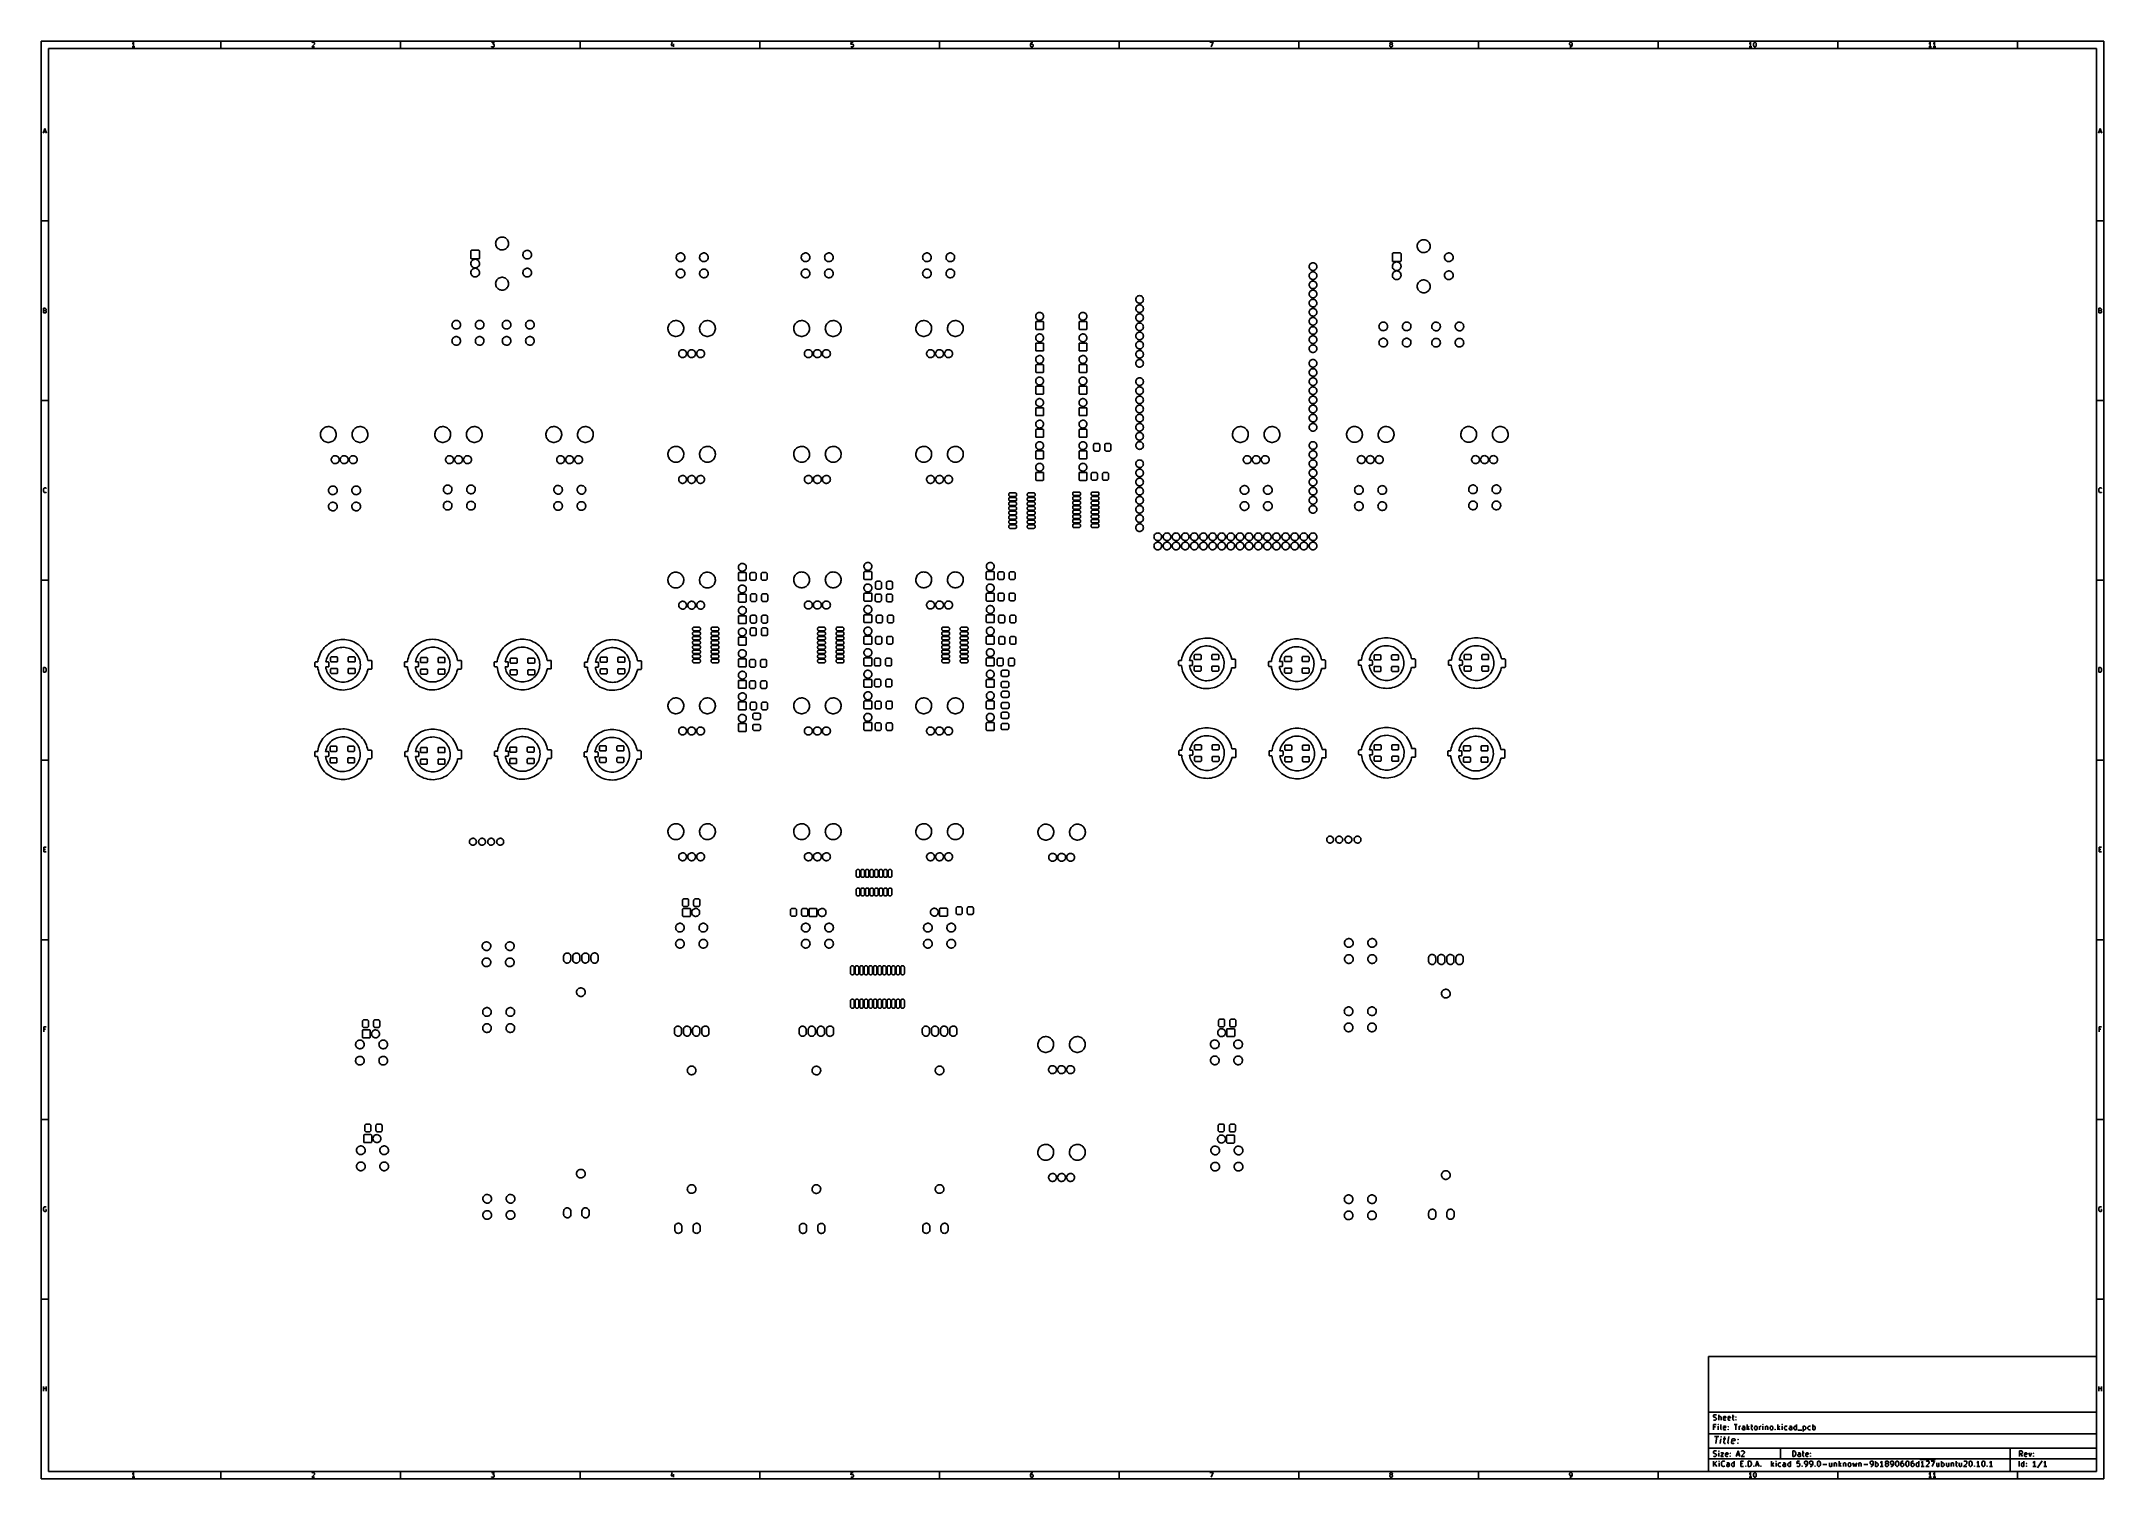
# Model space of a CAD drawing. Extents: x 10 to 584, y -410 to -10.
import ezdxf

# ---------------------------------------------------------------- set-up
doc = ezdxf.new("R2010")
doc.units = 0
doc.layers.add('BLACK', color=7, linetype='CONTINUOUS')

msp = doc.modelspace()

# ---------------------------------------------------------------- linework, layer by layer
at = {"layer": 'BLACK', "linetype": 'CONTINUOUS'}
for p, q in [((10, -10), (10, -409.989)), ((584.004, -10), (10, -10)), ((35.4464, -10.5976), (35.3226, -10.6595)), ((35.5702, -10.4738), (35.4464, -10.5976)), ((35.694, -10.2881), (35.5702, -10.4738)), ((35.694, -11.5881), (35.694, -10.2881)), ((60, -12), (60, -10)), ((86.0036, -10.8452), (85.2607, -11.5881)), ((85.3226, -10.4119), (85.3845, -10.35)), ((85.3845, -10.35), (85.5083, -10.2881)), ((85.5083, -10.2881), (85.8179, -10.2881)), ((85.8179, -10.2881), (85.9417, -10.35)), ((85.9417, -10.35), (86.0036, -10.4119)), ((86.0036, -10.4119), (86.0655, -10.5357)), ((86.0655, -10.6595), (86.0036, -10.8452)), ((86.0655, -10.5357), (86.0655, -10.6595)), ((110, -12), (110, -10)), ((135.261, -10.2881), (136.065, -10.2881)), ((135.323, -11.5262), (135.261, -11.4643)), ((136.065, -10.2881), (135.632, -10.7833)), ((135.632, -10.7833), (135.818, -10.7833)), ((135.818, -10.7833), (135.942, -10.8452)), ((135.942, -10.8452), (136.004, -10.9071)), ((136.004, -11.4643), (135.942, -11.5262)), ((136.004, -10.9071), (136.065, -11.031)), ((136.065, -11.3405), (136.004, -11.4643)), ((136.065, -11.031), (136.065, -11.3405)), ((160, -12), (160, -10)), ((185.632, -10.2262), (185.323, -11.1548)), ((185.323, -11.1548), (186.127, -11.1548)), ((185.942, -10.7214), (185.942, -11.5881)), ((210, -12), (210, -10)), ((235.385, -10.2881), (235.323, -10.9071)), ((235.323, -10.9071), (235.385, -10.8452)), ((235.385, -11.5262), (235.323, -11.4643)), ((236.004, -10.2881), (235.385, -10.2881)), ((235.385, -10.8452), (235.508, -10.7833)), ((235.508, -10.7833), (235.818, -10.7833)), ((235.818, -10.7833), (235.942, -10.8452)), ((235.942, -10.8452), (236.004, -10.9071)), ((236.004, -11.4643), (235.942, -11.5262)), ((236.004, -10.9071), (236.065, -11.031)), ((236.065, -11.3405), (236.004, -11.4643)), ((236.065, -11.031), (236.065, -11.3405)), ((260, -12), (260, -10)), ((285.385, -10.5976), (285.323, -10.8452)), ((285.323, -10.8452), (285.323, -11.3405)), ((285.385, -10.9071), (285.323, -11.031)), ((285.323, -11.3405), (285.385, -11.4643)), ((285.508, -10.4119), (285.385, -10.5976)), ((285.446, -10.8452), (285.385, -10.9071)), ((285.385, -11.4643), (285.446, -11.5262)), ((285.57, -10.7833), (285.446, -10.8452)), ((285.57, -10.35), (285.508, -10.4119)), ((285.694, -10.2881), (285.57, -10.35)), ((285.818, -10.7833), (285.57, -10.7833)), ((285.942, -10.2881), (285.694, -10.2881)), ((285.942, -10.8452), (285.818, -10.7833)), ((286.004, -10.9071), (285.942, -10.8452)), ((285.942, -11.5262), (286.004, -11.4643)), ((286.065, -11.031), (286.004, -10.9071)), ((286.004, -11.4643), (286.065, -11.3405)), ((286.065, -11.3405), (286.065, -11.031)), ((310, -12), (310, -10)), ((335.261, -10.2881), (336.127, -10.2881)), ((336.127, -10.2881), (335.57, -11.5881)), ((360, -12), (360, -10)), ((385.323, -10.5357), (385.385, -10.4119)), ((385.323, -10.5976), (385.323, -10.5357)), ((385.385, -10.7214), (385.323, -10.5976)), ((385.385, -10.969), (385.323, -11.0929)), ((385.323, -11.0929), (385.323, -11.3405)), ((385.323, -11.3405), (385.385, -11.4643)), ((385.385, -10.4119), (385.446, -10.35)), ((385.446, -10.7833), (385.385, -10.7214)), ((385.446, -10.9071), (385.385, -10.969)), ((385.385, -11.4643), (385.446, -11.5262)), ((385.446, -10.35), (385.57, -10.2881)), ((385.57, -10.8452), (385.446, -10.7833)), ((385.57, -10.8452), (385.446, -10.9071)), ((385.57, -10.2881), (385.818, -10.2881)), ((385.818, -10.8452), (385.57, -10.8452)), ((385.818, -10.2881), (385.942, -10.35)), ((385.942, -10.7833), (385.818, -10.8452)), ((385.942, -10.9071), (385.818, -10.8452)), ((385.942, -10.35), (386.004, -10.4119)), ((386.004, -10.7214), (385.942, -10.7833)), ((386.004, -10.969), (385.942, -10.9071)), ((385.942, -11.5262), (386.004, -11.4643)), ((386.004, -10.4119), (386.065, -10.5357)), ((386.065, -10.5976), (386.004, -10.7214)), ((386.065, -11.0929), (386.004, -10.969)), ((386.004, -11.4643), (386.065, -11.3405)), ((386.065, -10.5357), (386.065, -10.5976)), ((386.065, -11.3405), (386.065, -11.0929)), ((410, -12), (410, -10)), ((435.385, -10.4119), (435.323, -10.5357)), ((435.323, -10.5357), (435.323, -10.8452)), ((435.323, -10.8452), (435.385, -10.969)), ((435.446, -10.35), (435.385, -10.4119)), ((435.385, -10.969), (435.446, -11.031)), ((435.57, -10.2881), (435.446, -10.35)), ((435.446, -11.031), (435.57, -11.0929)), ((435.818, -10.2881), (435.57, -10.2881)), ((435.57, -11.0929), (435.818, -11.0929)), ((435.942, -10.35), (435.818, -10.2881)), ((435.818, -11.0929), (435.942, -11.031)), ((435.818, -11.5262), (435.88, -11.4643)), ((435.88, -11.4643), (436.004, -11.2786)), ((436.004, -10.4119), (435.942, -10.35)), ((435.942, -11.031), (436.004, -10.969)), ((436.065, -10.5357), (436.004, -10.4119)), ((436.004, -10.969), (436.065, -10.8452)), ((436.004, -11.2786), (436.065, -11.031)), ((436.065, -11.031), (436.065, -10.5357)), ((460, -12), (460, -10)), ((485.446, -10.5976), (485.323, -10.6595)), ((485.57, -10.4738), (485.446, -10.5976)), ((485.694, -10.2881), (485.57, -10.4738)), ((485.694, -11.5881), (485.694, -10.2881)), ((486.561, -10.7833), (486.623, -10.5357)), ((486.561, -11.0929), (486.561, -10.7833)), ((486.623, -11.3405), (486.561, -11.0929)), ((486.623, -10.5357), (486.685, -10.4119)), ((486.685, -11.4643), (486.623, -11.3405)), ((486.685, -10.4119), (486.746, -10.35)), ((486.746, -11.5262), (486.685, -11.4643)), ((486.746, -10.35), (486.87, -10.2881)), ((486.87, -10.2881), (486.994, -10.2881)), ((486.994, -10.2881), (487.118, -10.35)), ((487.118, -10.35), (487.18, -10.4119)), ((487.18, -11.4643), (487.118, -11.5262)), ((487.18, -10.4119), (487.242, -10.5357)), ((487.242, -11.3405), (487.18, -11.4643)), ((487.242, -10.5357), (487.304, -10.7833)), ((487.304, -11.0929), (487.242, -11.3405)), ((487.304, -10.7833), (487.304, -11.0929)), ((510, -12), (510, -10)), ((535.446, -10.5976), (535.323, -10.6595)), ((535.57, -10.4738), (535.446, -10.5976)), ((535.694, -10.2881), (535.57, -10.4738)), ((535.694, -11.5881), (535.694, -10.2881)), ((536.685, -10.5976), (536.561, -10.6595)), ((536.808, -10.4738), (536.685, -10.5976)), ((536.932, -10.2881), (536.808, -10.4738)), ((536.932, -11.5881), (536.932, -10.2881)), ((560, -12), (560, -10)), ((584.004, -409.989), (584.004, -10)), ((12, -12), (12, -407.989)), ((582.004, -12), (12, -12)), ((36.0655, -11.5881), (35.3226, -11.5881)), ((85.2607, -11.5881), (86.0655, -11.5881)), ((135.446, -11.5881), (135.323, -11.5262)), ((135.818, -11.5881), (135.446, -11.5881)), ((135.942, -11.5262), (135.818, -11.5881)), ((235.508, -11.5881), (235.385, -11.5262)), ((235.818, -11.5881), (235.508, -11.5881)), ((235.942, -11.5262), (235.818, -11.5881)), ((285.446, -11.5262), (285.57, -11.5881)), ((285.57, -11.5881), (285.818, -11.5881)), ((285.818, -11.5881), (285.942, -11.5262)), ((385.446, -11.5262), (385.57, -11.5881)), ((385.57, -11.5881), (385.818, -11.5881)), ((385.818, -11.5881), (385.942, -11.5262)), ((435.446, -11.5881), (435.694, -11.5881)), ((435.694, -11.5881), (435.818, -11.5262)), ((486.065, -11.5881), (485.323, -11.5881)), ((486.87, -11.5881), (486.746, -11.5262)), ((486.994, -11.5881), (486.87, -11.5881)), ((487.118, -11.5262), (486.994, -11.5881)), ((536.065, -11.5881), (535.323, -11.5881)), ((537.304, -11.5881), (536.561, -11.5881)), ((582.004, -407.989), (582.004, -12)), ((10.5667, -35.5881), (11, -34.2881)), ((11, -34.2881), (11.4333, -35.5881)), ((582.571, -35.5881), (583.004, -34.2881)), ((583.004, -34.2881), (583.438, -35.5881)), ((10.6905, -35.2167), (11.3095, -35.2167)), ((582.695, -35.2167), (583.314, -35.2167)), ((10, -60), (12, -60)), ((584.004, -60), (582.004, -60)), ((129.557, -68.3728), (129.572, -68.2963)), ((129.557, -70.3728), (129.557, -68.3728)), ((129.572, -68.2963), (129.616, -68.2314)), ((129.616, -68.2314), (129.681, -68.188)), ((129.681, -68.188), (129.757, -68.1728)), ((129.757, -68.1728), (131.757, -68.1728)), ((131.757, -68.1728), (131.834, -68.188)), ((131.834, -68.188), (131.899, -68.2314)), ((131.899, -68.2314), (131.942, -68.2963)), ((131.942, -68.2963), (131.957, -68.3728)), ((131.957, -68.3728), (131.957, -70.3728)), ((136.458, -66.2257), (136.485, -65.9602)), ((136.471, -66.4922), (136.458, -66.2257)), ((136.523, -66.7538), (136.471, -66.4922)), ((136.485, -65.9602), (136.55, -65.7017)), ((136.613, -67.0049), (136.523, -66.7538)), ((136.55, -65.7017), (136.653, -65.4556)), ((136.739, -67.2399), (136.613, -67.0049)), ((136.653, -65.4556), (136.792, -65.2275)), ((136.899, -67.4537), (136.739, -67.2399)), ((136.792, -65.2275), (136.962, -65.0224)), ((137.088, -67.6415), (136.899, -67.4537)), ((136.962, -65.0224), (137.161, -64.8448)), ((137.303, -67.7993), (137.088, -67.6415)), ((137.161, -64.8448), (137.385, -64.6985)), ((137.539, -67.9235), (137.303, -67.7993)), ((137.385, -64.6985), (137.627, -64.5868)), ((137.791, -68.0115), (137.539, -67.9235)), ((137.627, -64.5868), (137.883, -64.5121)), ((138.053, -68.0612), (137.791, -68.0115)), ((137.883, -64.5121), (138.147, -64.4762)), ((138.32, -68.0717), (138.053, -68.0612)), ((138.147, -64.4762), (138.414, -64.4796)), ((138.585, -68.0427), (138.32, -68.0717)), ((138.414, -64.4796), (138.677, -64.5225)), ((138.843, -67.9747), (138.585, -68.0427)), ((138.677, -64.5225), (138.931, -64.6039)), ((139.088, -67.8694), (138.843, -67.9747)), ((138.931, -64.6039), (139.171, -64.7219)), ((139.315, -67.729), (139.088, -67.8694)), ((139.171, -64.7219), (139.39, -64.8739)), ((139.519, -67.5567), (139.315, -67.729)), ((139.39, -64.8739), (139.584, -65.0567)), ((139.695, -67.3561), (139.519, -67.5567)), ((139.584, -65.0567), (139.749, -65.2663)), ((139.839, -67.1317), (139.695, -67.3561)), ((139.749, -65.2663), (139.882, -65.4979)), ((139.949, -66.8884), (139.839, -67.1317)), ((139.882, -65.4979), (139.979, -65.7465)), ((140.021, -66.6317), (139.949, -66.8884)), ((139.979, -65.7465), (140.037, -66.0067)), ((140.055, -66.367), (140.021, -66.6317)), ((140.037, -66.0067), (140.057, -66.2728)), ((140.057, -66.2728), (140.055, -66.367)), ((144.149, -68.9136), (144.251, -68.7192)), ((144.251, -68.7192), (144.387, -68.5468)), ((144.387, -68.5468), (144.552, -68.402)), ((144.552, -68.402), (144.741, -68.2897)), ((144.741, -68.2897), (144.947, -68.2137)), ((144.947, -68.2137), (145.163, -68.1765)), ((145.163, -68.1765), (145.383, -68.1794)), ((145.383, -68.1794), (145.598, -68.2222)), ((145.598, -68.2222), (145.802, -68.3036)), ((145.802, -68.3036), (145.988, -68.4208)), ((145.988, -68.4208), (146.149, -68.5698)), ((146.149, -68.5698), (146.28, -68.7458)), ((146.28, -68.7458), (146.377, -68.9428)), ((392.935, -66.9621), (392.961, -66.6966)), ((392.947, -67.2286), (392.935, -66.9621)), ((392.999, -67.4902), (392.947, -67.2286)), ((392.961, -66.6966), (393.027, -66.4381)), ((393.09, -67.7413), (392.999, -67.4902)), ((393.027, -66.4381), (393.13, -66.192)), ((393.216, -67.9763), (393.09, -67.7413)), ((393.13, -66.192), (393.269, -65.9639)), ((393.376, -68.1901), (393.216, -67.9763)), ((393.269, -65.9639), (393.439, -65.7588)), ((393.565, -68.3779), (393.376, -68.1901)), ((393.439, -65.7588), (393.638, -65.5812)), ((393.78, -68.5357), (393.565, -68.3779)), ((393.638, -65.5812), (393.861, -65.4349)), ((394.016, -68.6599), (393.78, -68.5357)), ((393.861, -65.4349), (394.104, -65.3232)), ((394.268, -68.7479), (394.016, -68.6599)), ((394.104, -65.3232), (394.36, -65.2485)), ((394.53, -68.7976), (394.268, -68.7479)), ((394.36, -65.2485), (394.624, -65.2126)), ((394.797, -68.8081), (394.53, -68.7976)), ((394.624, -65.2126), (394.891, -65.216)), ((395.062, -68.7791), (394.797, -68.8081)), ((394.891, -65.216), (395.154, -65.2589)), ((395.32, -68.7111), (395.062, -68.7791)), ((395.154, -65.2589), (395.408, -65.3403)), ((395.565, -68.6058), (395.32, -68.7111)), ((395.408, -65.3403), (395.648, -65.4583)), ((395.792, -68.4654), (395.565, -68.6058)), ((395.648, -65.4583), (395.867, -65.6103)), ((395.996, -68.2931), (395.792, -68.4654)), ((395.867, -65.6103), (396.061, -65.7931)), ((396.172, -68.0925), (395.996, -68.2931)), ((396.061, -65.7931), (396.226, -66.0027)), ((396.316, -67.8681), (396.172, -68.0925)), ((396.226, -66.0027), (396.359, -66.2343)), ((396.425, -67.6248), (396.316, -67.8681)), ((396.359, -66.2343), (396.455, -66.4829)), ((396.498, -67.3681), (396.425, -67.6248)), ((396.455, -66.4829), (396.514, -66.7431)), ((396.532, -67.1034), (396.498, -67.3681)), ((396.514, -66.7431), (396.534, -67.0092)), ((396.534, -67.0092), (396.532, -67.1034)), ((129.572, -70.4493), (129.557, -70.3728)), ((129.558, -71.8414), (129.583, -71.6233)), ((129.572, -72.0605), (129.558, -71.8414)), ((129.558, -74.3414), (129.583, -74.1233)), ((129.572, -74.5605), (129.558, -74.3414)), ((129.616, -70.5142), (129.572, -70.4493)), ((129.626, -72.2734), (129.572, -72.0605)), ((129.626, -74.7734), (129.572, -74.5605)), ((129.583, -71.6233), (129.649, -71.4136)), ((129.583, -74.1233), (129.649, -73.9136)), ((129.681, -70.5576), (129.616, -70.5142)), ((129.718, -72.4728), (129.626, -72.2734)), ((129.649, -71.4136), (129.751, -71.2192)), ((129.649, -73.9136), (129.751, -73.7192)), ((129.757, -70.5728), (129.681, -70.5576)), ((129.845, -72.6521), (129.718, -72.4728)), ((129.751, -71.2192), (129.887, -71.0468)), ((129.751, -73.7192), (129.887, -73.5468)), ((131.757, -70.5728), (129.757, -70.5728)), ((130.002, -72.8054), (129.845, -72.6521)), ((129.887, -71.0468), (130.052, -70.902)), ((129.887, -73.5468), (130.052, -73.402)), ((130.185, -72.9274), (130.002, -72.8054)), ((130.052, -70.902), (130.241, -70.7897)), ((130.052, -73.402), (130.241, -73.2897)), ((130.386, -73.0141), (130.185, -72.9274)), ((130.241, -70.7897), (130.447, -70.7137)), ((130.241, -73.2897), (130.447, -73.2137)), ((130.601, -73.0625), (130.386, -73.0141)), ((130.447, -70.7137), (130.663, -70.6765)), ((130.447, -73.2137), (130.663, -73.1765)), ((130.82, -73.0712), (130.601, -73.0625)), ((130.663, -70.6765), (130.883, -70.6794)), ((130.663, -73.1765), (130.883, -73.1794)), ((131.037, -73.0396), (130.82, -73.0712)), ((130.883, -70.6794), (131.098, -70.7222)), ((130.883, -73.1794), (131.098, -73.2222)), ((131.245, -72.9691), (131.037, -73.0396)), ((131.098, -70.7222), (131.302, -70.8036)), ((131.098, -73.2222), (131.302, -73.3036)), ((131.437, -72.8618), (131.245, -72.9691)), ((131.302, -70.8036), (131.488, -70.9208)), ((131.302, -73.3036), (131.488, -73.4208)), ((131.606, -72.7213), (131.437, -72.8618)), ((131.488, -70.9208), (131.649, -71.0698)), ((131.488, -73.4208), (131.649, -73.5698)), ((131.746, -72.5525), (131.606, -72.7213)), ((131.649, -71.0698), (131.78, -71.2458)), ((131.649, -73.5698), (131.78, -73.7458)), ((131.853, -72.3609), (131.746, -72.5525)), ((131.834, -70.5576), (131.757, -70.5728)), ((131.78, -71.2458), (131.877, -71.4428)), ((131.78, -73.7458), (131.877, -73.9428)), ((131.899, -70.5142), (131.834, -70.5576)), ((131.924, -72.1529), (131.853, -72.3609)), ((131.877, -71.4428), (131.937, -71.6541)), ((131.877, -73.9428), (131.937, -74.1541)), ((131.942, -70.4493), (131.899, -70.5142)), ((131.956, -71.9356), (131.924, -72.1529)), ((131.956, -74.4356), (131.924, -74.6529)), ((131.937, -71.6541), (131.957, -71.8728)), ((131.937, -74.1541), (131.957, -74.3728)), ((131.957, -70.3728), (131.942, -70.4493)), ((131.957, -71.8728), (131.956, -71.9356)), ((131.957, -74.3728), (131.956, -74.4356)), ((144.058, -69.3414), (144.083, -69.1233)), ((144.072, -69.5605), (144.058, -69.3414)), ((144.058, -74.3414), (144.083, -74.1233)), ((144.072, -74.5605), (144.058, -74.3414)), ((144.126, -69.7734), (144.072, -69.5605)), ((144.126, -74.7734), (144.072, -74.5605)), ((144.083, -69.1233), (144.149, -68.9136)), ((144.083, -74.1233), (144.149, -73.9136)), ((144.218, -69.9728), (144.126, -69.7734)), ((144.149, -73.9136), (144.251, -73.7192)), ((144.345, -70.1521), (144.218, -69.9728)), ((144.251, -73.7192), (144.387, -73.5468)), ((144.502, -70.3054), (144.345, -70.1521)), ((144.387, -73.5468), (144.552, -73.402)), ((144.685, -70.4274), (144.502, -70.3054)), ((144.552, -73.402), (144.741, -73.2897)), ((144.886, -70.5141), (144.685, -70.4274)), ((144.741, -73.2897), (144.947, -73.2137)), ((145.101, -70.5625), (144.886, -70.5141)), ((144.947, -73.2137), (145.163, -73.1765)), ((145.32, -70.5712), (145.101, -70.5625)), ((145.163, -73.1765), (145.383, -73.1794)), ((145.537, -70.5396), (145.32, -70.5712)), ((145.383, -73.1794), (145.598, -73.2222)), ((145.745, -70.4691), (145.537, -70.5396)), ((145.598, -73.2222), (145.802, -73.3036)), ((145.937, -70.3618), (145.745, -70.4691)), ((145.802, -73.3036), (145.988, -73.4208)), ((146.106, -70.2213), (145.937, -70.3618)), ((145.988, -73.4208), (146.149, -73.5698)), ((146.246, -70.0525), (146.106, -70.2213)), ((146.149, -73.5698), (146.28, -73.7458)), ((146.353, -69.8609), (146.246, -70.0525)), ((146.28, -73.7458), (146.377, -73.9428)), ((146.424, -69.6529), (146.353, -69.8609)), ((146.377, -68.9428), (146.437, -69.1541)), ((146.377, -73.9428), (146.437, -74.1541)), ((146.456, -69.4356), (146.424, -69.6529)), ((146.456, -74.4356), (146.424, -74.6529)), ((146.437, -69.1541), (146.457, -69.3728)), ((146.437, -74.1541), (146.457, -74.3728)), ((146.457, -69.3728), (146.456, -69.4356)), ((146.457, -74.3728), (146.456, -74.4356)), ((186.722, -70.0794), (186.747, -69.8613)), ((186.736, -70.2985), (186.722, -70.0794)), ((186.722, -74.5794), (186.747, -74.3613)), ((186.736, -74.7985), (186.722, -74.5794)), ((186.79, -70.5114), (186.736, -70.2985)), ((186.747, -69.8613), (186.813, -69.6516)), ((186.747, -74.3613), (186.813, -74.1516)), ((186.882, -70.7108), (186.79, -70.5114)), ((186.813, -69.6516), (186.915, -69.4572)), ((186.813, -74.1516), (186.915, -73.9572)), ((187.009, -70.8901), (186.882, -70.7108)), ((186.915, -69.4572), (187.051, -69.2848)), ((186.915, -73.9572), (187.051, -73.7848)), ((187.166, -71.0434), (187.009, -70.8901)), ((187.051, -69.2848), (187.216, -69.14)), ((187.051, -73.7848), (187.216, -73.64)), ((187.349, -71.1654), (187.166, -71.0434)), ((187.216, -69.14), (187.405, -69.0277)), ((187.216, -73.64), (187.405, -73.5277)), ((187.55, -71.2521), (187.349, -71.1654)), ((187.405, -69.0277), (187.611, -68.9517)), ((187.405, -73.5277), (187.611, -73.4517)), ((187.765, -71.3005), (187.55, -71.2521)), ((187.611, -68.9517), (187.827, -68.9145)), ((187.611, -73.4517), (187.827, -73.4145)), ((187.984, -71.3092), (187.765, -71.3005)), ((187.827, -68.9145), (188.047, -68.9174)), ((187.827, -73.4145), (188.047, -73.4174)), ((188.201, -71.2776), (187.984, -71.3092)), ((188.047, -68.9174), (188.262, -68.9602)), ((188.047, -73.4174), (188.262, -73.4602)), ((188.409, -71.2071), (188.201, -71.2776)), ((188.262, -68.9602), (188.466, -69.0416)), ((188.262, -73.4602), (188.466, -73.5416)), ((188.601, -71.0998), (188.409, -71.2071)), ((188.466, -69.0416), (188.652, -69.1588)), ((188.466, -73.5416), (188.652, -73.6588)), ((188.77, -70.9593), (188.601, -71.0998)), ((188.652, -69.1588), (188.813, -69.3078)), ((188.652, -73.6588), (188.813, -73.8078)), ((188.91, -70.7905), (188.77, -70.9593)), ((188.813, -69.3078), (188.944, -69.4838)), ((188.813, -73.8078), (188.944, -73.9838)), ((189.017, -70.5989), (188.91, -70.7905)), ((188.944, -69.4838), (189.041, -69.6808)), ((188.944, -73.9838), (189.041, -74.1808)), ((189.088, -70.3909), (189.017, -70.5989)), ((189.041, -69.6808), (189.101, -69.8921)), ((189.041, -74.1808), (189.101, -74.3921)), ((189.12, -70.1736), (189.088, -70.3909)), ((189.101, -69.8921), (189.121, -70.1108)), ((189.101, -74.3921), (189.121, -74.6108)), ((189.121, -70.1108), (189.12, -70.1736)), ((189.121, -74.6108), (189.12, -74.6736)), ((193.222, -70.0794), (193.247, -69.8613)), ((193.236, -70.2985), (193.222, -70.0794)), ((193.222, -74.5794), (193.247, -74.3613)), ((193.236, -74.7985), (193.222, -74.5794)), ((193.29, -70.5114), (193.236, -70.2985)), ((193.247, -69.8613), (193.313, -69.6516)), ((193.247, -74.3613), (193.313, -74.1516)), ((193.382, -70.7108), (193.29, -70.5114)), ((193.313, -69.6516), (193.415, -69.4572)), ((193.313, -74.1516), (193.415, -73.9572)), ((193.509, -70.8901), (193.382, -70.7108)), ((193.415, -69.4572), (193.551, -69.2848)), ((193.415, -73.9572), (193.551, -73.7848)), ((193.666, -71.0434), (193.509, -70.8901)), ((193.551, -69.2848), (193.716, -69.14)), ((193.551, -73.7848), (193.716, -73.64)), ((193.849, -71.1654), (193.666, -71.0434)), ((193.716, -69.14), (193.905, -69.0277)), ((193.716, -73.64), (193.905, -73.5277)), ((194.05, -71.2521), (193.849, -71.1654)), ((193.905, -69.0277), (194.111, -68.9517)), ((193.905, -73.5277), (194.111, -73.4517)), ((194.265, -71.3005), (194.05, -71.2521)), ((194.111, -68.9517), (194.327, -68.9145)), ((194.111, -73.4517), (194.327, -73.4145)), ((194.484, -71.3092), (194.265, -71.3005)), ((194.327, -68.9145), (194.547, -68.9174)), ((194.327, -73.4145), (194.547, -73.4174)), ((194.701, -71.2776), (194.484, -71.3092)), ((194.547, -68.9174), (194.762, -68.9602)), ((194.547, -73.4174), (194.762, -73.4602)), ((194.909, -71.2071), (194.701, -71.2776)), ((194.762, -68.9602), (194.966, -69.0416)), ((194.762, -73.4602), (194.966, -73.5416)), ((195.101, -71.0998), (194.909, -71.2071)), ((194.966, -69.0416), (195.152, -69.1588)), ((194.966, -73.5416), (195.152, -73.6588)), ((195.27, -70.9593), (195.101, -71.0998)), ((195.152, -69.1588), (195.313, -69.3078)), ((195.152, -73.6588), (195.313, -73.8078)), ((195.41, -70.7905), (195.27, -70.9593)), ((195.313, -69.3078), (195.444, -69.4838)), ((195.313, -73.8078), (195.444, -73.9838)), ((195.517, -70.5989), (195.41, -70.7905)), ((195.444, -69.4838), (195.541, -69.6808)), ((195.444, -73.9838), (195.541, -74.1808)), ((195.588, -70.3909), (195.517, -70.5989)), ((195.541, -69.6808), (195.601, -69.8921)), ((195.541, -74.1808), (195.601, -74.3921)), ((195.62, -70.1736), (195.588, -70.3909)), ((195.601, -69.8921), (195.621, -70.1108)), ((195.601, -74.3921), (195.621, -74.6108)), ((195.621, -70.1108), (195.62, -70.1736)), ((195.621, -74.6108), (195.62, -74.6736)), ((221.52, -70.0794), (221.545, -69.8613)), ((221.534, -70.2985), (221.52, -70.0794)), ((221.52, -74.5794), (221.545, -74.3613)), ((221.534, -74.7985), (221.52, -74.5794)), ((221.588, -70.5114), (221.534, -70.2985)), ((221.545, -69.8613), (221.611, -69.6516)), ((221.545, -74.3613), (221.611, -74.1516)), ((221.68, -70.7108), (221.588, -70.5114)), ((221.611, -69.6516), (221.713, -69.4572)), ((221.611, -74.1516), (221.713, -73.9572)), ((221.807, -70.8901), (221.68, -70.7108)), ((221.713, -69.4572), (221.849, -69.2848)), ((221.713, -73.9572), (221.849, -73.7848)), ((221.964, -71.0434), (221.807, -70.8901)), ((221.849, -69.2848), (222.014, -69.14)), ((221.849, -73.7848), (222.014, -73.64)), ((222.147, -71.1654), (221.964, -71.0434)), ((222.014, -69.14), (222.203, -69.0277)), ((222.014, -73.64), (222.203, -73.5277)), ((222.348, -71.2521), (222.147, -71.1654)), ((222.203, -69.0277), (222.409, -68.9517)), ((222.203, -73.5277), (222.409, -73.4517)), ((222.563, -71.3005), (222.348, -71.2521)), ((222.409, -68.9517), (222.625, -68.9145)), ((222.409, -73.4517), (222.625, -73.4145)), ((222.782, -71.3092), (222.563, -71.3005)), ((222.625, -68.9145), (222.845, -68.9174)), ((222.625, -73.4145), (222.845, -73.4174)), ((222.999, -71.2776), (222.782, -71.3092)), ((222.845, -68.9174), (223.06, -68.9602)), ((222.845, -73.4174), (223.06, -73.4602)), ((223.207, -71.2071), (222.999, -71.2776)), ((223.06, -68.9602), (223.264, -69.0416)), ((223.06, -73.4602), (223.264, -73.5416)), ((223.399, -71.0998), (223.207, -71.2071)), ((223.264, -69.0416), (223.45, -69.1588)), ((223.264, -73.5416), (223.45, -73.6588)), ((223.568, -70.9593), (223.399, -71.0998)), ((223.45, -69.1588), (223.611, -69.3078)), ((223.45, -73.6588), (223.611, -73.8078)), ((223.708, -70.7905), (223.568, -70.9593)), ((223.611, -69.3078), (223.742, -69.4838)), ((223.611, -73.8078), (223.742, -73.9838)), ((223.815, -70.5989), (223.708, -70.7905)), ((223.742, -69.4838), (223.839, -69.6808)), ((223.742, -73.9838), (223.839, -74.1808)), ((223.886, -70.3909), (223.815, -70.5989)), ((223.839, -69.6808), (223.899, -69.8921)), ((223.839, -74.1808), (223.899, -74.3921)), ((223.918, -70.1736), (223.886, -70.3909)), ((223.899, -69.8921), (223.919, -70.1108)), ((223.899, -74.3921), (223.919, -74.6108)), ((223.919, -70.1108), (223.918, -70.1736)), ((223.919, -74.6108), (223.918, -74.6736)), ((228.02, -70.0794), (228.045, -69.8613)), ((228.034, -70.2985), (228.02, -70.0794)), ((228.02, -74.5794), (228.045, -74.3613)), ((228.034, -74.7985), (228.02, -74.5794)), ((228.088, -70.5114), (228.034, -70.2985)), ((228.045, -69.8613), (228.111, -69.6516)), ((228.045, -74.3613), (228.111, -74.1516)), ((228.18, -70.7108), (228.088, -70.5114)), ((228.111, -69.6516), (228.213, -69.4572)), ((228.111, -74.1516), (228.213, -73.9572)), ((228.307, -70.8901), (228.18, -70.7108)), ((228.213, -69.4572), (228.349, -69.2848)), ((228.213, -73.9572), (228.349, -73.7848)), ((228.464, -71.0434), (228.307, -70.8901)), ((228.349, -69.2848), (228.514, -69.14)), ((228.349, -73.7848), (228.514, -73.64)), ((228.647, -71.1654), (228.464, -71.0434)), ((228.514, -69.14), (228.703, -69.0277)), ((228.514, -73.64), (228.703, -73.5277)), ((228.848, -71.2521), (228.647, -71.1654)), ((228.703, -69.0277), (228.909, -68.9517)), ((228.703, -73.5277), (228.909, -73.4517)), ((229.063, -71.3005), (228.848, -71.2521)), ((228.909, -68.9517), (229.125, -68.9145)), ((228.909, -73.4517), (229.125, -73.4145)), ((229.282, -71.3092), (229.063, -71.3005)), ((229.125, -68.9145), (229.345, -68.9174)), ((229.125, -73.4145), (229.345, -73.4174)), ((229.499, -71.2776), (229.282, -71.3092)), ((229.345, -68.9174), (229.56, -68.9602)), ((229.345, -73.4174), (229.56, -73.4602)), ((229.707, -71.2071), (229.499, -71.2776)), ((229.56, -68.9602), (229.764, -69.0416)), ((229.56, -73.4602), (229.764, -73.5416)), ((229.899, -71.0998), (229.707, -71.2071)), ((229.764, -69.0416), (229.95, -69.1588)), ((229.764, -73.5416), (229.95, -73.6588)), ((230.068, -70.9593), (229.899, -71.0998)), ((229.95, -69.1588), (230.111, -69.3078)), ((229.95, -73.6588), (230.111, -73.8078)), ((230.208, -70.7905), (230.068, -70.9593)), ((230.111, -69.3078), (230.242, -69.4838)), ((230.111, -73.8078), (230.242, -73.9838)), ((230.315, -70.5989), (230.208, -70.7905)), ((230.242, -69.4838), (230.339, -69.6808)), ((230.242, -73.9838), (230.339, -74.1808)), ((230.386, -70.3909), (230.315, -70.5989)), ((230.339, -69.6808), (230.399, -69.8921)), ((230.339, -74.1808), (230.399, -74.3921)), ((230.418, -70.1736), (230.386, -70.3909)), ((230.399, -69.8921), (230.419, -70.1108)), ((230.399, -74.3921), (230.419, -74.6108)), ((230.419, -70.1108), (230.418, -70.1736)), ((230.419, -74.6108), (230.418, -74.6736)), ((255.302, -70.0794), (255.327, -69.8613)), ((255.316, -70.2985), (255.302, -70.0794)), ((255.302, -74.5794), (255.327, -74.3613)), ((255.316, -74.7985), (255.302, -74.5794)), ((255.37, -70.5114), (255.316, -70.2985)), ((255.327, -69.8613), (255.393, -69.6516)), ((255.327, -74.3613), (255.393, -74.1516)), ((255.462, -70.7108), (255.37, -70.5114)), ((255.393, -69.6516), (255.495, -69.4572)), ((255.393, -74.1516), (255.495, -73.9572)), ((255.589, -70.8901), (255.462, -70.7108)), ((255.495, -69.4572), (255.631, -69.2848)), ((255.495, -73.9572), (255.631, -73.7848)), ((255.746, -71.0434), (255.589, -70.8901)), ((255.631, -69.2848), (255.796, -69.14)), ((255.631, -73.7848), (255.796, -73.64)), ((255.929, -71.1654), (255.746, -71.0434)), ((255.796, -69.14), (255.985, -69.0277)), ((255.796, -73.64), (255.985, -73.5277)), ((256.13, -71.2521), (255.929, -71.1654)), ((255.985, -69.0277), (256.191, -68.9517)), ((255.985, -73.5277), (256.191, -73.4517)), ((256.345, -71.3005), (256.13, -71.2521)), ((256.191, -68.9517), (256.407, -68.9145)), ((256.191, -73.4517), (256.407, -73.4145)), ((256.564, -71.3092), (256.345, -71.3005)), ((256.407, -68.9145), (256.627, -68.9174)), ((256.407, -73.4145), (256.627, -73.4174)), ((256.781, -71.2776), (256.564, -71.3092)), ((256.627, -68.9174), (256.842, -68.9602)), ((256.627, -73.4174), (256.842, -73.4602)), ((256.989, -71.2071), (256.781, -71.2776)), ((256.842, -68.9602), (257.046, -69.0416)), ((256.842, -73.4602), (257.046, -73.5416)), ((257.181, -71.0998), (256.989, -71.2071)), ((257.046, -69.0416), (257.232, -69.1588)), ((257.046, -73.5416), (257.232, -73.6588)), ((257.35, -70.9593), (257.181, -71.0998)), ((257.232, -69.1588), (257.393, -69.3078)), ((257.232, -73.6588), (257.393, -73.8078)), ((257.49, -70.7905), (257.35, -70.9593)), ((257.393, -69.3078), (257.524, -69.4838)), ((257.393, -73.8078), (257.524, -73.9838)), ((257.597, -70.5989), (257.49, -70.7905)), ((257.524, -69.4838), (257.621, -69.6808)), ((257.524, -73.9838), (257.621, -74.1808)), ((257.668, -70.3909), (257.597, -70.5989)), ((257.621, -69.6808), (257.681, -69.8921)), ((257.621, -74.1808), (257.681, -74.3921)), ((257.7, -70.1736), (257.668, -70.3909)), ((257.681, -69.8921), (257.701, -70.1108)), ((257.681, -74.3921), (257.701, -74.6108)), ((257.701, -70.1108), (257.7, -70.1736)), ((257.701, -74.6108), (257.7, -74.6736)), ((261.802, -70.0794), (261.827, -69.8613)), ((261.816, -70.2985), (261.802, -70.0794)), ((261.802, -74.5794), (261.827, -74.3613)), ((261.816, -74.7985), (261.802, -74.5794)), ((261.87, -70.5114), (261.816, -70.2985)), ((261.827, -69.8613), (261.893, -69.6516)), ((261.827, -74.3613), (261.893, -74.1516)), ((261.962, -70.7108), (261.87, -70.5114)), ((261.893, -69.6516), (261.995, -69.4572)), ((261.893, -74.1516), (261.995, -73.9572)), ((262.089, -70.8901), (261.962, -70.7108)), ((261.995, -69.4572), (262.131, -69.2848)), ((261.995, -73.9572), (262.131, -73.7848)), ((262.246, -71.0434), (262.089, -70.8901)), ((262.131, -69.2848), (262.296, -69.14)), ((262.131, -73.7848), (262.296, -73.64)), ((262.429, -71.1654), (262.246, -71.0434)), ((262.296, -69.14), (262.485, -69.0277)), ((262.296, -73.64), (262.485, -73.5277)), ((262.63, -71.2521), (262.429, -71.1654)), ((262.485, -69.0277), (262.691, -68.9517)), ((262.485, -73.5277), (262.691, -73.4517)), ((262.845, -71.3005), (262.63, -71.2521)), ((262.691, -68.9517), (262.907, -68.9145)), ((262.691, -73.4517), (262.907, -73.4145)), ((263.064, -71.3092), (262.845, -71.3005)), ((262.907, -68.9145), (263.127, -68.9174)), ((262.907, -73.4145), (263.127, -73.4174)), ((263.281, -71.2776), (263.064, -71.3092)), ((263.127, -68.9174), (263.342, -68.9602)), ((263.127, -73.4174), (263.342, -73.4602)), ((263.489, -71.2071), (263.281, -71.2776)), ((263.342, -68.9602), (263.546, -69.0416)), ((263.342, -73.4602), (263.546, -73.5416)), ((263.681, -71.0998), (263.489, -71.2071)), ((263.546, -69.0416), (263.732, -69.1588)), ((263.546, -73.5416), (263.732, -73.6588)), ((263.85, -70.9593), (263.681, -71.0998)), ((263.732, -69.1588), (263.893, -69.3078)), ((263.732, -73.6588), (263.893, -73.8078)), ((263.99, -70.7905), (263.85, -70.9593)), ((263.893, -69.3078), (264.024, -69.4838)), ((263.893, -73.8078), (264.024, -73.9838)), ((264.097, -70.5989), (263.99, -70.7905)), ((264.024, -69.4838), (264.121, -69.6808)), ((264.024, -73.9838), (264.121, -74.1808)), ((264.168, -70.3909), (264.097, -70.5989)), ((264.121, -69.6808), (264.181, -69.8921)), ((264.121, -74.1808), (264.181, -74.3921)), ((264.2, -70.1736), (264.168, -70.3909)), ((264.181, -69.8921), (264.201, -70.1108)), ((264.181, -74.3921), (264.201, -74.6108)), ((264.201, -70.1108), (264.2, -70.1736)), ((264.201, -74.6108), (264.2, -74.6736)), ((362.863, -72.691), (362.886, -72.4847)), ((362.881, -72.8978), (362.863, -72.691)), ((362.938, -73.0973), (362.881, -72.8978)), ((362.886, -72.4847), (362.949, -72.2868)), ((363.033, -73.282), (362.938, -73.0973)), ((362.949, -72.2868), (363.049, -72.1049)), ((363.162, -73.4446), (363.033, -73.282)), ((363.049, -72.1049), (363.183, -71.9459)), ((363.049, -74.6449), (363.183, -74.4859)), ((363.32, -73.5792), (363.162, -73.4446)), ((363.183, -71.9459), (363.344, -71.8158)), ((363.183, -74.4859), (363.344, -74.3558)), ((363.501, -73.6804), (363.32, -73.5792)), ((363.344, -71.8158), (363.528, -71.7196)), ((363.344, -74.3558), (363.528, -74.2596)), ((363.698, -73.7446), (363.501, -73.6804)), ((363.528, -71.7196), (363.727, -71.661)), ((363.528, -74.2596), (363.727, -74.201)), ((363.904, -73.7692), (363.698, -73.7446)), ((363.727, -71.661), (363.934, -71.6422)), ((363.727, -74.201), (363.934, -74.1822)), ((364.111, -73.7532), (363.904, -73.7692)), ((363.934, -71.6422), (364.141, -71.6639)), ((363.934, -74.1822), (364.141, -74.2039)), ((364.311, -73.6974), (364.111, -73.7532)), ((364.141, -71.6639), (364.339, -71.7253)), ((364.141, -74.2039), (364.339, -74.2653)), ((364.497, -73.6038), (364.311, -73.6974)), ((364.339, -71.7253), (364.521, -71.824)), ((364.339, -74.2653), (364.521, -74.364)), ((364.66, -73.476), (364.497, -73.6038)), ((364.521, -71.824), (364.681, -71.9564)), ((364.521, -74.364), (364.681, -74.4964)), ((364.796, -73.3189), (364.66, -73.476)), ((364.681, -71.9564), (364.813, -72.1172)), ((364.681, -74.4964), (364.813, -74.6572)), ((364.898, -73.1384), (364.796, -73.3189)), ((364.813, -72.1172), (364.91, -72.3005)), ((364.964, -72.9414), (364.898, -73.1384)), ((364.91, -72.3005), (364.97, -72.4992)), ((364.99, -72.7355), (364.964, -72.9414)), ((364.97, -72.4992), (364.99, -72.7058)), ((364.99, -72.7058), (364.99, -72.7355)), ((386.034, -69.1092), (386.049, -69.0327)), ((386.034, -71.1092), (386.034, -69.1092)), ((386.049, -71.1857), (386.034, -71.1092)), ((386.034, -72.5778), (386.06, -72.3597)), ((386.049, -72.7969), (386.034, -72.5778)), ((386.049, -69.0327), (386.093, -68.9678)), ((386.093, -71.2506), (386.049, -71.1857)), ((386.103, -73.0098), (386.049, -72.7969)), ((386.06, -72.3597), (386.125, -72.15)), ((386.093, -68.9678), (386.157, -68.9244)), ((386.157, -71.294), (386.093, -71.2506)), ((386.195, -73.2092), (386.103, -73.0098)), ((386.125, -72.15), (386.228, -71.9556)), ((386.125, -74.65), (386.228, -74.4556)), ((386.157, -68.9244), (386.234, -68.9092)), ((386.234, -71.3092), (386.157, -71.294)), ((386.322, -73.3885), (386.195, -73.2092)), ((386.228, -71.9556), (386.364, -71.7832)), ((386.228, -74.4556), (386.364, -74.2832)), ((386.234, -68.9092), (388.234, -68.9092)), ((388.234, -71.3092), (386.234, -71.3092)), ((386.479, -73.5418), (386.322, -73.3885)), ((386.364, -71.7832), (386.529, -71.6384)), ((386.364, -74.2832), (386.529, -74.1384)), ((386.661, -73.6638), (386.479, -73.5418)), ((386.529, -71.6384), (386.717, -71.5261)), ((386.529, -74.1384), (386.717, -74.0261)), ((386.863, -73.7505), (386.661, -73.6638)), ((386.717, -71.5261), (386.923, -71.4501)), ((386.717, -74.0261), (386.923, -73.9501)), ((387.077, -73.7989), (386.863, -73.7505)), ((386.923, -71.4501), (387.14, -71.4129)), ((386.923, -73.9501), (387.14, -73.9129)), ((387.297, -73.8076), (387.077, -73.7989)), ((387.14, -71.4129), (387.359, -71.4158)), ((387.14, -73.9129), (387.359, -73.9158)), ((387.514, -73.776), (387.297, -73.8076)), ((387.359, -71.4158), (387.575, -71.4586)), ((387.359, -73.9158), (387.575, -73.9586)), ((387.722, -73.7055), (387.514, -73.776)), ((387.575, -71.4586), (387.779, -71.54)), ((387.575, -73.9586), (387.779, -74.04)), ((387.914, -73.5982), (387.722, -73.7055)), ((387.779, -71.54), (387.965, -71.6572)), ((387.779, -74.04), (387.965, -74.1572)), ((388.083, -73.4577), (387.914, -73.5982)), ((387.965, -71.6572), (388.126, -71.8062)), ((387.965, -74.1572), (388.126, -74.3062)), ((388.223, -73.2889), (388.083, -73.4577)), ((388.126, -71.8062), (388.257, -71.9822)), ((388.126, -74.3062), (388.257, -74.4822)), ((388.33, -73.0973), (388.223, -73.2889)), ((388.234, -68.9092), (388.311, -68.9244)), ((388.311, -71.294), (388.234, -71.3092)), ((388.257, -71.9822), (388.354, -72.1792)), ((388.257, -74.4822), (388.354, -74.6792)), ((388.311, -68.9244), (388.375, -68.9678)), ((388.375, -71.2506), (388.311, -71.294)), ((388.401, -72.8893), (388.33, -73.0973)), ((388.354, -72.1792), (388.414, -72.3905)), ((388.375, -68.9678), (388.419, -69.0327)), ((388.419, -71.1857), (388.375, -71.2506)), ((388.432, -72.672), (388.401, -72.8893)), ((388.414, -72.3905), (388.434, -72.6092)), ((388.419, -69.0327), (388.434, -69.1092)), ((388.434, -71.1092), (388.419, -71.1857)), ((388.434, -72.6092), (388.432, -72.672)), ((388.434, -69.1092), (388.434, -71.1092)), ((400.534, -70.0778), (400.56, -69.8597)), ((400.549, -70.2969), (400.534, -70.0778)), ((400.603, -70.5098), (400.549, -70.2969)), ((400.56, -69.8597), (400.625, -69.65)), ((400.695, -70.7092), (400.603, -70.5098)), ((400.625, -69.65), (400.728, -69.4556)), ((400.625, -74.65), (400.728, -74.4556)), ((400.822, -70.8885), (400.695, -70.7092)), ((400.728, -69.4556), (400.864, -69.2832)), ((400.728, -74.4556), (400.864, -74.2832)), ((400.979, -71.0418), (400.822, -70.8885)), ((400.864, -69.2832), (401.029, -69.1384)), ((400.864, -74.2832), (401.029, -74.1384)), ((401.161, -71.1638), (400.979, -71.0418)), ((401.029, -69.1384), (401.217, -69.0261)), ((401.029, -74.1384), (401.217, -74.0261)), ((401.363, -71.2505), (401.161, -71.1638)), ((401.217, -69.0261), (401.423, -68.9501)), ((401.217, -74.0261), (401.423, -73.9501)), ((401.577, -71.2989), (401.363, -71.2505)), ((401.423, -68.9501), (401.64, -68.9129)), ((401.423, -73.9501), (401.64, -73.9129)), ((401.797, -71.3076), (401.577, -71.2989)), ((401.64, -68.9129), (401.859, -68.9158)), ((401.64, -73.9129), (401.859, -73.9158)), ((402.014, -71.276), (401.797, -71.3076)), ((401.859, -68.9158), (402.075, -68.9586)), ((401.859, -73.9158), (402.075, -73.9586)), ((402.222, -71.2055), (402.014, -71.276)), ((402.075, -68.9586), (402.279, -69.04)), ((402.075, -73.9586), (402.279, -74.04)), ((402.414, -71.0982), (402.222, -71.2055)), ((402.279, -69.04), (402.465, -69.1572)), ((402.279, -74.04), (402.465, -74.1572)), ((402.583, -70.9577), (402.414, -71.0982)), ((402.465, -69.1572), (402.626, -69.3062)), ((402.465, -74.1572), (402.626, -74.3062)), ((402.723, -70.7889), (402.583, -70.9577)), ((402.626, -69.3062), (402.757, -69.4822)), ((402.626, -74.3062), (402.757, -74.4822)), ((402.83, -70.5973), (402.723, -70.7889)), ((402.757, -69.4822), (402.854, -69.6792)), ((402.757, -74.4822), (402.854, -74.6792)), ((402.901, -70.3893), (402.83, -70.5973)), ((402.854, -69.6792), (402.914, -69.8905)), ((402.932, -70.172), (402.901, -70.3893)), ((402.914, -69.8905), (402.934, -70.1092)), ((402.934, -70.1092), (402.932, -70.172)), ((129.718, -74.9728), (129.626, -74.7734)), ((129.845, -75.1521), (129.718, -74.9728)), ((130.002, -75.3054), (129.845, -75.1521)), ((130.185, -75.4274), (130.002, -75.3054)), ((130.386, -75.5141), (130.185, -75.4274)), ((130.601, -75.5625), (130.386, -75.5141)), ((130.82, -75.5712), (130.601, -75.5625)), ((131.037, -75.5396), (130.82, -75.5712)), ((131.245, -75.4691), (131.037, -75.5396)), ((131.437, -75.3618), (131.245, -75.4691)), ((131.606, -75.2213), (131.437, -75.3618)), ((131.746, -75.0525), (131.606, -75.2213)), ((131.853, -74.8609), (131.746, -75.0525)), ((131.924, -74.6529), (131.853, -74.8609)), ((136.458, -77.4257), (136.485, -77.1602)), ((136.471, -77.6922), (136.458, -77.4257)), ((136.523, -77.9538), (136.471, -77.6922)), ((136.485, -77.1602), (136.55, -76.9017)), ((136.613, -78.2049), (136.523, -77.9538)), ((136.55, -76.9017), (136.653, -76.6556)), ((136.739, -78.4399), (136.613, -78.2049)), ((136.653, -76.6556), (136.792, -76.4275)), ((136.899, -78.6537), (136.739, -78.4399)), ((136.792, -76.4275), (136.962, -76.2224)), ((137.088, -78.8415), (136.899, -78.6537)), ((136.962, -76.2224), (137.161, -76.0448)), ((137.303, -78.9993), (137.088, -78.8415)), ((137.161, -76.0448), (137.385, -75.8985)), ((137.539, -79.1235), (137.303, -78.9993)), ((137.385, -75.8985), (137.627, -75.7868)), ((137.791, -79.2115), (137.539, -79.1235)), ((137.627, -75.7868), (137.883, -75.7121)), ((138.053, -79.2612), (137.791, -79.2115)), ((137.883, -75.7121), (138.147, -75.6762)), ((138.32, -79.2717), (138.053, -79.2612)), ((138.147, -75.6762), (138.414, -75.6796)), ((138.585, -79.2427), (138.32, -79.2717)), ((138.414, -75.6796), (138.677, -75.7225)), ((138.843, -79.1747), (138.585, -79.2427)), ((138.677, -75.7225), (138.931, -75.8039)), ((139.088, -79.0694), (138.843, -79.1747)), ((138.931, -75.8039), (139.171, -75.9219)), ((139.315, -78.929), (139.088, -79.0694)), ((139.171, -75.9219), (139.39, -76.0739)), ((139.519, -78.7567), (139.315, -78.929)), ((139.39, -76.0739), (139.584, -76.2567)), ((139.695, -78.5561), (139.519, -78.7567)), ((139.584, -76.2567), (139.749, -76.4663)), ((139.839, -78.3317), (139.695, -78.5561)), ((139.749, -76.4663), (139.882, -76.6979)), ((139.949, -78.0884), (139.839, -78.3317)), ((139.882, -76.6979), (139.979, -76.9465)), ((140.021, -77.8317), (139.949, -78.0884)), ((139.979, -76.9465), (140.037, -77.2067)), ((140.055, -77.567), (140.021, -77.8317)), ((140.037, -77.2067), (140.057, -77.4728)), ((140.057, -77.4728), (140.055, -77.567)), ((144.218, -74.9728), (144.126, -74.7734)), ((144.345, -75.1521), (144.218, -74.9728)), ((144.502, -75.3054), (144.345, -75.1521)), ((144.685, -75.4274), (144.502, -75.3054)), ((144.886, -75.5141), (144.685, -75.4274)), ((145.101, -75.5625), (144.886, -75.5141)), ((145.32, -75.5712), (145.101, -75.5625)), ((145.537, -75.5396), (145.32, -75.5712)), ((145.745, -75.4691), (145.537, -75.5396)), ((145.937, -75.3618), (145.745, -75.4691)), ((146.106, -75.2213), (145.937, -75.3618)), ((146.246, -75.0525), (146.106, -75.2213)), ((146.353, -74.8609), (146.246, -75.0525)), ((146.424, -74.6529), (146.353, -74.8609)), ((186.79, -75.0114), (186.736, -74.7985)), ((186.882, -75.2108), (186.79, -75.0114)), ((187.009, -75.3901), (186.882, -75.2108)), ((187.166, -75.5434), (187.009, -75.3901)), ((187.349, -75.6654), (187.166, -75.5434)), ((187.55, -75.7521), (187.349, -75.6654)), ((187.765, -75.8005), (187.55, -75.7521)), ((187.984, -75.8092), (187.765, -75.8005)), ((188.201, -75.7776), (187.984, -75.8092)), ((188.409, -75.7071), (188.201, -75.7776)), ((188.601, -75.5998), (188.409, -75.7071)), ((188.77, -75.4593), (188.601, -75.5998)), ((188.91, -75.2905), (188.77, -75.4593)), ((189.017, -75.0989), (188.91, -75.2905)), ((189.088, -74.8909), (189.017, -75.0989)), ((189.12, -74.6736), (189.088, -74.8909)), ((193.29, -75.0114), (193.236, -74.7985)), ((193.382, -75.2108), (193.29, -75.0114)), ((193.509, -75.3901), (193.382, -75.2108)), ((193.666, -75.5434), (193.509, -75.3901)), ((193.849, -75.6654), (193.666, -75.5434)), ((194.05, -75.7521), (193.849, -75.6654)), ((194.265, -75.8005), (194.05, -75.7521)), ((194.484, -75.8092), (194.265, -75.8005)), ((194.701, -75.7776), (194.484, -75.8092)), ((194.909, -75.7071), (194.701, -75.7776)), ((195.101, -75.5998), (194.909, -75.7071)), ((195.27, -75.4593), (195.101, -75.5998)), ((195.41, -75.2905), (195.27, -75.4593)), ((195.517, -75.0989), (195.41, -75.2905)), ((195.588, -74.8909), (195.517, -75.0989)), ((195.62, -74.6736), (195.588, -74.8909)), ((221.588, -75.0114), (221.534, -74.7985)), ((221.68, -75.2108), (221.588, -75.0114)), ((221.807, -75.3901), (221.68, -75.2108)), ((221.964, -75.5434), (221.807, -75.3901)), ((222.147, -75.6654), (221.964, -75.5434)), ((222.348, -75.7521), (222.147, -75.6654)), ((222.563, -75.8005), (222.348, -75.7521)), ((222.782, -75.8092), (222.563, -75.8005)), ((222.999, -75.7776), (222.782, -75.8092)), ((223.207, -75.7071), (222.999, -75.7776)), ((223.399, -75.5998), (223.207, -75.7071)), ((223.568, -75.4593), (223.399, -75.5998)), ((223.708, -75.2905), (223.568, -75.4593)), ((223.815, -75.0989), (223.708, -75.2905)), ((223.886, -74.8909), (223.815, -75.0989)), ((223.918, -74.6736), (223.886, -74.8909)), ((228.088, -75.0114), (228.034, -74.7985)), ((228.18, -75.2108), (228.088, -75.0114)), ((228.307, -75.3901), (228.18, -75.2108)), ((228.464, -75.5434), (228.307, -75.3901)), ((228.647, -75.6654), (228.464, -75.5434)), ((228.848, -75.7521), (228.647, -75.6654)), ((229.063, -75.8005), (228.848, -75.7521)), ((229.282, -75.8092), (229.063, -75.8005)), ((229.499, -75.7776), (229.282, -75.8092)), ((229.707, -75.7071), (229.499, -75.7776)), ((229.899, -75.5998), (229.707, -75.7071)), ((230.068, -75.4593), (229.899, -75.5998)), ((230.208, -75.2905), (230.068, -75.4593)), ((230.315, -75.0989), (230.208, -75.2905)), ((230.386, -74.8909), (230.315, -75.0989)), ((230.418, -74.6736), (230.386, -74.8909)), ((255.37, -75.0114), (255.316, -74.7985)), ((255.462, -75.2108), (255.37, -75.0114)), ((255.589, -75.3901), (255.462, -75.2108)), ((255.746, -75.5434), (255.589, -75.3901)), ((255.929, -75.6654), (255.746, -75.5434)), ((256.13, -75.7521), (255.929, -75.6654)), ((256.345, -75.8005), (256.13, -75.7521)), ((256.564, -75.8092), (256.345, -75.8005)), ((256.781, -75.7776), (256.564, -75.8092)), ((256.989, -75.7071), (256.781, -75.7776)), ((257.181, -75.5998), (256.989, -75.7071)), ((257.35, -75.4593), (257.181, -75.5998)), ((257.49, -75.2905), (257.35, -75.4593)), ((257.597, -75.0989), (257.49, -75.2905)), ((257.668, -74.8909), (257.597, -75.0989)), ((257.7, -74.6736), (257.668, -74.8909)), ((261.87, -75.0114), (261.816, -74.7985)), ((261.962, -75.2108), (261.87, -75.0114)), ((262.089, -75.3901), (261.962, -75.2108)), ((262.246, -75.5434), (262.089, -75.3901)), ((262.429, -75.6654), (262.246, -75.5434)), ((262.63, -75.7521), (262.429, -75.6654)), ((262.845, -75.8005), (262.63, -75.7521)), ((263.064, -75.8092), (262.845, -75.8005)), ((263.281, -75.7776), (263.064, -75.8092)), ((263.489, -75.7071), (263.281, -75.7776)), ((263.681, -75.5998), (263.489, -75.7071)), ((263.85, -75.4593), (263.681, -75.5998)), ((263.99, -75.2905), (263.85, -75.4593)), ((264.097, -75.0989), (263.99, -75.2905)), ((264.168, -74.8909), (264.097, -75.0989)), ((264.2, -74.6736), (264.168, -74.8909)), ((362.863, -75.2309), (362.886, -75.0247)), ((362.881, -75.4378), (362.863, -75.2309)), ((362.863, -77.7709), (362.886, -77.5647)), ((362.881, -77.9778), (362.863, -77.7709)), ((362.863, -80.3109), (362.886, -80.1047)), ((362.881, -80.5178), (362.863, -80.3109)), ((362.938, -75.6373), (362.881, -75.4378)), ((362.938, -78.1773), (362.881, -77.9778)), ((362.886, -75.0247), (362.949, -74.8268)), ((362.886, -77.5647), (362.949, -77.3668)), ((362.886, -80.1047), (362.949, -79.9068)), ((363.033, -75.822), (362.938, -75.6373)), ((363.033, -78.362), (362.938, -78.1773)), ((362.949, -74.8268), (363.049, -74.6449)), ((362.949, -77.3668), (363.049, -77.1849)), ((362.949, -79.9068), (363.049, -79.7249)), ((363.162, -75.9846), (363.033, -75.822)), ((363.162, -78.5246), (363.033, -78.362)), ((363.049, -77.1849), (363.183, -77.0259)), ((363.049, -79.7249), (363.183, -79.5659)), ((363.32, -76.1192), (363.162, -75.9846)), ((363.32, -78.6592), (363.162, -78.5246)), ((363.183, -77.0259), (363.344, -76.8958)), ((363.183, -79.5659), (363.344, -79.4358)), ((363.501, -76.2204), (363.32, -76.1192)), ((363.501, -78.7604), (363.32, -78.6592)), ((363.344, -76.8958), (363.528, -76.7996)), ((363.344, -79.4358), (363.528, -79.3396)), ((363.698, -76.2846), (363.501, -76.2204)), ((363.698, -78.8246), (363.501, -78.7604)), ((363.528, -76.7996), (363.727, -76.741)), ((363.528, -79.3396), (363.727, -79.281)), ((363.904, -76.3092), (363.698, -76.2846)), ((363.904, -78.8492), (363.698, -78.8246)), ((363.727, -76.741), (363.934, -76.7222)), ((363.727, -79.281), (363.934, -79.2622)), ((364.111, -76.2932), (363.904, -76.3092)), ((364.111, -78.8332), (363.904, -78.8492)), ((363.934, -76.7222), (364.141, -76.7439)), ((363.934, -79.2622), (364.141, -79.2839)), ((364.311, -76.2374), (364.111, -76.2932)), ((364.311, -78.7774), (364.111, -78.8332)), ((364.141, -76.7439), (364.339, -76.8053)), ((364.141, -79.2839), (364.339, -79.3453)), ((364.497, -76.1438), (364.311, -76.2374)), ((364.497, -78.6838), (364.311, -78.7774)), ((364.339, -76.8053), (364.521, -76.904)), ((364.339, -79.3453), (364.521, -79.444)), ((364.66, -76.016), (364.497, -76.1438)), ((364.66, -78.556), (364.497, -78.6838)), ((364.521, -76.904), (364.681, -77.0364)), ((364.521, -79.444), (364.681, -79.5764)), ((364.796, -75.8589), (364.66, -76.016)), ((364.796, -78.3989), (364.66, -78.556)), ((364.681, -77.0364), (364.813, -77.1972)), ((364.681, -79.5764), (364.813, -79.7372)), ((364.898, -75.6784), (364.796, -75.8589)), ((364.898, -78.2184), (364.796, -78.3989)), ((364.813, -74.6572), (364.91, -74.8405)), ((364.813, -77.1972), (364.91, -77.3805)), ((364.813, -79.7372), (364.91, -79.9205)), ((364.964, -75.4814), (364.898, -75.6784)), ((364.964, -78.0214), (364.898, -78.2184)), ((364.91, -74.8405), (364.97, -75.0392)), ((364.91, -77.3805), (364.97, -77.5792)), ((364.91, -79.9205), (364.97, -80.1192)), ((364.99, -75.2755), (364.964, -75.4814)), ((364.99, -77.8155), (364.964, -78.0214)), ((364.99, -80.3555), (364.964, -80.5614)), ((364.97, -75.0392), (364.99, -75.2458)), ((364.97, -77.5792), (364.99, -77.7858)), ((364.97, -80.1192), (364.99, -80.3258)), ((364.99, -75.2458), (364.99, -75.2755)), ((364.99, -77.7858), (364.99, -77.8155)), ((364.99, -80.3258), (364.99, -80.3555)), ((386.034, -75.0778), (386.06, -74.8597)), ((386.049, -75.2969), (386.034, -75.0778)), ((386.103, -75.5098), (386.049, -75.2969)), ((386.06, -74.8597), (386.125, -74.65)), ((386.195, -75.7092), (386.103, -75.5098)), ((386.322, -75.8885), (386.195, -75.7092)), ((386.479, -76.0418), (386.322, -75.8885)), ((386.661, -76.1638), (386.479, -76.0418)), ((386.863, -76.2505), (386.661, -76.1638)), ((387.077, -76.2989), (386.863, -76.2505)), ((387.297, -76.3076), (387.077, -76.2989)), ((387.514, -76.276), (387.297, -76.3076)), ((387.722, -76.2055), (387.514, -76.276)), ((387.914, -76.0982), (387.722, -76.2055)), ((388.083, -75.9577), (387.914, -76.0982)), ((388.223, -75.7889), (388.083, -75.9577)), ((388.33, -75.5973), (388.223, -75.7889)), ((388.401, -75.3893), (388.33, -75.5973)), ((388.354, -74.6792), (388.414, -74.8905)), ((388.432, -75.172), (388.401, -75.3893)), ((388.414, -74.8905), (388.434, -75.1092)), ((388.434, -75.1092), (388.432, -75.172)), ((392.935, -78.1621), (392.961, -77.8966)), ((392.947, -78.4286), (392.935, -78.1621)), ((392.999, -78.6902), (392.947, -78.4286)), ((392.961, -77.8966), (393.027, -77.6381)), ((393.09, -78.9413), (392.999, -78.6902)), ((393.027, -77.6381), (393.13, -77.392)), ((393.216, -79.1763), (393.09, -78.9413)), ((393.13, -77.392), (393.269, -77.1639)), ((393.376, -79.3901), (393.216, -79.1763)), ((393.269, -77.1639), (393.439, -76.9588)), ((393.565, -79.5779), (393.376, -79.3901)), ((393.439, -76.9588), (393.638, -76.7812)), ((393.78, -79.7357), (393.565, -79.5779)), ((393.638, -76.7812), (393.861, -76.6349)), ((394.016, -79.8599), (393.78, -79.7357)), ((393.861, -76.6349), (394.104, -76.5232)), ((394.268, -79.9479), (394.016, -79.8599)), ((394.104, -76.5232), (394.36, -76.4485)), ((394.53, -79.9976), (394.268, -79.9479)), ((394.36, -76.4485), (394.624, -76.4126)), ((394.797, -80.0081), (394.53, -79.9976)), ((394.624, -76.4126), (394.891, -76.416)), ((395.062, -79.9791), (394.797, -80.0081)), ((394.891, -76.416), (395.154, -76.4589)), ((395.32, -79.9111), (395.062, -79.9791)), ((395.154, -76.4589), (395.408, -76.5403)), ((395.565, -79.8058), (395.32, -79.9111)), ((395.408, -76.5403), (395.648, -76.6583)), ((395.792, -79.6654), (395.565, -79.8058)), ((395.648, -76.6583), (395.867, -76.8103)), ((395.996, -79.4931), (395.792, -79.6654)), ((395.867, -76.8103), (396.061, -76.9931)), ((396.172, -79.2925), (395.996, -79.4931)), ((396.061, -76.9931), (396.226, -77.2027)), ((396.316, -79.0681), (396.172, -79.2925)), ((396.226, -77.2027), (396.359, -77.4343)), ((396.425, -78.8248), (396.316, -79.0681)), ((396.359, -77.4343), (396.455, -77.6829)), ((396.498, -78.5681), (396.425, -78.8248)), ((396.455, -77.6829), (396.514, -77.9431)), ((396.532, -78.3034), (396.498, -78.5681)), ((396.514, -77.9431), (396.534, -78.2092)), ((396.534, -78.2092), (396.532, -78.3034)), ((400.534, -75.0778), (400.56, -74.8597)), ((400.549, -75.2969), (400.534, -75.0778)), ((400.603, -75.5098), (400.549, -75.2969)), ((400.56, -74.8597), (400.625, -74.65)), ((400.695, -75.7092), (400.603, -75.5098)), ((400.822, -75.8885), (400.695, -75.7092)), ((400.979, -76.0418), (400.822, -75.8885)), ((401.161, -76.1638), (400.979, -76.0418)), ((401.363, -76.2505), (401.161, -76.1638)), ((401.577, -76.2989), (401.363, -76.2505)), ((401.797, -76.3076), (401.577, -76.2989)), ((402.014, -76.276), (401.797, -76.3076)), ((402.222, -76.2055), (402.014, -76.276)), ((402.414, -76.0982), (402.222, -76.2055)), ((402.583, -75.9577), (402.414, -76.0982)), ((402.723, -75.7889), (402.583, -75.9577)), ((402.83, -75.5973), (402.723, -75.7889)), ((402.901, -75.3893), (402.83, -75.5973)), ((402.854, -74.6792), (402.914, -74.8905)), ((402.932, -75.172), (402.901, -75.3893)), ((402.914, -74.8905), (402.934, -75.1092)), ((402.934, -75.1092), (402.932, -75.172)), ((10.6595, -85.5881), (10.6595, -84.2881)), ((10.6595, -84.2881), (11.0929, -84.2881)), ((11.0929, -84.9071), (10.6595, -84.9071)), ((11.1548, -85.5881), (10.6595, -85.5881)), ((11.0929, -84.2881), (11.2167, -84.35)), ((11.2167, -84.8452), (11.0929, -84.9071)), ((11.0929, -84.9071), (11.2786, -84.969)), ((11.2786, -85.5262), (11.1548, -85.5881)), ((11.2167, -84.35), (11.2786, -84.4119)), ((11.2786, -84.7833), (11.2167, -84.8452)), ((11.2786, -84.4119), (11.3405, -84.5357)), ((11.3405, -84.6595), (11.2786, -84.7833)), ((11.2786, -84.969), (11.3405, -85.031)), ((11.3405, -85.4643), (11.2786, -85.5262)), ((11.3405, -84.5357), (11.3405, -84.6595)), ((11.3405, -85.031), (11.4024, -85.1548)), ((11.4024, -85.3405), (11.3405, -85.4643)), ((11.4024, -85.1548), (11.4024, -85.3405)), ((286.805, -86.2244), (286.883, -86.0306)), ((286.883, -86.0306), (286.996, -85.855)), ((286.996, -85.855), (287.141, -85.7041)), ((287.141, -85.7041), (287.311, -85.5832)), ((287.311, -85.5832), (287.501, -85.4967)), ((287.501, -85.4967), (287.705, -85.4478)), ((287.705, -85.4478), (287.913, -85.4381)), ((287.913, -85.4381), (288.12, -85.4681)), ((288.12, -85.4681), (288.318, -85.5366)), ((288.318, -85.5366), (288.498, -85.6413)), ((288.498, -85.6413), (288.656, -85.7782)), ((288.656, -85.7782), (288.785, -85.9425)), ((288.785, -85.9425), (288.881, -86.1283)), ((298.865, -86.2244), (298.943, -86.0306)), ((298.943, -86.0306), (299.056, -85.855)), ((299.056, -85.855), (299.201, -85.7041)), ((299.201, -85.7041), (299.371, -85.5832)), ((299.371, -85.5832), (299.561, -85.4967)), ((299.561, -85.4967), (299.765, -85.4478)), ((299.765, -85.4478), (299.973, -85.4381)), ((299.973, -85.4381), (300.18, -85.4681)), ((300.18, -85.4681), (300.378, -85.5366)), ((300.378, -85.5366), (300.558, -85.6413)), ((300.558, -85.6413), (300.716, -85.7782)), ((300.716, -85.7782), (300.845, -85.9425)), ((300.845, -85.9425), (300.941, -86.1283)), ((314.603, -81.8349), (314.626, -81.6287)), ((314.621, -82.0418), (314.603, -81.8349)), ((314.603, -84.3749), (314.626, -84.1687)), ((314.621, -84.5818), (314.603, -84.3749)), ((314.678, -82.2413), (314.621, -82.0418)), ((314.678, -84.7813), (314.621, -84.5818)), ((314.626, -81.6287), (314.689, -81.4308)), ((314.626, -84.1687), (314.689, -83.9708)), ((314.773, -82.426), (314.678, -82.2413)), ((314.773, -84.966), (314.678, -84.7813)), ((314.689, -81.4308), (314.789, -81.2489)), ((314.689, -83.9708), (314.789, -83.7889)), ((314.902, -82.5886), (314.773, -82.426)), ((314.902, -85.1286), (314.773, -84.966)), ((314.789, -81.2489), (314.923, -81.0899)), ((314.789, -83.7889), (314.923, -83.6299)), ((315.06, -82.7232), (314.902, -82.5886)), ((315.06, -85.2632), (314.902, -85.1286)), ((314.923, -81.0899), (315.084, -80.9598)), ((314.923, -83.6299), (315.084, -83.4998)), ((314.923, -86.1699), (315.084, -86.0398)), ((315.241, -82.8244), (315.06, -82.7232)), ((315.241, -85.3644), (315.06, -85.2632)), ((315.084, -80.9598), (315.268, -80.8636)), ((315.084, -83.4998), (315.268, -83.4036)), ((315.084, -86.0398), (315.268, -85.9436)), ((315.438, -82.8886), (315.241, -82.8244)), ((315.438, -85.4286), (315.241, -85.3644)), ((315.268, -80.8636), (315.467, -80.805)), ((315.268, -83.4036), (315.467, -83.345)), ((315.268, -85.9436), (315.467, -85.885)), ((315.644, -82.9132), (315.438, -82.8886)), ((315.644, -85.4532), (315.438, -85.4286)), ((315.467, -80.805), (315.674, -80.7862)), ((315.467, -83.345), (315.674, -83.3262)), ((315.467, -85.885), (315.674, -85.8662)), ((315.851, -82.8972), (315.644, -82.9132)), ((315.851, -85.4372), (315.644, -85.4532)), ((315.674, -80.7862), (315.881, -80.8079)), ((315.674, -83.3262), (315.881, -83.3479)), ((315.674, -85.8662), (315.881, -85.8879)), ((316.051, -82.8414), (315.851, -82.8972)), ((316.051, -85.3814), (315.851, -85.4372)), ((315.881, -80.8079), (316.079, -80.8693)), ((315.881, -83.3479), (316.079, -83.4093)), ((315.881, -85.8879), (316.079, -85.9493)), ((316.237, -82.7478), (316.051, -82.8414)), ((316.237, -85.2878), (316.051, -85.3814)), ((316.079, -80.8693), (316.261, -80.968)), ((316.079, -83.4093), (316.261, -83.508)), ((316.079, -85.9493), (316.261, -86.048)), ((316.4, -82.62), (316.237, -82.7478)), ((316.4, -85.16), (316.237, -85.2878)), ((316.261, -80.968), (316.421, -81.1004)), ((316.261, -83.508), (316.421, -83.6404)), ((316.261, -86.048), (316.421, -86.1804)), ((316.536, -82.4629), (316.4, -82.62)), ((316.536, -85.0029), (316.4, -85.16)), ((316.421, -81.1004), (316.553, -81.2612)), ((316.421, -83.6404), (316.553, -83.8012)), ((316.638, -82.2824), (316.536, -82.4629)), ((316.638, -84.8224), (316.536, -85.0029)), ((316.553, -81.2612), (316.65, -81.4445)), ((316.553, -83.8012), (316.65, -83.9845)), ((316.704, -82.0854), (316.638, -82.2824)), ((316.704, -84.6254), (316.638, -84.8224)), ((316.65, -81.4445), (316.71, -81.6432)), ((316.65, -83.9845), (316.71, -84.1832)), ((316.73, -81.8795), (316.704, -82.0854)), ((316.73, -84.4195), (316.704, -84.6254)), ((316.71, -81.6432), (316.73, -81.8498)), ((316.71, -84.1832), (316.73, -84.3898)), ((316.73, -81.8498), (316.73, -81.8795)), ((316.73, -84.3898), (316.73, -84.4195)), ((362.863, -82.8509), (362.886, -82.6447)), ((362.881, -83.0578), (362.863, -82.8509)), ((362.863, -85.3909), (362.886, -85.1847)), ((362.881, -85.5978), (362.863, -85.3909)), ((362.938, -80.7173), (362.881, -80.5178)), ((362.938, -83.2573), (362.881, -83.0578)), ((362.938, -85.7973), (362.881, -85.5978)), ((362.886, -82.6447), (362.949, -82.4468)), ((362.886, -85.1847), (362.949, -84.9868)), ((363.033, -80.902), (362.938, -80.7173)), ((363.033, -83.442), (362.938, -83.2573)), ((363.033, -85.982), (362.938, -85.7973)), ((362.949, -82.4468), (363.049, -82.2649)), ((362.949, -84.9868), (363.049, -84.8049)), ((363.162, -81.0646), (363.033, -80.902)), ((363.162, -83.6046), (363.033, -83.442)), ((363.162, -86.1446), (363.033, -85.982)), ((363.049, -82.2649), (363.183, -82.1059)), ((363.049, -84.8049), (363.183, -84.6459)), ((363.32, -81.1992), (363.162, -81.0646)), ((363.32, -83.7392), (363.162, -83.6046)), ((363.183, -82.1059), (363.344, -81.9758)), ((363.183, -84.6459), (363.344, -84.5158)), ((363.501, -81.3004), (363.32, -81.1992)), ((363.501, -83.8404), (363.32, -83.7392)), ((363.344, -81.9758), (363.528, -81.8796)), ((363.344, -84.5158), (363.528, -84.4196)), ((363.698, -81.3646), (363.501, -81.3004)), ((363.698, -83.9046), (363.501, -83.8404)), ((363.528, -81.8796), (363.727, -81.821)), ((363.528, -84.4196), (363.727, -84.361)), ((363.904, -81.3892), (363.698, -81.3646)), ((363.904, -83.9292), (363.698, -83.9046)), ((363.727, -81.821), (363.934, -81.8022)), ((363.727, -84.361), (363.934, -84.3422)), ((364.111, -81.3732), (363.904, -81.3892)), ((364.111, -83.9132), (363.904, -83.9292)), ((363.934, -81.8022), (364.141, -81.8239)), ((363.934, -84.3422), (364.141, -84.3639)), ((364.311, -81.3174), (364.111, -81.3732)), ((364.311, -83.8574), (364.111, -83.9132)), ((364.141, -81.8239), (364.339, -81.8853)), ((364.141, -84.3639), (364.339, -84.4253)), ((364.497, -81.2238), (364.311, -81.3174)), ((364.497, -83.7638), (364.311, -83.8574)), ((364.339, -81.8853), (364.521, -81.984)), ((364.339, -84.4253), (364.521, -84.524)), ((364.66, -81.096), (364.497, -81.2238)), ((364.66, -83.636), (364.497, -83.7638)), ((364.521, -81.984), (364.681, -82.1164)), ((364.521, -84.524), (364.681, -84.6564)), ((364.796, -80.9389), (364.66, -81.096)), ((364.796, -83.4789), (364.66, -83.636)), ((364.796, -86.0189), (364.66, -86.176)), ((364.681, -82.1164), (364.813, -82.2772)), ((364.681, -84.6564), (364.813, -84.8172)), ((364.898, -80.7584), (364.796, -80.9389)), ((364.898, -83.2984), (364.796, -83.4789)), ((364.898, -85.8384), (364.796, -86.0189)), ((364.813, -82.2772), (364.91, -82.4605)), ((364.813, -84.8172), (364.91, -85.0005)), ((364.964, -80.5614), (364.898, -80.7584)), ((364.964, -83.1014), (364.898, -83.2984)), ((364.964, -85.6414), (364.898, -85.8384)), ((364.91, -82.4605), (364.97, -82.6592)), ((364.91, -85.0005), (364.97, -85.1992)), ((364.99, -82.8955), (364.964, -83.1014)), ((364.99, -85.4355), (364.964, -85.6414)), ((364.97, -82.6592), (364.99, -82.8658)), ((364.97, -85.1992), (364.99, -85.4058)), ((364.99, -82.8658), (364.99, -82.8955)), ((364.99, -85.4058), (364.99, -85.4355)), ((582.664, -85.5881), (582.664, -84.2881)), ((582.664, -84.2881), (583.097, -84.2881)), ((583.097, -84.9071), (582.664, -84.9071)), ((583.159, -85.5881), (582.664, -85.5881)), ((583.097, -84.2881), (583.221, -84.35)), ((583.221, -84.8452), (583.097, -84.9071)), ((583.097, -84.9071), (583.283, -84.969)), ((583.283, -85.5262), (583.159, -85.5881)), ((583.221, -84.35), (583.283, -84.4119)), ((583.283, -84.7833), (583.221, -84.8452)), ((583.283, -84.4119), (583.345, -84.5357)), ((583.345, -84.6595), (583.283, -84.7833)), ((583.283, -84.969), (583.345, -85.031)), ((583.345, -85.4643), (583.283, -85.5262)), ((583.345, -84.5357), (583.345, -84.6595)), ((583.345, -85.031), (583.407, -85.1548)), ((583.407, -85.3405), (583.345, -85.4643)), ((583.407, -85.1548), (583.407, -85.3405)), ((124.308, -88.8414), (124.333, -88.6233)), ((124.322, -89.0605), (124.308, -88.8414)), ((124.376, -89.2734), (124.322, -89.0605)), ((124.333, -88.6233), (124.399, -88.4136)), ((124.468, -89.4728), (124.376, -89.2734)), ((124.399, -88.4136), (124.501, -88.2192)), ((124.595, -89.6521), (124.468, -89.4728)), ((124.501, -88.2192), (124.637, -88.0468)), ((124.752, -89.8054), (124.595, -89.6521)), ((124.637, -88.0468), (124.802, -87.902)), ((124.935, -89.9274), (124.752, -89.8054)), ((124.802, -87.902), (124.991, -87.7897)), ((125.136, -90.0141), (124.935, -89.9274)), ((124.991, -87.7897), (125.197, -87.7137)), ((125.351, -90.0625), (125.136, -90.0141)), ((125.197, -87.7137), (125.413, -87.6765)), ((125.57, -90.0712), (125.351, -90.0625)), ((125.413, -87.6765), (125.633, -87.6794)), ((125.787, -90.0396), (125.57, -90.0712)), ((125.633, -87.6794), (125.848, -87.7222)), ((125.995, -89.9691), (125.787, -90.0396)), ((125.848, -87.7222), (126.052, -87.8036)), ((126.187, -89.8618), (125.995, -89.9691)), ((126.052, -87.8036), (126.238, -87.9208)), ((126.356, -89.7213), (126.187, -89.8618)), ((126.238, -87.9208), (126.399, -88.0698)), ((126.496, -89.5525), (126.356, -89.7213)), ((126.399, -88.0698), (126.53, -88.2458)), ((126.603, -89.3609), (126.496, -89.5525)), ((126.53, -88.2458), (126.627, -88.4428)), ((126.674, -89.1529), (126.603, -89.3609)), ((126.627, -88.4428), (126.687, -88.6541)), ((126.706, -88.9356), (126.674, -89.1529)), ((126.687, -88.6541), (126.707, -88.8728)), ((126.707, -88.8728), (126.706, -88.9356)), ((130.808, -88.8414), (130.833, -88.6233)), ((130.822, -89.0605), (130.808, -88.8414)), ((130.876, -89.2734), (130.822, -89.0605)), ((130.833, -88.6233), (130.899, -88.4136)), ((130.968, -89.4728), (130.876, -89.2734)), ((130.899, -88.4136), (131.001, -88.2192)), ((131.095, -89.6521), (130.968, -89.4728)), ((131.001, -88.2192), (131.137, -88.0468)), ((131.252, -89.8054), (131.095, -89.6521)), ((131.137, -88.0468), (131.302, -87.902)), ((131.435, -89.9274), (131.252, -89.8054)), ((131.302, -87.902), (131.491, -87.7897)), ((131.636, -90.0141), (131.435, -89.9274)), ((131.491, -87.7897), (131.697, -87.7137)), ((131.851, -90.0625), (131.636, -90.0141)), ((131.697, -87.7137), (131.913, -87.6765)), ((132.07, -90.0712), (131.851, -90.0625)), ((131.913, -87.6765), (132.133, -87.6794)), ((132.287, -90.0396), (132.07, -90.0712)), ((132.133, -87.6794), (132.348, -87.7222)), ((132.495, -89.9691), (132.287, -90.0396)), ((132.348, -87.7222), (132.552, -87.8036)), ((132.687, -89.8618), (132.495, -89.9691)), ((132.552, -87.8036), (132.738, -87.9208)), ((132.856, -89.7213), (132.687, -89.8618)), ((132.738, -87.9208), (132.899, -88.0698)), ((132.996, -89.5525), (132.856, -89.7213)), ((132.899, -88.0698), (133.03, -88.2458)), ((133.103, -89.3609), (132.996, -89.5525)), ((133.03, -88.2458), (133.127, -88.4428)), ((133.174, -89.1529), (133.103, -89.3609)), ((133.127, -88.4428), (133.187, -88.6541)), ((133.206, -88.9356), (133.174, -89.1529)), ((133.187, -88.6541), (133.207, -88.8728)), ((133.207, -88.8728), (133.206, -88.9356)), ((138.308, -88.8414), (138.333, -88.6233)), ((138.322, -89.0605), (138.308, -88.8414)), ((138.376, -89.2734), (138.322, -89.0605)), ((138.333, -88.6233), (138.399, -88.4136)), ((138.468, -89.4728), (138.376, -89.2734)), ((138.399, -88.4136), (138.501, -88.2192)), ((138.595, -89.6521), (138.468, -89.4728)), ((138.501, -88.2192), (138.637, -88.0468)), ((138.752, -89.8054), (138.595, -89.6521)), ((138.637, -88.0468), (138.802, -87.902)), ((138.935, -89.9274), (138.752, -89.8054)), ((138.802, -87.902), (138.991, -87.7897)), ((139.136, -90.0141), (138.935, -89.9274)), ((138.991, -87.7897), (139.197, -87.7137)), ((139.351, -90.0625), (139.136, -90.0141)), ((139.197, -87.7137), (139.413, -87.6765)), ((139.57, -90.0712), (139.351, -90.0625)), ((139.413, -87.6765), (139.633, -87.6794)), ((139.787, -90.0396), (139.57, -90.0712)), ((139.633, -87.6794), (139.848, -87.7222)), ((139.995, -89.9691), (139.787, -90.0396)), ((139.848, -87.7222), (140.052, -87.8036)), ((140.187, -89.8618), (139.995, -89.9691)), ((140.052, -87.8036), (140.238, -87.9208)), ((140.356, -89.7213), (140.187, -89.8618)), ((140.238, -87.9208), (140.399, -88.0698)), ((140.496, -89.5525), (140.356, -89.7213)), ((140.399, -88.0698), (140.53, -88.2458)), ((140.603, -89.3609), (140.496, -89.5525)), ((140.53, -88.2458), (140.627, -88.4428)), ((140.674, -89.1529), (140.603, -89.3609)), ((140.627, -88.4428), (140.687, -88.6541)), ((140.706, -88.9356), (140.674, -89.1529)), ((140.687, -88.6541), (140.707, -88.8728)), ((140.707, -88.8728), (140.706, -88.9356)), ((144.808, -88.8414), (144.833, -88.6233)), ((144.822, -89.0605), (144.808, -88.8414)), ((144.876, -89.2734), (144.822, -89.0605)), ((144.833, -88.6233), (144.899, -88.4136)), ((144.968, -89.4728), (144.876, -89.2734)), ((144.899, -88.4136), (145.001, -88.2192)), ((145.095, -89.6521), (144.968, -89.4728)), ((145.001, -88.2192), (145.137, -88.0468)), ((145.252, -89.8054), (145.095, -89.6521)), ((145.137, -88.0468), (145.302, -87.902)), ((145.435, -89.9274), (145.252, -89.8054)), ((145.302, -87.902), (145.491, -87.7897)), ((145.636, -90.0141), (145.435, -89.9274)), ((145.491, -87.7897), (145.697, -87.7137)), ((145.851, -90.0625), (145.636, -90.0141)), ((145.697, -87.7137), (145.913, -87.6765)), ((146.07, -90.0712), (145.851, -90.0625)), ((145.913, -87.6765), (146.133, -87.6794)), ((146.287, -90.0396), (146.07, -90.0712)), ((146.133, -87.6794), (146.348, -87.7222)), ((146.495, -89.9691), (146.287, -90.0396)), ((146.348, -87.7222), (146.552, -87.8036)), ((146.687, -89.8618), (146.495, -89.9691)), ((146.552, -87.8036), (146.738, -87.9208)), ((146.856, -89.7213), (146.687, -89.8618)), ((146.738, -87.9208), (146.899, -88.0698)), ((146.996, -89.5525), (146.856, -89.7213)), ((146.899, -88.0698), (147.03, -88.2458)), ((147.103, -89.3609), (146.996, -89.5525)), ((147.03, -88.2458), (147.127, -88.4428)), ((147.174, -89.1529), (147.103, -89.3609)), ((147.127, -88.4428), (147.187, -88.6541)), ((147.206, -88.9356), (147.174, -89.1529)), ((147.187, -88.6541), (147.207, -88.8728)), ((147.207, -88.8728), (147.206, -88.9356)), ((184.409, -90.0149), (184.416, -89.7234)), ((184.441, -90.3048), (184.409, -90.0149)), ((184.416, -89.7234), (184.462, -89.4354)), ((184.51, -90.588), (184.441, -90.3048)), ((184.462, -89.4354), (184.545, -89.1559)), ((184.617, -90.8595), (184.51, -90.588)), ((184.545, -89.1559), (184.665, -88.89)), ((184.758, -91.1146), (184.617, -90.8595)), ((184.665, -88.89), (184.818, -88.6421)), ((184.932, -91.3487), (184.758, -91.1146)), ((184.818, -88.6421), (185.003, -88.4168)), ((185.135, -91.5577), (184.932, -91.3487)), ((185.003, -88.4168), (185.217, -88.2179)), ((185.364, -91.7381), (185.135, -91.5577)), ((185.217, -88.2179), (185.454, -88.049)), ((185.615, -91.8865), (185.364, -91.7381)), ((185.454, -88.049), (185.712, -87.913)), ((185.712, -87.913), (185.986, -87.8123)), ((185.986, -87.8123), (186.271, -87.7487)), ((186.271, -87.7487), (186.561, -87.7233)), ((186.561, -87.7233), (186.852, -87.7365)), ((186.852, -87.7365), (187.139, -87.7881)), ((187.139, -87.7881), (187.417, -87.8773)), ((187.417, -87.8773), (187.68, -88.0024)), ((187.837, -91.7467), (187.585, -91.8934)), ((187.68, -88.0024), (187.925, -88.1612)), ((188.068, -91.568), (187.837, -91.7467)), ((187.925, -88.1612), (188.146, -88.351)), ((188.273, -91.3603), (188.068, -91.568)), ((188.146, -88.351), (188.341, -88.5683)), ((188.448, -91.1274), (188.273, -91.3603)), ((188.341, -88.5683), (188.505, -88.8095)), ((188.591, -90.8734), (188.448, -91.1274)), ((188.505, -88.8095), (188.635, -89.0703)), ((188.7, -90.6026), (188.591, -90.8734)), ((188.635, -89.0703), (188.73, -89.346)), ((188.771, -90.3199), (188.7, -90.6026)), ((188.73, -89.346), (188.788, -89.6318)), ((188.805, -90.0303), (188.771, -90.3199)), ((188.788, -89.6318), (188.807, -89.9228)), ((188.807, -89.9228), (188.805, -90.0303)), ((193.209, -90.0149), (193.216, -89.7234)), ((193.241, -90.3048), (193.209, -90.0149)), ((193.216, -89.7234), (193.262, -89.4354)), ((193.31, -90.588), (193.241, -90.3048)), ((193.262, -89.4354), (193.345, -89.1559)), ((193.417, -90.8595), (193.31, -90.588)), ((193.345, -89.1559), (193.465, -88.89)), ((193.558, -91.1146), (193.417, -90.8595)), ((193.465, -88.89), (193.618, -88.6421)), ((193.732, -91.3487), (193.558, -91.1146)), ((193.618, -88.6421), (193.803, -88.4168)), ((193.935, -91.5577), (193.732, -91.3487)), ((193.803, -88.4168), (194.017, -88.2179)), ((194.164, -91.7381), (193.935, -91.5577)), ((194.017, -88.2179), (194.254, -88.049)), ((194.415, -91.8865), (194.164, -91.7381)), ((194.254, -88.049), (194.512, -87.913)), ((194.512, -87.913), (194.786, -87.8123)), ((194.786, -87.8123), (195.071, -87.7487)), ((195.071, -87.7487), (195.361, -87.7233)), ((195.361, -87.7233), (195.652, -87.7365)), ((195.652, -87.7365), (195.939, -87.7881)), ((195.939, -87.7881), (196.217, -87.8773)), ((196.217, -87.8773), (196.48, -88.0024)), ((196.637, -91.7467), (196.385, -91.8934)), ((196.48, -88.0024), (196.725, -88.1612)), ((196.868, -91.568), (196.637, -91.7467)), ((196.725, -88.1612), (196.946, -88.351)), ((197.073, -91.3603), (196.868, -91.568)), ((196.946, -88.351), (197.141, -88.5683)), ((197.248, -91.1274), (197.073, -91.3603)), ((197.141, -88.5683), (197.305, -88.8095)), ((197.391, -90.8734), (197.248, -91.1274)), ((197.305, -88.8095), (197.435, -89.0703)), ((197.5, -90.6026), (197.391, -90.8734)), ((197.435, -89.0703), (197.53, -89.346)), ((197.571, -90.3199), (197.5, -90.6026)), ((197.53, -89.346), (197.588, -89.6318)), ((197.605, -90.0303), (197.571, -90.3199)), ((197.588, -89.6318), (197.607, -89.9228)), ((197.607, -89.9228), (197.605, -90.0303)), ((219.409, -90.0149), (219.416, -89.7234)), ((219.441, -90.3048), (219.409, -90.0149)), ((219.416, -89.7234), (219.462, -89.4354)), ((219.51, -90.588), (219.441, -90.3048)), ((219.462, -89.4354), (219.545, -89.1559)), ((219.617, -90.8595), (219.51, -90.588)), ((219.545, -89.1559), (219.665, -88.89)), ((219.758, -91.1146), (219.617, -90.8595)), ((219.665, -88.89), (219.818, -88.6421)), ((219.932, -91.3487), (219.758, -91.1146)), ((219.818, -88.6421), (220.003, -88.4168)), ((220.135, -91.5577), (219.932, -91.3487)), ((220.003, -88.4168), (220.217, -88.2179)), ((220.364, -91.7381), (220.135, -91.5577)), ((220.217, -88.2179), (220.454, -88.049)), ((220.615, -91.8865), (220.364, -91.7381)), ((220.454, -88.049), (220.712, -87.913)), ((220.712, -87.913), (220.986, -87.8123)), ((220.986, -87.8123), (221.271, -87.7487)), ((221.271, -87.7487), (221.561, -87.7233)), ((221.561, -87.7233), (221.852, -87.7365)), ((221.852, -87.7365), (222.139, -87.7881)), ((222.139, -87.7881), (222.417, -87.8773)), ((222.417, -87.8773), (222.68, -88.0024)), ((222.837, -91.7467), (222.585, -91.8934)), ((222.68, -88.0024), (222.925, -88.1612)), ((223.068, -91.568), (222.837, -91.7467)), ((222.925, -88.1612), (223.146, -88.351)), ((223.273, -91.3603), (223.068, -91.568)), ((223.146, -88.351), (223.341, -88.5683)), ((223.448, -91.1274), (223.273, -91.3603)), ((223.341, -88.5683), (223.505, -88.8095)), ((223.591, -90.8734), (223.448, -91.1274)), ((223.505, -88.8095), (223.635, -89.0703)), ((223.7, -90.6026), (223.591, -90.8734)), ((223.635, -89.0703), (223.73, -89.346)), ((223.771, -90.3199), (223.7, -90.6026)), ((223.73, -89.346), (223.788, -89.6318)), ((223.805, -90.0303), (223.771, -90.3199)), ((223.788, -89.6318), (223.807, -89.9228)), ((223.807, -89.9228), (223.805, -90.0303)), ((228.209, -90.0149), (228.216, -89.7234)), ((228.241, -90.3048), (228.209, -90.0149)), ((228.216, -89.7234), (228.262, -89.4354)), ((228.31, -90.588), (228.241, -90.3048)), ((228.262, -89.4354), (228.345, -89.1559)), ((228.417, -90.8595), (228.31, -90.588)), ((228.345, -89.1559), (228.465, -88.89)), ((228.558, -91.1146), (228.417, -90.8595)), ((228.465, -88.89), (228.618, -88.6421)), ((228.732, -91.3487), (228.558, -91.1146)), ((228.618, -88.6421), (228.803, -88.4168)), ((228.935, -91.5577), (228.732, -91.3487)), ((228.803, -88.4168), (229.017, -88.2179)), ((229.164, -91.7381), (228.935, -91.5577)), ((229.017, -88.2179), (229.254, -88.049)), ((229.415, -91.8865), (229.164, -91.7381)), ((229.254, -88.049), (229.512, -87.913)), ((229.512, -87.913), (229.786, -87.8123)), ((229.786, -87.8123), (230.071, -87.7487)), ((230.071, -87.7487), (230.361, -87.7233)), ((230.361, -87.7233), (230.652, -87.7365)), ((230.652, -87.7365), (230.939, -87.7881)), ((230.939, -87.7881), (231.217, -87.8773)), ((231.217, -87.8773), (231.48, -88.0024)), ((231.637, -91.7467), (231.385, -91.8934)), ((231.48, -88.0024), (231.725, -88.1612)), ((231.868, -91.568), (231.637, -91.7467)), ((231.725, -88.1612), (231.946, -88.351)), ((232.073, -91.3603), (231.868, -91.568)), ((231.946, -88.351), (232.141, -88.5683)), ((232.248, -91.1274), (232.073, -91.3603)), ((232.141, -88.5683), (232.305, -88.8095)), ((232.391, -90.8734), (232.248, -91.1274)), ((232.305, -88.8095), (232.435, -89.0703)), ((232.5, -90.6026), (232.391, -90.8734)), ((232.435, -89.0703), (232.53, -89.346)), ((232.571, -90.3199), (232.5, -90.6026)), ((232.53, -89.346), (232.588, -89.6318)), ((232.605, -90.0303), (232.571, -90.3199)), ((232.588, -89.6318), (232.607, -89.9228)), ((232.607, -89.9228), (232.605, -90.0303)), ((253.409, -90.0149), (253.416, -89.7234)), ((253.441, -90.3048), (253.409, -90.0149)), ((253.416, -89.7234), (253.462, -89.4354)), ((253.51, -90.588), (253.441, -90.3048)), ((253.462, -89.4354), (253.545, -89.1559)), ((253.617, -90.8595), (253.51, -90.588)), ((253.545, -89.1559), (253.665, -88.89)), ((253.758, -91.1146), (253.617, -90.8595)), ((253.665, -88.89), (253.818, -88.6421)), ((253.932, -91.3487), (253.758, -91.1146)), ((253.818, -88.6421), (254.003, -88.4168)), ((254.135, -91.5577), (253.932, -91.3487)), ((254.003, -88.4168), (254.217, -88.2179)), ((254.364, -91.7381), (254.135, -91.5577)), ((254.217, -88.2179), (254.454, -88.049)), ((254.615, -91.8865), (254.364, -91.7381)), ((254.454, -88.049), (254.712, -87.913)), ((254.712, -87.913), (254.986, -87.8123)), ((254.986, -87.8123), (255.271, -87.7487)), ((255.271, -87.7487), (255.561, -87.7233)), ((255.561, -87.7233), (255.852, -87.7365)), ((255.852, -87.7365), (256.139, -87.7881)), ((256.139, -87.7881), (256.417, -87.8773)), ((256.417, -87.8773), (256.68, -88.0024)), ((256.837, -91.7467), (256.585, -91.8934)), ((256.68, -88.0024), (256.925, -88.1612)), ((257.068, -91.568), (256.837, -91.7467)), ((256.925, -88.1612), (257.146, -88.351)), ((257.273, -91.3603), (257.068, -91.568)), ((257.146, -88.351), (257.341, -88.5683)), ((257.448, -91.1274), (257.273, -91.3603)), ((257.341, -88.5683), (257.505, -88.8095)), ((257.591, -90.8734), (257.448, -91.1274)), ((257.505, -88.8095), (257.635, -89.0703)), ((257.7, -90.6026), (257.591, -90.8734)), ((257.635, -89.0703), (257.73, -89.346)), ((257.771, -90.3199), (257.7, -90.6026)), ((257.73, -89.346), (257.788, -89.6318)), ((257.805, -90.0303), (257.771, -90.3199)), ((257.788, -89.6318), (257.807, -89.9228)), ((257.807, -89.9228), (257.805, -90.0303)), ((262.209, -90.0149), (262.216, -89.7234)), ((262.241, -90.3048), (262.209, -90.0149)), ((262.216, -89.7234), (262.262, -89.4354)), ((262.31, -90.588), (262.241, -90.3048)), ((262.262, -89.4354), (262.345, -89.1559)), ((262.417, -90.8595), (262.31, -90.588)), ((262.345, -89.1559), (262.465, -88.89)), ((262.558, -91.1146), (262.417, -90.8595)), ((262.465, -88.89), (262.618, -88.6421)), ((262.732, -91.3487), (262.558, -91.1146)), ((262.618, -88.6421), (262.803, -88.4168)), ((262.935, -91.5577), (262.732, -91.3487)), ((262.803, -88.4168), (263.017, -88.2179)), ((263.164, -91.7381), (262.935, -91.5577)), ((263.017, -88.2179), (263.254, -88.049)), ((263.415, -91.8865), (263.164, -91.7381)), ((263.254, -88.049), (263.512, -87.913)), ((263.512, -87.913), (263.786, -87.8123)), ((263.786, -87.8123), (264.071, -87.7487)), ((264.071, -87.7487), (264.361, -87.7233)), ((264.361, -87.7233), (264.652, -87.7365)), ((264.652, -87.7365), (264.939, -87.7881)), ((264.939, -87.7881), (265.217, -87.8773)), ((265.217, -87.8773), (265.48, -88.0024)), ((265.637, -91.7467), (265.385, -91.8934)), ((265.48, -88.0024), (265.725, -88.1612)), ((265.868, -91.568), (265.637, -91.7467)), ((265.725, -88.1612), (265.946, -88.351)), ((266.073, -91.3603), (265.868, -91.568)), ((265.946, -88.351), (266.141, -88.5683)), ((266.248, -91.1274), (266.073, -91.3603)), ((266.141, -88.5683), (266.305, -88.8095)), ((266.391, -90.8734), (266.248, -91.1274)), ((266.305, -88.8095), (266.435, -89.0703)), ((266.5, -90.6026), (266.391, -90.8734)), ((266.435, -89.0703), (266.53, -89.346)), ((266.571, -90.3199), (266.5, -90.6026)), ((266.53, -89.346), (266.588, -89.6318)), ((266.605, -90.0303), (266.571, -90.3199)), ((266.588, -89.6318), (266.607, -89.9228)), ((266.607, -89.9228), (266.605, -90.0303)), ((286.76, -88.1768), (286.775, -88.1003)), ((286.76, -89.9768), (286.76, -88.1768)), ((286.775, -90.0533), (286.76, -89.9768)), ((286.764, -86.6384), (286.765, -86.4295)), ((286.803, -86.8437), (286.764, -86.6384)), ((286.765, -86.4295), (286.805, -86.2244)), ((286.775, -88.1003), (286.818, -88.0354)), ((286.818, -90.1182), (286.775, -90.0533)), ((286.88, -87.0379), (286.803, -86.8437)), ((286.818, -88.0354), (286.883, -87.992)), ((286.883, -90.1616), (286.818, -90.1182)), ((286.993, -87.214), (286.88, -87.0379)), ((286.883, -87.992), (286.96, -87.9768)), ((286.96, -90.1768), (286.883, -90.1616)), ((286.96, -87.9768), (288.76, -87.9768)), ((288.76, -90.1768), (286.96, -90.1768)), ((287.136, -87.3657), (286.993, -87.214)), ((286.996, -91.855), (287.141, -91.7041)), ((287.306, -87.4875), (287.136, -87.3657)), ((287.141, -91.7041), (287.311, -91.5832)), ((287.496, -87.575), (287.306, -87.4875)), ((287.311, -91.5832), (287.501, -91.4967)), ((287.699, -87.625), (287.496, -87.575)), ((287.501, -91.4967), (287.705, -91.4478)), ((287.908, -87.6358), (287.699, -87.625)), ((287.705, -91.4478), (287.913, -91.4381)), ((288.115, -87.6069), (287.908, -87.6358)), ((287.913, -91.4381), (288.12, -91.4681)), ((288.312, -87.5393), (288.115, -87.6069)), ((288.12, -91.4681), (288.318, -91.5366)), ((288.494, -87.4357), (288.312, -87.5393)), ((288.318, -91.5366), (288.498, -91.6413)), ((288.652, -87.2995), (288.494, -87.4357)), ((288.498, -91.6413), (288.656, -91.7782)), ((288.782, -87.1359), (288.652, -87.2995)), ((288.656, -91.7782), (288.785, -91.9425)), ((288.76, -87.9768), (288.836, -87.992)), ((288.836, -90.1616), (288.76, -90.1768)), ((288.879, -86.9506), (288.782, -87.1359)), ((288.836, -87.992), (288.901, -88.0354)), ((288.901, -90.1182), (288.836, -90.1616)), ((288.939, -86.7505), (288.879, -86.9506)), ((288.881, -86.1283), (288.94, -86.3288)), ((288.901, -88.0354), (288.944, -88.1003)), ((288.944, -90.0533), (288.901, -90.1182)), ((288.96, -86.5426), (288.939, -86.7505)), ((288.94, -86.3288), (288.96, -86.5368)), ((288.944, -88.1003), (288.96, -88.1768)), ((288.96, -89.9768), (288.944, -90.0533)), ((288.96, -86.5368), (288.96, -86.5426)), ((288.96, -88.1768), (288.96, -89.9768)), ((298.82, -88.1768), (298.835, -88.1003)), ((298.82, -89.9768), (298.82, -88.1768)), ((298.835, -90.0533), (298.82, -89.9768)), ((298.824, -86.6384), (298.825, -86.4295)), ((298.863, -86.8437), (298.824, -86.6384)), ((298.825, -86.4295), (298.865, -86.2244)), ((298.835, -88.1003), (298.878, -88.0354)), ((298.878, -90.1182), (298.835, -90.0533)), ((298.94, -87.0379), (298.863, -86.8437)), ((298.878, -88.0354), (298.943, -87.992)), ((298.943, -90.1616), (298.878, -90.1182)), ((299.053, -87.214), (298.94, -87.0379)), ((298.943, -87.992), (299.02, -87.9768)), ((299.02, -90.1768), (298.943, -90.1616)), ((299.02, -87.9768), (300.82, -87.9768)), ((300.82, -90.1768), (299.02, -90.1768)), ((299.196, -87.3657), (299.053, -87.214)), ((299.056, -91.855), (299.201, -91.7041)), ((299.366, -87.4875), (299.196, -87.3657)), ((299.201, -91.7041), (299.371, -91.5832)), ((299.556, -87.575), (299.366, -87.4875)), ((299.371, -91.5832), (299.561, -91.4967)), ((299.759, -87.625), (299.556, -87.575)), ((299.561, -91.4967), (299.765, -91.4478)), ((299.968, -87.6358), (299.759, -87.625)), ((299.765, -91.4478), (299.973, -91.4381)), ((300.175, -87.6069), (299.968, -87.6358)), ((299.973, -91.4381), (300.18, -91.4681)), ((300.372, -87.5393), (300.175, -87.6069)), ((300.18, -91.4681), (300.378, -91.5366)), ((300.554, -87.4357), (300.372, -87.5393)), ((300.378, -91.5366), (300.558, -91.6413)), ((300.712, -87.2995), (300.554, -87.4357)), ((300.558, -91.6413), (300.716, -91.7782)), ((300.842, -87.1359), (300.712, -87.2995)), ((300.716, -91.7782), (300.845, -91.9425)), ((300.82, -87.9768), (300.896, -87.992)), ((300.896, -90.1616), (300.82, -90.1768)), ((300.939, -86.9506), (300.842, -87.1359)), ((300.896, -87.992), (300.961, -88.0354)), ((300.961, -90.1182), (300.896, -90.1616)), ((300.999, -86.7505), (300.939, -86.9506)), ((300.941, -86.1283), (301, -86.3288)), ((300.961, -88.0354), (301.004, -88.1003)), ((301.004, -90.0533), (300.961, -90.1182)), ((301.02, -86.5426), (300.999, -86.7505)), ((301, -86.3288), (301.02, -86.5368)), ((301.004, -88.1003), (301.02, -88.1768)), ((301.02, -89.9768), (301.004, -90.0533)), ((301.02, -86.5368), (301.02, -86.5426)), ((301.02, -88.1768), (301.02, -89.9768)), ((314.603, -86.9149), (314.626, -86.7087)), ((314.621, -87.1218), (314.603, -86.9149)), ((314.603, -89.4549), (314.626, -89.2487)), ((314.621, -89.6618), (314.603, -89.4549)), ((314.603, -91.995), (314.626, -91.7887)), ((314.678, -87.3213), (314.621, -87.1218)), ((314.678, -89.8613), (314.621, -89.6618)), ((314.626, -86.7087), (314.689, -86.5108)), ((314.626, -89.2487), (314.689, -89.0508)), ((314.626, -91.7887), (314.689, -91.5908)), ((314.773, -87.506), (314.678, -87.3213)), ((314.773, -90.046), (314.678, -89.8613)), ((314.689, -86.5108), (314.789, -86.3289)), ((314.689, -89.0508), (314.789, -88.8689)), ((314.689, -91.5908), (314.789, -91.4089)), ((314.902, -87.6686), (314.773, -87.506)), ((314.902, -90.2086), (314.773, -90.046)), ((314.789, -86.3289), (314.923, -86.1699)), ((314.789, -88.8689), (314.923, -88.7099)), ((314.789, -91.4089), (314.923, -91.2499)), ((315.06, -87.8032), (314.902, -87.6686)), ((315.06, -90.3432), (314.902, -90.2086)), ((314.923, -88.7099), (315.084, -88.5798)), ((314.923, -91.2499), (315.084, -91.1198)), ((315.241, -87.9044), (315.06, -87.8032)), ((315.241, -90.4444), (315.06, -90.3432)), ((315.084, -88.5798), (315.268, -88.4836)), ((315.084, -91.1198), (315.268, -91.0236)), ((315.438, -87.9686), (315.241, -87.9044)), ((315.438, -90.5086), (315.241, -90.4444)), ((315.268, -88.4836), (315.467, -88.425)), ((315.268, -91.0236), (315.467, -90.965)), ((315.644, -87.9932), (315.438, -87.9686)), ((315.644, -90.5332), (315.438, -90.5086)), ((315.467, -88.425), (315.674, -88.4062)), ((315.467, -90.965), (315.674, -90.9462)), ((315.851, -87.9772), (315.644, -87.9932)), ((315.851, -90.5172), (315.644, -90.5332)), ((315.674, -88.4062), (315.881, -88.4279)), ((315.674, -90.9462), (315.881, -90.9679)), ((316.051, -87.9214), (315.851, -87.9772)), ((316.051, -90.4614), (315.851, -90.5172)), ((315.881, -88.4279), (316.079, -88.4893)), ((315.881, -90.9679), (316.079, -91.0293)), ((316.237, -87.8278), (316.051, -87.9214)), ((316.237, -90.3678), (316.051, -90.4614)), ((316.079, -88.4893), (316.261, -88.588)), ((316.079, -91.0293), (316.261, -91.128)), ((316.4, -87.7), (316.237, -87.8278)), ((316.4, -90.24), (316.237, -90.3678)), ((316.261, -88.588), (316.421, -88.7204)), ((316.261, -91.128), (316.421, -91.2604)), ((316.536, -87.5429), (316.4, -87.7)), ((316.536, -90.0829), (316.4, -90.24)), ((316.421, -86.1804), (316.553, -86.3412)), ((316.421, -88.7204), (316.553, -88.8812)), ((316.421, -91.2604), (316.553, -91.4212)), ((316.638, -87.3624), (316.536, -87.5429)), ((316.638, -89.9024), (316.536, -90.0829)), ((316.553, -86.3412), (316.65, -86.5245)), ((316.553, -88.8812), (316.65, -89.0645)), ((316.553, -91.4212), (316.65, -91.6045)), ((316.704, -87.1654), (316.638, -87.3624)), ((316.704, -89.7054), (316.638, -89.9024)), ((316.65, -86.5245), (316.71, -86.7232)), ((316.65, -89.0645), (316.71, -89.2632)), ((316.65, -91.6045), (316.71, -91.8032)), ((316.73, -86.9595), (316.704, -87.1654)), ((316.73, -89.4995), (316.704, -89.7054)), ((316.71, -86.7232), (316.73, -86.9298)), ((316.71, -89.2632), (316.73, -89.4698)), ((316.71, -91.8032), (316.73, -92.0098)), ((316.73, -86.9298), (316.73, -86.9595)), ((316.73, -89.4698), (316.73, -89.4995)), ((362.863, -87.9309), (362.886, -87.7247)), ((362.881, -88.1378), (362.863, -87.9309)), ((362.863, -90.471), (362.886, -90.2647)), ((362.881, -90.6778), (362.863, -90.471)), ((362.938, -88.3373), (362.881, -88.1378)), ((362.938, -90.8773), (362.881, -90.6778)), ((362.886, -87.7247), (362.949, -87.5268)), ((362.886, -90.2647), (362.949, -90.0668)), ((363.033, -88.522), (362.938, -88.3373)), ((363.033, -91.062), (362.938, -90.8773)), ((362.949, -87.5268), (363.049, -87.3449)), ((362.949, -90.0668), (363.049, -89.8849)), ((363.162, -88.6846), (363.033, -88.522)), ((363.162, -91.2246), (363.033, -91.062)), ((363.049, -87.3449), (363.183, -87.1859)), ((363.049, -89.8849), (363.183, -89.7259)), ((363.32, -86.2792), (363.162, -86.1446)), ((363.32, -88.8192), (363.162, -88.6846)), ((363.32, -91.3592), (363.162, -91.2246)), ((363.183, -87.1859), (363.344, -87.0558)), ((363.183, -89.7259), (363.344, -89.5958)), ((363.501, -86.3804), (363.32, -86.2792)), ((363.501, -88.9204), (363.32, -88.8192)), ((363.501, -91.4604), (363.32, -91.3592)), ((363.344, -87.0558), (363.528, -86.9596)), ((363.344, -89.5958), (363.528, -89.4996)), ((363.698, -86.4446), (363.501, -86.3804)), ((363.698, -88.9846), (363.501, -88.9204)), ((363.698, -91.5246), (363.501, -91.4604)), ((363.528, -86.9596), (363.727, -86.901)), ((363.528, -89.4996), (363.727, -89.441)), ((363.904, -86.4692), (363.698, -86.4446)), ((363.904, -89.0092), (363.698, -88.9846)), ((363.904, -91.5492), (363.698, -91.5246)), ((363.727, -86.901), (363.934, -86.8822)), ((363.727, -89.441), (363.934, -89.4222)), ((364.111, -86.4532), (363.904, -86.4692)), ((364.111, -88.9932), (363.904, -89.0092)), ((364.111, -91.5332), (363.904, -91.5492)), ((363.934, -86.8822), (364.141, -86.9039)), ((363.934, -89.4222), (364.141, -89.4439)), ((364.311, -86.3974), (364.111, -86.4532)), ((364.311, -88.9374), (364.111, -88.9932)), ((364.311, -91.4774), (364.111, -91.5332)), ((364.141, -86.9039), (364.339, -86.9653)), ((364.141, -89.4439), (364.339, -89.5053)), ((364.497, -86.3038), (364.311, -86.3974)), ((364.497, -88.8438), (364.311, -88.9374)), ((364.497, -91.3838), (364.311, -91.4774)), ((364.339, -86.9653), (364.521, -87.064)), ((364.339, -89.5053), (364.521, -89.604)), ((364.66, -86.176), (364.497, -86.3038)), ((364.66, -88.716), (364.497, -88.8438)), ((364.66, -91.256), (364.497, -91.3838)), ((364.521, -87.064), (364.681, -87.1964)), ((364.521, -89.604), (364.681, -89.7364)), ((364.796, -88.5589), (364.66, -88.716)), ((364.796, -91.0989), (364.66, -91.256)), ((364.681, -87.1964), (364.813, -87.3572)), ((364.681, -89.7364), (364.813, -89.8972)), ((364.898, -88.3784), (364.796, -88.5589)), ((364.898, -90.9184), (364.796, -91.0989)), ((364.813, -87.3572), (364.91, -87.5405)), ((364.813, -89.8972), (364.91, -90.0805)), ((364.964, -88.1814), (364.898, -88.3784)), ((364.964, -90.7214), (364.898, -90.9184)), ((364.91, -87.5405), (364.97, -87.7392)), ((364.91, -90.0805), (364.97, -90.2792)), ((364.99, -87.9755), (364.964, -88.1814)), ((364.99, -90.5155), (364.964, -90.7214)), ((364.97, -87.7392), (364.99, -87.9458)), ((364.97, -90.2792), (364.99, -90.4858)), ((364.99, -87.9458), (364.99, -87.9755)), ((364.99, -90.4858), (364.99, -90.5155)), ((382.3, -89.3086), (382.326, -89.0905)), ((382.315, -89.5277), (382.3, -89.3086)), ((382.369, -89.7406), (382.315, -89.5277)), ((382.326, -89.0905), (382.391, -88.8808)), ((382.461, -89.94), (382.369, -89.7406)), ((382.391, -88.8808), (382.494, -88.6864)), ((382.588, -90.1193), (382.461, -89.94)), ((382.494, -88.6864), (382.63, -88.514)), ((382.745, -90.2726), (382.588, -90.1193)), ((382.63, -88.514), (382.795, -88.3692)), ((382.927, -90.3946), (382.745, -90.2726)), ((382.795, -88.3692), (382.983, -88.2569)), ((383.129, -90.4813), (382.927, -90.3946)), ((382.983, -88.2569), (383.189, -88.1809)), ((383.343, -90.5297), (383.129, -90.4813)), ((383.189, -88.1809), (383.406, -88.1437)), ((383.563, -90.5384), (383.343, -90.5297)), ((383.406, -88.1437), (383.625, -88.1466)), ((383.78, -90.5068), (383.563, -90.5384)), ((383.625, -88.1466), (383.841, -88.1894)), ((383.988, -90.4363), (383.78, -90.5068)), ((383.841, -88.1894), (384.045, -88.2708)), ((384.18, -90.329), (383.988, -90.4363)), ((384.045, -88.2708), (384.231, -88.388)), ((384.349, -90.1885), (384.18, -90.329)), ((384.231, -88.388), (384.392, -88.537)), ((384.489, -90.0197), (384.349, -90.1885)), ((384.392, -88.537), (384.523, -88.713)), ((384.596, -89.8281), (384.489, -90.0197)), ((384.523, -88.713), (384.62, -88.91)), ((384.667, -89.6201), (384.596, -89.8281)), ((384.62, -88.91), (384.68, -89.1213)), ((384.698, -89.4028), (384.667, -89.6201)), ((384.68, -89.1213), (384.7, -89.34)), ((384.7, -89.34), (384.698, -89.4028)), ((388.8, -89.3086), (388.826, -89.0905)), ((388.815, -89.5277), (388.8, -89.3086)), ((388.869, -89.7406), (388.815, -89.5277)), ((388.826, -89.0905), (388.891, -88.8808)), ((388.961, -89.94), (388.869, -89.7406)), ((388.891, -88.8808), (388.994, -88.6864)), ((389.088, -90.1193), (388.961, -89.94)), ((388.994, -88.6864), (389.13, -88.514)), ((389.245, -90.2726), (389.088, -90.1193)), ((389.13, -88.514), (389.295, -88.3692)), ((389.427, -90.3946), (389.245, -90.2726)), ((389.295, -88.3692), (389.483, -88.2569)), ((389.629, -90.4813), (389.427, -90.3946)), ((389.483, -88.2569), (389.689, -88.1809)), ((389.843, -90.5297), (389.629, -90.4813)), ((389.689, -88.1809), (389.906, -88.1437)), ((390.063, -90.5384), (389.843, -90.5297)), ((389.906, -88.1437), (390.125, -88.1466)), ((390.28, -90.5068), (390.063, -90.5384)), ((390.125, -88.1466), (390.341, -88.1894)), ((390.488, -90.4363), (390.28, -90.5068)), ((390.341, -88.1894), (390.545, -88.2708)), ((390.68, -90.329), (390.488, -90.4363)), ((390.545, -88.2708), (390.731, -88.388)), ((390.849, -90.1885), (390.68, -90.329)), ((390.731, -88.388), (390.892, -88.537)), ((390.989, -90.0197), (390.849, -90.1885)), ((390.892, -88.537), (391.023, -88.713)), ((391.096, -89.8281), (390.989, -90.0197)), ((391.023, -88.713), (391.12, -88.91)), ((391.167, -89.6201), (391.096, -89.8281)), ((391.12, -88.91), (391.18, -89.1213)), ((391.198, -89.4028), (391.167, -89.6201)), ((391.18, -89.1213), (391.2, -89.34)), ((391.2, -89.34), (391.198, -89.4028)), ((396.98, -89.3386), (397.006, -89.1205)), ((396.995, -89.5577), (396.98, -89.3386)), ((397.049, -89.7706), (396.995, -89.5577)), ((397.006, -89.1205), (397.071, -88.9108)), ((397.141, -89.97), (397.049, -89.7706)), ((397.071, -88.9108), (397.174, -88.7164)), ((397.268, -90.1493), (397.141, -89.97)), ((397.174, -88.7164), (397.31, -88.544)), ((397.425, -90.3026), (397.268, -90.1493)), ((397.31, -88.544), (397.475, -88.3992)), ((397.607, -90.4246), (397.425, -90.3026)), ((397.475, -88.3992), (397.663, -88.2869)), ((397.809, -90.5113), (397.607, -90.4246)), ((397.663, -88.2869), (397.869, -88.2109)), ((398.023, -90.5597), (397.809, -90.5113)), ((397.869, -88.2109), (398.086, -88.1737)), ((398.243, -90.5684), (398.023, -90.5597)), ((398.086, -88.1737), (398.305, -88.1766)), ((398.46, -90.5368), (398.243, -90.5684)), ((398.305, -88.1766), (398.521, -88.2194)), ((398.668, -90.4663), (398.46, -90.5368)), ((398.521, -88.2194), (398.725, -88.3008)), ((398.86, -90.359), (398.668, -90.4663)), ((398.725, -88.3008), (398.911, -88.418)), ((399.029, -90.2185), (398.86, -90.359)), ((398.911, -88.418), (399.072, -88.567)), ((399.169, -90.0497), (399.029, -90.2185)), ((399.072, -88.567), (399.203, -88.743)), ((399.276, -89.8581), (399.169, -90.0497)), ((399.203, -88.743), (399.3, -88.94)), ((399.347, -89.6501), (399.276, -89.8581)), ((399.3, -88.94), (399.36, -89.1513)), ((399.378, -89.4328), (399.347, -89.6501)), ((399.36, -89.1513), (399.38, -89.37)), ((399.38, -89.37), (399.378, -89.4328)), ((403.48, -89.3386), (403.506, -89.1205)), ((403.495, -89.5577), (403.48, -89.3386)), ((403.549, -89.7706), (403.495, -89.5577)), ((403.506, -89.1205), (403.571, -88.9108)), ((403.641, -89.97), (403.549, -89.7706)), ((403.571, -88.9108), (403.674, -88.7164)), ((403.768, -90.1493), (403.641, -89.97)), ((403.674, -88.7164), (403.81, -88.544)), ((403.925, -90.3026), (403.768, -90.1493)), ((403.81, -88.544), (403.975, -88.3992)), ((404.107, -90.4246), (403.925, -90.3026)), ((403.975, -88.3992), (404.163, -88.2869)), ((404.309, -90.5113), (404.107, -90.4246)), ((404.163, -88.2869), (404.369, -88.2109)), ((404.523, -90.5597), (404.309, -90.5113)), ((404.369, -88.2109), (404.586, -88.1737)), ((404.743, -90.5684), (404.523, -90.5597)), ((404.586, -88.1737), (404.805, -88.1766)), ((404.96, -90.5368), (404.743, -90.5684)), ((404.805, -88.1766), (405.021, -88.2194)), ((405.168, -90.4663), (404.96, -90.5368)), ((405.021, -88.2194), (405.225, -88.3008)), ((405.36, -90.359), (405.168, -90.4663)), ((405.225, -88.3008), (405.411, -88.418)), ((405.529, -90.2185), (405.36, -90.359)), ((405.411, -88.418), (405.572, -88.567)), ((405.669, -90.0497), (405.529, -90.2185)), ((405.572, -88.567), (405.703, -88.743)), ((405.776, -89.8581), (405.669, -90.0497)), ((405.703, -88.743), (405.8, -88.94)), ((405.847, -89.6501), (405.776, -89.8581)), ((405.8, -88.94), (405.86, -89.1513)), ((405.878, -89.4328), (405.847, -89.6501)), ((405.86, -89.1513), (405.88, -89.37)), ((405.88, -89.37), (405.878, -89.4328)), ((124.308, -93.3414), (124.333, -93.1233)), ((124.322, -93.5605), (124.308, -93.3414)), ((124.376, -93.7734), (124.322, -93.5605)), ((124.333, -93.1233), (124.399, -92.9136)), ((124.468, -93.9728), (124.376, -93.7734)), ((124.399, -92.9136), (124.501, -92.7192)), ((124.595, -94.1521), (124.468, -93.9728)), ((124.501, -92.7192), (124.637, -92.5468)), ((124.752, -94.3054), (124.595, -94.1521)), ((124.637, -92.5468), (124.802, -92.402)), ((124.935, -94.4274), (124.752, -94.3054)), ((124.802, -92.402), (124.991, -92.2897)), ((125.136, -94.5141), (124.935, -94.4274)), ((124.991, -92.2897), (125.197, -92.2137)), ((125.351, -94.5625), (125.136, -94.5141)), ((125.197, -92.2137), (125.413, -92.1765)), ((125.57, -94.5712), (125.351, -94.5625)), ((125.413, -92.1765), (125.633, -92.1794)), ((125.787, -94.5396), (125.57, -94.5712)), ((125.633, -92.1794), (125.848, -92.2222)), ((125.995, -94.4691), (125.787, -94.5396)), ((125.848, -92.2222), (126.052, -92.3036)), ((126.187, -94.3618), (125.995, -94.4691)), ((126.052, -92.3036), (126.238, -92.4208)), ((126.356, -94.2213), (126.187, -94.3618)), ((126.238, -92.4208), (126.399, -92.5698)), ((126.496, -94.0525), (126.356, -94.2213)), ((126.399, -92.5698), (126.53, -92.7458)), ((126.603, -93.8609), (126.496, -94.0525)), ((126.53, -92.7458), (126.627, -92.9428)), ((126.674, -93.6529), (126.603, -93.8609)), ((126.627, -92.9428), (126.687, -93.1541)), ((126.706, -93.4356), (126.674, -93.6529)), ((126.687, -93.1541), (126.707, -93.3728)), ((126.707, -93.3728), (126.706, -93.4356)), ((130.808, -93.3414), (130.833, -93.1233)), ((130.822, -93.5605), (130.808, -93.3414)), ((130.876, -93.7734), (130.822, -93.5605)), ((130.833, -93.1233), (130.899, -92.9136)), ((130.968, -93.9728), (130.876, -93.7734)), ((130.899, -92.9136), (131.001, -92.7192)), ((131.095, -94.1521), (130.968, -93.9728)), ((131.001, -92.7192), (131.137, -92.5468)), ((131.252, -94.3054), (131.095, -94.1521)), ((131.137, -92.5468), (131.302, -92.402)), ((131.435, -94.4274), (131.252, -94.3054)), ((131.302, -92.402), (131.491, -92.2897)), ((131.636, -94.5141), (131.435, -94.4274)), ((131.491, -92.2897), (131.697, -92.2137)), ((131.851, -94.5625), (131.636, -94.5141)), ((131.697, -92.2137), (131.913, -92.1765)), ((132.07, -94.5712), (131.851, -94.5625)), ((131.913, -92.1765), (132.133, -92.1794)), ((132.287, -94.5396), (132.07, -94.5712)), ((132.133, -92.1794), (132.348, -92.2222)), ((132.495, -94.4691), (132.287, -94.5396)), ((132.348, -92.2222), (132.552, -92.3036)), ((132.687, -94.3618), (132.495, -94.4691)), ((132.552, -92.3036), (132.738, -92.4208)), ((132.856, -94.2213), (132.687, -94.3618)), ((132.738, -92.4208), (132.899, -92.5698)), ((132.996, -94.0525), (132.856, -94.2213)), ((132.899, -92.5698), (133.03, -92.7458)), ((133.103, -93.8609), (132.996, -94.0525)), ((133.03, -92.7458), (133.127, -92.9428)), ((133.174, -93.6529), (133.103, -93.8609)), ((133.127, -92.9428), (133.187, -93.1541)), ((133.206, -93.4356), (133.174, -93.6529)), ((133.187, -93.1541), (133.207, -93.3728)), ((133.207, -93.3728), (133.206, -93.4356)), ((138.308, -93.3414), (138.333, -93.1233)), ((138.322, -93.5605), (138.308, -93.3414)), ((138.376, -93.7734), (138.322, -93.5605)), ((138.333, -93.1233), (138.399, -92.9136)), ((138.468, -93.9728), (138.376, -93.7734)), ((138.399, -92.9136), (138.501, -92.7192)), ((138.595, -94.1521), (138.468, -93.9728)), ((138.501, -92.7192), (138.637, -92.5468)), ((138.752, -94.3054), (138.595, -94.1521)), ((138.637, -92.5468), (138.802, -92.402)), ((138.935, -94.4274), (138.752, -94.3054)), ((138.802, -92.402), (138.991, -92.2897)), ((139.136, -94.5141), (138.935, -94.4274)), ((138.991, -92.2897), (139.197, -92.2137)), ((139.351, -94.5625), (139.136, -94.5141)), ((139.197, -92.2137), (139.413, -92.1765)), ((139.57, -94.5712), (139.351, -94.5625)), ((139.413, -92.1765), (139.633, -92.1794)), ((139.787, -94.5396), (139.57, -94.5712)), ((139.633, -92.1794), (139.848, -92.2222)), ((139.995, -94.4691), (139.787, -94.5396)), ((139.848, -92.2222), (140.052, -92.3036)), ((140.187, -94.3618), (139.995, -94.4691)), ((140.052, -92.3036), (140.238, -92.4208)), ((140.356, -94.2213), (140.187, -94.3618)), ((140.238, -92.4208), (140.399, -92.5698)), ((140.496, -94.0525), (140.356, -94.2213)), ((140.399, -92.5698), (140.53, -92.7458)), ((140.603, -93.8609), (140.496, -94.0525)), ((140.53, -92.7458), (140.627, -92.9428)), ((140.674, -93.6529), (140.603, -93.8609)), ((140.627, -92.9428), (140.687, -93.1541)), ((140.706, -93.4356), (140.674, -93.6529)), ((140.687, -93.1541), (140.707, -93.3728)), ((140.707, -93.3728), (140.706, -93.4356)), ((144.808, -93.3414), (144.833, -93.1233)), ((144.822, -93.5605), (144.808, -93.3414)), ((144.876, -93.7734), (144.822, -93.5605)), ((144.833, -93.1233), (144.899, -92.9136)), ((144.968, -93.9728), (144.876, -93.7734)), ((144.899, -92.9136), (145.001, -92.7192)), ((145.095, -94.1521), (144.968, -93.9728)), ((145.001, -92.7192), (145.137, -92.5468)), ((145.252, -94.3054), (145.095, -94.1521)), ((145.137, -92.5468), (145.302, -92.402)), ((145.435, -94.4274), (145.252, -94.3054)), ((145.302, -92.402), (145.491, -92.2897)), ((145.636, -94.5141), (145.435, -94.4274)), ((145.491, -92.2897), (145.697, -92.2137)), ((145.851, -94.5625), (145.636, -94.5141)), ((145.697, -92.2137), (145.913, -92.1765)), ((146.07, -94.5712), (145.851, -94.5625)), ((145.913, -92.1765), (146.133, -92.1794)), ((146.287, -94.5396), (146.07, -94.5712)), ((146.133, -92.1794), (146.348, -92.2222)), ((146.495, -94.4691), (146.287, -94.5396)), ((146.348, -92.2222), (146.552, -92.3036)), ((146.687, -94.3618), (146.495, -94.4691)), ((146.552, -92.3036), (146.738, -92.4208)), ((146.856, -94.2213), (146.687, -94.3618)), ((146.738, -92.4208), (146.899, -92.5698)), ((146.996, -94.0525), (146.856, -94.2213)), ((146.899, -92.5698), (147.03, -92.7458)), ((147.103, -93.8609), (146.996, -94.0525)), ((147.03, -92.7458), (147.127, -92.9428)), ((147.174, -93.6529), (147.103, -93.8609)), ((147.127, -92.9428), (147.187, -93.1541)), ((147.206, -93.4356), (147.174, -93.6529)), ((147.187, -93.1541), (147.207, -93.3728)), ((147.207, -93.3728), (147.206, -93.4356)), ((185.884, -92.0004), (185.615, -91.8865)), ((186.165, -92.0779), (185.884, -92.0004)), ((186.454, -92.1174), (186.165, -92.0779)), ((186.745, -92.1185), (186.454, -92.1174)), ((187.035, -92.0809), (186.745, -92.1185)), ((187.316, -92.0054), (187.035, -92.0809)), ((187.585, -91.8934), (187.316, -92.0054)), ((187.412, -96.8155), (187.452, -96.6104)), ((187.412, -97.0244), (187.412, -96.8155)), ((187.451, -97.2297), (187.412, -97.0244)), ((187.528, -97.4239), (187.451, -97.2297)), ((187.452, -96.6104), (187.531, -96.4166)), ((187.64, -97.6), (187.528, -97.4239)), ((187.531, -96.4166), (187.644, -96.241)), ((187.644, -96.241), (187.788, -96.0901)), ((187.788, -96.0901), (187.959, -95.9692)), ((187.959, -95.9692), (188.149, -95.8827)), ((188.149, -95.8827), (188.352, -95.8338)), ((188.352, -95.8338), (188.561, -95.8241)), ((188.561, -95.8241), (188.768, -95.8541)), ((188.768, -95.8541), (188.965, -95.9226)), ((188.965, -95.9226), (189.146, -96.0273)), ((189.146, -96.0273), (189.304, -96.1642)), ((189.43, -97.5219), (189.3, -97.6855)), ((189.304, -96.1642), (189.433, -96.3285)), ((189.526, -97.3366), (189.43, -97.5219)), ((189.433, -96.3285), (189.529, -96.5143)), ((189.586, -97.1365), (189.526, -97.3366)), ((189.529, -96.5143), (189.587, -96.7148)), ((189.607, -96.9286), (189.586, -97.1365)), ((189.587, -96.7148), (189.607, -96.9228)), ((189.607, -96.9228), (189.607, -96.9286)), ((189.912, -96.8155), (189.952, -96.6104)), ((189.912, -97.0244), (189.912, -96.8155)), ((189.951, -97.2297), (189.912, -97.0244)), ((190.028, -97.4239), (189.951, -97.2297)), ((189.952, -96.6104), (190.031, -96.4166)), ((190.14, -97.6), (190.028, -97.4239)), ((190.031, -96.4166), (190.144, -96.241)), ((190.144, -96.241), (190.288, -96.0901)), ((190.288, -96.0901), (190.459, -95.9692)), ((190.459, -95.9692), (190.649, -95.8827)), ((190.649, -95.8827), (190.852, -95.8338)), ((190.852, -95.8338), (191.061, -95.8241)), ((191.061, -95.8241), (191.268, -95.8541)), ((191.268, -95.8541), (191.465, -95.9226)), ((191.465, -95.9226), (191.646, -96.0273)), ((191.646, -96.0273), (191.804, -96.1642)), ((191.93, -97.5219), (191.8, -97.6855)), ((191.804, -96.1642), (191.933, -96.3285)), ((192.026, -97.3366), (191.93, -97.5219)), ((191.933, -96.3285), (192.029, -96.5143)), ((192.086, -97.1365), (192.026, -97.3366)), ((192.029, -96.5143), (192.087, -96.7148)), ((192.107, -96.9286), (192.086, -97.1365)), ((192.087, -96.7148), (192.107, -96.9228)), ((192.107, -96.9228), (192.107, -96.9286)), ((192.412, -96.8155), (192.452, -96.6104)), ((192.412, -97.0244), (192.412, -96.8155)), ((192.451, -97.2297), (192.412, -97.0244)), ((192.528, -97.4239), (192.451, -97.2297)), ((192.452, -96.6104), (192.531, -96.4166)), ((192.64, -97.6), (192.528, -97.4239)), ((192.531, -96.4166), (192.644, -96.241)), ((192.644, -96.241), (192.788, -96.0901)), ((192.788, -96.0901), (192.959, -95.9692)), ((192.959, -95.9692), (193.149, -95.8827)), ((193.149, -95.8827), (193.352, -95.8338)), ((193.352, -95.8338), (193.561, -95.8241)), ((193.561, -95.8241), (193.768, -95.8541)), ((193.768, -95.8541), (193.965, -95.9226)), ((193.965, -95.9226), (194.146, -96.0273)), ((194.146, -96.0273), (194.304, -96.1642)), ((194.43, -97.5219), (194.3, -97.6855)), ((194.304, -96.1642), (194.433, -96.3285)), ((194.684, -92.0004), (194.415, -91.8865)), ((194.526, -97.3366), (194.43, -97.5219)), ((194.433, -96.3285), (194.529, -96.5143)), ((194.586, -97.1365), (194.526, -97.3366)), ((194.529, -96.5143), (194.587, -96.7148)), ((194.607, -96.9286), (194.586, -97.1365)), ((194.587, -96.7148), (194.607, -96.9228)), ((194.607, -96.9228), (194.607, -96.9286)), ((194.965, -92.0779), (194.684, -92.0004)), ((195.254, -92.1174), (194.965, -92.0779)), ((195.545, -92.1185), (195.254, -92.1174)), ((195.835, -92.0809), (195.545, -92.1185)), ((196.116, -92.0054), (195.835, -92.0809)), ((196.385, -91.8934), (196.116, -92.0054)), ((220.884, -92.0004), (220.615, -91.8865)), ((221.165, -92.0779), (220.884, -92.0004)), ((221.454, -92.1174), (221.165, -92.0779)), ((221.745, -92.1185), (221.454, -92.1174)), ((222.035, -92.0809), (221.745, -92.1185)), ((222.316, -92.0054), (222.035, -92.0809)), ((222.585, -91.8934), (222.316, -92.0054)), ((222.412, -96.8155), (222.452, -96.6104)), ((222.412, -97.0244), (222.412, -96.8155)), ((222.451, -97.2297), (222.412, -97.0244)), ((222.528, -97.4239), (222.451, -97.2297)), ((222.452, -96.6104), (222.531, -96.4166)), ((222.64, -97.6), (222.528, -97.4239)), ((222.531, -96.4166), (222.644, -96.241)), ((222.644, -96.241), (222.788, -96.0901)), ((222.788, -96.0901), (222.959, -95.9692)), ((222.959, -95.9692), (223.149, -95.8827)), ((223.149, -95.8827), (223.352, -95.8338)), ((223.352, -95.8338), (223.561, -95.8241)), ((223.561, -95.8241), (223.768, -95.8541)), ((223.768, -95.8541), (223.965, -95.9226)), ((223.965, -95.9226), (224.146, -96.0273)), ((224.146, -96.0273), (224.304, -96.1642)), ((224.43, -97.5219), (224.3, -97.6855)), ((224.304, -96.1642), (224.433, -96.3285)), ((224.526, -97.3366), (224.43, -97.5219)), ((224.433, -96.3285), (224.529, -96.5143)), ((224.586, -97.1365), (224.526, -97.3366)), ((224.529, -96.5143), (224.587, -96.7148)), ((224.607, -96.9286), (224.586, -97.1365)), ((224.587, -96.7148), (224.607, -96.9228)), ((224.607, -96.9228), (224.607, -96.9286)), ((224.912, -96.8155), (224.952, -96.6104)), ((224.912, -97.0244), (224.912, -96.8155)), ((224.951, -97.2297), (224.912, -97.0244)), ((225.028, -97.4239), (224.951, -97.2297)), ((224.952, -96.6104), (225.031, -96.4166)), ((225.14, -97.6), (225.028, -97.4239)), ((225.031, -96.4166), (225.144, -96.241)), ((225.144, -96.241), (225.288, -96.0901)), ((225.288, -96.0901), (225.459, -95.9692)), ((225.459, -95.9692), (225.649, -95.8827)), ((225.649, -95.8827), (225.852, -95.8338)), ((225.852, -95.8338), (226.061, -95.8241)), ((226.061, -95.8241), (226.268, -95.8541)), ((226.268, -95.8541), (226.465, -95.9226)), ((226.465, -95.9226), (226.646, -96.0273)), ((226.646, -96.0273), (226.804, -96.1642)), ((226.93, -97.5219), (226.8, -97.6855)), ((226.804, -96.1642), (226.933, -96.3285)), ((227.026, -97.3366), (226.93, -97.5219)), ((226.933, -96.3285), (227.029, -96.5143)), ((227.086, -97.1365), (227.026, -97.3366)), ((227.029, -96.5143), (227.087, -96.7148)), ((227.107, -96.9286), (227.086, -97.1365)), ((227.087, -96.7148), (227.107, -96.9228)), ((227.107, -96.9228), (227.107, -96.9286)), ((227.412, -96.8155), (227.452, -96.6104)), ((227.412, -97.0244), (227.412, -96.8155)), ((227.451, -97.2297), (227.412, -97.0244)), ((227.528, -97.4239), (227.451, -97.2297)), ((227.452, -96.6104), (227.531, -96.4166)), ((227.64, -97.6), (227.528, -97.4239)), ((227.531, -96.4166), (227.644, -96.241)), ((227.644, -96.241), (227.788, -96.0901)), ((227.788, -96.0901), (227.959, -95.9692)), ((227.959, -95.9692), (228.149, -95.8827)), ((228.149, -95.8827), (228.352, -95.8338)), ((228.352, -95.8338), (228.561, -95.8241)), ((228.561, -95.8241), (228.768, -95.8541)), ((228.768, -95.8541), (228.965, -95.9226)), ((228.965, -95.9226), (229.146, -96.0273)), ((229.146, -96.0273), (229.304, -96.1642)), ((229.43, -97.5219), (229.3, -97.6855)), ((229.304, -96.1642), (229.433, -96.3285)), ((229.684, -92.0004), (229.415, -91.8865)), ((229.526, -97.3366), (229.43, -97.5219)), ((229.433, -96.3285), (229.529, -96.5143)), ((229.586, -97.1365), (229.526, -97.3366)), ((229.529, -96.5143), (229.587, -96.7148)), ((229.607, -96.9286), (229.586, -97.1365)), ((229.587, -96.7148), (229.607, -96.9228)), ((229.607, -96.9228), (229.607, -96.9286)), ((229.965, -92.0779), (229.684, -92.0004)), ((230.254, -92.1174), (229.965, -92.0779)), ((230.545, -92.1185), (230.254, -92.1174)), ((230.835, -92.0809), (230.545, -92.1185)), ((231.116, -92.0054), (230.835, -92.0809)), ((231.385, -91.8934), (231.116, -92.0054)), ((254.884, -92.0004), (254.615, -91.8865)), ((255.165, -92.0779), (254.884, -92.0004)), ((255.454, -92.1174), (255.165, -92.0779)), ((255.745, -92.1185), (255.454, -92.1174)), ((256.035, -92.0809), (255.745, -92.1185)), ((256.316, -92.0054), (256.035, -92.0809)), ((256.585, -91.8934), (256.316, -92.0054)), ((256.412, -96.8155), (256.452, -96.6104)), ((256.412, -97.0244), (256.412, -96.8155)), ((256.451, -97.2297), (256.412, -97.0244)), ((256.528, -97.4239), (256.451, -97.2297)), ((256.452, -96.6104), (256.531, -96.4166)), ((256.64, -97.6), (256.528, -97.4239)), ((256.531, -96.4166), (256.644, -96.241)), ((256.644, -96.241), (256.788, -96.0901)), ((256.788, -96.0901), (256.959, -95.9692)), ((256.959, -95.9692), (257.149, -95.8827)), ((257.149, -95.8827), (257.352, -95.8338)), ((257.352, -95.8338), (257.561, -95.8241)), ((257.561, -95.8241), (257.768, -95.8541)), ((257.768, -95.8541), (257.965, -95.9226)), ((257.965, -95.9226), (258.146, -96.0273)), ((258.146, -96.0273), (258.304, -96.1642)), ((258.43, -97.5219), (258.3, -97.6855)), ((258.304, -96.1642), (258.433, -96.3285)), ((258.526, -97.3366), (258.43, -97.5219)), ((258.433, -96.3285), (258.529, -96.5143)), ((258.586, -97.1365), (258.526, -97.3366)), ((258.529, -96.5143), (258.587, -96.7148)), ((258.607, -96.9286), (258.586, -97.1365)), ((258.587, -96.7148), (258.607, -96.9228)), ((258.607, -96.9228), (258.607, -96.9286)), ((258.912, -96.8155), (258.952, -96.6104)), ((258.912, -97.0244), (258.912, -96.8155)), ((258.951, -97.2297), (258.912, -97.0244)), ((259.028, -97.4239), (258.951, -97.2297)), ((258.952, -96.6104), (259.031, -96.4166)), ((259.14, -97.6), (259.028, -97.4239)), ((259.031, -96.4166), (259.144, -96.241)), ((259.144, -96.241), (259.288, -96.0901)), ((259.288, -96.0901), (259.459, -95.9692)), ((259.459, -95.9692), (259.649, -95.8827)), ((259.649, -95.8827), (259.852, -95.8338)), ((259.852, -95.8338), (260.061, -95.8241)), ((260.061, -95.8241), (260.268, -95.8541)), ((260.268, -95.8541), (260.465, -95.9226)), ((260.465, -95.9226), (260.646, -96.0273)), ((260.646, -96.0273), (260.804, -96.1642)), ((260.93, -97.5219), (260.8, -97.6855)), ((260.804, -96.1642), (260.933, -96.3285)), ((261.026, -97.3366), (260.93, -97.5219)), ((260.933, -96.3285), (261.029, -96.5143)), ((261.086, -97.1365), (261.026, -97.3366)), ((261.029, -96.5143), (261.087, -96.7148)), ((261.107, -96.9286), (261.086, -97.1365)), ((261.087, -96.7148), (261.107, -96.9228)), ((261.107, -96.9228), (261.107, -96.9286)), ((261.412, -96.8155), (261.452, -96.6104)), ((261.412, -97.0244), (261.412, -96.8155)), ((261.451, -97.2297), (261.412, -97.0244)), ((261.528, -97.4239), (261.451, -97.2297)), ((261.452, -96.6104), (261.531, -96.4166)), ((261.64, -97.6), (261.528, -97.4239)), ((261.531, -96.4166), (261.644, -96.241)), ((261.644, -96.241), (261.788, -96.0901)), ((261.788, -96.0901), (261.959, -95.9692)), ((261.959, -95.9692), (262.149, -95.8827)), ((262.149, -95.8827), (262.352, -95.8338)), ((262.352, -95.8338), (262.561, -95.8241)), ((262.561, -95.8241), (262.768, -95.8541)), ((262.768, -95.8541), (262.965, -95.9226)), ((262.965, -95.9226), (263.146, -96.0273)), ((263.146, -96.0273), (263.304, -96.1642)), ((263.43, -97.5219), (263.3, -97.6855)), ((263.304, -96.1642), (263.433, -96.3285)), ((263.684, -92.0004), (263.415, -91.8865)), ((263.526, -97.3366), (263.43, -97.5219)), ((263.433, -96.3285), (263.529, -96.5143)), ((263.586, -97.1365), (263.526, -97.3366)), ((263.529, -96.5143), (263.587, -96.7148)), ((263.607, -96.9286), (263.586, -97.1365)), ((263.587, -96.7148), (263.607, -96.9228)), ((263.607, -96.9228), (263.607, -96.9286)), ((263.965, -92.0779), (263.684, -92.0004)), ((264.254, -92.1174), (263.965, -92.0779)), ((264.545, -92.1185), (264.254, -92.1174)), ((264.835, -92.0809), (264.545, -92.1185)), ((265.116, -92.0054), (264.835, -92.0809)), ((265.385, -91.8934), (265.116, -92.0054)), ((286.76, -94.1768), (286.775, -94.1003)), ((286.76, -95.9768), (286.76, -94.1768)), ((286.775, -96.0533), (286.76, -95.9768)), ((286.764, -92.6384), (286.765, -92.4295)), ((286.803, -92.8437), (286.764, -92.6384)), ((286.765, -92.4295), (286.805, -92.2244)), ((286.775, -94.1003), (286.818, -94.0354)), ((286.818, -96.1182), (286.775, -96.0533)), ((286.88, -93.0379), (286.803, -92.8437)), ((286.805, -92.2244), (286.883, -92.0306)), ((286.818, -94.0354), (286.883, -93.992)), ((286.883, -96.1616), (286.818, -96.1182)), ((286.993, -93.214), (286.88, -93.0379)), ((286.883, -92.0306), (286.996, -91.855)), ((286.883, -93.992), (286.96, -93.9768)), ((286.96, -96.1768), (286.883, -96.1616)), ((286.96, -93.9768), (288.76, -93.9768)), ((288.76, -96.1768), (286.96, -96.1768)), ((287.136, -93.3657), (286.993, -93.214)), ((287.306, -93.4875), (287.136, -93.3657)), ((287.496, -93.575), (287.306, -93.4875)), ((287.311, -97.5832), (287.501, -97.4967)), ((287.699, -93.625), (287.496, -93.575)), ((287.501, -97.4967), (287.705, -97.4478)), ((287.908, -93.6358), (287.699, -93.625)), ((287.705, -97.4478), (287.913, -97.4381)), ((288.115, -93.6069), (287.908, -93.6358)), ((287.913, -97.4381), (288.12, -97.4681)), ((288.312, -93.5393), (288.115, -93.6069)), ((288.12, -97.4681), (288.318, -97.5366)), ((288.494, -93.4357), (288.312, -93.5393)), ((288.318, -97.5366), (288.498, -97.6413)), ((288.652, -93.2995), (288.494, -93.4357)), ((288.782, -93.1359), (288.652, -93.2995)), ((288.76, -93.9768), (288.836, -93.992)), ((288.836, -96.1616), (288.76, -96.1768)), ((288.879, -92.9506), (288.782, -93.1359)), ((288.785, -91.9425), (288.881, -92.1283)), ((288.836, -93.992), (288.901, -94.0354)), ((288.901, -96.1182), (288.836, -96.1616)), ((288.939, -92.7505), (288.879, -92.9506)), ((288.881, -92.1283), (288.94, -92.3288)), ((288.901, -94.0354), (288.944, -94.1003)), ((288.944, -96.0533), (288.901, -96.1182)), ((288.96, -92.5426), (288.939, -92.7505)), ((288.94, -92.3288), (288.96, -92.5368)), ((288.944, -94.1003), (288.96, -94.1768)), ((288.96, -95.9768), (288.944, -96.0533)), ((288.96, -92.5368), (288.96, -92.5426)), ((288.96, -94.1768), (288.96, -95.9768)), ((298.82, -94.1768), (298.835, -94.1003)), ((298.82, -95.9768), (298.82, -94.1768)), ((298.835, -96.0533), (298.82, -95.9768)), ((298.824, -92.6384), (298.825, -92.4295)), ((298.863, -92.8437), (298.824, -92.6384)), ((298.825, -92.4295), (298.865, -92.2244)), ((298.835, -94.1003), (298.878, -94.0354)), ((298.878, -96.1182), (298.835, -96.0533)), ((298.94, -93.0379), (298.863, -92.8437)), ((298.865, -92.2244), (298.943, -92.0306)), ((298.878, -94.0354), (298.943, -93.992)), ((298.943, -96.1616), (298.878, -96.1182)), ((299.053, -93.214), (298.94, -93.0379)), ((298.943, -92.0306), (299.056, -91.855)), ((298.943, -93.992), (299.02, -93.9768)), ((299.02, -96.1768), (298.943, -96.1616)), ((299.02, -93.9768), (300.82, -93.9768)), ((300.82, -96.1768), (299.02, -96.1768)), ((299.196, -93.3657), (299.053, -93.214)), ((299.366, -93.4875), (299.196, -93.3657)), ((299.556, -93.575), (299.366, -93.4875)), ((299.371, -97.5832), (299.561, -97.4967)), ((299.759, -93.625), (299.556, -93.575)), ((299.561, -97.4967), (299.765, -97.4478)), ((299.968, -93.6358), (299.759, -93.625)), ((299.765, -97.4478), (299.973, -97.4381)), ((300.175, -93.6069), (299.968, -93.6358)), ((299.973, -97.4381), (300.18, -97.4681)), ((300.372, -93.5393), (300.175, -93.6069)), ((300.18, -97.4681), (300.378, -97.5366)), ((300.554, -93.4357), (300.372, -93.5393)), ((300.378, -97.5366), (300.558, -97.6413)), ((300.712, -93.2995), (300.554, -93.4357)), ((300.842, -93.1359), (300.712, -93.2995)), ((300.82, -93.9768), (300.896, -93.992)), ((300.896, -96.1616), (300.82, -96.1768)), ((300.939, -92.9506), (300.842, -93.1359)), ((300.845, -91.9425), (300.941, -92.1283)), ((300.896, -93.992), (300.961, -94.0354)), ((300.961, -96.1182), (300.896, -96.1616)), ((300.999, -92.7505), (300.939, -92.9506)), ((300.941, -92.1283), (301, -92.3288)), ((300.961, -94.0354), (301.004, -94.1003)), ((301.004, -96.0533), (300.961, -96.1182)), ((301.02, -92.5426), (300.999, -92.7505)), ((301, -92.3288), (301.02, -92.5368)), ((301.004, -94.1003), (301.02, -94.1768)), ((301.02, -95.9768), (301.004, -96.0533)), ((301.02, -92.5368), (301.02, -92.5426)), ((301.02, -94.1768), (301.02, -95.9768)), ((314.621, -92.2018), (314.603, -91.995)), ((314.603, -94.5349), (314.626, -94.3287)), ((314.621, -94.7418), (314.603, -94.5349)), ((314.603, -97.075), (314.626, -96.8687)), ((314.621, -97.2818), (314.603, -97.075)), ((314.678, -92.4013), (314.621, -92.2018)), ((314.678, -94.9413), (314.621, -94.7418)), ((314.678, -97.4813), (314.621, -97.2818)), ((314.626, -94.3287), (314.689, -94.1308)), ((314.626, -96.8687), (314.689, -96.6708)), ((314.773, -92.586), (314.678, -92.4013)), ((314.773, -95.126), (314.678, -94.9413)), ((314.773, -97.666), (314.678, -97.4813)), ((314.689, -94.1308), (314.789, -93.9489)), ((314.689, -96.6708), (314.789, -96.4889)), ((314.902, -92.7486), (314.773, -92.586)), ((314.902, -95.2886), (314.773, -95.126)), ((314.789, -93.9489), (314.923, -93.7899)), ((314.789, -96.4889), (314.923, -96.3299)), ((315.06, -92.8832), (314.902, -92.7486)), ((315.06, -95.4232), (314.902, -95.2886)), ((314.923, -93.7899), (315.084, -93.6598)), ((314.923, -96.3299), (315.084, -96.1998)), ((315.241, -92.9844), (315.06, -92.8832)), ((315.241, -95.5244), (315.06, -95.4232)), ((315.084, -93.6598), (315.268, -93.5636)), ((315.084, -96.1998), (315.268, -96.1036)), ((315.438, -93.0486), (315.241, -92.9844)), ((315.438, -95.5886), (315.241, -95.5244)), ((315.268, -93.5636), (315.467, -93.505)), ((315.268, -96.1036), (315.467, -96.045)), ((315.644, -93.0732), (315.438, -93.0486)), ((315.644, -95.6132), (315.438, -95.5886)), ((315.467, -93.505), (315.674, -93.4862)), ((315.467, -96.045), (315.674, -96.0262)), ((315.851, -93.0572), (315.644, -93.0732)), ((315.851, -95.5972), (315.644, -95.6132)), ((315.674, -93.4862), (315.881, -93.5079)), ((315.674, -96.0262), (315.881, -96.0479)), ((316.051, -93.0014), (315.851, -93.0572)), ((316.051, -95.5414), (315.851, -95.5972)), ((315.881, -93.5079), (316.079, -93.5693)), ((315.881, -96.0479), (316.079, -96.1093)), ((316.237, -92.9078), (316.051, -93.0014)), ((316.237, -95.4478), (316.051, -95.5414)), ((316.079, -93.5693), (316.261, -93.668)), ((316.079, -96.1093), (316.261, -96.208)), ((316.4, -92.78), (316.237, -92.9078)), ((316.4, -95.32), (316.237, -95.4478)), ((316.261, -93.668), (316.421, -93.8004)), ((316.261, -96.208), (316.421, -96.3404)), ((316.536, -92.6229), (316.4, -92.78)), ((316.536, -95.1629), (316.4, -95.32)), ((316.421, -93.8004), (316.553, -93.9612)), ((316.421, -96.3404), (316.553, -96.5012)), ((316.638, -92.4424), (316.536, -92.6229)), ((316.638, -94.9824), (316.536, -95.1629)), ((316.638, -97.5224), (316.536, -97.7029)), ((316.553, -93.9612), (316.65, -94.1445)), ((316.553, -96.5012), (316.65, -96.6845)), ((316.704, -92.2454), (316.638, -92.4424)), ((316.704, -94.7854), (316.638, -94.9824)), ((316.704, -97.3254), (316.638, -97.5224)), ((316.65, -94.1445), (316.71, -94.3432)), ((316.65, -96.6845), (316.71, -96.8832)), ((316.73, -92.0395), (316.704, -92.2454)), ((316.73, -94.5795), (316.704, -94.7854)), ((316.73, -97.1195), (316.704, -97.3254)), ((316.71, -94.3432), (316.73, -94.5498)), ((316.71, -96.8832), (316.73, -97.0898)), ((316.73, -92.0098), (316.73, -92.0395)), ((316.73, -94.5498), (316.73, -94.5795)), ((316.73, -97.0898), (316.73, -97.1195)), ((362.863, -93.0109), (362.886, -92.8047)), ((362.881, -93.2178), (362.863, -93.0109)), ((362.863, -95.551), (362.886, -95.3447)), ((362.881, -95.7578), (362.863, -95.551)), ((362.938, -93.4173), (362.881, -93.2178)), ((362.938, -95.9573), (362.881, -95.7578)), ((362.886, -92.8047), (362.949, -92.6068)), ((362.886, -95.3447), (362.949, -95.1468)), ((363.033, -93.602), (362.938, -93.4173)), ((363.033, -96.142), (362.938, -95.9573)), ((362.949, -92.6068), (363.049, -92.4249)), ((362.949, -95.1468), (363.049, -94.9649)), ((363.162, -93.7646), (363.033, -93.602)), ((363.162, -96.3046), (363.033, -96.142)), ((363.049, -92.4249), (363.183, -92.2659)), ((363.049, -94.9649), (363.183, -94.8059)), ((363.32, -93.8992), (363.162, -93.7646)), ((363.32, -96.4392), (363.162, -96.3046)), ((363.183, -92.2659), (363.344, -92.1358)), ((363.183, -94.8059), (363.344, -94.6758)), ((363.501, -94.0004), (363.32, -93.8992)), ((363.501, -96.5404), (363.32, -96.4392)), ((363.344, -92.1358), (363.528, -92.0396)), ((363.344, -94.6758), (363.528, -94.5796)), ((363.698, -94.0646), (363.501, -94.0004)), ((363.698, -96.6046), (363.501, -96.5404)), ((363.528, -92.0396), (363.727, -91.981)), ((363.528, -94.5796), (363.727, -94.521)), ((363.904, -94.0892), (363.698, -94.0646)), ((363.904, -96.6292), (363.698, -96.6046)), ((363.727, -91.981), (363.934, -91.9622)), ((363.727, -94.521), (363.934, -94.5022)), ((364.111, -94.0732), (363.904, -94.0892)), ((364.111, -96.6132), (363.904, -96.6292)), ((363.934, -91.9622), (364.141, -91.9839)), ((363.934, -94.5022), (364.141, -94.5239)), ((364.311, -94.0174), (364.111, -94.0732)), ((364.311, -96.5574), (364.111, -96.6132)), ((364.141, -91.9839), (364.339, -92.0453)), ((364.141, -94.5239), (364.339, -94.5853)), ((364.497, -93.9238), (364.311, -94.0174)), ((364.497, -96.4638), (364.311, -96.5574)), ((364.339, -92.0453), (364.521, -92.144)), ((364.339, -94.5853), (364.521, -94.684)), ((364.66, -93.796), (364.497, -93.9238)), ((364.66, -96.336), (364.497, -96.4638)), ((364.521, -92.144), (364.681, -92.2764)), ((364.521, -94.684), (364.681, -94.8164)), ((364.796, -93.6389), (364.66, -93.796)), ((364.796, -96.1789), (364.66, -96.336)), ((364.681, -92.2764), (364.813, -92.4372)), ((364.681, -94.8164), (364.813, -94.9772)), ((364.898, -93.4584), (364.796, -93.6389)), ((364.898, -95.9984), (364.796, -96.1789)), ((364.813, -92.4372), (364.91, -92.6205)), ((364.813, -94.9772), (364.91, -95.1605)), ((364.964, -93.2614), (364.898, -93.4584)), ((364.964, -95.8014), (364.898, -95.9984)), ((364.91, -92.6205), (364.97, -92.8192)), ((364.91, -95.1605), (364.97, -95.3592)), ((364.99, -93.0555), (364.964, -93.2614)), ((364.99, -95.5955), (364.964, -95.8014)), ((364.97, -92.8192), (364.99, -93.0258)), ((364.97, -95.3592), (364.99, -95.5658)), ((364.99, -93.0258), (364.99, -93.0555)), ((364.99, -95.5658), (364.99, -95.5955)), ((382.3, -93.8086), (382.326, -93.5905)), ((382.315, -94.0277), (382.3, -93.8086)), ((382.369, -94.2406), (382.315, -94.0277)), ((382.326, -93.5905), (382.391, -93.3808)), ((382.461, -94.44), (382.369, -94.2406)), ((382.391, -93.3808), (382.494, -93.1864)), ((382.588, -94.6193), (382.461, -94.44)), ((382.494, -93.1864), (382.63, -93.014)), ((382.745, -94.7726), (382.588, -94.6193)), ((382.63, -93.014), (382.795, -92.8692)), ((382.927, -94.8946), (382.745, -94.7726)), ((382.795, -92.8692), (382.983, -92.7569)), ((383.129, -94.9813), (382.927, -94.8946)), ((382.983, -92.7569), (383.189, -92.6809)), ((383.343, -95.0297), (383.129, -94.9813)), ((383.189, -92.6809), (383.406, -92.6437)), ((383.563, -95.0384), (383.343, -95.0297)), ((383.406, -92.6437), (383.625, -92.6466)), ((383.78, -95.0068), (383.563, -95.0384)), ((383.625, -92.6466), (383.841, -92.6894)), ((383.988, -94.9363), (383.78, -95.0068)), ((383.841, -92.6894), (384.045, -92.7708)), ((384.18, -94.829), (383.988, -94.9363)), ((384.045, -92.7708), (384.231, -92.888)), ((384.349, -94.6885), (384.18, -94.829)), ((384.231, -92.888), (384.392, -93.037)), ((384.489, -94.5197), (384.349, -94.6885)), ((384.392, -93.037), (384.523, -93.213)), ((384.596, -94.3281), (384.489, -94.5197)), ((384.523, -93.213), (384.62, -93.41)), ((384.667, -94.1201), (384.596, -94.3281)), ((384.62, -93.41), (384.68, -93.6213)), ((384.698, -93.9028), (384.667, -94.1201)), ((384.68, -93.6213), (384.7, -93.84)), ((384.7, -93.84), (384.698, -93.9028)), ((388.8, -93.8086), (388.826, -93.5905)), ((388.815, -94.0277), (388.8, -93.8086)), ((388.869, -94.2406), (388.815, -94.0277)), ((388.826, -93.5905), (388.891, -93.3808)), ((388.961, -94.44), (388.869, -94.2406)), ((388.891, -93.3808), (388.994, -93.1864)), ((389.088, -94.6193), (388.961, -94.44)), ((388.994, -93.1864), (389.13, -93.014)), ((389.245, -94.7726), (389.088, -94.6193)), ((389.13, -93.014), (389.295, -92.8692)), ((389.427, -94.8946), (389.245, -94.7726)), ((389.295, -92.8692), (389.483, -92.7569)), ((389.629, -94.9813), (389.427, -94.8946)), ((389.483, -92.7569), (389.689, -92.6809)), ((389.843, -95.0297), (389.629, -94.9813)), ((389.689, -92.6809), (389.906, -92.6437)), ((390.063, -95.0384), (389.843, -95.0297)), ((389.906, -92.6437), (390.125, -92.6466)), ((390.28, -95.0068), (390.063, -95.0384)), ((390.125, -92.6466), (390.341, -92.6894)), ((390.488, -94.9363), (390.28, -95.0068)), ((390.341, -92.6894), (390.545, -92.7708)), ((390.68, -94.829), (390.488, -94.9363)), ((390.545, -92.7708), (390.731, -92.888)), ((390.849, -94.6885), (390.68, -94.829)), ((390.731, -92.888), (390.892, -93.037)), ((390.989, -94.5197), (390.849, -94.6885)), ((390.892, -93.037), (391.023, -93.213)), ((391.096, -94.3281), (390.989, -94.5197)), ((391.023, -93.213), (391.12, -93.41)), ((391.167, -94.1201), (391.096, -94.3281)), ((391.12, -93.41), (391.18, -93.6213)), ((391.198, -93.9028), (391.167, -94.1201)), ((391.18, -93.6213), (391.2, -93.84)), ((391.2, -93.84), (391.198, -93.9028)), ((396.98, -93.8386), (397.006, -93.6205)), ((396.995, -94.0577), (396.98, -93.8386)), ((397.049, -94.2706), (396.995, -94.0577)), ((397.006, -93.6205), (397.071, -93.4108)), ((397.141, -94.47), (397.049, -94.2706)), ((397.071, -93.4108), (397.174, -93.2164)), ((397.268, -94.6493), (397.141, -94.47)), ((397.174, -93.2164), (397.31, -93.044)), ((397.425, -94.8026), (397.268, -94.6493)), ((397.31, -93.044), (397.475, -92.8992)), ((397.607, -94.9246), (397.425, -94.8026)), ((397.475, -92.8992), (397.663, -92.7869)), ((397.809, -95.0113), (397.607, -94.9246)), ((397.663, -92.7869), (397.869, -92.7109)), ((398.023, -95.0597), (397.809, -95.0113)), ((397.869, -92.7109), (398.086, -92.6737)), ((398.243, -95.0684), (398.023, -95.0597)), ((398.086, -92.6737), (398.305, -92.6766)), ((398.46, -95.0368), (398.243, -95.0684)), ((398.305, -92.6766), (398.521, -92.7194)), ((398.668, -94.9663), (398.46, -95.0368)), ((398.521, -92.7194), (398.725, -92.8008)), ((398.86, -94.859), (398.668, -94.9663)), ((398.725, -92.8008), (398.911, -92.918)), ((399.029, -94.7185), (398.86, -94.859)), ((398.911, -92.918), (399.072, -93.067)), ((399.169, -94.5497), (399.029, -94.7185)), ((399.072, -93.067), (399.203, -93.243)), ((399.276, -94.3581), (399.169, -94.5497)), ((399.203, -93.243), (399.3, -93.44)), ((399.347, -94.1501), (399.276, -94.3581)), ((399.3, -93.44), (399.36, -93.6513)), ((399.378, -93.9328), (399.347, -94.1501)), ((399.36, -93.6513), (399.38, -93.87)), ((399.38, -93.87), (399.378, -93.9328)), ((403.48, -93.8386), (403.506, -93.6205)), ((403.495, -94.0577), (403.48, -93.8386)), ((403.549, -94.2706), (403.495, -94.0577)), ((403.506, -93.6205), (403.571, -93.4108)), ((403.641, -94.47), (403.549, -94.2706)), ((403.571, -93.4108), (403.674, -93.2164)), ((403.768, -94.6493), (403.641, -94.47)), ((403.674, -93.2164), (403.81, -93.044)), ((403.925, -94.8026), (403.768, -94.6493)), ((403.81, -93.044), (403.975, -92.8992)), ((404.107, -94.9246), (403.925, -94.8026)), ((403.975, -92.8992), (404.163, -92.7869)), ((404.309, -95.0113), (404.107, -94.9246)), ((404.163, -92.7869), (404.369, -92.7109)), ((404.523, -95.0597), (404.309, -95.0113)), ((404.369, -92.7109), (404.586, -92.6737)), ((404.743, -95.0684), (404.523, -95.0597)), ((404.586, -92.6737), (404.805, -92.6766)), ((404.96, -95.0368), (404.743, -95.0684)), ((404.805, -92.6766), (405.021, -92.7194)), ((405.168, -94.9663), (404.96, -95.0368)), ((405.021, -92.7194), (405.225, -92.8008)), ((405.36, -94.859), (405.168, -94.9663)), ((405.225, -92.8008), (405.411, -92.918)), ((405.529, -94.7185), (405.36, -94.859)), ((405.411, -92.918), (405.572, -93.067)), ((405.669, -94.5497), (405.529, -94.7185)), ((405.572, -93.067), (405.703, -93.243)), ((405.776, -94.3581), (405.669, -94.5497)), ((405.703, -93.243), (405.8, -93.44)), ((405.847, -94.1501), (405.776, -94.3581)), ((405.8, -93.44), (405.86, -93.6513)), ((405.878, -93.9328), (405.847, -94.1501)), ((405.86, -93.6513), (405.88, -93.87)), ((405.88, -93.87), (405.878, -93.9328)), ((187.784, -97.7517), (187.64, -97.6)), ((187.954, -97.8735), (187.784, -97.7517)), ((188.144, -97.961), (187.954, -97.8735)), ((188.347, -98.011), (188.144, -97.961)), ((188.555, -98.0218), (188.347, -98.011)), ((188.762, -97.9929), (188.555, -98.0218)), ((188.96, -97.9253), (188.762, -97.9929)), ((189.141, -97.8217), (188.96, -97.9253)), ((189.3, -97.6855), (189.141, -97.8217)), ((190.284, -97.7517), (190.14, -97.6)), ((190.454, -97.8735), (190.284, -97.7517)), ((190.644, -97.961), (190.454, -97.8735)), ((190.847, -98.011), (190.644, -97.961)), ((191.055, -98.0218), (190.847, -98.011)), ((191.262, -97.9929), (191.055, -98.0218)), ((191.46, -97.9253), (191.262, -97.9929)), ((191.641, -97.8217), (191.46, -97.9253)), ((191.8, -97.6855), (191.641, -97.8217)), ((192.784, -97.7517), (192.64, -97.6)), ((192.954, -97.8735), (192.784, -97.7517)), ((193.144, -97.961), (192.954, -97.8735)), ((193.347, -98.011), (193.144, -97.961)), ((193.555, -98.0218), (193.347, -98.011)), ((193.762, -97.9929), (193.555, -98.0218)), ((193.96, -97.9253), (193.762, -97.9929)), ((194.141, -97.8217), (193.96, -97.9253)), ((194.3, -97.6855), (194.141, -97.8217)), ((222.784, -97.7517), (222.64, -97.6)), ((222.954, -97.8735), (222.784, -97.7517)), ((223.144, -97.961), (222.954, -97.8735)), ((223.347, -98.011), (223.144, -97.961)), ((223.555, -98.0218), (223.347, -98.011)), ((223.762, -97.9929), (223.555, -98.0218)), ((223.96, -97.9253), (223.762, -97.9929)), ((224.141, -97.8217), (223.96, -97.9253)), ((224.3, -97.6855), (224.141, -97.8217)), ((225.284, -97.7517), (225.14, -97.6)), ((225.454, -97.8735), (225.284, -97.7517)), ((225.644, -97.961), (225.454, -97.8735)), ((225.847, -98.011), (225.644, -97.961)), ((226.055, -98.0218), (225.847, -98.011)), ((226.262, -97.9929), (226.055, -98.0218)), ((226.46, -97.9253), (226.262, -97.9929)), ((226.641, -97.8217), (226.46, -97.9253)), ((226.8, -97.6855), (226.641, -97.8217)), ((227.784, -97.7517), (227.64, -97.6)), ((227.954, -97.8735), (227.784, -97.7517)), ((228.144, -97.961), (227.954, -97.8735)), ((228.347, -98.011), (228.144, -97.961)), ((228.555, -98.0218), (228.347, -98.011)), ((228.762, -97.9929), (228.555, -98.0218)), ((228.96, -97.9253), (228.762, -97.9929)), ((229.141, -97.8217), (228.96, -97.9253)), ((229.3, -97.6855), (229.141, -97.8217)), ((256.784, -97.7517), (256.64, -97.6)), ((256.954, -97.8735), (256.784, -97.7517)), ((257.144, -97.961), (256.954, -97.8735)), ((257.347, -98.011), (257.144, -97.961)), ((257.555, -98.0218), (257.347, -98.011)), ((257.762, -97.9929), (257.555, -98.0218)), ((257.96, -97.9253), (257.762, -97.9929)), ((258.141, -97.8217), (257.96, -97.9253)), ((258.3, -97.6855), (258.141, -97.8217)), ((259.284, -97.7517), (259.14, -97.6)), ((259.454, -97.8735), (259.284, -97.7517)), ((259.644, -97.961), (259.454, -97.8735)), ((259.847, -98.011), (259.644, -97.961)), ((260.055, -98.0218), (259.847, -98.011)), ((260.262, -97.9929), (260.055, -98.0218)), ((260.46, -97.9253), (260.262, -97.9929)), ((260.641, -97.8217), (260.46, -97.9253)), ((260.8, -97.6855), (260.641, -97.8217)), ((261.784, -97.7517), (261.64, -97.6)), ((261.954, -97.8735), (261.784, -97.7517)), ((262.144, -97.961), (261.954, -97.8735)), ((262.347, -98.011), (262.144, -97.961)), ((262.555, -98.0218), (262.347, -98.011)), ((262.762, -97.9929), (262.555, -98.0218)), ((262.96, -97.9253), (262.762, -97.9929)), ((263.141, -97.8217), (262.96, -97.9253)), ((263.3, -97.6855), (263.141, -97.8217)), ((286.76, -100.177), (286.775, -100.1)), ((286.76, -101.977), (286.76, -100.177)), ((286.775, -102.053), (286.76, -101.977)), ((286.764, -98.6384), (286.765, -98.4295)), ((286.803, -98.8437), (286.764, -98.6384)), ((286.765, -98.4295), (286.805, -98.2244)), ((286.775, -100.1), (286.818, -100.035)), ((286.818, -102.118), (286.775, -102.053)), ((286.88, -99.0379), (286.803, -98.8437)), ((286.805, -98.2244), (286.883, -98.0306)), ((286.818, -100.035), (286.883, -99.992)), ((286.883, -102.162), (286.818, -102.118)), ((286.993, -99.214), (286.88, -99.0379)), ((286.883, -98.0306), (286.996, -97.855)), ((286.883, -99.992), (286.96, -99.9768)), ((286.96, -102.177), (286.883, -102.162)), ((286.96, -99.9768), (288.76, -99.9768)), ((288.76, -102.177), (286.96, -102.177)), ((287.136, -99.3657), (286.993, -99.214)), ((286.996, -97.855), (287.141, -97.7041)), ((287.306, -99.4875), (287.136, -99.3657)), ((287.141, -97.7041), (287.311, -97.5832)), ((287.496, -99.575), (287.306, -99.4875)), ((287.699, -99.625), (287.496, -99.575)), ((287.908, -99.6358), (287.699, -99.625)), ((288.115, -99.6069), (287.908, -99.6358)), ((288.312, -99.5393), (288.115, -99.6069)), ((288.494, -99.4357), (288.312, -99.5393)), ((288.652, -99.2995), (288.494, -99.4357)), ((288.498, -97.6413), (288.656, -97.7782)), ((288.782, -99.1359), (288.652, -99.2995)), ((288.656, -97.7782), (288.785, -97.9425)), ((288.76, -99.9768), (288.836, -99.992)), ((288.836, -102.162), (288.76, -102.177)), ((288.879, -98.9506), (288.782, -99.1359)), ((288.785, -97.9425), (288.881, -98.1283)), ((288.836, -99.992), (288.901, -100.035)), ((288.901, -102.118), (288.836, -102.162)), ((288.939, -98.7505), (288.879, -98.9506)), ((288.881, -98.1283), (288.94, -98.3288)), ((288.901, -100.035), (288.944, -100.1)), ((288.944, -102.053), (288.901, -102.118)), ((288.96, -98.5426), (288.939, -98.7505)), ((288.94, -98.3288), (288.96, -98.5368)), ((288.944, -100.1), (288.96, -100.177)), ((288.96, -101.977), (288.944, -102.053)), ((288.96, -98.5368), (288.96, -98.5426)), ((288.96, -100.177), (288.96, -101.977)), ((298.82, -100.177), (298.835, -100.1)), ((298.82, -101.977), (298.82, -100.177)), ((298.835, -102.053), (298.82, -101.977)), ((298.824, -98.6384), (298.825, -98.4295)), ((298.863, -98.8437), (298.824, -98.6384)), ((298.825, -98.4295), (298.865, -98.2244)), ((298.835, -100.1), (298.878, -100.035)), ((298.878, -102.118), (298.835, -102.053)), ((298.94, -99.0379), (298.863, -98.8437)), ((298.865, -98.2244), (298.943, -98.0306)), ((298.878, -100.035), (298.943, -99.992)), ((298.943, -102.162), (298.878, -102.118)), ((299.053, -99.214), (298.94, -99.0379)), ((298.943, -98.0306), (299.056, -97.855)), ((298.943, -99.992), (299.02, -99.9768)), ((299.02, -102.177), (298.943, -102.162)), ((299.02, -99.9768), (300.82, -99.9768)), ((300.82, -102.177), (299.02, -102.177)), ((299.196, -99.3657), (299.053, -99.214)), ((299.056, -97.855), (299.201, -97.7041)), ((299.366, -99.4875), (299.196, -99.3657)), ((299.201, -97.7041), (299.371, -97.5832)), ((299.556, -99.575), (299.366, -99.4875)), ((299.759, -99.625), (299.556, -99.575)), ((299.968, -99.6358), (299.759, -99.625)), ((300.175, -99.6069), (299.968, -99.6358)), ((300.372, -99.5393), (300.175, -99.6069)), ((300.554, -99.4357), (300.372, -99.5393)), ((300.712, -99.2995), (300.554, -99.4357)), ((300.558, -97.6413), (300.716, -97.7782)), ((300.842, -99.1359), (300.712, -99.2995)), ((300.716, -97.7782), (300.845, -97.9425)), ((300.82, -99.9768), (300.896, -99.992)), ((300.896, -102.162), (300.82, -102.177)), ((300.939, -98.9506), (300.842, -99.1359)), ((300.845, -97.9425), (300.941, -98.1283)), ((300.896, -99.992), (300.961, -100.035)), ((300.961, -102.118), (300.896, -102.162)), ((300.999, -98.7505), (300.939, -98.9506)), ((300.941, -98.1283), (301, -98.3288)), ((300.961, -100.035), (301.004, -100.1)), ((301.004, -102.053), (300.961, -102.118)), ((301.02, -98.5426), (300.999, -98.7505)), ((301, -98.3288), (301.02, -98.5368)), ((301.004, -100.1), (301.02, -100.177)), ((301.02, -101.977), (301.004, -102.053)), ((301.02, -98.5368), (301.02, -98.5426)), ((301.02, -100.177), (301.02, -101.977)), ((314.603, -99.6149), (314.626, -99.4087)), ((314.621, -99.8218), (314.603, -99.6149)), ((314.678, -100.021), (314.621, -99.8218)), ((314.626, -99.4087), (314.689, -99.2108)), ((314.773, -100.206), (314.678, -100.021)), ((314.689, -99.2108), (314.789, -99.0289)), ((314.902, -97.8286), (314.773, -97.666)), ((314.902, -100.369), (314.773, -100.206)), ((314.789, -99.0289), (314.923, -98.8699)), ((315.06, -97.9632), (314.902, -97.8286)), ((315.06, -100.503), (314.902, -100.369)), ((314.923, -98.8699), (315.084, -98.7398)), ((315.241, -98.0644), (315.06, -97.9632)), ((315.241, -100.604), (315.06, -100.503)), ((315.084, -98.7398), (315.268, -98.6436)), ((315.438, -98.1286), (315.241, -98.0644)), ((315.438, -100.669), (315.241, -100.604)), ((315.268, -98.6436), (315.467, -98.585)), ((315.644, -98.1532), (315.438, -98.1286)), ((315.644, -100.693), (315.438, -100.669)), ((315.467, -98.585), (315.674, -98.5662)), ((315.851, -98.1372), (315.644, -98.1532)), ((315.851, -100.677), (315.644, -100.693)), ((315.674, -98.5662), (315.881, -98.5879)), ((316.051, -98.0814), (315.851, -98.1372)), ((316.051, -100.621), (315.851, -100.677)), ((315.881, -98.5879), (316.079, -98.6493)), ((316.237, -97.9878), (316.051, -98.0814)), ((316.237, -100.528), (316.051, -100.621)), ((316.079, -98.6493), (316.261, -98.748)), ((316.4, -97.86), (316.237, -97.9878)), ((316.4, -100.4), (316.237, -100.528)), ((316.261, -98.748), (316.421, -98.8804)), ((316.536, -97.7029), (316.4, -97.86)), ((316.536, -100.243), (316.4, -100.4)), ((316.421, -98.8804), (316.553, -99.0412)), ((316.638, -100.062), (316.536, -100.243)), ((316.553, -99.0412), (316.65, -99.2245)), ((316.704, -99.8654), (316.638, -100.062)), ((316.65, -99.2245), (316.71, -99.4232)), ((316.73, -99.6595), (316.704, -99.8654)), ((316.71, -99.4232), (316.73, -99.6298)), ((316.73, -99.6298), (316.73, -99.6595)), ((362.863, -99.6149), (362.886, -99.4087)), ((362.881, -99.8218), (362.863, -99.6149)), ((362.863, -102.155), (362.886, -101.949)), ((362.881, -102.362), (362.863, -102.155)), ((362.938, -100.021), (362.881, -99.8218)), ((362.938, -102.561), (362.881, -102.362)), ((362.886, -99.4087), (362.949, -99.2108)), ((362.886, -101.949), (362.949, -101.751)), ((363.033, -100.206), (362.938, -100.021)), ((363.033, -102.746), (362.938, -102.561)), ((362.949, -99.2108), (363.049, -99.0289)), ((362.949, -101.751), (363.049, -101.569)), ((363.162, -100.369), (363.033, -100.206)), ((363.162, -102.909), (363.033, -102.746)), ((363.049, -99.0289), (363.183, -98.8699)), ((363.049, -101.569), (363.183, -101.41)), ((363.32, -100.503), (363.162, -100.369)), ((363.32, -103.043), (363.162, -102.909)), ((363.183, -98.8699), (363.344, -98.7398)), ((363.183, -101.41), (363.344, -101.28)), ((363.501, -100.604), (363.32, -100.503)), ((363.501, -103.144), (363.32, -103.043)), ((363.344, -98.7398), (363.528, -98.6436)), ((363.344, -101.28), (363.528, -101.184)), ((363.698, -100.669), (363.501, -100.604)), ((363.698, -103.209), (363.501, -103.144)), ((363.528, -98.6436), (363.727, -98.585)), ((363.528, -101.184), (363.727, -101.125)), ((363.904, -100.693), (363.698, -100.669)), ((363.904, -103.233), (363.698, -103.209)), ((363.727, -98.585), (363.934, -98.5662)), ((363.727, -101.125), (363.934, -101.106)), ((364.111, -100.677), (363.904, -100.693)), ((364.111, -103.217), (363.904, -103.233)), ((363.934, -98.5662), (364.141, -98.5879)), ((363.934, -101.106), (364.141, -101.128)), ((364.311, -100.621), (364.111, -100.677)), ((364.311, -103.161), (364.111, -103.217)), ((364.141, -98.5879), (364.339, -98.6493)), ((364.141, -101.128), (364.339, -101.189)), ((364.497, -100.528), (364.311, -100.621)), ((364.497, -103.068), (364.311, -103.161)), ((364.339, -98.6493), (364.521, -98.748)), ((364.339, -101.189), (364.521, -101.288)), ((364.66, -100.4), (364.497, -100.528)), ((364.66, -102.94), (364.497, -103.068)), ((364.521, -98.748), (364.681, -98.8804)), ((364.521, -101.288), (364.681, -101.42)), ((364.796, -100.243), (364.66, -100.4)), ((364.796, -102.783), (364.66, -102.94)), ((364.681, -98.8804), (364.813, -99.0412)), ((364.681, -101.42), (364.813, -101.581)), ((364.898, -100.062), (364.796, -100.243)), ((364.898, -102.602), (364.796, -102.783)), ((364.813, -99.0412), (364.91, -99.2245)), ((364.813, -101.581), (364.91, -101.764)), ((364.964, -99.8654), (364.898, -100.062)), ((364.964, -102.405), (364.898, -102.602)), ((364.91, -99.2245), (364.97, -99.4232)), ((364.91, -101.764), (364.97, -101.963)), ((364.99, -99.6595), (364.964, -99.8654)), ((364.99, -102.199), (364.964, -102.405)), ((364.97, -99.4232), (364.99, -99.6298)), ((364.97, -101.963), (364.99, -102.17)), ((364.99, -99.6298), (364.99, -99.6595)), ((364.99, -102.17), (364.99, -102.199)), ((286.76, -106.177), (286.775, -106.1)), ((286.76, -107.977), (286.76, -106.177)), ((286.775, -108.053), (286.76, -107.977)), ((286.764, -104.638), (286.765, -104.429)), ((286.803, -104.844), (286.764, -104.638)), ((286.765, -104.429), (286.805, -104.224)), ((286.775, -106.1), (286.818, -106.035)), ((286.818, -108.118), (286.775, -108.053)), ((286.88, -105.038), (286.803, -104.844)), ((286.805, -104.224), (286.883, -104.031)), ((286.818, -106.035), (286.883, -105.992)), ((286.883, -108.162), (286.818, -108.118)), ((286.993, -105.214), (286.88, -105.038)), ((286.883, -104.031), (286.996, -103.855)), ((286.883, -105.992), (286.96, -105.977)), ((286.96, -108.177), (286.883, -108.162)), ((286.96, -105.977), (288.76, -105.977)), ((288.76, -108.177), (286.96, -108.177)), ((287.136, -105.366), (286.993, -105.214)), ((286.996, -103.855), (287.141, -103.704)), ((287.306, -105.488), (287.136, -105.366)), ((287.141, -103.704), (287.311, -103.583)), ((287.496, -105.575), (287.306, -105.488)), ((287.311, -103.583), (287.501, -103.497)), ((287.699, -105.625), (287.496, -105.575)), ((287.501, -103.497), (287.705, -103.448)), ((287.908, -105.636), (287.699, -105.625)), ((287.705, -103.448), (287.913, -103.438)), ((288.115, -105.607), (287.908, -105.636)), ((287.913, -103.438), (288.12, -103.468)), ((288.312, -105.539), (288.115, -105.607)), ((288.12, -103.468), (288.318, -103.537)), ((288.494, -105.436), (288.312, -105.539)), ((288.318, -103.537), (288.498, -103.641)), ((288.652, -105.3), (288.494, -105.436)), ((288.498, -103.641), (288.656, -103.778)), ((288.782, -105.136), (288.652, -105.3)), ((288.656, -103.778), (288.785, -103.943)), ((288.76, -105.977), (288.836, -105.992)), ((288.836, -108.162), (288.76, -108.177)), ((288.879, -104.951), (288.782, -105.136)), ((288.785, -103.943), (288.881, -104.128)), ((288.836, -105.992), (288.901, -106.035)), ((288.901, -108.118), (288.836, -108.162)), ((288.939, -104.75), (288.879, -104.951)), ((288.881, -104.128), (288.94, -104.329)), ((288.901, -106.035), (288.944, -106.1)), ((288.944, -108.053), (288.901, -108.118)), ((288.96, -104.543), (288.939, -104.75)), ((288.94, -104.329), (288.96, -104.537)), ((288.944, -106.1), (288.96, -106.177)), ((288.96, -107.977), (288.944, -108.053)), ((288.96, -104.537), (288.96, -104.543)), ((288.96, -106.177), (288.96, -107.977)), ((298.82, -106.177), (298.835, -106.1)), ((298.82, -107.977), (298.82, -106.177)), ((298.835, -108.053), (298.82, -107.977)), ((298.824, -104.638), (298.825, -104.429)), ((298.863, -104.844), (298.824, -104.638)), ((298.825, -104.429), (298.865, -104.224)), ((298.835, -106.1), (298.878, -106.035)), ((298.878, -108.118), (298.835, -108.053)), ((298.94, -105.038), (298.863, -104.844)), ((298.865, -104.224), (298.943, -104.031)), ((298.878, -106.035), (298.943, -105.992)), ((298.943, -108.162), (298.878, -108.118)), ((299.053, -105.214), (298.94, -105.038)), ((298.943, -104.031), (299.056, -103.855)), ((298.943, -105.992), (299.02, -105.977)), ((299.02, -108.177), (298.943, -108.162)), ((299.02, -105.977), (300.82, -105.977)), ((300.82, -108.177), (299.02, -108.177)), ((299.196, -105.366), (299.053, -105.214)), ((299.056, -103.855), (299.201, -103.704)), ((299.366, -105.488), (299.196, -105.366)), ((299.201, -103.704), (299.371, -103.583)), ((299.556, -105.575), (299.366, -105.488)), ((299.371, -103.583), (299.561, -103.497)), ((299.759, -105.625), (299.556, -105.575)), ((299.561, -103.497), (299.765, -103.448)), ((299.968, -105.636), (299.759, -105.625)), ((299.765, -103.448), (299.973, -103.438)), ((300.175, -105.607), (299.968, -105.636)), ((299.973, -103.438), (300.18, -103.468)), ((300.372, -105.539), (300.175, -105.607)), ((300.18, -103.468), (300.378, -103.537)), ((300.554, -105.436), (300.372, -105.539)), ((300.378, -103.537), (300.558, -103.641)), ((300.712, -105.3), (300.554, -105.436)), ((300.558, -103.641), (300.716, -103.778)), ((300.842, -105.136), (300.712, -105.3)), ((300.716, -103.778), (300.845, -103.943)), ((300.82, -105.977), (300.896, -105.992)), ((300.896, -108.162), (300.82, -108.177)), ((300.939, -104.951), (300.842, -105.136)), ((300.845, -103.943), (300.941, -104.128)), ((300.896, -105.992), (300.961, -106.035)), ((300.961, -108.118), (300.896, -108.162)), ((300.999, -104.75), (300.939, -104.951)), ((300.941, -104.128), (301, -104.329)), ((300.961, -106.035), (301.004, -106.1)), ((301.004, -108.053), (300.961, -108.118)), ((301.02, -104.543), (300.999, -104.75)), ((301, -104.329), (301.02, -104.537)), ((301.004, -106.1), (301.02, -106.177)), ((301.02, -107.977), (301.004, -108.053)), ((301.02, -104.537), (301.02, -104.543)), ((301.02, -106.177), (301.02, -107.977)), ((314.603, -104.695), (314.626, -104.489)), ((314.621, -104.902), (314.603, -104.695)), ((314.603, -107.235), (314.626, -107.029)), ((314.621, -107.442), (314.603, -107.235)), ((314.678, -105.101), (314.621, -104.902)), ((314.678, -107.641), (314.621, -107.442)), ((314.626, -104.489), (314.689, -104.291)), ((314.626, -107.029), (314.689, -106.831)), ((314.773, -105.286), (314.678, -105.101)), ((314.773, -107.826), (314.678, -107.641)), ((314.689, -104.291), (314.789, -104.109)), ((314.689, -106.831), (314.789, -106.649)), ((314.902, -105.449), (314.773, -105.286)), ((314.902, -107.989), (314.773, -107.826)), ((314.789, -104.109), (314.923, -103.95)), ((314.789, -106.649), (314.923, -106.49)), ((314.789, -109.189), (314.923, -109.03)), ((315.06, -105.583), (314.902, -105.449)), ((315.06, -108.123), (314.902, -107.989)), ((314.923, -103.95), (315.084, -103.82)), ((314.923, -106.49), (315.084, -106.36)), ((314.923, -109.03), (315.084, -108.9)), ((315.241, -105.684), (315.06, -105.583)), ((315.241, -108.224), (315.06, -108.123)), ((315.084, -103.82), (315.268, -103.724)), ((315.084, -106.36), (315.268, -106.264)), ((315.084, -108.9), (315.268, -108.804)), ((315.438, -105.749), (315.241, -105.684)), ((315.438, -108.289), (315.241, -108.224)), ((315.268, -103.724), (315.467, -103.665)), ((315.268, -106.264), (315.467, -106.205)), ((315.268, -108.804), (315.467, -108.745)), ((315.644, -105.773), (315.438, -105.749)), ((315.644, -108.313), (315.438, -108.289)), ((315.467, -103.665), (315.674, -103.646)), ((315.467, -106.205), (315.674, -106.186)), ((315.467, -108.745), (315.674, -108.726)), ((315.851, -105.757), (315.644, -105.773)), ((315.851, -108.297), (315.644, -108.313)), ((315.674, -103.646), (315.881, -103.668)), ((315.674, -106.186), (315.881, -106.208)), ((315.674, -108.726), (315.881, -108.748)), ((316.051, -105.701), (315.851, -105.757)), ((316.051, -108.241), (315.851, -108.297)), ((315.881, -103.668), (316.079, -103.729)), ((315.881, -106.208), (316.079, -106.269)), ((315.881, -108.748), (316.079, -108.809)), ((316.237, -105.608), (316.051, -105.701)), ((316.237, -108.148), (316.051, -108.241)), ((316.079, -103.729), (316.261, -103.828)), ((316.079, -106.269), (316.261, -106.368)), ((316.079, -108.809), (316.261, -108.908)), ((316.4, -105.48), (316.237, -105.608)), ((316.4, -108.02), (316.237, -108.148)), ((316.261, -103.828), (316.421, -103.96)), ((316.261, -106.368), (316.421, -106.5)), ((316.261, -108.908), (316.421, -109.04)), ((316.536, -105.323), (316.4, -105.48)), ((316.536, -107.863), (316.4, -108.02)), ((316.421, -103.96), (316.553, -104.121)), ((316.421, -106.5), (316.553, -106.661)), ((316.421, -109.04), (316.553, -109.201)), ((316.638, -105.142), (316.536, -105.323)), ((316.638, -107.682), (316.536, -107.863)), ((316.553, -104.121), (316.65, -104.304)), ((316.553, -106.661), (316.65, -106.844)), ((316.704, -104.945), (316.638, -105.142)), ((316.704, -107.485), (316.638, -107.682)), ((316.65, -104.304), (316.71, -104.503)), ((316.65, -106.844), (316.71, -107.043)), ((316.73, -104.739), (316.704, -104.945)), ((316.73, -107.279), (316.704, -107.485)), ((316.71, -104.503), (316.73, -104.71)), ((316.71, -107.043), (316.73, -107.25)), ((316.73, -104.71), (316.73, -104.739)), ((316.73, -107.25), (316.73, -107.279)), ((362.863, -104.695), (362.886, -104.489)), ((362.881, -104.902), (362.863, -104.695)), ((362.863, -107.235), (362.886, -107.029)), ((362.881, -107.442), (362.863, -107.235)), ((362.938, -105.101), (362.881, -104.902)), ((362.938, -107.641), (362.881, -107.442)), ((362.886, -104.489), (362.949, -104.291)), ((362.886, -107.029), (362.949, -106.831)), ((363.033, -105.286), (362.938, -105.101)), ((363.033, -107.826), (362.938, -107.641)), ((362.949, -104.291), (363.049, -104.109)), ((362.949, -106.831), (363.049, -106.649)), ((363.162, -105.449), (363.033, -105.286)), ((363.162, -107.989), (363.033, -107.826)), ((363.049, -104.109), (363.183, -103.95)), ((363.049, -106.649), (363.183, -106.49)), ((363.049, -109.189), (363.183, -109.03)), ((363.32, -105.583), (363.162, -105.449)), ((363.32, -108.123), (363.162, -107.989)), ((363.183, -103.95), (363.344, -103.82)), ((363.183, -106.49), (363.344, -106.36)), ((363.183, -109.03), (363.344, -108.9)), ((363.501, -105.684), (363.32, -105.583)), ((363.501, -108.224), (363.32, -108.123)), ((363.344, -103.82), (363.528, -103.724)), ((363.344, -106.36), (363.528, -106.264)), ((363.344, -108.9), (363.528, -108.804)), ((363.698, -105.749), (363.501, -105.684)), ((363.698, -108.289), (363.501, -108.224)), ((363.528, -103.724), (363.727, -103.665)), ((363.528, -106.264), (363.727, -106.205)), ((363.528, -108.804), (363.727, -108.745)), ((363.904, -105.773), (363.698, -105.749)), ((363.904, -108.313), (363.698, -108.289)), ((363.727, -103.665), (363.934, -103.646)), ((363.727, -106.205), (363.934, -106.186)), ((363.727, -108.745), (363.934, -108.726)), ((364.111, -105.757), (363.904, -105.773)), ((364.111, -108.297), (363.904, -108.313)), ((363.934, -103.646), (364.141, -103.668)), ((363.934, -106.186), (364.141, -106.208)), ((363.934, -108.726), (364.141, -108.748)), ((364.311, -105.701), (364.111, -105.757)), ((364.311, -108.241), (364.111, -108.297)), ((364.141, -103.668), (364.339, -103.729)), ((364.141, -106.208), (364.339, -106.269)), ((364.141, -108.748), (364.339, -108.809)), ((364.497, -105.608), (364.311, -105.701)), ((364.497, -108.148), (364.311, -108.241)), ((364.339, -103.729), (364.521, -103.828)), ((364.339, -106.269), (364.521, -106.368)), ((364.339, -108.809), (364.521, -108.908)), ((364.66, -105.48), (364.497, -105.608)), ((364.66, -108.02), (364.497, -108.148)), ((364.521, -103.828), (364.681, -103.96)), ((364.521, -106.368), (364.681, -106.5)), ((364.521, -108.908), (364.681, -109.04)), ((364.796, -105.323), (364.66, -105.48)), ((364.796, -107.863), (364.66, -108.02)), ((364.681, -103.96), (364.813, -104.121)), ((364.681, -106.5), (364.813, -106.661)), ((364.681, -109.04), (364.813, -109.201)), ((364.898, -105.142), (364.796, -105.323)), ((364.898, -107.682), (364.796, -107.863)), ((364.813, -104.121), (364.91, -104.304)), ((364.813, -106.661), (364.91, -106.844)), ((364.964, -104.945), (364.898, -105.142)), ((364.964, -107.485), (364.898, -107.682)), ((364.91, -104.304), (364.97, -104.503)), ((364.91, -106.844), (364.97, -107.043)), ((364.99, -104.739), (364.964, -104.945)), ((364.99, -107.279), (364.964, -107.485)), ((364.97, -104.503), (364.99, -104.71)), ((364.97, -107.043), (364.99, -107.25)), ((364.99, -104.71), (364.99, -104.739)), ((364.99, -107.25), (364.99, -107.279)), ((10, -110), (12, -110)), ((286.76, -112.177), (286.775, -112.1)), ((286.76, -113.977), (286.76, -112.177)), ((286.775, -114.053), (286.76, -113.977)), ((286.764, -110.638), (286.765, -110.429)), ((286.803, -110.844), (286.764, -110.638)), ((286.765, -110.429), (286.805, -110.224)), ((286.775, -112.1), (286.818, -112.035)), ((286.818, -114.118), (286.775, -114.053)), ((286.88, -111.038), (286.803, -110.844)), ((286.805, -110.224), (286.883, -110.031)), ((286.818, -112.035), (286.883, -111.992)), ((286.883, -114.162), (286.818, -114.118)), ((286.993, -111.214), (286.88, -111.038)), ((286.883, -110.031), (286.996, -109.855)), ((286.883, -111.992), (286.96, -111.977)), ((286.96, -114.177), (286.883, -114.162)), ((286.96, -111.977), (288.76, -111.977)), ((288.76, -114.177), (286.96, -114.177)), ((287.136, -111.366), (286.993, -111.214)), ((286.996, -109.855), (287.141, -109.704)), ((287.306, -111.488), (287.136, -111.366)), ((287.141, -109.704), (287.311, -109.583)), ((287.496, -111.575), (287.306, -111.488)), ((287.311, -109.583), (287.501, -109.497)), ((287.699, -111.625), (287.496, -111.575)), ((287.501, -109.497), (287.705, -109.448)), ((287.908, -111.636), (287.699, -111.625)), ((287.705, -109.448), (287.913, -109.438)), ((288.115, -111.607), (287.908, -111.636)), ((287.913, -109.438), (288.12, -109.468)), ((288.312, -111.539), (288.115, -111.607)), ((288.12, -109.468), (288.318, -109.537)), ((288.494, -111.436), (288.312, -111.539)), ((288.318, -109.537), (288.498, -109.641)), ((288.652, -111.3), (288.494, -111.436)), ((288.498, -109.641), (288.656, -109.778)), ((288.782, -111.136), (288.652, -111.3)), ((288.656, -109.778), (288.785, -109.943)), ((288.76, -111.977), (288.836, -111.992)), ((288.836, -114.162), (288.76, -114.177)), ((288.879, -110.951), (288.782, -111.136)), ((288.785, -109.943), (288.881, -110.128)), ((288.836, -111.992), (288.901, -112.035)), ((288.901, -114.118), (288.836, -114.162)), ((288.939, -110.75), (288.879, -110.951)), ((288.881, -110.128), (288.94, -110.329)), ((288.901, -112.035), (288.944, -112.1)), ((288.944, -114.053), (288.901, -114.118)), ((288.96, -110.543), (288.939, -110.75)), ((288.94, -110.329), (288.96, -110.537)), ((288.944, -112.1), (288.96, -112.177)), ((288.96, -113.977), (288.944, -114.053)), ((288.96, -110.537), (288.96, -110.543)), ((288.96, -112.177), (288.96, -113.977)), ((298.82, -112.177), (298.835, -112.1)), ((298.82, -113.977), (298.82, -112.177)), ((298.835, -114.053), (298.82, -113.977)), ((298.824, -110.638), (298.825, -110.429)), ((298.863, -110.844), (298.824, -110.638)), ((298.825, -110.429), (298.865, -110.224)), ((298.835, -112.1), (298.878, -112.035)), ((298.878, -114.118), (298.835, -114.053)), ((298.94, -111.038), (298.863, -110.844)), ((298.865, -110.224), (298.943, -110.031)), ((298.878, -112.035), (298.943, -111.992)), ((298.943, -114.162), (298.878, -114.118)), ((299.053, -111.214), (298.94, -111.038)), ((298.943, -110.031), (299.056, -109.855)), ((298.943, -111.992), (299.02, -111.977)), ((299.02, -114.177), (298.943, -114.162)), ((299.02, -111.977), (300.82, -111.977)), ((300.82, -114.177), (299.02, -114.177)), ((299.196, -111.366), (299.053, -111.214)), ((299.056, -109.855), (299.201, -109.704)), ((299.366, -111.488), (299.196, -111.366)), ((299.201, -109.704), (299.371, -109.583)), ((299.556, -111.575), (299.366, -111.488)), ((299.371, -109.583), (299.561, -109.497)), ((299.759, -111.625), (299.556, -111.575)), ((299.561, -109.497), (299.765, -109.448)), ((299.968, -111.636), (299.759, -111.625)), ((299.765, -109.448), (299.973, -109.438)), ((300.175, -111.607), (299.968, -111.636)), ((299.973, -109.438), (300.18, -109.468)), ((300.372, -111.539), (300.175, -111.607)), ((300.18, -109.468), (300.378, -109.537)), ((300.554, -111.436), (300.372, -111.539)), ((300.378, -109.537), (300.558, -109.641)), ((300.712, -111.3), (300.554, -111.436)), ((300.558, -109.641), (300.716, -109.778)), ((300.842, -111.136), (300.712, -111.3)), ((300.716, -109.778), (300.845, -109.943)), ((300.82, -111.977), (300.896, -111.992)), ((300.896, -114.162), (300.82, -114.177)), ((300.939, -110.951), (300.842, -111.136)), ((300.845, -109.943), (300.941, -110.128)), ((300.896, -111.992), (300.961, -112.035)), ((300.961, -114.118), (300.896, -114.162)), ((300.999, -110.75), (300.939, -110.951)), ((300.941, -110.128), (301, -110.329)), ((300.961, -112.035), (301.004, -112.1)), ((301.004, -114.053), (300.961, -114.118)), ((301.02, -110.543), (300.999, -110.75)), ((301, -110.329), (301.02, -110.537)), ((301.004, -112.1), (301.02, -112.177)), ((301.02, -113.977), (301.004, -114.053)), ((301.02, -110.537), (301.02, -110.543)), ((301.02, -112.177), (301.02, -113.977)), ((314.603, -109.775), (314.626, -109.569)), ((314.621, -109.982), (314.603, -109.775)), ((314.603, -112.315), (314.626, -112.109)), ((314.621, -112.522), (314.603, -112.315)), ((314.603, -114.855), (314.626, -114.649)), ((314.678, -110.181), (314.621, -109.982)), ((314.678, -112.721), (314.621, -112.522)), ((314.626, -109.569), (314.689, -109.371)), ((314.626, -112.109), (314.689, -111.911)), ((314.626, -114.649), (314.689, -114.451)), ((314.773, -110.366), (314.678, -110.181)), ((314.773, -112.906), (314.678, -112.721)), ((314.689, -109.371), (314.789, -109.189)), ((314.689, -111.911), (314.789, -111.729)), ((314.689, -114.451), (314.789, -114.269)), ((314.902, -110.529), (314.773, -110.366)), ((314.902, -113.069), (314.773, -112.906)), ((314.789, -111.729), (314.923, -111.57)), ((314.789, -114.269), (314.923, -114.11)), ((315.06, -110.663), (314.902, -110.529)), ((315.06, -113.203), (314.902, -113.069)), ((314.923, -111.57), (315.084, -111.44)), ((314.923, -114.11), (315.084, -113.98)), ((315.241, -110.764), (315.06, -110.663)), ((315.241, -113.304), (315.06, -113.203)), ((315.084, -111.44), (315.268, -111.344)), ((315.084, -113.98), (315.268, -113.884)), ((315.438, -110.829), (315.241, -110.764)), ((315.438, -113.369), (315.241, -113.304)), ((315.268, -111.344), (315.467, -111.285)), ((315.268, -113.884), (315.467, -113.825)), ((315.644, -110.853), (315.438, -110.829)), ((315.644, -113.393), (315.438, -113.369)), ((315.467, -111.285), (315.674, -111.266)), ((315.467, -113.825), (315.674, -113.806)), ((315.851, -110.837), (315.644, -110.853)), ((315.851, -113.377), (315.644, -113.393)), ((315.674, -111.266), (315.881, -111.288)), ((315.674, -113.806), (315.881, -113.828)), ((316.051, -110.781), (315.851, -110.837)), ((316.051, -113.321), (315.851, -113.377)), ((315.881, -111.288), (316.079, -111.349)), ((315.881, -113.828), (316.079, -113.889)), ((316.237, -110.688), (316.051, -110.781)), ((316.237, -113.228), (316.051, -113.321)), ((316.079, -111.349), (316.261, -111.448)), ((316.079, -113.889), (316.261, -113.988)), ((316.4, -110.56), (316.237, -110.688)), ((316.4, -113.1), (316.237, -113.228)), ((316.261, -111.448), (316.421, -111.58)), ((316.261, -113.988), (316.421, -114.12)), ((316.536, -110.403), (316.4, -110.56)), ((316.536, -112.943), (316.4, -113.1)), ((316.421, -111.58), (316.553, -111.741)), ((316.421, -114.12), (316.553, -114.281)), ((316.638, -110.222), (316.536, -110.403)), ((316.638, -112.762), (316.536, -112.943)), ((316.553, -109.201), (316.65, -109.384)), ((316.553, -111.741), (316.65, -111.924)), ((316.553, -114.281), (316.65, -114.464)), ((316.704, -110.025), (316.638, -110.222)), ((316.704, -112.565), (316.638, -112.762)), ((316.65, -109.384), (316.71, -109.583)), ((316.65, -111.924), (316.71, -112.123)), ((316.65, -114.464), (316.71, -114.663)), ((316.73, -109.819), (316.704, -110.025)), ((316.73, -112.359), (316.704, -112.565)), ((316.71, -109.583), (316.73, -109.79)), ((316.71, -112.123), (316.73, -112.33)), ((316.71, -114.663), (316.73, -114.87)), ((316.73, -109.79), (316.73, -109.819)), ((316.73, -112.33), (316.73, -112.359)), ((362.863, -109.775), (362.886, -109.569)), ((362.881, -109.982), (362.863, -109.775)), ((362.863, -112.315), (362.886, -112.109)), ((362.881, -112.522), (362.863, -112.315)), ((362.863, -114.855), (362.886, -114.649)), ((362.938, -110.181), (362.881, -109.982)), ((362.938, -112.721), (362.881, -112.522)), ((362.886, -109.569), (362.949, -109.371)), ((362.886, -112.109), (362.949, -111.911)), ((362.886, -114.649), (362.949, -114.451)), ((363.033, -110.366), (362.938, -110.181)), ((363.033, -112.906), (362.938, -112.721)), ((362.949, -109.371), (363.049, -109.189)), ((362.949, -111.911), (363.049, -111.729)), ((362.949, -114.451), (363.049, -114.269)), ((363.162, -110.529), (363.033, -110.366)), ((363.162, -113.069), (363.033, -112.906)), ((363.049, -111.729), (363.183, -111.57)), ((363.049, -114.269), (363.183, -114.11)), ((363.32, -110.663), (363.162, -110.529)), ((363.32, -113.203), (363.162, -113.069)), ((363.183, -111.57), (363.344, -111.44)), ((363.183, -114.11), (363.344, -113.98)), ((363.501, -110.764), (363.32, -110.663)), ((363.501, -113.304), (363.32, -113.203)), ((363.344, -111.44), (363.528, -111.344)), ((363.344, -113.98), (363.528, -113.884)), ((363.698, -110.829), (363.501, -110.764)), ((363.698, -113.369), (363.501, -113.304)), ((363.528, -111.344), (363.727, -111.285)), ((363.528, -113.884), (363.727, -113.825)), ((363.904, -110.853), (363.698, -110.829)), ((363.904, -113.393), (363.698, -113.369)), ((363.727, -111.285), (363.934, -111.266)), ((363.727, -113.825), (363.934, -113.806)), ((364.111, -110.837), (363.904, -110.853)), ((364.111, -113.377), (363.904, -113.393)), ((363.934, -111.266), (364.141, -111.288)), ((363.934, -113.806), (364.141, -113.828)), ((364.311, -110.781), (364.111, -110.837)), ((364.311, -113.321), (364.111, -113.377)), ((364.141, -111.288), (364.339, -111.349)), ((364.141, -113.828), (364.339, -113.889)), ((364.497, -110.688), (364.311, -110.781)), ((364.497, -113.228), (364.311, -113.321)), ((364.339, -111.349), (364.521, -111.448)), ((364.339, -113.889), (364.521, -113.988)), ((364.66, -110.56), (364.497, -110.688)), ((364.66, -113.1), (364.497, -113.228)), ((364.521, -111.448), (364.681, -111.58)), ((364.521, -113.988), (364.681, -114.12)), ((364.796, -110.403), (364.66, -110.56)), ((364.796, -112.943), (364.66, -113.1)), ((364.681, -111.58), (364.813, -111.741)), ((364.681, -114.12), (364.813, -114.281)), ((364.898, -110.222), (364.796, -110.403)), ((364.898, -112.762), (364.796, -112.943)), ((364.813, -109.201), (364.91, -109.384)), ((364.813, -111.741), (364.91, -111.924)), ((364.813, -114.281), (364.91, -114.464)), ((364.964, -110.025), (364.898, -110.222)), ((364.964, -112.565), (364.898, -112.762)), ((364.91, -109.384), (364.97, -109.583)), ((364.91, -111.924), (364.97, -112.123)), ((364.91, -114.464), (364.97, -114.663)), ((364.99, -109.819), (364.964, -110.025)), ((364.99, -112.359), (364.964, -112.565)), ((364.97, -109.583), (364.99, -109.79)), ((364.97, -112.123), (364.99, -112.33)), ((364.97, -114.663), (364.99, -114.87)), ((364.99, -109.79), (364.99, -109.819)), ((364.99, -112.33), (364.99, -112.359)), ((584.004, -110), (582.004, -110)), ((87.7071, -119.519), (87.7143, -119.227)), ((87.7386, -119.809), (87.7071, -119.519)), ((87.7143, -119.227), (87.7599, -118.939)), ((87.8082, -120.092), (87.7386, -119.809)), ((87.7599, -118.939), (87.8432, -118.66)), ((87.9146, -120.364), (87.8082, -120.092)), ((87.8432, -118.66), (87.9627, -118.394)), ((88.056, -120.619), (87.9146, -120.364)), ((87.9627, -118.394), (88.1164, -118.146)), ((88.1164, -118.146), (88.3015, -117.921)), ((88.3015, -117.921), (88.5147, -117.722)), ((88.5147, -117.722), (88.7524, -117.553)), ((88.7524, -117.553), (89.0104, -117.417)), ((89.0104, -117.417), (89.284, -117.316)), ((89.284, -117.316), (89.5686, -117.253)), ((89.5686, -117.253), (89.8591, -117.227)), ((89.8591, -117.227), (90.1504, -117.241)), ((90.1504, -117.241), (90.4374, -117.292)), ((90.4374, -117.292), (90.7151, -117.381)), ((90.7151, -117.381), (90.9785, -117.506)), ((90.9785, -117.506), (91.2231, -117.665)), ((91.2231, -117.665), (91.4445, -117.855)), ((91.4445, -117.855), (91.6388, -118.072)), ((91.6388, -118.072), (91.8027, -118.314)), ((91.8892, -120.377), (91.7461, -120.631)), ((91.8027, -118.314), (91.9333, -118.574)), ((91.9975, -120.107), (91.8892, -120.377)), ((91.9333, -118.574), (92.0282, -118.85)), ((92.0691, -119.824), (91.9975, -120.107)), ((92.0282, -118.85), (92.0859, -119.136)), ((92.1026, -119.534), (92.0691, -119.824)), ((92.0859, -119.136), (92.1052, -119.427)), ((92.1052, -119.427), (92.1026, -119.534)), ((96.5071, -119.519), (96.5143, -119.227)), ((96.5386, -119.809), (96.5071, -119.519)), ((96.5143, -119.227), (96.5599, -118.939)), ((96.6082, -120.092), (96.5386, -119.809)), ((96.5599, -118.939), (96.6432, -118.66)), ((96.7146, -120.364), (96.6082, -120.092)), ((96.6432, -118.66), (96.7627, -118.394)), ((96.856, -120.619), (96.7146, -120.364)), ((96.7627, -118.394), (96.9164, -118.146)), ((96.9164, -118.146), (97.1015, -117.921)), ((97.1015, -117.921), (97.3147, -117.722)), ((97.3147, -117.722), (97.5524, -117.553)), ((97.5524, -117.553), (97.8104, -117.417)), ((97.8104, -117.417), (98.084, -117.316)), ((98.084, -117.316), (98.3686, -117.253)), ((98.3686, -117.253), (98.6591, -117.227)), ((98.6591, -117.227), (98.9504, -117.241)), ((98.9504, -117.241), (99.2374, -117.292)), ((99.2374, -117.292), (99.5151, -117.381)), ((99.5151, -117.381), (99.7785, -117.506)), ((99.7785, -117.506), (100.023, -117.665)), ((100.023, -117.665), (100.244, -117.855)), ((100.244, -117.855), (100.439, -118.072)), ((100.439, -118.072), (100.603, -118.314)), ((100.689, -120.377), (100.546, -120.631)), ((100.603, -118.314), (100.733, -118.574)), ((100.798, -120.107), (100.689, -120.377)), ((100.733, -118.574), (100.828, -118.85)), ((100.869, -119.824), (100.798, -120.107)), ((100.828, -118.85), (100.886, -119.136)), ((100.903, -119.534), (100.869, -119.824)), ((100.886, -119.136), (100.905, -119.427)), ((100.905, -119.427), (100.903, -119.534)), ((119.537, -119.519), (119.544, -119.227)), ((119.569, -119.809), (119.537, -119.519)), ((119.544, -119.227), (119.59, -118.939)), ((119.638, -120.092), (119.569, -119.809)), ((119.59, -118.939), (119.673, -118.66)), ((119.745, -120.364), (119.638, -120.092)), ((119.673, -118.66), (119.793, -118.394)), ((119.886, -120.619), (119.745, -120.364)), ((119.793, -118.394), (119.946, -118.146)), ((119.946, -118.146), (120.131, -117.921)), ((120.131, -117.921), (120.345, -117.722)), ((120.345, -117.722), (120.582, -117.553)), ((120.582, -117.553), (120.84, -117.417)), ((120.84, -117.417), (121.114, -117.316)), ((121.114, -117.316), (121.399, -117.253)), ((121.399, -117.253), (121.689, -117.227)), ((121.689, -117.227), (121.98, -117.241)), ((121.98, -117.241), (122.267, -117.292)), ((122.267, -117.292), (122.545, -117.381)), ((122.545, -117.381), (122.808, -117.506)), ((122.808, -117.506), (123.053, -117.665)), ((123.053, -117.665), (123.274, -117.855)), ((123.274, -117.855), (123.469, -118.072)), ((123.469, -118.072), (123.633, -118.314)), ((123.719, -120.377), (123.576, -120.631)), ((123.633, -118.314), (123.763, -118.574)), ((123.828, -120.107), (123.719, -120.377)), ((123.763, -118.574), (123.858, -118.85)), ((123.899, -119.824), (123.828, -120.107)), ((123.858, -118.85), (123.916, -119.136)), ((123.933, -119.534), (123.899, -119.824)), ((123.916, -119.136), (123.935, -119.427)), ((123.935, -119.427), (123.933, -119.534)), ((128.337, -119.519), (128.344, -119.227)), ((128.369, -119.809), (128.337, -119.519)), ((128.344, -119.227), (128.39, -118.939)), ((128.438, -120.092), (128.369, -119.809)), ((128.39, -118.939), (128.473, -118.66)), ((128.545, -120.364), (128.438, -120.092)), ((128.473, -118.66), (128.593, -118.394)), ((128.686, -120.619), (128.545, -120.364)), ((128.593, -118.394), (128.746, -118.146)), ((128.746, -118.146), (128.931, -117.921)), ((128.931, -117.921), (129.145, -117.722)), ((129.145, -117.722), (129.382, -117.553)), ((129.382, -117.553), (129.64, -117.417)), ((129.64, -117.417), (129.914, -117.316)), ((129.914, -117.316), (130.199, -117.253)), ((130.199, -117.253), (130.489, -117.227)), ((130.489, -117.227), (130.78, -117.241)), ((130.78, -117.241), (131.067, -117.292)), ((131.067, -117.292), (131.345, -117.381)), ((131.345, -117.381), (131.608, -117.506)), ((131.608, -117.506), (131.853, -117.665)), ((131.853, -117.665), (132.074, -117.855)), ((132.074, -117.855), (132.269, -118.072)), ((132.269, -118.072), (132.433, -118.314)), ((132.519, -120.377), (132.376, -120.631)), ((132.433, -118.314), (132.563, -118.574)), ((132.628, -120.107), (132.519, -120.377)), ((132.563, -118.574), (132.658, -118.85)), ((132.699, -119.824), (132.628, -120.107)), ((132.658, -118.85), (132.716, -119.136)), ((132.733, -119.534), (132.699, -119.824)), ((132.716, -119.136), (132.735, -119.427)), ((132.735, -119.427), (132.733, -119.534)), ((150.445, -119.519), (150.452, -119.227)), ((150.477, -119.809), (150.445, -119.519)), ((150.452, -119.227), (150.498, -118.939)), ((150.546, -120.092), (150.477, -119.809)), ((150.498, -118.939), (150.581, -118.66)), ((150.653, -120.364), (150.546, -120.092)), ((150.581, -118.66), (150.701, -118.394)), ((150.794, -120.619), (150.653, -120.364)), ((150.701, -118.394), (150.854, -118.146)), ((150.854, -118.146), (151.039, -117.921)), ((151.039, -117.921), (151.253, -117.722)), ((151.253, -117.722), (151.49, -117.553)), ((151.49, -117.553), (151.748, -117.417)), ((151.748, -117.417), (152.022, -117.316)), ((152.022, -117.316), (152.307, -117.253)), ((152.307, -117.253), (152.597, -117.227)), ((152.597, -117.227), (152.888, -117.241)), ((152.888, -117.241), (153.175, -117.292)), ((153.175, -117.292), (153.453, -117.381)), ((153.453, -117.381), (153.716, -117.506)), ((153.716, -117.506), (153.961, -117.665)), ((153.961, -117.665), (154.182, -117.855)), ((154.182, -117.855), (154.377, -118.072)), ((154.377, -118.072), (154.541, -118.314)), ((154.627, -120.377), (154.484, -120.631)), ((154.541, -118.314), (154.671, -118.574)), ((154.736, -120.107), (154.627, -120.377)), ((154.671, -118.574), (154.766, -118.85)), ((154.807, -119.824), (154.736, -120.107)), ((154.766, -118.85), (154.824, -119.136)), ((154.841, -119.534), (154.807, -119.824)), ((154.824, -119.136), (154.843, -119.427)), ((154.843, -119.427), (154.841, -119.534)), ((159.245, -119.519), (159.252, -119.227)), ((159.277, -119.809), (159.245, -119.519)), ((159.252, -119.227), (159.298, -118.939)), ((159.346, -120.092), (159.277, -119.809)), ((159.298, -118.939), (159.381, -118.66)), ((159.453, -120.364), (159.346, -120.092)), ((159.381, -118.66), (159.501, -118.394)), ((159.594, -120.619), (159.453, -120.364)), ((159.501, -118.394), (159.654, -118.146)), ((159.654, -118.146), (159.839, -117.921)), ((159.839, -117.921), (160.053, -117.722)), ((160.053, -117.722), (160.29, -117.553)), ((160.29, -117.553), (160.548, -117.417)), ((160.548, -117.417), (160.822, -117.316)), ((160.822, -117.316), (161.107, -117.253)), ((161.107, -117.253), (161.397, -117.227)), ((161.397, -117.227), (161.688, -117.241)), ((161.688, -117.241), (161.975, -117.292)), ((161.975, -117.292), (162.253, -117.381)), ((162.253, -117.381), (162.516, -117.506)), ((162.516, -117.506), (162.761, -117.665)), ((162.761, -117.665), (162.982, -117.855)), ((162.982, -117.855), (163.177, -118.072)), ((163.177, -118.072), (163.341, -118.314)), ((163.427, -120.377), (163.284, -120.631)), ((163.341, -118.314), (163.471, -118.574)), ((163.536, -120.107), (163.427, -120.377)), ((163.471, -118.574), (163.566, -118.85)), ((163.607, -119.824), (163.536, -120.107)), ((163.566, -118.85), (163.624, -119.136)), ((163.641, -119.534), (163.607, -119.824)), ((163.624, -119.136), (163.643, -119.427)), ((163.643, -119.427), (163.641, -119.534)), ((286.76, -118.177), (286.775, -118.1)), ((286.76, -119.977), (286.76, -118.177)), ((286.775, -120.053), (286.76, -119.977)), ((286.764, -116.638), (286.765, -116.429)), ((286.803, -116.844), (286.764, -116.638)), ((286.765, -116.429), (286.805, -116.224)), ((286.775, -118.1), (286.818, -118.035)), ((286.818, -120.118), (286.775, -120.053)), ((286.88, -117.038), (286.803, -116.844)), ((286.805, -116.224), (286.883, -116.031)), ((286.818, -118.035), (286.883, -117.992)), ((286.883, -120.162), (286.818, -120.118)), ((286.993, -117.214), (286.88, -117.038)), ((286.883, -116.031), (286.996, -115.855)), ((286.883, -117.992), (286.96, -117.977)), ((286.96, -120.177), (286.883, -120.162)), ((286.96, -117.977), (288.76, -117.977)), ((288.76, -120.177), (286.96, -120.177)), ((287.136, -117.366), (286.993, -117.214)), ((286.996, -115.855), (287.141, -115.704)), ((287.306, -117.488), (287.136, -117.366)), ((287.141, -115.704), (287.311, -115.583)), ((287.496, -117.575), (287.306, -117.488)), ((287.311, -115.583), (287.501, -115.497)), ((287.699, -117.625), (287.496, -117.575)), ((287.501, -115.497), (287.705, -115.448)), ((287.908, -117.636), (287.699, -117.625)), ((287.705, -115.448), (287.913, -115.438)), ((288.115, -117.607), (287.908, -117.636)), ((287.913, -115.438), (288.12, -115.468)), ((288.312, -117.539), (288.115, -117.607)), ((288.12, -115.468), (288.318, -115.537)), ((288.494, -117.436), (288.312, -117.539)), ((288.318, -115.537), (288.498, -115.641)), ((288.652, -117.3), (288.494, -117.436)), ((288.498, -115.641), (288.656, -115.778)), ((288.782, -117.136), (288.652, -117.3)), ((288.656, -115.778), (288.785, -115.943)), ((288.76, -117.977), (288.836, -117.992)), ((288.836, -120.162), (288.76, -120.177)), ((288.879, -116.951), (288.782, -117.136)), ((288.785, -115.943), (288.881, -116.128)), ((288.836, -117.992), (288.901, -118.035)), ((288.901, -120.118), (288.836, -120.162)), ((288.939, -116.75), (288.879, -116.951)), ((288.881, -116.128), (288.94, -116.329)), ((288.901, -118.035), (288.944, -118.1)), ((288.944, -120.053), (288.901, -120.118)), ((288.96, -116.543), (288.939, -116.75)), ((288.94, -116.329), (288.96, -116.537)), ((288.944, -118.1), (288.96, -118.177)), ((288.96, -119.977), (288.944, -120.053)), ((288.96, -116.537), (288.96, -116.543)), ((288.96, -118.177), (288.96, -119.977)), ((298.82, -118.177), (298.835, -118.1)), ((298.82, -119.977), (298.82, -118.177)), ((298.835, -120.053), (298.82, -119.977)), ((298.824, -116.638), (298.825, -116.429)), ((298.863, -116.844), (298.824, -116.638)), ((298.825, -116.429), (298.865, -116.224)), ((298.835, -118.1), (298.878, -118.035)), ((298.878, -120.118), (298.835, -120.053)), ((298.94, -117.038), (298.863, -116.844)), ((298.865, -116.224), (298.943, -116.031)), ((298.878, -118.035), (298.943, -117.992)), ((298.943, -120.162), (298.878, -120.118)), ((299.053, -117.214), (298.94, -117.038)), ((298.943, -116.031), (299.056, -115.855)), ((298.943, -117.992), (299.02, -117.977)), ((299.02, -120.177), (298.943, -120.162)), ((299.02, -117.977), (300.82, -117.977)), ((300.82, -120.177), (299.02, -120.177)), ((299.196, -117.366), (299.053, -117.214)), ((299.056, -115.855), (299.201, -115.704)), ((299.366, -117.488), (299.196, -117.366)), ((299.201, -115.704), (299.371, -115.583)), ((299.556, -117.575), (299.366, -117.488)), ((299.371, -115.583), (299.561, -115.497)), ((299.759, -117.625), (299.556, -117.575)), ((299.561, -115.497), (299.765, -115.448)), ((299.968, -117.636), (299.759, -117.625)), ((299.765, -115.448), (299.973, -115.438)), ((300.175, -117.607), (299.968, -117.636)), ((299.973, -115.438), (300.18, -115.468)), ((300.372, -117.539), (300.175, -117.607)), ((300.18, -115.468), (300.378, -115.537)), ((300.554, -117.436), (300.372, -117.539)), ((300.378, -115.537), (300.558, -115.641)), ((300.712, -117.3), (300.554, -117.436)), ((300.558, -115.641), (300.716, -115.778)), ((300.842, -117.136), (300.712, -117.3)), ((300.716, -115.778), (300.845, -115.943)), ((300.82, -117.977), (300.896, -117.992)), ((300.896, -120.162), (300.82, -120.177)), ((300.939, -116.951), (300.842, -117.136)), ((300.845, -115.943), (300.941, -116.128)), ((300.896, -117.992), (300.961, -118.035)), ((300.961, -120.118), (300.896, -120.162)), ((300.999, -116.75), (300.939, -116.951)), ((300.941, -116.128), (301, -116.329)), ((300.961, -118.035), (301.004, -118.1)), ((301.004, -120.053), (300.961, -120.118)), ((301.02, -116.543), (300.999, -116.75)), ((301, -116.329), (301.02, -116.537)), ((301.004, -118.1), (301.02, -118.177)), ((301.02, -119.977), (301.004, -120.053)), ((301.02, -116.537), (301.02, -116.543)), ((301.02, -118.177), (301.02, -119.977)), ((314.621, -115.062), (314.603, -114.855)), ((314.603, -117.395), (314.626, -117.189)), ((314.621, -117.602), (314.603, -117.395)), ((314.603, -119.935), (314.626, -119.729)), ((314.621, -120.142), (314.603, -119.935)), ((314.678, -115.261), (314.621, -115.062)), ((314.678, -117.801), (314.621, -117.602)), ((314.678, -120.341), (314.621, -120.142)), ((314.626, -117.189), (314.689, -116.991)), ((314.626, -119.729), (314.689, -119.531)), ((314.773, -115.446), (314.678, -115.261)), ((314.773, -117.986), (314.678, -117.801)), ((314.773, -120.526), (314.678, -120.341)), ((314.689, -116.991), (314.789, -116.809)), ((314.689, -119.531), (314.789, -119.349)), ((314.902, -115.609), (314.773, -115.446)), ((314.902, -118.149), (314.773, -117.986)), ((314.902, -120.689), (314.773, -120.526)), ((314.789, -116.809), (314.923, -116.65)), ((314.789, -119.349), (314.923, -119.19)), ((315.06, -115.743), (314.902, -115.609)), ((315.06, -118.283), (314.902, -118.149)), ((314.923, -116.65), (315.084, -116.52)), ((314.923, -119.19), (315.084, -119.06)), ((315.241, -115.844), (315.06, -115.743)), ((315.241, -118.384), (315.06, -118.283)), ((315.084, -116.52), (315.268, -116.424)), ((315.084, -119.06), (315.268, -118.964)), ((315.438, -115.909), (315.241, -115.844)), ((315.438, -118.449), (315.241, -118.384)), ((315.268, -116.424), (315.467, -116.365)), ((315.268, -118.964), (315.467, -118.905)), ((315.644, -115.933), (315.438, -115.909)), ((315.644, -118.473), (315.438, -118.449)), ((315.467, -116.365), (315.674, -116.346)), ((315.467, -118.905), (315.674, -118.886)), ((315.851, -115.917), (315.644, -115.933)), ((315.851, -118.457), (315.644, -118.473)), ((315.674, -116.346), (315.881, -116.368)), ((315.674, -118.886), (315.881, -118.908)), ((316.051, -115.861), (315.851, -115.917)), ((316.051, -118.401), (315.851, -118.457)), ((315.881, -116.368), (316.079, -116.429)), ((315.881, -118.908), (316.079, -118.969)), ((316.237, -115.768), (316.051, -115.861)), ((316.237, -118.308), (316.051, -118.401)), ((316.079, -116.429), (316.261, -116.528)), ((316.079, -118.969), (316.261, -119.068)), ((316.4, -115.64), (316.237, -115.768)), ((316.4, -118.18), (316.237, -118.308)), ((316.261, -116.528), (316.421, -116.66)), ((316.261, -119.068), (316.421, -119.2)), ((316.536, -115.483), (316.4, -115.64)), ((316.536, -118.023), (316.4, -118.18)), ((316.421, -116.66), (316.553, -116.821)), ((316.421, -119.2), (316.553, -119.361)), ((316.638, -115.302), (316.536, -115.483)), ((316.638, -117.842), (316.536, -118.023)), ((316.638, -120.382), (316.536, -120.563)), ((316.553, -116.821), (316.65, -117.004)), ((316.553, -119.361), (316.65, -119.544)), ((316.704, -115.105), (316.638, -115.302)), ((316.704, -117.645), (316.638, -117.842)), ((316.704, -120.185), (316.638, -120.382)), ((316.65, -117.004), (316.71, -117.203)), ((316.65, -119.544), (316.71, -119.743)), ((316.73, -114.899), (316.704, -115.105)), ((316.73, -117.439), (316.704, -117.645)), ((316.73, -119.979), (316.704, -120.185)), ((316.71, -117.203), (316.73, -117.41)), ((316.71, -119.743), (316.73, -119.95)), ((316.73, -114.87), (316.73, -114.899)), ((316.73, -117.41), (316.73, -117.439)), ((316.73, -119.95), (316.73, -119.979)), ((341.533, -119.519), (341.54, -119.227)), ((341.565, -119.809), (341.533, -119.519)), ((341.54, -119.227), (341.586, -118.939)), ((341.634, -120.092), (341.565, -119.809)), ((341.586, -118.939), (341.669, -118.66)), ((341.741, -120.364), (341.634, -120.092)), ((341.669, -118.66), (341.789, -118.394)), ((341.882, -120.619), (341.741, -120.364)), ((341.789, -118.394), (341.942, -118.146)), ((341.942, -118.146), (342.127, -117.921)), ((342.127, -117.921), (342.341, -117.722)), ((342.341, -117.722), (342.578, -117.553)), ((342.578, -117.553), (342.836, -117.417)), ((342.836, -117.417), (343.11, -117.316)), ((343.11, -117.316), (343.395, -117.253)), ((343.395, -117.253), (343.685, -117.227)), ((343.685, -117.227), (343.976, -117.241)), ((343.976, -117.241), (344.263, -117.292)), ((344.263, -117.292), (344.541, -117.381)), ((344.541, -117.381), (344.804, -117.506)), ((344.804, -117.506), (345.049, -117.665)), ((345.049, -117.665), (345.27, -117.855)), ((345.27, -117.855), (345.465, -118.072)), ((345.465, -118.072), (345.629, -118.314)), ((345.715, -120.377), (345.572, -120.631)), ((345.629, -118.314), (345.759, -118.574)), ((345.824, -120.107), (345.715, -120.377)), ((345.759, -118.574), (345.854, -118.85)), ((345.895, -119.824), (345.824, -120.107)), ((345.854, -118.85), (345.912, -119.136)), ((345.929, -119.534), (345.895, -119.824)), ((345.912, -119.136), (345.931, -119.427)), ((345.931, -119.427), (345.929, -119.534)), ((350.333, -119.519), (350.34, -119.227)), ((350.365, -119.809), (350.333, -119.519)), ((350.34, -119.227), (350.386, -118.939)), ((350.434, -120.092), (350.365, -119.809)), ((350.386, -118.939), (350.469, -118.66)), ((350.541, -120.364), (350.434, -120.092)), ((350.469, -118.66), (350.589, -118.394)), ((350.682, -120.619), (350.541, -120.364)), ((350.589, -118.394), (350.742, -118.146)), ((350.742, -118.146), (350.927, -117.921)), ((350.927, -117.921), (351.141, -117.722)), ((351.141, -117.722), (351.378, -117.553)), ((351.378, -117.553), (351.636, -117.417)), ((351.636, -117.417), (351.91, -117.316)), ((351.91, -117.316), (352.195, -117.253)), ((352.195, -117.253), (352.485, -117.227)), ((352.485, -117.227), (352.776, -117.241)), ((352.776, -117.241), (353.063, -117.292)), ((353.063, -117.292), (353.341, -117.381)), ((353.341, -117.381), (353.604, -117.506)), ((353.604, -117.506), (353.849, -117.665)), ((353.849, -117.665), (354.07, -117.855)), ((354.07, -117.855), (354.265, -118.072)), ((354.265, -118.072), (354.429, -118.314)), ((354.515, -120.377), (354.372, -120.631)), ((354.429, -118.314), (354.559, -118.574)), ((354.624, -120.107), (354.515, -120.377)), ((354.559, -118.574), (354.654, -118.85)), ((354.695, -119.824), (354.624, -120.107)), ((354.654, -118.85), (354.712, -119.136)), ((354.729, -119.534), (354.695, -119.824)), ((354.712, -119.136), (354.731, -119.427)), ((354.731, -119.427), (354.729, -119.534)), ((362.881, -115.062), (362.863, -114.855)), ((362.863, -117.395), (362.886, -117.189)), ((362.881, -117.602), (362.863, -117.395)), ((362.938, -115.261), (362.881, -115.062)), ((362.938, -117.801), (362.881, -117.602)), ((362.886, -117.189), (362.949, -116.991)), ((363.033, -115.446), (362.938, -115.261)), ((363.033, -117.986), (362.938, -117.801)), ((362.949, -116.991), (363.049, -116.809)), ((363.162, -115.609), (363.033, -115.446)), ((363.162, -118.149), (363.033, -117.986)), ((363.049, -116.809), (363.183, -116.65)), ((363.32, -115.743), (363.162, -115.609)), ((363.32, -118.283), (363.162, -118.149)), ((363.183, -116.65), (363.344, -116.52)), ((363.501, -115.844), (363.32, -115.743)), ((363.501, -118.384), (363.32, -118.283)), ((363.344, -116.52), (363.528, -116.424)), ((363.698, -115.909), (363.501, -115.844)), ((363.698, -118.449), (363.501, -118.384)), ((363.528, -116.424), (363.727, -116.365)), ((363.904, -115.933), (363.698, -115.909)), ((363.904, -118.473), (363.698, -118.449)), ((363.727, -116.365), (363.934, -116.346)), ((364.111, -115.917), (363.904, -115.933)), ((364.111, -118.457), (363.904, -118.473)), ((363.934, -116.346), (364.141, -116.368)), ((364.311, -115.861), (364.111, -115.917)), ((364.311, -118.401), (364.111, -118.457)), ((364.141, -116.368), (364.339, -116.429)), ((364.497, -115.768), (364.311, -115.861)), ((364.497, -118.308), (364.311, -118.401)), ((364.339, -116.429), (364.521, -116.528)), ((364.66, -115.64), (364.497, -115.768)), ((364.66, -118.18), (364.497, -118.308)), ((364.521, -116.528), (364.681, -116.66)), ((364.796, -115.483), (364.66, -115.64)), ((364.796, -118.023), (364.66, -118.18)), ((364.681, -116.66), (364.813, -116.821)), ((364.898, -115.302), (364.796, -115.483)), ((364.898, -117.842), (364.796, -118.023)), ((364.813, -116.821), (364.91, -117.004)), ((364.964, -115.105), (364.898, -115.302)), ((364.964, -117.645), (364.898, -117.842)), ((364.91, -117.004), (364.97, -117.203)), ((364.99, -114.899), (364.964, -115.105)), ((364.99, -117.439), (364.964, -117.645)), ((364.97, -117.203), (364.99, -117.41)), ((364.99, -114.87), (364.99, -114.899)), ((364.99, -117.41), (364.99, -117.439)), ((373.283, -119.497), (373.29, -119.205)), ((373.315, -119.787), (373.283, -119.497)), ((373.29, -119.205), (373.336, -118.917)), ((373.384, -120.07), (373.315, -119.787)), ((373.336, -118.917), (373.419, -118.638)), ((373.491, -120.342), (373.384, -120.07)), ((373.419, -118.638), (373.539, -118.372)), ((373.632, -120.597), (373.491, -120.342)), ((373.539, -118.372), (373.692, -118.124)), ((373.692, -118.124), (373.877, -117.899)), ((373.877, -117.899), (374.091, -117.7)), ((374.091, -117.7), (374.328, -117.531)), ((374.328, -117.531), (374.586, -117.395)), ((374.586, -117.395), (374.86, -117.294)), ((374.86, -117.294), (375.145, -117.231)), ((375.145, -117.231), (375.435, -117.205)), ((375.435, -117.205), (375.726, -117.219)), ((375.726, -117.219), (376.013, -117.27)), ((376.013, -117.27), (376.291, -117.359)), ((376.291, -117.359), (376.554, -117.484)), ((376.554, -117.484), (376.799, -117.643)), ((376.799, -117.643), (377.02, -117.833)), ((377.02, -117.833), (377.215, -118.05)), ((377.215, -118.05), (377.379, -118.292)), ((377.465, -120.355), (377.322, -120.609)), ((377.379, -118.292), (377.509, -118.552)), ((377.574, -120.085), (377.465, -120.355)), ((377.509, -118.552), (377.604, -118.828)), ((377.645, -119.802), (377.574, -120.085)), ((377.604, -118.828), (377.662, -119.114)), ((377.679, -119.512), (377.645, -119.802)), ((377.662, -119.114), (377.681, -119.405)), ((377.681, -119.405), (377.679, -119.512)), ((382.083, -119.497), (382.09, -119.205)), ((382.115, -119.787), (382.083, -119.497)), ((382.09, -119.205), (382.136, -118.917)), ((382.184, -120.07), (382.115, -119.787)), ((382.136, -118.917), (382.219, -118.638)), ((382.291, -120.342), (382.184, -120.07)), ((382.219, -118.638), (382.339, -118.372)), ((382.432, -120.597), (382.291, -120.342)), ((382.339, -118.372), (382.492, -118.124)), ((382.492, -118.124), (382.677, -117.899)), ((382.677, -117.899), (382.891, -117.7)), ((382.891, -117.7), (383.128, -117.531)), ((383.128, -117.531), (383.386, -117.395)), ((383.386, -117.395), (383.66, -117.294)), ((383.66, -117.294), (383.945, -117.231)), ((383.945, -117.231), (384.235, -117.205)), ((384.235, -117.205), (384.526, -117.219)), ((384.526, -117.219), (384.813, -117.27)), ((384.813, -117.27), (385.091, -117.359)), ((385.091, -117.359), (385.354, -117.484)), ((385.354, -117.484), (385.599, -117.643)), ((385.599, -117.643), (385.82, -117.833)), ((385.82, -117.833), (386.015, -118.05)), ((386.015, -118.05), (386.179, -118.292)), ((386.265, -120.355), (386.122, -120.609)), ((386.179, -118.292), (386.309, -118.552)), ((386.374, -120.085), (386.265, -120.355)), ((386.309, -118.552), (386.404, -118.828)), ((386.445, -119.802), (386.374, -120.085)), ((386.404, -118.828), (386.462, -119.114)), ((386.479, -119.512), (386.445, -119.802)), ((386.462, -119.114), (386.481, -119.405)), ((386.481, -119.405), (386.479, -119.512)), ((405.073, -119.497), (405.08, -119.205)), ((405.105, -119.787), (405.073, -119.497)), ((405.08, -119.205), (405.126, -118.917)), ((405.174, -120.07), (405.105, -119.787)), ((405.126, -118.917), (405.209, -118.638)), ((405.281, -120.342), (405.174, -120.07)), ((405.209, -118.638), (405.329, -118.372)), ((405.422, -120.597), (405.281, -120.342)), ((405.329, -118.372), (405.482, -118.124)), ((405.482, -118.124), (405.667, -117.899)), ((405.667, -117.899), (405.881, -117.7)), ((405.881, -117.7), (406.118, -117.531)), ((406.118, -117.531), (406.376, -117.395)), ((406.376, -117.395), (406.65, -117.294)), ((406.65, -117.294), (406.935, -117.231)), ((406.935, -117.231), (407.225, -117.205)), ((407.225, -117.205), (407.516, -117.219)), ((407.516, -117.219), (407.803, -117.27)), ((407.803, -117.27), (408.081, -117.359)), ((408.081, -117.359), (408.344, -117.484)), ((408.344, -117.484), (408.589, -117.643)), ((408.589, -117.643), (408.81, -117.833)), ((408.81, -117.833), (409.005, -118.05)), ((409.005, -118.05), (409.169, -118.292)), ((409.255, -120.355), (409.112, -120.609)), ((409.169, -118.292), (409.299, -118.552)), ((409.364, -120.085), (409.255, -120.355)), ((409.299, -118.552), (409.394, -118.828)), ((409.435, -119.802), (409.364, -120.085)), ((409.394, -118.828), (409.452, -119.114)), ((409.469, -119.512), (409.435, -119.802)), ((409.452, -119.114), (409.471, -119.405)), ((409.471, -119.405), (409.469, -119.512)), ((413.873, -119.497), (413.88, -119.205)), ((413.905, -119.787), (413.873, -119.497)), ((413.88, -119.205), (413.926, -118.917)), ((413.974, -120.07), (413.905, -119.787)), ((413.926, -118.917), (414.009, -118.638)), ((414.081, -120.342), (413.974, -120.07)), ((414.009, -118.638), (414.129, -118.372)), ((414.222, -120.597), (414.081, -120.342)), ((414.129, -118.372), (414.282, -118.124)), ((414.282, -118.124), (414.467, -117.899)), ((414.467, -117.899), (414.681, -117.7)), ((414.681, -117.7), (414.918, -117.531)), ((414.918, -117.531), (415.176, -117.395)), ((415.176, -117.395), (415.45, -117.294)), ((415.45, -117.294), (415.735, -117.231)), ((415.735, -117.231), (416.025, -117.205)), ((416.025, -117.205), (416.316, -117.219)), ((416.316, -117.219), (416.603, -117.27)), ((416.603, -117.27), (416.881, -117.359)), ((416.881, -117.359), (417.144, -117.484)), ((417.144, -117.484), (417.389, -117.643)), ((417.389, -117.643), (417.61, -117.833)), ((417.61, -117.833), (417.805, -118.05)), ((417.805, -118.05), (417.969, -118.292)), ((418.055, -120.355), (417.912, -120.609)), ((417.969, -118.292), (418.099, -118.552)), ((418.164, -120.085), (418.055, -120.355)), ((418.099, -118.552), (418.194, -118.828)), ((418.235, -119.802), (418.164, -120.085)), ((418.194, -118.828), (418.252, -119.114)), ((418.269, -119.512), (418.235, -119.802)), ((418.252, -119.114), (418.271, -119.405)), ((418.271, -119.405), (418.269, -119.512)), ((88.2298, -120.853), (88.056, -120.619)), ((88.4331, -121.062), (88.2298, -120.853)), ((88.6623, -121.242), (88.4331, -121.062)), ((88.9133, -121.39), (88.6623, -121.242)), ((89.1817, -121.504), (88.9133, -121.39)), ((89.4628, -121.582), (89.1817, -121.504)), ((89.7517, -121.621), (89.4628, -121.582)), ((90.0433, -121.622), (89.7517, -121.621)), ((90.3325, -121.585), (90.0433, -121.622)), ((90.6142, -121.509), (90.3325, -121.585)), ((90.8834, -121.397), (90.6142, -121.509)), ((90.7104, -126.319), (90.7505, -126.114)), ((90.7505, -126.114), (90.8286, -125.921)), ((90.8286, -125.921), (90.9419, -125.745)), ((91.1354, -121.251), (90.8834, -121.397)), ((90.9419, -125.745), (91.0864, -125.594)), ((91.0864, -125.594), (91.2569, -125.473)), ((91.3658, -121.072), (91.1354, -121.251)), ((91.2569, -125.473), (91.4471, -125.387)), ((91.5706, -120.864), (91.3658, -121.072)), ((91.4471, -125.387), (91.6502, -125.338)), ((91.7461, -120.631), (91.5706, -120.864)), ((91.6502, -125.338), (91.8589, -125.328)), ((91.8589, -125.328), (92.0657, -125.358)), ((92.0657, -125.358), (92.2631, -125.427)), ((92.2631, -125.427), (92.444, -125.531)), ((92.444, -125.531), (92.6018, -125.668)), ((92.6018, -125.668), (92.7309, -125.833)), ((92.7309, -125.833), (92.8265, -126.018)), ((92.8265, -126.018), (92.8854, -126.219)), ((92.8854, -126.219), (92.9052, -126.427)), ((93.2104, -126.319), (93.2505, -126.114)), ((93.2505, -126.114), (93.3286, -125.921)), ((93.3286, -125.921), (93.4419, -125.745)), ((93.4419, -125.745), (93.5864, -125.594)), ((93.5864, -125.594), (93.7569, -125.473)), ((93.7569, -125.473), (93.9471, -125.387)), ((93.9471, -125.387), (94.1502, -125.338)), ((94.1502, -125.338), (94.3589, -125.328)), ((94.3589, -125.328), (94.5657, -125.358)), ((94.5657, -125.358), (94.7631, -125.427)), ((94.7631, -125.427), (94.944, -125.531)), ((94.944, -125.531), (95.1018, -125.668)), ((95.1018, -125.668), (95.2309, -125.833)), ((95.2309, -125.833), (95.3265, -126.018)), ((95.3265, -126.018), (95.3854, -126.219)), ((95.3854, -126.219), (95.4052, -126.427)), ((95.7104, -126.319), (95.7505, -126.114)), ((95.7505, -126.114), (95.8286, -125.921)), ((95.8286, -125.921), (95.9419, -125.745)), ((95.9419, -125.745), (96.0864, -125.594)), ((96.0864, -125.594), (96.2569, -125.473)), ((96.2569, -125.473), (96.4471, -125.387)), ((96.4471, -125.387), (96.6502, -125.338)), ((96.6502, -125.338), (96.8589, -125.328)), ((97.0298, -120.853), (96.856, -120.619)), ((96.8589, -125.328), (97.0657, -125.358)), ((97.2331, -121.062), (97.0298, -120.853)), ((97.0657, -125.358), (97.2631, -125.427)), ((97.4623, -121.242), (97.2331, -121.062)), ((97.2631, -125.427), (97.444, -125.531)), ((97.444, -125.531), (97.6018, -125.668)), ((97.7133, -121.39), (97.4623, -121.242)), ((97.6018, -125.668), (97.7309, -125.833)), ((97.9817, -121.504), (97.7133, -121.39)), ((97.7309, -125.833), (97.8265, -126.018)), ((97.8265, -126.018), (97.8854, -126.219)), ((97.8854, -126.219), (97.9052, -126.427)), ((98.2628, -121.582), (97.9817, -121.504)), ((98.5517, -121.621), (98.2628, -121.582)), ((98.8433, -121.622), (98.5517, -121.621)), ((99.1325, -121.585), (98.8433, -121.622)), ((99.4142, -121.509), (99.1325, -121.585)), ((99.6834, -121.397), (99.4142, -121.509)), ((99.9354, -121.251), (99.6834, -121.397)), ((100.166, -121.072), (99.9354, -121.251)), ((100.371, -120.864), (100.166, -121.072)), ((100.546, -120.631), (100.371, -120.864)), ((120.06, -120.853), (119.886, -120.619)), ((120.263, -121.062), (120.06, -120.853)), ((120.492, -121.242), (120.263, -121.062)), ((120.743, -121.39), (120.492, -121.242)), ((121.012, -121.504), (120.743, -121.39)), ((121.293, -121.582), (121.012, -121.504)), ((121.582, -121.621), (121.293, -121.582)), ((121.873, -121.622), (121.582, -121.621)), ((122.163, -121.585), (121.873, -121.622)), ((122.444, -121.509), (122.163, -121.585)), ((122.713, -121.397), (122.444, -121.509)), ((122.54, -126.319), (122.58, -126.114)), ((122.58, -126.114), (122.659, -125.921)), ((122.659, -125.921), (122.772, -125.745)), ((122.965, -121.251), (122.713, -121.397)), ((122.772, -125.745), (122.916, -125.594)), ((122.916, -125.594), (123.087, -125.473)), ((123.196, -121.072), (122.965, -121.251)), ((123.087, -125.473), (123.277, -125.387)), ((123.401, -120.864), (123.196, -121.072)), ((123.277, -125.387), (123.48, -125.338)), ((123.576, -120.631), (123.401, -120.864)), ((123.48, -125.338), (123.689, -125.328)), ((123.689, -125.328), (123.896, -125.358)), ((123.896, -125.358), (124.093, -125.427)), ((124.093, -125.427), (124.274, -125.531)), ((124.274, -125.531), (124.432, -125.668)), ((124.432, -125.668), (124.561, -125.833)), ((124.561, -125.833), (124.657, -126.018)), ((124.657, -126.018), (124.715, -126.219)), ((124.715, -126.219), (124.735, -126.427)), ((125.04, -126.319), (125.08, -126.114)), ((125.08, -126.114), (125.159, -125.921)), ((125.159, -125.921), (125.272, -125.745)), ((125.272, -125.745), (125.416, -125.594)), ((125.416, -125.594), (125.587, -125.473)), ((125.587, -125.473), (125.777, -125.387)), ((125.777, -125.387), (125.98, -125.338)), ((125.98, -125.338), (126.189, -125.328)), ((126.189, -125.328), (126.396, -125.358)), ((126.396, -125.358), (126.593, -125.427)), ((126.593, -125.427), (126.774, -125.531)), ((126.774, -125.531), (126.932, -125.668)), ((126.932, -125.668), (127.061, -125.833)), ((127.061, -125.833), (127.157, -126.018)), ((127.157, -126.018), (127.215, -126.219)), ((127.215, -126.219), (127.235, -126.427)), ((127.54, -126.319), (127.58, -126.114)), ((127.58, -126.114), (127.659, -125.921)), ((127.659, -125.921), (127.772, -125.745)), ((127.772, -125.745), (127.916, -125.594)), ((127.916, -125.594), (128.087, -125.473)), ((128.087, -125.473), (128.277, -125.387)), ((128.277, -125.387), (128.48, -125.338)), ((128.48, -125.338), (128.689, -125.328)), ((128.86, -120.853), (128.686, -120.619)), ((128.689, -125.328), (128.896, -125.358)), ((129.063, -121.062), (128.86, -120.853)), ((128.896, -125.358), (129.093, -125.427)), ((129.292, -121.242), (129.063, -121.062)), ((129.093, -125.427), (129.274, -125.531)), ((129.274, -125.531), (129.432, -125.668)), ((129.543, -121.39), (129.292, -121.242)), ((129.432, -125.668), (129.561, -125.833)), ((129.812, -121.504), (129.543, -121.39)), ((129.561, -125.833), (129.657, -126.018)), ((129.657, -126.018), (129.715, -126.219)), ((129.715, -126.219), (129.735, -126.427)), ((130.093, -121.582), (129.812, -121.504)), ((130.382, -121.621), (130.093, -121.582)), ((130.673, -121.622), (130.382, -121.621)), ((130.963, -121.585), (130.673, -121.622)), ((131.244, -121.509), (130.963, -121.585)), ((131.513, -121.397), (131.244, -121.509)), ((131.765, -121.251), (131.513, -121.397)), ((131.996, -121.072), (131.765, -121.251)), ((132.201, -120.864), (131.996, -121.072)), ((132.376, -120.631), (132.201, -120.864)), ((150.968, -120.853), (150.794, -120.619)), ((151.171, -121.062), (150.968, -120.853)), ((151.4, -121.242), (151.171, -121.062)), ((151.651, -121.39), (151.4, -121.242)), ((151.92, -121.504), (151.651, -121.39)), ((152.201, -121.582), (151.92, -121.504)), ((152.49, -121.621), (152.201, -121.582)), ((152.781, -121.622), (152.49, -121.621)), ((153.071, -121.585), (152.781, -121.622)), ((153.352, -121.509), (153.071, -121.585)), ((153.621, -121.397), (153.352, -121.509)), ((153.448, -126.319), (153.488, -126.114)), ((153.488, -126.114), (153.567, -125.921)), ((153.567, -125.921), (153.68, -125.745)), ((153.873, -121.251), (153.621, -121.397)), ((153.68, -125.745), (153.824, -125.594)), ((153.824, -125.594), (153.995, -125.473)), ((154.104, -121.072), (153.873, -121.251)), ((153.995, -125.473), (154.185, -125.387)), ((154.309, -120.864), (154.104, -121.072)), ((154.185, -125.387), (154.388, -125.338)), ((154.484, -120.631), (154.309, -120.864)), ((154.388, -125.338), (154.597, -125.328)), ((154.597, -125.328), (154.804, -125.358)), ((154.804, -125.358), (155.001, -125.427)), ((155.001, -125.427), (155.182, -125.531)), ((155.182, -125.531), (155.34, -125.668)), ((155.34, -125.668), (155.469, -125.833)), ((155.469, -125.833), (155.565, -126.018)), ((155.565, -126.018), (155.623, -126.219)), ((155.623, -126.219), (155.643, -126.427)), ((155.948, -126.319), (155.988, -126.114)), ((155.988, -126.114), (156.067, -125.921)), ((156.067, -125.921), (156.18, -125.745)), ((156.18, -125.745), (156.324, -125.594)), ((156.324, -125.594), (156.495, -125.473)), ((156.495, -125.473), (156.685, -125.387)), ((156.685, -125.387), (156.888, -125.338)), ((156.888, -125.338), (157.097, -125.328)), ((157.097, -125.328), (157.304, -125.358)), ((157.304, -125.358), (157.501, -125.427)), ((157.501, -125.427), (157.682, -125.531)), ((157.682, -125.531), (157.84, -125.668)), ((157.84, -125.668), (157.969, -125.833)), ((157.969, -125.833), (158.065, -126.018)), ((158.065, -126.018), (158.123, -126.219)), ((158.123, -126.219), (158.143, -126.427)), ((158.448, -126.319), (158.488, -126.114)), ((158.488, -126.114), (158.567, -125.921)), ((158.567, -125.921), (158.68, -125.745)), ((158.68, -125.745), (158.824, -125.594)), ((158.824, -125.594), (158.995, -125.473)), ((158.995, -125.473), (159.185, -125.387)), ((159.185, -125.387), (159.388, -125.338)), ((159.388, -125.338), (159.597, -125.328)), ((159.768, -120.853), (159.594, -120.619)), ((159.597, -125.328), (159.804, -125.358)), ((159.971, -121.062), (159.768, -120.853)), ((159.804, -125.358), (160.001, -125.427)), ((160.2, -121.242), (159.971, -121.062)), ((160.001, -125.427), (160.182, -125.531)), ((160.182, -125.531), (160.34, -125.668)), ((160.451, -121.39), (160.2, -121.242)), ((160.34, -125.668), (160.469, -125.833)), ((160.72, -121.504), (160.451, -121.39)), ((160.469, -125.833), (160.565, -126.018)), ((160.565, -126.018), (160.623, -126.219)), ((160.623, -126.219), (160.643, -126.427)), ((161.001, -121.582), (160.72, -121.504)), ((161.29, -121.621), (161.001, -121.582)), ((161.581, -121.622), (161.29, -121.621)), ((161.871, -121.585), (161.581, -121.622)), ((162.152, -121.509), (161.871, -121.585)), ((162.421, -121.397), (162.152, -121.509)), ((162.673, -121.251), (162.421, -121.397)), ((162.904, -121.072), (162.673, -121.251)), ((163.109, -120.864), (162.904, -121.072)), ((163.284, -120.631), (163.109, -120.864)), ((184.409, -125.015), (184.416, -124.723)), ((184.441, -125.305), (184.409, -125.015)), ((184.416, -124.723), (184.462, -124.435)), ((184.51, -125.588), (184.441, -125.305)), ((184.462, -124.435), (184.545, -124.156)), ((184.617, -125.86), (184.51, -125.588)), ((184.545, -124.156), (184.665, -123.89)), ((184.758, -126.115), (184.617, -125.86)), ((184.665, -123.89), (184.818, -123.642)), ((184.932, -126.349), (184.758, -126.115)), ((184.818, -123.642), (185.003, -123.417)), ((185.003, -123.417), (185.217, -123.218)), ((185.217, -123.218), (185.454, -123.049)), ((185.454, -123.049), (185.712, -122.913)), ((185.712, -122.913), (185.986, -122.812)), ((185.986, -122.812), (186.271, -122.749)), ((186.271, -122.749), (186.561, -122.723)), ((186.561, -122.723), (186.852, -122.737)), ((186.852, -122.737), (187.139, -122.788)), ((187.139, -122.788), (187.417, -122.877)), ((187.417, -122.877), (187.68, -123.002)), ((187.68, -123.002), (187.925, -123.161)), ((187.925, -123.161), (188.146, -123.351)), ((188.146, -123.351), (188.341, -123.568)), ((188.448, -126.127), (188.273, -126.36)), ((188.341, -123.568), (188.505, -123.81)), ((188.591, -125.873), (188.448, -126.127)), ((188.505, -123.81), (188.635, -124.07)), ((188.7, -125.603), (188.591, -125.873)), ((188.635, -124.07), (188.73, -124.346)), ((188.771, -125.32), (188.7, -125.603)), ((188.73, -124.346), (188.788, -124.632)), ((188.805, -125.03), (188.771, -125.32)), ((188.788, -124.632), (188.807, -124.923)), ((188.807, -124.923), (188.805, -125.03)), ((193.209, -125.015), (193.216, -124.723)), ((193.241, -125.305), (193.209, -125.015)), ((193.216, -124.723), (193.262, -124.435)), ((193.31, -125.588), (193.241, -125.305)), ((193.262, -124.435), (193.345, -124.156)), ((193.417, -125.86), (193.31, -125.588)), ((193.345, -124.156), (193.465, -123.89)), ((193.558, -126.115), (193.417, -125.86)), ((193.465, -123.89), (193.618, -123.642)), ((193.732, -126.349), (193.558, -126.115)), ((193.618, -123.642), (193.803, -123.417)), ((193.803, -123.417), (194.017, -123.218)), ((194.017, -123.218), (194.254, -123.049)), ((194.254, -123.049), (194.512, -122.913)), ((194.512, -122.913), (194.786, -122.812)), ((194.786, -122.812), (195.071, -122.749)), ((195.071, -122.749), (195.361, -122.723)), ((195.361, -122.723), (195.652, -122.737)), ((195.652, -122.737), (195.939, -122.788)), ((195.939, -122.788), (196.217, -122.877)), ((196.217, -122.877), (196.48, -123.002)), ((196.48, -123.002), (196.725, -123.161)), ((196.725, -123.161), (196.946, -123.351)), ((196.946, -123.351), (197.141, -123.568)), ((197.248, -126.127), (197.073, -126.36)), ((197.141, -123.568), (197.305, -123.81)), ((197.391, -125.873), (197.248, -126.127)), ((197.305, -123.81), (197.435, -124.07)), ((197.5, -125.603), (197.391, -125.873)), ((197.435, -124.07), (197.53, -124.346)), ((197.571, -125.32), (197.5, -125.603)), ((197.53, -124.346), (197.588, -124.632)), ((197.605, -125.03), (197.571, -125.32)), ((197.588, -124.632), (197.607, -124.923)), ((197.607, -124.923), (197.605, -125.03)), ((219.409, -125.015), (219.416, -124.723)), ((219.441, -125.305), (219.409, -125.015)), ((219.416, -124.723), (219.462, -124.435)), ((219.51, -125.588), (219.441, -125.305)), ((219.462, -124.435), (219.545, -124.156)), ((219.617, -125.86), (219.51, -125.588)), ((219.545, -124.156), (219.665, -123.89)), ((219.758, -126.115), (219.617, -125.86)), ((219.665, -123.89), (219.818, -123.642)), ((219.932, -126.349), (219.758, -126.115)), ((219.818, -123.642), (220.003, -123.417)), ((220.003, -123.417), (220.217, -123.218)), ((220.217, -123.218), (220.454, -123.049)), ((220.454, -123.049), (220.712, -122.913)), ((220.712, -122.913), (220.986, -122.812)), ((220.986, -122.812), (221.271, -122.749)), ((221.271, -122.749), (221.561, -122.723)), ((221.561, -122.723), (221.852, -122.737)), ((221.852, -122.737), (222.139, -122.788)), ((222.139, -122.788), (222.417, -122.877)), ((222.417, -122.877), (222.68, -123.002)), ((222.68, -123.002), (222.925, -123.161)), ((222.925, -123.161), (223.146, -123.351)), ((223.146, -123.351), (223.341, -123.568)), ((223.448, -126.127), (223.273, -126.36)), ((223.341, -123.568), (223.505, -123.81)), ((223.591, -125.873), (223.448, -126.127)), ((223.505, -123.81), (223.635, -124.07)), ((223.7, -125.603), (223.591, -125.873)), ((223.635, -124.07), (223.73, -124.346)), ((223.771, -125.32), (223.7, -125.603)), ((223.73, -124.346), (223.788, -124.632)), ((223.805, -125.03), (223.771, -125.32)), ((223.788, -124.632), (223.807, -124.923)), ((223.807, -124.923), (223.805, -125.03)), ((228.209, -125.015), (228.216, -124.723)), ((228.241, -125.305), (228.209, -125.015)), ((228.216, -124.723), (228.262, -124.435)), ((228.31, -125.588), (228.241, -125.305)), ((228.262, -124.435), (228.345, -124.156)), ((228.417, -125.86), (228.31, -125.588)), ((228.345, -124.156), (228.465, -123.89)), ((228.558, -126.115), (228.417, -125.86)), ((228.465, -123.89), (228.618, -123.642)), ((228.732, -126.349), (228.558, -126.115)), ((228.618, -123.642), (228.803, -123.417)), ((228.803, -123.417), (229.017, -123.218)), ((229.017, -123.218), (229.254, -123.049)), ((229.254, -123.049), (229.512, -122.913)), ((229.512, -122.913), (229.786, -122.812)), ((229.786, -122.812), (230.071, -122.749)), ((230.071, -122.749), (230.361, -122.723)), ((230.361, -122.723), (230.652, -122.737)), ((230.652, -122.737), (230.939, -122.788)), ((230.939, -122.788), (231.217, -122.877)), ((231.217, -122.877), (231.48, -123.002)), ((231.48, -123.002), (231.725, -123.161)), ((231.725, -123.161), (231.946, -123.351)), ((231.946, -123.351), (232.141, -123.568)), ((232.248, -126.127), (232.073, -126.36)), ((232.141, -123.568), (232.305, -123.81)), ((232.391, -125.873), (232.248, -126.127)), ((232.305, -123.81), (232.435, -124.07)), ((232.5, -125.603), (232.391, -125.873)), ((232.435, -124.07), (232.53, -124.346)), ((232.571, -125.32), (232.5, -125.603)), ((232.53, -124.346), (232.588, -124.632)), ((232.605, -125.03), (232.571, -125.32)), ((232.588, -124.632), (232.607, -124.923)), ((232.607, -124.923), (232.605, -125.03)), ((253.409, -125.015), (253.416, -124.723)), ((253.441, -125.305), (253.409, -125.015)), ((253.416, -124.723), (253.462, -124.435)), ((253.51, -125.588), (253.441, -125.305)), ((253.462, -124.435), (253.545, -124.156)), ((253.617, -125.86), (253.51, -125.588)), ((253.545, -124.156), (253.665, -123.89)), ((253.758, -126.115), (253.617, -125.86)), ((253.665, -123.89), (253.818, -123.642)), ((253.932, -126.349), (253.758, -126.115)), ((253.818, -123.642), (254.003, -123.417)), ((254.003, -123.417), (254.217, -123.218)), ((254.217, -123.218), (254.454, -123.049)), ((254.454, -123.049), (254.712, -122.913)), ((254.712, -122.913), (254.986, -122.812)), ((254.986, -122.812), (255.271, -122.749)), ((255.271, -122.749), (255.561, -122.723)), ((255.561, -122.723), (255.852, -122.737)), ((255.852, -122.737), (256.139, -122.788)), ((256.139, -122.788), (256.417, -122.877)), ((256.417, -122.877), (256.68, -123.002)), ((256.68, -123.002), (256.925, -123.161)), ((256.925, -123.161), (257.146, -123.351)), ((257.146, -123.351), (257.341, -123.568)), ((257.448, -126.127), (257.273, -126.36)), ((257.341, -123.568), (257.505, -123.81)), ((257.591, -125.873), (257.448, -126.127)), ((257.505, -123.81), (257.635, -124.07)), ((257.7, -125.603), (257.591, -125.873)), ((257.635, -124.07), (257.73, -124.346)), ((257.771, -125.32), (257.7, -125.603)), ((257.73, -124.346), (257.788, -124.632)), ((257.805, -125.03), (257.771, -125.32)), ((257.788, -124.632), (257.807, -124.923)), ((257.807, -124.923), (257.805, -125.03)), ((262.209, -125.015), (262.216, -124.723)), ((262.241, -125.305), (262.209, -125.015)), ((262.216, -124.723), (262.262, -124.435)), ((262.31, -125.588), (262.241, -125.305)), ((262.262, -124.435), (262.345, -124.156)), ((262.417, -125.86), (262.31, -125.588)), ((262.345, -124.156), (262.465, -123.89)), ((262.558, -126.115), (262.417, -125.86)), ((262.465, -123.89), (262.618, -123.642)), ((262.732, -126.349), (262.558, -126.115)), ((262.618, -123.642), (262.803, -123.417)), ((262.803, -123.417), (263.017, -123.218)), ((263.017, -123.218), (263.254, -123.049)), ((263.254, -123.049), (263.512, -122.913)), ((263.512, -122.913), (263.786, -122.812)), ((263.786, -122.812), (264.071, -122.749)), ((264.071, -122.749), (264.361, -122.723)), ((264.361, -122.723), (264.652, -122.737)), ((264.652, -122.737), (264.939, -122.788)), ((264.939, -122.788), (265.217, -122.877)), ((265.217, -122.877), (265.48, -123.002)), ((265.48, -123.002), (265.725, -123.161)), ((265.725, -123.161), (265.946, -123.351)), ((265.946, -123.351), (266.141, -123.568)), ((266.248, -126.127), (266.073, -126.36)), ((266.141, -123.568), (266.305, -123.81)), ((266.391, -125.873), (266.248, -126.127)), ((266.305, -123.81), (266.435, -124.07)), ((266.5, -125.603), (266.391, -125.873)), ((266.435, -124.07), (266.53, -124.346)), ((266.571, -125.32), (266.5, -125.603)), ((266.53, -124.346), (266.588, -124.632)), ((266.605, -125.03), (266.571, -125.32)), ((266.588, -124.632), (266.607, -124.923)), ((266.607, -124.923), (266.605, -125.03)), ((286.76, -124.177), (286.775, -124.1)), ((286.76, -125.977), (286.76, -124.177)), ((286.775, -126.053), (286.76, -125.977)), ((286.764, -122.638), (286.765, -122.429)), ((286.803, -122.844), (286.764, -122.638)), ((286.765, -122.429), (286.805, -122.224)), ((286.775, -124.1), (286.818, -124.035)), ((286.818, -126.118), (286.775, -126.053)), ((286.88, -123.038), (286.803, -122.844)), ((286.805, -122.224), (286.883, -122.031)), ((286.818, -124.035), (286.883, -123.992)), ((286.883, -126.162), (286.818, -126.118)), ((286.993, -123.214), (286.88, -123.038)), ((286.883, -122.031), (286.996, -121.855)), ((286.883, -123.992), (286.96, -123.977)), ((286.96, -126.177), (286.883, -126.162)), ((286.96, -123.977), (288.76, -123.977)), ((288.76, -126.177), (286.96, -126.177)), ((287.136, -123.366), (286.993, -123.214)), ((286.996, -121.855), (287.141, -121.704)), ((287.306, -123.488), (287.136, -123.366)), ((287.141, -121.704), (287.311, -121.583)), ((287.496, -123.575), (287.306, -123.488)), ((287.311, -121.583), (287.501, -121.497)), ((287.699, -123.625), (287.496, -123.575)), ((287.501, -121.497), (287.705, -121.448)), ((287.908, -123.636), (287.699, -123.625)), ((287.705, -121.448), (287.913, -121.438)), ((288.115, -123.607), (287.908, -123.636)), ((287.913, -121.438), (288.12, -121.468)), ((288.312, -123.539), (288.115, -123.607)), ((288.12, -121.468), (288.318, -121.537)), ((288.494, -123.436), (288.312, -123.539)), ((288.318, -121.537), (288.498, -121.641)), ((288.652, -123.3), (288.494, -123.436)), ((288.498, -121.641), (288.656, -121.778)), ((288.782, -123.136), (288.652, -123.3)), ((288.656, -121.778), (288.785, -121.943)), ((288.76, -123.977), (288.836, -123.992)), ((288.836, -126.162), (288.76, -126.177)), ((288.879, -122.951), (288.782, -123.136)), ((288.785, -121.943), (288.881, -122.128)), ((288.836, -123.992), (288.901, -124.035)), ((288.901, -126.118), (288.836, -126.162)), ((288.939, -122.75), (288.879, -122.951)), ((288.881, -122.128), (288.94, -122.329)), ((288.901, -124.035), (288.944, -124.1)), ((288.944, -126.053), (288.901, -126.118)), ((288.96, -122.543), (288.939, -122.75)), ((288.94, -122.329), (288.96, -122.537)), ((288.944, -124.1), (288.96, -124.177)), ((288.96, -125.977), (288.944, -126.053)), ((288.96, -122.537), (288.96, -122.543)), ((288.96, -124.177), (288.96, -125.977)), ((298.82, -124.177), (298.835, -124.1)), ((298.82, -125.977), (298.82, -124.177)), ((298.835, -126.053), (298.82, -125.977)), ((298.824, -122.638), (298.825, -122.429)), ((298.863, -122.844), (298.824, -122.638)), ((298.825, -122.429), (298.865, -122.224)), ((298.835, -124.1), (298.878, -124.035)), ((298.878, -126.118), (298.835, -126.053)), ((298.94, -123.038), (298.863, -122.844)), ((298.865, -122.224), (298.943, -122.031)), ((298.878, -124.035), (298.943, -123.992)), ((298.943, -126.162), (298.878, -126.118)), ((299.053, -123.214), (298.94, -123.038)), ((298.943, -122.031), (299.056, -121.855)), ((298.943, -123.992), (299.02, -123.977)), ((299.02, -126.177), (298.943, -126.162)), ((299.02, -123.977), (300.82, -123.977)), ((300.82, -126.177), (299.02, -126.177)), ((299.196, -123.366), (299.053, -123.214)), ((299.056, -121.855), (299.201, -121.704)), ((299.366, -123.488), (299.196, -123.366)), ((299.201, -121.704), (299.371, -121.583)), ((299.556, -123.575), (299.366, -123.488)), ((299.371, -121.583), (299.561, -121.497)), ((299.759, -123.625), (299.556, -123.575)), ((299.561, -121.497), (299.765, -121.448)), ((299.968, -123.636), (299.759, -123.625)), ((299.765, -121.448), (299.973, -121.438)), ((300.175, -123.607), (299.968, -123.636)), ((299.973, -121.438), (300.18, -121.468)), ((300.372, -123.539), (300.175, -123.607)), ((300.18, -121.468), (300.378, -121.537)), ((300.554, -123.436), (300.372, -123.539)), ((300.378, -121.537), (300.558, -121.641)), ((300.712, -123.3), (300.554, -123.436)), ((300.558, -121.641), (300.716, -121.778)), ((300.842, -123.136), (300.712, -123.3)), ((300.716, -121.778), (300.845, -121.943)), ((300.82, -123.977), (300.896, -123.992)), ((300.896, -126.162), (300.82, -126.177)), ((300.939, -122.951), (300.842, -123.136)), ((300.845, -121.943), (300.941, -122.128)), ((300.896, -123.992), (300.961, -124.035)), ((300.961, -126.118), (300.896, -126.162)), ((300.999, -122.75), (300.939, -122.951)), ((300.941, -122.128), (301, -122.329)), ((300.961, -124.035), (301.004, -124.1)), ((301.004, -126.053), (300.961, -126.118)), ((301.02, -122.543), (300.999, -122.75)), ((301, -122.329), (301.02, -122.537)), ((301.004, -124.1), (301.02, -124.177)), ((301.02, -125.977), (301.004, -126.053)), ((301.02, -122.537), (301.02, -122.543)), ((301.02, -124.177), (301.02, -125.977)), ((302.88, -122.345), (302.881, -122.31)), ((302.88, -123.595), (302.88, -122.345)), ((302.9, -123.727), (302.88, -123.595)), ((302.881, -122.31), (302.912, -122.179)), ((302.958, -123.848), (302.9, -123.727)), ((302.912, -122.179), (302.979, -122.064)), ((303.049, -123.946), (302.958, -123.848)), ((302.979, -122.064), (303.077, -121.973)), ((303.164, -124.013), (303.049, -123.946)), ((303.077, -121.973), (303.198, -121.915)), ((303.295, -124.044), (303.164, -124.013)), ((303.198, -121.915), (303.33, -121.895)), ((303.33, -124.045), (303.295, -124.044)), ((303.33, -121.895), (304.13, -121.895)), ((304.13, -124.045), (303.33, -124.045)), ((304.13, -121.895), (304.165, -121.896)), ((304.262, -124.025), (304.13, -124.045)), ((304.165, -121.896), (304.296, -121.927)), ((304.383, -123.967), (304.262, -124.025)), ((304.296, -121.927), (304.411, -121.994)), ((304.481, -123.876), (304.383, -123.967)), ((304.411, -121.994), (304.502, -122.092)), ((304.548, -123.761), (304.481, -123.876)), ((304.502, -122.092), (304.56, -122.213)), ((304.579, -123.63), (304.548, -123.761)), ((304.56, -122.213), (304.58, -122.345)), ((304.58, -123.595), (304.579, -123.63)), ((304.58, -122.345), (304.58, -123.595)), ((305.98, -122.345), (305.981, -122.31)), ((305.98, -123.595), (305.98, -122.345)), ((306, -123.727), (305.98, -123.595)), ((305.981, -122.31), (306.012, -122.179)), ((306.058, -123.848), (306, -123.727)), ((306.012, -122.179), (306.079, -122.064)), ((306.149, -123.946), (306.058, -123.848)), ((306.079, -122.064), (306.177, -121.973)), ((306.264, -124.013), (306.149, -123.946)), ((306.177, -121.973), (306.298, -121.915)), ((306.395, -124.044), (306.264, -124.013)), ((306.298, -121.915), (306.43, -121.895)), ((306.43, -124.045), (306.395, -124.044)), ((306.43, -121.895), (307.23, -121.895)), ((307.23, -124.045), (306.43, -124.045)), ((307.23, -121.895), (307.265, -121.896)), ((307.362, -124.025), (307.23, -124.045)), ((307.265, -121.896), (307.396, -121.927)), ((307.483, -123.967), (307.362, -124.025)), ((307.396, -121.927), (307.511, -121.994)), ((307.581, -123.876), (307.483, -123.967)), ((307.511, -121.994), (307.602, -122.092)), ((307.648, -123.761), (307.581, -123.876)), ((307.602, -122.092), (307.66, -122.213)), ((307.679, -123.63), (307.648, -123.761)), ((307.66, -122.213), (307.68, -122.345)), ((307.68, -123.595), (307.679, -123.63)), ((307.68, -122.345), (307.68, -123.595)), ((314.603, -122.475), (314.626, -122.269)), ((314.621, -122.682), (314.603, -122.475)), ((314.678, -122.881), (314.621, -122.682)), ((314.626, -122.269), (314.689, -122.071)), ((314.773, -123.066), (314.678, -122.881)), ((314.689, -122.071), (314.789, -121.889)), ((314.902, -123.229), (314.773, -123.066)), ((314.789, -121.889), (314.923, -121.73)), ((315.06, -120.823), (314.902, -120.689)), ((315.06, -123.363), (314.902, -123.229)), ((314.923, -121.73), (315.084, -121.6)), ((315.241, -120.924), (315.06, -120.823)), ((315.241, -123.464), (315.06, -123.363)), ((315.084, -121.6), (315.268, -121.504)), ((315.438, -120.989), (315.241, -120.924)), ((315.438, -123.529), (315.241, -123.464)), ((315.268, -121.504), (315.467, -121.445)), ((315.644, -121.013), (315.438, -120.989)), ((315.644, -123.553), (315.438, -123.529)), ((315.467, -121.445), (315.674, -121.426)), ((315.851, -120.997), (315.644, -121.013)), ((315.851, -123.537), (315.644, -123.553)), ((315.674, -121.426), (315.881, -121.448)), ((316.051, -120.941), (315.851, -120.997)), ((316.051, -123.481), (315.851, -123.537)), ((315.881, -121.448), (316.079, -121.509)), ((316.237, -120.848), (316.051, -120.941)), ((316.237, -123.388), (316.051, -123.481)), ((316.079, -121.509), (316.261, -121.608)), ((316.4, -120.72), (316.237, -120.848)), ((316.4, -123.26), (316.237, -123.388)), ((316.261, -121.608), (316.421, -121.74)), ((316.536, -120.563), (316.4, -120.72)), ((316.536, -123.103), (316.4, -123.26)), ((316.421, -121.74), (316.553, -121.901)), ((316.638, -122.922), (316.536, -123.103)), ((316.553, -121.901), (316.65, -122.084)), ((316.704, -122.725), (316.638, -122.922)), ((316.65, -122.084), (316.71, -122.283)), ((316.73, -122.519), (316.704, -122.725)), ((316.71, -122.283), (316.73, -122.49)), ((316.73, -122.49), (316.73, -122.519)), ((342.056, -120.853), (341.882, -120.619)), ((342.259, -121.062), (342.056, -120.853)), ((342.488, -121.242), (342.259, -121.062)), ((342.739, -121.39), (342.488, -121.242)), ((343.008, -121.504), (342.739, -121.39)), ((343.289, -121.582), (343.008, -121.504)), ((343.578, -121.621), (343.289, -121.582)), ((343.869, -121.622), (343.578, -121.621)), ((344.159, -121.585), (343.869, -121.622)), ((344.44, -121.509), (344.159, -121.585)), ((344.709, -121.397), (344.44, -121.509)), ((344.536, -126.319), (344.576, -126.114)), ((344.576, -126.114), (344.655, -125.921)), ((344.655, -125.921), (344.768, -125.745)), ((344.961, -121.251), (344.709, -121.397)), ((344.768, -125.745), (344.912, -125.594)), ((344.912, -125.594), (345.083, -125.473)), ((345.192, -121.072), (344.961, -121.251)), ((345.083, -125.473), (345.273, -125.387)), ((345.397, -120.864), (345.192, -121.072)), ((345.273, -125.387), (345.476, -125.338)), ((345.572, -120.631), (345.397, -120.864)), ((345.476, -125.338), (345.685, -125.328)), ((345.685, -125.328), (345.892, -125.358)), ((345.892, -125.358), (346.089, -125.427)), ((346.089, -125.427), (346.27, -125.531)), ((346.27, -125.531), (346.428, -125.668)), ((346.428, -125.668), (346.557, -125.833)), ((346.557, -125.833), (346.653, -126.018)), ((346.653, -126.018), (346.711, -126.219)), ((346.711, -126.219), (346.731, -126.427)), ((347.036, -126.319), (347.076, -126.114)), ((347.076, -126.114), (347.155, -125.921)), ((347.155, -125.921), (347.268, -125.745)), ((347.268, -125.745), (347.412, -125.594)), ((347.412, -125.594), (347.583, -125.473)), ((347.583, -125.473), (347.773, -125.387)), ((347.773, -125.387), (347.976, -125.338)), ((347.976, -125.338), (348.185, -125.328)), ((348.185, -125.328), (348.392, -125.358)), ((348.392, -125.358), (348.589, -125.427)), ((348.589, -125.427), (348.77, -125.531)), ((348.77, -125.531), (348.928, -125.668)), ((348.928, -125.668), (349.057, -125.833)), ((349.057, -125.833), (349.153, -126.018)), ((349.153, -126.018), (349.211, -126.219)), ((349.211, -126.219), (349.231, -126.427)), ((349.536, -126.319), (349.576, -126.114)), ((349.576, -126.114), (349.655, -125.921)), ((349.655, -125.921), (349.768, -125.745)), ((349.768, -125.745), (349.912, -125.594)), ((349.912, -125.594), (350.083, -125.473)), ((350.083, -125.473), (350.273, -125.387)), ((350.273, -125.387), (350.476, -125.338)), ((350.476, -125.338), (350.685, -125.328)), ((350.856, -120.853), (350.682, -120.619)), ((350.685, -125.328), (350.892, -125.358)), ((351.059, -121.062), (350.856, -120.853)), ((350.892, -125.358), (351.089, -125.427)), ((351.288, -121.242), (351.059, -121.062)), ((351.089, -125.427), (351.27, -125.531)), ((351.27, -125.531), (351.428, -125.668)), ((351.539, -121.39), (351.288, -121.242)), ((351.428, -125.668), (351.557, -125.833)), ((351.808, -121.504), (351.539, -121.39)), ((351.557, -125.833), (351.653, -126.018)), ((351.653, -126.018), (351.711, -126.219)), ((351.711, -126.219), (351.731, -126.427)), ((352.089, -121.582), (351.808, -121.504)), ((352.378, -121.621), (352.089, -121.582)), ((352.669, -121.622), (352.378, -121.621)), ((352.959, -121.585), (352.669, -121.622)), ((353.24, -121.509), (352.959, -121.585)), ((353.509, -121.397), (353.24, -121.509)), ((353.761, -121.251), (353.509, -121.397)), ((353.992, -121.072), (353.761, -121.251)), ((354.197, -120.864), (353.992, -121.072)), ((354.372, -120.631), (354.197, -120.864)), ((362.863, -122.475), (362.886, -122.269)), ((362.881, -122.682), (362.863, -122.475)), ((362.863, -125.015), (362.886, -124.809)), ((362.881, -125.222), (362.863, -125.015)), ((362.938, -122.881), (362.881, -122.682)), ((362.938, -125.421), (362.881, -125.222)), ((362.886, -122.269), (362.949, -122.071)), ((362.886, -124.809), (362.949, -124.611)), ((363.033, -123.066), (362.938, -122.881)), ((363.033, -125.606), (362.938, -125.421)), ((362.949, -122.071), (363.049, -121.889)), ((362.949, -124.611), (363.049, -124.429)), ((363.162, -123.229), (363.033, -123.066)), ((363.162, -125.769), (363.033, -125.606)), ((363.049, -121.889), (363.183, -121.73)), ((363.049, -124.429), (363.183, -124.27)), ((363.32, -123.363), (363.162, -123.229)), ((363.32, -125.903), (363.162, -125.769)), ((363.183, -121.73), (363.344, -121.6)), ((363.183, -124.27), (363.344, -124.14)), ((363.501, -123.464), (363.32, -123.363)), ((363.501, -126.004), (363.32, -125.903)), ((363.344, -121.6), (363.528, -121.504)), ((363.344, -124.14), (363.528, -124.044)), ((363.698, -123.529), (363.501, -123.464)), ((363.698, -126.069), (363.501, -126.004)), ((363.528, -121.504), (363.727, -121.445)), ((363.528, -124.044), (363.727, -123.985)), ((363.904, -123.553), (363.698, -123.529)), ((363.904, -126.093), (363.698, -126.069)), ((363.727, -121.445), (363.934, -121.426)), ((363.727, -123.985), (363.934, -123.966)), ((364.111, -123.537), (363.904, -123.553)), ((364.111, -126.077), (363.904, -126.093)), ((363.934, -121.426), (364.141, -121.448)), ((363.934, -123.966), (364.141, -123.988)), ((364.311, -123.481), (364.111, -123.537)), ((364.311, -126.021), (364.111, -126.077)), ((364.141, -121.448), (364.339, -121.509)), ((364.141, -123.988), (364.339, -124.049)), ((364.497, -123.388), (364.311, -123.481)), ((364.497, -125.928), (364.311, -126.021)), ((364.339, -121.509), (364.521, -121.608)), ((364.339, -124.049), (364.521, -124.148)), ((364.66, -123.26), (364.497, -123.388)), ((364.66, -125.8), (364.497, -125.928)), ((364.521, -121.608), (364.681, -121.74)), ((364.521, -124.148), (364.681, -124.28)), ((364.796, -123.103), (364.66, -123.26)), ((364.796, -125.643), (364.66, -125.8)), ((364.681, -121.74), (364.813, -121.901)), ((364.681, -124.28), (364.813, -124.441)), ((364.898, -122.922), (364.796, -123.103)), ((364.898, -125.462), (364.796, -125.643)), ((364.813, -121.901), (364.91, -122.084)), ((364.813, -124.441), (364.91, -124.624)), ((364.964, -122.725), (364.898, -122.922)), ((364.964, -125.265), (364.898, -125.462)), ((364.91, -122.084), (364.97, -122.283)), ((364.91, -124.624), (364.97, -124.823)), ((364.99, -122.519), (364.964, -122.725)), ((364.99, -125.059), (364.964, -125.265)), ((364.97, -122.283), (364.99, -122.49)), ((364.97, -124.823), (364.99, -125.03)), ((364.99, -122.49), (364.99, -122.519)), ((364.99, -125.03), (364.99, -125.059)), ((373.806, -120.831), (373.632, -120.597)), ((374.009, -121.04), (373.806, -120.831)), ((374.238, -121.22), (374.009, -121.04)), ((374.489, -121.368), (374.238, -121.22)), ((374.758, -121.482), (374.489, -121.368)), ((375.039, -121.56), (374.758, -121.482)), ((375.328, -121.599), (375.039, -121.56)), ((375.619, -121.6), (375.328, -121.599)), ((375.909, -121.563), (375.619, -121.6)), ((376.19, -121.487), (375.909, -121.563)), ((376.459, -121.375), (376.19, -121.487)), ((376.286, -126.297), (376.326, -126.092)), ((376.326, -126.092), (376.405, -125.899)), ((376.405, -125.899), (376.518, -125.723)), ((376.711, -121.229), (376.459, -121.375)), ((376.518, -125.723), (376.662, -125.572)), ((376.662, -125.572), (376.833, -125.451)), ((376.942, -121.05), (376.711, -121.229)), ((376.833, -125.451), (377.023, -125.365)), ((377.147, -120.842), (376.942, -121.05)), ((377.023, -125.365), (377.226, -125.316)), ((377.322, -120.609), (377.147, -120.842)), ((377.226, -125.316), (377.435, -125.306)), ((377.435, -125.306), (377.642, -125.336)), ((377.642, -125.336), (377.839, -125.405)), ((377.839, -125.405), (378.02, -125.509)), ((378.02, -125.509), (378.178, -125.646)), ((378.178, -125.646), (378.307, -125.811)), ((378.307, -125.811), (378.403, -125.996)), ((378.403, -125.996), (378.461, -126.197)), ((378.461, -126.197), (378.481, -126.405)), ((378.786, -126.297), (378.826, -126.092)), ((378.826, -126.092), (378.905, -125.899)), ((378.905, -125.899), (379.018, -125.723)), ((379.018, -125.723), (379.162, -125.572)), ((379.162, -125.572), (379.333, -125.451)), ((379.333, -125.451), (379.523, -125.365)), ((379.523, -125.365), (379.726, -125.316)), ((379.726, -125.316), (379.935, -125.306)), ((379.935, -125.306), (380.142, -125.336)), ((380.142, -125.336), (380.339, -125.405)), ((380.339, -125.405), (380.52, -125.509)), ((380.52, -125.509), (380.678, -125.646)), ((380.678, -125.646), (380.807, -125.811)), ((380.807, -125.811), (380.903, -125.996)), ((380.903, -125.996), (380.961, -126.197)), ((380.961, -126.197), (380.981, -126.405)), ((381.286, -126.297), (381.326, -126.092)), ((381.326, -126.092), (381.405, -125.899)), ((381.405, -125.899), (381.518, -125.723)), ((381.518, -125.723), (381.662, -125.572)), ((381.662, -125.572), (381.833, -125.451)), ((381.833, -125.451), (382.023, -125.365)), ((382.023, -125.365), (382.226, -125.316)), ((382.226, -125.316), (382.435, -125.306)), ((382.606, -120.831), (382.432, -120.597)), ((382.435, -125.306), (382.642, -125.336)), ((382.809, -121.04), (382.606, -120.831)), ((382.642, -125.336), (382.839, -125.405)), ((383.038, -121.22), (382.809, -121.04)), ((382.839, -125.405), (383.02, -125.509)), ((383.02, -125.509), (383.178, -125.646)), ((383.289, -121.368), (383.038, -121.22)), ((383.178, -125.646), (383.307, -125.811)), ((383.558, -121.482), (383.289, -121.368)), ((383.307, -125.811), (383.403, -125.996)), ((383.403, -125.996), (383.461, -126.197)), ((383.461, -126.197), (383.481, -126.405)), ((383.839, -121.56), (383.558, -121.482)), ((384.128, -121.599), (383.839, -121.56)), ((384.419, -121.6), (384.128, -121.599)), ((384.709, -121.563), (384.419, -121.6)), ((384.99, -121.487), (384.709, -121.563)), ((385.259, -121.375), (384.99, -121.487)), ((385.511, -121.229), (385.259, -121.375)), ((385.742, -121.05), (385.511, -121.229)), ((385.947, -120.842), (385.742, -121.05)), ((386.122, -120.609), (385.947, -120.842)), ((405.596, -120.831), (405.422, -120.597)), ((405.799, -121.04), (405.596, -120.831)), ((406.028, -121.22), (405.799, -121.04)), ((406.279, -121.368), (406.028, -121.22)), ((406.548, -121.482), (406.279, -121.368)), ((406.829, -121.56), (406.548, -121.482)), ((407.118, -121.599), (406.829, -121.56)), ((407.409, -121.6), (407.118, -121.599)), ((407.699, -121.563), (407.409, -121.6)), ((407.98, -121.487), (407.699, -121.563)), ((408.249, -121.375), (407.98, -121.487)), ((408.076, -126.297), (408.116, -126.092)), ((408.116, -126.092), (408.195, -125.899)), ((408.195, -125.899), (408.308, -125.723)), ((408.501, -121.229), (408.249, -121.375)), ((408.308, -125.723), (408.452, -125.572)), ((408.452, -125.572), (408.623, -125.451)), ((408.732, -121.05), (408.501, -121.229)), ((408.623, -125.451), (408.813, -125.365)), ((408.937, -120.842), (408.732, -121.05)), ((408.813, -125.365), (409.016, -125.316)), ((409.112, -120.609), (408.937, -120.842)), ((409.016, -125.316), (409.225, -125.306)), ((409.225, -125.306), (409.432, -125.336)), ((409.432, -125.336), (409.629, -125.405)), ((409.629, -125.405), (409.81, -125.509)), ((409.81, -125.509), (409.968, -125.646)), ((409.968, -125.646), (410.097, -125.811)), ((410.097, -125.811), (410.193, -125.996)), ((410.193, -125.996), (410.251, -126.197)), ((410.251, -126.197), (410.271, -126.405)), ((410.576, -126.297), (410.616, -126.092)), ((410.616, -126.092), (410.695, -125.899)), ((410.695, -125.899), (410.808, -125.723)), ((410.808, -125.723), (410.952, -125.572)), ((410.952, -125.572), (411.123, -125.451)), ((411.123, -125.451), (411.313, -125.365)), ((411.313, -125.365), (411.516, -125.316)), ((411.516, -125.316), (411.725, -125.306)), ((411.725, -125.306), (411.932, -125.336)), ((411.932, -125.336), (412.129, -125.405)), ((412.129, -125.405), (412.31, -125.509)), ((412.31, -125.509), (412.468, -125.646)), ((412.468, -125.646), (412.597, -125.811)), ((412.597, -125.811), (412.693, -125.996)), ((412.693, -125.996), (412.751, -126.197)), ((412.751, -126.197), (412.771, -126.405)), ((413.076, -126.297), (413.116, -126.092)), ((413.116, -126.092), (413.195, -125.899)), ((413.195, -125.899), (413.308, -125.723)), ((413.308, -125.723), (413.452, -125.572)), ((413.452, -125.572), (413.623, -125.451)), ((413.623, -125.451), (413.813, -125.365)), ((413.813, -125.365), (414.016, -125.316)), ((414.016, -125.316), (414.225, -125.306)), ((414.396, -120.831), (414.222, -120.597)), ((414.225, -125.306), (414.432, -125.336)), ((414.599, -121.04), (414.396, -120.831)), ((414.432, -125.336), (414.629, -125.405)), ((414.828, -121.22), (414.599, -121.04)), ((414.629, -125.405), (414.81, -125.509)), ((414.81, -125.509), (414.968, -125.646)), ((415.079, -121.368), (414.828, -121.22)), ((414.968, -125.646), (415.097, -125.811)), ((415.348, -121.482), (415.079, -121.368)), ((415.097, -125.811), (415.193, -125.996)), ((415.193, -125.996), (415.251, -126.197)), ((415.251, -126.197), (415.271, -126.405)), ((415.629, -121.56), (415.348, -121.482)), ((415.918, -121.599), (415.629, -121.56)), ((416.209, -121.6), (415.918, -121.599)), ((416.499, -121.563), (416.209, -121.6)), ((416.78, -121.487), (416.499, -121.563)), ((417.049, -121.375), (416.78, -121.487)), ((417.301, -121.229), (417.049, -121.375)), ((417.532, -121.05), (417.301, -121.229)), ((417.737, -120.842), (417.532, -121.05)), ((417.912, -120.609), (417.737, -120.842)), ((90.7099, -126.528), (90.7104, -126.319)), ((90.7489, -126.734), (90.7099, -126.528)), ((90.826, -126.928), (90.7489, -126.734)), ((90.9384, -127.104), (90.826, -126.928)), ((91.0821, -127.256), (90.9384, -127.104)), ((91.2519, -127.378), (91.0821, -127.256)), ((91.4416, -127.465), (91.2519, -127.378)), ((91.6445, -127.515), (91.4416, -127.465)), ((91.8532, -127.526), (91.6445, -127.515)), ((92.0601, -127.497), (91.8532, -127.526)), ((92.2579, -127.429), (92.0601, -127.497)), ((92.4393, -127.326), (92.2579, -127.429)), ((92.5978, -127.19), (92.4393, -127.326)), ((92.7277, -127.026), (92.5978, -127.19)), ((92.8244, -126.841), (92.7277, -127.026)), ((92.8843, -126.64), (92.8244, -126.841)), ((92.9052, -126.433), (92.8843, -126.64)), ((92.9052, -126.427), (92.9052, -126.433)), ((93.2099, -126.528), (93.2104, -126.319)), ((93.2489, -126.734), (93.2099, -126.528)), ((93.326, -126.928), (93.2489, -126.734)), ((93.4384, -127.104), (93.326, -126.928)), ((93.5821, -127.256), (93.4384, -127.104)), ((93.7519, -127.378), (93.5821, -127.256)), ((93.9416, -127.465), (93.7519, -127.378)), ((94.1445, -127.515), (93.9416, -127.465)), ((94.3532, -127.526), (94.1445, -127.515)), ((94.5601, -127.497), (94.3532, -127.526)), ((94.7579, -127.429), (94.5601, -127.497)), ((94.9393, -127.326), (94.7579, -127.429)), ((95.0978, -127.19), (94.9393, -127.326)), ((95.2277, -127.026), (95.0978, -127.19)), ((95.3244, -126.841), (95.2277, -127.026)), ((95.3843, -126.64), (95.3244, -126.841)), ((95.4052, -126.433), (95.3843, -126.64)), ((95.4052, -126.427), (95.4052, -126.433)), ((95.7099, -126.528), (95.7104, -126.319)), ((95.7489, -126.734), (95.7099, -126.528)), ((95.826, -126.928), (95.7489, -126.734)), ((95.9384, -127.104), (95.826, -126.928)), ((96.0821, -127.256), (95.9384, -127.104)), ((96.2519, -127.378), (96.0821, -127.256)), ((96.4416, -127.465), (96.2519, -127.378)), ((96.6445, -127.515), (96.4416, -127.465)), ((96.8532, -127.526), (96.6445, -127.515)), ((97.0601, -127.497), (96.8532, -127.526)), ((97.2579, -127.429), (97.0601, -127.497)), ((97.4393, -127.326), (97.2579, -127.429)), ((97.5978, -127.19), (97.4393, -127.326)), ((97.7277, -127.026), (97.5978, -127.19)), ((97.8244, -126.841), (97.7277, -127.026)), ((97.8843, -126.64), (97.8244, -126.841)), ((97.9052, -126.433), (97.8843, -126.64)), ((97.9052, -126.427), (97.9052, -126.433)), ((122.54, -126.528), (122.54, -126.319)), ((122.579, -126.734), (122.54, -126.528)), ((122.656, -126.928), (122.579, -126.734)), ((122.768, -127.104), (122.656, -126.928)), ((122.912, -127.256), (122.768, -127.104)), ((123.082, -127.378), (122.912, -127.256)), ((123.272, -127.465), (123.082, -127.378)), ((123.475, -127.515), (123.272, -127.465)), ((123.683, -127.526), (123.475, -127.515)), ((123.89, -127.497), (123.683, -127.526)), ((124.088, -127.429), (123.89, -127.497)), ((124.269, -127.326), (124.088, -127.429)), ((124.428, -127.19), (124.269, -127.326)), ((124.558, -127.026), (124.428, -127.19)), ((124.654, -126.841), (124.558, -127.026)), ((124.714, -126.64), (124.654, -126.841)), ((124.735, -126.433), (124.714, -126.64)), ((124.735, -126.427), (124.735, -126.433)), ((125.04, -126.528), (125.04, -126.319)), ((125.079, -126.734), (125.04, -126.528)), ((125.156, -126.928), (125.079, -126.734)), ((125.268, -127.104), (125.156, -126.928)), ((125.412, -127.256), (125.268, -127.104)), ((125.582, -127.378), (125.412, -127.256)), ((125.772, -127.465), (125.582, -127.378)), ((125.975, -127.515), (125.772, -127.465)), ((126.183, -127.526), (125.975, -127.515)), ((126.39, -127.497), (126.183, -127.526)), ((126.588, -127.429), (126.39, -127.497)), ((126.769, -127.326), (126.588, -127.429)), ((126.928, -127.19), (126.769, -127.326)), ((127.058, -127.026), (126.928, -127.19)), ((127.154, -126.841), (127.058, -127.026)), ((127.214, -126.64), (127.154, -126.841)), ((127.235, -126.433), (127.214, -126.64)), ((127.235, -126.427), (127.235, -126.433)), ((127.54, -126.528), (127.54, -126.319)), ((127.579, -126.734), (127.54, -126.528)), ((127.656, -126.928), (127.579, -126.734)), ((127.768, -127.104), (127.656, -126.928)), ((127.912, -127.256), (127.768, -127.104)), ((128.082, -127.378), (127.912, -127.256)), ((128.272, -127.465), (128.082, -127.378)), ((128.475, -127.515), (128.272, -127.465)), ((128.683, -127.526), (128.475, -127.515)), ((128.89, -127.497), (128.683, -127.526)), ((129.088, -127.429), (128.89, -127.497)), ((129.269, -127.326), (129.088, -127.429)), ((129.428, -127.19), (129.269, -127.326)), ((129.558, -127.026), (129.428, -127.19)), ((129.654, -126.841), (129.558, -127.026)), ((129.714, -126.64), (129.654, -126.841)), ((129.735, -126.433), (129.714, -126.64)), ((129.735, -126.427), (129.735, -126.433)), ((153.448, -126.528), (153.448, -126.319)), ((153.487, -126.734), (153.448, -126.528)), ((153.564, -126.928), (153.487, -126.734)), ((153.676, -127.104), (153.564, -126.928)), ((153.82, -127.256), (153.676, -127.104)), ((153.99, -127.378), (153.82, -127.256)), ((154.18, -127.465), (153.99, -127.378)), ((154.383, -127.515), (154.18, -127.465)), ((154.591, -127.526), (154.383, -127.515)), ((154.798, -127.497), (154.591, -127.526)), ((154.996, -127.429), (154.798, -127.497)), ((155.177, -127.326), (154.996, -127.429)), ((155.336, -127.19), (155.177, -127.326)), ((155.466, -127.026), (155.336, -127.19)), ((155.562, -126.841), (155.466, -127.026)), ((155.622, -126.64), (155.562, -126.841)), ((155.643, -126.433), (155.622, -126.64)), ((155.643, -126.427), (155.643, -126.433)), ((155.948, -126.528), (155.948, -126.319)), ((155.987, -126.734), (155.948, -126.528)), ((156.064, -126.928), (155.987, -126.734)), ((156.176, -127.104), (156.064, -126.928)), ((156.32, -127.256), (156.176, -127.104)), ((156.49, -127.378), (156.32, -127.256)), ((156.68, -127.465), (156.49, -127.378)), ((156.883, -127.515), (156.68, -127.465)), ((157.091, -127.526), (156.883, -127.515)), ((157.298, -127.497), (157.091, -127.526)), ((157.496, -127.429), (157.298, -127.497)), ((157.677, -127.326), (157.496, -127.429)), ((157.836, -127.19), (157.677, -127.326)), ((157.966, -127.026), (157.836, -127.19)), ((158.062, -126.841), (157.966, -127.026)), ((158.122, -126.64), (158.062, -126.841)), ((158.143, -126.433), (158.122, -126.64)), ((158.143, -126.427), (158.143, -126.433)), ((158.448, -126.528), (158.448, -126.319)), ((158.487, -126.734), (158.448, -126.528)), ((158.564, -126.928), (158.487, -126.734)), ((158.676, -127.104), (158.564, -126.928)), ((158.82, -127.256), (158.676, -127.104)), ((158.99, -127.378), (158.82, -127.256)), ((159.18, -127.465), (158.99, -127.378)), ((159.383, -127.515), (159.18, -127.465)), ((159.591, -127.526), (159.383, -127.515)), ((159.798, -127.497), (159.591, -127.526)), ((159.996, -127.429), (159.798, -127.497)), ((160.177, -127.326), (159.996, -127.429)), ((160.336, -127.19), (160.177, -127.326)), ((160.466, -127.026), (160.336, -127.19)), ((160.562, -126.841), (160.466, -127.026)), ((160.622, -126.64), (160.562, -126.841)), ((160.643, -126.433), (160.622, -126.64)), ((160.643, -126.427), (160.643, -126.433)), ((185.135, -126.558), (184.932, -126.349)), ((185.364, -126.738), (185.135, -126.558)), ((185.615, -126.886), (185.364, -126.738)), ((185.884, -127), (185.615, -126.886)), ((186.165, -127.078), (185.884, -127)), ((186.454, -127.117), (186.165, -127.078)), ((186.745, -127.118), (186.454, -127.117)), ((187.035, -127.081), (186.745, -127.118)), ((187.316, -127.005), (187.035, -127.081)), ((187.585, -126.893), (187.316, -127.005)), ((187.412, -131.815), (187.452, -131.61)), ((187.412, -132.024), (187.412, -131.815)), ((187.452, -131.61), (187.531, -131.417)), ((187.531, -131.417), (187.644, -131.241)), ((187.837, -126.747), (187.585, -126.893)), ((187.644, -131.241), (187.788, -131.09)), ((187.788, -131.09), (187.959, -130.969)), ((188.068, -126.568), (187.837, -126.747)), ((187.959, -130.969), (188.149, -130.883)), ((188.273, -126.36), (188.068, -126.568)), ((188.149, -130.883), (188.352, -130.834)), ((188.352, -130.834), (188.561, -130.824)), ((188.561, -130.824), (188.768, -130.854)), ((188.768, -130.854), (188.965, -130.923)), ((188.965, -130.923), (189.146, -131.027)), ((189.146, -131.027), (189.304, -131.164)), ((189.304, -131.164), (189.433, -131.329)), ((189.433, -131.329), (189.529, -131.514)), ((189.529, -131.514), (189.587, -131.715)), ((189.607, -131.929), (189.586, -132.136)), ((189.587, -131.715), (189.607, -131.923)), ((189.607, -131.923), (189.607, -131.929)), ((189.912, -131.815), (189.952, -131.61)), ((189.912, -132.024), (189.912, -131.815)), ((189.952, -131.61), (190.031, -131.417)), ((190.031, -131.417), (190.144, -131.241)), ((190.144, -131.241), (190.288, -131.09)), ((190.288, -131.09), (190.459, -130.969)), ((190.459, -130.969), (190.649, -130.883)), ((190.649, -130.883), (190.852, -130.834)), ((190.852, -130.834), (191.061, -130.824)), ((191.061, -130.824), (191.268, -130.854)), ((191.268, -130.854), (191.465, -130.923)), ((191.465, -130.923), (191.646, -131.027)), ((191.646, -131.027), (191.804, -131.164)), ((191.804, -131.164), (191.933, -131.329)), ((191.933, -131.329), (192.029, -131.514)), ((192.029, -131.514), (192.087, -131.715)), ((192.107, -131.929), (192.086, -132.136)), ((192.087, -131.715), (192.107, -131.923)), ((192.107, -131.923), (192.107, -131.929)), ((192.412, -131.815), (192.452, -131.61)), ((192.412, -132.024), (192.412, -131.815)), ((192.452, -131.61), (192.531, -131.417)), ((192.531, -131.417), (192.644, -131.241)), ((192.644, -131.241), (192.788, -131.09)), ((192.788, -131.09), (192.959, -130.969)), ((192.959, -130.969), (193.149, -130.883)), ((193.149, -130.883), (193.352, -130.834)), ((193.352, -130.834), (193.561, -130.824)), ((193.561, -130.824), (193.768, -130.854)), ((193.935, -126.558), (193.732, -126.349)), ((193.768, -130.854), (193.965, -130.923)), ((194.164, -126.738), (193.935, -126.558)), ((193.965, -130.923), (194.146, -131.027)), ((194.146, -131.027), (194.304, -131.164)), ((194.415, -126.886), (194.164, -126.738)), ((194.304, -131.164), (194.433, -131.329)), ((194.684, -127), (194.415, -126.886)), ((194.433, -131.329), (194.529, -131.514)), ((194.529, -131.514), (194.587, -131.715)), ((194.607, -131.929), (194.586, -132.136)), ((194.587, -131.715), (194.607, -131.923)), ((194.607, -131.923), (194.607, -131.929)), ((194.965, -127.078), (194.684, -127)), ((195.254, -127.117), (194.965, -127.078)), ((195.545, -127.118), (195.254, -127.117)), ((195.835, -127.081), (195.545, -127.118)), ((196.116, -127.005), (195.835, -127.081)), ((196.385, -126.893), (196.116, -127.005)), ((196.637, -126.747), (196.385, -126.893)), ((196.868, -126.568), (196.637, -126.747)), ((197.073, -126.36), (196.868, -126.568)), ((220.135, -126.558), (219.932, -126.349)), ((220.364, -126.738), (220.135, -126.558)), ((220.615, -126.886), (220.364, -126.738)), ((220.884, -127), (220.615, -126.886)), ((221.165, -127.078), (220.884, -127)), ((221.454, -127.117), (221.165, -127.078)), ((221.745, -127.118), (221.454, -127.117)), ((222.035, -127.081), (221.745, -127.118)), ((222.316, -127.005), (222.035, -127.081)), ((222.585, -126.893), (222.316, -127.005)), ((222.412, -131.815), (222.452, -131.61)), ((222.412, -132.024), (222.412, -131.815)), ((222.452, -131.61), (222.531, -131.417)), ((222.531, -131.417), (222.644, -131.241)), ((222.837, -126.747), (222.585, -126.893)), ((222.644, -131.241), (222.788, -131.09)), ((222.788, -131.09), (222.959, -130.969)), ((223.068, -126.568), (222.837, -126.747)), ((222.959, -130.969), (223.149, -130.883)), ((223.273, -126.36), (223.068, -126.568)), ((223.149, -130.883), (223.352, -130.834)), ((223.352, -130.834), (223.561, -130.824)), ((223.561, -130.824), (223.768, -130.854)), ((223.768, -130.854), (223.965, -130.923)), ((223.965, -130.923), (224.146, -131.027)), ((224.146, -131.027), (224.304, -131.164)), ((224.304, -131.164), (224.433, -131.329)), ((224.433, -131.329), (224.529, -131.514)), ((224.529, -131.514), (224.587, -131.715)), ((224.607, -131.929), (224.586, -132.136)), ((224.587, -131.715), (224.607, -131.923)), ((224.607, -131.923), (224.607, -131.929)), ((224.912, -131.815), (224.952, -131.61)), ((224.912, -132.024), (224.912, -131.815)), ((224.952, -131.61), (225.031, -131.417)), ((225.031, -131.417), (225.144, -131.241)), ((225.144, -131.241), (225.288, -131.09)), ((225.288, -131.09), (225.459, -130.969)), ((225.459, -130.969), (225.649, -130.883)), ((225.649, -130.883), (225.852, -130.834)), ((225.852, -130.834), (226.061, -130.824)), ((226.061, -130.824), (226.268, -130.854)), ((226.268, -130.854), (226.465, -130.923)), ((226.465, -130.923), (226.646, -131.027)), ((226.646, -131.027), (226.804, -131.164)), ((226.804, -131.164), (226.933, -131.329)), ((226.933, -131.329), (227.029, -131.514)), ((227.029, -131.514), (227.087, -131.715)), ((227.107, -131.929), (227.086, -132.136)), ((227.087, -131.715), (227.107, -131.923)), ((227.107, -131.923), (227.107, -131.929)), ((227.412, -131.815), (227.452, -131.61)), ((227.412, -132.024), (227.412, -131.815)), ((227.452, -131.61), (227.531, -131.417)), ((227.531, -131.417), (227.644, -131.241)), ((227.644, -131.241), (227.788, -131.09)), ((227.788, -131.09), (227.959, -130.969)), ((227.959, -130.969), (228.149, -130.883)), ((228.149, -130.883), (228.352, -130.834)), ((228.352, -130.834), (228.561, -130.824)), ((228.561, -130.824), (228.768, -130.854)), ((228.935, -126.558), (228.732, -126.349)), ((228.768, -130.854), (228.965, -130.923)), ((229.164, -126.738), (228.935, -126.558)), ((228.965, -130.923), (229.146, -131.027)), ((229.146, -131.027), (229.304, -131.164)), ((229.415, -126.886), (229.164, -126.738)), ((229.304, -131.164), (229.433, -131.329)), ((229.684, -127), (229.415, -126.886)), ((229.433, -131.329), (229.529, -131.514)), ((229.529, -131.514), (229.587, -131.715)), ((229.607, -131.929), (229.586, -132.136)), ((229.587, -131.715), (229.607, -131.923)), ((229.607, -131.923), (229.607, -131.929)), ((229.965, -127.078), (229.684, -127)), ((230.254, -127.117), (229.965, -127.078)), ((230.545, -127.118), (230.254, -127.117)), ((230.835, -127.081), (230.545, -127.118)), ((231.116, -127.005), (230.835, -127.081)), ((231.385, -126.893), (231.116, -127.005)), ((231.637, -126.747), (231.385, -126.893)), ((231.868, -126.568), (231.637, -126.747)), ((232.073, -126.36), (231.868, -126.568)), ((254.135, -126.558), (253.932, -126.349)), ((254.364, -126.738), (254.135, -126.558)), ((254.615, -126.886), (254.364, -126.738)), ((254.884, -127), (254.615, -126.886)), ((255.165, -127.078), (254.884, -127)), ((255.454, -127.117), (255.165, -127.078)), ((255.745, -127.118), (255.454, -127.117)), ((256.035, -127.081), (255.745, -127.118)), ((256.316, -127.005), (256.035, -127.081)), ((256.585, -126.893), (256.316, -127.005)), ((256.412, -131.815), (256.452, -131.61)), ((256.412, -132.024), (256.412, -131.815)), ((256.452, -131.61), (256.531, -131.417)), ((256.531, -131.417), (256.644, -131.241)), ((256.837, -126.747), (256.585, -126.893)), ((256.644, -131.241), (256.788, -131.09)), ((256.788, -131.09), (256.959, -130.969)), ((257.068, -126.568), (256.837, -126.747)), ((256.959, -130.969), (257.149, -130.883)), ((257.273, -126.36), (257.068, -126.568)), ((257.149, -130.883), (257.352, -130.834)), ((257.352, -130.834), (257.561, -130.824)), ((257.561, -130.824), (257.768, -130.854)), ((257.768, -130.854), (257.965, -130.923)), ((257.965, -130.923), (258.146, -131.027)), ((258.146, -131.027), (258.304, -131.164)), ((258.304, -131.164), (258.433, -131.329)), ((258.433, -131.329), (258.529, -131.514)), ((258.529, -131.514), (258.587, -131.715)), ((258.607, -131.929), (258.586, -132.136)), ((258.587, -131.715), (258.607, -131.923)), ((258.607, -131.923), (258.607, -131.929)), ((258.912, -131.815), (258.952, -131.61)), ((258.912, -132.024), (258.912, -131.815)), ((258.952, -131.61), (259.031, -131.417)), ((259.031, -131.417), (259.144, -131.241)), ((259.144, -131.241), (259.288, -131.09)), ((259.288, -131.09), (259.459, -130.969)), ((259.459, -130.969), (259.649, -130.883)), ((259.649, -130.883), (259.852, -130.834)), ((259.852, -130.834), (260.061, -130.824)), ((260.061, -130.824), (260.268, -130.854)), ((260.268, -130.854), (260.465, -130.923)), ((260.465, -130.923), (260.646, -131.027)), ((260.646, -131.027), (260.804, -131.164)), ((260.804, -131.164), (260.933, -131.329)), ((260.933, -131.329), (261.029, -131.514)), ((261.029, -131.514), (261.087, -131.715)), ((261.107, -131.929), (261.086, -132.136)), ((261.087, -131.715), (261.107, -131.923)), ((261.107, -131.923), (261.107, -131.929)), ((261.412, -131.815), (261.452, -131.61)), ((261.412, -132.024), (261.412, -131.815)), ((261.452, -131.61), (261.531, -131.417)), ((261.531, -131.417), (261.644, -131.241)), ((261.644, -131.241), (261.788, -131.09)), ((261.788, -131.09), (261.959, -130.969)), ((261.959, -130.969), (262.149, -130.883)), ((262.149, -130.883), (262.352, -130.834)), ((262.352, -130.834), (262.561, -130.824)), ((262.561, -130.824), (262.768, -130.854)), ((262.935, -126.558), (262.732, -126.349)), ((262.768, -130.854), (262.965, -130.923)), ((263.164, -126.738), (262.935, -126.558)), ((262.965, -130.923), (263.146, -131.027)), ((263.146, -131.027), (263.304, -131.164)), ((263.415, -126.886), (263.164, -126.738)), ((263.304, -131.164), (263.433, -131.329)), ((263.684, -127), (263.415, -126.886)), ((263.433, -131.329), (263.529, -131.514)), ((263.529, -131.514), (263.587, -131.715)), ((263.607, -131.929), (263.586, -132.136)), ((263.587, -131.715), (263.607, -131.923)), ((263.607, -131.923), (263.607, -131.929)), ((263.965, -127.078), (263.684, -127)), ((264.254, -127.117), (263.965, -127.078)), ((264.545, -127.118), (264.254, -127.117)), ((264.835, -127.081), (264.545, -127.118)), ((265.116, -127.005), (264.835, -127.081)), ((265.385, -126.893), (265.116, -127.005)), ((265.637, -126.747), (265.385, -126.893)), ((265.868, -126.568), (265.637, -126.747)), ((266.073, -126.36), (265.868, -126.568)), ((286.76, -130.177), (286.775, -130.1)), ((286.76, -131.977), (286.76, -130.177)), ((286.775, -132.053), (286.76, -131.977)), ((286.764, -128.638), (286.765, -128.429)), ((286.803, -128.844), (286.764, -128.638)), ((286.765, -128.429), (286.805, -128.224)), ((286.775, -130.1), (286.818, -130.035)), ((286.88, -129.038), (286.803, -128.844)), ((286.805, -128.224), (286.883, -128.031)), ((286.818, -130.035), (286.883, -129.992)), ((286.993, -129.214), (286.88, -129.038)), ((286.883, -128.031), (286.996, -127.855)), ((286.883, -129.992), (286.96, -129.977)), ((286.96, -129.977), (288.76, -129.977)), ((287.136, -129.366), (286.993, -129.214)), ((286.996, -127.855), (287.141, -127.704)), ((287.306, -129.488), (287.136, -129.366)), ((287.141, -127.704), (287.311, -127.583)), ((287.496, -129.575), (287.306, -129.488)), ((287.311, -127.583), (287.501, -127.497)), ((287.699, -129.625), (287.496, -129.575)), ((287.501, -127.497), (287.705, -127.448)), ((287.908, -129.636), (287.699, -129.625)), ((287.705, -127.448), (287.913, -127.438)), ((288.115, -129.607), (287.908, -129.636)), ((287.913, -127.438), (288.12, -127.468)), ((288.312, -129.539), (288.115, -129.607)), ((288.12, -127.468), (288.318, -127.537)), ((288.494, -129.436), (288.312, -129.539)), ((288.318, -127.537), (288.498, -127.641)), ((288.652, -129.3), (288.494, -129.436)), ((288.498, -127.641), (288.656, -127.778)), ((288.782, -129.136), (288.652, -129.3)), ((288.656, -127.778), (288.785, -127.943)), ((288.76, -129.977), (288.836, -129.992)), ((288.879, -128.951), (288.782, -129.136)), ((288.785, -127.943), (288.881, -128.128)), ((288.836, -129.992), (288.901, -130.035)), ((288.939, -128.75), (288.879, -128.951)), ((288.881, -128.128), (288.94, -128.329)), ((288.901, -130.035), (288.944, -130.1)), ((288.96, -128.543), (288.939, -128.75)), ((288.94, -128.329), (288.96, -128.537)), ((288.944, -130.1), (288.96, -130.177)), ((288.96, -131.977), (288.944, -132.053)), ((288.96, -128.537), (288.96, -128.543)), ((288.96, -130.177), (288.96, -131.977)), ((298.82, -130.177), (298.835, -130.1)), ((298.82, -131.977), (298.82, -130.177)), ((298.835, -132.053), (298.82, -131.977)), ((298.824, -128.638), (298.825, -128.429)), ((298.863, -128.844), (298.824, -128.638)), ((298.825, -128.429), (298.865, -128.224)), ((298.835, -130.1), (298.878, -130.035)), ((298.94, -129.038), (298.863, -128.844)), ((298.865, -128.224), (298.943, -128.031)), ((298.878, -130.035), (298.943, -129.992)), ((299.053, -129.214), (298.94, -129.038)), ((298.943, -128.031), (299.056, -127.855)), ((298.943, -129.992), (299.02, -129.977)), ((299.02, -129.977), (300.82, -129.977)), ((299.196, -129.366), (299.053, -129.214)), ((299.056, -127.855), (299.201, -127.704)), ((299.366, -129.488), (299.196, -129.366)), ((299.201, -127.704), (299.371, -127.583)), ((299.556, -129.575), (299.366, -129.488)), ((299.371, -127.583), (299.561, -127.497)), ((299.759, -129.625), (299.556, -129.575)), ((299.561, -127.497), (299.765, -127.448)), ((299.968, -129.636), (299.759, -129.625)), ((299.765, -127.448), (299.973, -127.438)), ((300.175, -129.607), (299.968, -129.636)), ((299.973, -127.438), (300.18, -127.468)), ((300.372, -129.539), (300.175, -129.607)), ((300.18, -127.468), (300.378, -127.537)), ((300.554, -129.436), (300.372, -129.539)), ((300.378, -127.537), (300.558, -127.641)), ((300.712, -129.3), (300.554, -129.436)), ((300.558, -127.641), (300.716, -127.778)), ((300.842, -129.136), (300.712, -129.3)), ((300.716, -127.778), (300.845, -127.943)), ((300.82, -129.977), (300.896, -129.992)), ((300.939, -128.951), (300.842, -129.136)), ((300.845, -127.943), (300.941, -128.128)), ((300.896, -129.992), (300.961, -130.035)), ((300.999, -128.75), (300.939, -128.951)), ((300.941, -128.128), (301, -128.329)), ((300.961, -130.035), (301.004, -130.1)), ((301.02, -128.543), (300.999, -128.75)), ((301, -128.329), (301.02, -128.537)), ((301.004, -130.1), (301.02, -130.177)), ((301.02, -131.977), (301.004, -132.053)), ((301.02, -128.537), (301.02, -128.543)), ((301.02, -130.177), (301.02, -131.977)), ((302.22, -130.445), (302.221, -130.41)), ((302.22, -131.695), (302.22, -130.445)), ((302.24, -131.827), (302.22, -131.695)), ((302.221, -130.41), (302.252, -130.279)), ((302.298, -131.948), (302.24, -131.827)), ((302.252, -130.279), (302.319, -130.164)), ((302.389, -132.046), (302.298, -131.948)), ((302.319, -130.164), (302.417, -130.073)), ((302.417, -130.073), (302.538, -130.015)), ((302.538, -130.015), (302.67, -129.995)), ((302.67, -129.995), (303.47, -129.995)), ((303.47, -129.995), (303.505, -129.996)), ((303.505, -129.996), (303.636, -130.027)), ((303.636, -130.027), (303.751, -130.094)), ((303.821, -131.976), (303.723, -132.067)), ((303.751, -130.094), (303.842, -130.192)), ((303.888, -131.861), (303.821, -131.976)), ((303.842, -130.192), (303.9, -130.313)), ((303.919, -131.73), (303.888, -131.861)), ((303.9, -130.313), (303.92, -130.445)), ((303.92, -131.695), (303.919, -131.73)), ((303.92, -130.445), (303.92, -131.695)), ((305.32, -130.445), (305.321, -130.41)), ((305.32, -131.695), (305.32, -130.445)), ((305.34, -131.827), (305.32, -131.695)), ((305.321, -130.41), (305.352, -130.279)), ((305.398, -131.948), (305.34, -131.827)), ((305.352, -130.279), (305.419, -130.164)), ((305.489, -132.046), (305.398, -131.948)), ((305.419, -130.164), (305.517, -130.073)), ((305.517, -130.073), (305.638, -130.015)), ((305.638, -130.015), (305.77, -129.995)), ((305.77, -129.995), (306.57, -129.995)), ((306.57, -129.995), (306.605, -129.996)), ((306.605, -129.996), (306.736, -130.027)), ((306.736, -130.027), (306.851, -130.094)), ((306.921, -131.976), (306.823, -132.067)), ((306.851, -130.094), (306.942, -130.192)), ((306.988, -131.861), (306.921, -131.976)), ((306.942, -130.192), (307, -130.313)), ((307.019, -131.73), (306.988, -131.861)), ((307, -130.313), (307.02, -130.445)), ((307.02, -131.695), (307.019, -131.73)), ((307.02, -130.445), (307.02, -131.695)), ((314.603, -127.555), (314.626, -127.349)), ((314.621, -127.762), (314.603, -127.555)), ((314.603, -130.095), (314.626, -129.889)), ((314.621, -130.302), (314.603, -130.095)), ((314.678, -127.961), (314.621, -127.762)), ((314.678, -130.501), (314.621, -130.302)), ((314.626, -127.349), (314.689, -127.151)), ((314.626, -129.889), (314.689, -129.691)), ((314.773, -128.146), (314.678, -127.961)), ((314.773, -130.686), (314.678, -130.501)), ((314.689, -127.151), (314.789, -126.969)), ((314.689, -129.691), (314.789, -129.509)), ((314.902, -128.309), (314.773, -128.146)), ((314.902, -130.849), (314.773, -130.686)), ((314.789, -126.969), (314.923, -126.81)), ((314.789, -129.509), (314.923, -129.35)), ((314.789, -132.049), (314.923, -131.89)), ((315.06, -128.443), (314.902, -128.309)), ((315.06, -130.983), (314.902, -130.849)), ((314.923, -126.81), (315.084, -126.68)), ((314.923, -129.35), (315.084, -129.22)), ((314.923, -131.89), (315.084, -131.76)), ((315.241, -128.544), (315.06, -128.443)), ((315.241, -131.084), (315.06, -130.983)), ((315.084, -126.68), (315.268, -126.584)), ((315.084, -129.22), (315.268, -129.124)), ((315.084, -131.76), (315.268, -131.664)), ((315.438, -128.609), (315.241, -128.544)), ((315.438, -131.149), (315.241, -131.084)), ((315.268, -126.584), (315.467, -126.525)), ((315.268, -129.124), (315.467, -129.065)), ((315.268, -131.664), (315.467, -131.605)), ((315.644, -128.633), (315.438, -128.609)), ((315.644, -131.173), (315.438, -131.149)), ((315.467, -126.525), (315.674, -126.506)), ((315.467, -129.065), (315.674, -129.046)), ((315.467, -131.605), (315.674, -131.586)), ((315.851, -128.617), (315.644, -128.633)), ((315.851, -131.157), (315.644, -131.173)), ((315.674, -126.506), (315.881, -126.528)), ((315.674, -129.046), (315.881, -129.068)), ((315.674, -131.586), (315.881, -131.608)), ((316.051, -128.561), (315.851, -128.617)), ((316.051, -131.101), (315.851, -131.157)), ((315.881, -126.528), (316.079, -126.589)), ((315.881, -129.068), (316.079, -129.129)), ((315.881, -131.608), (316.079, -131.669)), ((316.237, -128.468), (316.051, -128.561)), ((316.237, -131.008), (316.051, -131.101)), ((316.079, -126.589), (316.261, -126.688)), ((316.079, -129.129), (316.261, -129.228)), ((316.079, -131.669), (316.261, -131.768)), ((316.4, -128.34), (316.237, -128.468)), ((316.4, -130.88), (316.237, -131.008)), ((316.261, -126.688), (316.421, -126.82)), ((316.261, -129.228), (316.421, -129.36)), ((316.261, -131.768), (316.421, -131.9)), ((316.536, -128.183), (316.4, -128.34)), ((316.536, -130.723), (316.4, -130.88)), ((316.421, -126.82), (316.553, -126.981)), ((316.421, -129.36), (316.553, -129.521)), ((316.421, -131.9), (316.553, -132.061)), ((316.638, -128.002), (316.536, -128.183)), ((316.638, -130.542), (316.536, -130.723)), ((316.553, -126.981), (316.65, -127.164)), ((316.553, -129.521), (316.65, -129.704)), ((316.704, -127.805), (316.638, -128.002)), ((316.704, -130.345), (316.638, -130.542)), ((316.65, -127.164), (316.71, -127.363)), ((316.65, -129.704), (316.71, -129.903)), ((316.73, -127.599), (316.704, -127.805)), ((316.73, -130.139), (316.704, -130.345)), ((316.71, -127.363), (316.73, -127.57)), ((316.71, -129.903), (316.73, -130.11)), ((316.73, -127.57), (316.73, -127.599)), ((316.73, -130.11), (316.73, -130.139)), ((344.536, -126.528), (344.536, -126.319)), ((344.575, -126.734), (344.536, -126.528)), ((344.652, -126.928), (344.575, -126.734)), ((344.764, -127.104), (344.652, -126.928)), ((344.908, -127.256), (344.764, -127.104)), ((345.078, -127.378), (344.908, -127.256)), ((345.268, -127.465), (345.078, -127.378)), ((345.471, -127.515), (345.268, -127.465)), ((345.679, -127.526), (345.471, -127.515)), ((345.886, -127.497), (345.679, -127.526)), ((346.084, -127.429), (345.886, -127.497)), ((346.265, -127.326), (346.084, -127.429)), ((346.424, -127.19), (346.265, -127.326)), ((346.554, -127.026), (346.424, -127.19)), ((346.65, -126.841), (346.554, -127.026)), ((346.71, -126.64), (346.65, -126.841)), ((346.731, -126.433), (346.71, -126.64)), ((346.731, -126.427), (346.731, -126.433)), ((347.036, -126.528), (347.036, -126.319)), ((347.075, -126.734), (347.036, -126.528)), ((347.152, -126.928), (347.075, -126.734)), ((347.264, -127.104), (347.152, -126.928)), ((347.408, -127.256), (347.264, -127.104)), ((347.578, -127.378), (347.408, -127.256)), ((347.768, -127.465), (347.578, -127.378)), ((347.971, -127.515), (347.768, -127.465)), ((348.179, -127.526), (347.971, -127.515)), ((348.386, -127.497), (348.179, -127.526)), ((348.584, -127.429), (348.386, -127.497)), ((348.765, -127.326), (348.584, -127.429)), ((348.924, -127.19), (348.765, -127.326)), ((349.054, -127.026), (348.924, -127.19)), ((349.15, -126.841), (349.054, -127.026)), ((349.21, -126.64), (349.15, -126.841)), ((349.231, -126.433), (349.21, -126.64)), ((349.231, -126.427), (349.231, -126.433)), ((349.536, -126.528), (349.536, -126.319)), ((349.575, -126.734), (349.536, -126.528)), ((349.652, -126.928), (349.575, -126.734)), ((349.764, -127.104), (349.652, -126.928)), ((349.908, -127.256), (349.764, -127.104)), ((350.078, -127.378), (349.908, -127.256)), ((350.268, -127.465), (350.078, -127.378)), ((350.471, -127.515), (350.268, -127.465)), ((350.679, -127.526), (350.471, -127.515)), ((350.886, -127.497), (350.679, -127.526)), ((351.084, -127.429), (350.886, -127.497)), ((351.265, -127.326), (351.084, -127.429)), ((351.424, -127.19), (351.265, -127.326)), ((351.554, -127.026), (351.424, -127.19)), ((351.65, -126.841), (351.554, -127.026)), ((351.71, -126.64), (351.65, -126.841)), ((351.731, -126.433), (351.71, -126.64)), ((351.731, -126.427), (351.731, -126.433)), ((362.863, -127.555), (362.886, -127.349)), ((362.881, -127.762), (362.863, -127.555)), ((362.863, -130.095), (362.886, -129.889)), ((362.881, -130.302), (362.863, -130.095)), ((362.938, -127.961), (362.881, -127.762)), ((362.938, -130.501), (362.881, -130.302)), ((362.886, -127.349), (362.949, -127.151)), ((362.886, -129.889), (362.949, -129.691)), ((363.033, -128.146), (362.938, -127.961)), ((363.033, -130.686), (362.938, -130.501)), ((362.949, -127.151), (363.049, -126.969)), ((362.949, -129.691), (363.049, -129.509)), ((363.162, -128.309), (363.033, -128.146)), ((363.162, -130.849), (363.033, -130.686)), ((363.049, -126.969), (363.183, -126.81)), ((363.049, -129.509), (363.183, -129.35)), ((363.049, -132.049), (363.183, -131.89)), ((363.32, -128.443), (363.162, -128.309)), ((363.32, -130.983), (363.162, -130.849)), ((363.183, -126.81), (363.344, -126.68)), ((363.183, -129.35), (363.344, -129.22)), ((363.183, -131.89), (363.344, -131.76)), ((363.501, -128.544), (363.32, -128.443)), ((363.501, -131.084), (363.32, -130.983)), ((363.344, -126.68), (363.528, -126.584)), ((363.344, -129.22), (363.528, -129.124)), ((363.344, -131.76), (363.528, -131.664)), ((363.698, -128.609), (363.501, -128.544)), ((363.698, -131.149), (363.501, -131.084)), ((363.528, -126.584), (363.727, -126.525)), ((363.528, -129.124), (363.727, -129.065)), ((363.528, -131.664), (363.727, -131.605)), ((363.904, -128.633), (363.698, -128.609)), ((363.904, -131.173), (363.698, -131.149)), ((363.727, -126.525), (363.934, -126.506)), ((363.727, -129.065), (363.934, -129.046)), ((363.727, -131.605), (363.934, -131.586)), ((364.111, -128.617), (363.904, -128.633)), ((364.111, -131.157), (363.904, -131.173)), ((363.934, -126.506), (364.141, -126.528)), ((363.934, -129.046), (364.141, -129.068)), ((363.934, -131.586), (364.141, -131.608)), ((364.311, -128.561), (364.111, -128.617)), ((364.311, -131.101), (364.111, -131.157)), ((364.141, -126.528), (364.339, -126.589)), ((364.141, -129.068), (364.339, -129.129)), ((364.141, -131.608), (364.339, -131.669)), ((364.497, -128.468), (364.311, -128.561)), ((364.497, -131.008), (364.311, -131.101)), ((364.339, -126.589), (364.521, -126.688)), ((364.339, -129.129), (364.521, -129.228)), ((364.339, -131.669), (364.521, -131.768)), ((364.66, -128.34), (364.497, -128.468)), ((364.66, -130.88), (364.497, -131.008)), ((364.521, -126.688), (364.681, -126.82)), ((364.521, -129.228), (364.681, -129.36)), ((364.521, -131.768), (364.681, -131.9)), ((364.796, -128.183), (364.66, -128.34)), ((364.796, -130.723), (364.66, -130.88)), ((364.681, -126.82), (364.813, -126.981)), ((364.681, -129.36), (364.813, -129.521)), ((364.681, -131.9), (364.813, -132.061)), ((364.898, -128.002), (364.796, -128.183)), ((364.898, -130.542), (364.796, -130.723)), ((364.813, -126.981), (364.91, -127.164)), ((364.813, -129.521), (364.91, -129.704)), ((364.964, -127.805), (364.898, -128.002)), ((364.964, -130.345), (364.898, -130.542)), ((364.91, -127.164), (364.97, -127.363)), ((364.91, -129.704), (364.97, -129.903)), ((364.99, -127.599), (364.964, -127.805)), ((364.99, -130.139), (364.964, -130.345)), ((364.97, -127.363), (364.99, -127.57)), ((364.97, -129.903), (364.99, -130.11)), ((364.99, -127.57), (364.99, -127.599)), ((364.99, -130.11), (364.99, -130.139)), ((376.286, -126.506), (376.286, -126.297)), ((376.325, -126.712), (376.286, -126.506)), ((376.402, -126.906), (376.325, -126.712)), ((376.514, -127.082), (376.402, -126.906)), ((376.658, -127.234), (376.514, -127.082)), ((376.828, -127.356), (376.658, -127.234)), ((377.018, -127.443), (376.828, -127.356)), ((377.221, -127.493), (377.018, -127.443)), ((377.429, -127.504), (377.221, -127.493)), ((377.636, -127.475), (377.429, -127.504)), ((377.834, -127.407), (377.636, -127.475)), ((378.015, -127.304), (377.834, -127.407)), ((378.174, -127.168), (378.015, -127.304)), ((378.304, -127.004), (378.174, -127.168)), ((378.4, -126.819), (378.304, -127.004)), ((378.46, -126.618), (378.4, -126.819)), ((378.481, -126.411), (378.46, -126.618)), ((378.481, -126.405), (378.481, -126.411)), ((378.786, -126.506), (378.786, -126.297)), ((378.825, -126.712), (378.786, -126.506)), ((378.902, -126.906), (378.825, -126.712)), ((379.014, -127.082), (378.902, -126.906)), ((379.158, -127.234), (379.014, -127.082)), ((379.328, -127.356), (379.158, -127.234)), ((379.518, -127.443), (379.328, -127.356)), ((379.721, -127.493), (379.518, -127.443)), ((379.929, -127.504), (379.721, -127.493)), ((380.136, -127.475), (379.929, -127.504)), ((380.334, -127.407), (380.136, -127.475)), ((380.515, -127.304), (380.334, -127.407)), ((380.674, -127.168), (380.515, -127.304)), ((380.804, -127.004), (380.674, -127.168)), ((380.9, -126.819), (380.804, -127.004)), ((380.96, -126.618), (380.9, -126.819)), ((380.981, -126.411), (380.96, -126.618)), ((380.981, -126.405), (380.981, -126.411)), ((381.286, -126.506), (381.286, -126.297)), ((381.325, -126.712), (381.286, -126.506)), ((381.402, -126.906), (381.325, -126.712)), ((381.514, -127.082), (381.402, -126.906)), ((381.658, -127.234), (381.514, -127.082)), ((381.828, -127.356), (381.658, -127.234)), ((382.018, -127.443), (381.828, -127.356)), ((382.221, -127.493), (382.018, -127.443)), ((382.429, -127.504), (382.221, -127.493)), ((382.636, -127.475), (382.429, -127.504)), ((382.834, -127.407), (382.636, -127.475)), ((383.015, -127.304), (382.834, -127.407)), ((383.174, -127.168), (383.015, -127.304)), ((383.304, -127.004), (383.174, -127.168)), ((383.4, -126.819), (383.304, -127.004)), ((383.46, -126.618), (383.4, -126.819)), ((383.481, -126.411), (383.46, -126.618)), ((383.481, -126.405), (383.481, -126.411)), ((408.076, -126.506), (408.076, -126.297)), ((408.115, -126.712), (408.076, -126.506)), ((408.192, -126.906), (408.115, -126.712)), ((408.304, -127.082), (408.192, -126.906)), ((408.448, -127.234), (408.304, -127.082)), ((408.618, -127.356), (408.448, -127.234)), ((408.808, -127.443), (408.618, -127.356)), ((409.011, -127.493), (408.808, -127.443)), ((409.219, -127.504), (409.011, -127.493)), ((409.426, -127.475), (409.219, -127.504)), ((409.624, -127.407), (409.426, -127.475)), ((409.805, -127.304), (409.624, -127.407)), ((409.964, -127.168), (409.805, -127.304)), ((410.094, -127.004), (409.964, -127.168)), ((410.19, -126.819), (410.094, -127.004)), ((410.25, -126.618), (410.19, -126.819)), ((410.271, -126.411), (410.25, -126.618)), ((410.271, -126.405), (410.271, -126.411)), ((410.576, -126.506), (410.576, -126.297)), ((410.615, -126.712), (410.576, -126.506)), ((410.692, -126.906), (410.615, -126.712)), ((410.804, -127.082), (410.692, -126.906)), ((410.948, -127.234), (410.804, -127.082)), ((411.118, -127.356), (410.948, -127.234)), ((411.308, -127.443), (411.118, -127.356)), ((411.511, -127.493), (411.308, -127.443)), ((411.719, -127.504), (411.511, -127.493)), ((411.926, -127.475), (411.719, -127.504)), ((412.124, -127.407), (411.926, -127.475)), ((412.305, -127.304), (412.124, -127.407)), ((412.464, -127.168), (412.305, -127.304)), ((412.594, -127.004), (412.464, -127.168)), ((412.69, -126.819), (412.594, -127.004)), ((412.75, -126.618), (412.69, -126.819)), ((412.771, -126.411), (412.75, -126.618)), ((412.771, -126.405), (412.771, -126.411)), ((413.076, -126.506), (413.076, -126.297)), ((413.115, -126.712), (413.076, -126.506)), ((413.192, -126.906), (413.115, -126.712)), ((413.304, -127.082), (413.192, -126.906)), ((413.448, -127.234), (413.304, -127.082)), ((413.618, -127.356), (413.448, -127.234)), ((413.808, -127.443), (413.618, -127.356)), ((414.011, -127.493), (413.808, -127.443)), ((414.219, -127.504), (414.011, -127.493)), ((414.426, -127.475), (414.219, -127.504)), ((414.624, -127.407), (414.426, -127.475)), ((414.805, -127.304), (414.624, -127.407)), ((414.964, -127.168), (414.805, -127.304)), ((415.094, -127.004), (414.964, -127.168)), ((415.19, -126.819), (415.094, -127.004)), ((415.25, -126.618), (415.19, -126.819)), ((415.271, -126.411), (415.25, -126.618)), ((415.271, -126.405), (415.271, -126.411)), ((10.5976, -134.845), (10.6595, -134.598)), ((10.5976, -135.031), (10.5976, -134.845)), ((10.6595, -135.279), (10.5976, -135.031)), ((10.6595, -134.598), (10.7214, -134.474)), ((10.7214, -135.402), (10.6595, -135.279)), ((10.7214, -134.474), (10.8452, -134.35)), ((10.8452, -135.526), (10.7214, -135.402)), ((10.8452, -134.35), (11.031, -134.288)), ((11.031, -135.588), (10.8452, -135.526)), ((11.031, -134.288), (11.1548, -134.288)), ((11.1548, -135.588), (11.031, -135.588)), ((11.1548, -134.288), (11.3405, -134.35)), ((11.3405, -135.526), (11.1548, -135.588)), ((11.3405, -134.35), (11.4024, -134.412)), ((11.4024, -135.464), (11.3405, -135.526)), ((89.9476, -134.935), (89.9734, -134.717)), ((89.962, -135.155), (89.9476, -134.935)), ((90.016, -135.367), (89.962, -135.155)), ((89.9734, -134.717), (90.0385, -134.508)), ((90.108, -135.567), (90.016, -135.367)), ((90.0385, -134.508), (90.1408, -134.313)), ((90.2347, -135.746), (90.108, -135.567)), ((90.1408, -134.313), (90.2768, -134.141)), ((90.392, -135.899), (90.2347, -135.746)), ((90.2768, -134.141), (90.4419, -133.996)), ((90.5746, -136.021), (90.392, -135.899)), ((90.4419, -133.996), (90.6306, -133.884)), ((90.7764, -136.108), (90.5746, -136.021)), ((90.6306, -133.884), (90.8366, -133.808)), ((90.9906, -136.157), (90.7764, -136.108)), ((90.8366, -133.808), (91.053, -133.77)), ((91.21, -136.165), (90.9906, -136.157)), ((91.053, -133.77), (91.2726, -133.773)), ((91.4273, -136.134), (91.21, -136.165)), ((91.2726, -133.773), (91.488, -133.816)), ((91.6353, -136.063), (91.4273, -136.134)), ((91.488, -133.816), (91.692, -133.898)), ((91.8269, -135.956), (91.6353, -136.063)), ((91.692, -133.898), (91.8777, -134.015)), ((91.9957, -135.815), (91.8269, -135.956)), ((91.8777, -134.015), (92.039, -134.164)), ((92.1362, -135.646), (91.9957, -135.815)), ((92.039, -134.164), (92.1704, -134.34)), ((92.2435, -135.455), (92.1362, -135.646)), ((92.1704, -134.34), (92.2675, -134.537)), ((92.314, -135.247), (92.2435, -135.455)), ((92.2675, -134.537), (92.3271, -134.748)), ((92.3456, -135.03), (92.314, -135.247)), ((92.3271, -134.748), (92.3472, -134.967)), ((92.3472, -134.967), (92.3456, -135.03)), ((96.4476, -134.935), (96.4734, -134.717)), ((96.462, -135.155), (96.4476, -134.935)), ((96.516, -135.367), (96.462, -135.155)), ((96.4734, -134.717), (96.5385, -134.508)), ((96.608, -135.567), (96.516, -135.367)), ((96.5385, -134.508), (96.6408, -134.313)), ((96.7347, -135.746), (96.608, -135.567)), ((96.6408, -134.313), (96.7768, -134.141)), ((96.892, -135.899), (96.7347, -135.746)), ((96.7768, -134.141), (96.9419, -133.996)), ((97.0746, -136.021), (96.892, -135.899)), ((96.9419, -133.996), (97.1306, -133.884)), ((97.2764, -136.108), (97.0746, -136.021)), ((97.1306, -133.884), (97.3366, -133.808)), ((97.4906, -136.157), (97.2764, -136.108)), ((97.3366, -133.808), (97.553, -133.77)), ((97.71, -136.165), (97.4906, -136.157)), ((97.553, -133.77), (97.7726, -133.773)), ((97.9273, -136.134), (97.71, -136.165)), ((97.7726, -133.773), (97.988, -133.816)), ((98.1353, -136.063), (97.9273, -136.134)), ((97.988, -133.816), (98.192, -133.898)), ((98.3269, -135.956), (98.1353, -136.063)), ((98.192, -133.898), (98.3777, -134.015)), ((98.4957, -135.815), (98.3269, -135.956)), ((98.3777, -134.015), (98.539, -134.164)), ((98.6362, -135.646), (98.4957, -135.815)), ((98.539, -134.164), (98.6704, -134.34)), ((98.7435, -135.455), (98.6362, -135.646)), ((98.6704, -134.34), (98.7675, -134.537)), ((98.814, -135.247), (98.7435, -135.455)), ((98.7675, -134.537), (98.8271, -134.748)), ((98.8456, -135.03), (98.814, -135.247)), ((98.8271, -134.748), (98.8472, -134.967)), ((98.8472, -134.967), (98.8456, -135.03)), ((121.908, -134.681), (121.933, -134.463)), ((121.922, -134.901), (121.908, -134.681)), ((121.976, -135.113), (121.922, -134.901)), ((121.933, -134.463), (121.999, -134.254)), ((122.068, -135.313), (121.976, -135.113)), ((121.999, -134.254), (122.101, -134.059)), ((122.195, -135.492), (122.068, -135.313)), ((122.101, -134.059), (122.237, -133.887)), ((122.352, -135.645), (122.195, -135.492)), ((122.237, -133.887), (122.402, -133.742)), ((122.535, -135.767), (122.352, -135.645)), ((122.402, -133.742), (122.591, -133.63)), ((122.736, -135.854), (122.535, -135.767)), ((122.591, -133.63), (122.797, -133.554)), ((122.951, -135.903), (122.736, -135.854)), ((122.797, -133.554), (123.013, -133.516)), ((123.17, -135.911), (122.951, -135.903)), ((123.013, -133.516), (123.233, -133.519)), ((123.387, -135.88), (123.17, -135.911)), ((123.233, -133.519), (123.448, -133.562)), ((123.595, -135.809), (123.387, -135.88)), ((123.448, -133.562), (123.652, -133.644)), ((123.787, -135.702), (123.595, -135.809)), ((123.652, -133.644), (123.838, -133.761)), ((123.956, -135.561), (123.787, -135.702)), ((123.838, -133.761), (123.999, -133.91)), ((124.096, -135.392), (123.956, -135.561)), ((123.999, -133.91), (124.13, -134.086)), ((124.203, -135.201), (124.096, -135.392)), ((124.13, -134.086), (124.227, -134.283)), ((124.274, -134.993), (124.203, -135.201)), ((124.227, -134.283), (124.287, -134.494)), ((124.306, -134.776), (124.274, -134.993)), ((124.287, -134.494), (124.307, -134.713)), ((124.307, -134.713), (124.306, -134.776)), ((128.408, -134.681), (128.433, -134.463)), ((128.422, -134.901), (128.408, -134.681)), ((128.476, -135.113), (128.422, -134.901)), ((128.433, -134.463), (128.499, -134.254)), ((128.568, -135.313), (128.476, -135.113)), ((128.499, -134.254), (128.601, -134.059)), ((128.695, -135.492), (128.568, -135.313)), ((128.601, -134.059), (128.737, -133.887)), ((128.852, -135.645), (128.695, -135.492)), ((128.737, -133.887), (128.902, -133.742)), ((129.035, -135.767), (128.852, -135.645)), ((128.902, -133.742), (129.091, -133.63)), ((129.236, -135.854), (129.035, -135.767)), ((129.091, -133.63), (129.297, -133.554)), ((129.451, -135.903), (129.236, -135.854)), ((129.297, -133.554), (129.513, -133.516)), ((129.67, -135.911), (129.451, -135.903)), ((129.513, -133.516), (129.733, -133.519)), ((129.887, -135.88), (129.67, -135.911)), ((129.733, -133.519), (129.948, -133.562)), ((130.095, -135.809), (129.887, -135.88)), ((129.948, -133.562), (130.152, -133.644)), ((130.287, -135.702), (130.095, -135.809)), ((130.152, -133.644), (130.338, -133.761)), ((130.456, -135.561), (130.287, -135.702)), ((130.338, -133.761), (130.499, -133.91)), ((130.596, -135.392), (130.456, -135.561)), ((130.499, -133.91), (130.63, -134.086)), ((130.703, -135.201), (130.596, -135.392)), ((130.63, -134.086), (130.727, -134.283)), ((130.774, -134.993), (130.703, -135.201)), ((130.727, -134.283), (130.787, -134.494)), ((130.806, -134.776), (130.774, -134.993)), ((130.787, -134.494), (130.807, -134.713)), ((130.807, -134.713), (130.806, -134.776)), ((152.634, -134.783), (152.659, -134.565)), ((152.648, -135.003), (152.634, -134.783)), ((152.702, -135.215), (152.648, -135.003)), ((152.659, -134.565), (152.725, -134.356)), ((152.794, -135.415), (152.702, -135.215)), ((152.725, -134.356), (152.827, -134.161)), ((152.921, -135.594), (152.794, -135.415)), ((152.827, -134.161), (152.963, -133.989)), ((153.078, -135.747), (152.921, -135.594)), ((152.963, -133.989), (153.128, -133.844)), ((153.261, -135.869), (153.078, -135.747)), ((153.128, -133.844), (153.317, -133.732)), ((153.462, -135.956), (153.261, -135.869)), ((153.317, -133.732), (153.523, -133.656)), ((153.677, -136.005), (153.462, -135.956)), ((153.523, -133.656), (153.739, -133.618)), ((153.896, -136.013), (153.677, -136.005)), ((153.739, -133.618), (153.959, -133.621)), ((154.113, -135.982), (153.896, -136.013)), ((153.959, -133.621), (154.174, -133.664)), ((154.321, -135.911), (154.113, -135.982)), ((154.174, -133.664), (154.378, -133.746)), ((154.513, -135.804), (154.321, -135.911)), ((154.378, -133.746), (154.564, -133.863)), ((154.682, -135.663), (154.513, -135.804)), ((154.564, -133.863), (154.725, -134.012)), ((154.822, -135.494), (154.682, -135.663)), ((154.725, -134.012), (154.856, -134.188)), ((154.929, -135.303), (154.822, -135.494)), ((154.856, -134.188), (154.953, -134.385)), ((155, -135.095), (154.929, -135.303)), ((154.953, -134.385), (155.013, -134.596)), ((155.032, -134.878), (155, -135.095)), ((155.013, -134.596), (155.033, -134.815)), ((155.033, -134.815), (155.032, -134.878)), ((159.134, -134.783), (159.159, -134.565)), ((159.148, -135.003), (159.134, -134.783)), ((159.202, -135.215), (159.148, -135.003)), ((159.159, -134.565), (159.225, -134.356)), ((159.294, -135.415), (159.202, -135.215)), ((159.225, -134.356), (159.327, -134.161)), ((159.421, -135.594), (159.294, -135.415)), ((159.327, -134.161), (159.463, -133.989)), ((159.578, -135.747), (159.421, -135.594)), ((159.463, -133.989), (159.628, -133.844)), ((159.761, -135.869), (159.578, -135.747)), ((159.628, -133.844), (159.817, -133.732)), ((159.962, -135.956), (159.761, -135.869)), ((159.817, -133.732), (160.023, -133.656)), ((160.177, -136.005), (159.962, -135.956)), ((160.023, -133.656), (160.239, -133.618)), ((160.396, -136.013), (160.177, -136.005)), ((160.239, -133.618), (160.459, -133.621)), ((160.613, -135.982), (160.396, -136.013)), ((160.459, -133.621), (160.674, -133.664)), ((160.821, -135.911), (160.613, -135.982)), ((160.674, -133.664), (160.878, -133.746)), ((161.013, -135.804), (160.821, -135.911)), ((160.878, -133.746), (161.064, -133.863)), ((161.182, -135.663), (161.013, -135.804)), ((161.064, -133.863), (161.225, -134.012)), ((161.322, -135.494), (161.182, -135.663)), ((161.225, -134.012), (161.356, -134.188)), ((161.429, -135.303), (161.322, -135.494)), ((161.356, -134.188), (161.453, -134.385)), ((161.5, -135.095), (161.429, -135.303)), ((161.453, -134.385), (161.513, -134.596)), ((161.532, -134.878), (161.5, -135.095)), ((161.513, -134.596), (161.533, -134.815)), ((161.533, -134.815), (161.532, -134.878)), ((187.451, -132.23), (187.412, -132.024)), ((187.528, -132.424), (187.451, -132.23)), ((187.64, -132.6), (187.528, -132.424)), ((187.784, -132.752), (187.64, -132.6)), ((187.954, -132.874), (187.784, -132.752)), ((188.144, -132.961), (187.954, -132.874)), ((188.347, -133.011), (188.144, -132.961)), ((188.555, -133.022), (188.347, -133.011)), ((188.762, -132.993), (188.555, -133.022)), ((188.96, -132.925), (188.762, -132.993)), ((189.141, -132.822), (188.96, -132.925)), ((189.3, -132.686), (189.141, -132.822)), ((189.43, -132.522), (189.3, -132.686)), ((189.526, -132.337), (189.43, -132.522)), ((189.586, -132.136), (189.526, -132.337)), ((189.951, -132.23), (189.912, -132.024)), ((190.028, -132.424), (189.951, -132.23)), ((190.14, -132.6), (190.028, -132.424)), ((190.284, -132.752), (190.14, -132.6)), ((190.454, -132.874), (190.284, -132.752)), ((190.644, -132.961), (190.454, -132.874)), ((190.847, -133.011), (190.644, -132.961)), ((191.055, -133.022), (190.847, -133.011)), ((191.262, -132.993), (191.055, -133.022)), ((191.46, -132.925), (191.262, -132.993)), ((191.641, -132.822), (191.46, -132.925)), ((191.8, -132.686), (191.641, -132.822)), ((191.93, -132.522), (191.8, -132.686)), ((192.026, -132.337), (191.93, -132.522)), ((192.086, -132.136), (192.026, -132.337)), ((192.451, -132.23), (192.412, -132.024)), ((192.528, -132.424), (192.451, -132.23)), ((192.64, -132.6), (192.528, -132.424)), ((192.784, -132.752), (192.64, -132.6)), ((192.954, -132.874), (192.784, -132.752)), ((193.144, -132.961), (192.954, -132.874)), ((193.347, -133.011), (193.144, -132.961)), ((193.555, -133.022), (193.347, -133.011)), ((193.762, -132.993), (193.555, -133.022)), ((193.96, -132.925), (193.762, -132.993)), ((194.141, -132.822), (193.96, -132.925)), ((194.3, -132.686), (194.141, -132.822)), ((194.43, -132.522), (194.3, -132.686)), ((194.526, -132.337), (194.43, -132.522)), ((194.586, -132.136), (194.526, -132.337)), ((222.451, -132.23), (222.412, -132.024)), ((222.528, -132.424), (222.451, -132.23)), ((222.64, -132.6), (222.528, -132.424)), ((222.784, -132.752), (222.64, -132.6)), ((222.954, -132.874), (222.784, -132.752)), ((223.144, -132.961), (222.954, -132.874)), ((223.347, -133.011), (223.144, -132.961)), ((223.555, -133.022), (223.347, -133.011)), ((223.762, -132.993), (223.555, -133.022)), ((223.96, -132.925), (223.762, -132.993)), ((224.141, -132.822), (223.96, -132.925)), ((224.3, -132.686), (224.141, -132.822)), ((224.43, -132.522), (224.3, -132.686)), ((224.526, -132.337), (224.43, -132.522)), ((224.586, -132.136), (224.526, -132.337)), ((224.951, -132.23), (224.912, -132.024)), ((225.028, -132.424), (224.951, -132.23)), ((225.14, -132.6), (225.028, -132.424)), ((225.284, -132.752), (225.14, -132.6)), ((225.454, -132.874), (225.284, -132.752)), ((225.644, -132.961), (225.454, -132.874)), ((225.847, -133.011), (225.644, -132.961)), ((226.055, -133.022), (225.847, -133.011)), ((226.262, -132.993), (226.055, -133.022)), ((226.46, -132.925), (226.262, -132.993)), ((226.641, -132.822), (226.46, -132.925)), ((226.8, -132.686), (226.641, -132.822)), ((226.93, -132.522), (226.8, -132.686)), ((227.026, -132.337), (226.93, -132.522)), ((227.086, -132.136), (227.026, -132.337)), ((227.451, -132.23), (227.412, -132.024)), ((227.528, -132.424), (227.451, -132.23)), ((227.64, -132.6), (227.528, -132.424)), ((227.784, -132.752), (227.64, -132.6)), ((227.954, -132.874), (227.784, -132.752)), ((228.144, -132.961), (227.954, -132.874)), ((228.347, -133.011), (228.144, -132.961)), ((228.555, -133.022), (228.347, -133.011)), ((228.762, -132.993), (228.555, -133.022)), ((228.96, -132.925), (228.762, -132.993)), ((229.141, -132.822), (228.96, -132.925)), ((229.3, -132.686), (229.141, -132.822)), ((229.43, -132.522), (229.3, -132.686)), ((229.526, -132.337), (229.43, -132.522)), ((229.586, -132.136), (229.526, -132.337)), ((256.451, -132.23), (256.412, -132.024)), ((256.528, -132.424), (256.451, -132.23)), ((256.64, -132.6), (256.528, -132.424)), ((256.784, -132.752), (256.64, -132.6)), ((256.954, -132.874), (256.784, -132.752)), ((257.144, -132.961), (256.954, -132.874)), ((257.347, -133.011), (257.144, -132.961)), ((257.555, -133.022), (257.347, -133.011)), ((257.762, -132.993), (257.555, -133.022)), ((257.96, -132.925), (257.762, -132.993)), ((258.141, -132.822), (257.96, -132.925)), ((258.3, -132.686), (258.141, -132.822)), ((258.43, -132.522), (258.3, -132.686)), ((258.526, -132.337), (258.43, -132.522)), ((258.586, -132.136), (258.526, -132.337)), ((258.951, -132.23), (258.912, -132.024)), ((259.028, -132.424), (258.951, -132.23)), ((259.14, -132.6), (259.028, -132.424)), ((259.284, -132.752), (259.14, -132.6)), ((259.454, -132.874), (259.284, -132.752)), ((259.644, -132.961), (259.454, -132.874)), ((259.847, -133.011), (259.644, -132.961)), ((260.055, -133.022), (259.847, -133.011)), ((260.262, -132.993), (260.055, -133.022)), ((260.46, -132.925), (260.262, -132.993)), ((260.641, -132.822), (260.46, -132.925)), ((260.8, -132.686), (260.641, -132.822)), ((260.93, -132.522), (260.8, -132.686)), ((261.026, -132.337), (260.93, -132.522)), ((261.086, -132.136), (261.026, -132.337)), ((261.451, -132.23), (261.412, -132.024)), ((261.528, -132.424), (261.451, -132.23)), ((261.64, -132.6), (261.528, -132.424)), ((261.784, -132.752), (261.64, -132.6)), ((261.954, -132.874), (261.784, -132.752)), ((262.144, -132.961), (261.954, -132.874)), ((262.347, -133.011), (262.144, -132.961)), ((262.555, -133.022), (262.347, -133.011)), ((262.762, -132.993), (262.555, -133.022)), ((262.96, -132.925), (262.762, -132.993)), ((263.141, -132.822), (262.96, -132.925)), ((263.3, -132.686), (263.141, -132.822)), ((263.43, -132.522), (263.3, -132.686)), ((263.526, -132.337), (263.43, -132.522)), ((263.586, -132.136), (263.526, -132.337)), ((279.28, -136.005), (279.291, -135.918)), ((279.28, -136.305), (279.28, -136.005)), ((279.299, -136.418), (279.28, -136.305)), ((279.28, -137.275), (279.291, -137.188)), ((279.28, -137.575), (279.28, -137.275)), ((279.299, -137.688), (279.28, -137.575)), ((279.291, -135.918), (279.337, -135.813)), ((279.291, -137.188), (279.337, -137.083)), ((279.353, -136.52), (279.299, -136.418)), ((279.353, -137.79), (279.299, -137.688)), ((279.337, -135.813), (279.415, -135.728)), ((279.337, -137.083), (279.415, -136.998)), ((279.438, -136.598), (279.353, -136.52)), ((279.415, -135.728), (279.517, -135.674)), ((279.415, -136.998), (279.517, -136.944)), ((279.543, -136.644), (279.438, -136.598)), ((279.517, -135.674), (279.63, -135.655)), ((279.517, -136.944), (279.63, -136.925)), ((279.63, -136.655), (279.543, -136.644)), ((279.63, -135.655), (281.08, -135.655)), ((281.08, -136.655), (279.63, -136.655)), ((279.63, -136.925), (281.08, -136.925)), ((281.08, -135.655), (281.167, -135.666)), ((281.193, -136.636), (281.08, -136.655)), ((281.08, -136.925), (281.167, -136.936)), ((281.167, -135.666), (281.272, -135.712)), ((281.167, -136.936), (281.272, -136.982)), ((281.295, -136.582), (281.193, -136.636)), ((281.272, -135.712), (281.357, -135.79)), ((281.272, -136.982), (281.357, -137.06)), ((281.373, -136.497), (281.295, -136.582)), ((281.357, -135.79), (281.411, -135.892)), ((281.357, -137.06), (281.411, -137.162)), ((281.419, -136.392), (281.373, -136.497)), ((281.419, -137.662), (281.373, -137.767)), ((281.411, -135.892), (281.43, -136.005)), ((281.411, -137.162), (281.43, -137.275)), ((281.43, -136.305), (281.419, -136.392)), ((281.43, -137.575), (281.419, -137.662)), ((281.43, -136.005), (281.43, -136.305)), ((281.43, -137.275), (281.43, -137.575)), ((284.43, -136.005), (284.441, -135.918)), ((284.43, -136.305), (284.43, -136.005)), ((284.449, -136.418), (284.43, -136.305)), ((284.43, -137.275), (284.441, -137.188)), ((284.43, -137.575), (284.43, -137.275)), ((284.449, -137.688), (284.43, -137.575)), ((284.441, -135.918), (284.487, -135.813)), ((284.441, -137.188), (284.487, -137.083)), ((284.503, -136.52), (284.449, -136.418)), ((284.503, -137.79), (284.449, -137.688)), ((284.487, -135.813), (284.565, -135.728)), ((284.487, -137.083), (284.565, -136.998)), ((284.588, -136.598), (284.503, -136.52)), ((284.565, -135.728), (284.667, -135.674)), ((284.565, -136.998), (284.667, -136.944)), ((284.693, -136.644), (284.588, -136.598)), ((284.667, -135.674), (284.78, -135.655)), ((284.667, -136.944), (284.78, -136.925)), ((284.78, -136.655), (284.693, -136.644)), ((284.78, -135.655), (286.23, -135.655)), ((286.23, -136.655), (284.78, -136.655)), ((284.78, -136.925), (286.23, -136.925)), ((286.23, -135.655), (286.317, -135.666)), ((286.343, -136.636), (286.23, -136.655)), ((286.23, -136.925), (286.317, -136.936)), ((286.317, -135.666), (286.422, -135.712)), ((286.317, -136.936), (286.422, -136.982)), ((286.445, -136.582), (286.343, -136.636)), ((286.422, -135.712), (286.507, -135.79)), ((286.422, -136.982), (286.507, -137.06)), ((286.523, -136.497), (286.445, -136.582)), ((286.507, -135.79), (286.561, -135.892)), ((286.507, -137.06), (286.561, -137.162)), ((286.569, -136.392), (286.523, -136.497)), ((286.569, -137.662), (286.523, -137.767)), ((286.561, -135.892), (286.58, -136.005)), ((286.561, -137.162), (286.58, -137.275)), ((286.58, -136.305), (286.569, -136.392)), ((286.58, -137.575), (286.569, -137.662)), ((286.58, -136.005), (286.58, -136.305)), ((286.58, -137.275), (286.58, -137.575)), ((286.818, -132.118), (286.775, -132.053)), ((286.883, -132.162), (286.818, -132.118)), ((286.96, -132.177), (286.883, -132.162)), ((288.76, -132.177), (286.96, -132.177)), ((288.836, -132.162), (288.76, -132.177)), ((288.901, -132.118), (288.836, -132.162)), ((288.944, -132.053), (288.901, -132.118)), ((297.07, -135.775), (297.081, -135.688)), ((297.07, -136.075), (297.07, -135.775)), ((297.089, -136.188), (297.07, -136.075)), ((297.07, -137.045), (297.081, -136.958)), ((297.07, -137.345), (297.07, -137.045)), ((297.089, -137.458), (297.07, -137.345)), ((297.081, -135.688), (297.127, -135.583)), ((297.081, -136.958), (297.127, -136.853)), ((297.143, -136.29), (297.089, -136.188)), ((297.143, -137.56), (297.089, -137.458)), ((297.127, -135.583), (297.205, -135.498)), ((297.127, -136.853), (297.205, -136.768)), ((297.228, -136.368), (297.143, -136.29)), ((297.228, -137.638), (297.143, -137.56)), ((297.205, -135.498), (297.307, -135.444)), ((297.205, -136.768), (297.307, -136.714)), ((297.333, -136.414), (297.228, -136.368)), ((297.333, -137.684), (297.228, -137.638)), ((297.307, -135.444), (297.42, -135.425)), ((297.307, -136.714), (297.42, -136.695)), ((297.42, -136.425), (297.333, -136.414)), ((297.42, -137.695), (297.333, -137.684)), ((297.42, -135.425), (298.87, -135.425)), ((298.87, -136.425), (297.42, -136.425)), ((297.42, -136.695), (298.87, -136.695)), ((298.87, -137.695), (297.42, -137.695)), ((298.878, -132.118), (298.835, -132.053)), ((298.87, -135.425), (298.957, -135.436)), ((298.983, -136.406), (298.87, -136.425)), ((298.87, -136.695), (298.957, -136.706)), ((298.983, -137.676), (298.87, -137.695)), ((298.943, -132.162), (298.878, -132.118)), ((299.02, -132.177), (298.943, -132.162)), ((298.957, -135.436), (299.062, -135.482)), ((298.957, -136.706), (299.062, -136.752)), ((299.085, -136.352), (298.983, -136.406)), ((299.085, -137.622), (298.983, -137.676)), ((300.82, -132.177), (299.02, -132.177)), ((299.062, -135.482), (299.147, -135.56)), ((299.062, -136.752), (299.147, -136.83)), ((299.163, -136.267), (299.085, -136.352)), ((299.163, -137.537), (299.085, -137.622)), ((299.147, -135.56), (299.201, -135.662)), ((299.147, -136.83), (299.201, -136.932)), ((299.209, -136.162), (299.163, -136.267)), ((299.209, -137.432), (299.163, -137.537)), ((299.201, -135.662), (299.22, -135.775)), ((299.201, -136.932), (299.22, -137.045)), ((299.22, -136.075), (299.209, -136.162)), ((299.22, -137.345), (299.209, -137.432)), ((299.22, -135.775), (299.22, -136.075)), ((299.22, -137.045), (299.22, -137.345)), ((300.896, -132.162), (300.82, -132.177)), ((300.961, -132.118), (300.896, -132.162)), ((301.004, -132.053), (300.961, -132.118)), ((302.22, -135.775), (302.231, -135.688)), ((302.22, -136.075), (302.22, -135.775)), ((302.239, -136.188), (302.22, -136.075)), ((302.22, -137.045), (302.231, -136.958)), ((302.22, -137.345), (302.22, -137.045)), ((302.239, -137.458), (302.22, -137.345)), ((302.231, -135.688), (302.277, -135.583)), ((302.231, -136.958), (302.277, -136.853)), ((302.293, -136.29), (302.239, -136.188)), ((302.293, -137.56), (302.239, -137.458)), ((302.277, -135.583), (302.355, -135.498)), ((302.277, -136.853), (302.355, -136.768)), ((302.378, -136.368), (302.293, -136.29)), ((302.378, -137.638), (302.293, -137.56)), ((302.355, -135.498), (302.457, -135.444)), ((302.355, -136.768), (302.457, -136.714)), ((302.483, -136.414), (302.378, -136.368)), ((302.483, -137.684), (302.378, -137.638)), ((302.504, -132.113), (302.389, -132.046)), ((302.457, -135.444), (302.57, -135.425)), ((302.457, -136.714), (302.57, -136.695)), ((302.57, -136.425), (302.483, -136.414)), ((302.57, -137.695), (302.483, -137.684)), ((302.635, -132.144), (302.504, -132.113)), ((302.57, -135.425), (304.02, -135.425)), ((304.02, -136.425), (302.57, -136.425)), ((302.57, -136.695), (304.02, -136.695)), ((304.02, -137.695), (302.57, -137.695)), ((302.67, -132.145), (302.635, -132.144)), ((303.47, -132.145), (302.67, -132.145)), ((303.602, -132.125), (303.47, -132.145)), ((303.723, -132.067), (303.602, -132.125)), ((304.02, -135.425), (304.107, -135.436)), ((304.133, -136.406), (304.02, -136.425)), ((304.02, -136.695), (304.107, -136.706)), ((304.133, -137.676), (304.02, -137.695)), ((304.107, -135.436), (304.212, -135.482)), ((304.107, -136.706), (304.212, -136.752)), ((304.235, -136.352), (304.133, -136.406)), ((304.235, -137.622), (304.133, -137.676)), ((304.212, -135.482), (304.297, -135.56)), ((304.212, -136.752), (304.297, -136.83)), ((304.313, -136.267), (304.235, -136.352)), ((304.313, -137.537), (304.235, -137.622)), ((304.297, -135.56), (304.351, -135.662)), ((304.297, -136.83), (304.351, -136.932)), ((304.359, -136.162), (304.313, -136.267)), ((304.359, -137.432), (304.313, -137.537)), ((304.351, -135.662), (304.37, -135.775)), ((304.351, -136.932), (304.37, -137.045)), ((304.37, -136.075), (304.359, -136.162)), ((304.37, -137.345), (304.359, -137.432)), ((304.37, -135.775), (304.37, -136.075)), ((304.37, -137.045), (304.37, -137.345)), ((305.604, -132.113), (305.489, -132.046)), ((305.735, -132.144), (305.604, -132.113)), ((305.77, -132.145), (305.735, -132.144)), ((306.57, -132.145), (305.77, -132.145)), ((306.702, -132.125), (306.57, -132.145)), ((306.823, -132.067), (306.702, -132.125)), ((314.603, -132.635), (314.626, -132.429)), ((314.621, -132.842), (314.603, -132.635)), ((314.603, -135.175), (314.626, -134.969)), ((314.621, -135.382), (314.603, -135.175)), ((314.603, -137.715), (314.626, -137.509)), ((314.621, -137.922), (314.603, -137.715)), ((314.678, -133.041), (314.621, -132.842)), ((314.678, -135.581), (314.621, -135.382)), ((314.626, -132.429), (314.689, -132.231)), ((314.626, -134.969), (314.689, -134.771)), ((314.626, -137.509), (314.689, -137.311)), ((314.773, -133.226), (314.678, -133.041)), ((314.773, -135.766), (314.678, -135.581)), ((314.689, -132.231), (314.789, -132.049)), ((314.689, -134.771), (314.789, -134.589)), ((314.689, -137.311), (314.789, -137.129)), ((314.902, -133.389), (314.773, -133.226)), ((314.902, -135.929), (314.773, -135.766)), ((314.789, -134.589), (314.923, -134.43)), ((314.789, -137.129), (314.923, -136.97)), ((315.06, -133.523), (314.902, -133.389)), ((315.06, -136.063), (314.902, -135.929)), ((314.923, -134.43), (315.084, -134.3)), ((314.923, -136.97), (315.084, -136.84)), ((315.241, -133.624), (315.06, -133.523)), ((315.241, -136.164), (315.06, -136.063)), ((315.084, -134.3), (315.268, -134.204)), ((315.084, -136.84), (315.268, -136.744)), ((315.438, -133.689), (315.241, -133.624)), ((315.438, -136.229), (315.241, -136.164)), ((315.268, -134.204), (315.467, -134.145)), ((315.268, -136.744), (315.467, -136.685)), ((315.644, -133.713), (315.438, -133.689)), ((315.644, -136.253), (315.438, -136.229)), ((315.467, -134.145), (315.674, -134.126)), ((315.467, -136.685), (315.674, -136.666)), ((315.851, -133.697), (315.644, -133.713)), ((315.851, -136.237), (315.644, -136.253)), ((315.674, -134.126), (315.881, -134.148)), ((315.674, -136.666), (315.881, -136.688)), ((316.051, -133.641), (315.851, -133.697)), ((316.051, -136.181), (315.851, -136.237)), ((315.881, -134.148), (316.079, -134.209)), ((315.881, -136.688), (316.079, -136.749)), ((316.237, -133.548), (316.051, -133.641)), ((316.237, -136.088), (316.051, -136.181)), ((316.079, -134.209), (316.261, -134.308)), ((316.079, -136.749), (316.261, -136.848)), ((316.4, -133.42), (316.237, -133.548)), ((316.4, -135.96), (316.237, -136.088)), ((316.261, -134.308), (316.421, -134.44)), ((316.261, -136.848), (316.421, -136.98)), ((316.536, -133.263), (316.4, -133.42)), ((316.536, -135.803), (316.4, -135.96)), ((316.421, -134.44), (316.553, -134.601)), ((316.421, -136.98), (316.553, -137.141)), ((316.638, -133.082), (316.536, -133.263)), ((316.638, -135.622), (316.536, -135.803)), ((316.553, -132.061), (316.65, -132.244)), ((316.553, -134.601), (316.65, -134.784)), ((316.553, -137.141), (316.65, -137.324)), ((316.704, -132.885), (316.638, -133.082)), ((316.704, -135.425), (316.638, -135.622)), ((316.65, -132.244), (316.71, -132.443)), ((316.65, -134.784), (316.71, -134.983)), ((316.65, -137.324), (316.71, -137.523)), ((316.73, -132.679), (316.704, -132.885)), ((316.73, -135.219), (316.704, -135.425)), ((316.73, -137.759), (316.704, -137.965)), ((316.71, -132.443), (316.73, -132.65)), ((316.71, -134.983), (316.73, -135.19)), ((316.71, -137.523), (316.73, -137.73)), ((316.73, -132.65), (316.73, -132.679)), ((316.73, -135.19), (316.73, -135.219)), ((316.73, -137.73), (316.73, -137.759)), ((343.667, -134.813), (343.693, -134.595)), ((343.681, -135.033), (343.667, -134.813)), ((343.735, -135.245), (343.681, -135.033)), ((343.693, -134.595), (343.758, -134.386)), ((343.827, -135.445), (343.735, -135.245)), ((343.758, -134.386), (343.86, -134.191)), ((343.954, -135.624), (343.827, -135.445)), ((343.86, -134.191), (343.996, -134.019)), ((344.111, -135.777), (343.954, -135.624)), ((343.996, -134.019), (344.161, -133.874)), ((344.294, -135.899), (344.111, -135.777)), ((344.161, -133.874), (344.35, -133.762)), ((344.496, -135.986), (344.294, -135.899)), ((344.35, -133.762), (344.556, -133.686)), ((344.71, -136.035), (344.496, -135.986)), ((344.556, -133.686), (344.772, -133.648)), ((344.929, -136.043), (344.71, -136.035)), ((344.772, -133.648), (344.992, -133.651)), ((345.147, -136.012), (344.929, -136.043)), ((344.992, -133.651), (345.207, -133.694)), ((345.355, -135.941), (345.147, -136.012)), ((345.207, -133.694), (345.411, -133.776)), ((345.546, -135.834), (345.355, -135.941)), ((345.411, -133.776), (345.597, -133.893)), ((345.715, -135.693), (345.546, -135.834)), ((345.597, -133.893), (345.758, -134.042)), ((345.856, -135.524), (345.715, -135.693)), ((345.758, -134.042), (345.89, -134.218)), ((345.963, -135.333), (345.856, -135.524)), ((345.89, -134.218), (345.987, -134.415)), ((346.033, -135.125), (345.963, -135.333)), ((345.987, -134.415), (346.047, -134.626)), ((346.065, -134.908), (346.033, -135.125)), ((346.047, -134.626), (346.067, -134.845)), ((346.067, -134.845), (346.065, -134.908)), ((350.167, -134.813), (350.193, -134.595)), ((350.181, -135.033), (350.167, -134.813)), ((350.235, -135.245), (350.181, -135.033)), ((350.193, -134.595), (350.258, -134.386)), ((350.327, -135.445), (350.235, -135.245)), ((350.258, -134.386), (350.36, -134.191)), ((350.454, -135.624), (350.327, -135.445)), ((350.36, -134.191), (350.496, -134.019)), ((350.611, -135.777), (350.454, -135.624)), ((350.496, -134.019), (350.661, -133.874)), ((350.794, -135.899), (350.611, -135.777)), ((350.661, -133.874), (350.85, -133.762)), ((350.996, -135.986), (350.794, -135.899)), ((350.85, -133.762), (351.056, -133.686)), ((351.21, -136.035), (350.996, -135.986)), ((351.056, -133.686), (351.272, -133.648)), ((351.429, -136.043), (351.21, -136.035)), ((351.272, -133.648), (351.492, -133.651)), ((351.647, -136.012), (351.429, -136.043)), ((351.492, -133.651), (351.707, -133.694)), ((351.855, -135.941), (351.647, -136.012)), ((351.707, -133.694), (351.911, -133.776)), ((352.046, -135.834), (351.855, -135.941)), ((351.911, -133.776), (352.097, -133.893)), ((352.215, -135.693), (352.046, -135.834)), ((352.097, -133.893), (352.258, -134.042)), ((352.356, -135.524), (352.215, -135.693)), ((352.258, -134.042), (352.39, -134.218)), ((352.463, -135.333), (352.356, -135.524)), ((352.39, -134.218), (352.487, -134.415)), ((352.533, -135.125), (352.463, -135.333)), ((352.487, -134.415), (352.547, -134.626)), ((352.565, -134.908), (352.533, -135.125)), ((352.547, -134.626), (352.567, -134.845)), ((352.567, -134.845), (352.565, -134.908)), ((362.863, -132.635), (362.886, -132.429)), ((362.881, -132.842), (362.863, -132.635)), ((362.863, -135.175), (362.886, -134.969)), ((362.881, -135.382), (362.863, -135.175)), ((362.863, -137.715), (362.886, -137.509)), ((362.881, -137.922), (362.863, -137.715)), ((362.938, -133.041), (362.881, -132.842)), ((362.938, -135.581), (362.881, -135.382)), ((362.886, -132.429), (362.949, -132.231)), ((362.886, -134.969), (362.949, -134.771)), ((362.886, -137.509), (362.949, -137.311)), ((363.033, -133.226), (362.938, -133.041)), ((363.033, -135.766), (362.938, -135.581)), ((362.949, -132.231), (363.049, -132.049)), ((362.949, -134.771), (363.049, -134.589)), ((362.949, -137.311), (363.049, -137.129)), ((363.162, -133.389), (363.033, -133.226)), ((363.162, -135.929), (363.033, -135.766)), ((363.049, -134.589), (363.183, -134.43)), ((363.049, -137.129), (363.183, -136.97)), ((363.32, -133.523), (363.162, -133.389)), ((363.32, -136.063), (363.162, -135.929)), ((363.183, -134.43), (363.344, -134.3)), ((363.183, -136.97), (363.344, -136.84)), ((363.501, -133.624), (363.32, -133.523)), ((363.501, -136.164), (363.32, -136.063)), ((363.344, -134.3), (363.528, -134.204)), ((363.344, -136.84), (363.528, -136.744)), ((363.698, -133.689), (363.501, -133.624)), ((363.698, -136.229), (363.501, -136.164)), ((363.528, -134.204), (363.727, -134.145)), ((363.528, -136.744), (363.727, -136.685)), ((363.904, -133.713), (363.698, -133.689)), ((363.904, -136.253), (363.698, -136.229)), ((363.727, -134.145), (363.934, -134.126)), ((363.727, -136.685), (363.934, -136.666)), ((364.111, -133.697), (363.904, -133.713)), ((364.111, -136.237), (363.904, -136.253)), ((363.934, -134.126), (364.141, -134.148)), ((363.934, -136.666), (364.141, -136.688)), ((364.311, -133.641), (364.111, -133.697)), ((364.311, -136.181), (364.111, -136.237)), ((364.141, -134.148), (364.339, -134.209)), ((364.141, -136.688), (364.339, -136.749)), ((364.497, -133.548), (364.311, -133.641)), ((364.497, -136.088), (364.311, -136.181)), ((364.339, -134.209), (364.521, -134.308)), ((364.339, -136.749), (364.521, -136.848)), ((364.66, -133.42), (364.497, -133.548)), ((364.66, -135.96), (364.497, -136.088)), ((364.521, -134.308), (364.681, -134.44)), ((364.521, -136.848), (364.681, -136.98)), ((364.796, -133.263), (364.66, -133.42)), ((364.796, -135.803), (364.66, -135.96)), ((364.681, -134.44), (364.813, -134.601)), ((364.681, -136.98), (364.813, -137.141)), ((364.898, -133.082), (364.796, -133.263)), ((364.898, -135.622), (364.796, -135.803)), ((364.813, -132.061), (364.91, -132.244)), ((364.813, -134.601), (364.91, -134.784)), ((364.813, -137.141), (364.91, -137.324)), ((364.964, -132.885), (364.898, -133.082)), ((364.964, -135.425), (364.898, -135.622)), ((364.91, -132.244), (364.97, -132.443)), ((364.91, -134.784), (364.97, -134.983)), ((364.91, -137.324), (364.97, -137.523)), ((364.99, -132.679), (364.964, -132.885)), ((364.99, -135.219), (364.964, -135.425)), ((364.99, -137.759), (364.964, -137.965)), ((364.97, -132.443), (364.99, -132.65)), ((364.97, -134.983), (364.99, -135.19)), ((364.97, -137.523), (364.99, -137.73)), ((364.99, -132.65), (364.99, -132.679)), ((364.99, -135.19), (364.99, -135.219)), ((364.99, -137.73), (364.99, -137.759)), ((375.519, -134.824), (375.544, -134.606)), ((375.533, -135.043), (375.519, -134.824)), ((375.587, -135.256), (375.533, -135.043)), ((375.544, -134.606), (375.61, -134.396)), ((375.679, -135.455), (375.587, -135.256)), ((375.61, -134.396), (375.712, -134.202)), ((375.806, -135.635), (375.679, -135.455)), ((375.712, -134.202), (375.848, -134.029)), ((375.963, -135.788), (375.806, -135.635)), ((375.848, -134.029), (376.013, -133.885)), ((376.146, -135.91), (375.963, -135.788)), ((376.013, -133.885), (376.202, -133.772)), ((376.347, -135.997), (376.146, -135.91)), ((376.202, -133.772), (376.408, -133.696)), ((376.562, -136.045), (376.347, -135.997)), ((376.408, -133.696), (376.624, -133.659)), ((376.781, -136.054), (376.562, -136.045)), ((376.624, -133.659), (376.844, -133.662)), ((376.998, -136.022), (376.781, -136.054)), ((376.844, -133.662), (377.059, -133.705)), ((377.206, -135.952), (376.998, -136.022)), ((377.059, -133.705), (377.263, -133.786)), ((377.398, -135.844), (377.206, -135.952)), ((377.263, -133.786), (377.449, -133.903)), ((377.567, -135.704), (377.398, -135.844)), ((377.449, -133.903), (377.61, -134.052)), ((377.707, -135.535), (377.567, -135.704)), ((377.61, -134.052), (377.741, -134.228)), ((377.814, -135.343), (377.707, -135.535)), ((377.741, -134.228), (377.838, -134.425)), ((377.885, -135.136), (377.814, -135.343)), ((377.838, -134.425), (377.898, -134.637)), ((377.917, -134.918), (377.885, -135.136)), ((377.898, -134.637), (377.918, -134.855)), ((377.918, -134.855), (377.917, -134.918)), ((382.019, -134.824), (382.044, -134.606)), ((382.033, -135.043), (382.019, -134.824)), ((382.087, -135.256), (382.033, -135.043)), ((382.044, -134.606), (382.11, -134.396)), ((382.179, -135.455), (382.087, -135.256)), ((382.11, -134.396), (382.212, -134.202)), ((382.306, -135.635), (382.179, -135.455)), ((382.212, -134.202), (382.348, -134.029)), ((382.463, -135.788), (382.306, -135.635)), ((382.348, -134.029), (382.513, -133.885)), ((382.646, -135.91), (382.463, -135.788)), ((382.513, -133.885), (382.702, -133.772)), ((382.847, -135.997), (382.646, -135.91)), ((382.702, -133.772), (382.908, -133.696)), ((383.062, -136.045), (382.847, -135.997)), ((382.908, -133.696), (383.124, -133.659)), ((383.281, -136.054), (383.062, -136.045)), ((383.124, -133.659), (383.344, -133.662)), ((383.498, -136.022), (383.281, -136.054)), ((383.344, -133.662), (383.559, -133.705)), ((383.706, -135.952), (383.498, -136.022)), ((383.559, -133.705), (383.763, -133.786)), ((383.898, -135.844), (383.706, -135.952)), ((383.763, -133.786), (383.949, -133.903)), ((384.067, -135.704), (383.898, -135.844)), ((383.949, -133.903), (384.11, -134.052)), ((384.207, -135.535), (384.067, -135.704)), ((384.11, -134.052), (384.241, -134.228)), ((384.314, -135.343), (384.207, -135.535)), ((384.241, -134.228), (384.338, -134.425)), ((384.385, -135.136), (384.314, -135.343)), ((384.338, -134.425), (384.398, -134.637)), ((384.417, -134.918), (384.385, -135.136)), ((384.398, -134.637), (384.418, -134.855)), ((384.418, -134.855), (384.417, -134.918)), ((407.269, -134.636), (407.294, -134.418)), ((407.283, -134.855), (407.269, -134.636)), ((407.337, -135.068), (407.283, -134.855)), ((407.294, -134.418), (407.36, -134.208)), ((407.429, -135.267), (407.337, -135.068)), ((407.36, -134.208), (407.462, -134.013)), ((407.556, -135.446), (407.429, -135.267)), ((407.462, -134.013), (407.598, -133.841)), ((407.713, -135.6), (407.556, -135.446)), ((407.598, -133.841), (407.763, -133.696)), ((407.896, -135.722), (407.713, -135.6)), ((407.763, -133.696), (407.952, -133.584)), ((408.097, -135.808), (407.896, -135.722)), ((407.952, -133.584), (408.158, -133.508)), ((408.312, -135.857), (408.097, -135.808)), ((408.158, -133.508), (408.374, -133.471)), ((408.531, -135.865), (408.312, -135.857)), ((408.374, -133.471), (408.594, -133.474)), ((408.748, -135.834), (408.531, -135.865)), ((408.594, -133.474), (408.809, -133.516)), ((408.956, -135.763), (408.748, -135.834)), ((408.809, -133.516), (409.013, -133.598)), ((409.148, -135.656), (408.956, -135.763)), ((409.013, -133.598), (409.199, -133.715)), ((409.317, -135.516), (409.148, -135.656)), ((409.199, -133.715), (409.36, -133.864)), ((409.457, -135.347), (409.317, -135.516)), ((409.36, -133.864), (409.491, -134.04)), ((409.564, -135.155), (409.457, -135.347)), ((409.491, -134.04), (409.588, -134.237)), ((409.635, -134.947), (409.564, -135.155)), ((409.588, -134.237), (409.648, -134.448)), ((409.667, -134.73), (409.635, -134.947)), ((409.648, -134.448), (409.668, -134.667)), ((409.668, -134.667), (409.667, -134.73)), ((413.769, -134.636), (413.794, -134.418)), ((413.783, -134.855), (413.769, -134.636)), ((413.837, -135.068), (413.783, -134.855)), ((413.794, -134.418), (413.86, -134.208)), ((413.929, -135.267), (413.837, -135.068)), ((413.86, -134.208), (413.962, -134.013)), ((414.056, -135.446), (413.929, -135.267)), ((413.962, -134.013), (414.098, -133.841)), ((414.213, -135.6), (414.056, -135.446)), ((414.098, -133.841), (414.263, -133.696)), ((414.396, -135.722), (414.213, -135.6)), ((414.263, -133.696), (414.452, -133.584)), ((414.597, -135.808), (414.396, -135.722)), ((414.452, -133.584), (414.658, -133.508)), ((414.812, -135.857), (414.597, -135.808)), ((414.658, -133.508), (414.874, -133.471)), ((415.031, -135.865), (414.812, -135.857)), ((414.874, -133.471), (415.094, -133.474)), ((415.248, -135.834), (415.031, -135.865)), ((415.094, -133.474), (415.309, -133.516)), ((415.456, -135.763), (415.248, -135.834)), ((415.309, -133.516), (415.513, -133.598)), ((415.648, -135.656), (415.456, -135.763)), ((415.513, -133.598), (415.699, -133.715)), ((415.817, -135.516), (415.648, -135.656)), ((415.699, -133.715), (415.86, -133.864)), ((415.957, -135.347), (415.817, -135.516)), ((415.86, -133.864), (415.991, -134.04)), ((416.064, -135.155), (415.957, -135.347)), ((415.991, -134.04), (416.088, -134.237)), ((416.135, -134.947), (416.064, -135.155)), ((416.088, -134.237), (416.148, -134.448)), ((416.167, -134.73), (416.135, -134.947)), ((416.148, -134.448), (416.168, -134.667)), ((416.168, -134.667), (416.167, -134.73)), ((582.602, -134.845), (582.664, -134.598)), ((582.602, -135.031), (582.602, -134.845)), ((582.664, -135.279), (582.602, -135.031)), ((582.664, -134.598), (582.726, -134.474)), ((582.726, -135.402), (582.664, -135.279)), ((582.726, -134.474), (582.85, -134.35)), ((582.85, -135.526), (582.726, -135.402)), ((582.85, -134.35), (583.035, -134.288)), ((583.035, -135.588), (582.85, -135.526)), ((583.035, -134.288), (583.159, -134.288)), ((583.159, -135.588), (583.035, -135.588)), ((583.159, -134.288), (583.345, -134.35)), ((583.345, -135.526), (583.159, -135.588)), ((583.345, -134.35), (583.407, -134.412)), ((583.407, -135.464), (583.345, -135.526)), ((89.9476, -139.435), (89.9734, -139.217)), ((89.962, -139.655), (89.9476, -139.435)), ((90.016, -139.867), (89.962, -139.655)), ((89.9734, -139.217), (90.0385, -139.008)), ((90.108, -140.067), (90.016, -139.867)), ((90.0385, -139.008), (90.1408, -138.813)), ((90.2347, -140.246), (90.108, -140.067)), ((90.1408, -138.813), (90.2768, -138.641)), ((90.392, -140.399), (90.2347, -140.246)), ((90.2768, -138.641), (90.4419, -138.496)), ((90.5746, -140.521), (90.392, -140.399)), ((90.4419, -138.496), (90.6306, -138.384)), ((90.7764, -140.608), (90.5746, -140.521)), ((90.6306, -138.384), (90.8366, -138.308)), ((90.9906, -140.657), (90.7764, -140.608)), ((90.8366, -138.308), (91.053, -138.27)), ((91.21, -140.665), (90.9906, -140.657)), ((91.053, -138.27), (91.2726, -138.273)), ((91.4273, -140.634), (91.21, -140.665)), ((91.2726, -138.273), (91.488, -138.316)), ((91.6353, -140.563), (91.4273, -140.634)), ((91.488, -138.316), (91.692, -138.398)), ((91.8269, -140.456), (91.6353, -140.563)), ((91.692, -138.398), (91.8777, -138.515)), ((91.9957, -140.315), (91.8269, -140.456)), ((91.8777, -138.515), (92.039, -138.664)), ((92.1362, -140.146), (91.9957, -140.315)), ((92.039, -138.664), (92.1704, -138.84)), ((92.2435, -139.955), (92.1362, -140.146)), ((92.1704, -138.84), (92.2675, -139.037)), ((92.314, -139.747), (92.2435, -139.955)), ((92.2675, -139.037), (92.3271, -139.248)), ((92.3456, -139.53), (92.314, -139.747)), ((92.3271, -139.248), (92.3472, -139.467)), ((92.3472, -139.467), (92.3456, -139.53)), ((96.4476, -139.435), (96.4734, -139.217)), ((96.462, -139.655), (96.4476, -139.435)), ((96.516, -139.867), (96.462, -139.655)), ((96.4734, -139.217), (96.5385, -139.008)), ((96.608, -140.067), (96.516, -139.867)), ((96.5385, -139.008), (96.6408, -138.813)), ((96.7347, -140.246), (96.608, -140.067)), ((96.6408, -138.813), (96.7768, -138.641)), ((96.892, -140.399), (96.7347, -140.246)), ((96.7768, -138.641), (96.9419, -138.496)), ((97.0746, -140.521), (96.892, -140.399)), ((96.9419, -138.496), (97.1306, -138.384)), ((97.2764, -140.608), (97.0746, -140.521)), ((97.1306, -138.384), (97.3366, -138.308)), ((97.4906, -140.657), (97.2764, -140.608)), ((97.3366, -138.308), (97.553, -138.27)), ((97.71, -140.665), (97.4906, -140.657)), ((97.553, -138.27), (97.7726, -138.273)), ((97.9273, -140.634), (97.71, -140.665)), ((97.7726, -138.273), (97.988, -138.316)), ((98.1353, -140.563), (97.9273, -140.634)), ((97.988, -138.316), (98.192, -138.398)), ((98.3269, -140.456), (98.1353, -140.563)), ((98.192, -138.398), (98.3777, -138.515)), ((98.4957, -140.315), (98.3269, -140.456)), ((98.3777, -138.515), (98.539, -138.664)), ((98.6362, -140.146), (98.4957, -140.315)), ((98.539, -138.664), (98.6704, -138.84)), ((98.7435, -139.955), (98.6362, -140.146)), ((98.6704, -138.84), (98.7675, -139.037)), ((98.814, -139.747), (98.7435, -139.955)), ((98.7675, -139.037), (98.8271, -139.248)), ((98.8456, -139.53), (98.814, -139.747)), ((98.8271, -139.248), (98.8472, -139.467)), ((98.8472, -139.467), (98.8456, -139.53)), ((121.908, -139.181), (121.933, -138.963)), ((121.922, -139.401), (121.908, -139.181)), ((121.976, -139.613), (121.922, -139.401)), ((121.933, -138.963), (121.999, -138.754)), ((122.068, -139.813), (121.976, -139.613)), ((121.999, -138.754), (122.101, -138.559)), ((122.195, -139.992), (122.068, -139.813)), ((122.101, -138.559), (122.237, -138.387)), ((122.352, -140.145), (122.195, -139.992)), ((122.237, -138.387), (122.402, -138.242)), ((122.535, -140.267), (122.352, -140.145)), ((122.402, -138.242), (122.591, -138.13)), ((122.736, -140.354), (122.535, -140.267)), ((122.591, -138.13), (122.797, -138.054)), ((122.951, -140.403), (122.736, -140.354)), ((122.797, -138.054), (123.013, -138.016)), ((123.17, -140.411), (122.951, -140.403)), ((123.013, -138.016), (123.233, -138.019)), ((123.387, -140.38), (123.17, -140.411)), ((123.233, -138.019), (123.448, -138.062)), ((123.595, -140.309), (123.387, -140.38)), ((123.448, -138.062), (123.652, -138.144)), ((123.787, -140.202), (123.595, -140.309)), ((123.652, -138.144), (123.838, -138.261)), ((123.956, -140.061), (123.787, -140.202)), ((123.838, -138.261), (123.999, -138.41)), ((124.096, -139.892), (123.956, -140.061)), ((123.999, -138.41), (124.13, -138.586)), ((124.203, -139.701), (124.096, -139.892)), ((124.13, -138.586), (124.227, -138.783)), ((124.274, -139.493), (124.203, -139.701)), ((124.227, -138.783), (124.287, -138.994)), ((124.306, -139.276), (124.274, -139.493)), ((124.287, -138.994), (124.307, -139.213)), ((124.307, -139.213), (124.306, -139.276)), ((128.408, -139.181), (128.433, -138.963)), ((128.422, -139.401), (128.408, -139.181)), ((128.476, -139.613), (128.422, -139.401)), ((128.433, -138.963), (128.499, -138.754)), ((128.568, -139.813), (128.476, -139.613)), ((128.499, -138.754), (128.601, -138.559)), ((128.695, -139.992), (128.568, -139.813)), ((128.601, -138.559), (128.737, -138.387)), ((128.852, -140.145), (128.695, -139.992)), ((128.737, -138.387), (128.902, -138.242)), ((129.035, -140.267), (128.852, -140.145)), ((128.902, -138.242), (129.091, -138.13)), ((129.236, -140.354), (129.035, -140.267)), ((129.091, -138.13), (129.297, -138.054)), ((129.451, -140.403), (129.236, -140.354)), ((129.297, -138.054), (129.513, -138.016)), ((129.67, -140.411), (129.451, -140.403)), ((129.513, -138.016), (129.733, -138.019)), ((129.887, -140.38), (129.67, -140.411)), ((129.733, -138.019), (129.948, -138.062)), ((130.095, -140.309), (129.887, -140.38)), ((129.948, -138.062), (130.152, -138.144)), ((130.287, -140.202), (130.095, -140.309)), ((130.152, -138.144), (130.338, -138.261)), ((130.456, -140.061), (130.287, -140.202)), ((130.338, -138.261), (130.499, -138.41)), ((130.596, -139.892), (130.456, -140.061)), ((130.499, -138.41), (130.63, -138.586)), ((130.703, -139.701), (130.596, -139.892)), ((130.63, -138.586), (130.727, -138.783)), ((130.774, -139.493), (130.703, -139.701)), ((130.727, -138.783), (130.787, -138.994)), ((130.806, -139.276), (130.774, -139.493)), ((130.787, -138.994), (130.807, -139.213)), ((130.807, -139.213), (130.806, -139.276)), ((152.634, -139.283), (152.659, -139.065)), ((152.648, -139.503), (152.634, -139.283)), ((152.702, -139.715), (152.648, -139.503)), ((152.659, -139.065), (152.725, -138.856)), ((152.794, -139.915), (152.702, -139.715)), ((152.725, -138.856), (152.827, -138.661)), ((152.921, -140.094), (152.794, -139.915)), ((152.827, -138.661), (152.963, -138.489)), ((153.078, -140.247), (152.921, -140.094)), ((152.963, -138.489), (153.128, -138.344)), ((153.261, -140.369), (153.078, -140.247)), ((153.128, -138.344), (153.317, -138.232)), ((153.462, -140.456), (153.261, -140.369)), ((153.317, -138.232), (153.523, -138.156)), ((153.677, -140.505), (153.462, -140.456)), ((153.523, -138.156), (153.739, -138.118)), ((153.896, -140.513), (153.677, -140.505)), ((153.739, -138.118), (153.959, -138.121)), ((154.113, -140.482), (153.896, -140.513)), ((153.959, -138.121), (154.174, -138.164)), ((154.321, -140.411), (154.113, -140.482)), ((154.174, -138.164), (154.378, -138.246)), ((154.513, -140.304), (154.321, -140.411)), ((154.378, -138.246), (154.564, -138.363)), ((154.682, -140.163), (154.513, -140.304)), ((154.564, -138.363), (154.725, -138.512)), ((154.822, -139.994), (154.682, -140.163)), ((154.725, -138.512), (154.856, -138.688)), ((154.929, -139.803), (154.822, -139.994)), ((154.856, -138.688), (154.953, -138.885)), ((155, -139.595), (154.929, -139.803)), ((154.953, -138.885), (155.013, -139.096)), ((155.032, -139.378), (155, -139.595)), ((155.013, -139.096), (155.033, -139.315)), ((155.033, -139.315), (155.032, -139.378)), ((159.134, -139.283), (159.159, -139.065)), ((159.148, -139.503), (159.134, -139.283)), ((159.202, -139.715), (159.148, -139.503)), ((159.159, -139.065), (159.225, -138.856)), ((159.294, -139.915), (159.202, -139.715)), ((159.225, -138.856), (159.327, -138.661)), ((159.421, -140.094), (159.294, -139.915)), ((159.327, -138.661), (159.463, -138.489)), ((159.578, -140.247), (159.421, -140.094)), ((159.463, -138.489), (159.628, -138.344)), ((159.761, -140.369), (159.578, -140.247)), ((159.628, -138.344), (159.817, -138.232)), ((159.962, -140.456), (159.761, -140.369)), ((159.817, -138.232), (160.023, -138.156)), ((160.177, -140.505), (159.962, -140.456)), ((160.023, -138.156), (160.239, -138.118)), ((160.396, -140.513), (160.177, -140.505)), ((160.239, -138.118), (160.459, -138.121)), ((160.613, -140.482), (160.396, -140.513)), ((160.459, -138.121), (160.674, -138.164)), ((160.821, -140.411), (160.613, -140.482)), ((160.674, -138.164), (160.878, -138.246)), ((161.013, -140.304), (160.821, -140.411)), ((160.878, -138.246), (161.064, -138.363)), ((161.182, -140.163), (161.013, -140.304)), ((161.064, -138.363), (161.225, -138.512)), ((161.322, -139.994), (161.182, -140.163)), ((161.225, -138.512), (161.356, -138.688)), ((161.429, -139.803), (161.322, -139.994)), ((161.356, -138.688), (161.453, -138.885)), ((161.5, -139.595), (161.429, -139.803)), ((161.453, -138.885), (161.513, -139.096)), ((161.532, -139.378), (161.5, -139.595)), ((161.513, -139.096), (161.533, -139.315)), ((161.533, -139.315), (161.532, -139.378)), ((279.28, -138.545), (279.291, -138.458)), ((279.28, -138.845), (279.28, -138.545)), ((279.299, -138.958), (279.28, -138.845)), ((279.28, -139.815), (279.291, -139.728)), ((279.28, -140.115), (279.28, -139.815)), ((279.299, -140.228), (279.28, -140.115)), ((279.28, -141.085), (279.291, -140.998)), ((279.28, -141.385), (279.28, -141.085)), ((279.299, -141.498), (279.28, -141.385)), ((279.28, -142.355), (279.291, -142.268)), ((279.28, -142.655), (279.28, -142.355)), ((279.299, -142.768), (279.28, -142.655)), ((279.291, -138.458), (279.337, -138.353)), ((279.291, -139.728), (279.337, -139.623)), ((279.291, -140.998), (279.337, -140.893)), ((279.291, -142.268), (279.337, -142.163)), ((279.291, -143.538), (279.337, -143.433)), ((279.353, -139.06), (279.299, -138.958)), ((279.353, -140.33), (279.299, -140.228)), ((279.353, -141.6), (279.299, -141.498)), ((279.353, -142.87), (279.299, -142.768)), ((279.337, -138.353), (279.415, -138.268)), ((279.337, -139.623), (279.415, -139.538)), ((279.337, -140.893), (279.415, -140.808)), ((279.337, -142.163), (279.415, -142.078)), ((279.337, -143.433), (279.415, -143.348)), ((279.438, -137.868), (279.353, -137.79)), ((279.438, -139.138), (279.353, -139.06)), ((279.438, -140.408), (279.353, -140.33)), ((279.438, -141.678), (279.353, -141.6)), ((279.438, -142.948), (279.353, -142.87)), ((279.415, -138.268), (279.517, -138.214)), ((279.415, -139.538), (279.517, -139.484)), ((279.415, -140.808), (279.517, -140.754)), ((279.415, -142.078), (279.517, -142.024)), ((279.415, -143.348), (279.517, -143.294)), ((279.543, -137.914), (279.438, -137.868)), ((279.543, -139.184), (279.438, -139.138)), ((279.543, -140.454), (279.438, -140.408)), ((279.543, -141.724), (279.438, -141.678)), ((279.543, -142.994), (279.438, -142.948)), ((279.517, -138.214), (279.63, -138.195)), ((279.517, -139.484), (279.63, -139.465)), ((279.517, -140.754), (279.63, -140.735)), ((279.517, -142.024), (279.63, -142.005)), ((279.517, -143.294), (279.63, -143.275)), ((279.63, -137.925), (279.543, -137.914)), ((279.63, -139.195), (279.543, -139.184)), ((279.63, -140.465), (279.543, -140.454)), ((279.63, -141.735), (279.543, -141.724)), ((279.63, -143.005), (279.543, -142.994)), ((281.08, -137.925), (279.63, -137.925)), ((279.63, -138.195), (281.08, -138.195)), ((281.08, -139.195), (279.63, -139.195)), ((279.63, -139.465), (281.08, -139.465)), ((281.08, -140.465), (279.63, -140.465)), ((279.63, -140.735), (281.08, -140.735)), ((281.08, -141.735), (279.63, -141.735)), ((279.63, -142.005), (281.08, -142.005)), ((281.08, -143.005), (279.63, -143.005)), ((279.63, -143.275), (281.08, -143.275)), ((281.193, -137.906), (281.08, -137.925)), ((281.08, -138.195), (281.167, -138.206)), ((281.193, -139.176), (281.08, -139.195)), ((281.08, -139.465), (281.167, -139.476)), ((281.193, -140.446), (281.08, -140.465)), ((281.08, -140.735), (281.167, -140.746)), ((281.193, -141.716), (281.08, -141.735)), ((281.08, -142.005), (281.167, -142.016)), ((281.193, -142.986), (281.08, -143.005)), ((281.08, -143.275), (281.167, -143.286)), ((281.167, -138.206), (281.272, -138.252)), ((281.167, -139.476), (281.272, -139.522)), ((281.167, -140.746), (281.272, -140.792)), ((281.167, -142.016), (281.272, -142.062)), ((281.167, -143.286), (281.272, -143.332)), ((281.295, -137.852), (281.193, -137.906)), ((281.295, -139.122), (281.193, -139.176)), ((281.295, -140.392), (281.193, -140.446)), ((281.295, -141.662), (281.193, -141.716)), ((281.295, -142.932), (281.193, -142.986)), ((281.272, -138.252), (281.357, -138.33)), ((281.272, -139.522), (281.357, -139.6)), ((281.272, -140.792), (281.357, -140.87)), ((281.272, -142.062), (281.357, -142.14)), ((281.272, -143.332), (281.357, -143.41)), ((281.373, -137.767), (281.295, -137.852)), ((281.373, -139.037), (281.295, -139.122)), ((281.373, -140.307), (281.295, -140.392)), ((281.373, -141.577), (281.295, -141.662)), ((281.373, -142.847), (281.295, -142.932)), ((281.357, -138.33), (281.411, -138.432)), ((281.357, -139.6), (281.411, -139.702)), ((281.357, -140.87), (281.411, -140.972)), ((281.357, -142.14), (281.411, -142.242)), ((281.357, -143.41), (281.411, -143.512)), ((281.419, -138.932), (281.373, -139.037)), ((281.419, -140.202), (281.373, -140.307)), ((281.419, -141.472), (281.373, -141.577)), ((281.419, -142.742), (281.373, -142.847)), ((281.411, -138.432), (281.43, -138.545)), ((281.411, -139.702), (281.43, -139.815)), ((281.411, -140.972), (281.43, -141.085)), ((281.411, -142.242), (281.43, -142.355)), ((281.43, -138.845), (281.419, -138.932)), ((281.43, -140.115), (281.419, -140.202)), ((281.43, -141.385), (281.419, -141.472)), ((281.43, -142.655), (281.419, -142.742)), ((281.43, -138.545), (281.43, -138.845)), ((281.43, -139.815), (281.43, -140.115)), ((281.43, -141.085), (281.43, -141.385)), ((281.43, -142.355), (281.43, -142.655)), ((284.43, -138.545), (284.441, -138.458)), ((284.43, -138.845), (284.43, -138.545)), ((284.449, -138.958), (284.43, -138.845)), ((284.43, -139.815), (284.441, -139.728)), ((284.43, -140.115), (284.43, -139.815)), ((284.449, -140.228), (284.43, -140.115)), ((284.43, -141.085), (284.441, -140.998)), ((284.43, -141.385), (284.43, -141.085)), ((284.449, -141.498), (284.43, -141.385)), ((284.43, -142.355), (284.441, -142.268)), ((284.43, -142.655), (284.43, -142.355)), ((284.449, -142.768), (284.43, -142.655)), ((284.441, -138.458), (284.487, -138.353)), ((284.441, -139.728), (284.487, -139.623)), ((284.441, -140.998), (284.487, -140.893)), ((284.441, -142.268), (284.487, -142.163)), ((284.441, -143.538), (284.487, -143.433)), ((284.503, -139.06), (284.449, -138.958)), ((284.503, -140.33), (284.449, -140.228)), ((284.503, -141.6), (284.449, -141.498)), ((284.503, -142.87), (284.449, -142.768)), ((284.487, -138.353), (284.565, -138.268)), ((284.487, -139.623), (284.565, -139.538)), ((284.487, -140.893), (284.565, -140.808)), ((284.487, -142.163), (284.565, -142.078)), ((284.487, -143.433), (284.565, -143.348)), ((284.588, -137.868), (284.503, -137.79)), ((284.588, -139.138), (284.503, -139.06)), ((284.588, -140.408), (284.503, -140.33)), ((284.588, -141.678), (284.503, -141.6)), ((284.588, -142.948), (284.503, -142.87)), ((284.565, -138.268), (284.667, -138.214)), ((284.565, -139.538), (284.667, -139.484)), ((284.565, -140.808), (284.667, -140.754)), ((284.565, -142.078), (284.667, -142.024)), ((284.565, -143.348), (284.667, -143.294)), ((284.693, -137.914), (284.588, -137.868)), ((284.693, -139.184), (284.588, -139.138)), ((284.693, -140.454), (284.588, -140.408)), ((284.693, -141.724), (284.588, -141.678)), ((284.693, -142.994), (284.588, -142.948)), ((284.667, -138.214), (284.78, -138.195)), ((284.667, -139.484), (284.78, -139.465)), ((284.667, -140.754), (284.78, -140.735)), ((284.667, -142.024), (284.78, -142.005)), ((284.667, -143.294), (284.78, -143.275)), ((284.78, -137.925), (284.693, -137.914)), ((284.78, -139.195), (284.693, -139.184)), ((284.78, -140.465), (284.693, -140.454)), ((284.78, -141.735), (284.693, -141.724)), ((284.78, -143.005), (284.693, -142.994)), ((286.23, -137.925), (284.78, -137.925)), ((284.78, -138.195), (286.23, -138.195)), ((286.23, -139.195), (284.78, -139.195)), ((284.78, -139.465), (286.23, -139.465)), ((286.23, -140.465), (284.78, -140.465)), ((284.78, -140.735), (286.23, -140.735)), ((286.23, -141.735), (284.78, -141.735)), ((284.78, -142.005), (286.23, -142.005)), ((286.23, -143.005), (284.78, -143.005)), ((284.78, -143.275), (286.23, -143.275)), ((286.343, -137.906), (286.23, -137.925)), ((286.23, -138.195), (286.317, -138.206)), ((286.343, -139.176), (286.23, -139.195)), ((286.23, -139.465), (286.317, -139.476)), ((286.343, -140.446), (286.23, -140.465)), ((286.23, -140.735), (286.317, -140.746)), ((286.343, -141.716), (286.23, -141.735)), ((286.23, -142.005), (286.317, -142.016)), ((286.343, -142.986), (286.23, -143.005)), ((286.23, -143.275), (286.317, -143.286)), ((286.317, -138.206), (286.422, -138.252)), ((286.317, -139.476), (286.422, -139.522)), ((286.317, -140.746), (286.422, -140.792)), ((286.317, -142.016), (286.422, -142.062)), ((286.317, -143.286), (286.422, -143.332)), ((286.445, -137.852), (286.343, -137.906)), ((286.445, -139.122), (286.343, -139.176)), ((286.445, -140.392), (286.343, -140.446)), ((286.445, -141.662), (286.343, -141.716)), ((286.445, -142.932), (286.343, -142.986)), ((286.422, -138.252), (286.507, -138.33)), ((286.422, -139.522), (286.507, -139.6)), ((286.422, -140.792), (286.507, -140.87)), ((286.422, -142.062), (286.507, -142.14)), ((286.422, -143.332), (286.507, -143.41)), ((286.523, -137.767), (286.445, -137.852)), ((286.523, -139.037), (286.445, -139.122)), ((286.523, -140.307), (286.445, -140.392)), ((286.523, -141.577), (286.445, -141.662)), ((286.523, -142.847), (286.445, -142.932)), ((286.507, -138.33), (286.561, -138.432)), ((286.507, -139.6), (286.561, -139.702)), ((286.507, -140.87), (286.561, -140.972)), ((286.507, -142.14), (286.561, -142.242)), ((286.507, -143.41), (286.561, -143.512)), ((286.569, -138.932), (286.523, -139.037)), ((286.569, -140.202), (286.523, -140.307)), ((286.569, -141.472), (286.523, -141.577)), ((286.569, -142.742), (286.523, -142.847)), ((286.561, -138.432), (286.58, -138.545)), ((286.561, -139.702), (286.58, -139.815)), ((286.561, -140.972), (286.58, -141.085)), ((286.561, -142.242), (286.58, -142.355)), ((286.58, -138.845), (286.569, -138.932)), ((286.58, -140.115), (286.569, -140.202)), ((286.58, -141.385), (286.569, -141.472)), ((286.58, -142.655), (286.569, -142.742)), ((286.58, -138.545), (286.58, -138.845)), ((286.58, -139.815), (286.58, -140.115)), ((286.58, -141.085), (286.58, -141.385)), ((286.58, -142.355), (286.58, -142.655)), ((297.07, -138.315), (297.081, -138.228)), ((297.07, -138.615), (297.07, -138.315)), ((297.089, -138.728), (297.07, -138.615)), ((297.07, -139.585), (297.081, -139.498)), ((297.07, -139.885), (297.07, -139.585)), ((297.089, -139.998), (297.07, -139.885)), ((297.07, -140.855), (297.081, -140.768)), ((297.07, -141.155), (297.07, -140.855)), ((297.089, -141.268), (297.07, -141.155)), ((297.07, -142.125), (297.081, -142.038)), ((297.07, -142.425), (297.07, -142.125)), ((297.089, -142.538), (297.07, -142.425)), ((297.07, -143.395), (297.081, -143.308)), ((297.07, -143.695), (297.07, -143.395)), ((297.081, -138.228), (297.127, -138.123)), ((297.081, -139.498), (297.127, -139.393)), ((297.081, -140.768), (297.127, -140.663)), ((297.081, -142.038), (297.127, -141.933)), ((297.081, -143.308), (297.127, -143.203)), ((297.143, -138.83), (297.089, -138.728)), ((297.143, -140.1), (297.089, -139.998)), ((297.143, -141.37), (297.089, -141.268)), ((297.143, -142.64), (297.089, -142.538)), ((297.127, -138.123), (297.205, -138.038)), ((297.127, -139.393), (297.205, -139.308)), ((297.127, -140.663), (297.205, -140.578)), ((297.127, -141.933), (297.205, -141.848)), ((297.127, -143.203), (297.205, -143.118)), ((297.228, -138.908), (297.143, -138.83)), ((297.228, -140.178), (297.143, -140.1)), ((297.228, -141.448), (297.143, -141.37)), ((297.228, -142.718), (297.143, -142.64)), ((297.205, -138.038), (297.307, -137.984)), ((297.205, -139.308), (297.307, -139.254)), ((297.205, -140.578), (297.307, -140.524)), ((297.205, -141.848), (297.307, -141.794)), ((297.205, -143.118), (297.307, -143.064)), ((297.333, -138.954), (297.228, -138.908)), ((297.333, -140.224), (297.228, -140.178)), ((297.333, -141.494), (297.228, -141.448)), ((297.333, -142.764), (297.228, -142.718)), ((297.307, -137.984), (297.42, -137.965)), ((297.307, -139.254), (297.42, -139.235)), ((297.307, -140.524), (297.42, -140.505)), ((297.307, -141.794), (297.42, -141.775)), ((297.307, -143.064), (297.42, -143.045)), ((297.42, -138.965), (297.333, -138.954)), ((297.42, -140.235), (297.333, -140.224)), ((297.42, -141.505), (297.333, -141.494)), ((297.42, -142.775), (297.333, -142.764)), ((297.42, -137.965), (298.87, -137.965)), ((298.87, -138.965), (297.42, -138.965)), ((297.42, -139.235), (298.87, -139.235)), ((298.87, -140.235), (297.42, -140.235)), ((297.42, -140.505), (298.87, -140.505)), ((298.87, -141.505), (297.42, -141.505)), ((297.42, -141.775), (298.87, -141.775)), ((298.87, -142.775), (297.42, -142.775)), ((297.42, -143.045), (298.87, -143.045)), ((298.87, -137.965), (298.957, -137.976)), ((298.983, -138.946), (298.87, -138.965)), ((298.87, -139.235), (298.957, -139.246)), ((298.983, -140.216), (298.87, -140.235)), ((298.87, -140.505), (298.957, -140.516)), ((298.983, -141.486), (298.87, -141.505)), ((298.87, -141.775), (298.957, -141.786)), ((298.983, -142.756), (298.87, -142.775)), ((298.87, -143.045), (298.957, -143.056)), ((298.957, -137.976), (299.062, -138.022)), ((298.957, -139.246), (299.062, -139.292)), ((298.957, -140.516), (299.062, -140.562)), ((298.957, -141.786), (299.062, -141.832)), ((298.957, -143.056), (299.062, -143.102)), ((299.085, -138.892), (298.983, -138.946)), ((299.085, -140.162), (298.983, -140.216)), ((299.085, -141.432), (298.983, -141.486)), ((299.085, -142.702), (298.983, -142.756)), ((299.062, -138.022), (299.147, -138.1)), ((299.062, -139.292), (299.147, -139.37)), ((299.062, -140.562), (299.147, -140.64)), ((299.062, -141.832), (299.147, -141.91)), ((299.062, -143.102), (299.147, -143.18)), ((299.163, -138.807), (299.085, -138.892)), ((299.163, -140.077), (299.085, -140.162)), ((299.163, -141.347), (299.085, -141.432)), ((299.163, -142.617), (299.085, -142.702)), ((299.147, -138.1), (299.201, -138.202)), ((299.147, -139.37), (299.201, -139.472)), ((299.147, -140.64), (299.201, -140.742)), ((299.147, -141.91), (299.201, -142.012)), ((299.147, -143.18), (299.201, -143.282)), ((299.209, -138.702), (299.163, -138.807)), ((299.209, -139.972), (299.163, -140.077)), ((299.209, -141.242), (299.163, -141.347)), ((299.209, -142.512), (299.163, -142.617)), ((299.201, -138.202), (299.22, -138.315)), ((299.201, -139.472), (299.22, -139.585)), ((299.201, -140.742), (299.22, -140.855)), ((299.201, -142.012), (299.22, -142.125)), ((299.201, -143.282), (299.22, -143.395)), ((299.22, -138.615), (299.209, -138.702)), ((299.22, -139.885), (299.209, -139.972)), ((299.22, -141.155), (299.209, -141.242)), ((299.22, -142.425), (299.209, -142.512)), ((299.22, -138.315), (299.22, -138.615)), ((299.22, -139.585), (299.22, -139.885)), ((299.22, -140.855), (299.22, -141.155)), ((299.22, -142.125), (299.22, -142.425)), ((299.22, -143.395), (299.22, -143.695)), ((302.22, -138.315), (302.231, -138.228)), ((302.22, -138.615), (302.22, -138.315)), ((302.239, -138.728), (302.22, -138.615)), ((302.22, -139.585), (302.231, -139.498)), ((302.22, -139.885), (302.22, -139.585)), ((302.239, -139.998), (302.22, -139.885)), ((302.22, -140.855), (302.231, -140.768)), ((302.22, -141.155), (302.22, -140.855)), ((302.239, -141.268), (302.22, -141.155)), ((302.22, -142.125), (302.231, -142.038)), ((302.22, -142.425), (302.22, -142.125)), ((302.239, -142.538), (302.22, -142.425)), ((302.22, -143.395), (302.231, -143.308)), ((302.22, -143.695), (302.22, -143.395)), ((302.231, -138.228), (302.277, -138.123)), ((302.231, -139.498), (302.277, -139.393)), ((302.231, -140.768), (302.277, -140.663)), ((302.231, -142.038), (302.277, -141.933)), ((302.231, -143.308), (302.277, -143.203)), ((302.293, -138.83), (302.239, -138.728)), ((302.293, -140.1), (302.239, -139.998)), ((302.293, -141.37), (302.239, -141.268)), ((302.293, -142.64), (302.239, -142.538)), ((302.277, -138.123), (302.355, -138.038)), ((302.277, -139.393), (302.355, -139.308)), ((302.277, -140.663), (302.355, -140.578)), ((302.277, -141.933), (302.355, -141.848)), ((302.277, -143.203), (302.355, -143.118)), ((302.378, -138.908), (302.293, -138.83)), ((302.378, -140.178), (302.293, -140.1)), ((302.378, -141.448), (302.293, -141.37)), ((302.378, -142.718), (302.293, -142.64)), ((302.355, -138.038), (302.457, -137.984)), ((302.355, -139.308), (302.457, -139.254)), ((302.355, -140.578), (302.457, -140.524)), ((302.355, -141.848), (302.457, -141.794)), ((302.355, -143.118), (302.457, -143.064)), ((302.483, -138.954), (302.378, -138.908)), ((302.483, -140.224), (302.378, -140.178)), ((302.483, -141.494), (302.378, -141.448)), ((302.483, -142.764), (302.378, -142.718)), ((302.457, -137.984), (302.57, -137.965)), ((302.457, -139.254), (302.57, -139.235)), ((302.457, -140.524), (302.57, -140.505)), ((302.457, -141.794), (302.57, -141.775)), ((302.457, -143.064), (302.57, -143.045)), ((302.57, -138.965), (302.483, -138.954)), ((302.57, -140.235), (302.483, -140.224)), ((302.57, -141.505), (302.483, -141.494)), ((302.57, -142.775), (302.483, -142.764)), ((302.57, -137.965), (304.02, -137.965)), ((304.02, -138.965), (302.57, -138.965)), ((302.57, -139.235), (304.02, -139.235)), ((304.02, -140.235), (302.57, -140.235)), ((302.57, -140.505), (304.02, -140.505)), ((304.02, -141.505), (302.57, -141.505)), ((302.57, -141.775), (304.02, -141.775)), ((304.02, -142.775), (302.57, -142.775)), ((302.57, -143.045), (304.02, -143.045)), ((304.02, -137.965), (304.107, -137.976)), ((304.133, -138.946), (304.02, -138.965)), ((304.02, -139.235), (304.107, -139.246)), ((304.133, -140.216), (304.02, -140.235)), ((304.02, -140.505), (304.107, -140.516)), ((304.133, -141.486), (304.02, -141.505)), ((304.02, -141.775), (304.107, -141.786)), ((304.133, -142.756), (304.02, -142.775)), ((304.02, -143.045), (304.107, -143.056)), ((304.107, -137.976), (304.212, -138.022)), ((304.107, -139.246), (304.212, -139.292)), ((304.107, -140.516), (304.212, -140.562)), ((304.107, -141.786), (304.212, -141.832)), ((304.107, -143.056), (304.212, -143.102)), ((304.235, -138.892), (304.133, -138.946)), ((304.235, -140.162), (304.133, -140.216)), ((304.235, -141.432), (304.133, -141.486)), ((304.235, -142.702), (304.133, -142.756)), ((304.212, -138.022), (304.297, -138.1)), ((304.212, -139.292), (304.297, -139.37)), ((304.212, -140.562), (304.297, -140.64)), ((304.212, -141.832), (304.297, -141.91)), ((304.212, -143.102), (304.297, -143.18)), ((304.313, -138.807), (304.235, -138.892)), ((304.313, -140.077), (304.235, -140.162)), ((304.313, -141.347), (304.235, -141.432)), ((304.313, -142.617), (304.235, -142.702)), ((304.297, -138.1), (304.351, -138.202)), ((304.297, -139.37), (304.351, -139.472)), ((304.297, -140.64), (304.351, -140.742)), ((304.297, -141.91), (304.351, -142.012)), ((304.297, -143.18), (304.351, -143.282)), ((304.359, -138.702), (304.313, -138.807)), ((304.359, -139.972), (304.313, -140.077)), ((304.359, -141.242), (304.313, -141.347)), ((304.359, -142.512), (304.313, -142.617)), ((304.351, -138.202), (304.37, -138.315)), ((304.351, -139.472), (304.37, -139.585)), ((304.351, -140.742), (304.37, -140.855)), ((304.351, -142.012), (304.37, -142.125)), ((304.351, -143.282), (304.37, -143.395)), ((304.37, -138.615), (304.359, -138.702)), ((304.37, -139.885), (304.359, -139.972)), ((304.37, -141.155), (304.359, -141.242)), ((304.37, -142.425), (304.359, -142.512)), ((304.37, -138.315), (304.37, -138.615)), ((304.37, -139.585), (304.37, -139.885)), ((304.37, -140.855), (304.37, -141.155)), ((304.37, -142.125), (304.37, -142.425)), ((304.37, -143.395), (304.37, -143.695)), ((314.603, -140.255), (314.626, -140.049)), ((314.621, -140.462), (314.603, -140.255)), ((314.603, -142.795), (314.626, -142.589)), ((314.621, -143.002), (314.603, -142.795)), ((314.678, -138.121), (314.621, -137.922)), ((314.678, -140.661), (314.621, -140.462)), ((314.678, -143.201), (314.621, -143.002)), ((314.626, -140.049), (314.689, -139.851)), ((314.626, -142.589), (314.689, -142.391)), ((314.773, -138.306), (314.678, -138.121)), ((314.773, -140.846), (314.678, -140.661)), ((314.773, -143.386), (314.678, -143.201)), ((314.689, -139.851), (314.789, -139.669)), ((314.689, -142.391), (314.789, -142.209)), ((314.902, -138.469), (314.773, -138.306)), ((314.902, -141.009), (314.773, -140.846)), ((314.902, -143.549), (314.773, -143.386)), ((314.789, -139.669), (314.923, -139.51)), ((314.789, -142.209), (314.923, -142.05)), ((315.06, -138.603), (314.902, -138.469)), ((315.06, -141.143), (314.902, -141.009)), ((314.923, -139.51), (315.084, -139.38)), ((314.923, -142.05), (315.084, -141.92)), ((315.241, -138.704), (315.06, -138.603)), ((315.241, -141.244), (315.06, -141.143)), ((315.084, -139.38), (315.268, -139.284)), ((315.084, -141.92), (315.268, -141.824)), ((315.438, -138.769), (315.241, -138.704)), ((315.438, -141.309), (315.241, -141.244)), ((315.268, -139.284), (315.467, -139.225)), ((315.268, -141.824), (315.467, -141.765)), ((315.644, -138.793), (315.438, -138.769)), ((315.644, -141.333), (315.438, -141.309)), ((315.467, -139.225), (315.674, -139.206)), ((315.467, -141.765), (315.674, -141.746)), ((315.851, -138.777), (315.644, -138.793)), ((315.851, -141.317), (315.644, -141.333)), ((315.674, -139.206), (315.881, -139.228)), ((315.674, -141.746), (315.881, -141.768)), ((316.051, -138.721), (315.851, -138.777)), ((316.051, -141.261), (315.851, -141.317)), ((315.881, -139.228), (316.079, -139.289)), ((315.881, -141.768), (316.079, -141.829)), ((316.237, -138.628), (316.051, -138.721)), ((316.237, -141.168), (316.051, -141.261)), ((316.079, -139.289), (316.261, -139.388)), ((316.079, -141.829), (316.261, -141.928)), ((316.4, -138.5), (316.237, -138.628)), ((316.4, -141.04), (316.237, -141.168)), ((316.261, -139.388), (316.421, -139.52)), ((316.261, -141.928), (316.421, -142.06)), ((316.536, -138.343), (316.4, -138.5)), ((316.536, -140.883), (316.4, -141.04)), ((316.536, -143.423), (316.4, -143.58)), ((316.421, -139.52), (316.553, -139.681)), ((316.421, -142.06), (316.553, -142.221)), ((316.638, -138.162), (316.536, -138.343)), ((316.638, -140.702), (316.536, -140.883)), ((316.638, -143.242), (316.536, -143.423)), ((316.553, -139.681), (316.65, -139.864)), ((316.553, -142.221), (316.65, -142.404)), ((316.704, -137.965), (316.638, -138.162)), ((316.704, -140.505), (316.638, -140.702)), ((316.704, -143.045), (316.638, -143.242)), ((316.65, -139.864), (316.71, -140.063)), ((316.65, -142.404), (316.71, -142.603)), ((316.73, -140.299), (316.704, -140.505)), ((316.73, -142.839), (316.704, -143.045)), ((316.71, -140.063), (316.73, -140.27)), ((316.71, -142.603), (316.73, -142.81)), ((316.73, -140.27), (316.73, -140.299)), ((316.73, -142.81), (316.73, -142.839)), ((343.667, -139.313), (343.693, -139.095)), ((343.681, -139.533), (343.667, -139.313)), ((343.735, -139.745), (343.681, -139.533)), ((343.693, -139.095), (343.758, -138.886)), ((343.827, -139.945), (343.735, -139.745)), ((343.758, -138.886), (343.86, -138.691)), ((343.954, -140.124), (343.827, -139.945)), ((343.86, -138.691), (343.996, -138.519)), ((344.111, -140.277), (343.954, -140.124)), ((343.996, -138.519), (344.161, -138.374)), ((344.294, -140.399), (344.111, -140.277)), ((344.161, -138.374), (344.35, -138.262)), ((344.496, -140.486), (344.294, -140.399)), ((344.35, -138.262), (344.556, -138.186)), ((344.71, -140.535), (344.496, -140.486)), ((344.556, -138.186), (344.772, -138.148)), ((344.929, -140.543), (344.71, -140.535)), ((344.772, -138.148), (344.992, -138.151)), ((345.147, -140.512), (344.929, -140.543)), ((344.992, -138.151), (345.207, -138.194)), ((345.355, -140.441), (345.147, -140.512)), ((345.207, -138.194), (345.411, -138.276)), ((345.546, -140.334), (345.355, -140.441)), ((345.411, -138.276), (345.597, -138.393)), ((345.715, -140.193), (345.546, -140.334)), ((345.597, -138.393), (345.758, -138.542)), ((345.856, -140.024), (345.715, -140.193)), ((345.758, -138.542), (345.89, -138.718)), ((345.963, -139.833), (345.856, -140.024)), ((345.89, -138.718), (345.987, -138.915)), ((346.033, -139.625), (345.963, -139.833)), ((345.987, -138.915), (346.047, -139.126)), ((346.065, -139.408), (346.033, -139.625)), ((346.047, -139.126), (346.067, -139.345)), ((346.067, -139.345), (346.065, -139.408)), ((350.167, -139.313), (350.193, -139.095)), ((350.181, -139.533), (350.167, -139.313)), ((350.235, -139.745), (350.181, -139.533)), ((350.193, -139.095), (350.258, -138.886)), ((350.327, -139.945), (350.235, -139.745)), ((350.258, -138.886), (350.36, -138.691)), ((350.454, -140.124), (350.327, -139.945)), ((350.36, -138.691), (350.496, -138.519)), ((350.611, -140.277), (350.454, -140.124)), ((350.496, -138.519), (350.661, -138.374)), ((350.794, -140.399), (350.611, -140.277)), ((350.661, -138.374), (350.85, -138.262)), ((350.996, -140.486), (350.794, -140.399)), ((350.85, -138.262), (351.056, -138.186)), ((351.21, -140.535), (350.996, -140.486)), ((351.056, -138.186), (351.272, -138.148)), ((351.429, -140.543), (351.21, -140.535)), ((351.272, -138.148), (351.492, -138.151)), ((351.647, -140.512), (351.429, -140.543)), ((351.492, -138.151), (351.707, -138.194)), ((351.855, -140.441), (351.647, -140.512)), ((351.707, -138.194), (351.911, -138.276)), ((352.046, -140.334), (351.855, -140.441)), ((351.911, -138.276), (352.097, -138.393)), ((352.215, -140.193), (352.046, -140.334)), ((352.097, -138.393), (352.258, -138.542)), ((352.356, -140.024), (352.215, -140.193)), ((352.258, -138.542), (352.39, -138.718)), ((352.463, -139.833), (352.356, -140.024)), ((352.39, -138.718), (352.487, -138.915)), ((352.533, -139.625), (352.463, -139.833)), ((352.487, -138.915), (352.547, -139.126)), ((352.565, -139.408), (352.533, -139.625)), ((352.547, -139.126), (352.567, -139.345)), ((352.567, -139.345), (352.565, -139.408)), ((362.863, -140.255), (362.886, -140.049)), ((362.881, -140.462), (362.863, -140.255)), ((362.938, -138.121), (362.881, -137.922)), ((362.938, -140.661), (362.881, -140.462)), ((362.886, -140.049), (362.949, -139.851)), ((363.033, -138.306), (362.938, -138.121)), ((363.033, -140.846), (362.938, -140.661)), ((362.949, -139.851), (363.049, -139.669)), ((363.162, -138.469), (363.033, -138.306)), ((363.162, -141.009), (363.033, -140.846)), ((363.049, -139.669), (363.183, -139.51)), ((363.32, -138.603), (363.162, -138.469)), ((363.32, -141.143), (363.162, -141.009)), ((363.183, -139.51), (363.344, -139.38)), ((363.501, -138.704), (363.32, -138.603)), ((363.501, -141.244), (363.32, -141.143)), ((363.344, -139.38), (363.528, -139.284)), ((363.698, -138.769), (363.501, -138.704)), ((363.698, -141.309), (363.501, -141.244)), ((363.528, -139.284), (363.727, -139.225)), ((363.904, -138.793), (363.698, -138.769)), ((363.904, -141.333), (363.698, -141.309)), ((363.727, -139.225), (363.934, -139.206)), ((364.111, -138.777), (363.904, -138.793)), ((364.111, -141.317), (363.904, -141.333)), ((363.934, -139.206), (364.141, -139.228)), ((364.311, -138.721), (364.111, -138.777)), ((364.311, -141.261), (364.111, -141.317)), ((364.141, -139.228), (364.339, -139.289)), ((364.497, -138.628), (364.311, -138.721)), ((364.497, -141.168), (364.311, -141.261)), ((364.339, -139.289), (364.521, -139.388)), ((364.66, -138.5), (364.497, -138.628)), ((364.66, -141.04), (364.497, -141.168)), ((364.521, -139.388), (364.681, -139.52)), ((364.796, -138.343), (364.66, -138.5)), ((364.796, -140.883), (364.66, -141.04)), ((364.681, -139.52), (364.813, -139.681)), ((364.898, -138.162), (364.796, -138.343)), ((364.898, -140.702), (364.796, -140.883)), ((364.813, -139.681), (364.91, -139.864)), ((364.964, -137.965), (364.898, -138.162)), ((364.964, -140.505), (364.898, -140.702)), ((364.91, -139.864), (364.97, -140.063)), ((364.99, -140.299), (364.964, -140.505)), ((364.97, -140.063), (364.99, -140.27)), ((364.99, -140.27), (364.99, -140.299)), ((375.519, -139.324), (375.544, -139.106)), ((375.533, -139.543), (375.519, -139.324)), ((375.587, -139.756), (375.533, -139.543)), ((375.544, -139.106), (375.61, -138.896)), ((375.679, -139.955), (375.587, -139.756)), ((375.61, -138.896), (375.712, -138.702)), ((375.806, -140.135), (375.679, -139.955)), ((375.712, -138.702), (375.848, -138.529)), ((375.963, -140.288), (375.806, -140.135)), ((375.848, -138.529), (376.013, -138.385)), ((376.146, -140.41), (375.963, -140.288)), ((376.013, -138.385), (376.202, -138.272)), ((376.347, -140.497), (376.146, -140.41)), ((376.202, -138.272), (376.408, -138.196)), ((376.562, -140.545), (376.347, -140.497)), ((376.408, -138.196), (376.624, -138.159)), ((376.781, -140.554), (376.562, -140.545)), ((376.624, -138.159), (376.844, -138.162)), ((376.998, -140.522), (376.781, -140.554)), ((376.844, -138.162), (377.059, -138.205)), ((377.206, -140.452), (376.998, -140.522)), ((377.059, -138.205), (377.263, -138.286)), ((377.398, -140.344), (377.206, -140.452)), ((377.263, -138.286), (377.449, -138.403)), ((377.567, -140.204), (377.398, -140.344)), ((377.449, -138.403), (377.61, -138.552)), ((377.707, -140.035), (377.567, -140.204)), ((377.61, -138.552), (377.741, -138.728)), ((377.814, -139.843), (377.707, -140.035)), ((377.741, -138.728), (377.838, -138.925)), ((377.885, -139.636), (377.814, -139.843)), ((377.838, -138.925), (377.898, -139.137)), ((377.917, -139.418), (377.885, -139.636)), ((377.898, -139.137), (377.918, -139.355)), ((377.918, -139.355), (377.917, -139.418)), ((382.019, -139.324), (382.044, -139.106)), ((382.033, -139.543), (382.019, -139.324)), ((382.087, -139.756), (382.033, -139.543)), ((382.044, -139.106), (382.11, -138.896)), ((382.179, -139.955), (382.087, -139.756)), ((382.11, -138.896), (382.212, -138.702)), ((382.306, -140.135), (382.179, -139.955)), ((382.212, -138.702), (382.348, -138.529)), ((382.463, -140.288), (382.306, -140.135)), ((382.348, -138.529), (382.513, -138.385)), ((382.646, -140.41), (382.463, -140.288)), ((382.513, -138.385), (382.702, -138.272)), ((382.847, -140.497), (382.646, -140.41)), ((382.702, -138.272), (382.908, -138.196)), ((383.062, -140.545), (382.847, -140.497)), ((382.908, -138.196), (383.124, -138.159)), ((383.281, -140.554), (383.062, -140.545)), ((383.124, -138.159), (383.344, -138.162)), ((383.498, -140.522), (383.281, -140.554)), ((383.344, -138.162), (383.559, -138.205)), ((383.706, -140.452), (383.498, -140.522)), ((383.559, -138.205), (383.763, -138.286)), ((383.898, -140.344), (383.706, -140.452)), ((383.763, -138.286), (383.949, -138.403)), ((384.067, -140.204), (383.898, -140.344)), ((383.949, -138.403), (384.11, -138.552)), ((384.207, -140.035), (384.067, -140.204)), ((384.11, -138.552), (384.241, -138.728)), ((384.314, -139.843), (384.207, -140.035)), ((384.241, -138.728), (384.338, -138.925)), ((384.385, -139.636), (384.314, -139.843)), ((384.338, -138.925), (384.398, -139.137)), ((384.417, -139.418), (384.385, -139.636)), ((384.398, -139.137), (384.418, -139.355)), ((384.418, -139.355), (384.417, -139.418)), ((407.269, -139.136), (407.294, -138.918)), ((407.283, -139.355), (407.269, -139.136)), ((407.337, -139.568), (407.283, -139.355)), ((407.294, -138.918), (407.36, -138.708)), ((407.429, -139.767), (407.337, -139.568)), ((407.36, -138.708), (407.462, -138.513)), ((407.556, -139.946), (407.429, -139.767)), ((407.462, -138.513), (407.598, -138.341)), ((407.713, -140.1), (407.556, -139.946)), ((407.598, -138.341), (407.763, -138.196)), ((407.896, -140.222), (407.713, -140.1)), ((407.763, -138.196), (407.952, -138.084)), ((408.097, -140.308), (407.896, -140.222)), ((407.952, -138.084), (408.158, -138.008)), ((408.312, -140.357), (408.097, -140.308)), ((408.158, -138.008), (408.374, -137.971)), ((408.531, -140.365), (408.312, -140.357)), ((408.374, -137.971), (408.594, -137.974)), ((408.748, -140.334), (408.531, -140.365)), ((408.594, -137.974), (408.809, -138.016)), ((408.956, -140.263), (408.748, -140.334)), ((408.809, -138.016), (409.013, -138.098)), ((409.148, -140.156), (408.956, -140.263)), ((409.013, -138.098), (409.199, -138.215)), ((409.317, -140.016), (409.148, -140.156)), ((409.199, -138.215), (409.36, -138.364)), ((409.457, -139.847), (409.317, -140.016)), ((409.36, -138.364), (409.491, -138.54)), ((409.564, -139.655), (409.457, -139.847)), ((409.491, -138.54), (409.588, -138.737)), ((409.635, -139.447), (409.564, -139.655)), ((409.588, -138.737), (409.648, -138.948)), ((409.667, -139.23), (409.635, -139.447)), ((409.648, -138.948), (409.668, -139.167)), ((409.668, -139.167), (409.667, -139.23)), ((413.769, -139.136), (413.794, -138.918)), ((413.783, -139.355), (413.769, -139.136)), ((413.837, -139.568), (413.783, -139.355)), ((413.794, -138.918), (413.86, -138.708)), ((413.929, -139.767), (413.837, -139.568)), ((413.86, -138.708), (413.962, -138.513)), ((414.056, -139.946), (413.929, -139.767)), ((413.962, -138.513), (414.098, -138.341)), ((414.213, -140.1), (414.056, -139.946)), ((414.098, -138.341), (414.263, -138.196)), ((414.396, -140.222), (414.213, -140.1)), ((414.263, -138.196), (414.452, -138.084)), ((414.597, -140.308), (414.396, -140.222)), ((414.452, -138.084), (414.658, -138.008)), ((414.812, -140.357), (414.597, -140.308)), ((414.658, -138.008), (414.874, -137.971)), ((415.031, -140.365), (414.812, -140.357)), ((414.874, -137.971), (415.094, -137.974)), ((415.248, -140.334), (415.031, -140.365)), ((415.094, -137.974), (415.309, -138.016)), ((415.456, -140.263), (415.248, -140.334)), ((415.309, -138.016), (415.513, -138.098)), ((415.648, -140.156), (415.456, -140.263)), ((415.513, -138.098), (415.699, -138.215)), ((415.817, -140.016), (415.648, -140.156)), ((415.699, -138.215), (415.86, -138.364)), ((415.957, -139.847), (415.817, -140.016)), ((415.86, -138.364), (415.991, -138.54)), ((416.064, -139.655), (415.957, -139.847)), ((415.991, -138.54), (416.088, -138.737)), ((416.135, -139.447), (416.064, -139.655)), ((416.088, -138.737), (416.148, -138.948)), ((416.167, -139.23), (416.135, -139.447)), ((416.148, -138.948), (416.168, -139.167)), ((416.168, -139.167), (416.167, -139.23)), ((279.28, -143.625), (279.291, -143.538)), ((279.28, -143.925), (279.28, -143.625)), ((279.299, -144.038), (279.28, -143.925)), ((279.28, -144.895), (279.291, -144.808)), ((279.28, -145.195), (279.28, -144.895)), ((279.299, -145.308), (279.28, -145.195)), ((279.291, -144.808), (279.337, -144.703)), ((279.353, -144.14), (279.299, -144.038)), ((279.353, -145.41), (279.299, -145.308)), ((279.337, -144.703), (279.415, -144.618)), ((279.438, -144.218), (279.353, -144.14)), ((279.438, -145.488), (279.353, -145.41)), ((279.415, -144.618), (279.517, -144.564)), ((279.543, -144.264), (279.438, -144.218)), ((279.543, -145.534), (279.438, -145.488)), ((279.517, -144.564), (279.63, -144.545)), ((279.63, -144.275), (279.543, -144.264)), ((279.63, -145.545), (279.543, -145.534)), ((281.08, -144.275), (279.63, -144.275)), ((279.63, -144.545), (281.08, -144.545)), ((281.08, -145.545), (279.63, -145.545)), ((281.193, -144.256), (281.08, -144.275)), ((281.08, -144.545), (281.167, -144.556)), ((281.193, -145.526), (281.08, -145.545)), ((281.167, -144.556), (281.272, -144.602)), ((281.295, -144.202), (281.193, -144.256)), ((281.295, -145.472), (281.193, -145.526)), ((281.272, -144.602), (281.357, -144.68)), ((281.373, -144.117), (281.295, -144.202)), ((281.373, -145.387), (281.295, -145.472)), ((281.357, -144.68), (281.411, -144.782)), ((281.419, -144.012), (281.373, -144.117)), ((281.419, -145.282), (281.373, -145.387)), ((281.411, -143.512), (281.43, -143.625)), ((281.411, -144.782), (281.43, -144.895)), ((281.43, -143.925), (281.419, -144.012)), ((281.43, -145.195), (281.419, -145.282)), ((281.43, -143.625), (281.43, -143.925)), ((281.43, -144.895), (281.43, -145.195)), ((284.43, -143.625), (284.441, -143.538)), ((284.43, -143.925), (284.43, -143.625)), ((284.449, -144.038), (284.43, -143.925)), ((284.43, -144.895), (284.441, -144.808)), ((284.43, -145.195), (284.43, -144.895)), ((284.449, -145.308), (284.43, -145.195)), ((284.441, -144.808), (284.487, -144.703)), ((284.503, -144.14), (284.449, -144.038)), ((284.503, -145.41), (284.449, -145.308)), ((284.487, -144.703), (284.565, -144.618)), ((284.588, -144.218), (284.503, -144.14)), ((284.588, -145.488), (284.503, -145.41)), ((284.565, -144.618), (284.667, -144.564)), ((284.693, -144.264), (284.588, -144.218)), ((284.693, -145.534), (284.588, -145.488)), ((284.667, -144.564), (284.78, -144.545)), ((284.78, -144.275), (284.693, -144.264)), ((284.78, -145.545), (284.693, -145.534)), ((286.23, -144.275), (284.78, -144.275)), ((284.78, -144.545), (286.23, -144.545)), ((286.23, -145.545), (284.78, -145.545)), ((286.343, -144.256), (286.23, -144.275)), ((286.23, -144.545), (286.317, -144.556)), ((286.343, -145.526), (286.23, -145.545)), ((286.317, -144.556), (286.422, -144.602)), ((286.445, -144.202), (286.343, -144.256)), ((286.445, -145.472), (286.343, -145.526)), ((286.422, -144.602), (286.507, -144.68)), ((286.523, -144.117), (286.445, -144.202)), ((286.523, -145.387), (286.445, -145.472)), ((286.507, -144.68), (286.561, -144.782)), ((286.569, -144.012), (286.523, -144.117)), ((286.569, -145.282), (286.523, -145.387)), ((286.561, -143.512), (286.58, -143.625)), ((286.561, -144.782), (286.58, -144.895)), ((286.58, -143.925), (286.569, -144.012)), ((286.58, -145.195), (286.569, -145.282)), ((286.58, -143.625), (286.58, -143.925)), ((286.58, -144.895), (286.58, -145.195)), ((297.089, -143.808), (297.07, -143.695)), ((297.07, -144.665), (297.081, -144.578)), ((297.07, -144.965), (297.07, -144.665)), ((297.089, -145.078), (297.07, -144.965)), ((297.081, -144.578), (297.127, -144.473)), ((297.143, -143.91), (297.089, -143.808)), ((297.143, -145.18), (297.089, -145.078)), ((297.127, -144.473), (297.205, -144.388)), ((297.228, -143.988), (297.143, -143.91)), ((297.228, -145.258), (297.143, -145.18)), ((297.205, -144.388), (297.307, -144.334)), ((297.333, -144.034), (297.228, -143.988)), ((297.333, -145.304), (297.228, -145.258)), ((297.307, -144.334), (297.42, -144.315)), ((297.42, -144.045), (297.333, -144.034)), ((297.42, -145.315), (297.333, -145.304)), ((298.87, -144.045), (297.42, -144.045)), ((297.42, -144.315), (298.87, -144.315)), ((298.87, -145.315), (297.42, -145.315)), ((298.983, -144.026), (298.87, -144.045)), ((298.87, -144.315), (298.957, -144.326)), ((298.983, -145.296), (298.87, -145.315)), ((298.957, -144.326), (299.062, -144.372)), ((299.085, -143.972), (298.983, -144.026)), ((299.085, -145.242), (298.983, -145.296)), ((299.062, -144.372), (299.147, -144.45)), ((299.163, -143.887), (299.085, -143.972)), ((299.163, -145.157), (299.085, -145.242)), ((299.147, -144.45), (299.201, -144.552)), ((299.209, -143.782), (299.163, -143.887)), ((299.209, -145.052), (299.163, -145.157)), ((299.201, -144.552), (299.22, -144.665)), ((299.22, -143.695), (299.209, -143.782)), ((299.22, -144.965), (299.209, -145.052)), ((299.22, -144.665), (299.22, -144.965)), ((302.239, -143.808), (302.22, -143.695)), ((302.22, -144.665), (302.231, -144.578)), ((302.22, -144.965), (302.22, -144.665)), ((302.239, -145.078), (302.22, -144.965)), ((302.231, -144.578), (302.277, -144.473)), ((302.293, -143.91), (302.239, -143.808)), ((302.293, -145.18), (302.239, -145.078)), ((302.277, -144.473), (302.355, -144.388)), ((302.378, -143.988), (302.293, -143.91)), ((302.378, -145.258), (302.293, -145.18)), ((302.355, -144.388), (302.457, -144.334)), ((302.483, -144.034), (302.378, -143.988)), ((302.483, -145.304), (302.378, -145.258)), ((302.457, -144.334), (302.57, -144.315)), ((302.57, -144.045), (302.483, -144.034)), ((302.57, -145.315), (302.483, -145.304)), ((304.02, -144.045), (302.57, -144.045)), ((302.57, -144.315), (304.02, -144.315)), ((304.02, -145.315), (302.57, -145.315)), ((304.133, -144.026), (304.02, -144.045)), ((304.02, -144.315), (304.107, -144.326)), ((304.133, -145.296), (304.02, -145.315)), ((304.107, -144.326), (304.212, -144.372)), ((304.235, -143.972), (304.133, -144.026)), ((304.235, -145.242), (304.133, -145.296)), ((304.212, -144.372), (304.297, -144.45)), ((304.313, -143.887), (304.235, -143.972)), ((304.313, -145.157), (304.235, -145.242)), ((304.297, -144.45), (304.351, -144.552)), ((304.359, -143.782), (304.313, -143.887)), ((304.359, -145.052), (304.313, -145.157)), ((304.351, -144.552), (304.37, -144.665)), ((304.37, -143.695), (304.359, -143.782)), ((304.37, -144.965), (304.359, -145.052)), ((304.37, -144.665), (304.37, -144.965)), ((314.603, -145.335), (314.626, -145.129)), ((314.621, -145.542), (314.603, -145.335)), ((314.678, -145.741), (314.621, -145.542)), ((314.626, -145.129), (314.689, -144.931)), ((314.773, -145.926), (314.678, -145.741)), ((314.689, -144.931), (314.789, -144.749)), ((314.902, -146.089), (314.773, -145.926)), ((314.789, -144.749), (314.923, -144.59)), ((315.06, -143.683), (314.902, -143.549)), ((315.06, -146.223), (314.902, -146.089)), ((314.923, -144.59), (315.084, -144.46)), ((315.241, -143.784), (315.06, -143.683)), ((315.241, -146.324), (315.06, -146.223)), ((315.084, -144.46), (315.268, -144.364)), ((315.438, -143.849), (315.241, -143.784)), ((315.438, -146.389), (315.241, -146.324)), ((315.268, -144.364), (315.467, -144.305)), ((315.644, -143.873), (315.438, -143.849)), ((315.644, -146.413), (315.438, -146.389)), ((315.467, -144.305), (315.674, -144.286)), ((315.851, -143.857), (315.644, -143.873)), ((315.851, -146.397), (315.644, -146.413)), ((315.674, -144.286), (315.881, -144.308)), ((316.051, -143.801), (315.851, -143.857)), ((316.051, -146.341), (315.851, -146.397)), ((315.881, -144.308), (316.079, -144.369)), ((316.237, -143.708), (316.051, -143.801)), ((316.237, -146.248), (316.051, -146.341)), ((316.079, -144.369), (316.261, -144.468)), ((316.4, -143.58), (316.237, -143.708)), ((316.4, -146.12), (316.237, -146.248)), ((316.261, -144.468), (316.421, -144.6)), ((316.536, -145.963), (316.4, -146.12)), ((316.421, -144.6), (316.553, -144.761)), ((316.638, -145.782), (316.536, -145.963)), ((316.553, -144.761), (316.65, -144.944)), ((316.704, -145.585), (316.638, -145.782)), ((316.65, -144.944), (316.71, -145.143)), ((316.73, -145.379), (316.704, -145.585)), ((316.71, -145.143), (316.73, -145.35)), ((316.73, -145.35), (316.73, -145.379)), ((319.683, -147.875), (319.706, -147.669)), ((319.701, -148.082), (319.683, -147.875)), ((319.758, -148.281), (319.701, -148.082)), ((319.706, -147.669), (319.769, -147.471)), ((319.853, -148.466), (319.758, -148.281)), ((319.769, -147.471), (319.869, -147.289)), ((319.982, -148.629), (319.853, -148.466)), ((319.869, -147.289), (320.003, -147.13)), ((320.14, -148.763), (319.982, -148.629)), ((320.003, -147.13), (320.164, -147)), ((320.321, -148.864), (320.14, -148.763)), ((320.164, -147), (320.348, -146.904)), ((320.518, -148.929), (320.321, -148.864)), ((320.348, -146.904), (320.547, -146.845)), ((320.724, -148.953), (320.518, -148.929)), ((320.547, -146.845), (320.754, -146.826)), ((320.931, -148.937), (320.724, -148.953)), ((320.754, -146.826), (320.961, -146.848)), ((321.131, -148.881), (320.931, -148.937)), ((320.961, -146.848), (321.159, -146.909)), ((321.317, -148.788), (321.131, -148.881)), ((321.159, -146.909), (321.341, -147.008)), ((321.48, -148.66), (321.317, -148.788)), ((321.341, -147.008), (321.501, -147.14)), ((321.616, -148.503), (321.48, -148.66)), ((321.501, -147.14), (321.633, -147.301)), ((321.718, -148.322), (321.616, -148.503)), ((321.633, -147.301), (321.73, -147.484)), ((321.784, -148.125), (321.718, -148.322)), ((321.73, -147.484), (321.79, -147.683)), ((321.81, -147.919), (321.784, -148.125)), ((321.79, -147.683), (321.81, -147.89)), ((321.81, -147.89), (321.81, -147.919)), ((322.223, -147.875), (322.246, -147.669)), ((322.241, -148.082), (322.223, -147.875)), ((322.298, -148.281), (322.241, -148.082)), ((322.246, -147.669), (322.309, -147.471)), ((322.393, -148.466), (322.298, -148.281)), ((322.309, -147.471), (322.409, -147.289)), ((322.522, -148.629), (322.393, -148.466)), ((322.409, -147.289), (322.543, -147.13)), ((322.68, -148.763), (322.522, -148.629)), ((322.543, -147.13), (322.704, -147)), ((322.861, -148.864), (322.68, -148.763)), ((322.704, -147), (322.888, -146.904)), ((323.058, -148.929), (322.861, -148.864)), ((322.888, -146.904), (323.087, -146.845)), ((323.264, -148.953), (323.058, -148.929)), ((323.087, -146.845), (323.294, -146.826)), ((323.471, -148.937), (323.264, -148.953)), ((323.294, -146.826), (323.501, -146.848)), ((323.671, -148.881), (323.471, -148.937)), ((323.501, -146.848), (323.699, -146.909)), ((323.857, -148.788), (323.671, -148.881)), ((323.699, -146.909), (323.881, -147.008)), ((324.02, -148.66), (323.857, -148.788)), ((323.881, -147.008), (324.041, -147.14)), ((324.156, -148.503), (324.02, -148.66)), ((324.041, -147.14), (324.173, -147.301)), ((324.258, -148.322), (324.156, -148.503)), ((324.173, -147.301), (324.27, -147.484)), ((324.324, -148.125), (324.258, -148.322)), ((324.27, -147.484), (324.33, -147.683)), ((324.35, -147.919), (324.324, -148.125)), ((324.33, -147.683), (324.35, -147.89)), ((324.35, -147.89), (324.35, -147.919)), ((324.763, -147.875), (324.786, -147.669)), ((324.781, -148.082), (324.763, -147.875)), ((324.838, -148.281), (324.781, -148.082)), ((324.786, -147.669), (324.849, -147.471)), ((324.933, -148.466), (324.838, -148.281)), ((324.849, -147.471), (324.949, -147.289)), ((325.062, -148.629), (324.933, -148.466)), ((324.949, -147.289), (325.083, -147.13)), ((325.22, -148.763), (325.062, -148.629)), ((325.083, -147.13), (325.244, -147)), ((325.401, -148.864), (325.22, -148.763)), ((325.244, -147), (325.428, -146.904)), ((325.598, -148.929), (325.401, -148.864)), ((325.428, -146.904), (325.627, -146.845)), ((325.804, -148.953), (325.598, -148.929)), ((325.627, -146.845), (325.834, -146.826)), ((326.011, -148.937), (325.804, -148.953)), ((325.834, -146.826), (326.041, -146.848)), ((326.211, -148.881), (326.011, -148.937)), ((326.041, -146.848), (326.239, -146.909)), ((326.397, -148.788), (326.211, -148.881)), ((326.239, -146.909), (326.421, -147.008)), ((326.56, -148.66), (326.397, -148.788)), ((326.421, -147.008), (326.581, -147.14)), ((326.696, -148.503), (326.56, -148.66)), ((326.581, -147.14), (326.713, -147.301)), ((326.798, -148.322), (326.696, -148.503)), ((326.713, -147.301), (326.81, -147.484)), ((326.864, -148.125), (326.798, -148.322)), ((326.81, -147.484), (326.87, -147.683)), ((326.89, -147.919), (326.864, -148.125)), ((326.87, -147.683), (326.89, -147.89)), ((326.89, -147.89), (326.89, -147.919)), ((327.303, -147.875), (327.326, -147.669)), ((327.321, -148.082), (327.303, -147.875)), ((327.378, -148.281), (327.321, -148.082)), ((327.326, -147.669), (327.389, -147.471)), ((327.473, -148.466), (327.378, -148.281)), ((327.389, -147.471), (327.489, -147.289)), ((327.602, -148.629), (327.473, -148.466)), ((327.489, -147.289), (327.623, -147.13)), ((327.76, -148.763), (327.602, -148.629)), ((327.623, -147.13), (327.784, -147)), ((327.941, -148.864), (327.76, -148.763)), ((327.784, -147), (327.968, -146.904)), ((328.138, -148.929), (327.941, -148.864)), ((327.968, -146.904), (328.167, -146.845)), ((328.344, -148.953), (328.138, -148.929)), ((328.167, -146.845), (328.374, -146.826)), ((328.551, -148.937), (328.344, -148.953)), ((328.374, -146.826), (328.581, -146.848)), ((328.751, -148.881), (328.551, -148.937)), ((328.581, -146.848), (328.779, -146.909)), ((328.937, -148.788), (328.751, -148.881)), ((328.779, -146.909), (328.961, -147.008)), ((329.1, -148.66), (328.937, -148.788)), ((328.961, -147.008), (329.121, -147.14)), ((329.236, -148.503), (329.1, -148.66)), ((329.121, -147.14), (329.253, -147.301)), ((329.338, -148.322), (329.236, -148.503)), ((329.253, -147.301), (329.35, -147.484)), ((329.404, -148.125), (329.338, -148.322)), ((329.35, -147.484), (329.41, -147.683)), ((329.43, -147.919), (329.404, -148.125)), ((329.41, -147.683), (329.43, -147.89)), ((329.43, -147.89), (329.43, -147.919)), ((329.843, -147.875), (329.866, -147.669)), ((329.861, -148.082), (329.843, -147.875)), ((329.918, -148.281), (329.861, -148.082)), ((329.866, -147.669), (329.929, -147.471)), ((330.013, -148.466), (329.918, -148.281)), ((329.929, -147.471), (330.029, -147.289)), ((330.142, -148.629), (330.013, -148.466)), ((330.029, -147.289), (330.163, -147.13)), ((330.3, -148.763), (330.142, -148.629)), ((330.163, -147.13), (330.324, -147)), ((330.481, -148.864), (330.3, -148.763)), ((330.324, -147), (330.508, -146.904)), ((330.678, -148.929), (330.481, -148.864)), ((330.508, -146.904), (330.707, -146.845)), ((330.884, -148.953), (330.678, -148.929)), ((330.707, -146.845), (330.914, -146.826)), ((331.091, -148.937), (330.884, -148.953)), ((330.914, -146.826), (331.121, -146.848)), ((331.291, -148.881), (331.091, -148.937)), ((331.121, -146.848), (331.319, -146.909)), ((331.477, -148.788), (331.291, -148.881)), ((331.319, -146.909), (331.501, -147.008)), ((331.64, -148.66), (331.477, -148.788)), ((331.501, -147.008), (331.661, -147.14)), ((331.776, -148.503), (331.64, -148.66)), ((331.661, -147.14), (331.793, -147.301)), ((331.878, -148.322), (331.776, -148.503)), ((331.793, -147.301), (331.89, -147.484)), ((331.944, -148.125), (331.878, -148.322)), ((331.89, -147.484), (331.95, -147.683)), ((331.97, -147.919), (331.944, -148.125)), ((331.95, -147.683), (331.97, -147.89)), ((331.97, -147.89), (331.97, -147.919)), ((332.383, -147.875), (332.406, -147.669)), ((332.401, -148.082), (332.383, -147.875)), ((332.458, -148.281), (332.401, -148.082)), ((332.406, -147.669), (332.469, -147.471)), ((332.553, -148.466), (332.458, -148.281)), ((332.469, -147.471), (332.569, -147.289)), ((332.682, -148.629), (332.553, -148.466)), ((332.569, -147.289), (332.703, -147.13)), ((332.84, -148.763), (332.682, -148.629)), ((332.703, -147.13), (332.864, -147)), ((333.021, -148.864), (332.84, -148.763)), ((332.864, -147), (333.048, -146.904)), ((333.218, -148.929), (333.021, -148.864)), ((333.048, -146.904), (333.247, -146.845)), ((333.424, -148.953), (333.218, -148.929)), ((333.247, -146.845), (333.454, -146.826)), ((333.631, -148.937), (333.424, -148.953)), ((333.454, -146.826), (333.661, -146.848)), ((333.831, -148.881), (333.631, -148.937)), ((333.661, -146.848), (333.859, -146.909)), ((334.017, -148.788), (333.831, -148.881)), ((333.859, -146.909), (334.041, -147.008)), ((334.18, -148.66), (334.017, -148.788)), ((334.041, -147.008), (334.201, -147.14)), ((334.316, -148.503), (334.18, -148.66)), ((334.201, -147.14), (334.333, -147.301)), ((334.418, -148.322), (334.316, -148.503)), ((334.333, -147.301), (334.43, -147.484)), ((334.484, -148.125), (334.418, -148.322)), ((334.43, -147.484), (334.49, -147.683)), ((334.51, -147.919), (334.484, -148.125)), ((334.49, -147.683), (334.51, -147.89)), ((334.51, -147.89), (334.51, -147.919)), ((334.923, -147.875), (334.946, -147.669)), ((334.941, -148.082), (334.923, -147.875)), ((334.998, -148.281), (334.941, -148.082)), ((334.946, -147.669), (335.009, -147.471)), ((335.093, -148.466), (334.998, -148.281)), ((335.009, -147.471), (335.109, -147.289)), ((335.222, -148.629), (335.093, -148.466)), ((335.109, -147.289), (335.243, -147.13)), ((335.38, -148.763), (335.222, -148.629)), ((335.243, -147.13), (335.404, -147)), ((335.561, -148.864), (335.38, -148.763)), ((335.404, -147), (335.588, -146.904)), ((335.758, -148.929), (335.561, -148.864)), ((335.588, -146.904), (335.787, -146.845)), ((335.964, -148.953), (335.758, -148.929)), ((335.787, -146.845), (335.994, -146.826)), ((336.171, -148.937), (335.964, -148.953)), ((335.994, -146.826), (336.201, -146.848)), ((336.371, -148.881), (336.171, -148.937)), ((336.201, -146.848), (336.399, -146.909)), ((336.557, -148.788), (336.371, -148.881)), ((336.399, -146.909), (336.581, -147.008)), ((336.72, -148.66), (336.557, -148.788)), ((336.581, -147.008), (336.741, -147.14)), ((336.856, -148.503), (336.72, -148.66)), ((336.741, -147.14), (336.873, -147.301)), ((336.958, -148.322), (336.856, -148.503)), ((336.873, -147.301), (336.97, -147.484)), ((337.024, -148.125), (336.958, -148.322)), ((336.97, -147.484), (337.03, -147.683)), ((337.05, -147.919), (337.024, -148.125)), ((337.03, -147.683), (337.05, -147.89)), ((337.05, -147.89), (337.05, -147.919)), ((337.463, -147.875), (337.486, -147.669)), ((337.481, -148.082), (337.463, -147.875)), ((337.538, -148.281), (337.481, -148.082)), ((337.486, -147.669), (337.549, -147.471)), ((337.633, -148.466), (337.538, -148.281)), ((337.549, -147.471), (337.649, -147.289)), ((337.762, -148.629), (337.633, -148.466)), ((337.649, -147.289), (337.783, -147.13)), ((337.92, -148.763), (337.762, -148.629)), ((337.783, -147.13), (337.944, -147)), ((338.101, -148.864), (337.92, -148.763)), ((337.944, -147), (338.128, -146.904)), ((338.298, -148.929), (338.101, -148.864)), ((338.128, -146.904), (338.327, -146.845)), ((338.504, -148.953), (338.298, -148.929)), ((338.327, -146.845), (338.534, -146.826)), ((338.711, -148.937), (338.504, -148.953)), ((338.534, -146.826), (338.741, -146.848)), ((338.911, -148.881), (338.711, -148.937)), ((338.741, -146.848), (338.939, -146.909)), ((339.097, -148.788), (338.911, -148.881)), ((338.939, -146.909), (339.121, -147.008)), ((339.26, -148.66), (339.097, -148.788)), ((339.121, -147.008), (339.281, -147.14)), ((339.396, -148.503), (339.26, -148.66)), ((339.281, -147.14), (339.413, -147.301)), ((339.498, -148.322), (339.396, -148.503)), ((339.413, -147.301), (339.51, -147.484)), ((339.564, -148.125), (339.498, -148.322)), ((339.51, -147.484), (339.57, -147.683)), ((339.59, -147.919), (339.564, -148.125)), ((339.57, -147.683), (339.59, -147.89)), ((339.59, -147.89), (339.59, -147.919)), ((340.003, -147.875), (340.026, -147.669)), ((340.021, -148.082), (340.003, -147.875)), ((340.078, -148.281), (340.021, -148.082)), ((340.026, -147.669), (340.089, -147.471)), ((340.173, -148.466), (340.078, -148.281)), ((340.089, -147.471), (340.189, -147.289)), ((340.302, -148.629), (340.173, -148.466)), ((340.189, -147.289), (340.323, -147.13)), ((340.46, -148.763), (340.302, -148.629)), ((340.323, -147.13), (340.484, -147)), ((340.641, -148.864), (340.46, -148.763)), ((340.484, -147), (340.668, -146.904)), ((340.838, -148.929), (340.641, -148.864)), ((340.668, -146.904), (340.867, -146.845)), ((341.044, -148.953), (340.838, -148.929)), ((340.867, -146.845), (341.074, -146.826)), ((341.251, -148.937), (341.044, -148.953)), ((341.074, -146.826), (341.281, -146.848)), ((341.451, -148.881), (341.251, -148.937)), ((341.281, -146.848), (341.479, -146.909)), ((341.637, -148.788), (341.451, -148.881)), ((341.479, -146.909), (341.661, -147.008)), ((341.8, -148.66), (341.637, -148.788)), ((341.661, -147.008), (341.821, -147.14)), ((341.936, -148.503), (341.8, -148.66)), ((341.821, -147.14), (341.953, -147.301)), ((342.038, -148.322), (341.936, -148.503)), ((341.953, -147.301), (342.05, -147.484)), ((342.104, -148.125), (342.038, -148.322)), ((342.05, -147.484), (342.11, -147.683)), ((342.13, -147.919), (342.104, -148.125)), ((342.11, -147.683), (342.13, -147.89)), ((342.13, -147.89), (342.13, -147.919)), ((342.543, -147.875), (342.566, -147.669)), ((342.561, -148.082), (342.543, -147.875)), ((342.618, -148.281), (342.561, -148.082)), ((342.566, -147.669), (342.629, -147.471)), ((342.713, -148.466), (342.618, -148.281)), ((342.629, -147.471), (342.729, -147.289)), ((342.842, -148.629), (342.713, -148.466)), ((342.729, -147.289), (342.863, -147.13)), ((343, -148.763), (342.842, -148.629)), ((342.863, -147.13), (343.024, -147)), ((343.181, -148.864), (343, -148.763)), ((343.024, -147), (343.208, -146.904)), ((343.378, -148.929), (343.181, -148.864)), ((343.208, -146.904), (343.407, -146.845)), ((343.584, -148.953), (343.378, -148.929)), ((343.407, -146.845), (343.614, -146.826)), ((343.791, -148.937), (343.584, -148.953)), ((343.614, -146.826), (343.821, -146.848)), ((343.991, -148.881), (343.791, -148.937)), ((343.821, -146.848), (344.019, -146.909)), ((344.177, -148.788), (343.991, -148.881)), ((344.019, -146.909), (344.201, -147.008)), ((344.34, -148.66), (344.177, -148.788)), ((344.201, -147.008), (344.361, -147.14)), ((344.476, -148.503), (344.34, -148.66)), ((344.361, -147.14), (344.493, -147.301)), ((344.578, -148.322), (344.476, -148.503)), ((344.493, -147.301), (344.59, -147.484)), ((344.644, -148.125), (344.578, -148.322)), ((344.59, -147.484), (344.65, -147.683)), ((344.67, -147.919), (344.644, -148.125)), ((344.65, -147.683), (344.67, -147.89)), ((344.67, -147.89), (344.67, -147.919)), ((345.083, -147.875), (345.106, -147.669)), ((345.101, -148.082), (345.083, -147.875)), ((345.158, -148.281), (345.101, -148.082)), ((345.106, -147.669), (345.169, -147.471)), ((345.253, -148.466), (345.158, -148.281)), ((345.169, -147.471), (345.269, -147.289)), ((345.382, -148.629), (345.253, -148.466)), ((345.269, -147.289), (345.403, -147.13)), ((345.54, -148.763), (345.382, -148.629)), ((345.403, -147.13), (345.564, -147)), ((345.721, -148.864), (345.54, -148.763)), ((345.564, -147), (345.748, -146.904)), ((345.918, -148.929), (345.721, -148.864)), ((345.748, -146.904), (345.947, -146.845)), ((346.124, -148.953), (345.918, -148.929)), ((345.947, -146.845), (346.154, -146.826)), ((346.331, -148.937), (346.124, -148.953)), ((346.154, -146.826), (346.361, -146.848)), ((346.531, -148.881), (346.331, -148.937)), ((346.361, -146.848), (346.559, -146.909)), ((346.717, -148.788), (346.531, -148.881)), ((346.559, -146.909), (346.741, -147.008)), ((346.88, -148.66), (346.717, -148.788)), ((346.741, -147.008), (346.901, -147.14)), ((347.016, -148.503), (346.88, -148.66)), ((346.901, -147.14), (347.033, -147.301)), ((347.118, -148.322), (347.016, -148.503)), ((347.033, -147.301), (347.13, -147.484)), ((347.184, -148.125), (347.118, -148.322)), ((347.13, -147.484), (347.19, -147.683)), ((347.21, -147.919), (347.184, -148.125)), ((347.19, -147.683), (347.21, -147.89)), ((347.21, -147.89), (347.21, -147.919)), ((347.623, -147.875), (347.646, -147.669)), ((347.641, -148.082), (347.623, -147.875)), ((347.698, -148.281), (347.641, -148.082)), ((347.646, -147.669), (347.709, -147.471)), ((347.793, -148.466), (347.698, -148.281)), ((347.709, -147.471), (347.809, -147.289)), ((347.922, -148.629), (347.793, -148.466)), ((347.809, -147.289), (347.943, -147.13)), ((348.08, -148.763), (347.922, -148.629)), ((347.943, -147.13), (348.104, -147)), ((348.261, -148.864), (348.08, -148.763)), ((348.104, -147), (348.288, -146.904)), ((348.458, -148.929), (348.261, -148.864)), ((348.288, -146.904), (348.487, -146.845)), ((348.664, -148.953), (348.458, -148.929)), ((348.487, -146.845), (348.694, -146.826)), ((348.871, -148.937), (348.664, -148.953)), ((348.694, -146.826), (348.901, -146.848)), ((349.071, -148.881), (348.871, -148.937)), ((348.901, -146.848), (349.099, -146.909)), ((349.257, -148.788), (349.071, -148.881)), ((349.099, -146.909), (349.281, -147.008)), ((349.42, -148.66), (349.257, -148.788)), ((349.281, -147.008), (349.441, -147.14)), ((349.556, -148.503), (349.42, -148.66)), ((349.441, -147.14), (349.573, -147.301)), ((349.658, -148.322), (349.556, -148.503)), ((349.573, -147.301), (349.67, -147.484)), ((349.724, -148.125), (349.658, -148.322)), ((349.67, -147.484), (349.73, -147.683)), ((349.75, -147.919), (349.724, -148.125)), ((349.73, -147.683), (349.75, -147.89)), ((349.75, -147.89), (349.75, -147.919)), ((350.163, -147.875), (350.186, -147.669)), ((350.181, -148.082), (350.163, -147.875)), ((350.238, -148.281), (350.181, -148.082)), ((350.186, -147.669), (350.249, -147.471)), ((350.333, -148.466), (350.238, -148.281)), ((350.249, -147.471), (350.349, -147.289)), ((350.462, -148.629), (350.333, -148.466)), ((350.349, -147.289), (350.483, -147.13)), ((350.62, -148.763), (350.462, -148.629)), ((350.483, -147.13), (350.644, -147)), ((350.801, -148.864), (350.62, -148.763)), ((350.644, -147), (350.828, -146.904)), ((350.998, -148.929), (350.801, -148.864)), ((350.828, -146.904), (351.027, -146.845)), ((351.204, -148.953), (350.998, -148.929)), ((351.027, -146.845), (351.234, -146.826)), ((351.411, -148.937), (351.204, -148.953)), ((351.234, -146.826), (351.441, -146.848)), ((351.611, -148.881), (351.411, -148.937)), ((351.441, -146.848), (351.639, -146.909)), ((351.797, -148.788), (351.611, -148.881)), ((351.639, -146.909), (351.821, -147.008)), ((351.96, -148.66), (351.797, -148.788)), ((351.821, -147.008), (351.981, -147.14)), ((352.096, -148.503), (351.96, -148.66)), ((351.981, -147.14), (352.113, -147.301)), ((352.198, -148.322), (352.096, -148.503)), ((352.113, -147.301), (352.21, -147.484)), ((352.264, -148.125), (352.198, -148.322)), ((352.21, -147.484), (352.27, -147.683)), ((352.29, -147.919), (352.264, -148.125)), ((352.27, -147.683), (352.29, -147.89)), ((352.29, -147.89), (352.29, -147.919)), ((352.703, -147.875), (352.726, -147.669)), ((352.721, -148.082), (352.703, -147.875)), ((352.778, -148.281), (352.721, -148.082)), ((352.726, -147.669), (352.789, -147.471)), ((352.873, -148.466), (352.778, -148.281)), ((352.789, -147.471), (352.889, -147.289)), ((353.002, -148.629), (352.873, -148.466)), ((352.889, -147.289), (353.023, -147.13)), ((353.16, -148.763), (353.002, -148.629)), ((353.023, -147.13), (353.184, -147)), ((353.341, -148.864), (353.16, -148.763)), ((353.184, -147), (353.368, -146.904)), ((353.538, -148.929), (353.341, -148.864)), ((353.368, -146.904), (353.567, -146.845)), ((353.744, -148.953), (353.538, -148.929)), ((353.567, -146.845), (353.774, -146.826)), ((353.951, -148.937), (353.744, -148.953)), ((353.774, -146.826), (353.981, -146.848)), ((354.151, -148.881), (353.951, -148.937)), ((353.981, -146.848), (354.179, -146.909)), ((354.337, -148.788), (354.151, -148.881)), ((354.179, -146.909), (354.361, -147.008)), ((354.5, -148.66), (354.337, -148.788)), ((354.361, -147.008), (354.521, -147.14)), ((354.636, -148.503), (354.5, -148.66)), ((354.521, -147.14), (354.653, -147.301)), ((354.738, -148.322), (354.636, -148.503)), ((354.653, -147.301), (354.75, -147.484)), ((354.804, -148.125), (354.738, -148.322)), ((354.75, -147.484), (354.81, -147.683)), ((354.83, -147.919), (354.804, -148.125)), ((354.81, -147.683), (354.83, -147.89)), ((354.83, -147.89), (354.83, -147.919)), ((355.243, -147.875), (355.266, -147.669)), ((355.261, -148.082), (355.243, -147.875)), ((355.318, -148.281), (355.261, -148.082)), ((355.266, -147.669), (355.329, -147.471)), ((355.413, -148.466), (355.318, -148.281)), ((355.329, -147.471), (355.429, -147.289)), ((355.542, -148.629), (355.413, -148.466)), ((355.429, -147.289), (355.563, -147.13)), ((355.7, -148.763), (355.542, -148.629)), ((355.563, -147.13), (355.724, -147)), ((355.881, -148.864), (355.7, -148.763)), ((355.724, -147), (355.908, -146.904)), ((356.078, -148.929), (355.881, -148.864)), ((355.908, -146.904), (356.107, -146.845)), ((356.284, -148.953), (356.078, -148.929)), ((356.107, -146.845), (356.314, -146.826)), ((356.491, -148.937), (356.284, -148.953)), ((356.314, -146.826), (356.521, -146.848)), ((356.691, -148.881), (356.491, -148.937)), ((356.521, -146.848), (356.719, -146.909)), ((356.877, -148.788), (356.691, -148.881)), ((356.719, -146.909), (356.901, -147.008)), ((357.04, -148.66), (356.877, -148.788)), ((356.901, -147.008), (357.061, -147.14)), ((357.176, -148.503), (357.04, -148.66)), ((357.061, -147.14), (357.193, -147.301)), ((357.278, -148.322), (357.176, -148.503)), ((357.193, -147.301), (357.29, -147.484)), ((357.344, -148.125), (357.278, -148.322)), ((357.29, -147.484), (357.35, -147.683)), ((357.37, -147.919), (357.344, -148.125)), ((357.35, -147.683), (357.37, -147.89)), ((357.37, -147.89), (357.37, -147.919)), ((357.783, -147.875), (357.806, -147.669)), ((357.801, -148.082), (357.783, -147.875)), ((357.858, -148.281), (357.801, -148.082)), ((357.806, -147.669), (357.869, -147.471)), ((357.953, -148.466), (357.858, -148.281)), ((357.869, -147.471), (357.969, -147.289)), ((358.082, -148.629), (357.953, -148.466)), ((357.969, -147.289), (358.103, -147.13)), ((358.24, -148.763), (358.082, -148.629)), ((358.103, -147.13), (358.264, -147)), ((358.421, -148.864), (358.24, -148.763)), ((358.264, -147), (358.448, -146.904)), ((358.618, -148.929), (358.421, -148.864)), ((358.448, -146.904), (358.647, -146.845)), ((358.824, -148.953), (358.618, -148.929)), ((358.647, -146.845), (358.854, -146.826)), ((359.031, -148.937), (358.824, -148.953)), ((358.854, -146.826), (359.061, -146.848)), ((359.231, -148.881), (359.031, -148.937)), ((359.061, -146.848), (359.259, -146.909)), ((359.417, -148.788), (359.231, -148.881)), ((359.259, -146.909), (359.441, -147.008)), ((359.58, -148.66), (359.417, -148.788)), ((359.441, -147.008), (359.601, -147.14)), ((359.716, -148.503), (359.58, -148.66)), ((359.601, -147.14), (359.733, -147.301)), ((359.818, -148.322), (359.716, -148.503)), ((359.733, -147.301), (359.83, -147.484)), ((359.884, -148.125), (359.818, -148.322)), ((359.83, -147.484), (359.89, -147.683)), ((359.91, -147.919), (359.884, -148.125)), ((359.89, -147.683), (359.91, -147.89)), ((359.91, -147.89), (359.91, -147.919)), ((360.323, -147.875), (360.346, -147.669)), ((360.341, -148.082), (360.323, -147.875)), ((360.398, -148.281), (360.341, -148.082)), ((360.346, -147.669), (360.409, -147.471)), ((360.493, -148.466), (360.398, -148.281)), ((360.409, -147.471), (360.509, -147.289)), ((360.622, -148.629), (360.493, -148.466)), ((360.509, -147.289), (360.643, -147.13)), ((360.78, -148.763), (360.622, -148.629)), ((360.643, -147.13), (360.804, -147)), ((360.961, -148.864), (360.78, -148.763)), ((360.804, -147), (360.988, -146.904)), ((361.158, -148.929), (360.961, -148.864)), ((360.988, -146.904), (361.187, -146.845)), ((361.364, -148.953), (361.158, -148.929)), ((361.187, -146.845), (361.394, -146.826)), ((361.571, -148.937), (361.364, -148.953)), ((361.394, -146.826), (361.601, -146.848)), ((361.771, -148.881), (361.571, -148.937)), ((361.601, -146.848), (361.799, -146.909)), ((361.957, -148.788), (361.771, -148.881)), ((361.799, -146.909), (361.981, -147.008)), ((362.12, -148.66), (361.957, -148.788)), ((361.981, -147.008), (362.141, -147.14)), ((362.256, -148.503), (362.12, -148.66)), ((362.141, -147.14), (362.273, -147.301)), ((362.358, -148.322), (362.256, -148.503)), ((362.273, -147.301), (362.37, -147.484)), ((362.424, -148.125), (362.358, -148.322)), ((362.37, -147.484), (362.43, -147.683)), ((362.45, -147.919), (362.424, -148.125)), ((362.43, -147.683), (362.45, -147.89)), ((362.45, -147.89), (362.45, -147.919)), ((362.863, -147.875), (362.886, -147.669)), ((362.881, -148.082), (362.863, -147.875)), ((362.938, -148.281), (362.881, -148.082)), ((362.886, -147.669), (362.949, -147.471)), ((363.033, -148.466), (362.938, -148.281)), ((362.949, -147.471), (363.049, -147.289)), ((363.162, -148.629), (363.033, -148.466)), ((363.049, -147.289), (363.183, -147.13)), ((363.32, -148.763), (363.162, -148.629)), ((363.183, -147.13), (363.344, -147)), ((363.501, -148.864), (363.32, -148.763)), ((363.344, -147), (363.528, -146.904)), ((363.698, -148.929), (363.501, -148.864)), ((363.528, -146.904), (363.727, -146.845)), ((363.904, -148.953), (363.698, -148.929)), ((363.727, -146.845), (363.934, -146.826)), ((364.111, -148.937), (363.904, -148.953)), ((363.934, -146.826), (364.141, -146.848)), ((364.311, -148.881), (364.111, -148.937)), ((364.141, -146.848), (364.339, -146.909)), ((364.497, -148.788), (364.311, -148.881)), ((364.339, -146.909), (364.521, -147.008)), ((364.66, -148.66), (364.497, -148.788)), ((364.521, -147.008), (364.681, -147.14)), ((364.796, -148.503), (364.66, -148.66)), ((364.681, -147.14), (364.813, -147.301)), ((364.898, -148.322), (364.796, -148.503)), ((364.813, -147.301), (364.91, -147.484)), ((364.964, -148.125), (364.898, -148.322)), ((364.91, -147.484), (364.97, -147.683)), ((364.99, -147.919), (364.964, -148.125)), ((364.97, -147.683), (364.99, -147.89)), ((364.99, -147.89), (364.99, -147.919)), ((319.683, -150.415), (319.706, -150.209)), ((319.701, -150.622), (319.683, -150.415)), ((319.758, -150.821), (319.701, -150.622)), ((319.706, -150.209), (319.769, -150.011)), ((319.853, -151.006), (319.758, -150.821)), ((319.769, -150.011), (319.869, -149.829)), ((319.982, -151.169), (319.853, -151.006)), ((319.869, -149.829), (320.003, -149.67)), ((320.14, -151.303), (319.982, -151.169)), ((320.003, -149.67), (320.164, -149.54)), ((320.321, -151.404), (320.14, -151.303)), ((320.164, -149.54), (320.348, -149.444)), ((320.518, -151.469), (320.321, -151.404)), ((320.348, -149.444), (320.547, -149.385)), ((320.724, -151.493), (320.518, -151.469)), ((320.547, -149.385), (320.754, -149.366)), ((320.931, -151.477), (320.724, -151.493)), ((320.754, -149.366), (320.961, -149.388)), ((321.131, -151.421), (320.931, -151.477)), ((320.961, -149.388), (321.159, -149.449)), ((321.317, -151.328), (321.131, -151.421)), ((321.159, -149.449), (321.341, -149.548)), ((321.48, -151.2), (321.317, -151.328)), ((321.341, -149.548), (321.501, -149.68)), ((321.616, -151.043), (321.48, -151.2)), ((321.501, -149.68), (321.633, -149.841)), ((321.718, -150.862), (321.616, -151.043)), ((321.633, -149.841), (321.73, -150.024)), ((321.784, -150.665), (321.718, -150.862)), ((321.73, -150.024), (321.79, -150.223)), ((321.81, -150.459), (321.784, -150.665)), ((321.79, -150.223), (321.81, -150.43)), ((321.81, -150.43), (321.81, -150.459)), ((322.223, -150.415), (322.246, -150.209)), ((322.241, -150.622), (322.223, -150.415)), ((322.298, -150.821), (322.241, -150.622)), ((322.246, -150.209), (322.309, -150.011)), ((322.393, -151.006), (322.298, -150.821)), ((322.309, -150.011), (322.409, -149.829)), ((322.522, -151.169), (322.393, -151.006)), ((322.409, -149.829), (322.543, -149.67)), ((322.68, -151.303), (322.522, -151.169)), ((322.543, -149.67), (322.704, -149.54)), ((322.861, -151.404), (322.68, -151.303)), ((322.704, -149.54), (322.888, -149.444)), ((323.058, -151.469), (322.861, -151.404)), ((322.888, -149.444), (323.087, -149.385)), ((323.264, -151.493), (323.058, -151.469)), ((323.087, -149.385), (323.294, -149.366)), ((323.471, -151.477), (323.264, -151.493)), ((323.294, -149.366), (323.501, -149.388)), ((323.671, -151.421), (323.471, -151.477)), ((323.501, -149.388), (323.699, -149.449)), ((323.857, -151.328), (323.671, -151.421)), ((323.699, -149.449), (323.881, -149.548)), ((324.02, -151.2), (323.857, -151.328)), ((323.881, -149.548), (324.041, -149.68)), ((324.156, -151.043), (324.02, -151.2)), ((324.041, -149.68), (324.173, -149.841)), ((324.258, -150.862), (324.156, -151.043)), ((324.173, -149.841), (324.27, -150.024)), ((324.324, -150.665), (324.258, -150.862)), ((324.27, -150.024), (324.33, -150.223)), ((324.35, -150.459), (324.324, -150.665)), ((324.33, -150.223), (324.35, -150.43)), ((324.35, -150.43), (324.35, -150.459)), ((324.763, -150.415), (324.786, -150.209)), ((324.781, -150.622), (324.763, -150.415)), ((324.838, -150.821), (324.781, -150.622)), ((324.786, -150.209), (324.849, -150.011)), ((324.933, -151.006), (324.838, -150.821)), ((324.849, -150.011), (324.949, -149.829)), ((325.062, -151.169), (324.933, -151.006)), ((324.949, -149.829), (325.083, -149.67)), ((325.22, -151.303), (325.062, -151.169)), ((325.083, -149.67), (325.244, -149.54)), ((325.401, -151.404), (325.22, -151.303)), ((325.244, -149.54), (325.428, -149.444)), ((325.598, -151.469), (325.401, -151.404)), ((325.428, -149.444), (325.627, -149.385)), ((325.804, -151.493), (325.598, -151.469)), ((325.627, -149.385), (325.834, -149.366)), ((326.011, -151.477), (325.804, -151.493)), ((325.834, -149.366), (326.041, -149.388)), ((326.211, -151.421), (326.011, -151.477)), ((326.041, -149.388), (326.239, -149.449)), ((326.397, -151.328), (326.211, -151.421)), ((326.239, -149.449), (326.421, -149.548)), ((326.56, -151.2), (326.397, -151.328)), ((326.421, -149.548), (326.581, -149.68)), ((326.696, -151.043), (326.56, -151.2)), ((326.581, -149.68), (326.713, -149.841)), ((326.798, -150.862), (326.696, -151.043)), ((326.713, -149.841), (326.81, -150.024)), ((326.864, -150.665), (326.798, -150.862)), ((326.81, -150.024), (326.87, -150.223)), ((326.89, -150.459), (326.864, -150.665)), ((326.87, -150.223), (326.89, -150.43)), ((326.89, -150.43), (326.89, -150.459)), ((327.303, -150.415), (327.326, -150.209)), ((327.321, -150.622), (327.303, -150.415)), ((327.378, -150.821), (327.321, -150.622)), ((327.326, -150.209), (327.389, -150.011)), ((327.473, -151.006), (327.378, -150.821)), ((327.389, -150.011), (327.489, -149.829)), ((327.602, -151.169), (327.473, -151.006)), ((327.489, -149.829), (327.623, -149.67)), ((327.76, -151.303), (327.602, -151.169)), ((327.623, -149.67), (327.784, -149.54)), ((327.941, -151.404), (327.76, -151.303)), ((327.784, -149.54), (327.968, -149.444)), ((328.138, -151.469), (327.941, -151.404)), ((327.968, -149.444), (328.167, -149.385)), ((328.344, -151.493), (328.138, -151.469)), ((328.167, -149.385), (328.374, -149.366)), ((328.551, -151.477), (328.344, -151.493)), ((328.374, -149.366), (328.581, -149.388)), ((328.751, -151.421), (328.551, -151.477)), ((328.581, -149.388), (328.779, -149.449)), ((328.937, -151.328), (328.751, -151.421)), ((328.779, -149.449), (328.961, -149.548)), ((329.1, -151.2), (328.937, -151.328)), ((328.961, -149.548), (329.121, -149.68)), ((329.236, -151.043), (329.1, -151.2)), ((329.121, -149.68), (329.253, -149.841)), ((329.338, -150.862), (329.236, -151.043)), ((329.253, -149.841), (329.35, -150.024)), ((329.404, -150.665), (329.338, -150.862)), ((329.35, -150.024), (329.41, -150.223)), ((329.43, -150.459), (329.404, -150.665)), ((329.41, -150.223), (329.43, -150.43)), ((329.43, -150.43), (329.43, -150.459)), ((329.843, -150.415), (329.866, -150.209)), ((329.861, -150.622), (329.843, -150.415)), ((329.918, -150.821), (329.861, -150.622)), ((329.866, -150.209), (329.929, -150.011)), ((330.013, -151.006), (329.918, -150.821)), ((329.929, -150.011), (330.029, -149.829)), ((330.142, -151.169), (330.013, -151.006)), ((330.029, -149.829), (330.163, -149.67)), ((330.3, -151.303), (330.142, -151.169)), ((330.163, -149.67), (330.324, -149.54)), ((330.481, -151.404), (330.3, -151.303)), ((330.324, -149.54), (330.508, -149.444)), ((330.678, -151.469), (330.481, -151.404)), ((330.508, -149.444), (330.707, -149.385)), ((330.884, -151.493), (330.678, -151.469)), ((330.707, -149.385), (330.914, -149.366)), ((331.091, -151.477), (330.884, -151.493)), ((330.914, -149.366), (331.121, -149.388)), ((331.291, -151.421), (331.091, -151.477)), ((331.121, -149.388), (331.319, -149.449)), ((331.477, -151.328), (331.291, -151.421)), ((331.319, -149.449), (331.501, -149.548)), ((331.64, -151.2), (331.477, -151.328)), ((331.501, -149.548), (331.661, -149.68)), ((331.776, -151.043), (331.64, -151.2)), ((331.661, -149.68), (331.793, -149.841)), ((331.878, -150.862), (331.776, -151.043)), ((331.793, -149.841), (331.89, -150.024)), ((331.944, -150.665), (331.878, -150.862)), ((331.89, -150.024), (331.95, -150.223)), ((331.97, -150.459), (331.944, -150.665)), ((331.95, -150.223), (331.97, -150.43)), ((331.97, -150.43), (331.97, -150.459)), ((332.383, -150.415), (332.406, -150.209)), ((332.401, -150.622), (332.383, -150.415)), ((332.458, -150.821), (332.401, -150.622)), ((332.406, -150.209), (332.469, -150.011)), ((332.553, -151.006), (332.458, -150.821)), ((332.469, -150.011), (332.569, -149.829)), ((332.682, -151.169), (332.553, -151.006)), ((332.569, -149.829), (332.703, -149.67)), ((332.84, -151.303), (332.682, -151.169)), ((332.703, -149.67), (332.864, -149.54)), ((333.021, -151.404), (332.84, -151.303)), ((332.864, -149.54), (333.048, -149.444)), ((333.218, -151.469), (333.021, -151.404)), ((333.048, -149.444), (333.247, -149.385)), ((333.424, -151.493), (333.218, -151.469)), ((333.247, -149.385), (333.454, -149.366)), ((333.631, -151.477), (333.424, -151.493)), ((333.454, -149.366), (333.661, -149.388)), ((333.831, -151.421), (333.631, -151.477)), ((333.661, -149.388), (333.859, -149.449)), ((334.017, -151.328), (333.831, -151.421)), ((333.859, -149.449), (334.041, -149.548)), ((334.18, -151.2), (334.017, -151.328)), ((334.041, -149.548), (334.201, -149.68)), ((334.316, -151.043), (334.18, -151.2)), ((334.201, -149.68), (334.333, -149.841)), ((334.418, -150.862), (334.316, -151.043)), ((334.333, -149.841), (334.43, -150.024)), ((334.484, -150.665), (334.418, -150.862)), ((334.43, -150.024), (334.49, -150.223)), ((334.51, -150.459), (334.484, -150.665)), ((334.49, -150.223), (334.51, -150.43)), ((334.51, -150.43), (334.51, -150.459)), ((334.923, -150.415), (334.946, -150.209)), ((334.941, -150.622), (334.923, -150.415)), ((334.998, -150.821), (334.941, -150.622)), ((334.946, -150.209), (335.009, -150.011)), ((335.093, -151.006), (334.998, -150.821)), ((335.009, -150.011), (335.109, -149.829)), ((335.222, -151.169), (335.093, -151.006)), ((335.109, -149.829), (335.243, -149.67)), ((335.38, -151.303), (335.222, -151.169)), ((335.243, -149.67), (335.404, -149.54)), ((335.561, -151.404), (335.38, -151.303)), ((335.404, -149.54), (335.588, -149.444)), ((335.758, -151.469), (335.561, -151.404)), ((335.588, -149.444), (335.787, -149.385)), ((335.964, -151.493), (335.758, -151.469)), ((335.787, -149.385), (335.994, -149.366)), ((336.171, -151.477), (335.964, -151.493)), ((335.994, -149.366), (336.201, -149.388)), ((336.371, -151.421), (336.171, -151.477)), ((336.201, -149.388), (336.399, -149.449)), ((336.557, -151.328), (336.371, -151.421)), ((336.399, -149.449), (336.581, -149.548)), ((336.72, -151.2), (336.557, -151.328)), ((336.581, -149.548), (336.741, -149.68)), ((336.856, -151.043), (336.72, -151.2)), ((336.741, -149.68), (336.873, -149.841)), ((336.958, -150.862), (336.856, -151.043)), ((336.873, -149.841), (336.97, -150.024)), ((337.024, -150.665), (336.958, -150.862)), ((336.97, -150.024), (337.03, -150.223)), ((337.05, -150.459), (337.024, -150.665)), ((337.03, -150.223), (337.05, -150.43)), ((337.05, -150.43), (337.05, -150.459)), ((337.463, -150.415), (337.486, -150.209)), ((337.481, -150.622), (337.463, -150.415)), ((337.538, -150.821), (337.481, -150.622)), ((337.486, -150.209), (337.549, -150.011)), ((337.633, -151.006), (337.538, -150.821)), ((337.549, -150.011), (337.649, -149.829)), ((337.762, -151.169), (337.633, -151.006)), ((337.649, -149.829), (337.783, -149.67)), ((337.92, -151.303), (337.762, -151.169)), ((337.783, -149.67), (337.944, -149.54)), ((338.101, -151.404), (337.92, -151.303)), ((337.944, -149.54), (338.128, -149.444)), ((338.298, -151.469), (338.101, -151.404)), ((338.128, -149.444), (338.327, -149.385)), ((338.504, -151.493), (338.298, -151.469)), ((338.327, -149.385), (338.534, -149.366)), ((338.711, -151.477), (338.504, -151.493)), ((338.534, -149.366), (338.741, -149.388)), ((338.911, -151.421), (338.711, -151.477)), ((338.741, -149.388), (338.939, -149.449)), ((339.097, -151.328), (338.911, -151.421)), ((338.939, -149.449), (339.121, -149.548)), ((339.26, -151.2), (339.097, -151.328)), ((339.121, -149.548), (339.281, -149.68)), ((339.396, -151.043), (339.26, -151.2)), ((339.281, -149.68), (339.413, -149.841)), ((339.498, -150.862), (339.396, -151.043)), ((339.413, -149.841), (339.51, -150.024)), ((339.564, -150.665), (339.498, -150.862)), ((339.51, -150.024), (339.57, -150.223)), ((339.59, -150.459), (339.564, -150.665)), ((339.57, -150.223), (339.59, -150.43)), ((339.59, -150.43), (339.59, -150.459)), ((340.003, -150.415), (340.026, -150.209)), ((340.021, -150.622), (340.003, -150.415)), ((340.078, -150.821), (340.021, -150.622)), ((340.026, -150.209), (340.089, -150.011)), ((340.173, -151.006), (340.078, -150.821)), ((340.089, -150.011), (340.189, -149.829)), ((340.302, -151.169), (340.173, -151.006)), ((340.189, -149.829), (340.323, -149.67)), ((340.46, -151.303), (340.302, -151.169)), ((340.323, -149.67), (340.484, -149.54)), ((340.641, -151.404), (340.46, -151.303)), ((340.484, -149.54), (340.668, -149.444)), ((340.838, -151.469), (340.641, -151.404)), ((340.668, -149.444), (340.867, -149.385)), ((341.044, -151.493), (340.838, -151.469)), ((340.867, -149.385), (341.074, -149.366)), ((341.251, -151.477), (341.044, -151.493)), ((341.074, -149.366), (341.281, -149.388)), ((341.451, -151.421), (341.251, -151.477)), ((341.281, -149.388), (341.479, -149.449)), ((341.637, -151.328), (341.451, -151.421)), ((341.479, -149.449), (341.661, -149.548)), ((341.8, -151.2), (341.637, -151.328)), ((341.661, -149.548), (341.821, -149.68)), ((341.936, -151.043), (341.8, -151.2)), ((341.821, -149.68), (341.953, -149.841)), ((342.038, -150.862), (341.936, -151.043)), ((341.953, -149.841), (342.05, -150.024)), ((342.104, -150.665), (342.038, -150.862)), ((342.05, -150.024), (342.11, -150.223)), ((342.13, -150.459), (342.104, -150.665)), ((342.11, -150.223), (342.13, -150.43)), ((342.13, -150.43), (342.13, -150.459)), ((342.543, -150.415), (342.566, -150.209)), ((342.561, -150.622), (342.543, -150.415)), ((342.618, -150.821), (342.561, -150.622)), ((342.566, -150.209), (342.629, -150.011)), ((342.713, -151.006), (342.618, -150.821)), ((342.629, -150.011), (342.729, -149.829)), ((342.842, -151.169), (342.713, -151.006)), ((342.729, -149.829), (342.863, -149.67)), ((343, -151.303), (342.842, -151.169)), ((342.863, -149.67), (343.024, -149.54)), ((343.181, -151.404), (343, -151.303)), ((343.024, -149.54), (343.208, -149.444)), ((343.378, -151.469), (343.181, -151.404)), ((343.208, -149.444), (343.407, -149.385)), ((343.584, -151.493), (343.378, -151.469)), ((343.407, -149.385), (343.614, -149.366)), ((343.791, -151.477), (343.584, -151.493)), ((343.614, -149.366), (343.821, -149.388)), ((343.991, -151.421), (343.791, -151.477)), ((343.821, -149.388), (344.019, -149.449)), ((344.177, -151.328), (343.991, -151.421)), ((344.019, -149.449), (344.201, -149.548)), ((344.34, -151.2), (344.177, -151.328)), ((344.201, -149.548), (344.361, -149.68)), ((344.476, -151.043), (344.34, -151.2)), ((344.361, -149.68), (344.493, -149.841)), ((344.578, -150.862), (344.476, -151.043)), ((344.493, -149.841), (344.59, -150.024)), ((344.644, -150.665), (344.578, -150.862)), ((344.59, -150.024), (344.65, -150.223)), ((344.67, -150.459), (344.644, -150.665)), ((344.65, -150.223), (344.67, -150.43)), ((344.67, -150.43), (344.67, -150.459)), ((345.083, -150.415), (345.106, -150.209)), ((345.101, -150.622), (345.083, -150.415)), ((345.158, -150.821), (345.101, -150.622)), ((345.106, -150.209), (345.169, -150.011)), ((345.253, -151.006), (345.158, -150.821)), ((345.169, -150.011), (345.269, -149.829)), ((345.382, -151.169), (345.253, -151.006)), ((345.269, -149.829), (345.403, -149.67)), ((345.54, -151.303), (345.382, -151.169)), ((345.403, -149.67), (345.564, -149.54)), ((345.721, -151.404), (345.54, -151.303)), ((345.564, -149.54), (345.748, -149.444)), ((345.918, -151.469), (345.721, -151.404)), ((345.748, -149.444), (345.947, -149.385)), ((346.124, -151.493), (345.918, -151.469)), ((345.947, -149.385), (346.154, -149.366)), ((346.331, -151.477), (346.124, -151.493)), ((346.154, -149.366), (346.361, -149.388)), ((346.531, -151.421), (346.331, -151.477)), ((346.361, -149.388), (346.559, -149.449)), ((346.717, -151.328), (346.531, -151.421)), ((346.559, -149.449), (346.741, -149.548)), ((346.88, -151.2), (346.717, -151.328)), ((346.741, -149.548), (346.901, -149.68)), ((347.016, -151.043), (346.88, -151.2)), ((346.901, -149.68), (347.033, -149.841)), ((347.118, -150.862), (347.016, -151.043)), ((347.033, -149.841), (347.13, -150.024)), ((347.184, -150.665), (347.118, -150.862)), ((347.13, -150.024), (347.19, -150.223)), ((347.21, -150.459), (347.184, -150.665)), ((347.19, -150.223), (347.21, -150.43)), ((347.21, -150.43), (347.21, -150.459)), ((347.623, -150.415), (347.646, -150.209)), ((347.641, -150.622), (347.623, -150.415)), ((347.698, -150.821), (347.641, -150.622)), ((347.646, -150.209), (347.709, -150.011)), ((347.793, -151.006), (347.698, -150.821)), ((347.709, -150.011), (347.809, -149.829)), ((347.922, -151.169), (347.793, -151.006)), ((347.809, -149.829), (347.943, -149.67)), ((348.08, -151.303), (347.922, -151.169)), ((347.943, -149.67), (348.104, -149.54)), ((348.261, -151.404), (348.08, -151.303)), ((348.104, -149.54), (348.288, -149.444)), ((348.458, -151.469), (348.261, -151.404)), ((348.288, -149.444), (348.487, -149.385)), ((348.664, -151.493), (348.458, -151.469)), ((348.487, -149.385), (348.694, -149.366)), ((348.871, -151.477), (348.664, -151.493)), ((348.694, -149.366), (348.901, -149.388)), ((349.071, -151.421), (348.871, -151.477)), ((348.901, -149.388), (349.099, -149.449)), ((349.257, -151.328), (349.071, -151.421)), ((349.099, -149.449), (349.281, -149.548)), ((349.42, -151.2), (349.257, -151.328)), ((349.281, -149.548), (349.441, -149.68)), ((349.556, -151.043), (349.42, -151.2)), ((349.441, -149.68), (349.573, -149.841)), ((349.658, -150.862), (349.556, -151.043)), ((349.573, -149.841), (349.67, -150.024)), ((349.724, -150.665), (349.658, -150.862)), ((349.67, -150.024), (349.73, -150.223)), ((349.75, -150.459), (349.724, -150.665)), ((349.73, -150.223), (349.75, -150.43)), ((349.75, -150.43), (349.75, -150.459)), ((350.163, -150.415), (350.186, -150.209)), ((350.181, -150.622), (350.163, -150.415)), ((350.238, -150.821), (350.181, -150.622)), ((350.186, -150.209), (350.249, -150.011)), ((350.333, -151.006), (350.238, -150.821)), ((350.249, -150.011), (350.349, -149.829)), ((350.462, -151.169), (350.333, -151.006)), ((350.349, -149.829), (350.483, -149.67)), ((350.62, -151.303), (350.462, -151.169)), ((350.483, -149.67), (350.644, -149.54)), ((350.801, -151.404), (350.62, -151.303)), ((350.644, -149.54), (350.828, -149.444)), ((350.998, -151.469), (350.801, -151.404)), ((350.828, -149.444), (351.027, -149.385)), ((351.204, -151.493), (350.998, -151.469)), ((351.027, -149.385), (351.234, -149.366)), ((351.411, -151.477), (351.204, -151.493)), ((351.234, -149.366), (351.441, -149.388)), ((351.611, -151.421), (351.411, -151.477)), ((351.441, -149.388), (351.639, -149.449)), ((351.797, -151.328), (351.611, -151.421)), ((351.639, -149.449), (351.821, -149.548)), ((351.96, -151.2), (351.797, -151.328)), ((351.821, -149.548), (351.981, -149.68)), ((352.096, -151.043), (351.96, -151.2)), ((351.981, -149.68), (352.113, -149.841)), ((352.198, -150.862), (352.096, -151.043)), ((352.113, -149.841), (352.21, -150.024)), ((352.264, -150.665), (352.198, -150.862)), ((352.21, -150.024), (352.27, -150.223)), ((352.29, -150.459), (352.264, -150.665)), ((352.27, -150.223), (352.29, -150.43)), ((352.29, -150.43), (352.29, -150.459)), ((352.703, -150.415), (352.726, -150.209)), ((352.721, -150.622), (352.703, -150.415)), ((352.778, -150.821), (352.721, -150.622)), ((352.726, -150.209), (352.789, -150.011)), ((352.873, -151.006), (352.778, -150.821)), ((352.789, -150.011), (352.889, -149.829)), ((353.002, -151.169), (352.873, -151.006)), ((352.889, -149.829), (353.023, -149.67)), ((353.16, -151.303), (353.002, -151.169)), ((353.023, -149.67), (353.184, -149.54)), ((353.341, -151.404), (353.16, -151.303)), ((353.184, -149.54), (353.368, -149.444)), ((353.538, -151.469), (353.341, -151.404)), ((353.368, -149.444), (353.567, -149.385)), ((353.744, -151.493), (353.538, -151.469)), ((353.567, -149.385), (353.774, -149.366)), ((353.951, -151.477), (353.744, -151.493)), ((353.774, -149.366), (353.981, -149.388)), ((354.151, -151.421), (353.951, -151.477)), ((353.981, -149.388), (354.179, -149.449)), ((354.337, -151.328), (354.151, -151.421)), ((354.179, -149.449), (354.361, -149.548)), ((354.5, -151.2), (354.337, -151.328)), ((354.361, -149.548), (354.521, -149.68)), ((354.636, -151.043), (354.5, -151.2)), ((354.521, -149.68), (354.653, -149.841)), ((354.738, -150.862), (354.636, -151.043)), ((354.653, -149.841), (354.75, -150.024)), ((354.804, -150.665), (354.738, -150.862)), ((354.75, -150.024), (354.81, -150.223)), ((354.83, -150.459), (354.804, -150.665)), ((354.81, -150.223), (354.83, -150.43)), ((354.83, -150.43), (354.83, -150.459)), ((355.243, -150.415), (355.266, -150.209)), ((355.261, -150.622), (355.243, -150.415)), ((355.318, -150.821), (355.261, -150.622)), ((355.266, -150.209), (355.329, -150.011)), ((355.413, -151.006), (355.318, -150.821)), ((355.329, -150.011), (355.429, -149.829)), ((355.542, -151.169), (355.413, -151.006)), ((355.429, -149.829), (355.563, -149.67)), ((355.7, -151.303), (355.542, -151.169)), ((355.563, -149.67), (355.724, -149.54)), ((355.881, -151.404), (355.7, -151.303)), ((355.724, -149.54), (355.908, -149.444)), ((356.078, -151.469), (355.881, -151.404)), ((355.908, -149.444), (356.107, -149.385)), ((356.284, -151.493), (356.078, -151.469)), ((356.107, -149.385), (356.314, -149.366)), ((356.491, -151.477), (356.284, -151.493)), ((356.314, -149.366), (356.521, -149.388)), ((356.691, -151.421), (356.491, -151.477)), ((356.521, -149.388), (356.719, -149.449)), ((356.877, -151.328), (356.691, -151.421)), ((356.719, -149.449), (356.901, -149.548)), ((357.04, -151.2), (356.877, -151.328)), ((356.901, -149.548), (357.061, -149.68)), ((357.176, -151.043), (357.04, -151.2)), ((357.061, -149.68), (357.193, -149.841)), ((357.278, -150.862), (357.176, -151.043)), ((357.193, -149.841), (357.29, -150.024)), ((357.344, -150.665), (357.278, -150.862)), ((357.29, -150.024), (357.35, -150.223)), ((357.37, -150.459), (357.344, -150.665)), ((357.35, -150.223), (357.37, -150.43)), ((357.37, -150.43), (357.37, -150.459)), ((357.783, -150.415), (357.806, -150.209)), ((357.801, -150.622), (357.783, -150.415)), ((357.858, -150.821), (357.801, -150.622)), ((357.806, -150.209), (357.869, -150.011)), ((357.953, -151.006), (357.858, -150.821)), ((357.869, -150.011), (357.969, -149.829)), ((358.082, -151.169), (357.953, -151.006)), ((357.969, -149.829), (358.103, -149.67)), ((358.24, -151.303), (358.082, -151.169)), ((358.103, -149.67), (358.264, -149.54)), ((358.421, -151.404), (358.24, -151.303)), ((358.264, -149.54), (358.448, -149.444)), ((358.618, -151.469), (358.421, -151.404)), ((358.448, -149.444), (358.647, -149.385)), ((358.824, -151.493), (358.618, -151.469)), ((358.647, -149.385), (358.854, -149.366)), ((359.031, -151.477), (358.824, -151.493)), ((358.854, -149.366), (359.061, -149.388)), ((359.231, -151.421), (359.031, -151.477)), ((359.061, -149.388), (359.259, -149.449)), ((359.417, -151.328), (359.231, -151.421)), ((359.259, -149.449), (359.441, -149.548)), ((359.58, -151.2), (359.417, -151.328)), ((359.441, -149.548), (359.601, -149.68)), ((359.716, -151.043), (359.58, -151.2)), ((359.601, -149.68), (359.733, -149.841)), ((359.818, -150.862), (359.716, -151.043)), ((359.733, -149.841), (359.83, -150.024)), ((359.884, -150.665), (359.818, -150.862)), ((359.83, -150.024), (359.89, -150.223)), ((359.91, -150.459), (359.884, -150.665)), ((359.89, -150.223), (359.91, -150.43)), ((359.91, -150.43), (359.91, -150.459)), ((360.323, -150.415), (360.346, -150.209)), ((360.341, -150.622), (360.323, -150.415)), ((360.398, -150.821), (360.341, -150.622)), ((360.346, -150.209), (360.409, -150.011)), ((360.493, -151.006), (360.398, -150.821)), ((360.409, -150.011), (360.509, -149.829)), ((360.622, -151.169), (360.493, -151.006)), ((360.509, -149.829), (360.643, -149.67)), ((360.78, -151.303), (360.622, -151.169)), ((360.643, -149.67), (360.804, -149.54)), ((360.961, -151.404), (360.78, -151.303)), ((360.804, -149.54), (360.988, -149.444)), ((361.158, -151.469), (360.961, -151.404)), ((360.988, -149.444), (361.187, -149.385)), ((361.364, -151.493), (361.158, -151.469)), ((361.187, -149.385), (361.394, -149.366)), ((361.571, -151.477), (361.364, -151.493)), ((361.394, -149.366), (361.601, -149.388)), ((361.771, -151.421), (361.571, -151.477)), ((361.601, -149.388), (361.799, -149.449)), ((361.957, -151.328), (361.771, -151.421)), ((361.799, -149.449), (361.981, -149.548)), ((362.12, -151.2), (361.957, -151.328)), ((361.981, -149.548), (362.141, -149.68)), ((362.256, -151.043), (362.12, -151.2)), ((362.141, -149.68), (362.273, -149.841)), ((362.358, -150.862), (362.256, -151.043)), ((362.273, -149.841), (362.37, -150.024)), ((362.424, -150.665), (362.358, -150.862)), ((362.37, -150.024), (362.43, -150.223)), ((362.45, -150.459), (362.424, -150.665)), ((362.43, -150.223), (362.45, -150.43)), ((362.45, -150.43), (362.45, -150.459)), ((362.863, -150.415), (362.886, -150.209)), ((362.881, -150.622), (362.863, -150.415)), ((362.938, -150.821), (362.881, -150.622)), ((362.886, -150.209), (362.949, -150.011)), ((363.033, -151.006), (362.938, -150.821)), ((362.949, -150.011), (363.049, -149.829)), ((363.162, -151.169), (363.033, -151.006)), ((363.049, -149.829), (363.183, -149.67)), ((363.32, -151.303), (363.162, -151.169)), ((363.183, -149.67), (363.344, -149.54)), ((363.501, -151.404), (363.32, -151.303)), ((363.344, -149.54), (363.528, -149.444)), ((363.698, -151.469), (363.501, -151.404)), ((363.528, -149.444), (363.727, -149.385)), ((363.904, -151.493), (363.698, -151.469)), ((363.727, -149.385), (363.934, -149.366)), ((364.111, -151.477), (363.904, -151.493)), ((363.934, -149.366), (364.141, -149.388)), ((364.311, -151.421), (364.111, -151.477)), ((364.141, -149.388), (364.339, -149.449)), ((364.497, -151.328), (364.311, -151.421)), ((364.339, -149.449), (364.521, -149.548)), ((364.66, -151.2), (364.497, -151.328)), ((364.521, -149.548), (364.681, -149.68)), ((364.796, -151.043), (364.66, -151.2)), ((364.681, -149.68), (364.813, -149.841)), ((364.898, -150.862), (364.796, -151.043)), ((364.813, -149.841), (364.91, -150.024)), ((364.964, -150.665), (364.898, -150.862)), ((364.91, -150.024), (364.97, -150.223)), ((364.99, -150.459), (364.964, -150.665)), ((364.97, -150.223), (364.99, -150.43)), ((364.99, -150.43), (364.99, -150.459)), ((10, -160), (12, -160)), ((184.409, -160.015), (184.416, -159.723)), ((184.441, -160.305), (184.409, -160.015)), ((184.416, -159.723), (184.462, -159.435)), ((184.51, -160.588), (184.441, -160.305)), ((184.462, -159.435), (184.545, -159.156)), ((184.617, -160.86), (184.51, -160.588)), ((184.545, -159.156), (184.665, -158.89)), ((184.665, -158.89), (184.818, -158.642)), ((184.818, -158.642), (185.003, -158.417)), ((185.003, -158.417), (185.217, -158.218)), ((185.217, -158.218), (185.454, -158.049)), ((185.454, -158.049), (185.712, -157.913)), ((185.712, -157.913), (185.986, -157.812)), ((185.986, -157.812), (186.271, -157.749)), ((186.271, -157.749), (186.561, -157.723)), ((186.561, -157.723), (186.852, -157.737)), ((186.852, -157.737), (187.139, -157.788)), ((187.139, -157.788), (187.417, -157.877)), ((187.417, -157.877), (187.68, -158.002)), ((187.68, -158.002), (187.925, -158.161)), ((187.925, -158.161), (188.146, -158.351)), ((188.146, -158.351), (188.341, -158.568)), ((188.341, -158.568), (188.505, -158.81)), ((188.505, -158.81), (188.635, -159.07)), ((188.7, -160.603), (188.591, -160.873)), ((188.635, -159.07), (188.73, -159.346)), ((188.771, -160.32), (188.7, -160.603)), ((188.73, -159.346), (188.788, -159.632)), ((188.805, -160.03), (188.771, -160.32)), ((188.788, -159.632), (188.807, -159.923)), ((188.807, -159.923), (188.805, -160.03)), ((193.209, -160.015), (193.216, -159.723)), ((193.241, -160.305), (193.209, -160.015)), ((193.216, -159.723), (193.262, -159.435)), ((193.31, -160.588), (193.241, -160.305)), ((193.262, -159.435), (193.345, -159.156)), ((193.417, -160.86), (193.31, -160.588)), ((193.345, -159.156), (193.465, -158.89)), ((193.465, -158.89), (193.618, -158.642)), ((193.618, -158.642), (193.803, -158.417)), ((193.803, -158.417), (194.017, -158.218)), ((194.017, -158.218), (194.254, -158.049)), ((194.254, -158.049), (194.512, -157.913)), ((194.512, -157.913), (194.786, -157.812)), ((194.786, -157.812), (195.071, -157.749)), ((195.071, -157.749), (195.361, -157.723)), ((195.361, -157.723), (195.652, -157.737)), ((195.652, -157.737), (195.939, -157.788)), ((195.939, -157.788), (196.217, -157.877)), ((196.217, -157.877), (196.48, -158.002)), ((196.48, -158.002), (196.725, -158.161)), ((196.725, -158.161), (196.946, -158.351)), ((196.946, -158.351), (197.141, -158.568)), ((197.141, -158.568), (197.305, -158.81)), ((197.305, -158.81), (197.435, -159.07)), ((197.5, -160.603), (197.391, -160.873)), ((197.435, -159.07), (197.53, -159.346)), ((197.571, -160.32), (197.5, -160.603)), ((197.53, -159.346), (197.588, -159.632)), ((197.605, -160.03), (197.571, -160.32)), ((197.588, -159.632), (197.607, -159.923)), ((197.607, -159.923), (197.605, -160.03)), ((204.017, -158.039), (204.032, -157.962)), ((204.017, -159.839), (204.017, -158.039)), ((204.032, -159.915), (204.017, -159.839)), ((204.022, -156.291), (204.062, -156.086)), ((204.022, -156.5), (204.022, -156.291)), ((204.061, -156.706), (204.022, -156.5)), ((204.032, -157.962), (204.076, -157.897)), ((204.076, -159.98), (204.032, -159.915)), ((204.138, -156.9), (204.061, -156.706)), ((204.062, -156.086), (204.141, -155.893)), ((204.076, -157.897), (204.141, -157.854)), ((204.141, -160.024), (204.076, -159.98)), ((204.25, -157.076), (204.138, -156.9)), ((204.141, -155.893), (204.254, -155.717)), ((204.141, -157.854), (204.217, -157.839)), ((204.217, -160.039), (204.141, -160.024)), ((204.217, -157.839), (206.017, -157.839)), ((206.017, -160.039), (204.217, -160.039)), ((204.394, -157.228), (204.25, -157.076)), ((204.254, -155.717), (204.398, -155.566)), ((204.564, -157.35), (204.394, -157.228)), ((204.398, -155.566), (204.569, -155.445)), ((204.754, -157.437), (204.564, -157.35)), ((204.569, -155.445), (204.759, -155.359)), ((204.957, -157.487), (204.754, -157.437)), ((204.759, -155.359), (204.962, -155.31)), ((205.165, -157.498), (204.957, -157.487)), ((204.962, -155.31), (205.171, -155.3)), ((205.372, -157.469), (205.165, -157.498)), ((205.171, -155.3), (205.378, -155.33)), ((205.57, -157.401), (205.372, -157.469)), ((205.378, -155.33), (205.575, -155.399)), ((205.751, -157.298), (205.57, -157.401)), ((205.575, -155.399), (205.756, -155.503)), ((205.91, -157.162), (205.751, -157.298)), ((205.756, -155.503), (205.914, -155.64)), ((206.04, -156.998), (205.91, -157.162)), ((205.914, -155.64), (206.043, -155.805)), ((206.017, -157.839), (206.094, -157.854)), ((206.094, -160.024), (206.017, -160.039)), ((206.136, -156.813), (206.04, -156.998)), ((206.043, -155.805), (206.139, -155.99)), ((206.094, -157.854), (206.159, -157.897)), ((206.159, -159.98), (206.094, -160.024)), ((206.196, -156.612), (206.136, -156.813)), ((206.139, -155.99), (206.197, -156.191)), ((206.159, -157.897), (206.202, -157.962)), ((206.202, -159.915), (206.159, -159.98)), ((206.217, -156.405), (206.196, -156.612)), ((206.197, -156.191), (206.217, -156.399)), ((206.202, -157.962), (206.217, -158.039)), ((206.217, -159.839), (206.202, -159.915)), ((206.217, -156.399), (206.217, -156.405)), ((206.217, -158.039), (206.217, -159.839)), ((207.24, -158.275), (207.241, -158.24)), ((207.24, -159.525), (207.24, -158.275)), ((207.26, -159.657), (207.24, -159.525)), ((207.241, -158.24), (207.272, -158.109)), ((207.318, -159.778), (207.26, -159.657)), ((207.272, -158.109), (207.339, -157.994)), ((207.409, -159.876), (207.318, -159.778)), ((207.339, -157.994), (207.437, -157.903)), ((207.524, -159.943), (207.409, -159.876)), ((207.437, -157.903), (207.558, -157.845)), ((207.655, -159.974), (207.524, -159.943)), ((207.558, -157.845), (207.69, -157.825)), ((207.69, -159.975), (207.655, -159.974)), ((207.69, -157.825), (208.49, -157.825)), ((208.49, -159.975), (207.69, -159.975)), ((208.49, -157.825), (208.525, -157.826)), ((208.622, -159.955), (208.49, -159.975)), ((208.525, -157.826), (208.656, -157.857)), ((208.743, -159.897), (208.622, -159.955)), ((208.656, -157.857), (208.771, -157.924)), ((208.841, -159.806), (208.743, -159.897)), ((208.771, -157.924), (208.862, -158.022)), ((208.908, -159.691), (208.841, -159.806)), ((208.862, -158.022), (208.92, -158.143)), ((208.939, -159.56), (208.908, -159.691)), ((208.92, -158.143), (208.94, -158.275)), ((208.94, -159.525), (208.939, -159.56)), ((208.94, -158.275), (208.94, -159.525)), ((210.34, -158.275), (210.341, -158.24)), ((210.34, -159.525), (210.34, -158.275)), ((210.36, -159.657), (210.34, -159.525)), ((210.341, -158.24), (210.372, -158.109)), ((210.418, -159.778), (210.36, -159.657)), ((210.372, -158.109), (210.439, -157.994)), ((210.509, -159.876), (210.418, -159.778)), ((210.439, -157.994), (210.537, -157.903)), ((210.624, -159.943), (210.509, -159.876)), ((210.537, -157.903), (210.658, -157.845)), ((210.755, -159.974), (210.624, -159.943)), ((210.658, -157.845), (210.79, -157.825)), ((210.79, -159.975), (210.755, -159.974)), ((210.79, -157.825), (211.59, -157.825)), ((211.59, -159.975), (210.79, -159.975)), ((211.59, -157.825), (211.625, -157.826)), ((211.722, -159.955), (211.59, -159.975)), ((211.625, -157.826), (211.756, -157.857)), ((211.843, -159.897), (211.722, -159.955)), ((211.756, -157.857), (211.871, -157.924)), ((211.941, -159.806), (211.843, -159.897)), ((211.871, -157.924), (211.962, -158.022)), ((212.008, -159.691), (211.941, -159.806)), ((211.962, -158.022), (212.02, -158.143)), ((212.039, -159.56), (212.008, -159.691)), ((212.02, -158.143), (212.04, -158.275)), ((212.04, -159.525), (212.039, -159.56)), ((212.04, -158.275), (212.04, -159.525)), ((219.409, -159.965), (219.416, -159.673)), ((219.441, -160.255), (219.409, -159.965)), ((219.416, -159.673), (219.462, -159.385)), ((219.51, -160.538), (219.441, -160.255)), ((219.462, -159.385), (219.545, -159.106)), ((219.617, -160.81), (219.51, -160.538)), ((219.545, -159.106), (219.665, -158.84)), ((219.665, -158.84), (219.818, -158.592)), ((219.818, -158.592), (220.003, -158.367)), ((220.003, -158.367), (220.217, -158.168)), ((220.217, -158.168), (220.454, -157.999)), ((220.454, -157.999), (220.712, -157.863)), ((220.712, -157.863), (220.986, -157.762)), ((220.986, -157.762), (221.271, -157.699)), ((221.271, -157.699), (221.561, -157.673)), ((221.561, -157.673), (221.852, -157.687)), ((221.852, -157.687), (222.139, -157.738)), ((222.139, -157.738), (222.417, -157.827)), ((222.417, -157.827), (222.68, -157.952)), ((222.68, -157.952), (222.925, -158.111)), ((222.925, -158.111), (223.146, -158.301)), ((223.146, -158.301), (223.341, -158.518)), ((223.341, -158.518), (223.505, -158.76)), ((223.505, -158.76), (223.635, -159.02)), ((223.7, -160.553), (223.591, -160.823)), ((223.635, -159.02), (223.73, -159.296)), ((223.771, -160.27), (223.7, -160.553)), ((223.73, -159.296), (223.788, -159.582)), ((223.805, -159.98), (223.771, -160.27)), ((223.788, -159.582), (223.807, -159.873)), ((223.807, -159.873), (223.805, -159.98)), ((228.209, -159.965), (228.216, -159.673)), ((228.241, -160.255), (228.209, -159.965)), ((228.216, -159.673), (228.262, -159.385)), ((228.31, -160.538), (228.241, -160.255)), ((228.262, -159.385), (228.345, -159.106)), ((228.417, -160.81), (228.31, -160.538)), ((228.345, -159.106), (228.465, -158.84)), ((228.465, -158.84), (228.618, -158.592)), ((228.618, -158.592), (228.803, -158.367)), ((228.803, -158.367), (229.017, -158.168)), ((229.017, -158.168), (229.254, -157.999)), ((229.254, -157.999), (229.512, -157.863)), ((229.512, -157.863), (229.786, -157.762)), ((229.786, -157.762), (230.071, -157.699)), ((230.071, -157.699), (230.361, -157.673)), ((230.361, -157.673), (230.652, -157.687)), ((230.652, -157.687), (230.939, -157.738)), ((230.939, -157.738), (231.217, -157.827)), ((231.217, -157.827), (231.48, -157.952)), ((231.48, -157.952), (231.725, -158.111)), ((231.725, -158.111), (231.946, -158.301)), ((231.946, -158.301), (232.141, -158.518)), ((232.141, -158.518), (232.305, -158.76)), ((232.305, -158.76), (232.435, -159.02)), ((232.5, -160.553), (232.391, -160.823)), ((232.435, -159.02), (232.53, -159.296)), ((232.571, -160.27), (232.5, -160.553)), ((232.53, -159.296), (232.588, -159.582)), ((232.605, -159.98), (232.571, -160.27)), ((232.588, -159.582), (232.607, -159.873)), ((232.607, -159.873), (232.605, -159.98)), ((238.957, -157.769), (238.972, -157.692)), ((238.957, -159.569), (238.957, -157.769)), ((238.972, -159.645), (238.957, -159.569)), ((238.962, -156.021), (239.002, -155.816)), ((238.962, -156.23), (238.962, -156.021)), ((239.001, -156.436), (238.962, -156.23)), ((238.972, -157.692), (239.016, -157.627)), ((239.016, -159.71), (238.972, -159.645)), ((239.078, -156.63), (239.001, -156.436)), ((239.002, -155.816), (239.081, -155.623)), ((239.016, -157.627), (239.081, -157.584)), ((239.081, -159.754), (239.016, -159.71)), ((239.19, -156.806), (239.078, -156.63)), ((239.081, -155.623), (239.194, -155.447)), ((239.081, -157.584), (239.157, -157.569)), ((239.157, -159.769), (239.081, -159.754)), ((239.157, -157.569), (240.957, -157.569)), ((240.957, -159.769), (239.157, -159.769)), ((239.334, -156.958), (239.19, -156.806)), ((239.194, -155.447), (239.338, -155.296)), ((239.504, -157.08), (239.334, -156.958)), ((239.338, -155.296), (239.509, -155.175)), ((239.694, -157.167), (239.504, -157.08)), ((239.509, -155.175), (239.699, -155.089)), ((239.897, -157.217), (239.694, -157.167)), ((239.699, -155.089), (239.902, -155.04)), ((240.105, -157.228), (239.897, -157.217)), ((239.902, -155.04), (240.111, -155.03)), ((240.312, -157.199), (240.105, -157.228)), ((240.111, -155.03), (240.318, -155.06)), ((240.51, -157.131), (240.312, -157.199)), ((240.318, -155.06), (240.515, -155.129)), ((240.691, -157.028), (240.51, -157.131)), ((240.515, -155.129), (240.696, -155.233)), ((240.85, -156.892), (240.691, -157.028)), ((240.696, -155.233), (240.854, -155.37)), ((240.98, -156.728), (240.85, -156.892)), ((240.854, -155.37), (240.983, -155.535)), ((240.957, -157.569), (241.034, -157.584)), ((241.034, -159.754), (240.957, -159.769)), ((241.076, -156.543), (240.98, -156.728)), ((240.983, -155.535), (241.079, -155.72)), ((241.034, -157.584), (241.099, -157.627)), ((241.099, -159.71), (241.034, -159.754)), ((241.136, -156.342), (241.076, -156.543)), ((241.079, -155.72), (241.137, -155.921)), ((241.099, -157.627), (241.142, -157.692)), ((241.142, -159.645), (241.099, -159.71)), ((241.157, -156.135), (241.136, -156.342)), ((241.137, -155.921), (241.157, -156.129)), ((241.142, -157.692), (241.157, -157.769)), ((241.157, -159.569), (241.142, -159.645)), ((241.157, -156.129), (241.157, -156.135)), ((241.157, -157.769), (241.157, -159.569)), ((242.15, -160.725), (242.151, -160.69)), ((242.151, -160.69), (242.182, -160.559)), ((242.182, -160.559), (242.249, -160.444)), ((242.249, -160.444), (242.347, -160.353)), ((242.347, -160.353), (242.468, -160.295)), ((242.468, -160.295), (242.6, -160.275)), ((242.6, -160.275), (243.4, -160.275)), ((243.4, -160.275), (243.435, -160.276)), ((243.435, -160.276), (243.566, -160.307)), ((243.566, -160.307), (243.681, -160.374)), ((243.681, -160.374), (243.772, -160.472)), ((243.772, -160.472), (243.83, -160.593)), ((243.83, -160.593), (243.85, -160.725)), ((245.25, -160.725), (245.251, -160.69)), ((245.251, -160.69), (245.282, -160.559)), ((245.282, -160.559), (245.349, -160.444)), ((245.349, -160.444), (245.447, -160.353)), ((245.447, -160.353), (245.568, -160.295)), ((245.568, -160.295), (245.7, -160.275)), ((245.7, -160.275), (246.5, -160.275)), ((246.5, -160.275), (246.535, -160.276)), ((246.535, -160.276), (246.666, -160.307)), ((246.666, -160.307), (246.781, -160.374)), ((246.781, -160.374), (246.872, -160.472)), ((246.872, -160.472), (246.93, -160.593)), ((246.93, -160.593), (246.95, -160.725)), ((253.409, -159.965), (253.416, -159.673)), ((253.441, -160.255), (253.409, -159.965)), ((253.416, -159.673), (253.462, -159.385)), ((253.51, -160.538), (253.441, -160.255)), ((253.462, -159.385), (253.545, -159.106)), ((253.617, -160.81), (253.51, -160.538)), ((253.545, -159.106), (253.665, -158.84)), ((253.665, -158.84), (253.818, -158.592)), ((253.818, -158.592), (254.003, -158.367)), ((254.003, -158.367), (254.217, -158.168)), ((254.217, -158.168), (254.454, -157.999)), ((254.454, -157.999), (254.712, -157.863)), ((254.712, -157.863), (254.986, -157.762)), ((254.986, -157.762), (255.271, -157.699)), ((255.271, -157.699), (255.561, -157.673)), ((255.561, -157.673), (255.852, -157.687)), ((255.852, -157.687), (256.139, -157.738)), ((256.139, -157.738), (256.417, -157.827)), ((256.417, -157.827), (256.68, -157.952)), ((256.68, -157.952), (256.925, -158.111)), ((256.925, -158.111), (257.146, -158.301)), ((257.146, -158.301), (257.341, -158.518)), ((257.341, -158.518), (257.505, -158.76)), ((257.505, -158.76), (257.635, -159.02)), ((257.7, -160.553), (257.591, -160.823)), ((257.635, -159.02), (257.73, -159.296)), ((257.771, -160.27), (257.7, -160.553)), ((257.73, -159.296), (257.788, -159.582)), ((257.805, -159.98), (257.771, -160.27)), ((257.788, -159.582), (257.807, -159.873)), ((257.807, -159.873), (257.805, -159.98)), ((262.209, -159.965), (262.216, -159.673)), ((262.241, -160.255), (262.209, -159.965)), ((262.216, -159.673), (262.262, -159.385)), ((262.31, -160.538), (262.241, -160.255)), ((262.262, -159.385), (262.345, -159.106)), ((262.417, -160.81), (262.31, -160.538)), ((262.345, -159.106), (262.465, -158.84)), ((262.465, -158.84), (262.618, -158.592)), ((262.618, -158.592), (262.803, -158.367)), ((262.803, -158.367), (263.017, -158.168)), ((263.017, -158.168), (263.254, -157.999)), ((263.254, -157.999), (263.512, -157.863)), ((263.512, -157.863), (263.786, -157.762)), ((263.786, -157.762), (264.071, -157.699)), ((264.071, -157.699), (264.361, -157.673)), ((264.361, -157.673), (264.652, -157.687)), ((264.652, -157.687), (264.939, -157.738)), ((264.939, -157.738), (265.217, -157.827)), ((265.217, -157.827), (265.48, -157.952)), ((265.48, -157.952), (265.725, -158.111)), ((265.725, -158.111), (265.946, -158.301)), ((265.946, -158.301), (266.141, -158.518)), ((266.141, -158.518), (266.305, -158.76)), ((266.305, -158.76), (266.435, -159.02)), ((266.5, -160.553), (266.391, -160.823)), ((266.435, -159.02), (266.53, -159.296)), ((266.571, -160.27), (266.5, -160.553)), ((266.53, -159.296), (266.588, -159.582)), ((266.605, -159.98), (266.571, -160.27)), ((266.588, -159.582), (266.607, -159.873)), ((266.607, -159.873), (266.605, -159.98)), ((273.017, -157.769), (273.032, -157.692)), ((273.017, -159.569), (273.017, -157.769)), ((273.032, -159.645), (273.017, -159.569)), ((273.022, -156.021), (273.062, -155.816)), ((273.022, -156.23), (273.022, -156.021)), ((273.061, -156.436), (273.022, -156.23)), ((273.032, -157.692), (273.076, -157.627)), ((273.076, -159.71), (273.032, -159.645)), ((273.138, -156.63), (273.061, -156.436)), ((273.062, -155.816), (273.141, -155.623)), ((273.076, -157.627), (273.141, -157.584)), ((273.141, -159.754), (273.076, -159.71)), ((273.25, -156.806), (273.138, -156.63)), ((273.141, -155.623), (273.254, -155.447)), ((273.141, -157.584), (273.217, -157.569)), ((273.217, -159.769), (273.141, -159.754)), ((273.217, -157.569), (275.017, -157.569)), ((275.017, -159.769), (273.217, -159.769)), ((273.394, -156.958), (273.25, -156.806)), ((273.254, -155.447), (273.398, -155.296)), ((273.564, -157.08), (273.394, -156.958)), ((273.398, -155.296), (273.569, -155.175)), ((273.754, -157.167), (273.564, -157.08)), ((273.569, -155.175), (273.759, -155.089)), ((273.957, -157.217), (273.754, -157.167)), ((273.759, -155.089), (273.962, -155.04)), ((274.165, -157.228), (273.957, -157.217)), ((273.962, -155.04), (274.171, -155.03)), ((274.372, -157.199), (274.165, -157.228)), ((274.171, -155.03), (274.378, -155.06)), ((274.57, -157.131), (274.372, -157.199)), ((274.378, -155.06), (274.575, -155.129)), ((274.751, -157.028), (274.57, -157.131)), ((274.575, -155.129), (274.756, -155.233)), ((274.91, -156.892), (274.751, -157.028)), ((274.756, -155.233), (274.914, -155.37)), ((275.04, -156.728), (274.91, -156.892)), ((274.914, -155.37), (275.043, -155.535)), ((275.017, -157.569), (275.094, -157.584)), ((275.094, -159.754), (275.017, -159.769)), ((275.136, -156.543), (275.04, -156.728)), ((275.043, -155.535), (275.139, -155.72)), ((275.094, -157.584), (275.159, -157.627)), ((275.159, -159.71), (275.094, -159.754)), ((275.196, -156.342), (275.136, -156.543)), ((275.139, -155.72), (275.197, -155.921)), ((275.159, -157.627), (275.202, -157.692)), ((275.202, -159.645), (275.159, -159.71)), ((275.217, -156.135), (275.196, -156.342)), ((275.197, -155.921), (275.217, -156.129)), ((275.202, -157.692), (275.217, -157.769)), ((275.217, -159.569), (275.202, -159.645)), ((275.217, -156.129), (275.217, -156.135)), ((275.217, -157.769), (275.217, -159.569)), ((276.26, -158.065), (276.261, -158.03)), ((276.26, -159.315), (276.26, -158.065)), ((276.28, -159.447), (276.26, -159.315)), ((276.261, -158.03), (276.292, -157.899)), ((276.338, -159.568), (276.28, -159.447)), ((276.292, -157.899), (276.359, -157.784)), ((276.429, -159.666), (276.338, -159.568)), ((276.359, -157.784), (276.457, -157.693)), ((276.544, -159.733), (276.429, -159.666)), ((276.457, -157.693), (276.578, -157.635)), ((276.675, -159.764), (276.544, -159.733)), ((276.578, -157.635), (276.71, -157.615)), ((276.71, -159.765), (276.675, -159.764)), ((276.71, -157.615), (277.51, -157.615)), ((277.51, -159.765), (276.71, -159.765)), ((277.51, -157.615), (277.545, -157.616)), ((277.642, -159.745), (277.51, -159.765)), ((277.545, -157.616), (277.676, -157.647)), ((277.763, -159.687), (277.642, -159.745)), ((277.676, -157.647), (277.791, -157.714)), ((277.861, -159.596), (277.763, -159.687)), ((277.791, -157.714), (277.882, -157.812)), ((277.928, -159.481), (277.861, -159.596)), ((277.882, -157.812), (277.94, -157.933)), ((277.959, -159.35), (277.928, -159.481)), ((277.94, -157.933), (277.96, -158.065)), ((277.96, -159.315), (277.959, -159.35)), ((277.96, -158.065), (277.96, -159.315)), ((279.36, -158.065), (279.361, -158.03)), ((279.36, -159.315), (279.36, -158.065)), ((279.38, -159.447), (279.36, -159.315)), ((279.361, -158.03), (279.392, -157.899)), ((279.438, -159.568), (279.38, -159.447)), ((279.392, -157.899), (279.459, -157.784)), ((279.529, -159.666), (279.438, -159.568)), ((279.459, -157.784), (279.557, -157.693)), ((279.644, -159.733), (279.529, -159.666)), ((279.557, -157.693), (279.678, -157.635)), ((279.775, -159.764), (279.644, -159.733)), ((279.678, -157.635), (279.81, -157.615)), ((279.81, -159.765), (279.775, -159.764)), ((279.81, -157.615), (280.61, -157.615)), ((280.61, -159.765), (279.81, -159.765)), ((280.61, -157.615), (280.645, -157.616)), ((280.742, -159.745), (280.61, -159.765)), ((280.645, -157.616), (280.776, -157.647)), ((280.863, -159.687), (280.742, -159.745)), ((280.776, -157.647), (280.891, -157.714)), ((280.961, -159.596), (280.863, -159.687)), ((280.891, -157.714), (280.982, -157.812)), ((281.028, -159.481), (280.961, -159.596)), ((280.982, -157.812), (281.04, -157.933)), ((281.059, -159.35), (281.028, -159.481)), ((281.04, -157.933), (281.06, -158.065)), ((281.06, -159.315), (281.059, -159.35)), ((281.06, -158.065), (281.06, -159.315)), ((584.004, -160), (582.004, -160)), ((184.758, -161.115), (184.617, -160.86)), ((184.932, -161.349), (184.758, -161.115)), ((185.135, -161.558), (184.932, -161.349)), ((185.364, -161.738), (185.135, -161.558)), ((185.615, -161.886), (185.364, -161.738)), ((185.884, -162), (185.615, -161.886)), ((186.165, -162.078), (185.884, -162)), ((186.454, -162.117), (186.165, -162.078)), ((186.745, -162.118), (186.454, -162.117)), ((187.035, -162.081), (186.745, -162.118)), ((187.316, -162.005), (187.035, -162.081)), ((187.585, -161.893), (187.316, -162.005)), ((187.452, -166.61), (187.531, -166.417)), ((187.531, -166.417), (187.644, -166.241)), ((187.837, -161.747), (187.585, -161.893)), ((187.644, -166.241), (187.788, -166.09)), ((187.788, -166.09), (187.959, -165.969)), ((188.068, -161.568), (187.837, -161.747)), ((187.959, -165.969), (188.149, -165.883)), ((188.273, -161.36), (188.068, -161.568)), ((188.149, -165.883), (188.352, -165.834)), ((188.448, -161.127), (188.273, -161.36)), ((188.352, -165.834), (188.561, -165.824)), ((188.591, -160.873), (188.448, -161.127)), ((188.561, -165.824), (188.768, -165.854)), ((188.768, -165.854), (188.965, -165.923)), ((188.965, -165.923), (189.146, -166.027)), ((189.146, -166.027), (189.304, -166.164)), ((189.304, -166.164), (189.433, -166.329)), ((189.433, -166.329), (189.529, -166.514)), ((189.952, -166.61), (190.031, -166.417)), ((190.031, -166.417), (190.144, -166.241)), ((190.144, -166.241), (190.288, -166.09)), ((190.288, -166.09), (190.459, -165.969)), ((190.459, -165.969), (190.649, -165.883)), ((190.649, -165.883), (190.852, -165.834)), ((190.852, -165.834), (191.061, -165.824)), ((191.061, -165.824), (191.268, -165.854)), ((191.268, -165.854), (191.465, -165.923)), ((191.465, -165.923), (191.646, -166.027)), ((191.646, -166.027), (191.804, -166.164)), ((191.804, -166.164), (191.933, -166.329)), ((191.933, -166.329), (192.029, -166.514)), ((192.452, -166.61), (192.531, -166.417)), ((192.531, -166.417), (192.644, -166.241)), ((192.644, -166.241), (192.788, -166.09)), ((192.788, -166.09), (192.959, -165.969)), ((192.959, -165.969), (193.149, -165.883)), ((193.149, -165.883), (193.352, -165.834)), ((193.352, -165.834), (193.561, -165.824)), ((193.558, -161.115), (193.417, -160.86)), ((193.732, -161.349), (193.558, -161.115)), ((193.561, -165.824), (193.768, -165.854)), ((193.935, -161.558), (193.732, -161.349)), ((193.768, -165.854), (193.965, -165.923)), ((194.164, -161.738), (193.935, -161.558)), ((193.965, -165.923), (194.146, -166.027)), ((194.146, -166.027), (194.304, -166.164)), ((194.415, -161.886), (194.164, -161.738)), ((194.304, -166.164), (194.433, -166.329)), ((194.684, -162), (194.415, -161.886)), ((194.433, -166.329), (194.529, -166.514)), ((194.965, -162.078), (194.684, -162)), ((195.254, -162.117), (194.965, -162.078)), ((195.545, -162.118), (195.254, -162.117)), ((195.835, -162.081), (195.545, -162.118)), ((196.116, -162.005), (195.835, -162.081)), ((196.385, -161.893), (196.116, -162.005)), ((196.637, -161.747), (196.385, -161.893)), ((196.868, -161.568), (196.637, -161.747)), ((197.073, -161.36), (196.868, -161.568)), ((197.248, -161.127), (197.073, -161.36)), ((197.391, -160.873), (197.248, -161.127)), ((204.017, -164.039), (204.032, -163.962)), ((204.017, -165.839), (204.017, -164.039)), ((204.032, -165.915), (204.017, -165.839)), ((204.022, -162.291), (204.062, -162.086)), ((204.022, -162.5), (204.022, -162.291)), ((204.061, -162.706), (204.022, -162.5)), ((204.032, -163.962), (204.076, -163.897)), ((204.076, -165.98), (204.032, -165.915)), ((204.138, -162.9), (204.061, -162.706)), ((204.062, -162.086), (204.141, -161.893)), ((204.076, -163.897), (204.141, -163.854)), ((204.141, -166.024), (204.076, -165.98)), ((204.25, -163.076), (204.138, -162.9)), ((204.141, -161.893), (204.254, -161.717)), ((204.141, -163.854), (204.217, -163.839)), ((204.217, -166.039), (204.141, -166.024)), ((204.217, -163.839), (206.017, -163.839)), ((206.017, -166.039), (204.217, -166.039)), ((204.394, -163.228), (204.25, -163.076)), ((204.254, -161.717), (204.398, -161.566)), ((204.564, -163.35), (204.394, -163.228)), ((204.398, -161.566), (204.569, -161.445)), ((204.754, -163.437), (204.564, -163.35)), ((204.569, -161.445), (204.759, -161.359)), ((204.957, -163.487), (204.754, -163.437)), ((204.759, -161.359), (204.962, -161.31)), ((205.165, -163.498), (204.957, -163.487)), ((204.962, -161.31), (205.171, -161.3)), ((205.372, -163.469), (205.165, -163.498)), ((205.171, -161.3), (205.378, -161.33)), ((205.57, -163.401), (205.372, -163.469)), ((205.378, -161.33), (205.575, -161.399)), ((205.751, -163.298), (205.57, -163.401)), ((205.575, -161.399), (205.756, -161.503)), ((205.91, -163.162), (205.751, -163.298)), ((205.756, -161.503), (205.914, -161.64)), ((206.04, -162.998), (205.91, -163.162)), ((205.914, -161.64), (206.043, -161.805)), ((206.017, -163.839), (206.094, -163.854)), ((206.094, -166.024), (206.017, -166.039)), ((206.136, -162.813), (206.04, -162.998)), ((206.043, -161.805), (206.139, -161.99)), ((206.094, -163.854), (206.159, -163.897)), ((206.159, -165.98), (206.094, -166.024)), ((206.196, -162.612), (206.136, -162.813)), ((206.139, -161.99), (206.197, -162.191)), ((206.159, -163.897), (206.202, -163.962)), ((206.202, -165.915), (206.159, -165.98)), ((206.217, -162.405), (206.196, -162.612)), ((206.197, -162.191), (206.217, -162.399)), ((206.202, -163.962), (206.217, -164.039)), ((206.217, -165.839), (206.202, -165.915)), ((206.217, -162.399), (206.217, -162.405)), ((206.217, -164.039), (206.217, -165.839)), ((207.38, -164.185), (207.381, -164.15)), ((207.38, -165.435), (207.38, -164.185)), ((207.4, -165.567), (207.38, -165.435)), ((207.381, -164.15), (207.412, -164.019)), ((207.458, -165.688), (207.4, -165.567)), ((207.412, -164.019), (207.479, -163.904)), ((207.549, -165.786), (207.458, -165.688)), ((207.479, -163.904), (207.577, -163.813)), ((207.664, -165.853), (207.549, -165.786)), ((207.577, -163.813), (207.698, -163.755)), ((207.795, -165.884), (207.664, -165.853)), ((207.698, -163.755), (207.83, -163.735)), ((207.83, -165.885), (207.795, -165.884)), ((207.83, -163.735), (208.63, -163.735)), ((208.63, -165.885), (207.83, -165.885)), ((208.63, -163.735), (208.665, -163.736)), ((208.762, -165.865), (208.63, -165.885)), ((208.665, -163.736), (208.796, -163.767)), ((208.883, -165.807), (208.762, -165.865)), ((208.796, -163.767), (208.911, -163.834)), ((208.981, -165.716), (208.883, -165.807)), ((208.911, -163.834), (209.002, -163.932)), ((209.048, -165.601), (208.981, -165.716)), ((209.002, -163.932), (209.06, -164.053)), ((209.079, -165.47), (209.048, -165.601)), ((209.06, -164.053), (209.08, -164.185)), ((209.08, -165.435), (209.079, -165.47)), ((209.08, -164.185), (209.08, -165.435)), ((210.48, -164.185), (210.481, -164.15)), ((210.48, -165.435), (210.48, -164.185)), ((210.5, -165.567), (210.48, -165.435)), ((210.481, -164.15), (210.512, -164.019)), ((210.558, -165.688), (210.5, -165.567)), ((210.512, -164.019), (210.579, -163.904)), ((210.649, -165.786), (210.558, -165.688)), ((210.579, -163.904), (210.677, -163.813)), ((210.764, -165.853), (210.649, -165.786)), ((210.677, -163.813), (210.798, -163.755)), ((210.895, -165.884), (210.764, -165.853)), ((210.798, -163.755), (210.93, -163.735)), ((210.93, -165.885), (210.895, -165.884)), ((210.93, -163.735), (211.73, -163.735)), ((211.73, -165.885), (210.93, -165.885)), ((211.73, -163.735), (211.765, -163.736)), ((211.862, -165.865), (211.73, -165.885)), ((211.765, -163.736), (211.896, -163.767)), ((211.983, -165.807), (211.862, -165.865)), ((211.896, -163.767), (212.011, -163.834)), ((212.081, -165.716), (211.983, -165.807)), ((212.011, -163.834), (212.102, -163.932)), ((212.148, -165.601), (212.081, -165.716)), ((212.102, -163.932), (212.16, -164.053)), ((212.179, -165.47), (212.148, -165.601)), ((212.16, -164.053), (212.18, -164.185)), ((212.18, -165.435), (212.179, -165.47)), ((212.18, -164.185), (212.18, -165.435)), ((219.758, -161.065), (219.617, -160.81)), ((219.932, -161.299), (219.758, -161.065)), ((220.135, -161.508), (219.932, -161.299)), ((220.364, -161.688), (220.135, -161.508)), ((220.615, -161.836), (220.364, -161.688)), ((220.884, -161.95), (220.615, -161.836)), ((221.165, -162.028), (220.884, -161.95)), ((221.454, -162.067), (221.165, -162.028)), ((221.745, -162.068), (221.454, -162.067)), ((222.035, -162.031), (221.745, -162.068)), ((222.316, -161.955), (222.035, -162.031)), ((222.585, -161.843), (222.316, -161.955)), ((222.452, -166.56), (222.531, -166.367)), ((222.531, -166.367), (222.644, -166.191)), ((222.837, -161.697), (222.585, -161.843)), ((222.644, -166.191), (222.788, -166.04)), ((222.788, -166.04), (222.959, -165.919)), ((223.068, -161.518), (222.837, -161.697)), ((222.959, -165.919), (223.149, -165.833)), ((223.273, -161.31), (223.068, -161.518)), ((223.149, -165.833), (223.352, -165.784)), ((223.448, -161.077), (223.273, -161.31)), ((223.352, -165.784), (223.561, -165.774)), ((223.591, -160.823), (223.448, -161.077)), ((223.561, -165.774), (223.768, -165.804)), ((223.768, -165.804), (223.965, -165.873)), ((223.965, -165.873), (224.146, -165.977)), ((224.146, -165.977), (224.304, -166.114)), ((224.304, -166.114), (224.433, -166.279)), ((224.433, -166.279), (224.529, -166.464)), ((224.952, -166.56), (225.031, -166.367)), ((225.031, -166.367), (225.144, -166.191)), ((225.144, -166.191), (225.288, -166.04)), ((225.288, -166.04), (225.459, -165.919)), ((225.459, -165.919), (225.649, -165.833)), ((225.649, -165.833), (225.852, -165.784)), ((225.852, -165.784), (226.061, -165.774)), ((226.061, -165.774), (226.268, -165.804)), ((226.268, -165.804), (226.465, -165.873)), ((226.465, -165.873), (226.646, -165.977)), ((226.646, -165.977), (226.804, -166.114)), ((226.804, -166.114), (226.933, -166.279)), ((226.933, -166.279), (227.029, -166.464)), ((227.452, -166.56), (227.531, -166.367)), ((227.531, -166.367), (227.644, -166.191)), ((227.644, -166.191), (227.788, -166.04)), ((227.788, -166.04), (227.959, -165.919)), ((227.959, -165.919), (228.149, -165.833)), ((228.149, -165.833), (228.352, -165.784)), ((228.352, -165.784), (228.561, -165.774)), ((228.558, -161.065), (228.417, -160.81)), ((228.732, -161.299), (228.558, -161.065)), ((228.561, -165.774), (228.768, -165.804)), ((228.935, -161.508), (228.732, -161.299)), ((228.768, -165.804), (228.965, -165.873)), ((229.164, -161.688), (228.935, -161.508)), ((228.965, -165.873), (229.146, -165.977)), ((229.146, -165.977), (229.304, -166.114)), ((229.415, -161.836), (229.164, -161.688)), ((229.304, -166.114), (229.433, -166.279)), ((229.684, -161.95), (229.415, -161.836)), ((229.433, -166.279), (229.529, -166.464)), ((229.965, -162.028), (229.684, -161.95)), ((230.254, -162.067), (229.965, -162.028)), ((230.545, -162.068), (230.254, -162.067)), ((230.835, -162.031), (230.545, -162.068)), ((231.116, -161.955), (230.835, -162.031)), ((231.385, -161.843), (231.116, -161.955)), ((231.637, -161.697), (231.385, -161.843)), ((231.868, -161.518), (231.637, -161.697)), ((232.073, -161.31), (231.868, -161.518)), ((232.248, -161.077), (232.073, -161.31)), ((232.391, -160.823), (232.248, -161.077)), ((238.957, -163.769), (238.972, -163.692)), ((238.957, -165.569), (238.957, -163.769)), ((238.972, -165.645), (238.957, -165.569)), ((238.962, -162.021), (239.002, -161.816)), ((238.962, -162.23), (238.962, -162.021)), ((239.001, -162.436), (238.962, -162.23)), ((238.972, -163.692), (239.016, -163.627)), ((239.016, -165.71), (238.972, -165.645)), ((239.078, -162.63), (239.001, -162.436)), ((239.002, -161.816), (239.081, -161.623)), ((239.016, -163.627), (239.081, -163.584)), ((239.081, -165.754), (239.016, -165.71)), ((239.19, -162.806), (239.078, -162.63)), ((239.081, -161.623), (239.194, -161.447)), ((239.081, -163.584), (239.157, -163.569)), ((239.157, -165.769), (239.081, -165.754)), ((239.157, -163.569), (240.957, -163.569)), ((240.957, -165.769), (239.157, -165.769)), ((239.334, -162.958), (239.19, -162.806)), ((239.194, -161.447), (239.338, -161.296)), ((239.504, -163.08), (239.334, -162.958)), ((239.338, -161.296), (239.509, -161.175)), ((239.694, -163.167), (239.504, -163.08)), ((239.509, -161.175), (239.699, -161.089)), ((239.897, -163.217), (239.694, -163.167)), ((239.699, -161.089), (239.902, -161.04)), ((240.105, -163.228), (239.897, -163.217)), ((239.902, -161.04), (240.111, -161.03)), ((240.312, -163.199), (240.105, -163.228)), ((240.111, -161.03), (240.318, -161.06)), ((240.51, -163.131), (240.312, -163.199)), ((240.318, -161.06), (240.515, -161.129)), ((240.691, -163.028), (240.51, -163.131)), ((240.515, -161.129), (240.696, -161.233)), ((240.85, -162.892), (240.691, -163.028)), ((240.696, -161.233), (240.854, -161.37)), ((240.98, -162.728), (240.85, -162.892)), ((240.854, -161.37), (240.983, -161.535)), ((240.957, -163.569), (241.034, -163.584)), ((241.034, -165.754), (240.957, -165.769)), ((241.076, -162.543), (240.98, -162.728)), ((240.983, -161.535), (241.079, -161.72)), ((241.034, -163.584), (241.099, -163.627)), ((241.099, -165.71), (241.034, -165.754)), ((241.136, -162.342), (241.076, -162.543)), ((241.079, -161.72), (241.137, -161.921)), ((241.099, -163.627), (241.142, -163.692)), ((241.142, -165.645), (241.099, -165.71)), ((241.157, -162.135), (241.136, -162.342)), ((241.137, -161.921), (241.157, -162.129)), ((241.142, -163.692), (241.157, -163.769)), ((241.157, -165.569), (241.142, -165.645)), ((241.157, -162.129), (241.157, -162.135)), ((241.157, -163.769), (241.157, -165.569)), ((242.1, -164.265), (242.101, -164.23)), ((242.1, -165.515), (242.1, -164.265)), ((242.12, -165.647), (242.1, -165.515)), ((242.101, -164.23), (242.132, -164.099)), ((242.178, -165.768), (242.12, -165.647)), ((242.132, -164.099), (242.199, -163.984)), ((242.15, -161.975), (242.15, -160.725)), ((242.17, -162.107), (242.15, -161.975)), ((242.228, -162.228), (242.17, -162.107)), ((242.269, -165.866), (242.178, -165.768)), ((242.199, -163.984), (242.297, -163.893)), ((242.319, -162.326), (242.228, -162.228)), ((242.384, -165.933), (242.269, -165.866)), ((242.297, -163.893), (242.418, -163.835)), ((242.434, -162.393), (242.319, -162.326)), ((242.515, -165.964), (242.384, -165.933)), ((242.418, -163.835), (242.55, -163.815)), ((242.565, -162.424), (242.434, -162.393)), ((242.55, -165.965), (242.515, -165.964)), ((242.55, -163.815), (243.35, -163.815)), ((243.35, -165.965), (242.55, -165.965)), ((242.6, -162.425), (242.565, -162.424)), ((243.4, -162.425), (242.6, -162.425)), ((243.35, -163.815), (243.385, -163.816)), ((243.482, -165.945), (243.35, -165.965)), ((243.385, -163.816), (243.516, -163.847)), ((243.532, -162.405), (243.4, -162.425)), ((243.603, -165.887), (243.482, -165.945)), ((243.516, -163.847), (243.631, -163.914)), ((243.653, -162.347), (243.532, -162.405)), ((243.701, -165.796), (243.603, -165.887)), ((243.631, -163.914), (243.722, -164.012)), ((243.751, -162.256), (243.653, -162.347)), ((243.768, -165.681), (243.701, -165.796)), ((243.722, -164.012), (243.78, -164.133)), ((243.818, -162.141), (243.751, -162.256)), ((243.799, -165.55), (243.768, -165.681)), ((243.78, -164.133), (243.8, -164.265)), ((243.8, -165.515), (243.799, -165.55)), ((243.8, -164.265), (243.8, -165.515)), ((243.849, -162.01), (243.818, -162.141)), ((243.85, -161.975), (243.849, -162.01)), ((243.85, -160.725), (243.85, -161.975)), ((245.2, -164.265), (245.201, -164.23)), ((245.2, -165.515), (245.2, -164.265)), ((245.22, -165.647), (245.2, -165.515)), ((245.201, -164.23), (245.232, -164.099)), ((245.278, -165.768), (245.22, -165.647)), ((245.232, -164.099), (245.299, -163.984)), ((245.25, -161.975), (245.25, -160.725)), ((245.27, -162.107), (245.25, -161.975)), ((245.328, -162.228), (245.27, -162.107)), ((245.369, -165.866), (245.278, -165.768)), ((245.299, -163.984), (245.397, -163.893)), ((245.419, -162.326), (245.328, -162.228)), ((245.484, -165.933), (245.369, -165.866)), ((245.397, -163.893), (245.518, -163.835)), ((245.534, -162.393), (245.419, -162.326)), ((245.615, -165.964), (245.484, -165.933)), ((245.518, -163.835), (245.65, -163.815)), ((245.665, -162.424), (245.534, -162.393)), ((245.65, -165.965), (245.615, -165.964)), ((245.65, -163.815), (246.45, -163.815)), ((246.45, -165.965), (245.65, -165.965)), ((245.7, -162.425), (245.665, -162.424)), ((246.5, -162.425), (245.7, -162.425)), ((246.45, -163.815), (246.485, -163.816)), ((246.582, -165.945), (246.45, -165.965)), ((246.485, -163.816), (246.616, -163.847)), ((246.632, -162.405), (246.5, -162.425)), ((246.703, -165.887), (246.582, -165.945)), ((246.616, -163.847), (246.731, -163.914)), ((246.753, -162.347), (246.632, -162.405)), ((246.801, -165.796), (246.703, -165.887)), ((246.731, -163.914), (246.822, -164.012)), ((246.851, -162.256), (246.753, -162.347)), ((246.868, -165.681), (246.801, -165.796)), ((246.822, -164.012), (246.88, -164.133)), ((246.918, -162.141), (246.851, -162.256)), ((246.899, -165.55), (246.868, -165.681)), ((246.88, -164.133), (246.9, -164.265)), ((246.9, -165.515), (246.899, -165.55)), ((246.9, -164.265), (246.9, -165.515)), ((246.949, -162.01), (246.918, -162.141)), ((246.95, -161.975), (246.949, -162.01)), ((246.95, -160.725), (246.95, -161.975)), ((253.758, -161.065), (253.617, -160.81)), ((253.932, -161.299), (253.758, -161.065)), ((254.135, -161.508), (253.932, -161.299)), ((254.364, -161.688), (254.135, -161.508)), ((254.615, -161.836), (254.364, -161.688)), ((254.884, -161.95), (254.615, -161.836)), ((255.165, -162.028), (254.884, -161.95)), ((255.454, -162.067), (255.165, -162.028)), ((255.745, -162.068), (255.454, -162.067)), ((256.035, -162.031), (255.745, -162.068)), ((256.316, -161.955), (256.035, -162.031)), ((256.585, -161.843), (256.316, -161.955)), ((256.452, -166.56), (256.531, -166.367)), ((256.531, -166.367), (256.644, -166.191)), ((256.837, -161.697), (256.585, -161.843)), ((256.644, -166.191), (256.788, -166.04)), ((256.788, -166.04), (256.959, -165.919)), ((257.068, -161.518), (256.837, -161.697)), ((256.959, -165.919), (257.149, -165.833)), ((257.273, -161.31), (257.068, -161.518)), ((257.149, -165.833), (257.352, -165.784)), ((257.448, -161.077), (257.273, -161.31)), ((257.352, -165.784), (257.561, -165.774)), ((257.591, -160.823), (257.448, -161.077)), ((257.561, -165.774), (257.768, -165.804)), ((257.768, -165.804), (257.965, -165.873)), ((257.965, -165.873), (258.146, -165.977)), ((258.146, -165.977), (258.304, -166.114)), ((258.304, -166.114), (258.433, -166.279)), ((258.433, -166.279), (258.529, -166.464)), ((258.952, -166.56), (259.031, -166.367)), ((259.031, -166.367), (259.144, -166.191)), ((259.144, -166.191), (259.288, -166.04)), ((259.288, -166.04), (259.459, -165.919)), ((259.459, -165.919), (259.649, -165.833)), ((259.649, -165.833), (259.852, -165.784)), ((259.852, -165.784), (260.061, -165.774)), ((260.061, -165.774), (260.268, -165.804)), ((260.268, -165.804), (260.465, -165.873)), ((260.465, -165.873), (260.646, -165.977)), ((260.646, -165.977), (260.804, -166.114)), ((260.804, -166.114), (260.933, -166.279)), ((260.933, -166.279), (261.029, -166.464)), ((261.452, -166.56), (261.531, -166.367)), ((261.531, -166.367), (261.644, -166.191)), ((261.644, -166.191), (261.788, -166.04)), ((261.788, -166.04), (261.959, -165.919)), ((261.959, -165.919), (262.149, -165.833)), ((262.149, -165.833), (262.352, -165.784)), ((262.352, -165.784), (262.561, -165.774)), ((262.558, -161.065), (262.417, -160.81)), ((262.732, -161.299), (262.558, -161.065)), ((262.561, -165.774), (262.768, -165.804)), ((262.935, -161.508), (262.732, -161.299)), ((262.768, -165.804), (262.965, -165.873)), ((263.164, -161.688), (262.935, -161.508)), ((262.965, -165.873), (263.146, -165.977)), ((263.146, -165.977), (263.304, -166.114)), ((263.415, -161.836), (263.164, -161.688)), ((263.304, -166.114), (263.433, -166.279)), ((263.684, -161.95), (263.415, -161.836)), ((263.433, -166.279), (263.529, -166.464)), ((263.965, -162.028), (263.684, -161.95)), ((264.254, -162.067), (263.965, -162.028)), ((264.545, -162.068), (264.254, -162.067)), ((264.835, -162.031), (264.545, -162.068)), ((265.116, -161.955), (264.835, -162.031)), ((265.385, -161.843), (265.116, -161.955)), ((265.637, -161.697), (265.385, -161.843)), ((265.868, -161.518), (265.637, -161.697)), ((266.073, -161.31), (265.868, -161.518)), ((266.248, -161.077), (266.073, -161.31)), ((266.391, -160.823), (266.248, -161.077)), ((273.017, -163.769), (273.032, -163.692)), ((273.017, -165.569), (273.017, -163.769)), ((273.032, -165.645), (273.017, -165.569)), ((273.022, -162.021), (273.062, -161.816)), ((273.022, -162.23), (273.022, -162.021)), ((273.061, -162.436), (273.022, -162.23)), ((273.032, -163.692), (273.076, -163.627)), ((273.076, -165.71), (273.032, -165.645)), ((273.138, -162.63), (273.061, -162.436)), ((273.062, -161.816), (273.141, -161.623)), ((273.076, -163.627), (273.141, -163.584)), ((273.141, -165.754), (273.076, -165.71)), ((273.25, -162.806), (273.138, -162.63)), ((273.141, -161.623), (273.254, -161.447)), ((273.141, -163.584), (273.217, -163.569)), ((273.217, -165.769), (273.141, -165.754)), ((273.217, -163.569), (275.017, -163.569)), ((275.017, -165.769), (273.217, -165.769)), ((273.394, -162.958), (273.25, -162.806)), ((273.254, -161.447), (273.398, -161.296)), ((273.564, -163.08), (273.394, -162.958)), ((273.398, -161.296), (273.569, -161.175)), ((273.754, -163.167), (273.564, -163.08)), ((273.569, -161.175), (273.759, -161.089)), ((273.957, -163.217), (273.754, -163.167)), ((273.759, -161.089), (273.962, -161.04)), ((274.165, -163.228), (273.957, -163.217)), ((273.962, -161.04), (274.171, -161.03)), ((274.372, -163.199), (274.165, -163.228)), ((274.171, -161.03), (274.378, -161.06)), ((274.57, -163.131), (274.372, -163.199)), ((274.378, -161.06), (274.575, -161.129)), ((274.751, -163.028), (274.57, -163.131)), ((274.575, -161.129), (274.756, -161.233)), ((274.91, -162.892), (274.751, -163.028)), ((274.756, -161.233), (274.914, -161.37)), ((275.04, -162.728), (274.91, -162.892)), ((274.914, -161.37), (275.043, -161.535)), ((275.017, -163.569), (275.094, -163.584)), ((275.094, -165.754), (275.017, -165.769)), ((275.136, -162.543), (275.04, -162.728)), ((275.043, -161.535), (275.139, -161.72)), ((275.094, -163.584), (275.159, -163.627)), ((275.159, -165.71), (275.094, -165.754)), ((275.196, -162.342), (275.136, -162.543)), ((275.139, -161.72), (275.197, -161.921)), ((275.159, -163.627), (275.202, -163.692)), ((275.202, -165.645), (275.159, -165.71)), ((275.217, -162.135), (275.196, -162.342)), ((275.197, -161.921), (275.217, -162.129)), ((275.202, -163.692), (275.217, -163.769)), ((275.217, -165.569), (275.202, -165.645)), ((275.217, -162.129), (275.217, -162.135)), ((275.217, -163.769), (275.217, -165.569)), ((276.27, -163.985), (276.271, -163.95)), ((276.27, -165.235), (276.27, -163.985)), ((276.29, -165.367), (276.27, -165.235)), ((276.271, -163.95), (276.302, -163.819)), ((276.348, -165.488), (276.29, -165.367)), ((276.302, -163.819), (276.369, -163.704)), ((276.439, -165.586), (276.348, -165.488)), ((276.369, -163.704), (276.467, -163.613)), ((276.554, -165.653), (276.439, -165.586)), ((276.467, -163.613), (276.588, -163.555)), ((276.685, -165.684), (276.554, -165.653)), ((276.588, -163.555), (276.72, -163.535)), ((276.72, -165.685), (276.685, -165.684)), ((276.72, -163.535), (277.52, -163.535)), ((277.52, -165.685), (276.72, -165.685)), ((277.52, -163.535), (277.555, -163.536)), ((277.652, -165.665), (277.52, -165.685)), ((277.555, -163.536), (277.686, -163.567)), ((277.773, -165.607), (277.652, -165.665)), ((277.686, -163.567), (277.801, -163.634)), ((277.871, -165.516), (277.773, -165.607)), ((277.801, -163.634), (277.892, -163.732)), ((277.938, -165.401), (277.871, -165.516)), ((277.892, -163.732), (277.95, -163.853)), ((277.969, -165.27), (277.938, -165.401)), ((277.95, -163.853), (277.97, -163.985)), ((277.97, -165.235), (277.969, -165.27)), ((277.97, -163.985), (277.97, -165.235)), ((279.37, -163.985), (279.371, -163.95)), ((279.37, -165.235), (279.37, -163.985)), ((279.39, -165.367), (279.37, -165.235)), ((279.371, -163.95), (279.402, -163.819)), ((279.448, -165.488), (279.39, -165.367)), ((279.402, -163.819), (279.469, -163.704)), ((279.539, -165.586), (279.448, -165.488)), ((279.469, -163.704), (279.567, -163.613)), ((279.654, -165.653), (279.539, -165.586)), ((279.567, -163.613), (279.688, -163.555)), ((279.785, -165.684), (279.654, -165.653)), ((279.688, -163.555), (279.82, -163.535)), ((279.82, -165.685), (279.785, -165.684)), ((279.82, -163.535), (280.62, -163.535)), ((280.62, -165.685), (279.82, -165.685)), ((280.62, -163.535), (280.655, -163.536)), ((280.752, -165.665), (280.62, -165.685)), ((280.655, -163.536), (280.786, -163.567)), ((280.873, -165.607), (280.752, -165.665)), ((280.786, -163.567), (280.901, -163.634)), ((280.971, -165.516), (280.873, -165.607)), ((280.901, -163.634), (280.992, -163.732)), ((281.038, -165.401), (280.971, -165.516)), ((280.992, -163.732), (281.05, -163.853)), ((281.069, -165.27), (281.038, -165.401)), ((281.05, -163.853), (281.07, -163.985)), ((281.07, -165.235), (281.069, -165.27)), ((281.07, -163.985), (281.07, -165.235)), ((187.412, -166.815), (187.452, -166.61)), ((187.412, -167.024), (187.412, -166.815)), ((187.451, -167.23), (187.412, -167.024)), ((187.528, -167.424), (187.451, -167.23)), ((187.64, -167.6), (187.528, -167.424)), ((187.784, -167.752), (187.64, -167.6)), ((187.954, -167.874), (187.784, -167.752)), ((188.144, -167.961), (187.954, -167.874)), ((188.347, -168.011), (188.144, -167.961)), ((188.555, -168.022), (188.347, -168.011)), ((188.762, -167.993), (188.555, -168.022)), ((188.96, -167.925), (188.762, -167.993)), ((189.141, -167.822), (188.96, -167.925)), ((189.3, -167.686), (189.141, -167.822)), ((189.43, -167.522), (189.3, -167.686)), ((189.526, -167.337), (189.43, -167.522)), ((189.586, -167.136), (189.526, -167.337)), ((189.529, -166.514), (189.587, -166.715)), ((189.607, -166.929), (189.586, -167.136)), ((189.587, -166.715), (189.607, -166.923)), ((189.607, -166.923), (189.607, -166.929)), ((189.912, -166.815), (189.952, -166.61)), ((189.912, -167.024), (189.912, -166.815)), ((189.951, -167.23), (189.912, -167.024)), ((190.028, -167.424), (189.951, -167.23)), ((190.14, -167.6), (190.028, -167.424)), ((190.284, -167.752), (190.14, -167.6)), ((190.454, -167.874), (190.284, -167.752)), ((190.644, -167.961), (190.454, -167.874)), ((190.847, -168.011), (190.644, -167.961)), ((191.055, -168.022), (190.847, -168.011)), ((191.262, -167.993), (191.055, -168.022)), ((191.46, -167.925), (191.262, -167.993)), ((191.641, -167.822), (191.46, -167.925)), ((191.8, -167.686), (191.641, -167.822)), ((191.93, -167.522), (191.8, -167.686)), ((192.026, -167.337), (191.93, -167.522)), ((192.086, -167.136), (192.026, -167.337)), ((192.029, -166.514), (192.087, -166.715)), ((192.107, -166.929), (192.086, -167.136)), ((192.087, -166.715), (192.107, -166.923)), ((192.107, -166.923), (192.107, -166.929)), ((192.412, -166.815), (192.452, -166.61)), ((192.412, -167.024), (192.412, -166.815)), ((192.451, -167.23), (192.412, -167.024)), ((192.528, -167.424), (192.451, -167.23)), ((192.64, -167.6), (192.528, -167.424)), ((192.784, -167.752), (192.64, -167.6)), ((192.954, -167.874), (192.784, -167.752)), ((193.144, -167.961), (192.954, -167.874)), ((193.347, -168.011), (193.144, -167.961)), ((193.555, -168.022), (193.347, -168.011)), ((193.762, -167.993), (193.555, -168.022)), ((193.96, -167.925), (193.762, -167.993)), ((194.141, -167.822), (193.96, -167.925)), ((194.3, -167.686), (194.141, -167.822)), ((194.43, -167.522), (194.3, -167.686)), ((194.526, -167.337), (194.43, -167.522)), ((194.586, -167.136), (194.526, -167.337)), ((194.529, -166.514), (194.587, -166.715)), ((194.607, -166.929), (194.586, -167.136)), ((194.587, -166.715), (194.607, -166.923)), ((194.607, -166.923), (194.607, -166.929)), ((204.017, -170.039), (204.032, -169.962)), ((204.017, -171.839), (204.017, -170.039)), ((204.032, -171.915), (204.017, -171.839)), ((204.022, -168.291), (204.062, -168.086)), ((204.022, -168.5), (204.022, -168.291)), ((204.061, -168.706), (204.022, -168.5)), ((204.032, -169.962), (204.076, -169.897)), ((204.076, -171.98), (204.032, -171.915)), ((204.138, -168.9), (204.061, -168.706)), ((204.062, -168.086), (204.141, -167.893)), ((204.076, -169.897), (204.141, -169.854)), ((204.141, -172.024), (204.076, -171.98)), ((204.25, -169.076), (204.138, -168.9)), ((204.141, -167.893), (204.254, -167.717)), ((204.141, -169.854), (204.217, -169.839)), ((204.217, -172.039), (204.141, -172.024)), ((204.217, -169.839), (206.017, -169.839)), ((206.017, -172.039), (204.217, -172.039)), ((204.394, -169.228), (204.25, -169.076)), ((204.254, -167.717), (204.398, -167.566)), ((204.564, -169.35), (204.394, -169.228)), ((204.398, -167.566), (204.569, -167.445)), ((204.754, -169.437), (204.564, -169.35)), ((204.569, -167.445), (204.759, -167.359)), ((204.957, -169.487), (204.754, -169.437)), ((204.759, -167.359), (204.962, -167.31)), ((205.165, -169.498), (204.957, -169.487)), ((204.962, -167.31), (205.171, -167.3)), ((205.372, -169.469), (205.165, -169.498)), ((205.171, -167.3), (205.378, -167.33)), ((205.57, -169.401), (205.372, -169.469)), ((205.378, -167.33), (205.575, -167.399)), ((205.751, -169.298), (205.57, -169.401)), ((205.575, -167.399), (205.756, -167.503)), ((205.91, -169.162), (205.751, -169.298)), ((205.756, -167.503), (205.914, -167.64)), ((206.04, -168.998), (205.91, -169.162)), ((205.914, -167.64), (206.043, -167.805)), ((206.017, -169.839), (206.094, -169.854)), ((206.094, -172.024), (206.017, -172.039)), ((206.136, -168.813), (206.04, -168.998)), ((206.043, -167.805), (206.139, -167.99)), ((206.094, -169.854), (206.159, -169.897)), ((206.159, -171.98), (206.094, -172.024)), ((206.196, -168.612), (206.136, -168.813)), ((206.139, -167.99), (206.197, -168.191)), ((206.159, -169.897), (206.202, -169.962)), ((206.202, -171.915), (206.159, -171.98)), ((206.217, -168.405), (206.196, -168.612)), ((206.197, -168.191), (206.217, -168.399)), ((206.202, -169.962), (206.217, -170.039)), ((206.217, -171.839), (206.202, -171.915)), ((206.217, -168.399), (206.217, -168.405)), ((206.217, -170.039), (206.217, -171.839)), ((207.33, -170.175), (207.331, -170.14)), ((207.33, -171.425), (207.33, -170.175)), ((207.35, -171.557), (207.33, -171.425)), ((207.331, -170.14), (207.362, -170.009)), ((207.408, -171.678), (207.35, -171.557)), ((207.362, -170.009), (207.429, -169.894)), ((207.499, -171.776), (207.408, -171.678)), ((207.429, -169.894), (207.527, -169.803)), ((207.614, -171.843), (207.499, -171.776)), ((207.527, -169.803), (207.648, -169.745)), ((207.745, -171.874), (207.614, -171.843)), ((207.648, -169.745), (207.78, -169.725)), ((207.78, -171.875), (207.745, -171.874)), ((207.78, -169.725), (208.58, -169.725)), ((208.58, -171.875), (207.78, -171.875)), ((208.58, -169.725), (208.615, -169.726)), ((208.712, -171.855), (208.58, -171.875)), ((208.615, -169.726), (208.746, -169.757)), ((208.833, -171.797), (208.712, -171.855)), ((208.746, -169.757), (208.861, -169.824)), ((208.931, -171.706), (208.833, -171.797)), ((208.861, -169.824), (208.952, -169.922)), ((208.998, -171.591), (208.931, -171.706)), ((208.952, -169.922), (209.01, -170.043)), ((209.029, -171.46), (208.998, -171.591)), ((209.01, -170.043), (209.03, -170.175)), ((209.03, -171.425), (209.029, -171.46)), ((209.03, -170.175), (209.03, -171.425)), ((210.43, -170.175), (210.431, -170.14)), ((210.43, -171.425), (210.43, -170.175)), ((210.45, -171.557), (210.43, -171.425)), ((210.431, -170.14), (210.462, -170.009)), ((210.508, -171.678), (210.45, -171.557)), ((210.462, -170.009), (210.529, -169.894)), ((210.599, -171.776), (210.508, -171.678)), ((210.529, -169.894), (210.627, -169.803)), ((210.714, -171.843), (210.599, -171.776)), ((210.627, -169.803), (210.748, -169.745)), ((210.845, -171.874), (210.714, -171.843)), ((210.748, -169.745), (210.88, -169.725)), ((210.88, -171.875), (210.845, -171.874)), ((210.88, -169.725), (211.68, -169.725)), ((211.68, -171.875), (210.88, -171.875)), ((211.68, -169.725), (211.715, -169.726)), ((211.812, -171.855), (211.68, -171.875)), ((211.715, -169.726), (211.846, -169.757)), ((211.933, -171.797), (211.812, -171.855)), ((211.846, -169.757), (211.961, -169.824)), ((212.031, -171.706), (211.933, -171.797)), ((211.961, -169.824), (212.052, -169.922)), ((212.098, -171.591), (212.031, -171.706)), ((212.052, -169.922), (212.11, -170.043)), ((212.129, -171.46), (212.098, -171.591)), ((212.11, -170.043), (212.13, -170.175)), ((212.13, -171.425), (212.129, -171.46)), ((212.13, -170.175), (212.13, -171.425)), ((222.412, -166.765), (222.452, -166.56)), ((222.412, -166.974), (222.412, -166.765)), ((222.451, -167.18), (222.412, -166.974)), ((222.528, -167.374), (222.451, -167.18)), ((222.64, -167.55), (222.528, -167.374)), ((222.784, -167.702), (222.64, -167.55)), ((222.954, -167.824), (222.784, -167.702)), ((223.144, -167.911), (222.954, -167.824)), ((223.347, -167.961), (223.144, -167.911)), ((223.555, -167.972), (223.347, -167.961)), ((223.762, -167.943), (223.555, -167.972)), ((223.96, -167.875), (223.762, -167.943)), ((224.141, -167.772), (223.96, -167.875)), ((224.3, -167.636), (224.141, -167.772)), ((224.43, -167.472), (224.3, -167.636)), ((224.526, -167.287), (224.43, -167.472)), ((224.586, -167.086), (224.526, -167.287)), ((224.529, -166.464), (224.587, -166.665)), ((224.607, -166.879), (224.586, -167.086)), ((224.587, -166.665), (224.607, -166.873)), ((224.607, -166.873), (224.607, -166.879)), ((224.912, -166.765), (224.952, -166.56)), ((224.912, -166.974), (224.912, -166.765)), ((224.951, -167.18), (224.912, -166.974)), ((225.028, -167.374), (224.951, -167.18)), ((225.14, -167.55), (225.028, -167.374)), ((225.284, -167.702), (225.14, -167.55)), ((225.454, -167.824), (225.284, -167.702)), ((225.644, -167.911), (225.454, -167.824)), ((225.847, -167.961), (225.644, -167.911)), ((226.055, -167.972), (225.847, -167.961)), ((226.262, -167.943), (226.055, -167.972)), ((226.46, -167.875), (226.262, -167.943)), ((226.641, -167.772), (226.46, -167.875)), ((226.8, -167.636), (226.641, -167.772)), ((226.93, -167.472), (226.8, -167.636)), ((227.026, -167.287), (226.93, -167.472)), ((227.086, -167.086), (227.026, -167.287)), ((227.029, -166.464), (227.087, -166.665)), ((227.107, -166.879), (227.086, -167.086)), ((227.087, -166.665), (227.107, -166.873)), ((227.107, -166.873), (227.107, -166.879)), ((227.412, -166.765), (227.452, -166.56)), ((227.412, -166.974), (227.412, -166.765)), ((227.451, -167.18), (227.412, -166.974)), ((227.528, -167.374), (227.451, -167.18)), ((227.64, -167.55), (227.528, -167.374)), ((227.784, -167.702), (227.64, -167.55)), ((227.954, -167.824), (227.784, -167.702)), ((228.144, -167.911), (227.954, -167.824)), ((228.347, -167.961), (228.144, -167.911)), ((228.555, -167.972), (228.347, -167.961)), ((228.762, -167.943), (228.555, -167.972)), ((228.96, -167.875), (228.762, -167.943)), ((229.141, -167.772), (228.96, -167.875)), ((229.3, -167.636), (229.141, -167.772)), ((229.43, -167.472), (229.3, -167.636)), ((229.526, -167.287), (229.43, -167.472)), ((229.586, -167.086), (229.526, -167.287)), ((229.529, -166.464), (229.587, -166.665)), ((229.607, -166.879), (229.586, -167.086)), ((229.587, -166.665), (229.607, -166.873)), ((229.607, -166.873), (229.607, -166.879)), ((238.957, -169.769), (238.972, -169.692)), ((238.957, -171.569), (238.957, -169.769)), ((238.972, -171.645), (238.957, -171.569)), ((238.962, -168.021), (239.002, -167.816)), ((238.962, -168.23), (238.962, -168.021)), ((239.001, -168.436), (238.962, -168.23)), ((238.972, -169.692), (239.016, -169.627)), ((239.016, -171.71), (238.972, -171.645)), ((239.078, -168.63), (239.001, -168.436)), ((239.002, -167.816), (239.081, -167.623)), ((239.016, -169.627), (239.081, -169.584)), ((239.081, -171.754), (239.016, -171.71)), ((239.19, -168.806), (239.078, -168.63)), ((239.081, -167.623), (239.194, -167.447)), ((239.081, -169.584), (239.157, -169.569)), ((239.157, -171.769), (239.081, -171.754)), ((239.157, -169.569), (240.957, -169.569)), ((240.957, -171.769), (239.157, -171.769)), ((239.334, -168.958), (239.19, -168.806)), ((239.194, -167.447), (239.338, -167.296)), ((239.504, -169.08), (239.334, -168.958)), ((239.338, -167.296), (239.509, -167.175)), ((239.694, -169.167), (239.504, -169.08)), ((239.509, -167.175), (239.699, -167.089)), ((239.897, -169.217), (239.694, -169.167)), ((239.699, -167.089), (239.902, -167.04)), ((240.105, -169.228), (239.897, -169.217)), ((239.902, -167.04), (240.111, -167.03)), ((240.312, -169.199), (240.105, -169.228)), ((240.111, -167.03), (240.318, -167.06)), ((240.51, -169.131), (240.312, -169.199)), ((240.318, -167.06), (240.515, -167.129)), ((240.691, -169.028), (240.51, -169.131)), ((240.515, -167.129), (240.696, -167.233)), ((240.85, -168.892), (240.691, -169.028)), ((240.696, -167.233), (240.854, -167.37)), ((240.98, -168.728), (240.85, -168.892)), ((240.854, -167.37), (240.983, -167.535)), ((240.957, -169.569), (241.034, -169.584)), ((241.034, -171.754), (240.957, -171.769)), ((241.076, -168.543), (240.98, -168.728)), ((240.983, -167.535), (241.079, -167.72)), ((241.034, -169.584), (241.099, -169.627)), ((241.099, -171.71), (241.034, -171.754)), ((241.136, -168.342), (241.076, -168.543)), ((241.079, -167.72), (241.137, -167.921)), ((241.099, -169.627), (241.142, -169.692)), ((241.142, -171.645), (241.099, -171.71)), ((241.157, -168.135), (241.136, -168.342)), ((241.137, -167.921), (241.157, -168.129)), ((241.142, -169.692), (241.157, -169.769)), ((241.157, -171.569), (241.142, -171.645)), ((241.157, -168.129), (241.157, -168.135)), ((241.157, -169.769), (241.157, -171.569)), ((242.4, -170.155), (242.401, -170.12)), ((242.4, -171.405), (242.4, -170.155)), ((242.42, -171.537), (242.4, -171.405)), ((242.401, -170.12), (242.432, -169.989)), ((242.478, -171.658), (242.42, -171.537)), ((242.432, -169.989), (242.499, -169.874)), ((242.569, -171.756), (242.478, -171.658)), ((242.499, -169.874), (242.597, -169.783)), ((242.684, -171.823), (242.569, -171.756)), ((242.597, -169.783), (242.718, -169.725)), ((242.815, -171.854), (242.684, -171.823)), ((242.718, -169.725), (242.85, -169.705)), ((242.85, -171.855), (242.815, -171.854)), ((242.85, -169.705), (243.65, -169.705)), ((243.65, -171.855), (242.85, -171.855)), ((243.65, -169.705), (243.685, -169.706)), ((243.782, -171.835), (243.65, -171.855)), ((243.685, -169.706), (243.816, -169.737)), ((243.903, -171.777), (243.782, -171.835)), ((243.816, -169.737), (243.931, -169.804)), ((244.001, -171.686), (243.903, -171.777)), ((243.931, -169.804), (244.022, -169.902)), ((244.068, -171.571), (244.001, -171.686)), ((244.022, -169.902), (244.08, -170.023)), ((244.099, -171.44), (244.068, -171.571)), ((244.08, -170.023), (244.1, -170.155)), ((244.1, -171.405), (244.099, -171.44)), ((244.1, -170.155), (244.1, -171.405)), ((245.5, -170.155), (245.501, -170.12)), ((245.5, -171.405), (245.5, -170.155)), ((245.52, -171.537), (245.5, -171.405)), ((245.501, -170.12), (245.532, -169.989)), ((245.578, -171.658), (245.52, -171.537)), ((245.532, -169.989), (245.599, -169.874)), ((245.669, -171.756), (245.578, -171.658)), ((245.599, -169.874), (245.697, -169.783)), ((245.784, -171.823), (245.669, -171.756)), ((245.697, -169.783), (245.818, -169.725)), ((245.915, -171.854), (245.784, -171.823)), ((245.818, -169.725), (245.95, -169.705)), ((245.95, -171.855), (245.915, -171.854)), ((245.95, -169.705), (246.75, -169.705)), ((246.75, -171.855), (245.95, -171.855)), ((246.75, -169.705), (246.785, -169.706)), ((246.882, -171.835), (246.75, -171.855)), ((246.785, -169.706), (246.916, -169.737)), ((247.003, -171.777), (246.882, -171.835)), ((246.916, -169.737), (247.031, -169.804)), ((247.101, -171.686), (247.003, -171.777)), ((247.031, -169.804), (247.122, -169.902)), ((247.168, -171.571), (247.101, -171.686)), ((247.122, -169.902), (247.18, -170.023)), ((247.199, -171.44), (247.168, -171.571)), ((247.18, -170.023), (247.2, -170.155)), ((247.2, -171.405), (247.199, -171.44)), ((247.2, -170.155), (247.2, -171.405)), ((256.412, -166.765), (256.452, -166.56)), ((256.412, -166.974), (256.412, -166.765)), ((256.451, -167.18), (256.412, -166.974)), ((256.528, -167.374), (256.451, -167.18)), ((256.64, -167.55), (256.528, -167.374)), ((256.784, -167.702), (256.64, -167.55)), ((256.954, -167.824), (256.784, -167.702)), ((257.144, -167.911), (256.954, -167.824)), ((257.347, -167.961), (257.144, -167.911)), ((257.555, -167.972), (257.347, -167.961)), ((257.762, -167.943), (257.555, -167.972)), ((257.96, -167.875), (257.762, -167.943)), ((258.141, -167.772), (257.96, -167.875)), ((258.3, -167.636), (258.141, -167.772)), ((258.43, -167.472), (258.3, -167.636)), ((258.526, -167.287), (258.43, -167.472)), ((258.586, -167.086), (258.526, -167.287)), ((258.529, -166.464), (258.587, -166.665)), ((258.607, -166.879), (258.586, -167.086)), ((258.587, -166.665), (258.607, -166.873)), ((258.607, -166.873), (258.607, -166.879)), ((258.912, -166.765), (258.952, -166.56)), ((258.912, -166.974), (258.912, -166.765)), ((258.951, -167.18), (258.912, -166.974)), ((259.028, -167.374), (258.951, -167.18)), ((259.14, -167.55), (259.028, -167.374)), ((259.284, -167.702), (259.14, -167.55)), ((259.454, -167.824), (259.284, -167.702)), ((259.644, -167.911), (259.454, -167.824)), ((259.847, -167.961), (259.644, -167.911)), ((260.055, -167.972), (259.847, -167.961)), ((260.262, -167.943), (260.055, -167.972)), ((260.46, -167.875), (260.262, -167.943)), ((260.641, -167.772), (260.46, -167.875)), ((260.8, -167.636), (260.641, -167.772)), ((260.93, -167.472), (260.8, -167.636)), ((261.026, -167.287), (260.93, -167.472)), ((261.086, -167.086), (261.026, -167.287)), ((261.029, -166.464), (261.087, -166.665)), ((261.107, -166.879), (261.086, -167.086)), ((261.087, -166.665), (261.107, -166.873)), ((261.107, -166.873), (261.107, -166.879)), ((261.412, -166.765), (261.452, -166.56)), ((261.412, -166.974), (261.412, -166.765)), ((261.451, -167.18), (261.412, -166.974)), ((261.528, -167.374), (261.451, -167.18)), ((261.64, -167.55), (261.528, -167.374)), ((261.784, -167.702), (261.64, -167.55)), ((261.954, -167.824), (261.784, -167.702)), ((262.144, -167.911), (261.954, -167.824)), ((262.347, -167.961), (262.144, -167.911)), ((262.555, -167.972), (262.347, -167.961)), ((262.762, -167.943), (262.555, -167.972)), ((262.96, -167.875), (262.762, -167.943)), ((263.141, -167.772), (262.96, -167.875)), ((263.3, -167.636), (263.141, -167.772)), ((263.43, -167.472), (263.3, -167.636)), ((263.526, -167.287), (263.43, -167.472)), ((263.586, -167.086), (263.526, -167.287)), ((263.529, -166.464), (263.587, -166.665)), ((263.607, -166.879), (263.586, -167.086)), ((263.587, -166.665), (263.607, -166.873)), ((263.607, -166.873), (263.607, -166.879)), ((273.017, -169.769), (273.032, -169.692)), ((273.017, -171.569), (273.017, -169.769)), ((273.032, -171.645), (273.017, -171.569)), ((273.022, -168.021), (273.062, -167.816)), ((273.022, -168.23), (273.022, -168.021)), ((273.061, -168.436), (273.022, -168.23)), ((273.032, -169.692), (273.076, -169.627)), ((273.076, -171.71), (273.032, -171.645)), ((273.138, -168.63), (273.061, -168.436)), ((273.062, -167.816), (273.141, -167.623)), ((273.076, -169.627), (273.141, -169.584)), ((273.141, -171.754), (273.076, -171.71)), ((273.25, -168.806), (273.138, -168.63)), ((273.141, -167.623), (273.254, -167.447)), ((273.141, -169.584), (273.217, -169.569)), ((273.217, -171.769), (273.141, -171.754)), ((273.217, -169.569), (275.017, -169.569)), ((275.017, -171.769), (273.217, -171.769)), ((273.394, -168.958), (273.25, -168.806)), ((273.254, -167.447), (273.398, -167.296)), ((273.564, -169.08), (273.394, -168.958)), ((273.398, -167.296), (273.569, -167.175)), ((273.754, -169.167), (273.564, -169.08)), ((273.569, -167.175), (273.759, -167.089)), ((273.957, -169.217), (273.754, -169.167)), ((273.759, -167.089), (273.962, -167.04)), ((274.165, -169.228), (273.957, -169.217)), ((273.962, -167.04), (274.171, -167.03)), ((274.372, -169.199), (274.165, -169.228)), ((274.171, -167.03), (274.378, -167.06)), ((274.57, -169.131), (274.372, -169.199)), ((274.378, -167.06), (274.575, -167.129)), ((274.751, -169.028), (274.57, -169.131)), ((274.575, -167.129), (274.756, -167.233)), ((274.91, -168.892), (274.751, -169.028)), ((274.756, -167.233), (274.914, -167.37)), ((275.04, -168.728), (274.91, -168.892)), ((274.914, -167.37), (275.043, -167.535)), ((275.017, -169.569), (275.094, -169.584)), ((275.094, -171.754), (275.017, -171.769)), ((275.136, -168.543), (275.04, -168.728)), ((275.043, -167.535), (275.139, -167.72)), ((275.094, -169.584), (275.159, -169.627)), ((275.159, -171.71), (275.094, -171.754)), ((275.196, -168.342), (275.136, -168.543)), ((275.139, -167.72), (275.197, -167.921)), ((275.159, -169.627), (275.202, -169.692)), ((275.202, -171.645), (275.159, -171.71)), ((275.217, -168.135), (275.196, -168.342)), ((275.197, -167.921), (275.217, -168.129)), ((275.202, -169.692), (275.217, -169.769)), ((275.217, -171.569), (275.202, -171.645)), ((275.217, -168.129), (275.217, -168.135)), ((275.217, -169.769), (275.217, -171.569)), ((276.44, -170.115), (276.441, -170.08)), ((276.44, -171.365), (276.44, -170.115)), ((276.46, -171.497), (276.44, -171.365)), ((276.441, -170.08), (276.472, -169.949)), ((276.518, -171.618), (276.46, -171.497)), ((276.472, -169.949), (276.539, -169.834)), ((276.609, -171.716), (276.518, -171.618)), ((276.539, -169.834), (276.637, -169.743)), ((276.724, -171.783), (276.609, -171.716)), ((276.637, -169.743), (276.758, -169.685)), ((276.855, -171.814), (276.724, -171.783)), ((276.758, -169.685), (276.89, -169.665)), ((276.89, -171.815), (276.855, -171.814)), ((276.89, -169.665), (277.69, -169.665)), ((277.69, -171.815), (276.89, -171.815)), ((277.69, -169.665), (277.725, -169.666)), ((277.822, -171.795), (277.69, -171.815)), ((277.725, -169.666), (277.856, -169.697)), ((277.943, -171.737), (277.822, -171.795)), ((277.856, -169.697), (277.971, -169.764)), ((278.041, -171.646), (277.943, -171.737)), ((277.971, -169.764), (278.062, -169.862)), ((278.108, -171.531), (278.041, -171.646)), ((278.062, -169.862), (278.12, -169.983)), ((278.139, -171.4), (278.108, -171.531)), ((278.12, -169.983), (278.14, -170.115)), ((278.14, -171.365), (278.139, -171.4)), ((278.14, -170.115), (278.14, -171.365)), ((279.54, -170.115), (279.541, -170.08)), ((279.54, -171.365), (279.54, -170.115)), ((279.56, -171.497), (279.54, -171.365)), ((279.541, -170.08), (279.572, -169.949)), ((279.618, -171.618), (279.56, -171.497)), ((279.572, -169.949), (279.639, -169.834)), ((279.709, -171.716), (279.618, -171.618)), ((279.639, -169.834), (279.737, -169.743)), ((279.824, -171.783), (279.709, -171.716)), ((279.737, -169.743), (279.858, -169.685)), ((279.955, -171.814), (279.824, -171.783)), ((279.858, -169.685), (279.99, -169.665)), ((279.99, -171.815), (279.955, -171.814)), ((279.99, -169.665), (280.79, -169.665)), ((280.79, -171.815), (279.99, -171.815)), ((280.79, -169.665), (280.825, -169.666)), ((280.922, -171.795), (280.79, -171.815)), ((280.825, -169.666), (280.956, -169.697)), ((281.043, -171.737), (280.922, -171.795)), ((280.956, -169.697), (281.071, -169.764)), ((281.141, -171.646), (281.043, -171.737)), ((281.071, -169.764), (281.162, -169.862)), ((281.208, -171.531), (281.141, -171.646)), ((281.162, -169.862), (281.22, -169.983)), ((281.239, -171.4), (281.208, -171.531)), ((281.22, -169.983), (281.24, -170.115)), ((281.24, -171.365), (281.239, -171.4)), ((281.24, -170.115), (281.24, -171.365)), ((89.5397, -178.008), (89.9624, -177.691)), ((89.9624, -177.691), (90.4076, -177.407)), ((90.4076, -177.407), (90.8729, -177.157)), ((90.8729, -177.157), (91.3556, -176.943)), ((91.3556, -176.943), (91.8531, -176.765)), ((91.8531, -176.765), (92.3624, -176.625)), ((92.3624, -176.625), (92.8808, -176.524)), ((92.8808, -176.524), (93.4054, -176.462)), ((93.4054, -176.462), (93.9331, -176.439)), ((93.9331, -176.439), (94.461, -176.456)), ((94.461, -176.456), (94.9862, -176.513)), ((94.9862, -176.513), (95.5056, -176.609)), ((95.5056, -176.609), (96.0164, -176.743)), ((96.0164, -176.743), (96.5157, -176.916)), ((96.5157, -176.916), (97.0006, -177.125)), ((97.0006, -177.125), (97.4685, -177.37)), ((97.4685, -177.37), (97.9167, -177.65)), ((97.9167, -177.65), (98.3426, -177.962)), ((114.49, -177.978), (114.912, -177.661)), ((114.912, -177.661), (115.358, -177.377)), ((115.358, -177.377), (115.823, -177.127)), ((115.823, -177.127), (116.306, -176.913)), ((116.306, -176.913), (116.803, -176.735)), ((116.803, -176.735), (117.312, -176.595)), ((117.312, -176.595), (117.831, -176.494)), ((117.831, -176.494), (118.355, -176.432)), ((118.355, -176.432), (118.883, -176.409)), ((118.883, -176.409), (119.411, -176.426)), ((119.411, -176.426), (119.936, -176.483)), ((119.936, -176.483), (120.456, -176.579)), ((120.456, -176.579), (120.966, -176.713)), ((120.966, -176.713), (121.466, -176.886)), ((121.466, -176.886), (121.951, -177.095)), ((121.951, -177.095), (122.419, -177.34)), ((122.419, -177.34), (122.867, -177.62)), ((122.867, -177.62), (123.293, -177.932)), ((123.293, -177.932), (123.694, -178.275)), ((139.454, -177.958), (139.877, -177.641)), ((139.877, -177.641), (140.322, -177.357)), ((140.322, -177.357), (140.787, -177.107)), ((140.787, -177.107), (141.27, -176.893)), ((141.27, -176.893), (141.768, -176.715)), ((141.768, -176.715), (142.277, -176.575)), ((142.277, -176.575), (142.795, -176.474)), ((142.795, -176.474), (143.32, -176.412)), ((143.32, -176.412), (143.848, -176.389)), ((143.848, -176.389), (144.376, -176.406)), ((144.376, -176.406), (144.901, -176.463)), ((144.901, -176.463), (145.42, -176.559)), ((145.42, -176.559), (145.931, -176.693)), ((145.931, -176.693), (146.43, -176.866)), ((146.43, -176.866), (146.915, -177.075)), ((146.915, -177.075), (147.383, -177.32)), ((147.383, -177.32), (147.831, -177.6)), ((147.831, -177.6), (148.257, -177.912)), ((148.257, -177.912), (148.659, -178.255)), ((164.574, -178.078), (164.997, -177.761)), ((164.997, -177.761), (165.442, -177.477)), ((165.442, -177.477), (165.907, -177.227)), ((165.907, -177.227), (166.39, -177.013)), ((166.39, -177.013), (166.888, -176.835)), ((166.888, -176.835), (167.397, -176.695)), ((167.397, -176.695), (167.915, -176.594)), ((167.915, -176.594), (168.44, -176.532)), ((168.44, -176.532), (168.968, -176.509)), ((168.968, -176.509), (169.496, -176.526)), ((169.496, -176.526), (170.021, -176.583)), ((170.021, -176.583), (170.54, -176.679)), ((170.54, -176.679), (171.051, -176.813)), ((171.051, -176.813), (171.55, -176.986)), ((171.55, -176.986), (172.035, -177.195)), ((172.035, -177.195), (172.503, -177.44)), ((172.503, -177.44), (172.951, -177.72)), ((172.951, -177.72), (173.377, -178.032)), ((191.279, -173.394), (191.29, -173.307)), ((191.279, -173.694), (191.279, -173.394)), ((191.298, -173.807), (191.279, -173.694)), ((191.279, -174.664), (191.29, -174.577)), ((191.279, -174.964), (191.279, -174.664)), ((191.298, -175.077), (191.279, -174.964)), ((191.279, -175.934), (191.29, -175.847)), ((191.279, -176.234), (191.279, -175.934)), ((191.298, -176.347), (191.279, -176.234)), ((191.279, -177.204), (191.29, -177.117)), ((191.279, -177.504), (191.279, -177.204)), ((191.298, -177.617), (191.279, -177.504)), ((191.29, -173.307), (191.337, -173.202)), ((191.29, -174.577), (191.337, -174.472)), ((191.29, -175.847), (191.337, -175.742)), ((191.29, -177.117), (191.337, -177.012)), ((191.353, -173.908), (191.298, -173.807)), ((191.353, -175.178), (191.298, -175.077)), ((191.353, -176.448), (191.298, -176.347)), ((191.353, -177.718), (191.298, -177.617)), ((191.337, -173.202), (191.415, -173.117)), ((191.337, -174.472), (191.415, -174.387)), ((191.337, -175.742), (191.415, -175.657)), ((191.337, -177.012), (191.415, -176.927)), ((191.437, -173.986), (191.353, -173.908)), ((191.437, -175.256), (191.353, -175.178)), ((191.437, -176.526), (191.353, -176.448)), ((191.437, -177.796), (191.353, -177.718)), ((191.415, -173.117), (191.516, -173.063)), ((191.415, -174.387), (191.516, -174.333)), ((191.415, -175.657), (191.516, -175.603)), ((191.415, -176.927), (191.516, -176.873)), ((191.542, -174.033), (191.437, -173.986)), ((191.542, -175.303), (191.437, -175.256)), ((191.542, -176.573), (191.437, -176.526)), ((191.542, -177.843), (191.437, -177.796)), ((191.516, -173.063), (191.629, -173.044)), ((191.516, -174.333), (191.629, -174.314)), ((191.516, -175.603), (191.629, -175.584)), ((191.516, -176.873), (191.629, -176.854)), ((191.629, -174.044), (191.542, -174.033)), ((191.629, -175.314), (191.542, -175.303)), ((191.629, -176.584), (191.542, -176.573)), ((191.629, -177.854), (191.542, -177.843)), ((191.629, -173.044), (193.079, -173.044)), ((193.079, -174.044), (191.629, -174.044)), ((191.629, -174.314), (193.079, -174.314)), ((193.079, -175.314), (191.629, -175.314)), ((191.629, -175.584), (193.079, -175.584)), ((193.079, -176.584), (191.629, -176.584)), ((191.629, -176.854), (193.079, -176.854)), ((193.079, -177.854), (191.629, -177.854)), ((193.079, -173.044), (193.166, -173.055)), ((193.193, -174.025), (193.079, -174.044)), ((193.079, -174.314), (193.166, -174.325)), ((193.193, -175.295), (193.079, -175.314)), ((193.079, -175.584), (193.166, -175.595)), ((193.193, -176.565), (193.079, -176.584)), ((193.079, -176.854), (193.166, -176.865)), ((193.193, -177.835), (193.079, -177.854)), ((193.166, -173.055), (193.271, -173.101)), ((193.166, -174.325), (193.271, -174.371)), ((193.166, -175.595), (193.271, -175.641)), ((193.166, -176.865), (193.271, -176.911)), ((193.294, -173.97), (193.193, -174.025)), ((193.294, -175.24), (193.193, -175.295)), ((193.294, -176.51), (193.193, -176.565)), ((193.294, -177.78), (193.193, -177.835)), ((193.271, -173.101), (193.356, -173.179)), ((193.271, -174.371), (193.356, -174.449)), ((193.271, -175.641), (193.356, -175.719)), ((193.271, -176.911), (193.356, -176.989)), ((193.372, -173.886), (193.294, -173.97)), ((193.372, -175.156), (193.294, -175.24)), ((193.372, -176.426), (193.294, -176.51)), ((193.372, -177.696), (193.294, -177.78)), ((193.356, -173.179), (193.41, -173.28)), ((193.356, -174.449), (193.41, -174.55)), ((193.356, -175.719), (193.41, -175.82)), ((193.356, -176.989), (193.41, -177.09)), ((193.418, -173.781), (193.372, -173.886)), ((193.418, -175.051), (193.372, -175.156)), ((193.418, -176.321), (193.372, -176.426)), ((193.418, -177.591), (193.372, -177.696)), ((193.41, -173.28), (193.429, -173.394)), ((193.41, -174.55), (193.429, -174.664)), ((193.41, -175.82), (193.429, -175.934)), ((193.41, -177.09), (193.429, -177.204)), ((193.429, -173.694), (193.418, -173.781)), ((193.429, -174.964), (193.418, -175.051)), ((193.429, -176.234), (193.418, -176.321)), ((193.429, -177.504), (193.418, -177.591)), ((193.429, -173.394), (193.429, -173.694)), ((193.429, -174.664), (193.429, -174.964)), ((193.429, -175.934), (193.429, -176.234)), ((193.429, -177.204), (193.429, -177.504)), ((196.429, -173.394), (196.44, -173.307)), ((196.429, -173.694), (196.429, -173.394)), ((196.448, -173.807), (196.429, -173.694)), ((196.429, -174.664), (196.44, -174.577)), ((196.429, -174.964), (196.429, -174.664)), ((196.448, -175.077), (196.429, -174.964)), ((196.429, -175.934), (196.44, -175.847)), ((196.429, -176.234), (196.429, -175.934)), ((196.448, -176.347), (196.429, -176.234)), ((196.429, -177.204), (196.44, -177.117)), ((196.429, -177.504), (196.429, -177.204)), ((196.448, -177.617), (196.429, -177.504)), ((196.44, -173.307), (196.487, -173.202)), ((196.44, -174.577), (196.487, -174.472)), ((196.44, -175.847), (196.487, -175.742)), ((196.44, -177.117), (196.487, -177.012)), ((196.503, -173.908), (196.448, -173.807)), ((196.503, -175.178), (196.448, -175.077)), ((196.503, -176.448), (196.448, -176.347)), ((196.503, -177.718), (196.448, -177.617)), ((196.487, -173.202), (196.565, -173.117)), ((196.487, -174.472), (196.565, -174.387)), ((196.487, -175.742), (196.565, -175.657)), ((196.487, -177.012), (196.565, -176.927)), ((196.587, -173.986), (196.503, -173.908)), ((196.587, -175.256), (196.503, -175.178)), ((196.587, -176.526), (196.503, -176.448)), ((196.587, -177.796), (196.503, -177.718)), ((196.565, -173.117), (196.666, -173.063)), ((196.565, -174.387), (196.666, -174.333)), ((196.565, -175.657), (196.666, -175.603)), ((196.565, -176.927), (196.666, -176.873)), ((196.692, -174.033), (196.587, -173.986)), ((196.692, -175.303), (196.587, -175.256)), ((196.692, -176.573), (196.587, -176.526)), ((196.692, -177.843), (196.587, -177.796)), ((196.666, -173.063), (196.779, -173.044)), ((196.666, -174.333), (196.779, -174.314)), ((196.666, -175.603), (196.779, -175.584)), ((196.666, -176.873), (196.779, -176.854)), ((196.779, -174.044), (196.692, -174.033)), ((196.779, -175.314), (196.692, -175.303)), ((196.779, -176.584), (196.692, -176.573)), ((196.779, -177.854), (196.692, -177.843)), ((196.779, -173.044), (198.229, -173.044)), ((198.229, -174.044), (196.779, -174.044)), ((196.779, -174.314), (198.229, -174.314)), ((198.229, -175.314), (196.779, -175.314)), ((196.779, -175.584), (198.229, -175.584)), ((198.229, -176.584), (196.779, -176.584)), ((196.779, -176.854), (198.229, -176.854)), ((198.229, -177.854), (196.779, -177.854)), ((198.229, -173.044), (198.316, -173.055)), ((198.343, -174.025), (198.229, -174.044)), ((198.229, -174.314), (198.316, -174.325)), ((198.343, -175.295), (198.229, -175.314)), ((198.229, -175.584), (198.316, -175.595)), ((198.343, -176.565), (198.229, -176.584)), ((198.229, -176.854), (198.316, -176.865)), ((198.343, -177.835), (198.229, -177.854)), ((198.316, -173.055), (198.421, -173.101)), ((198.316, -174.325), (198.421, -174.371)), ((198.316, -175.595), (198.421, -175.641)), ((198.316, -176.865), (198.421, -176.911)), ((198.444, -173.97), (198.343, -174.025)), ((198.444, -175.24), (198.343, -175.295)), ((198.444, -176.51), (198.343, -176.565)), ((198.444, -177.78), (198.343, -177.835)), ((198.421, -173.101), (198.506, -173.179)), ((198.421, -174.371), (198.506, -174.449)), ((198.421, -175.641), (198.506, -175.719)), ((198.421, -176.911), (198.506, -176.989)), ((198.522, -173.886), (198.444, -173.97)), ((198.522, -175.156), (198.444, -175.24)), ((198.522, -176.426), (198.444, -176.51)), ((198.522, -177.696), (198.444, -177.78)), ((198.506, -173.179), (198.56, -173.28)), ((198.506, -174.449), (198.56, -174.55)), ((198.506, -175.719), (198.56, -175.82)), ((198.506, -176.989), (198.56, -177.09)), ((198.568, -173.781), (198.522, -173.886)), ((198.568, -175.051), (198.522, -175.156)), ((198.568, -176.321), (198.522, -176.426)), ((198.568, -177.591), (198.522, -177.696)), ((198.56, -173.28), (198.579, -173.394)), ((198.56, -174.55), (198.579, -174.664)), ((198.56, -175.82), (198.579, -175.934)), ((198.56, -177.09), (198.579, -177.204)), ((198.579, -173.694), (198.568, -173.781)), ((198.579, -174.964), (198.568, -175.051)), ((198.579, -176.234), (198.568, -176.321)), ((198.579, -177.504), (198.568, -177.591)), ((198.579, -173.394), (198.579, -173.694)), ((198.579, -174.664), (198.579, -174.964)), ((198.579, -175.934), (198.579, -176.234)), ((198.579, -177.204), (198.579, -177.504)), ((204.017, -176.039), (204.032, -175.962)), ((204.017, -177.839), (204.017, -176.039)), ((204.032, -177.915), (204.017, -177.839)), ((204.022, -174.291), (204.062, -174.086)), ((204.022, -174.5), (204.022, -174.291)), ((204.061, -174.706), (204.022, -174.5)), ((204.032, -175.962), (204.076, -175.897)), ((204.076, -177.98), (204.032, -177.915)), ((204.138, -174.9), (204.061, -174.706)), ((204.062, -174.086), (204.141, -173.893)), ((204.076, -175.897), (204.141, -175.854)), ((204.25, -175.076), (204.138, -174.9)), ((204.141, -173.893), (204.254, -173.717)), ((204.141, -175.854), (204.217, -175.839)), ((204.217, -175.839), (206.017, -175.839)), ((204.394, -175.228), (204.25, -175.076)), ((204.254, -173.717), (204.398, -173.566)), ((204.564, -175.35), (204.394, -175.228)), ((204.398, -173.566), (204.569, -173.445)), ((204.754, -175.437), (204.564, -175.35)), ((204.569, -173.445), (204.759, -173.359)), ((204.957, -175.487), (204.754, -175.437)), ((204.759, -173.359), (204.962, -173.31)), ((205.165, -175.498), (204.957, -175.487)), ((204.962, -173.31), (205.171, -173.3)), ((205.372, -175.469), (205.165, -175.498)), ((205.171, -173.3), (205.378, -173.33)), ((205.57, -175.401), (205.372, -175.469)), ((205.378, -173.33), (205.575, -173.399)), ((205.751, -175.298), (205.57, -175.401)), ((205.575, -173.399), (205.756, -173.503)), ((205.91, -175.162), (205.751, -175.298)), ((205.756, -173.503), (205.914, -173.64)), ((206.04, -174.998), (205.91, -175.162)), ((205.914, -173.64), (206.043, -173.805)), ((206.017, -175.839), (206.094, -175.854)), ((206.136, -174.813), (206.04, -174.998)), ((206.043, -173.805), (206.139, -173.99)), ((206.094, -175.854), (206.159, -175.897)), ((206.196, -174.612), (206.136, -174.813)), ((206.139, -173.99), (206.197, -174.191)), ((206.159, -175.897), (206.202, -175.962)), ((206.202, -177.915), (206.159, -177.98)), ((206.217, -174.405), (206.196, -174.612)), ((206.197, -174.191), (206.217, -174.399)), ((206.202, -175.962), (206.217, -176.039)), ((206.217, -177.839), (206.202, -177.915)), ((206.217, -174.399), (206.217, -174.405)), ((206.217, -176.039), (206.217, -177.839)), ((207.31, -173.685), (207.311, -173.65)), ((207.31, -174.935), (207.31, -173.685)), ((207.33, -175.067), (207.31, -174.935)), ((207.311, -173.65), (207.342, -173.519)), ((207.388, -175.188), (207.33, -175.067)), ((207.342, -173.519), (207.409, -173.404)), ((207.479, -175.286), (207.388, -175.188)), ((207.409, -173.404), (207.507, -173.313)), ((207.594, -175.353), (207.479, -175.286)), ((207.507, -173.313), (207.628, -173.255)), ((207.725, -175.384), (207.594, -175.353)), ((207.628, -173.255), (207.76, -173.235)), ((207.76, -175.385), (207.725, -175.384)), ((207.76, -173.235), (208.56, -173.235)), ((208.56, -175.385), (207.76, -175.385)), ((208.56, -173.235), (208.595, -173.236)), ((208.692, -175.365), (208.56, -175.385)), ((208.595, -173.236), (208.726, -173.267)), ((208.813, -175.307), (208.692, -175.365)), ((208.726, -173.267), (208.841, -173.334)), ((208.911, -175.216), (208.813, -175.307)), ((208.841, -173.334), (208.932, -173.432)), ((208.978, -175.101), (208.911, -175.216)), ((208.932, -173.432), (208.99, -173.553)), ((209.009, -174.97), (208.978, -175.101)), ((208.99, -173.553), (209.01, -173.685)), ((209.01, -174.935), (209.009, -174.97)), ((209.01, -173.685), (209.01, -174.935)), ((210.41, -173.685), (210.411, -173.65)), ((210.41, -174.935), (210.41, -173.685)), ((210.43, -175.067), (210.41, -174.935)), ((210.411, -173.65), (210.442, -173.519)), ((210.488, -175.188), (210.43, -175.067)), ((210.442, -173.519), (210.509, -173.404)), ((210.579, -175.286), (210.488, -175.188)), ((210.509, -173.404), (210.607, -173.313)), ((210.694, -175.353), (210.579, -175.286)), ((210.607, -173.313), (210.728, -173.255)), ((210.825, -175.384), (210.694, -175.353)), ((210.728, -173.255), (210.86, -173.235)), ((210.86, -175.385), (210.825, -175.384)), ((210.86, -173.235), (211.66, -173.235)), ((211.66, -175.385), (210.86, -175.385)), ((211.66, -173.235), (211.695, -173.236)), ((211.792, -175.365), (211.66, -175.385)), ((211.695, -173.236), (211.826, -173.267)), ((211.913, -175.307), (211.792, -175.365)), ((211.826, -173.267), (211.941, -173.334)), ((212.011, -175.216), (211.913, -175.307)), ((211.941, -173.334), (212.032, -173.432)), ((212.078, -175.101), (212.011, -175.216)), ((212.032, -173.432), (212.09, -173.553)), ((212.109, -174.97), (212.078, -175.101)), ((212.09, -173.553), (212.11, -173.685)), ((212.11, -174.935), (212.109, -174.97)), ((212.11, -173.685), (212.11, -174.935)), ((226.077, -173.394), (226.088, -173.307)), ((226.077, -173.694), (226.077, -173.394)), ((226.096, -173.807), (226.077, -173.694)), ((226.077, -174.664), (226.088, -174.577)), ((226.077, -174.964), (226.077, -174.664)), ((226.096, -175.077), (226.077, -174.964)), ((226.077, -175.934), (226.088, -175.847)), ((226.077, -176.234), (226.077, -175.934)), ((226.096, -176.347), (226.077, -176.234)), ((226.077, -177.204), (226.088, -177.117)), ((226.077, -177.504), (226.077, -177.204)), ((226.096, -177.617), (226.077, -177.504)), ((226.088, -173.307), (226.135, -173.202)), ((226.088, -174.577), (226.135, -174.472)), ((226.088, -175.847), (226.135, -175.742)), ((226.088, -177.117), (226.135, -177.012)), ((226.151, -173.908), (226.096, -173.807)), ((226.151, -175.178), (226.096, -175.077)), ((226.151, -176.448), (226.096, -176.347)), ((226.151, -177.718), (226.096, -177.617)), ((226.135, -173.202), (226.213, -173.117)), ((226.135, -174.472), (226.213, -174.387)), ((226.135, -175.742), (226.213, -175.657)), ((226.135, -177.012), (226.213, -176.927)), ((226.235, -173.986), (226.151, -173.908)), ((226.235, -175.256), (226.151, -175.178)), ((226.235, -176.526), (226.151, -176.448)), ((226.235, -177.796), (226.151, -177.718)), ((226.213, -173.117), (226.314, -173.063)), ((226.213, -174.387), (226.314, -174.333)), ((226.213, -175.657), (226.314, -175.603)), ((226.213, -176.927), (226.314, -176.873)), ((226.34, -174.033), (226.235, -173.986)), ((226.34, -175.303), (226.235, -175.256)), ((226.34, -176.573), (226.235, -176.526)), ((226.34, -177.843), (226.235, -177.796)), ((226.314, -173.063), (226.427, -173.044)), ((226.314, -174.333), (226.427, -174.314)), ((226.314, -175.603), (226.427, -175.584)), ((226.314, -176.873), (226.427, -176.854)), ((226.427, -174.044), (226.34, -174.033)), ((226.427, -175.314), (226.34, -175.303)), ((226.427, -176.584), (226.34, -176.573)), ((226.427, -177.854), (226.34, -177.843)), ((226.427, -173.044), (227.877, -173.044)), ((227.877, -174.044), (226.427, -174.044)), ((226.427, -174.314), (227.877, -174.314)), ((227.877, -175.314), (226.427, -175.314)), ((226.427, -175.584), (227.877, -175.584)), ((227.877, -176.584), (226.427, -176.584)), ((226.427, -176.854), (227.877, -176.854)), ((227.877, -177.854), (226.427, -177.854)), ((227.877, -173.044), (227.964, -173.055)), ((227.991, -174.025), (227.877, -174.044)), ((227.877, -174.314), (227.964, -174.325)), ((227.991, -175.295), (227.877, -175.314)), ((227.877, -175.584), (227.964, -175.595)), ((227.991, -176.565), (227.877, -176.584)), ((227.877, -176.854), (227.964, -176.865)), ((227.991, -177.835), (227.877, -177.854)), ((227.964, -173.055), (228.069, -173.101)), ((227.964, -174.325), (228.069, -174.371)), ((227.964, -175.595), (228.069, -175.641)), ((227.964, -176.865), (228.069, -176.911)), ((228.092, -173.97), (227.991, -174.025)), ((228.092, -175.24), (227.991, -175.295)), ((228.092, -176.51), (227.991, -176.565)), ((228.092, -177.78), (227.991, -177.835)), ((228.069, -173.101), (228.154, -173.179)), ((228.069, -174.371), (228.154, -174.449)), ((228.069, -175.641), (228.154, -175.719)), ((228.069, -176.911), (228.154, -176.989)), ((228.17, -173.886), (228.092, -173.97)), ((228.17, -175.156), (228.092, -175.24)), ((228.17, -176.426), (228.092, -176.51)), ((228.17, -177.696), (228.092, -177.78)), ((228.154, -173.179), (228.208, -173.28)), ((228.154, -174.449), (228.208, -174.55)), ((228.154, -175.719), (228.208, -175.82)), ((228.154, -176.989), (228.208, -177.09)), ((228.216, -173.781), (228.17, -173.886)), ((228.216, -175.051), (228.17, -175.156)), ((228.216, -176.321), (228.17, -176.426)), ((228.216, -177.591), (228.17, -177.696)), ((228.208, -173.28), (228.227, -173.394)), ((228.208, -174.55), (228.227, -174.664)), ((228.208, -175.82), (228.227, -175.934)), ((228.208, -177.09), (228.227, -177.204)), ((228.227, -173.694), (228.216, -173.781)), ((228.227, -174.964), (228.216, -175.051)), ((228.227, -176.234), (228.216, -176.321)), ((228.227, -177.504), (228.216, -177.591)), ((228.227, -173.394), (228.227, -173.694)), ((228.227, -174.664), (228.227, -174.964)), ((228.227, -175.934), (228.227, -176.234)), ((228.227, -177.204), (228.227, -177.504)), ((231.227, -173.394), (231.238, -173.307)), ((231.227, -173.694), (231.227, -173.394)), ((231.246, -173.807), (231.227, -173.694)), ((231.227, -174.664), (231.238, -174.577)), ((231.227, -174.964), (231.227, -174.664)), ((231.246, -175.077), (231.227, -174.964)), ((231.227, -175.934), (231.238, -175.847)), ((231.227, -176.234), (231.227, -175.934)), ((231.246, -176.347), (231.227, -176.234)), ((231.227, -177.204), (231.238, -177.117)), ((231.227, -177.504), (231.227, -177.204)), ((231.246, -177.617), (231.227, -177.504)), ((231.238, -173.307), (231.285, -173.202)), ((231.238, -174.577), (231.285, -174.472)), ((231.238, -175.847), (231.285, -175.742)), ((231.238, -177.117), (231.285, -177.012)), ((231.301, -173.908), (231.246, -173.807)), ((231.301, -175.178), (231.246, -175.077)), ((231.301, -176.448), (231.246, -176.347)), ((231.301, -177.718), (231.246, -177.617)), ((231.285, -173.202), (231.363, -173.117)), ((231.285, -174.472), (231.363, -174.387)), ((231.285, -175.742), (231.363, -175.657)), ((231.285, -177.012), (231.363, -176.927)), ((231.385, -173.986), (231.301, -173.908)), ((231.385, -175.256), (231.301, -175.178)), ((231.385, -176.526), (231.301, -176.448)), ((231.385, -177.796), (231.301, -177.718)), ((231.363, -173.117), (231.464, -173.063)), ((231.363, -174.387), (231.464, -174.333)), ((231.363, -175.657), (231.464, -175.603)), ((231.363, -176.927), (231.464, -176.873)), ((231.49, -174.033), (231.385, -173.986)), ((231.49, -175.303), (231.385, -175.256)), ((231.49, -176.573), (231.385, -176.526)), ((231.49, -177.843), (231.385, -177.796)), ((231.464, -173.063), (231.577, -173.044)), ((231.464, -174.333), (231.577, -174.314)), ((231.464, -175.603), (231.577, -175.584)), ((231.464, -176.873), (231.577, -176.854)), ((231.577, -174.044), (231.49, -174.033)), ((231.577, -175.314), (231.49, -175.303)), ((231.577, -176.584), (231.49, -176.573)), ((231.577, -177.854), (231.49, -177.843)), ((231.577, -173.044), (233.027, -173.044)), ((233.027, -174.044), (231.577, -174.044)), ((231.577, -174.314), (233.027, -174.314)), ((233.027, -175.314), (231.577, -175.314)), ((231.577, -175.584), (233.027, -175.584)), ((233.027, -176.584), (231.577, -176.584)), ((231.577, -176.854), (233.027, -176.854)), ((233.027, -177.854), (231.577, -177.854)), ((233.027, -173.044), (233.114, -173.055)), ((233.141, -174.025), (233.027, -174.044)), ((233.027, -174.314), (233.114, -174.325)), ((233.141, -175.295), (233.027, -175.314)), ((233.027, -175.584), (233.114, -175.595)), ((233.141, -176.565), (233.027, -176.584)), ((233.027, -176.854), (233.114, -176.865)), ((233.141, -177.835), (233.027, -177.854)), ((233.114, -173.055), (233.219, -173.101)), ((233.114, -174.325), (233.219, -174.371)), ((233.114, -175.595), (233.219, -175.641)), ((233.114, -176.865), (233.219, -176.911)), ((233.242, -173.97), (233.141, -174.025)), ((233.242, -175.24), (233.141, -175.295)), ((233.242, -176.51), (233.141, -176.565)), ((233.242, -177.78), (233.141, -177.835)), ((233.219, -173.101), (233.304, -173.179)), ((233.219, -174.371), (233.304, -174.449)), ((233.219, -175.641), (233.304, -175.719)), ((233.219, -176.911), (233.304, -176.989)), ((233.32, -173.886), (233.242, -173.97)), ((233.32, -175.156), (233.242, -175.24)), ((233.32, -176.426), (233.242, -176.51)), ((233.32, -177.696), (233.242, -177.78)), ((233.304, -173.179), (233.358, -173.28)), ((233.304, -174.449), (233.358, -174.55)), ((233.304, -175.719), (233.358, -175.82)), ((233.304, -176.989), (233.358, -177.09)), ((233.366, -173.781), (233.32, -173.886)), ((233.366, -175.051), (233.32, -175.156)), ((233.366, -176.321), (233.32, -176.426)), ((233.366, -177.591), (233.32, -177.696)), ((233.358, -173.28), (233.377, -173.394)), ((233.358, -174.55), (233.377, -174.664)), ((233.358, -175.82), (233.377, -175.934)), ((233.358, -177.09), (233.377, -177.204)), ((233.377, -173.694), (233.366, -173.781)), ((233.377, -174.964), (233.366, -175.051)), ((233.377, -176.234), (233.366, -176.321)), ((233.377, -177.504), (233.366, -177.591)), ((233.377, -173.394), (233.377, -173.694)), ((233.377, -174.664), (233.377, -174.964)), ((233.377, -175.934), (233.377, -176.234)), ((233.377, -177.204), (233.377, -177.504)), ((238.957, -175.769), (238.972, -175.692)), ((238.957, -177.569), (238.957, -175.769)), ((238.972, -177.645), (238.957, -177.569)), ((238.962, -174.021), (239.002, -173.816)), ((238.962, -174.23), (238.962, -174.021)), ((239.001, -174.436), (238.962, -174.23)), ((238.972, -175.692), (239.016, -175.627)), ((239.016, -177.71), (238.972, -177.645)), ((239.078, -174.63), (239.001, -174.436)), ((239.002, -173.816), (239.081, -173.623)), ((239.016, -175.627), (239.081, -175.584)), ((239.081, -177.754), (239.016, -177.71)), ((239.19, -174.806), (239.078, -174.63)), ((239.081, -173.623), (239.194, -173.447)), ((239.081, -175.584), (239.157, -175.569)), ((239.157, -177.769), (239.081, -177.754)), ((239.157, -175.569), (240.957, -175.569)), ((240.957, -177.769), (239.157, -177.769)), ((239.334, -174.958), (239.19, -174.806)), ((239.194, -173.447), (239.338, -173.296)), ((239.504, -175.08), (239.334, -174.958)), ((239.338, -173.296), (239.509, -173.175)), ((239.694, -175.167), (239.504, -175.08)), ((239.509, -173.175), (239.699, -173.089)), ((239.897, -175.217), (239.694, -175.167)), ((239.699, -173.089), (239.902, -173.04)), ((240.105, -175.228), (239.897, -175.217)), ((239.902, -173.04), (240.111, -173.03)), ((240.312, -175.199), (240.105, -175.228)), ((240.111, -173.03), (240.318, -173.06)), ((240.51, -175.131), (240.312, -175.199)), ((240.318, -173.06), (240.515, -173.129)), ((240.691, -175.028), (240.51, -175.131)), ((240.515, -173.129), (240.696, -173.233)), ((240.85, -174.892), (240.691, -175.028)), ((240.696, -173.233), (240.854, -173.37)), ((240.98, -174.728), (240.85, -174.892)), ((240.854, -173.37), (240.983, -173.535)), ((240.957, -175.569), (241.034, -175.584)), ((241.034, -177.754), (240.957, -177.769)), ((241.076, -174.543), (240.98, -174.728)), ((240.983, -173.535), (241.079, -173.72)), ((241.034, -175.584), (241.099, -175.627)), ((241.099, -177.71), (241.034, -177.754)), ((241.136, -174.342), (241.076, -174.543)), ((241.079, -173.72), (241.137, -173.921)), ((241.099, -175.627), (241.142, -175.692)), ((241.142, -177.645), (241.099, -177.71)), ((241.157, -174.135), (241.136, -174.342)), ((241.137, -173.921), (241.157, -174.129)), ((241.142, -175.692), (241.157, -175.769)), ((241.157, -177.569), (241.142, -177.645)), ((241.157, -174.129), (241.157, -174.135)), ((241.157, -175.769), (241.157, -177.569)), ((242.22, -176.035), (242.221, -176)), ((242.22, -177.285), (242.22, -176.035)), ((242.24, -177.417), (242.22, -177.285)), ((242.221, -176), (242.252, -175.869)), ((242.298, -177.538), (242.24, -177.417)), ((242.252, -175.869), (242.319, -175.754)), ((242.389, -177.636), (242.298, -177.538)), ((242.319, -175.754), (242.417, -175.663)), ((242.504, -177.703), (242.389, -177.636)), ((242.417, -175.663), (242.538, -175.605)), ((242.635, -177.734), (242.504, -177.703)), ((242.538, -175.605), (242.67, -175.585)), ((242.67, -177.735), (242.635, -177.734)), ((242.67, -175.585), (243.47, -175.585)), ((243.47, -177.735), (242.67, -177.735)), ((243.47, -175.585), (243.505, -175.586)), ((243.602, -177.715), (243.47, -177.735)), ((243.505, -175.586), (243.636, -175.617)), ((243.723, -177.657), (243.602, -177.715)), ((243.636, -175.617), (243.751, -175.684)), ((243.821, -177.566), (243.723, -177.657)), ((243.751, -175.684), (243.842, -175.782)), ((243.888, -177.451), (243.821, -177.566)), ((243.842, -175.782), (243.9, -175.903)), ((243.919, -177.32), (243.888, -177.451)), ((243.9, -175.903), (243.92, -176.035)), ((243.92, -177.285), (243.919, -177.32)), ((243.92, -176.035), (243.92, -177.285)), ((245.32, -176.035), (245.321, -176)), ((245.32, -177.285), (245.32, -176.035)), ((245.34, -177.417), (245.32, -177.285)), ((245.321, -176), (245.352, -175.869)), ((245.398, -177.538), (245.34, -177.417)), ((245.352, -175.869), (245.419, -175.754)), ((245.489, -177.636), (245.398, -177.538)), ((245.419, -175.754), (245.517, -175.663)), ((245.604, -177.703), (245.489, -177.636)), ((245.517, -175.663), (245.638, -175.605)), ((245.735, -177.734), (245.604, -177.703)), ((245.638, -175.605), (245.77, -175.585)), ((245.77, -177.735), (245.735, -177.734)), ((245.77, -175.585), (246.57, -175.585)), ((246.57, -177.735), (245.77, -177.735)), ((246.57, -175.585), (246.605, -175.586)), ((246.702, -177.715), (246.57, -177.735)), ((246.605, -175.586), (246.736, -175.617)), ((246.823, -177.657), (246.702, -177.715)), ((246.736, -175.617), (246.851, -175.684)), ((246.921, -177.566), (246.823, -177.657)), ((246.851, -175.684), (246.942, -175.782)), ((246.988, -177.451), (246.921, -177.566)), ((246.942, -175.782), (247, -175.903)), ((247.019, -177.32), (246.988, -177.451)), ((247, -175.903), (247.02, -176.035)), ((247.02, -177.285), (247.019, -177.32)), ((247.02, -176.035), (247.02, -177.285)), ((260.621, -173.394), (260.632, -173.307)), ((260.621, -173.694), (260.621, -173.394)), ((260.64, -173.807), (260.621, -173.694)), ((260.621, -174.664), (260.632, -174.577)), ((260.621, -174.964), (260.621, -174.664)), ((260.64, -175.077), (260.621, -174.964)), ((260.621, -175.934), (260.632, -175.847)), ((260.621, -176.234), (260.621, -175.934)), ((260.64, -176.347), (260.621, -176.234)), ((260.621, -177.204), (260.632, -177.117)), ((260.621, -177.504), (260.621, -177.204)), ((260.64, -177.617), (260.621, -177.504)), ((260.632, -173.307), (260.679, -173.202)), ((260.632, -174.577), (260.679, -174.472)), ((260.632, -175.847), (260.679, -175.742)), ((260.632, -177.117), (260.679, -177.012)), ((260.695, -173.908), (260.64, -173.807)), ((260.695, -175.178), (260.64, -175.077)), ((260.695, -176.448), (260.64, -176.347)), ((260.695, -177.718), (260.64, -177.617)), ((260.679, -173.202), (260.757, -173.117)), ((260.679, -174.472), (260.757, -174.387)), ((260.679, -175.742), (260.757, -175.657)), ((260.679, -177.012), (260.757, -176.927)), ((260.779, -173.986), (260.695, -173.908)), ((260.779, -175.256), (260.695, -175.178)), ((260.779, -176.526), (260.695, -176.448)), ((260.779, -177.796), (260.695, -177.718)), ((260.757, -173.117), (260.858, -173.063)), ((260.757, -174.387), (260.858, -174.333)), ((260.757, -175.657), (260.858, -175.603)), ((260.757, -176.927), (260.858, -176.873)), ((260.884, -174.033), (260.779, -173.986)), ((260.884, -175.303), (260.779, -175.256)), ((260.884, -176.573), (260.779, -176.526)), ((260.884, -177.843), (260.779, -177.796)), ((260.858, -173.063), (260.971, -173.044)), ((260.858, -174.333), (260.971, -174.314)), ((260.858, -175.603), (260.971, -175.584)), ((260.858, -176.873), (260.971, -176.854)), ((260.971, -174.044), (260.884, -174.033)), ((260.971, -175.314), (260.884, -175.303)), ((260.971, -176.584), (260.884, -176.573)), ((260.971, -177.854), (260.884, -177.843)), ((260.971, -173.044), (262.421, -173.044)), ((262.421, -174.044), (260.971, -174.044)), ((260.971, -174.314), (262.421, -174.314)), ((262.421, -175.314), (260.971, -175.314)), ((260.971, -175.584), (262.421, -175.584)), ((262.421, -176.584), (260.971, -176.584)), ((260.971, -176.854), (262.421, -176.854)), ((262.421, -177.854), (260.971, -177.854)), ((262.421, -173.044), (262.508, -173.055)), ((262.535, -174.025), (262.421, -174.044)), ((262.421, -174.314), (262.508, -174.325)), ((262.535, -175.295), (262.421, -175.314)), ((262.421, -175.584), (262.508, -175.595)), ((262.535, -176.565), (262.421, -176.584)), ((262.421, -176.854), (262.508, -176.865)), ((262.535, -177.835), (262.421, -177.854)), ((262.508, -173.055), (262.613, -173.101)), ((262.508, -174.325), (262.613, -174.371)), ((262.508, -175.595), (262.613, -175.641)), ((262.508, -176.865), (262.613, -176.911)), ((262.636, -173.97), (262.535, -174.025)), ((262.636, -175.24), (262.535, -175.295)), ((262.636, -176.51), (262.535, -176.565)), ((262.636, -177.78), (262.535, -177.835)), ((262.613, -173.101), (262.698, -173.179)), ((262.613, -174.371), (262.698, -174.449)), ((262.613, -175.641), (262.698, -175.719)), ((262.613, -176.911), (262.698, -176.989)), ((262.714, -173.886), (262.636, -173.97)), ((262.714, -175.156), (262.636, -175.24)), ((262.714, -176.426), (262.636, -176.51)), ((262.714, -177.696), (262.636, -177.78)), ((262.698, -173.179), (262.752, -173.28)), ((262.698, -174.449), (262.752, -174.55)), ((262.698, -175.719), (262.752, -175.82)), ((262.698, -176.989), (262.752, -177.09)), ((262.76, -173.781), (262.714, -173.886)), ((262.76, -175.051), (262.714, -175.156)), ((262.76, -176.321), (262.714, -176.426)), ((262.76, -177.591), (262.714, -177.696)), ((262.752, -173.28), (262.771, -173.394)), ((262.752, -174.55), (262.771, -174.664)), ((262.752, -175.82), (262.771, -175.934)), ((262.752, -177.09), (262.771, -177.204)), ((262.771, -173.694), (262.76, -173.781)), ((262.771, -174.964), (262.76, -175.051)), ((262.771, -176.234), (262.76, -176.321)), ((262.771, -177.504), (262.76, -177.591)), ((262.771, -173.394), (262.771, -173.694)), ((262.771, -174.664), (262.771, -174.964)), ((262.771, -175.934), (262.771, -176.234)), ((262.771, -177.204), (262.771, -177.504)), ((265.771, -173.394), (265.782, -173.307)), ((265.771, -173.694), (265.771, -173.394)), ((265.79, -173.807), (265.771, -173.694)), ((265.771, -174.664), (265.782, -174.577)), ((265.771, -174.964), (265.771, -174.664)), ((265.79, -175.077), (265.771, -174.964)), ((265.771, -175.934), (265.782, -175.847)), ((265.771, -176.234), (265.771, -175.934)), ((265.79, -176.347), (265.771, -176.234)), ((265.771, -177.204), (265.782, -177.117)), ((265.771, -177.504), (265.771, -177.204)), ((265.79, -177.617), (265.771, -177.504)), ((265.782, -173.307), (265.829, -173.202)), ((265.782, -174.577), (265.829, -174.472)), ((265.782, -175.847), (265.829, -175.742)), ((265.782, -177.117), (265.829, -177.012)), ((265.845, -173.908), (265.79, -173.807)), ((265.845, -175.178), (265.79, -175.077)), ((265.845, -176.448), (265.79, -176.347)), ((265.845, -177.718), (265.79, -177.617)), ((265.829, -173.202), (265.907, -173.117)), ((265.829, -174.472), (265.907, -174.387)), ((265.829, -175.742), (265.907, -175.657)), ((265.829, -177.012), (265.907, -176.927)), ((265.929, -173.986), (265.845, -173.908)), ((265.929, -175.256), (265.845, -175.178)), ((265.929, -176.526), (265.845, -176.448)), ((265.929, -177.796), (265.845, -177.718)), ((265.907, -173.117), (266.008, -173.063)), ((265.907, -174.387), (266.008, -174.333)), ((265.907, -175.657), (266.008, -175.603)), ((265.907, -176.927), (266.008, -176.873)), ((266.034, -174.033), (265.929, -173.986)), ((266.034, -175.303), (265.929, -175.256)), ((266.034, -176.573), (265.929, -176.526)), ((266.034, -177.843), (265.929, -177.796)), ((266.008, -173.063), (266.121, -173.044)), ((266.008, -174.333), (266.121, -174.314)), ((266.008, -175.603), (266.121, -175.584)), ((266.008, -176.873), (266.121, -176.854)), ((266.121, -174.044), (266.034, -174.033)), ((266.121, -175.314), (266.034, -175.303)), ((266.121, -176.584), (266.034, -176.573)), ((266.121, -177.854), (266.034, -177.843)), ((266.121, -173.044), (267.571, -173.044)), ((267.571, -174.044), (266.121, -174.044)), ((266.121, -174.314), (267.571, -174.314)), ((267.571, -175.314), (266.121, -175.314)), ((266.121, -175.584), (267.571, -175.584)), ((267.571, -176.584), (266.121, -176.584)), ((266.121, -176.854), (267.571, -176.854)), ((267.571, -177.854), (266.121, -177.854)), ((267.571, -173.044), (267.658, -173.055)), ((267.685, -174.025), (267.571, -174.044)), ((267.571, -174.314), (267.658, -174.325)), ((267.685, -175.295), (267.571, -175.314)), ((267.571, -175.584), (267.658, -175.595)), ((267.685, -176.565), (267.571, -176.584)), ((267.571, -176.854), (267.658, -176.865)), ((267.685, -177.835), (267.571, -177.854)), ((267.658, -173.055), (267.763, -173.101)), ((267.658, -174.325), (267.763, -174.371)), ((267.658, -175.595), (267.763, -175.641)), ((267.658, -176.865), (267.763, -176.911)), ((267.786, -173.97), (267.685, -174.025)), ((267.786, -175.24), (267.685, -175.295)), ((267.786, -176.51), (267.685, -176.565)), ((267.786, -177.78), (267.685, -177.835)), ((267.763, -173.101), (267.848, -173.179)), ((267.763, -174.371), (267.848, -174.449)), ((267.763, -175.641), (267.848, -175.719)), ((267.763, -176.911), (267.848, -176.989)), ((267.864, -173.886), (267.786, -173.97)), ((267.864, -175.156), (267.786, -175.24)), ((267.864, -176.426), (267.786, -176.51)), ((267.864, -177.696), (267.786, -177.78)), ((267.848, -173.179), (267.902, -173.28)), ((267.848, -174.449), (267.902, -174.55)), ((267.848, -175.719), (267.902, -175.82)), ((267.848, -176.989), (267.902, -177.09)), ((267.91, -173.781), (267.864, -173.886)), ((267.91, -175.051), (267.864, -175.156)), ((267.91, -176.321), (267.864, -176.426)), ((267.91, -177.591), (267.864, -177.696)), ((267.902, -173.28), (267.921, -173.394)), ((267.902, -174.55), (267.921, -174.664)), ((267.902, -175.82), (267.921, -175.934)), ((267.902, -177.09), (267.921, -177.204)), ((267.921, -173.694), (267.91, -173.781)), ((267.921, -174.964), (267.91, -175.051)), ((267.921, -176.234), (267.91, -176.321)), ((267.921, -177.504), (267.91, -177.591)), ((267.921, -173.394), (267.921, -173.694)), ((267.921, -174.664), (267.921, -174.964)), ((267.921, -175.934), (267.921, -176.234)), ((267.921, -177.204), (267.921, -177.504)), ((273.017, -175.769), (273.032, -175.692)), ((273.017, -177.569), (273.017, -175.769)), ((273.032, -177.645), (273.017, -177.569)), ((273.022, -174.021), (273.062, -173.816)), ((273.022, -174.23), (273.022, -174.021)), ((273.061, -174.436), (273.022, -174.23)), ((273.032, -175.692), (273.076, -175.627)), ((273.076, -177.71), (273.032, -177.645)), ((273.138, -174.63), (273.061, -174.436)), ((273.062, -173.816), (273.141, -173.623)), ((273.076, -175.627), (273.141, -175.584)), ((273.141, -177.754), (273.076, -177.71)), ((273.25, -174.806), (273.138, -174.63)), ((273.141, -173.623), (273.254, -173.447)), ((273.141, -175.584), (273.217, -175.569)), ((273.217, -177.769), (273.141, -177.754)), ((273.217, -175.569), (275.017, -175.569)), ((275.017, -177.769), (273.217, -177.769)), ((273.394, -174.958), (273.25, -174.806)), ((273.254, -173.447), (273.398, -173.296)), ((273.564, -175.08), (273.394, -174.958)), ((273.398, -173.296), (273.569, -173.175)), ((273.754, -175.167), (273.564, -175.08)), ((273.569, -173.175), (273.759, -173.089)), ((273.957, -175.217), (273.754, -175.167)), ((273.759, -173.089), (273.962, -173.04)), ((274.165, -175.228), (273.957, -175.217)), ((273.962, -173.04), (274.171, -173.03)), ((274.372, -175.199), (274.165, -175.228)), ((274.171, -173.03), (274.378, -173.06)), ((274.57, -175.131), (274.372, -175.199)), ((274.378, -173.06), (274.575, -173.129)), ((274.751, -175.028), (274.57, -175.131)), ((274.575, -173.129), (274.756, -173.233)), ((274.91, -174.892), (274.751, -175.028)), ((274.756, -173.233), (274.914, -173.37)), ((275.04, -174.728), (274.91, -174.892)), ((274.914, -173.37), (275.043, -173.535)), ((275.017, -175.569), (275.094, -175.584)), ((275.094, -177.754), (275.017, -177.769)), ((275.136, -174.543), (275.04, -174.728)), ((275.043, -173.535), (275.139, -173.72)), ((275.094, -175.584), (275.159, -175.627)), ((275.159, -177.71), (275.094, -177.754)), ((275.196, -174.342), (275.136, -174.543)), ((275.139, -173.72), (275.197, -173.921)), ((275.159, -175.627), (275.202, -175.692)), ((275.202, -177.645), (275.159, -177.71)), ((275.217, -174.135), (275.196, -174.342)), ((275.197, -173.921), (275.217, -174.129)), ((275.202, -175.692), (275.217, -175.769)), ((275.217, -177.569), (275.202, -177.645)), ((275.217, -174.129), (275.217, -174.135)), ((275.217, -175.769), (275.217, -177.569)), ((276.46, -176.105), (276.461, -176.07)), ((276.46, -177.355), (276.46, -176.105)), ((276.48, -177.487), (276.46, -177.355)), ((276.461, -176.07), (276.492, -175.939)), ((276.538, -177.608), (276.48, -177.487)), ((276.492, -175.939), (276.559, -175.824)), ((276.629, -177.706), (276.538, -177.608)), ((276.559, -175.824), (276.657, -175.733)), ((276.744, -177.773), (276.629, -177.706)), ((276.657, -175.733), (276.778, -175.675)), ((276.875, -177.804), (276.744, -177.773)), ((276.778, -175.675), (276.91, -175.655)), ((276.91, -177.805), (276.875, -177.804)), ((276.91, -175.655), (277.71, -175.655)), ((277.71, -177.805), (276.91, -177.805)), ((277.71, -175.655), (277.745, -175.656)), ((277.842, -177.785), (277.71, -177.805)), ((277.745, -175.656), (277.876, -175.687)), ((277.963, -177.727), (277.842, -177.785)), ((277.876, -175.687), (277.991, -175.754)), ((278.061, -177.636), (277.963, -177.727)), ((277.991, -175.754), (278.082, -175.852)), ((278.128, -177.521), (278.061, -177.636)), ((278.082, -175.852), (278.14, -175.973)), ((278.159, -177.39), (278.128, -177.521)), ((278.14, -175.973), (278.16, -176.105)), ((278.16, -177.355), (278.159, -177.39)), ((278.16, -176.105), (278.16, -177.355)), ((279.56, -176.105), (279.561, -176.07)), ((279.56, -177.355), (279.56, -176.105)), ((279.58, -177.487), (279.56, -177.355)), ((279.561, -176.07), (279.592, -175.939)), ((279.638, -177.608), (279.58, -177.487)), ((279.592, -175.939), (279.659, -175.824)), ((279.729, -177.706), (279.638, -177.608)), ((279.659, -175.824), (279.757, -175.733)), ((279.844, -177.773), (279.729, -177.706)), ((279.757, -175.733), (279.878, -175.675)), ((279.975, -177.804), (279.844, -177.773)), ((279.878, -175.675), (280.01, -175.655)), ((280.01, -177.805), (279.975, -177.804)), ((280.01, -175.655), (280.81, -175.655)), ((280.81, -177.805), (280.01, -177.805)), ((280.81, -175.655), (280.845, -175.656)), ((280.942, -177.785), (280.81, -177.805)), ((280.845, -175.656), (280.976, -175.687)), ((281.063, -177.727), (280.942, -177.785)), ((280.976, -175.687), (281.091, -175.754)), ((281.161, -177.636), (281.063, -177.727)), ((281.091, -175.754), (281.182, -175.852)), ((281.228, -177.521), (281.161, -177.636)), ((281.182, -175.852), (281.24, -175.973)), ((281.259, -177.39), (281.228, -177.521)), ((281.24, -175.973), (281.26, -176.105)), ((281.26, -177.355), (281.259, -177.39)), ((281.26, -176.105), (281.26, -177.355)), ((329.527, -177.976), (329.924, -177.629)), ((329.924, -177.629), (330.347, -177.312)), ((330.347, -177.312), (330.792, -177.028)), ((330.792, -177.028), (331.258, -176.778)), ((331.258, -176.778), (331.74, -176.563)), ((331.74, -176.563), (332.238, -176.386)), ((332.238, -176.386), (332.747, -176.246)), ((332.747, -176.246), (333.265, -176.145)), ((333.265, -176.145), (333.79, -176.083)), ((333.79, -176.083), (334.318, -176.06)), ((334.318, -176.06), (334.846, -176.077)), ((334.846, -176.077), (335.371, -176.134)), ((335.371, -176.134), (335.89, -176.229)), ((335.89, -176.229), (336.401, -176.364)), ((336.401, -176.364), (336.9, -176.536)), ((336.9, -176.536), (337.385, -176.746)), ((337.385, -176.746), (337.853, -176.991)), ((337.853, -176.991), (338.301, -177.27)), ((338.301, -177.27), (338.727, -177.583)), ((338.727, -177.583), (339.129, -177.926)), ((339.129, -177.926), (339.503, -178.299)), ((354.546, -178.2), (354.943, -177.853)), ((354.943, -177.853), (355.366, -177.536)), ((355.366, -177.536), (355.811, -177.252)), ((355.811, -177.252), (356.277, -177.002)), ((356.277, -177.002), (356.759, -176.787)), ((356.759, -176.787), (357.257, -176.61)), ((357.257, -176.61), (357.766, -176.47)), ((357.766, -176.47), (358.284, -176.369)), ((358.284, -176.369), (358.809, -176.307)), ((358.809, -176.307), (359.337, -176.284)), ((359.337, -176.284), (359.865, -176.301)), ((359.865, -176.301), (360.39, -176.358)), ((360.39, -176.358), (360.909, -176.453)), ((360.909, -176.453), (361.42, -176.588)), ((361.42, -176.588), (361.919, -176.76)), ((361.919, -176.76), (362.404, -176.97)), ((362.404, -176.97), (362.872, -177.215)), ((362.872, -177.215), (363.32, -177.494)), ((363.32, -177.494), (363.746, -177.807)), ((363.746, -177.807), (364.148, -178.15)), ((379.194, -178.277), (379.565, -177.9)), ((379.565, -177.9), (379.962, -177.553)), ((379.962, -177.553), (380.385, -177.236)), ((380.385, -177.236), (380.83, -176.952)), ((380.83, -176.952), (381.296, -176.702)), ((381.296, -176.702), (381.778, -176.487)), ((381.778, -176.487), (382.276, -176.31)), ((382.276, -176.31), (382.785, -176.17)), ((382.785, -176.17), (383.303, -176.068)), ((383.303, -176.068), (383.828, -176.006)), ((383.828, -176.006), (384.356, -175.984)), ((384.356, -175.984), (384.884, -176.001)), ((384.884, -176.001), (385.409, -176.057)), ((385.409, -176.057), (385.928, -176.153)), ((385.928, -176.153), (386.439, -176.288)), ((386.439, -176.288), (386.938, -176.46)), ((386.938, -176.46), (387.423, -176.669)), ((387.423, -176.669), (387.891, -176.915)), ((387.891, -176.915), (388.339, -177.194)), ((388.339, -177.194), (388.765, -177.506)), ((388.765, -177.506), (389.167, -177.85)), ((389.167, -177.85), (389.541, -178.222)), ((404.238, -178.277), (404.609, -177.9)), ((404.609, -177.9), (405.007, -177.553)), ((405.007, -177.553), (405.429, -177.236)), ((405.429, -177.236), (405.875, -176.952)), ((405.875, -176.952), (406.34, -176.702)), ((406.34, -176.702), (406.823, -176.487)), ((406.823, -176.487), (407.32, -176.31)), ((407.32, -176.31), (407.829, -176.17)), ((407.829, -176.17), (408.348, -176.068)), ((408.348, -176.068), (408.872, -176.006)), ((408.872, -176.006), (409.4, -175.984)), ((409.4, -175.984), (409.928, -176.001)), ((409.928, -176.001), (410.453, -176.057)), ((410.453, -176.057), (410.973, -176.153)), ((410.973, -176.153), (411.483, -176.288)), ((411.483, -176.288), (411.983, -176.46)), ((411.983, -176.46), (412.468, -176.669)), ((412.468, -176.669), (412.936, -176.915)), ((412.936, -176.915), (413.384, -177.194)), ((413.384, -177.194), (413.81, -177.506)), ((413.81, -177.506), (414.211, -177.85)), ((414.211, -177.85), (414.585, -178.222)), ((86.1597, -182.914), (86.1749, -182.837)), ((86.1597, -183.903), (86.1597, -182.914)), ((86.1749, -182.837), (86.2182, -182.772)), ((86.2182, -182.772), (86.2831, -182.729)), ((86.2831, -182.729), (86.3597, -182.714)), ((86.3597, -182.714), (86.9768, -182.714)), ((86.9768, -182.714), (86.9988, -182.499)), ((86.9988, -182.499), (87.0919, -181.979)), ((87.0919, -181.979), (87.2237, -181.468)), ((87.2237, -181.468), (87.3934, -180.967)), ((87.3934, -180.967), (87.6002, -180.481)), ((87.6002, -180.481), (87.8429, -180.012)), ((87.8429, -180.012), (88.1201, -179.563)), ((88.1201, -179.563), (88.4302, -179.135)), ((88.4302, -179.135), (88.7715, -178.732)), ((88.7715, -178.732), (89.142, -178.355)), ((89.142, -178.355), (89.5397, -178.008)), ((89.266, -182.341), (89.1935, -182.714)), ((89.1935, -182.714), (89.8597, -182.714)), ((89.3885, -181.919), (89.266, -182.341)), ((89.5487, -181.51), (89.3885, -181.919)), ((89.7453, -181.118), (89.5487, -181.51)), ((89.9767, -180.745), (89.7453, -181.118)), ((89.8597, -182.714), (89.9362, -182.729)), ((89.9362, -182.729), (90.0011, -182.772)), ((90.2409, -180.394), (89.9767, -180.745)), ((90.0011, -182.772), (90.0444, -182.837)), ((90.0444, -182.837), (90.0597, -182.914)), ((90.0597, -182.914), (90.0597, -183.903)), ((90.5358, -180.069), (90.2409, -180.394)), ((90.8591, -179.771), (90.5358, -180.069)), ((90.5408, -181.516), (90.556, -181.44)), ((90.5408, -182.516), (90.5408, -181.516)), ((90.556, -182.593), (90.5408, -182.516)), ((90.556, -181.44), (90.5994, -181.375)), ((90.5994, -182.658), (90.556, -182.593)), ((90.5994, -181.375), (90.6643, -181.332)), ((90.6643, -182.701), (90.5994, -182.658)), ((90.6643, -181.332), (90.7408, -181.316)), ((90.7408, -182.716), (90.6643, -182.701)), ((90.7408, -181.316), (92.2408, -181.316)), ((92.2408, -182.716), (90.7408, -182.716)), ((91.2079, -179.505), (90.8591, -179.771)), ((91.5794, -179.271), (91.2079, -179.505)), ((91.9707, -179.071), (91.5794, -179.271)), ((92.3783, -178.908), (91.9707, -179.071)), ((92.2408, -181.316), (92.3173, -181.332)), ((92.3173, -182.701), (92.2408, -182.716)), ((92.3173, -181.332), (92.3822, -181.375)), ((92.3822, -182.658), (92.3173, -182.701)), ((92.7991, -178.783), (92.3783, -178.908)), ((92.3822, -181.375), (92.4256, -181.44)), ((92.4256, -182.593), (92.3822, -182.658)), ((92.4256, -181.44), (92.4408, -181.516)), ((92.4408, -182.516), (92.4256, -182.593)), ((92.4408, -181.516), (92.4408, -182.516)), ((93.2296, -178.696), (92.7991, -178.783)), ((93.6661, -178.649), (93.2296, -178.696)), ((94.1051, -178.641), (93.6661, -178.649)), ((94.543, -178.673), (94.1051, -178.641)), ((94.9762, -178.745), (94.543, -178.673)), ((95.4011, -178.856), (94.9762, -178.745)), ((95.8142, -179.004), (95.4011, -178.856)), ((95.4408, -181.516), (95.456, -181.44)), ((95.4408, -182.516), (95.4408, -181.516)), ((95.456, -182.593), (95.4408, -182.516)), ((95.456, -181.44), (95.4994, -181.375)), ((95.4994, -182.658), (95.456, -182.593)), ((95.4994, -181.375), (95.5643, -181.332)), ((95.5643, -182.701), (95.4994, -182.658)), ((95.5643, -181.332), (95.6408, -181.316)), ((95.6408, -182.716), (95.5643, -182.701)), ((95.6408, -181.316), (97.1408, -181.316)), ((97.1408, -182.716), (95.6408, -182.716)), ((96.2122, -179.19), (95.8142, -179.004)), ((96.5917, -179.411), (96.2122, -179.19)), ((96.9496, -179.665), (96.5917, -179.411)), ((97.283, -179.951), (96.9496, -179.665)), ((97.1408, -181.316), (97.2173, -181.332)), ((97.2173, -182.701), (97.1408, -182.716)), ((97.2173, -181.332), (97.2822, -181.375)), ((97.2822, -182.658), (97.2173, -182.701)), ((97.2822, -181.375), (97.3256, -181.44)), ((97.3256, -182.593), (97.2822, -182.658)), ((97.5891, -180.266), (97.283, -179.951)), ((97.3256, -181.44), (97.3408, -181.516)), ((97.3408, -182.516), (97.3256, -182.593)), ((97.3408, -181.516), (97.3408, -182.516)), ((97.8654, -180.607), (97.5891, -180.266)), ((98.1097, -180.972), (97.8654, -180.607)), ((98.3198, -181.357), (98.1097, -180.972)), ((98.4942, -181.76), (98.3198, -181.357)), ((98.3426, -177.962), (98.744, -178.305)), ((98.6314, -182.177), (98.4942, -181.76)), ((98.7301, -182.605), (98.6314, -182.177)), ((98.7897, -183.04), (98.7301, -182.605)), ((98.744, -178.305), (99.1185, -178.678)), ((98.7795, -184.018), (98.8086, -183.58)), ((98.8097, -183.479), (98.7897, -183.04)), ((98.8086, -183.58), (98.8097, -183.479)), ((99.1185, -178.678), (99.4639, -179.077)), ((99.4639, -179.077), (99.7785, -179.502)), ((99.7785, -179.502), (100.06, -179.948)), ((100.06, -179.948), (100.308, -180.415)), ((100.308, -180.415), (100.52, -180.899)), ((100.52, -180.899), (100.695, -181.397)), ((100.695, -181.397), (100.832, -181.907)), ((100.832, -181.907), (100.91, -182.319)), ((100.91, -182.319), (101.81, -182.319)), ((101.81, -182.319), (101.886, -182.334)), ((101.886, -182.334), (101.951, -182.377)), ((101.951, -182.377), (101.994, -182.442)), ((101.994, -182.442), (102.01, -182.519)), ((102.01, -182.519), (102.01, -184.519)), ((111.11, -182.884), (111.125, -182.807)), ((111.11, -183.873), (111.11, -182.884)), ((111.125, -182.807), (111.168, -182.742)), ((111.168, -182.742), (111.233, -182.699)), ((111.233, -182.699), (111.31, -182.684)), ((111.31, -182.684), (111.927, -182.684)), ((111.927, -182.684), (111.949, -182.469)), ((111.949, -182.469), (112.042, -181.949)), ((112.042, -181.949), (112.174, -181.438)), ((112.174, -181.438), (112.343, -180.937)), ((112.343, -180.937), (112.55, -180.451)), ((112.55, -180.451), (112.793, -179.982)), ((112.793, -179.982), (113.07, -179.533)), ((113.07, -179.533), (113.38, -179.105)), ((113.38, -179.105), (113.721, -178.702)), ((113.721, -178.702), (114.092, -178.326)), ((114.092, -178.326), (114.49, -177.978)), ((114.216, -182.311), (114.143, -182.684)), ((114.143, -182.684), (114.81, -182.684)), ((114.338, -181.889), (114.216, -182.311)), ((114.499, -181.48), (114.338, -181.889)), ((114.695, -181.088), (114.499, -181.48)), ((114.927, -180.715), (114.695, -181.088)), ((114.81, -182.684), (114.886, -182.699)), ((114.886, -182.699), (114.951, -182.742)), ((115.191, -180.364), (114.927, -180.715)), ((114.951, -182.742), (114.994, -182.807)), ((114.994, -182.807), (115.01, -182.884)), ((115.01, -182.884), (115.01, -183.873)), ((115.486, -180.039), (115.191, -180.364)), ((115.809, -179.741), (115.486, -180.039)), ((115.562, -181.694), (115.577, -181.618)), ((115.562, -182.694), (115.562, -181.694)), ((115.577, -182.771), (115.562, -182.694)), ((115.577, -181.618), (115.621, -181.553)), ((115.621, -182.836), (115.577, -182.771)), ((115.621, -181.553), (115.685, -181.509)), ((115.685, -182.879), (115.621, -182.836)), ((115.685, -181.509), (115.762, -181.494)), ((115.762, -182.894), (115.685, -182.879)), ((115.762, -181.494), (117.262, -181.494)), ((117.262, -182.894), (115.762, -182.894)), ((116.158, -179.475), (115.809, -179.741)), ((116.529, -179.241), (116.158, -179.475)), ((116.921, -179.041), (116.529, -179.241)), ((117.328, -178.878), (116.921, -179.041)), ((117.262, -181.494), (117.339, -181.509)), ((117.339, -182.879), (117.262, -182.894)), ((117.749, -178.753), (117.328, -178.878)), ((117.339, -181.509), (117.403, -181.553)), ((117.403, -182.836), (117.339, -182.879)), ((117.403, -181.553), (117.447, -181.618)), ((117.447, -182.771), (117.403, -182.836)), ((117.447, -181.618), (117.462, -181.694)), ((117.462, -182.694), (117.447, -182.771)), ((117.462, -181.694), (117.462, -182.694)), ((118.18, -178.666), (117.749, -178.753)), ((118.616, -178.619), (118.18, -178.666)), ((119.055, -178.611), (118.616, -178.619)), ((119.493, -178.643), (119.055, -178.611)), ((119.926, -178.715), (119.493, -178.643)), ((120.351, -178.826), (119.926, -178.715)), ((120.764, -178.974), (120.351, -178.826)), ((120.462, -181.694), (120.477, -181.618)), ((120.462, -182.694), (120.462, -181.694)), ((120.477, -182.771), (120.462, -182.694)), ((120.477, -181.618), (120.521, -181.553)), ((120.521, -182.836), (120.477, -182.771)), ((120.521, -181.553), (120.585, -181.509)), ((120.585, -182.879), (120.521, -182.836)), ((120.585, -181.509), (120.662, -181.494)), ((120.662, -182.894), (120.585, -182.879)), ((120.662, -181.494), (122.162, -181.494)), ((122.162, -182.894), (120.662, -182.894)), ((121.162, -179.16), (120.764, -178.974)), ((121.542, -179.381), (121.162, -179.16)), ((121.9, -179.635), (121.542, -179.381)), ((122.233, -179.921), (121.9, -179.635)), ((122.162, -181.494), (122.239, -181.509)), ((122.239, -182.879), (122.162, -182.894)), ((122.539, -180.236), (122.233, -179.921)), ((122.239, -181.509), (122.303, -181.553)), ((122.303, -182.836), (122.239, -182.879)), ((122.303, -181.553), (122.347, -181.618)), ((122.347, -182.771), (122.303, -182.836)), ((122.347, -181.618), (122.362, -181.694)), ((122.362, -182.694), (122.347, -182.771)), ((122.362, -181.694), (122.362, -182.694)), ((122.815, -180.577), (122.539, -180.236)), ((123.06, -180.942), (122.815, -180.577)), ((123.27, -181.327), (123.06, -180.942)), ((123.444, -181.73), (123.27, -181.327)), ((123.581, -182.147), (123.444, -181.73)), ((123.68, -182.575), (123.581, -182.147)), ((123.74, -183.01), (123.68, -182.575)), ((123.694, -178.275), (124.068, -178.648)), ((123.729, -183.988), (123.759, -183.55)), ((123.76, -183.449), (123.74, -183.01)), ((123.759, -183.55), (123.76, -183.449)), ((124.068, -178.648), (124.414, -179.047)), ((124.414, -179.047), (124.729, -179.472)), ((124.729, -179.472), (125.01, -179.918)), ((125.01, -179.918), (125.258, -180.385)), ((125.258, -180.385), (125.47, -180.869)), ((125.47, -180.869), (125.645, -181.367)), ((125.645, -181.367), (125.782, -181.877)), ((125.782, -181.877), (125.86, -182.289)), ((125.86, -182.289), (126.76, -182.289)), ((126.76, -182.289), (126.836, -182.304)), ((126.836, -182.304), (126.901, -182.347)), ((126.901, -182.347), (126.944, -182.412)), ((126.944, -182.412), (126.96, -182.489)), ((126.96, -182.489), (126.96, -184.489)), ((136.074, -182.864), (136.089, -182.787)), ((136.074, -183.853), (136.074, -182.864)), ((136.089, -182.787), (136.133, -182.722)), ((136.133, -182.722), (136.198, -182.679)), ((136.198, -182.679), (136.274, -182.664)), ((136.274, -182.664), (136.891, -182.664)), ((136.891, -182.664), (136.913, -182.449)), ((136.913, -182.449), (137.006, -181.929)), ((137.006, -181.929), (137.138, -181.418)), ((137.138, -181.418), (137.308, -180.917)), ((137.308, -180.917), (137.515, -180.431)), ((137.515, -180.431), (137.757, -179.962)), ((137.757, -179.962), (138.035, -179.513)), ((138.035, -179.513), (138.345, -179.085)), ((138.345, -179.085), (138.686, -178.682)), ((138.686, -178.682), (139.057, -178.305)), ((139.057, -178.305), (139.454, -177.958)), ((139.181, -182.291), (139.108, -182.664)), ((139.108, -182.664), (139.774, -182.664)), ((139.303, -181.869), (139.181, -182.291)), ((139.463, -181.46), (139.303, -181.869)), ((139.66, -181.068), (139.463, -181.46)), ((139.891, -180.695), (139.66, -181.068)), ((139.774, -182.664), (139.851, -182.679)), ((139.851, -182.679), (139.916, -182.722)), ((140.155, -180.344), (139.891, -180.695)), ((139.916, -182.722), (139.959, -182.787)), ((139.959, -182.787), (139.974, -182.864)), ((139.974, -182.864), (139.974, -183.853)), ((140.45, -180.019), (140.155, -180.344)), ((140.774, -179.721), (140.45, -180.019)), ((140.53, -181.872), (140.545, -181.795)), ((140.53, -182.872), (140.53, -181.872)), ((140.545, -182.949), (140.53, -182.872)), ((140.545, -181.795), (140.589, -181.731)), ((140.589, -183.013), (140.545, -182.949)), ((140.589, -181.731), (140.654, -181.687)), ((140.654, -183.057), (140.589, -183.013)), ((140.654, -181.687), (140.73, -181.672)), ((140.73, -183.072), (140.654, -183.057)), ((140.73, -181.672), (142.23, -181.672)), ((142.23, -183.072), (140.73, -183.072)), ((141.122, -179.455), (140.774, -179.721)), ((141.494, -179.221), (141.122, -179.455)), ((141.885, -179.021), (141.494, -179.221)), ((142.293, -178.858), (141.885, -179.021)), ((142.23, -181.672), (142.307, -181.687)), ((142.307, -183.057), (142.23, -183.072)), ((142.714, -178.733), (142.293, -178.858)), ((142.307, -181.687), (142.372, -181.731)), ((142.372, -183.013), (142.307, -183.057)), ((142.372, -181.731), (142.415, -181.795)), ((142.415, -182.949), (142.372, -183.013)), ((142.415, -181.795), (142.43, -181.872)), ((142.43, -182.872), (142.415, -182.949)), ((142.43, -181.872), (142.43, -182.872)), ((143.144, -178.646), (142.714, -178.733)), ((143.581, -178.599), (143.144, -178.646)), ((144.02, -178.591), (143.581, -178.599)), ((144.458, -178.623), (144.02, -178.591)), ((144.891, -178.695), (144.458, -178.623)), ((145.316, -178.806), (144.891, -178.695)), ((145.729, -178.954), (145.316, -178.806)), ((145.43, -181.872), (145.445, -181.795)), ((145.43, -182.872), (145.43, -181.872)), ((145.445, -182.949), (145.43, -182.872)), ((145.445, -181.795), (145.489, -181.731)), ((145.489, -183.013), (145.445, -182.949)), ((145.489, -181.731), (145.554, -181.687)), ((145.554, -183.057), (145.489, -183.013)), ((145.554, -181.687), (145.63, -181.672)), ((145.63, -183.072), (145.554, -183.057)), ((145.63, -181.672), (147.13, -181.672)), ((147.13, -183.072), (145.63, -183.072)), ((146.127, -179.14), (145.729, -178.954)), ((146.506, -179.361), (146.127, -179.14)), ((146.864, -179.615), (146.506, -179.361)), ((147.198, -179.901), (146.864, -179.615)), ((147.13, -181.672), (147.207, -181.687)), ((147.207, -183.057), (147.13, -183.072)), ((147.504, -180.216), (147.198, -179.901)), ((147.207, -181.687), (147.272, -181.731)), ((147.272, -183.013), (147.207, -183.057)), ((147.272, -181.731), (147.315, -181.795)), ((147.315, -182.949), (147.272, -183.013)), ((147.315, -181.795), (147.33, -181.872)), ((147.33, -182.872), (147.315, -182.949)), ((147.33, -181.872), (147.33, -182.872)), ((147.78, -180.557), (147.504, -180.216)), ((148.024, -180.922), (147.78, -180.557)), ((148.234, -181.307), (148.024, -180.922)), ((148.409, -181.71), (148.234, -181.307)), ((148.546, -182.127), (148.409, -181.71)), ((148.645, -182.555), (148.546, -182.127)), ((148.704, -182.99), (148.645, -182.555)), ((148.659, -178.255), (149.033, -178.628)), ((148.694, -183.968), (148.723, -183.53)), ((148.724, -183.429), (148.704, -182.99)), ((148.723, -183.53), (148.724, -183.429)), ((149.033, -178.628), (149.378, -179.027)), ((149.378, -179.027), (149.693, -179.452)), ((149.693, -179.452), (149.975, -179.898)), ((149.975, -179.898), (150.222, -180.365)), ((150.222, -180.365), (150.434, -180.849)), ((150.434, -180.849), (150.609, -181.347)), ((150.609, -181.347), (150.747, -181.857)), ((150.747, -181.857), (150.825, -182.269)), ((150.825, -182.269), (151.724, -182.269)), ((151.724, -182.269), (151.801, -182.284)), ((151.801, -182.284), (151.866, -182.327)), ((151.866, -182.327), (151.909, -182.392)), ((151.909, -182.392), (151.924, -182.469)), ((151.924, -182.469), (151.924, -184.469)), ((161.194, -182.984), (161.209, -182.907)), ((161.194, -183.973), (161.194, -182.984)), ((161.209, -182.907), (161.253, -182.842)), ((161.253, -182.842), (161.318, -182.799)), ((161.318, -182.799), (161.394, -182.784)), ((161.394, -182.784), (162.011, -182.784)), ((162.011, -182.784), (162.033, -182.569)), ((162.033, -182.569), (162.126, -182.049)), ((162.126, -182.049), (162.258, -181.538)), ((162.258, -181.538), (162.428, -181.037)), ((162.428, -181.037), (162.635, -180.551)), ((162.635, -180.551), (162.877, -180.082)), ((162.877, -180.082), (163.155, -179.633)), ((163.155, -179.633), (163.465, -179.205)), ((163.465, -179.205), (163.806, -178.802)), ((163.806, -178.802), (164.177, -178.425)), ((164.177, -178.425), (164.574, -178.078)), ((164.301, -182.411), (164.228, -182.784)), ((164.228, -182.784), (164.894, -182.784)), ((164.423, -181.989), (164.301, -182.411)), ((164.583, -181.58), (164.423, -181.989)), ((164.78, -181.188), (164.583, -181.58)), ((165.011, -180.815), (164.78, -181.188)), ((164.894, -182.784), (164.971, -182.799)), ((164.971, -182.799), (165.036, -182.842)), ((165.275, -180.464), (165.011, -180.815)), ((165.036, -182.842), (165.079, -182.907)), ((165.079, -182.907), (165.094, -182.984)), ((165.094, -182.984), (165.094, -183.973)), ((165.57, -180.139), (165.275, -180.464)), ((165.894, -179.841), (165.57, -180.139)), ((165.586, -181.593), (165.601, -181.516)), ((165.586, -182.593), (165.586, -181.593)), ((165.601, -182.669), (165.586, -182.593)), ((165.601, -181.516), (165.645, -181.451)), ((165.645, -182.734), (165.601, -182.669)), ((165.645, -181.451), (165.71, -181.408)), ((165.71, -182.778), (165.645, -182.734)), ((165.71, -181.408), (165.786, -181.393)), ((165.786, -182.793), (165.71, -182.778)), ((165.786, -181.393), (167.286, -181.393)), ((167.286, -182.793), (165.786, -182.793)), ((166.242, -179.575), (165.894, -179.841)), ((166.614, -179.341), (166.242, -179.575)), ((167.005, -179.141), (166.614, -179.341)), ((167.413, -178.978), (167.005, -179.141)), ((167.286, -181.393), (167.363, -181.408)), ((167.363, -182.778), (167.286, -182.793)), ((167.363, -181.408), (167.428, -181.451)), ((167.428, -182.734), (167.363, -182.778)), ((167.834, -178.853), (167.413, -178.978)), ((167.428, -181.451), (167.471, -181.516)), ((167.471, -182.669), (167.428, -182.734)), ((167.471, -181.516), (167.486, -181.593)), ((167.486, -182.593), (167.471, -182.669)), ((167.486, -181.593), (167.486, -182.593)), ((168.264, -178.766), (167.834, -178.853)), ((168.701, -178.719), (168.264, -178.766)), ((169.14, -178.711), (168.701, -178.719)), ((169.578, -178.743), (169.14, -178.711)), ((170.011, -178.815), (169.578, -178.743)), ((170.436, -178.926), (170.011, -178.815)), ((170.849, -179.074), (170.436, -178.926)), ((170.486, -181.593), (170.501, -181.516)), ((170.486, -182.593), (170.486, -181.593)), ((170.501, -182.669), (170.486, -182.593)), ((170.501, -181.516), (170.545, -181.451)), ((170.545, -182.734), (170.501, -182.669)), ((170.545, -181.451), (170.61, -181.408)), ((170.61, -182.778), (170.545, -182.734)), ((170.61, -181.408), (170.686, -181.393)), ((170.686, -182.793), (170.61, -182.778)), ((170.686, -181.393), (172.186, -181.393)), ((172.186, -182.793), (170.686, -182.793)), ((171.247, -179.26), (170.849, -179.074)), ((171.626, -179.481), (171.247, -179.26)), ((171.984, -179.735), (171.626, -179.481)), ((172.318, -180.021), (171.984, -179.735)), ((172.186, -181.393), (172.263, -181.408)), ((172.263, -182.778), (172.186, -182.793)), ((172.263, -181.408), (172.328, -181.451)), ((172.328, -182.734), (172.263, -182.778)), ((172.624, -180.336), (172.318, -180.021)), ((172.328, -181.451), (172.371, -181.516)), ((172.371, -182.669), (172.328, -182.734)), ((172.371, -181.516), (172.386, -181.593)), ((172.386, -182.593), (172.371, -182.669)), ((172.386, -181.593), (172.386, -182.593)), ((172.9, -180.677), (172.624, -180.336)), ((173.144, -181.042), (172.9, -180.677)), ((173.354, -181.427), (173.144, -181.042)), ((173.529, -181.83), (173.354, -181.427)), ((173.377, -178.032), (173.779, -178.375)), ((173.666, -182.247), (173.529, -181.83)), ((173.765, -182.675), (173.666, -182.247)), ((173.824, -183.11), (173.765, -182.675)), ((173.779, -178.375), (174.153, -178.748)), ((173.814, -184.088), (173.843, -183.65)), ((173.844, -183.549), (173.824, -183.11)), ((173.843, -183.65), (173.844, -183.549)), ((174.153, -178.748), (174.498, -179.147)), ((174.498, -179.147), (174.813, -179.572)), ((174.813, -179.572), (175.095, -180.018)), ((175.095, -180.018), (175.342, -180.485)), ((175.342, -180.485), (175.554, -180.969)), ((175.554, -180.969), (175.729, -181.467)), ((175.729, -181.467), (175.867, -181.977)), ((175.867, -181.977), (175.945, -182.389)), ((175.945, -182.389), (176.844, -182.389)), ((176.844, -182.389), (176.921, -182.404)), ((176.921, -182.404), (176.986, -182.447)), ((176.986, -182.447), (177.029, -182.512)), ((177.029, -182.512), (177.044, -182.589)), ((177.044, -182.589), (177.044, -184.589)), ((191.279, -178.474), (191.29, -178.387)), ((191.279, -178.774), (191.279, -178.474)), ((191.298, -178.887), (191.279, -178.774)), ((191.279, -179.744), (191.29, -179.657)), ((191.279, -180.044), (191.279, -179.744)), ((191.298, -180.157), (191.279, -180.044)), ((191.279, -181.014), (191.29, -180.927)), ((191.279, -181.314), (191.279, -181.014)), ((191.298, -181.427), (191.279, -181.314)), ((191.279, -182.284), (191.29, -182.197)), ((191.279, -182.584), (191.279, -182.284)), ((191.298, -182.697), (191.279, -182.584)), ((191.29, -178.387), (191.337, -178.282)), ((191.29, -179.657), (191.337, -179.552)), ((191.29, -180.927), (191.337, -180.822)), ((191.29, -182.197), (191.337, -182.092)), ((191.353, -178.988), (191.298, -178.887)), ((191.353, -180.258), (191.298, -180.157)), ((191.353, -181.528), (191.298, -181.427)), ((191.353, -182.798), (191.298, -182.697)), ((191.337, -178.282), (191.415, -178.197)), ((191.337, -179.552), (191.415, -179.467)), ((191.337, -180.822), (191.415, -180.737)), ((191.337, -182.092), (191.415, -182.007)), ((191.437, -179.066), (191.353, -178.988)), ((191.437, -180.336), (191.353, -180.258)), ((191.437, -181.606), (191.353, -181.528)), ((191.437, -182.876), (191.353, -182.798)), ((191.415, -178.197), (191.516, -178.143)), ((191.415, -179.467), (191.516, -179.413)), ((191.415, -180.737), (191.516, -180.683)), ((191.415, -182.007), (191.516, -181.953)), ((191.542, -179.113), (191.437, -179.066)), ((191.542, -180.383), (191.437, -180.336)), ((191.542, -181.653), (191.437, -181.606)), ((191.542, -182.923), (191.437, -182.876)), ((191.516, -178.143), (191.629, -178.124)), ((191.516, -179.413), (191.629, -179.394)), ((191.516, -180.683), (191.629, -180.664)), ((191.516, -181.953), (191.629, -181.934)), ((191.629, -179.124), (191.542, -179.113)), ((191.629, -180.394), (191.542, -180.383)), ((191.629, -181.664), (191.542, -181.653)), ((191.629, -182.934), (191.542, -182.923)), ((191.629, -178.124), (193.079, -178.124)), ((193.079, -179.124), (191.629, -179.124)), ((191.629, -179.394), (193.079, -179.394)), ((193.079, -180.394), (191.629, -180.394)), ((191.629, -180.664), (193.079, -180.664)), ((193.079, -181.664), (191.629, -181.664)), ((191.629, -181.934), (193.079, -181.934)), ((193.079, -182.934), (191.629, -182.934)), ((193.079, -178.124), (193.166, -178.135)), ((193.193, -179.105), (193.079, -179.124)), ((193.079, -179.394), (193.166, -179.405)), ((193.193, -180.375), (193.079, -180.394)), ((193.079, -180.664), (193.166, -180.675)), ((193.193, -181.645), (193.079, -181.664)), ((193.079, -181.934), (193.166, -181.945)), ((193.193, -182.915), (193.079, -182.934)), ((193.166, -178.135), (193.271, -178.181)), ((193.166, -179.405), (193.271, -179.451)), ((193.166, -180.675), (193.271, -180.721)), ((193.166, -181.945), (193.271, -181.991)), ((193.294, -179.05), (193.193, -179.105)), ((193.294, -180.32), (193.193, -180.375)), ((193.294, -181.59), (193.193, -181.645)), ((193.294, -182.86), (193.193, -182.915)), ((193.271, -178.181), (193.356, -178.259)), ((193.271, -179.451), (193.356, -179.529)), ((193.271, -180.721), (193.356, -180.799)), ((193.271, -181.991), (193.356, -182.069)), ((193.372, -178.966), (193.294, -179.05)), ((193.372, -180.236), (193.294, -180.32)), ((193.372, -181.506), (193.294, -181.59)), ((193.372, -182.776), (193.294, -182.86)), ((193.356, -178.259), (193.41, -178.36)), ((193.356, -179.529), (193.41, -179.63)), ((193.356, -180.799), (193.41, -180.9)), ((193.356, -182.069), (193.41, -182.17)), ((193.418, -178.861), (193.372, -178.966)), ((193.418, -180.131), (193.372, -180.236)), ((193.418, -181.401), (193.372, -181.506)), ((193.418, -182.671), (193.372, -182.776)), ((193.41, -178.36), (193.429, -178.474)), ((193.41, -179.63), (193.429, -179.744)), ((193.41, -180.9), (193.429, -181.014)), ((193.41, -182.17), (193.429, -182.284)), ((193.429, -178.774), (193.418, -178.861)), ((193.429, -180.044), (193.418, -180.131)), ((193.429, -181.314), (193.418, -181.401)), ((193.429, -182.584), (193.418, -182.671)), ((193.429, -178.474), (193.429, -178.774)), ((193.429, -179.744), (193.429, -180.044)), ((193.429, -181.014), (193.429, -181.314)), ((193.429, -182.284), (193.429, -182.584)), ((196.429, -178.474), (196.44, -178.387)), ((196.429, -178.774), (196.429, -178.474)), ((196.448, -178.887), (196.429, -178.774)), ((196.429, -179.744), (196.44, -179.657)), ((196.429, -180.044), (196.429, -179.744)), ((196.448, -180.157), (196.429, -180.044)), ((196.429, -181.014), (196.44, -180.927)), ((196.429, -181.314), (196.429, -181.014)), ((196.448, -181.427), (196.429, -181.314)), ((196.429, -182.284), (196.44, -182.197)), ((196.429, -182.584), (196.429, -182.284)), ((196.448, -182.697), (196.429, -182.584)), ((196.44, -178.387), (196.487, -178.282)), ((196.44, -179.657), (196.487, -179.552)), ((196.44, -180.927), (196.487, -180.822)), ((196.44, -182.197), (196.487, -182.092)), ((196.503, -178.988), (196.448, -178.887)), ((196.503, -180.258), (196.448, -180.157)), ((196.503, -181.528), (196.448, -181.427)), ((196.503, -182.798), (196.448, -182.697)), ((196.487, -178.282), (196.565, -178.197)), ((196.487, -179.552), (196.565, -179.467)), ((196.487, -180.822), (196.565, -180.737)), ((196.487, -182.092), (196.565, -182.007)), ((196.587, -179.066), (196.503, -178.988)), ((196.587, -180.336), (196.503, -180.258)), ((196.587, -181.606), (196.503, -181.528)), ((196.587, -182.876), (196.503, -182.798)), ((196.565, -178.197), (196.666, -178.143)), ((196.565, -179.467), (196.666, -179.413)), ((196.565, -180.737), (196.666, -180.683)), ((196.565, -182.007), (196.666, -181.953)), ((196.692, -179.113), (196.587, -179.066)), ((196.692, -180.383), (196.587, -180.336)), ((196.692, -181.653), (196.587, -181.606)), ((196.692, -182.923), (196.587, -182.876)), ((196.666, -178.143), (196.779, -178.124)), ((196.666, -179.413), (196.779, -179.394)), ((196.666, -180.683), (196.779, -180.664)), ((196.666, -181.953), (196.779, -181.934)), ((196.779, -179.124), (196.692, -179.113)), ((196.779, -180.394), (196.692, -180.383)), ((196.779, -181.664), (196.692, -181.653)), ((196.779, -182.934), (196.692, -182.923)), ((196.779, -178.124), (198.229, -178.124)), ((198.229, -179.124), (196.779, -179.124)), ((196.779, -179.394), (198.229, -179.394)), ((198.229, -180.394), (196.779, -180.394)), ((196.779, -180.664), (198.229, -180.664)), ((198.229, -181.664), (196.779, -181.664)), ((196.779, -181.934), (198.229, -181.934)), ((198.229, -182.934), (196.779, -182.934)), ((198.229, -178.124), (198.316, -178.135)), ((198.343, -179.105), (198.229, -179.124)), ((198.229, -179.394), (198.316, -179.405)), ((198.343, -180.375), (198.229, -180.394)), ((198.229, -180.664), (198.316, -180.675)), ((198.343, -181.645), (198.229, -181.664)), ((198.229, -181.934), (198.316, -181.945)), ((198.343, -182.915), (198.229, -182.934)), ((198.316, -178.135), (198.421, -178.181)), ((198.316, -179.405), (198.421, -179.451)), ((198.316, -180.675), (198.421, -180.721)), ((198.316, -181.945), (198.421, -181.991)), ((198.444, -179.05), (198.343, -179.105)), ((198.444, -180.32), (198.343, -180.375)), ((198.444, -181.59), (198.343, -181.645)), ((198.444, -182.86), (198.343, -182.915)), ((198.421, -178.181), (198.506, -178.259)), ((198.421, -179.451), (198.506, -179.529)), ((198.421, -180.721), (198.506, -180.799)), ((198.421, -181.991), (198.506, -182.069)), ((198.522, -178.966), (198.444, -179.05)), ((198.522, -180.236), (198.444, -180.32)), ((198.522, -181.506), (198.444, -181.59)), ((198.522, -182.776), (198.444, -182.86)), ((198.506, -178.259), (198.56, -178.36)), ((198.506, -179.529), (198.56, -179.63)), ((198.506, -180.799), (198.56, -180.9)), ((198.506, -182.069), (198.56, -182.17)), ((198.568, -178.861), (198.522, -178.966)), ((198.568, -180.131), (198.522, -180.236)), ((198.568, -181.401), (198.522, -181.506)), ((198.568, -182.671), (198.522, -182.776)), ((198.56, -178.36), (198.579, -178.474)), ((198.56, -179.63), (198.579, -179.744)), ((198.56, -180.9), (198.579, -181.014)), ((198.56, -182.17), (198.579, -182.284)), ((198.579, -178.774), (198.568, -178.861)), ((198.579, -180.044), (198.568, -180.131)), ((198.579, -181.314), (198.568, -181.401)), ((198.579, -182.584), (198.568, -182.671)), ((198.579, -178.474), (198.579, -178.774)), ((198.579, -179.744), (198.579, -180.044)), ((198.579, -181.014), (198.579, -181.314)), ((198.579, -182.284), (198.579, -182.584)), ((204.017, -182.039), (204.032, -181.962)), ((204.017, -183.839), (204.017, -182.039)), ((204.022, -180.291), (204.062, -180.086)), ((204.022, -180.5), (204.022, -180.291)), ((204.061, -180.706), (204.022, -180.5)), ((204.032, -181.962), (204.076, -181.897)), ((204.138, -180.9), (204.061, -180.706)), ((204.062, -180.086), (204.141, -179.893)), ((204.141, -178.024), (204.076, -177.98)), ((204.076, -181.897), (204.141, -181.854)), ((204.25, -181.076), (204.138, -180.9)), ((204.217, -178.039), (204.141, -178.024)), ((204.141, -179.893), (204.254, -179.717)), ((204.141, -181.854), (204.217, -181.839)), ((206.017, -178.039), (204.217, -178.039)), ((204.217, -181.839), (206.017, -181.839)), ((204.394, -181.228), (204.25, -181.076)), ((204.254, -179.717), (204.398, -179.566)), ((204.564, -181.35), (204.394, -181.228)), ((204.398, -179.566), (204.569, -179.445)), ((204.754, -181.437), (204.564, -181.35)), ((204.569, -179.445), (204.759, -179.359)), ((204.957, -181.487), (204.754, -181.437)), ((204.759, -179.359), (204.962, -179.31)), ((205.165, -181.498), (204.957, -181.487)), ((204.962, -179.31), (205.171, -179.3)), ((205.372, -181.469), (205.165, -181.498)), ((205.171, -179.3), (205.378, -179.33)), ((205.57, -181.401), (205.372, -181.469)), ((205.378, -179.33), (205.575, -179.399)), ((205.751, -181.298), (205.57, -181.401)), ((205.575, -179.399), (205.756, -179.503)), ((205.91, -181.162), (205.751, -181.298)), ((205.756, -179.503), (205.914, -179.64)), ((206.04, -180.998), (205.91, -181.162)), ((205.914, -179.64), (206.043, -179.805)), ((206.094, -178.024), (206.017, -178.039)), ((206.017, -181.839), (206.094, -181.854)), ((206.136, -180.813), (206.04, -180.998)), ((206.043, -179.805), (206.139, -179.99)), ((206.159, -177.98), (206.094, -178.024)), ((206.094, -181.854), (206.159, -181.897)), ((206.196, -180.612), (206.136, -180.813)), ((206.139, -179.99), (206.197, -180.191)), ((206.159, -181.897), (206.202, -181.962)), ((206.217, -180.405), (206.196, -180.612)), ((206.197, -180.191), (206.217, -180.399)), ((206.202, -181.962), (206.217, -182.039)), ((206.217, -180.399), (206.217, -180.405)), ((206.217, -182.039), (206.217, -183.839)), ((207.08, -182.455), (207.081, -182.42)), ((207.08, -183.705), (207.08, -182.455)), ((207.081, -182.42), (207.112, -182.289)), ((207.112, -182.289), (207.179, -182.174)), ((207.179, -182.174), (207.277, -182.083)), ((207.277, -182.083), (207.398, -182.025)), ((207.398, -182.025), (207.53, -182.005)), ((207.53, -182.005), (208.33, -182.005)), ((208.33, -182.005), (208.365, -182.006)), ((208.365, -182.006), (208.496, -182.037)), ((208.496, -182.037), (208.611, -182.104)), ((208.611, -182.104), (208.702, -182.202)), ((208.702, -182.202), (208.76, -182.323)), ((208.76, -182.323), (208.78, -182.455)), ((208.78, -182.455), (208.78, -183.705)), ((210.18, -182.455), (210.181, -182.42)), ((210.18, -183.705), (210.18, -182.455)), ((210.181, -182.42), (210.212, -182.289)), ((210.212, -182.289), (210.279, -182.174)), ((210.279, -182.174), (210.377, -182.083)), ((210.377, -182.083), (210.498, -182.025)), ((210.498, -182.025), (210.63, -182.005)), ((210.63, -182.005), (211.43, -182.005)), ((211.43, -182.005), (211.465, -182.006)), ((211.465, -182.006), (211.596, -182.037)), ((211.596, -182.037), (211.711, -182.104)), ((211.711, -182.104), (211.802, -182.202)), ((211.802, -182.202), (211.86, -182.323)), ((211.86, -182.323), (211.88, -182.455)), ((211.88, -182.455), (211.88, -183.705)), ((226.077, -178.474), (226.088, -178.387)), ((226.077, -178.774), (226.077, -178.474)), ((226.096, -178.887), (226.077, -178.774)), ((226.077, -179.744), (226.088, -179.657)), ((226.077, -180.044), (226.077, -179.744)), ((226.096, -180.157), (226.077, -180.044)), ((226.077, -181.014), (226.088, -180.927)), ((226.077, -181.314), (226.077, -181.014)), ((226.096, -181.427), (226.077, -181.314)), ((226.077, -182.284), (226.088, -182.197)), ((226.077, -182.584), (226.077, -182.284)), ((226.096, -182.697), (226.077, -182.584)), ((226.088, -178.387), (226.135, -178.282)), ((226.088, -179.657), (226.135, -179.552)), ((226.088, -180.927), (226.135, -180.822)), ((226.088, -182.197), (226.135, -182.092)), ((226.151, -178.988), (226.096, -178.887)), ((226.151, -180.258), (226.096, -180.157)), ((226.151, -181.528), (226.096, -181.427)), ((226.151, -182.798), (226.096, -182.697)), ((226.135, -178.282), (226.213, -178.197)), ((226.135, -179.552), (226.213, -179.467)), ((226.135, -180.822), (226.213, -180.737)), ((226.135, -182.092), (226.213, -182.007)), ((226.235, -179.066), (226.151, -178.988)), ((226.235, -180.336), (226.151, -180.258)), ((226.235, -181.606), (226.151, -181.528)), ((226.235, -182.876), (226.151, -182.798)), ((226.213, -178.197), (226.314, -178.143)), ((226.213, -179.467), (226.314, -179.413)), ((226.213, -180.737), (226.314, -180.683)), ((226.213, -182.007), (226.314, -181.953)), ((226.34, -179.113), (226.235, -179.066)), ((226.34, -180.383), (226.235, -180.336)), ((226.34, -181.653), (226.235, -181.606)), ((226.34, -182.923), (226.235, -182.876)), ((226.314, -178.143), (226.427, -178.124)), ((226.314, -179.413), (226.427, -179.394)), ((226.314, -180.683), (226.427, -180.664)), ((226.314, -181.953), (226.427, -181.934)), ((226.427, -179.124), (226.34, -179.113)), ((226.427, -180.394), (226.34, -180.383)), ((226.427, -181.664), (226.34, -181.653)), ((226.427, -182.934), (226.34, -182.923)), ((226.427, -178.124), (227.877, -178.124)), ((227.877, -179.124), (226.427, -179.124)), ((226.427, -179.394), (227.877, -179.394)), ((227.877, -180.394), (226.427, -180.394)), ((226.427, -180.664), (227.877, -180.664)), ((227.877, -181.664), (226.427, -181.664)), ((226.427, -181.934), (227.877, -181.934)), ((227.877, -182.934), (226.427, -182.934)), ((227.877, -178.124), (227.964, -178.135)), ((227.991, -179.105), (227.877, -179.124)), ((227.877, -179.394), (227.964, -179.405)), ((227.991, -180.375), (227.877, -180.394)), ((227.877, -180.664), (227.964, -180.675)), ((227.991, -181.645), (227.877, -181.664)), ((227.877, -181.934), (227.964, -181.945)), ((227.991, -182.915), (227.877, -182.934)), ((227.964, -178.135), (228.069, -178.181)), ((227.964, -179.405), (228.069, -179.451)), ((227.964, -180.675), (228.069, -180.721)), ((227.964, -181.945), (228.069, -181.991)), ((228.092, -179.05), (227.991, -179.105)), ((228.092, -180.32), (227.991, -180.375)), ((228.092, -181.59), (227.991, -181.645)), ((228.092, -182.86), (227.991, -182.915)), ((228.069, -178.181), (228.154, -178.259)), ((228.069, -179.451), (228.154, -179.529)), ((228.069, -180.721), (228.154, -180.799)), ((228.069, -181.991), (228.154, -182.069)), ((228.17, -178.966), (228.092, -179.05)), ((228.17, -180.236), (228.092, -180.32)), ((228.17, -181.506), (228.092, -181.59)), ((228.17, -182.776), (228.092, -182.86)), ((228.154, -178.259), (228.208, -178.36)), ((228.154, -179.529), (228.208, -179.63)), ((228.154, -180.799), (228.208, -180.9)), ((228.154, -182.069), (228.208, -182.17)), ((228.216, -178.861), (228.17, -178.966)), ((228.216, -180.131), (228.17, -180.236)), ((228.216, -181.401), (228.17, -181.506)), ((228.216, -182.671), (228.17, -182.776)), ((228.208, -178.36), (228.227, -178.474)), ((228.208, -179.63), (228.227, -179.744)), ((228.208, -180.9), (228.227, -181.014)), ((228.208, -182.17), (228.227, -182.284)), ((228.227, -178.774), (228.216, -178.861)), ((228.227, -180.044), (228.216, -180.131)), ((228.227, -181.314), (228.216, -181.401)), ((228.227, -182.584), (228.216, -182.671)), ((228.227, -178.474), (228.227, -178.774)), ((228.227, -179.744), (228.227, -180.044)), ((228.227, -181.014), (228.227, -181.314)), ((228.227, -182.284), (228.227, -182.584)), ((231.227, -178.474), (231.238, -178.387)), ((231.227, -178.774), (231.227, -178.474)), ((231.246, -178.887), (231.227, -178.774)), ((231.227, -179.744), (231.238, -179.657)), ((231.227, -180.044), (231.227, -179.744)), ((231.246, -180.157), (231.227, -180.044)), ((231.227, -181.014), (231.238, -180.927)), ((231.227, -181.314), (231.227, -181.014)), ((231.246, -181.427), (231.227, -181.314)), ((231.227, -182.284), (231.238, -182.197)), ((231.227, -182.584), (231.227, -182.284)), ((231.246, -182.697), (231.227, -182.584)), ((231.238, -178.387), (231.285, -178.282)), ((231.238, -179.657), (231.285, -179.552)), ((231.238, -180.927), (231.285, -180.822)), ((231.238, -182.197), (231.285, -182.092)), ((231.301, -178.988), (231.246, -178.887)), ((231.301, -180.258), (231.246, -180.157)), ((231.301, -181.528), (231.246, -181.427)), ((231.301, -182.798), (231.246, -182.697)), ((231.285, -178.282), (231.363, -178.197)), ((231.285, -179.552), (231.363, -179.467)), ((231.285, -180.822), (231.363, -180.737)), ((231.285, -182.092), (231.363, -182.007)), ((231.385, -179.066), (231.301, -178.988)), ((231.385, -180.336), (231.301, -180.258)), ((231.385, -181.606), (231.301, -181.528)), ((231.385, -182.876), (231.301, -182.798)), ((231.363, -178.197), (231.464, -178.143)), ((231.363, -179.467), (231.464, -179.413)), ((231.363, -180.737), (231.464, -180.683)), ((231.363, -182.007), (231.464, -181.953)), ((231.49, -179.113), (231.385, -179.066)), ((231.49, -180.383), (231.385, -180.336)), ((231.49, -181.653), (231.385, -181.606)), ((231.49, -182.923), (231.385, -182.876)), ((231.464, -178.143), (231.577, -178.124)), ((231.464, -179.413), (231.577, -179.394)), ((231.464, -180.683), (231.577, -180.664)), ((231.464, -181.953), (231.577, -181.934)), ((231.577, -179.124), (231.49, -179.113)), ((231.577, -180.394), (231.49, -180.383)), ((231.577, -181.664), (231.49, -181.653)), ((231.577, -182.934), (231.49, -182.923)), ((231.577, -178.124), (233.027, -178.124)), ((233.027, -179.124), (231.577, -179.124)), ((231.577, -179.394), (233.027, -179.394)), ((233.027, -180.394), (231.577, -180.394)), ((231.577, -180.664), (233.027, -180.664)), ((233.027, -181.664), (231.577, -181.664)), ((231.577, -181.934), (233.027, -181.934)), ((233.027, -182.934), (231.577, -182.934)), ((233.027, -178.124), (233.114, -178.135)), ((233.141, -179.105), (233.027, -179.124)), ((233.027, -179.394), (233.114, -179.405)), ((233.141, -180.375), (233.027, -180.394)), ((233.027, -180.664), (233.114, -180.675)), ((233.141, -181.645), (233.027, -181.664)), ((233.027, -181.934), (233.114, -181.945)), ((233.141, -182.915), (233.027, -182.934)), ((233.114, -178.135), (233.219, -178.181)), ((233.114, -179.405), (233.219, -179.451)), ((233.114, -180.675), (233.219, -180.721)), ((233.114, -181.945), (233.219, -181.991)), ((233.242, -179.05), (233.141, -179.105)), ((233.242, -180.32), (233.141, -180.375)), ((233.242, -181.59), (233.141, -181.645)), ((233.242, -182.86), (233.141, -182.915)), ((233.219, -178.181), (233.304, -178.259)), ((233.219, -179.451), (233.304, -179.529)), ((233.219, -180.721), (233.304, -180.799)), ((233.219, -181.991), (233.304, -182.069)), ((233.32, -178.966), (233.242, -179.05)), ((233.32, -180.236), (233.242, -180.32)), ((233.32, -181.506), (233.242, -181.59)), ((233.32, -182.776), (233.242, -182.86)), ((233.304, -178.259), (233.358, -178.36)), ((233.304, -179.529), (233.358, -179.63)), ((233.304, -180.799), (233.358, -180.9)), ((233.304, -182.069), (233.358, -182.17)), ((233.366, -178.861), (233.32, -178.966)), ((233.366, -180.131), (233.32, -180.236)), ((233.366, -181.401), (233.32, -181.506)), ((233.366, -182.671), (233.32, -182.776)), ((233.358, -178.36), (233.377, -178.474)), ((233.358, -179.63), (233.377, -179.744)), ((233.358, -180.9), (233.377, -181.014)), ((233.358, -182.17), (233.377, -182.284)), ((233.377, -178.774), (233.366, -178.861)), ((233.377, -180.044), (233.366, -180.131)), ((233.377, -181.314), (233.366, -181.401)), ((233.377, -182.584), (233.366, -182.671)), ((233.377, -178.474), (233.377, -178.774)), ((233.377, -179.744), (233.377, -180.044)), ((233.377, -181.014), (233.377, -181.314)), ((233.377, -182.284), (233.377, -182.584)), ((238.957, -181.769), (238.972, -181.692)), ((238.957, -183.569), (238.957, -181.769)), ((238.972, -183.645), (238.957, -183.569)), ((238.962, -180.021), (239.002, -179.816)), ((238.962, -180.23), (238.962, -180.021)), ((239.001, -180.436), (238.962, -180.23)), ((238.972, -181.692), (239.016, -181.627)), ((239.016, -183.71), (238.972, -183.645)), ((239.078, -180.63), (239.001, -180.436)), ((239.002, -179.816), (239.081, -179.623)), ((239.016, -181.627), (239.081, -181.584)), ((239.19, -180.806), (239.078, -180.63)), ((239.081, -179.623), (239.194, -179.447)), ((239.081, -181.584), (239.157, -181.569)), ((239.157, -181.569), (240.957, -181.569)), ((239.334, -180.958), (239.19, -180.806)), ((239.194, -179.447), (239.338, -179.296)), ((239.504, -181.08), (239.334, -180.958)), ((239.338, -179.296), (239.509, -179.175)), ((239.694, -181.167), (239.504, -181.08)), ((239.509, -179.175), (239.699, -179.089)), ((239.897, -181.217), (239.694, -181.167)), ((239.699, -179.089), (239.902, -179.04)), ((240.105, -181.228), (239.897, -181.217)), ((239.902, -179.04), (240.111, -179.03)), ((240.312, -181.199), (240.105, -181.228)), ((240.111, -179.03), (240.318, -179.06)), ((240.51, -181.131), (240.312, -181.199)), ((240.318, -179.06), (240.515, -179.129)), ((240.691, -181.028), (240.51, -181.131)), ((240.515, -179.129), (240.696, -179.233)), ((240.85, -180.892), (240.691, -181.028)), ((240.696, -179.233), (240.854, -179.37)), ((240.98, -180.728), (240.85, -180.892)), ((240.854, -179.37), (240.983, -179.535)), ((240.957, -181.569), (241.034, -181.584)), ((241.076, -180.543), (240.98, -180.728)), ((240.983, -179.535), (241.079, -179.72)), ((241.034, -181.584), (241.099, -181.627)), ((241.136, -180.342), (241.076, -180.543)), ((241.079, -179.72), (241.137, -179.921)), ((241.099, -181.627), (241.142, -181.692)), ((241.142, -183.645), (241.099, -183.71)), ((241.157, -180.135), (241.136, -180.342)), ((241.137, -179.921), (241.157, -180.129)), ((241.142, -181.692), (241.157, -181.769)), ((241.157, -183.569), (241.142, -183.645)), ((241.157, -180.129), (241.157, -180.135)), ((241.157, -181.769), (241.157, -183.569)), ((241.86, -182.135), (241.861, -182.1)), ((241.86, -183.385), (241.86, -182.135)), ((241.88, -183.517), (241.86, -183.385)), ((241.861, -182.1), (241.892, -181.969)), ((241.938, -183.638), (241.88, -183.517)), ((241.892, -181.969), (241.959, -181.854)), ((242.029, -183.736), (241.938, -183.638)), ((241.959, -181.854), (242.057, -181.763)), ((242.057, -181.763), (242.178, -181.705)), ((242.178, -181.705), (242.31, -181.685)), ((242.31, -181.685), (243.11, -181.685)), ((243.11, -181.685), (243.145, -181.686)), ((243.145, -181.686), (243.276, -181.717)), ((243.276, -181.717), (243.391, -181.784)), ((243.461, -183.666), (243.363, -183.757)), ((243.391, -181.784), (243.482, -181.882)), ((243.528, -183.551), (243.461, -183.666)), ((243.482, -181.882), (243.54, -182.003)), ((243.559, -183.42), (243.528, -183.551)), ((243.54, -182.003), (243.56, -182.135)), ((243.56, -183.385), (243.559, -183.42)), ((243.56, -182.135), (243.56, -183.385)), ((244.96, -182.135), (244.961, -182.1)), ((244.96, -183.385), (244.96, -182.135)), ((244.98, -183.517), (244.96, -183.385)), ((244.961, -182.1), (244.992, -181.969)), ((245.038, -183.638), (244.98, -183.517)), ((244.992, -181.969), (245.059, -181.854)), ((245.129, -183.736), (245.038, -183.638)), ((245.059, -181.854), (245.157, -181.763)), ((245.157, -181.763), (245.278, -181.705)), ((245.278, -181.705), (245.41, -181.685)), ((245.41, -181.685), (246.21, -181.685)), ((246.21, -181.685), (246.245, -181.686)), ((246.245, -181.686), (246.376, -181.717)), ((246.376, -181.717), (246.491, -181.784)), ((246.561, -183.666), (246.463, -183.757)), ((246.491, -181.784), (246.582, -181.882)), ((246.628, -183.551), (246.561, -183.666)), ((246.582, -181.882), (246.64, -182.003)), ((246.659, -183.42), (246.628, -183.551)), ((246.64, -182.003), (246.66, -182.135)), ((246.66, -183.385), (246.659, -183.42)), ((246.66, -182.135), (246.66, -183.385)), ((260.621, -178.474), (260.632, -178.387)), ((260.621, -178.774), (260.621, -178.474)), ((260.64, -178.887), (260.621, -178.774)), ((260.621, -179.744), (260.632, -179.657)), ((260.621, -180.044), (260.621, -179.744)), ((260.64, -180.157), (260.621, -180.044)), ((260.621, -181.014), (260.632, -180.927)), ((260.621, -181.314), (260.621, -181.014)), ((260.64, -181.427), (260.621, -181.314)), ((260.621, -182.284), (260.632, -182.197)), ((260.621, -182.584), (260.621, -182.284)), ((260.64, -182.697), (260.621, -182.584)), ((260.632, -178.387), (260.679, -178.282)), ((260.632, -179.657), (260.679, -179.552)), ((260.632, -180.927), (260.679, -180.822)), ((260.632, -182.197), (260.679, -182.092)), ((260.695, -178.988), (260.64, -178.887)), ((260.695, -180.258), (260.64, -180.157)), ((260.695, -181.528), (260.64, -181.427)), ((260.695, -182.798), (260.64, -182.697)), ((260.679, -178.282), (260.757, -178.197)), ((260.679, -179.552), (260.757, -179.467)), ((260.679, -180.822), (260.757, -180.737)), ((260.679, -182.092), (260.757, -182.007)), ((260.779, -179.066), (260.695, -178.988)), ((260.779, -180.336), (260.695, -180.258)), ((260.779, -181.606), (260.695, -181.528)), ((260.779, -182.876), (260.695, -182.798)), ((260.757, -178.197), (260.858, -178.143)), ((260.757, -179.467), (260.858, -179.413)), ((260.757, -180.737), (260.858, -180.683)), ((260.757, -182.007), (260.858, -181.953)), ((260.884, -179.113), (260.779, -179.066)), ((260.884, -180.383), (260.779, -180.336)), ((260.884, -181.653), (260.779, -181.606)), ((260.884, -182.923), (260.779, -182.876)), ((260.858, -178.143), (260.971, -178.124)), ((260.858, -179.413), (260.971, -179.394)), ((260.858, -180.683), (260.971, -180.664)), ((260.858, -181.953), (260.971, -181.934)), ((260.971, -179.124), (260.884, -179.113)), ((260.971, -180.394), (260.884, -180.383)), ((260.971, -181.664), (260.884, -181.653)), ((260.971, -182.934), (260.884, -182.923)), ((260.971, -178.124), (262.421, -178.124)), ((262.421, -179.124), (260.971, -179.124)), ((260.971, -179.394), (262.421, -179.394)), ((262.421, -180.394), (260.971, -180.394)), ((260.971, -180.664), (262.421, -180.664)), ((262.421, -181.664), (260.971, -181.664)), ((260.971, -181.934), (262.421, -181.934)), ((262.421, -182.934), (260.971, -182.934)), ((262.421, -178.124), (262.508, -178.135)), ((262.535, -179.105), (262.421, -179.124)), ((262.421, -179.394), (262.508, -179.405)), ((262.535, -180.375), (262.421, -180.394)), ((262.421, -180.664), (262.508, -180.675)), ((262.535, -181.645), (262.421, -181.664)), ((262.421, -181.934), (262.508, -181.945)), ((262.535, -182.915), (262.421, -182.934)), ((262.508, -178.135), (262.613, -178.181)), ((262.508, -179.405), (262.613, -179.451)), ((262.508, -180.675), (262.613, -180.721)), ((262.508, -181.945), (262.613, -181.991)), ((262.636, -179.05), (262.535, -179.105)), ((262.636, -180.32), (262.535, -180.375)), ((262.636, -181.59), (262.535, -181.645)), ((262.636, -182.86), (262.535, -182.915)), ((262.613, -178.181), (262.698, -178.259)), ((262.613, -179.451), (262.698, -179.529)), ((262.613, -180.721), (262.698, -180.799)), ((262.613, -181.991), (262.698, -182.069)), ((262.714, -178.966), (262.636, -179.05)), ((262.714, -180.236), (262.636, -180.32)), ((262.714, -181.506), (262.636, -181.59)), ((262.714, -182.776), (262.636, -182.86)), ((262.698, -178.259), (262.752, -178.36)), ((262.698, -179.529), (262.752, -179.63)), ((262.698, -180.799), (262.752, -180.9)), ((262.698, -182.069), (262.752, -182.17)), ((262.76, -178.861), (262.714, -178.966)), ((262.76, -180.131), (262.714, -180.236)), ((262.76, -181.401), (262.714, -181.506)), ((262.76, -182.671), (262.714, -182.776)), ((262.752, -178.36), (262.771, -178.474)), ((262.752, -179.63), (262.771, -179.744)), ((262.752, -180.9), (262.771, -181.014)), ((262.752, -182.17), (262.771, -182.284)), ((262.771, -178.774), (262.76, -178.861)), ((262.771, -180.044), (262.76, -180.131)), ((262.771, -181.314), (262.76, -181.401)), ((262.771, -182.584), (262.76, -182.671)), ((262.771, -178.474), (262.771, -178.774)), ((262.771, -179.744), (262.771, -180.044)), ((262.771, -181.014), (262.771, -181.314)), ((262.771, -182.284), (262.771, -182.584)), ((265.771, -178.474), (265.782, -178.387)), ((265.771, -178.774), (265.771, -178.474)), ((265.79, -178.887), (265.771, -178.774)), ((265.771, -179.744), (265.782, -179.657)), ((265.771, -180.044), (265.771, -179.744)), ((265.79, -180.157), (265.771, -180.044)), ((265.771, -181.014), (265.782, -180.927)), ((265.771, -181.314), (265.771, -181.014)), ((265.79, -181.427), (265.771, -181.314)), ((265.771, -182.284), (265.782, -182.197)), ((265.771, -182.584), (265.771, -182.284)), ((265.79, -182.697), (265.771, -182.584)), ((265.782, -178.387), (265.829, -178.282)), ((265.782, -179.657), (265.829, -179.552)), ((265.782, -180.927), (265.829, -180.822)), ((265.782, -182.197), (265.829, -182.092)), ((265.845, -178.988), (265.79, -178.887)), ((265.845, -180.258), (265.79, -180.157)), ((265.845, -181.528), (265.79, -181.427)), ((265.845, -182.798), (265.79, -182.697)), ((265.829, -178.282), (265.907, -178.197)), ((265.829, -179.552), (265.907, -179.467)), ((265.829, -180.822), (265.907, -180.737)), ((265.829, -182.092), (265.907, -182.007)), ((265.929, -179.066), (265.845, -178.988)), ((265.929, -180.336), (265.845, -180.258)), ((265.929, -181.606), (265.845, -181.528)), ((265.929, -182.876), (265.845, -182.798)), ((265.907, -178.197), (266.008, -178.143)), ((265.907, -179.467), (266.008, -179.413)), ((265.907, -180.737), (266.008, -180.683)), ((265.907, -182.007), (266.008, -181.953)), ((266.034, -179.113), (265.929, -179.066)), ((266.034, -180.383), (265.929, -180.336)), ((266.034, -181.653), (265.929, -181.606)), ((266.034, -182.923), (265.929, -182.876)), ((266.008, -178.143), (266.121, -178.124)), ((266.008, -179.413), (266.121, -179.394)), ((266.008, -180.683), (266.121, -180.664)), ((266.008, -181.953), (266.121, -181.934)), ((266.121, -179.124), (266.034, -179.113)), ((266.121, -180.394), (266.034, -180.383)), ((266.121, -181.664), (266.034, -181.653)), ((266.121, -182.934), (266.034, -182.923)), ((266.121, -178.124), (267.571, -178.124)), ((267.571, -179.124), (266.121, -179.124)), ((266.121, -179.394), (267.571, -179.394)), ((267.571, -180.394), (266.121, -180.394)), ((266.121, -180.664), (267.571, -180.664)), ((267.571, -181.664), (266.121, -181.664)), ((266.121, -181.934), (267.571, -181.934)), ((267.571, -182.934), (266.121, -182.934)), ((267.571, -178.124), (267.658, -178.135)), ((267.685, -179.105), (267.571, -179.124)), ((267.571, -179.394), (267.658, -179.405)), ((267.685, -180.375), (267.571, -180.394)), ((267.571, -180.664), (267.658, -180.675)), ((267.685, -181.645), (267.571, -181.664)), ((267.571, -181.934), (267.658, -181.945)), ((267.685, -182.915), (267.571, -182.934)), ((267.658, -178.135), (267.763, -178.181)), ((267.658, -179.405), (267.763, -179.451)), ((267.658, -180.675), (267.763, -180.721)), ((267.658, -181.945), (267.763, -181.991)), ((267.786, -179.05), (267.685, -179.105)), ((267.786, -180.32), (267.685, -180.375)), ((267.786, -181.59), (267.685, -181.645)), ((267.786, -182.86), (267.685, -182.915)), ((267.763, -178.181), (267.848, -178.259)), ((267.763, -179.451), (267.848, -179.529)), ((267.763, -180.721), (267.848, -180.799)), ((267.763, -181.991), (267.848, -182.069)), ((267.864, -178.966), (267.786, -179.05)), ((267.864, -180.236), (267.786, -180.32)), ((267.864, -181.506), (267.786, -181.59)), ((267.864, -182.776), (267.786, -182.86)), ((267.848, -178.259), (267.902, -178.36)), ((267.848, -179.529), (267.902, -179.63)), ((267.848, -180.799), (267.902, -180.9)), ((267.848, -182.069), (267.902, -182.17)), ((267.91, -178.861), (267.864, -178.966)), ((267.91, -180.131), (267.864, -180.236)), ((267.91, -181.401), (267.864, -181.506)), ((267.91, -182.671), (267.864, -182.776)), ((267.902, -178.36), (267.921, -178.474)), ((267.902, -179.63), (267.921, -179.744)), ((267.902, -180.9), (267.921, -181.014)), ((267.902, -182.17), (267.921, -182.284)), ((267.921, -178.774), (267.91, -178.861)), ((267.921, -180.044), (267.91, -180.131)), ((267.921, -181.314), (267.91, -181.401)), ((267.921, -182.584), (267.91, -182.671)), ((267.921, -178.474), (267.921, -178.774)), ((267.921, -179.744), (267.921, -180.044)), ((267.921, -181.014), (267.921, -181.314)), ((267.921, -182.284), (267.921, -182.584)), ((273.017, -181.769), (273.032, -181.692)), ((273.017, -183.569), (273.017, -181.769)), ((273.032, -183.645), (273.017, -183.569)), ((273.022, -180.021), (273.062, -179.816)), ((273.022, -180.23), (273.022, -180.021)), ((273.061, -180.436), (273.022, -180.23)), ((273.032, -181.692), (273.076, -181.627)), ((273.076, -183.71), (273.032, -183.645)), ((273.138, -180.63), (273.061, -180.436)), ((273.062, -179.816), (273.141, -179.623)), ((273.076, -181.627), (273.141, -181.584)), ((273.25, -180.806), (273.138, -180.63)), ((273.141, -179.623), (273.254, -179.447)), ((273.141, -181.584), (273.217, -181.569)), ((273.217, -181.569), (275.017, -181.569)), ((273.394, -180.958), (273.25, -180.806)), ((273.254, -179.447), (273.398, -179.296)), ((273.564, -181.08), (273.394, -180.958)), ((273.398, -179.296), (273.569, -179.175)), ((273.754, -181.167), (273.564, -181.08)), ((273.569, -179.175), (273.759, -179.089)), ((273.957, -181.217), (273.754, -181.167)), ((273.759, -179.089), (273.962, -179.04)), ((274.165, -181.228), (273.957, -181.217)), ((273.962, -179.04), (274.171, -179.03)), ((274.372, -181.199), (274.165, -181.228)), ((274.171, -179.03), (274.378, -179.06)), ((274.57, -181.131), (274.372, -181.199)), ((274.378, -179.06), (274.575, -179.129)), ((274.751, -181.028), (274.57, -181.131)), ((274.575, -179.129), (274.756, -179.233)), ((274.91, -180.892), (274.751, -181.028)), ((274.756, -179.233), (274.914, -179.37)), ((275.04, -180.728), (274.91, -180.892)), ((274.914, -179.37), (275.043, -179.535)), ((275.017, -181.569), (275.094, -181.584)), ((275.136, -180.543), (275.04, -180.728)), ((275.043, -179.535), (275.139, -179.72)), ((275.094, -181.584), (275.159, -181.627)), ((275.196, -180.342), (275.136, -180.543)), ((275.139, -179.72), (275.197, -179.921)), ((275.159, -181.627), (275.202, -181.692)), ((275.202, -183.645), (275.159, -183.71)), ((275.217, -180.135), (275.196, -180.342)), ((275.197, -179.921), (275.217, -180.129)), ((275.202, -181.692), (275.217, -181.769)), ((275.217, -183.569), (275.202, -183.645)), ((275.217, -180.129), (275.217, -180.135)), ((275.217, -181.769), (275.217, -183.569)), ((276.05, -182.115), (276.051, -182.08)), ((276.05, -183.365), (276.05, -182.115)), ((276.07, -183.497), (276.05, -183.365)), ((276.051, -182.08), (276.082, -181.949)), ((276.128, -183.618), (276.07, -183.497)), ((276.082, -181.949), (276.149, -181.834)), ((276.219, -183.716), (276.128, -183.618)), ((276.149, -181.834), (276.247, -181.743)), ((276.247, -181.743), (276.368, -181.685)), ((276.368, -181.685), (276.5, -181.665)), ((276.5, -181.665), (277.3, -181.665)), ((277.3, -181.665), (277.335, -181.666)), ((277.335, -181.666), (277.466, -181.697)), ((277.466, -181.697), (277.581, -181.764)), ((277.651, -183.646), (277.553, -183.737)), ((277.581, -181.764), (277.672, -181.862)), ((277.718, -183.531), (277.651, -183.646)), ((277.672, -181.862), (277.73, -181.983)), ((277.749, -183.4), (277.718, -183.531)), ((277.73, -181.983), (277.75, -182.115)), ((277.75, -183.365), (277.749, -183.4)), ((277.75, -182.115), (277.75, -183.365)), ((279.15, -182.115), (279.151, -182.08)), ((279.15, -183.365), (279.15, -182.115)), ((279.17, -183.497), (279.15, -183.365)), ((279.151, -182.08), (279.182, -181.949)), ((279.228, -183.618), (279.17, -183.497)), ((279.182, -181.949), (279.249, -181.834)), ((279.319, -183.716), (279.228, -183.618)), ((279.249, -181.834), (279.347, -181.743)), ((279.347, -181.743), (279.468, -181.685)), ((279.468, -181.685), (279.6, -181.665)), ((279.6, -181.665), (280.4, -181.665)), ((280.4, -181.665), (280.435, -181.666)), ((280.435, -181.666), (280.566, -181.697)), ((280.566, -181.697), (280.681, -181.764)), ((280.751, -183.646), (280.653, -183.737)), ((280.681, -181.764), (280.772, -181.862)), ((280.818, -183.531), (280.751, -183.646)), ((280.772, -181.862), (280.83, -181.983)), ((280.849, -183.4), (280.818, -183.531)), ((280.83, -181.983), (280.85, -182.115)), ((280.85, -183.365), (280.849, -183.4)), ((280.85, -182.115), (280.85, -183.365)), ((326.544, -182.534), (326.559, -182.458)), ((326.544, -183.524), (326.544, -182.534)), ((326.559, -183.6), (326.544, -183.524)), ((326.559, -182.458), (326.603, -182.393)), ((326.603, -183.665), (326.559, -183.6)), ((326.603, -182.393), (326.668, -182.35)), ((326.668, -183.709), (326.603, -183.665)), ((326.668, -182.35), (326.744, -182.334)), ((326.744, -182.334), (327.361, -182.334)), ((327.361, -182.334), (327.383, -182.12)), ((327.383, -182.12), (327.476, -181.6)), ((327.476, -181.6), (327.608, -181.088)), ((327.608, -181.088), (327.778, -180.588)), ((327.778, -180.588), (327.985, -180.102)), ((327.985, -180.102), (328.228, -179.633)), ((328.228, -179.633), (328.505, -179.183)), ((328.505, -179.183), (328.815, -178.756)), ((328.815, -178.756), (329.156, -178.353)), ((329.156, -178.353), (329.527, -177.976)), ((329.651, -181.962), (329.578, -182.334)), ((329.578, -182.334), (330.244, -182.334)), ((329.773, -181.54), (329.651, -181.962)), ((329.933, -181.131), (329.773, -181.54)), ((330.13, -180.739), (329.933, -181.131)), ((330.361, -180.365), (330.13, -180.739)), ((330.244, -182.334), (330.321, -182.35)), ((330.321, -182.35), (330.386, -182.393)), ((330.386, -183.665), (330.321, -183.709)), ((330.626, -180.015), (330.361, -180.365)), ((330.386, -182.393), (330.429, -182.458)), ((330.429, -183.6), (330.386, -183.665)), ((330.429, -182.458), (330.444, -182.534)), ((330.444, -183.524), (330.429, -183.6)), ((330.444, -182.534), (330.444, -183.524)), ((330.92, -179.689), (330.626, -180.015)), ((330.889, -180.856), (330.905, -180.78)), ((330.889, -181.856), (330.889, -180.856)), ((330.905, -181.933), (330.889, -181.856)), ((330.905, -180.78), (330.948, -180.715)), ((330.948, -181.998), (330.905, -181.933)), ((331.244, -179.392), (330.92, -179.689)), ((330.948, -180.715), (331.013, -180.671)), ((331.013, -182.041), (330.948, -181.998)), ((331.013, -180.671), (331.089, -180.656)), ((331.089, -182.056), (331.013, -182.041)), ((331.089, -180.656), (332.589, -180.656)), ((332.589, -182.056), (331.089, -182.056)), ((331.592, -179.125), (331.244, -179.392)), ((331.964, -178.892), (331.592, -179.125)), ((332.355, -178.692), (331.964, -178.892)), ((332.763, -178.529), (332.355, -178.692)), ((332.589, -180.656), (332.666, -180.671)), ((332.666, -182.041), (332.589, -182.056)), ((332.666, -180.671), (332.731, -180.715)), ((332.731, -181.998), (332.666, -182.041)), ((332.731, -180.715), (332.774, -180.78)), ((332.774, -181.933), (332.731, -181.998)), ((333.184, -178.404), (332.763, -178.529)), ((332.774, -180.78), (332.789, -180.856)), ((332.789, -181.856), (332.774, -181.933)), ((332.789, -180.856), (332.789, -181.856)), ((333.614, -178.317), (333.184, -178.404)), ((334.051, -178.269), (333.614, -178.317)), ((334.49, -178.262), (334.051, -178.269)), ((334.928, -178.294), (334.49, -178.262)), ((335.361, -178.366), (334.928, -178.294)), ((335.786, -178.476), (335.361, -178.366)), ((336.199, -178.625), (335.786, -178.476)), ((335.789, -180.856), (335.805, -180.78)), ((335.789, -181.856), (335.789, -180.856)), ((335.805, -181.933), (335.789, -181.856)), ((335.805, -180.78), (335.848, -180.715)), ((335.848, -181.998), (335.805, -181.933)), ((335.848, -180.715), (335.913, -180.671)), ((335.913, -182.041), (335.848, -181.998)), ((335.913, -180.671), (335.989, -180.656)), ((335.989, -182.056), (335.913, -182.041)), ((335.989, -180.656), (337.489, -180.656)), ((337.489, -182.056), (335.989, -182.056)), ((336.597, -178.811), (336.199, -178.625)), ((336.976, -179.032), (336.597, -178.811)), ((337.334, -179.286), (336.976, -179.032)), ((337.668, -179.572), (337.334, -179.286)), ((337.489, -180.656), (337.566, -180.671)), ((337.566, -182.041), (337.489, -182.056)), ((337.566, -180.671), (337.631, -180.715)), ((337.631, -181.998), (337.566, -182.041)), ((337.631, -180.715), (337.674, -180.78)), ((337.674, -181.933), (337.631, -181.998)), ((337.974, -179.886), (337.668, -179.572)), ((337.674, -180.78), (337.689, -180.856)), ((337.689, -181.856), (337.674, -181.933)), ((337.689, -180.856), (337.689, -181.856)), ((338.25, -180.228), (337.974, -179.886)), ((338.494, -180.593), (338.25, -180.228)), ((338.704, -180.978), (338.494, -180.593)), ((338.879, -181.381), (338.704, -180.978)), ((339.016, -181.798), (338.879, -181.381)), ((339.115, -182.226), (339.016, -181.798)), ((339.095, -184.073), (339.164, -183.639)), ((339.174, -182.661), (339.115, -182.226)), ((339.164, -183.639), (339.193, -183.201)), ((339.194, -183.1), (339.174, -182.661)), ((339.193, -183.201), (339.194, -183.1)), ((339.503, -178.299), (339.849, -178.698)), ((339.849, -178.698), (340.163, -179.122)), ((340.163, -179.122), (340.445, -179.569)), ((340.445, -179.569), (340.693, -180.036)), ((340.693, -180.036), (340.904, -180.52)), ((340.904, -180.52), (341.079, -181.018)), ((341.079, -181.018), (341.217, -181.528)), ((341.217, -181.528), (341.295, -181.94)), ((341.295, -181.94), (342.194, -181.94)), ((342.194, -181.94), (342.271, -181.955)), ((342.271, -181.955), (342.336, -181.998)), ((342.336, -181.998), (342.379, -182.063)), ((342.379, -182.063), (342.394, -182.14)), ((342.394, -182.14), (342.394, -184.14)), ((351.563, -182.758), (351.578, -182.682)), ((351.563, -183.748), (351.563, -182.758)), ((351.578, -182.682), (351.622, -182.617)), ((351.622, -182.617), (351.687, -182.574)), ((351.687, -182.574), (351.763, -182.558)), ((351.763, -182.558), (352.38, -182.558)), ((352.38, -182.558), (352.402, -182.344)), ((352.402, -182.344), (352.495, -181.824)), ((352.495, -181.824), (352.627, -181.312)), ((352.627, -181.312), (352.797, -180.812)), ((352.797, -180.812), (353.004, -180.326)), ((353.004, -180.326), (353.247, -179.857)), ((353.247, -179.857), (353.524, -179.407)), ((353.524, -179.407), (353.834, -178.98)), ((353.834, -178.98), (354.175, -178.577)), ((354.175, -178.577), (354.546, -178.2)), ((354.67, -182.186), (354.597, -182.558)), ((354.597, -182.558), (355.263, -182.558)), ((354.792, -181.764), (354.67, -182.186)), ((354.952, -181.355), (354.792, -181.764)), ((355.149, -180.963), (354.952, -181.355)), ((355.38, -180.589), (355.149, -180.963)), ((355.263, -182.558), (355.34, -182.574)), ((355.34, -182.574), (355.405, -182.617)), ((355.645, -180.239), (355.38, -180.589)), ((355.405, -182.617), (355.448, -182.682)), ((355.448, -182.682), (355.463, -182.758)), ((355.463, -182.758), (355.463, -183.748)), ((355.939, -179.913), (355.645, -180.239)), ((356.263, -179.616), (355.939, -179.913)), ((356.024, -181.415), (356.039, -181.338)), ((356.024, -182.415), (356.024, -181.415)), ((356.039, -182.491), (356.024, -182.415)), ((356.039, -181.338), (356.082, -181.273)), ((356.082, -182.556), (356.039, -182.491)), ((356.082, -181.273), (356.147, -181.23)), ((356.147, -182.6), (356.082, -182.556)), ((356.147, -181.23), (356.224, -181.215)), ((356.224, -182.615), (356.147, -182.6)), ((356.224, -181.215), (357.724, -181.215)), ((357.724, -182.615), (356.224, -182.615)), ((356.611, -179.349), (356.263, -179.616)), ((356.983, -179.116), (356.611, -179.349)), ((357.374, -178.916), (356.983, -179.116)), ((357.782, -178.753), (357.374, -178.916)), ((357.724, -181.215), (357.8, -181.23)), ((357.8, -182.6), (357.724, -182.615)), ((358.203, -178.628), (357.782, -178.753)), ((357.8, -181.23), (357.865, -181.273)), ((357.865, -182.556), (357.8, -182.6)), ((357.865, -181.273), (357.909, -181.338)), ((357.909, -182.491), (357.865, -182.556)), ((357.909, -181.338), (357.924, -181.415)), ((357.924, -182.415), (357.909, -182.491)), ((357.924, -181.415), (357.924, -182.415)), ((358.633, -178.541), (358.203, -178.628)), ((359.07, -178.493), (358.633, -178.541)), ((359.509, -178.486), (359.07, -178.493)), ((359.947, -178.518), (359.509, -178.486)), ((360.38, -178.59), (359.947, -178.518)), ((360.805, -178.7), (360.38, -178.59)), ((361.218, -178.849), (360.805, -178.7)), ((360.924, -181.415), (360.939, -181.338)), ((360.924, -182.415), (360.924, -181.415)), ((360.939, -182.491), (360.924, -182.415)), ((360.939, -181.338), (360.982, -181.273)), ((360.982, -182.556), (360.939, -182.491)), ((360.982, -181.273), (361.047, -181.23)), ((361.047, -182.6), (360.982, -182.556)), ((361.047, -181.23), (361.124, -181.215)), ((361.124, -182.615), (361.047, -182.6)), ((361.124, -181.215), (362.624, -181.215)), ((362.624, -182.615), (361.124, -182.615)), ((361.616, -179.035), (361.218, -178.849)), ((361.995, -179.256), (361.616, -179.035)), ((362.353, -179.51), (361.995, -179.256)), ((362.687, -179.796), (362.353, -179.51)), ((362.624, -181.215), (362.7, -181.23)), ((362.7, -182.6), (362.624, -182.615)), ((362.993, -180.11), (362.687, -179.796)), ((362.7, -181.23), (362.765, -181.273)), ((362.765, -182.556), (362.7, -182.6)), ((362.765, -181.273), (362.809, -181.338)), ((362.809, -182.491), (362.765, -182.556)), ((362.809, -181.338), (362.824, -181.415)), ((362.824, -182.415), (362.809, -182.491)), ((362.824, -181.415), (362.824, -182.415)), ((363.269, -180.452), (362.993, -180.11)), ((363.513, -180.817), (363.269, -180.452)), ((363.723, -181.202), (363.513, -180.817)), ((363.898, -181.605), (363.723, -181.202)), ((364.035, -182.022), (363.898, -181.605)), ((364.134, -182.45), (364.035, -182.022)), ((364.193, -182.885), (364.134, -182.45)), ((364.148, -178.15), (364.522, -178.523)), ((364.183, -183.863), (364.212, -183.425)), ((364.213, -183.324), (364.193, -182.885)), ((364.212, -183.425), (364.213, -183.324)), ((364.522, -178.523), (364.868, -178.922)), ((364.868, -178.922), (365.182, -179.346)), ((365.182, -179.346), (365.464, -179.793)), ((365.464, -179.793), (365.712, -180.26)), ((365.712, -180.26), (365.923, -180.744)), ((365.923, -180.744), (366.098, -181.242)), ((366.098, -181.242), (366.236, -181.752)), ((366.236, -181.752), (366.314, -182.164)), ((366.314, -182.164), (367.213, -182.164)), ((367.213, -182.164), (367.29, -182.179)), ((367.29, -182.179), (367.355, -182.222)), ((367.355, -182.222), (367.398, -182.287)), ((367.398, -182.287), (367.413, -182.364)), ((367.413, -182.364), (367.413, -184.364)), ((376.582, -182.458), (376.597, -182.382)), ((376.582, -183.448), (376.582, -182.458)), ((376.597, -183.524), (376.582, -183.448)), ((376.597, -182.382), (376.641, -182.317)), ((376.641, -183.589), (376.597, -183.524)), ((376.641, -182.317), (376.706, -182.273)), ((376.706, -183.632), (376.641, -183.589)), ((376.706, -182.273), (376.782, -182.258)), ((376.782, -183.648), (376.706, -183.632)), ((376.782, -182.258), (377.399, -182.258)), ((377.381, -183.648), (376.782, -183.648)), ((377.443, -184.149), (377.381, -183.648)), ((377.399, -182.258), (377.421, -182.044)), ((377.421, -182.044), (377.514, -181.524)), ((377.514, -181.524), (377.646, -181.012)), ((377.646, -181.012), (377.816, -180.512)), ((377.816, -180.512), (378.023, -180.026)), ((378.023, -180.026), (378.266, -179.557)), ((378.266, -179.557), (378.543, -179.107)), ((378.543, -179.107), (378.853, -178.68)), ((378.853, -178.68), (379.194, -178.277)), ((380.282, -183.648), (379.594, -183.648)), ((379.594, -183.648), (379.666, -184.063)), ((379.689, -181.885), (379.616, -182.258)), ((379.616, -182.258), (380.282, -182.258)), ((379.811, -181.464), (379.689, -181.885)), ((379.971, -181.055), (379.811, -181.464)), ((380.168, -180.662), (379.971, -181.055)), ((380.399, -180.289), (380.168, -180.662)), ((380.282, -182.258), (380.359, -182.273)), ((380.359, -183.632), (380.282, -183.648)), ((380.359, -182.273), (380.424, -182.317)), ((380.424, -183.589), (380.359, -183.632)), ((380.664, -179.938), (380.399, -180.289)), ((380.424, -182.317), (380.467, -182.382)), ((380.467, -183.524), (380.424, -183.589)), ((380.467, -182.382), (380.482, -182.458)), ((380.482, -183.448), (380.467, -183.524)), ((380.482, -182.458), (380.482, -183.448)), ((380.958, -179.613), (380.664, -179.938)), ((380.916, -180.958), (380.931, -180.881)), ((380.916, -181.958), (380.916, -180.958)), ((380.931, -182.035), (380.916, -181.958)), ((380.931, -180.881), (380.974, -180.817)), ((380.974, -182.099), (380.931, -182.035)), ((381.282, -179.316), (380.958, -179.613)), ((380.974, -180.817), (381.039, -180.773)), ((381.039, -182.143), (380.974, -182.099)), ((381.039, -180.773), (381.116, -180.758)), ((381.116, -182.158), (381.039, -182.143)), ((381.116, -180.758), (382.616, -180.758)), ((382.616, -182.158), (381.116, -182.158)), ((381.63, -179.049), (381.282, -179.316)), ((382.002, -178.815), (381.63, -179.049)), ((382.393, -178.616), (382.002, -178.815)), ((382.801, -178.453), (382.393, -178.616)), ((382.616, -180.758), (382.692, -180.773)), ((382.692, -182.143), (382.616, -182.158)), ((382.692, -180.773), (382.757, -180.817)), ((382.757, -182.099), (382.692, -182.143)), ((382.757, -180.817), (382.801, -180.881)), ((382.801, -182.035), (382.757, -182.099)), ((383.222, -178.327), (382.801, -178.453)), ((382.801, -180.881), (382.816, -180.958)), ((382.816, -181.958), (382.801, -182.035)), ((382.816, -180.958), (382.816, -181.958)), ((383.652, -178.241), (383.222, -178.327)), ((384.089, -178.193), (383.652, -178.241)), ((384.528, -178.186), (384.089, -178.193)), ((384.966, -178.218), (384.528, -178.186)), ((385.399, -178.289), (384.966, -178.218)), ((385.824, -178.4), (385.399, -178.289)), ((385.816, -180.958), (385.831, -180.881)), ((385.816, -181.958), (385.816, -180.958)), ((385.831, -182.035), (385.816, -181.958)), ((386.237, -178.549), (385.824, -178.4)), ((385.831, -180.881), (385.874, -180.817)), ((385.874, -182.099), (385.831, -182.035)), ((385.874, -180.817), (385.939, -180.773)), ((385.939, -182.143), (385.874, -182.099)), ((385.939, -180.773), (386.016, -180.758)), ((386.016, -182.158), (385.939, -182.143)), ((386.016, -180.758), (387.516, -180.758)), ((387.516, -182.158), (386.016, -182.158)), ((386.635, -178.734), (386.237, -178.549)), ((387.014, -178.955), (386.635, -178.734)), ((387.372, -179.21), (387.014, -178.955)), ((387.706, -179.495), (387.372, -179.21)), ((387.516, -180.758), (387.592, -180.773)), ((387.592, -182.143), (387.516, -182.158)), ((387.592, -180.773), (387.657, -180.817)), ((387.657, -182.099), (387.592, -182.143)), ((387.657, -180.817), (387.701, -180.881)), ((387.701, -182.035), (387.657, -182.099)), ((387.701, -180.881), (387.716, -180.958)), ((387.716, -181.958), (387.701, -182.035)), ((388.012, -179.81), (387.706, -179.495)), ((387.716, -180.958), (387.716, -181.958)), ((388.288, -180.151), (388.012, -179.81)), ((388.532, -180.516), (388.288, -180.151)), ((388.742, -180.902), (388.532, -180.516)), ((388.917, -181.305), (388.742, -180.902)), ((389.054, -181.722), (388.917, -181.305)), ((389.153, -182.15), (389.054, -181.722)), ((389.133, -183.997), (389.202, -183.563)), ((389.212, -182.585), (389.153, -182.15)), ((389.202, -183.563), (389.231, -183.125)), ((389.232, -183.023), (389.212, -182.585)), ((389.231, -183.125), (389.232, -183.023)), ((389.541, -178.222), (389.887, -178.622)), ((389.887, -178.622), (390.201, -179.046)), ((390.201, -179.046), (390.483, -179.493)), ((390.483, -179.493), (390.731, -179.96)), ((390.731, -179.96), (390.942, -180.443)), ((390.942, -180.443), (391.117, -180.942)), ((391.117, -180.942), (391.255, -181.452)), ((391.255, -181.452), (391.333, -181.863)), ((391.333, -181.863), (392.232, -181.863)), ((392.232, -181.863), (392.309, -181.879)), ((392.309, -181.879), (392.374, -181.922)), ((392.374, -181.922), (392.417, -181.987)), ((392.417, -181.987), (392.432, -182.063)), ((392.432, -182.063), (392.432, -184.063)), ((401.627, -182.458), (401.642, -182.382)), ((401.627, -183.448), (401.627, -182.458)), ((401.642, -183.524), (401.627, -183.448)), ((401.642, -182.382), (401.685, -182.317)), ((401.685, -183.589), (401.642, -183.524)), ((401.685, -182.317), (401.75, -182.273)), ((401.75, -183.632), (401.685, -183.589)), ((401.75, -182.273), (401.827, -182.258)), ((401.827, -183.648), (401.75, -183.632)), ((401.827, -182.258), (402.444, -182.258)), ((402.426, -183.648), (401.827, -183.648)), ((402.488, -184.149), (402.426, -183.648)), ((402.444, -182.258), (402.466, -182.044)), ((402.466, -182.044), (402.559, -181.524)), ((402.559, -181.524), (402.691, -181.012)), ((402.691, -181.012), (402.86, -180.512)), ((402.86, -180.512), (403.067, -180.026)), ((403.067, -180.026), (403.31, -179.557)), ((403.31, -179.557), (403.587, -179.107)), ((403.587, -179.107), (403.897, -178.68)), ((403.897, -178.68), (404.238, -178.277)), ((405.327, -183.648), (404.638, -183.648)), ((404.638, -183.648), (404.71, -184.063)), ((404.733, -181.885), (404.66, -182.258)), ((404.66, -182.258), (405.327, -182.258)), ((404.855, -181.464), (404.733, -181.885)), ((405.016, -181.055), (404.855, -181.464)), ((405.212, -180.662), (405.016, -181.055)), ((405.444, -180.289), (405.212, -180.662)), ((405.327, -182.258), (405.403, -182.273)), ((405.403, -183.632), (405.327, -183.648)), ((405.403, -182.273), (405.468, -182.317)), ((405.468, -183.589), (405.403, -183.632)), ((405.708, -179.938), (405.444, -180.289)), ((405.468, -182.317), (405.511, -182.382)), ((405.511, -183.524), (405.468, -183.589)), ((405.511, -182.382), (405.527, -182.458)), ((405.527, -183.448), (405.511, -183.524)), ((405.527, -182.458), (405.527, -183.448)), ((406.003, -179.613), (405.708, -179.938)), ((406.326, -179.316), (406.003, -179.613)), ((406.011, -180.856), (406.026, -180.779)), ((406.011, -181.856), (406.011, -180.856)), ((406.026, -181.933), (406.011, -181.856)), ((406.026, -180.779), (406.07, -180.715)), ((406.07, -181.997), (406.026, -181.933)), ((406.07, -180.715), (406.134, -180.671)), ((406.134, -182.041), (406.07, -181.997)), ((406.134, -180.671), (406.211, -180.656)), ((406.211, -182.056), (406.134, -182.041)), ((406.211, -180.656), (407.711, -180.656)), ((407.711, -182.056), (406.211, -182.056)), ((406.675, -179.049), (406.326, -179.316)), ((407.046, -178.815), (406.675, -179.049)), ((407.438, -178.616), (407.046, -178.815)), ((407.845, -178.453), (407.438, -178.616)), ((407.711, -180.656), (407.788, -180.671)), ((407.788, -182.041), (407.711, -182.056)), ((407.788, -180.671), (407.852, -180.715)), ((407.852, -181.997), (407.788, -182.041)), ((408.266, -178.327), (407.845, -178.453)), ((407.852, -180.715), (407.896, -180.779)), ((407.896, -181.933), (407.852, -181.997)), ((407.896, -180.779), (407.911, -180.856)), ((407.911, -181.856), (407.896, -181.933)), ((407.911, -180.856), (407.911, -181.856)), ((408.697, -178.241), (408.266, -178.327)), ((409.133, -178.193), (408.697, -178.241)), ((409.572, -178.186), (409.133, -178.193)), ((410.01, -178.218), (409.572, -178.186)), ((410.443, -178.289), (410.01, -178.218)), ((410.868, -178.4), (410.443, -178.289)), ((411.281, -178.549), (410.868, -178.4)), ((410.911, -180.856), (410.926, -180.779)), ((410.911, -181.856), (410.911, -180.856)), ((410.926, -181.933), (410.911, -181.856)), ((410.926, -180.779), (410.97, -180.715)), ((410.97, -181.997), (410.926, -181.933)), ((410.97, -180.715), (411.034, -180.671)), ((411.034, -182.041), (410.97, -181.997)), ((411.034, -180.671), (411.111, -180.656)), ((411.111, -182.056), (411.034, -182.041)), ((411.111, -180.656), (412.611, -180.656)), ((412.611, -182.056), (411.111, -182.056)), ((411.679, -178.734), (411.281, -178.549)), ((412.059, -178.955), (411.679, -178.734)), ((412.417, -179.21), (412.059, -178.955)), ((412.75, -179.495), (412.417, -179.21)), ((412.611, -180.656), (412.688, -180.671)), ((412.688, -182.041), (412.611, -182.056)), ((412.688, -180.671), (412.752, -180.715)), ((412.752, -181.997), (412.688, -182.041)), ((413.056, -179.81), (412.75, -179.495)), ((412.752, -180.715), (412.796, -180.779)), ((412.796, -181.933), (412.752, -181.997)), ((412.796, -180.779), (412.811, -180.856)), ((412.811, -181.856), (412.796, -181.933)), ((412.811, -180.856), (412.811, -181.856)), ((413.332, -180.151), (413.056, -179.81)), ((413.577, -180.516), (413.332, -180.151)), ((413.787, -180.902), (413.577, -180.516)), ((413.961, -181.305), (413.787, -180.902)), ((414.098, -181.722), (413.961, -181.305)), ((414.197, -182.15), (414.098, -181.722)), ((414.178, -183.997), (414.246, -183.563)), ((414.257, -182.585), (414.197, -182.15)), ((414.246, -183.563), (414.276, -183.125)), ((414.277, -183.023), (414.257, -182.585)), ((414.276, -183.125), (414.277, -183.023)), ((414.585, -178.222), (414.931, -178.622)), ((414.931, -178.622), (415.246, -179.046)), ((415.246, -179.046), (415.527, -179.493)), ((415.527, -179.493), (415.775, -179.96)), ((415.775, -179.96), (415.987, -180.443)), ((415.987, -180.443), (416.162, -180.942)), ((416.162, -180.942), (416.299, -181.452)), ((416.299, -181.452), (416.377, -181.863)), ((416.377, -181.863), (417.277, -181.863)), ((417.277, -181.863), (417.353, -181.879)), ((417.353, -181.879), (417.418, -181.922)), ((417.418, -181.922), (417.461, -181.987)), ((417.461, -181.987), (417.477, -182.063)), ((417.477, -182.063), (417.477, -184.063)), ((10.6595, -185.588), (10.6595, -184.288)), ((10.6595, -184.288), (10.969, -184.288)), ((10.969, -185.588), (10.6595, -185.588)), ((10.969, -184.288), (11.1548, -184.35)), ((11.1548, -185.526), (10.969, -185.588)), ((11.1548, -184.35), (11.2786, -184.474)), ((11.2786, -185.402), (11.1548, -185.526)), ((11.2786, -184.474), (11.3405, -184.598)), ((11.3405, -185.279), (11.2786, -185.402)), ((11.3405, -184.598), (11.4024, -184.845)), ((11.4024, -185.031), (11.3405, -185.279)), ((11.4024, -184.845), (11.4024, -185.031)), ((86.1749, -183.98), (86.1597, -183.903)), ((86.2182, -184.045), (86.1749, -183.98)), ((86.2831, -184.088), (86.2182, -184.045)), ((86.3597, -184.103), (86.2831, -184.088)), ((86.9588, -184.103), (86.3597, -184.103)), ((87.0208, -184.604), (86.9588, -184.103)), ((87.1248, -185.122), (87.0208, -184.604)), ((87.2673, -185.631), (87.1248, -185.122)), ((87.4475, -186.127), (87.2673, -185.631)), ((87.6644, -186.609), (87.4475, -186.127)), ((87.9169, -187.073), (87.6644, -186.609)), ((88.2034, -187.517), (87.9169, -187.073)), ((88.5224, -187.938), (88.2034, -187.517)), ((88.872, -188.334), (88.5224, -187.938)), ((89.2504, -188.702), (88.872, -188.334)), ((89.8597, -184.103), (89.1715, -184.103)), ((89.1715, -184.103), (89.2432, -184.518)), ((89.2432, -184.518), (89.3568, -184.942)), ((89.6553, -189.041), (89.2504, -188.702)), ((89.3568, -184.942), (89.5084, -185.354)), ((89.5084, -185.354), (89.6968, -185.751)), ((90.0845, -189.349), (89.6553, -189.041)), ((89.6968, -185.751), (89.9203, -186.129)), ((89.9362, -184.088), (89.8597, -184.103)), ((89.9203, -186.129), (90.1771, -186.485)), ((90.0011, -184.045), (89.9362, -184.088)), ((90.0444, -183.98), (90.0011, -184.045)), ((90.0597, -183.903), (90.0444, -183.98)), ((90.5356, -189.624), (90.0845, -189.349)), ((90.1771, -186.485), (90.4652, -186.816)), ((90.4652, -186.816), (90.7821, -187.12)), ((90.5408, -184.716), (90.556, -184.64)), ((90.5408, -185.716), (90.5408, -184.716)), ((90.556, -185.793), (90.5408, -185.716)), ((90.556, -184.64), (90.5994, -184.575)), ((90.5994, -185.858), (90.556, -185.793)), ((90.5994, -184.575), (90.6643, -184.532)), ((90.6643, -185.901), (90.5994, -185.858)), ((90.6643, -184.532), (90.7408, -184.516)), ((90.7408, -185.916), (90.6643, -185.901)), ((90.7408, -184.516), (92.2408, -184.516)), ((92.2408, -185.916), (90.7408, -185.916)), ((90.7821, -187.12), (91.1253, -187.394)), ((91.1253, -187.394), (91.4918, -187.636)), ((91.4918, -187.636), (91.8788, -187.843)), ((91.8788, -187.843), (92.283, -188.015)), ((92.2408, -184.516), (92.3173, -184.532)), ((92.3173, -185.901), (92.2408, -185.916)), ((92.283, -188.015), (92.701, -188.149)), ((92.3173, -184.532), (92.3822, -184.575)), ((92.3822, -185.858), (92.3173, -185.901)), ((92.3822, -184.575), (92.4256, -184.64)), ((92.4256, -185.793), (92.3822, -185.858)), ((92.4256, -184.64), (92.4408, -184.716)), ((92.4408, -185.716), (92.4256, -185.793)), ((92.4408, -184.716), (92.4408, -185.716)), ((92.701, -188.149), (93.1296, -188.245)), ((93.1296, -188.245), (93.565, -188.302)), ((93.565, -188.302), (94.0037, -188.318)), ((94.0037, -188.318), (94.4422, -188.295)), ((94.4422, -188.295), (94.8768, -188.233)), ((94.8768, -188.233), (95.304, -188.131)), ((95.304, -188.131), (95.7201, -187.991)), ((95.4408, -184.716), (95.456, -184.64)), ((95.4408, -185.716), (95.4408, -184.716)), ((95.456, -185.793), (95.4408, -185.716)), ((95.456, -184.64), (95.4994, -184.575)), ((95.4994, -185.858), (95.456, -185.793)), ((95.4994, -184.575), (95.5643, -184.532)), ((95.5643, -185.901), (95.4994, -185.858)), ((95.5643, -184.532), (95.6408, -184.516)), ((95.6408, -185.916), (95.5643, -185.901)), ((95.6408, -184.516), (97.1408, -184.516)), ((97.1408, -185.916), (95.6408, -185.916)), ((95.7201, -187.991), (96.1219, -187.814)), ((96.1219, -187.814), (96.5059, -187.601)), ((96.5059, -187.601), (96.869, -187.354)), ((96.869, -187.354), (97.2083, -187.075)), ((97.1408, -184.516), (97.2173, -184.532)), ((97.2173, -185.901), (97.1408, -185.916)), ((97.2083, -187.075), (97.521, -186.767)), ((97.2173, -184.532), (97.2822, -184.575)), ((97.2822, -185.858), (97.2173, -185.901)), ((97.2822, -184.575), (97.3256, -184.64)), ((97.3256, -185.793), (97.2822, -185.858)), ((97.3256, -184.64), (97.3408, -184.716)), ((97.3408, -185.716), (97.3256, -185.793)), ((97.3408, -184.716), (97.3408, -185.716)), ((97.521, -186.767), (97.8044, -186.432)), ((98.0379, -189.224), (97.5957, -189.513)), ((97.8044, -186.432), (98.0562, -186.072)), ((98.4572, -188.903), (98.0379, -189.224)), ((98.0562, -186.072), (98.2745, -185.691)), ((98.2745, -185.691), (98.4572, -185.292)), ((98.4572, -185.292), (98.6031, -184.878)), ((98.8513, -188.551), (98.4572, -188.903)), ((98.6031, -184.878), (98.7108, -184.452)), ((98.7108, -184.452), (98.7795, -184.018)), ((99.2179, -188.171), (98.8513, -188.551)), ((99.5549, -187.764), (99.2179, -188.171)), ((99.8605, -187.333), (99.5549, -187.764)), ((100.133, -186.881), (99.8605, -187.333)), ((100.371, -186.409), (100.133, -186.881)), ((100.572, -185.921), (100.371, -186.409)), ((100.737, -185.419), (100.572, -185.921)), ((100.863, -184.906), (100.737, -185.419)), ((100.895, -184.719), (100.863, -184.906)), ((101.81, -184.719), (100.895, -184.719)), ((101.886, -184.704), (101.81, -184.719)), ((101.951, -184.66), (101.886, -184.704)), ((101.994, -184.595), (101.951, -184.66)), ((102.01, -184.519), (101.994, -184.595)), ((111.125, -183.95), (111.11, -183.873)), ((111.168, -184.015), (111.125, -183.95)), ((111.233, -184.058), (111.168, -184.015)), ((111.31, -184.073), (111.233, -184.058)), ((111.909, -184.073), (111.31, -184.073)), ((111.971, -184.574), (111.909, -184.073)), ((112.075, -185.092), (111.971, -184.574)), ((112.217, -185.601), (112.075, -185.092)), ((112.397, -186.097), (112.217, -185.601)), ((112.614, -186.579), (112.397, -186.097)), ((112.867, -187.043), (112.614, -186.579)), ((113.153, -187.487), (112.867, -187.043)), ((113.472, -187.908), (113.153, -187.487)), ((113.822, -188.304), (113.472, -187.908)), ((114.2, -188.672), (113.822, -188.304)), ((114.81, -184.073), (114.121, -184.073)), ((114.121, -184.073), (114.193, -184.488)), ((114.193, -184.488), (114.307, -184.912)), ((114.605, -189.011), (114.2, -188.672)), ((114.307, -184.912), (114.458, -185.324)), ((114.458, -185.324), (114.647, -185.721)), ((115.034, -189.319), (114.605, -189.011)), ((114.647, -185.721), (114.87, -186.099)), ((114.886, -184.058), (114.81, -184.073)), ((114.87, -186.099), (115.127, -186.455)), ((114.951, -184.015), (114.886, -184.058)), ((114.994, -183.95), (114.951, -184.015)), ((115.01, -183.873), (114.994, -183.95)), ((115.486, -189.594), (115.034, -189.319)), ((115.127, -186.455), (115.415, -186.786)), ((115.415, -186.786), (115.732, -187.09)), ((115.562, -184.894), (115.577, -184.818)), ((115.562, -185.894), (115.562, -184.894)), ((115.577, -185.971), (115.562, -185.894)), ((115.577, -184.818), (115.621, -184.753)), ((115.621, -186.036), (115.577, -185.971)), ((115.621, -184.753), (115.685, -184.709)), ((115.685, -186.079), (115.621, -186.036)), ((115.685, -184.709), (115.762, -184.694)), ((115.762, -186.094), (115.685, -186.079)), ((115.732, -187.09), (116.075, -187.364)), ((115.762, -184.694), (117.262, -184.694)), ((117.262, -186.094), (115.762, -186.094)), ((116.075, -187.364), (116.442, -187.606)), ((116.442, -187.606), (116.829, -187.813)), ((116.829, -187.813), (117.233, -187.985)), ((117.233, -187.985), (117.651, -188.119)), ((117.262, -184.694), (117.339, -184.709)), ((117.339, -186.079), (117.262, -186.094)), ((117.339, -184.709), (117.403, -184.753)), ((117.403, -186.036), (117.339, -186.079)), ((117.403, -184.753), (117.447, -184.818)), ((117.447, -185.971), (117.403, -186.036)), ((117.447, -184.818), (117.462, -184.894)), ((117.462, -185.894), (117.447, -185.971)), ((117.462, -184.894), (117.462, -185.894)), ((117.651, -188.119), (118.08, -188.215)), ((118.08, -188.215), (118.515, -188.272)), ((118.515, -188.272), (118.954, -188.288)), ((118.954, -188.288), (119.392, -188.265)), ((119.392, -188.265), (119.827, -188.203)), ((119.827, -188.203), (120.254, -188.101)), ((120.254, -188.101), (120.67, -187.961)), ((120.462, -184.894), (120.477, -184.818)), ((120.462, -185.894), (120.462, -184.894)), ((120.477, -185.971), (120.462, -185.894)), ((120.477, -184.818), (120.521, -184.753)), ((120.521, -186.036), (120.477, -185.971)), ((120.521, -184.753), (120.585, -184.709)), ((120.585, -186.079), (120.521, -186.036)), ((120.585, -184.709), (120.662, -184.694)), ((120.662, -186.094), (120.585, -186.079)), ((120.662, -184.694), (122.162, -184.694)), ((122.162, -186.094), (120.662, -186.094)), ((120.67, -187.961), (121.072, -187.784)), ((121.072, -187.784), (121.456, -187.571)), ((121.456, -187.571), (121.819, -187.324)), ((121.819, -187.324), (122.158, -187.045)), ((122.158, -187.045), (122.471, -186.737)), ((122.162, -184.694), (122.239, -184.709)), ((122.239, -186.079), (122.162, -186.094)), ((122.239, -184.709), (122.303, -184.753)), ((122.303, -186.036), (122.239, -186.079)), ((122.303, -184.753), (122.347, -184.818)), ((122.347, -185.971), (122.303, -186.036)), ((122.347, -184.818), (122.362, -184.894)), ((122.362, -185.894), (122.347, -185.971)), ((122.362, -184.894), (122.362, -185.894)), ((122.471, -186.737), (122.754, -186.402)), ((122.988, -189.194), (122.546, -189.483)), ((122.754, -186.402), (123.006, -186.042)), ((123.407, -188.873), (122.988, -189.194)), ((123.006, -186.042), (123.224, -185.661)), ((123.224, -185.661), (123.407, -185.262)), ((123.407, -185.262), (123.553, -184.848)), ((123.801, -188.521), (123.407, -188.873)), ((123.553, -184.848), (123.661, -184.422)), ((123.661, -184.422), (123.729, -183.988)), ((124.168, -188.141), (123.801, -188.521)), ((124.505, -187.734), (124.168, -188.141)), ((124.811, -187.303), (124.505, -187.734)), ((125.083, -186.851), (124.811, -187.303)), ((125.321, -186.379), (125.083, -186.851)), ((125.522, -185.891), (125.321, -186.379)), ((125.687, -185.389), (125.522, -185.891)), ((125.813, -184.876), (125.687, -185.389)), ((125.845, -184.689), (125.813, -184.876)), ((126.76, -184.689), (125.845, -184.689)), ((126.836, -184.674), (126.76, -184.689)), ((126.901, -184.63), (126.836, -184.674)), ((126.944, -184.565), (126.901, -184.63)), ((126.96, -184.489), (126.944, -184.565)), ((136.089, -183.93), (136.074, -183.853)), ((136.133, -183.995), (136.089, -183.93)), ((136.198, -184.038), (136.133, -183.995)), ((136.274, -184.053), (136.198, -184.038)), ((136.873, -184.053), (136.274, -184.053)), ((136.935, -184.554), (136.873, -184.053)), ((137.039, -185.072), (136.935, -184.554)), ((137.182, -185.581), (137.039, -185.072)), ((137.362, -186.077), (137.182, -185.581)), ((137.579, -186.559), (137.362, -186.077)), ((137.831, -187.023), (137.579, -186.559)), ((138.118, -187.467), (137.831, -187.023)), ((138.437, -187.888), (138.118, -187.467)), ((138.787, -188.284), (138.437, -187.888)), ((139.165, -188.652), (138.787, -188.284)), ((139.774, -184.053), (139.086, -184.053)), ((139.086, -184.053), (139.158, -184.468)), ((139.158, -184.468), (139.271, -184.892)), ((139.57, -188.991), (139.165, -188.652)), ((139.271, -184.892), (139.423, -185.304)), ((139.423, -185.304), (139.611, -185.701)), ((139.999, -189.299), (139.57, -188.991)), ((139.611, -185.701), (139.835, -186.079)), ((139.851, -184.038), (139.774, -184.053)), ((139.835, -186.079), (140.092, -186.435)), ((139.916, -183.995), (139.851, -184.038)), ((139.959, -183.93), (139.916, -183.995)), ((139.974, -183.853), (139.959, -183.93)), ((140.45, -189.574), (139.999, -189.299)), ((140.092, -186.435), (140.38, -186.766)), ((140.38, -186.766), (140.697, -187.07)), ((140.53, -185.072), (140.545, -184.995)), ((140.53, -186.072), (140.53, -185.072)), ((140.545, -186.149), (140.53, -186.072)), ((140.545, -184.995), (140.589, -184.931)), ((140.589, -186.213), (140.545, -186.149)), ((140.589, -184.931), (140.654, -184.887)), ((140.654, -186.257), (140.589, -186.213)), ((140.654, -184.887), (140.73, -184.872)), ((140.73, -186.272), (140.654, -186.257)), ((140.697, -187.07), (141.04, -187.344)), ((140.73, -184.872), (142.23, -184.872)), ((142.23, -186.272), (140.73, -186.272)), ((141.04, -187.344), (141.406, -187.586)), ((141.406, -187.586), (141.793, -187.793)), ((141.793, -187.793), (142.198, -187.965)), ((142.198, -187.965), (142.616, -188.099)), ((142.23, -184.872), (142.307, -184.887)), ((142.307, -186.257), (142.23, -186.272)), ((142.307, -184.887), (142.372, -184.931)), ((142.372, -186.213), (142.307, -186.257)), ((142.372, -184.931), (142.415, -184.995)), ((142.415, -186.149), (142.372, -186.213)), ((142.415, -184.995), (142.43, -185.072)), ((142.43, -186.072), (142.415, -186.149)), ((142.43, -185.072), (142.43, -186.072)), ((142.616, -188.099), (143.044, -188.195)), ((143.044, -188.195), (143.48, -188.252)), ((143.48, -188.252), (143.918, -188.268)), ((143.918, -188.268), (144.357, -188.245)), ((144.357, -188.245), (144.791, -188.183)), ((144.791, -188.183), (145.219, -188.081)), ((145.219, -188.081), (145.635, -187.941)), ((145.43, -185.072), (145.445, -184.995)), ((145.43, -186.072), (145.43, -185.072)), ((145.445, -186.149), (145.43, -186.072)), ((145.445, -184.995), (145.489, -184.931)), ((145.489, -186.213), (145.445, -186.149)), ((145.489, -184.931), (145.554, -184.887)), ((145.554, -186.257), (145.489, -186.213)), ((145.554, -184.887), (145.63, -184.872)), ((145.63, -186.272), (145.554, -186.257)), ((145.63, -184.872), (147.13, -184.872)), ((147.13, -186.272), (145.63, -186.272)), ((145.635, -187.941), (146.036, -187.764)), ((146.036, -187.764), (146.42, -187.551)), ((146.42, -187.551), (146.784, -187.304)), ((146.784, -187.304), (147.123, -187.025)), ((147.123, -187.025), (147.436, -186.717)), ((147.13, -184.872), (147.207, -184.887)), ((147.207, -186.257), (147.13, -186.272)), ((147.207, -184.887), (147.272, -184.931)), ((147.272, -186.213), (147.207, -186.257)), ((147.272, -184.931), (147.315, -184.995)), ((147.315, -186.149), (147.272, -186.213)), ((147.315, -184.995), (147.33, -185.072)), ((147.33, -186.072), (147.315, -186.149)), ((147.33, -185.072), (147.33, -186.072)), ((147.436, -186.717), (147.719, -186.382)), ((147.952, -189.174), (147.51, -189.463)), ((147.719, -186.382), (147.971, -186.022)), ((148.372, -188.853), (147.952, -189.174)), ((147.971, -186.022), (148.189, -185.641)), ((148.189, -185.641), (148.372, -185.242)), ((148.372, -185.242), (148.518, -184.828)), ((148.766, -188.501), (148.372, -188.853)), ((148.518, -184.828), (148.625, -184.402)), ((148.625, -184.402), (148.694, -183.968)), ((149.132, -188.121), (148.766, -188.501)), ((149.469, -187.714), (149.132, -188.121)), ((149.775, -187.283), (149.469, -187.714)), ((150.048, -186.831), (149.775, -187.283)), ((150.285, -186.359), (150.048, -186.831)), ((150.487, -185.871), (150.285, -186.359)), ((150.651, -185.369), (150.487, -185.871)), ((150.778, -184.856), (150.651, -185.369)), ((150.809, -184.669), (150.778, -184.856)), ((151.724, -184.669), (150.809, -184.669)), ((151.801, -184.654), (151.724, -184.669)), ((151.866, -184.61), (151.801, -184.654)), ((151.909, -184.545), (151.866, -184.61)), ((151.924, -184.469), (151.909, -184.545)), ((161.209, -184.05), (161.194, -183.973)), ((161.253, -184.115), (161.209, -184.05)), ((161.318, -184.158), (161.253, -184.115)), ((161.394, -184.173), (161.318, -184.158)), ((161.993, -184.173), (161.394, -184.173)), ((162.055, -184.674), (161.993, -184.173)), ((162.159, -185.192), (162.055, -184.674)), ((162.302, -185.701), (162.159, -185.192)), ((162.482, -186.197), (162.302, -185.701)), ((162.699, -186.679), (162.482, -186.197)), ((162.951, -187.143), (162.699, -186.679)), ((163.238, -187.587), (162.951, -187.143)), ((163.557, -188.008), (163.238, -187.587)), ((163.907, -188.404), (163.557, -188.008)), ((164.285, -188.772), (163.907, -188.404)), ((164.894, -184.173), (164.206, -184.173)), ((164.206, -184.173), (164.278, -184.588)), ((164.278, -184.588), (164.391, -185.012)), ((164.69, -189.111), (164.285, -188.772)), ((164.391, -185.012), (164.543, -185.424)), ((164.543, -185.424), (164.731, -185.821)), ((165.119, -189.419), (164.69, -189.111)), ((164.731, -185.821), (164.955, -186.199)), ((164.971, -184.158), (164.894, -184.173)), ((164.955, -186.199), (165.212, -186.555)), ((165.036, -184.115), (164.971, -184.158)), ((165.079, -184.05), (165.036, -184.115)), ((165.094, -183.973), (165.079, -184.05)), ((165.57, -189.694), (165.119, -189.419)), ((165.212, -186.555), (165.5, -186.886)), ((165.5, -186.886), (165.817, -187.19)), ((165.586, -184.793), (165.601, -184.716)), ((165.586, -185.793), (165.586, -184.793)), ((165.601, -185.869), (165.586, -185.793)), ((165.601, -184.716), (165.645, -184.651)), ((165.645, -185.934), (165.601, -185.869)), ((165.645, -184.651), (165.71, -184.608)), ((165.71, -185.978), (165.645, -185.934)), ((165.71, -184.608), (165.786, -184.593)), ((165.786, -185.993), (165.71, -185.978)), ((165.786, -184.593), (167.286, -184.593)), ((167.286, -185.993), (165.786, -185.993)), ((165.817, -187.19), (166.16, -187.464)), ((166.16, -187.464), (166.526, -187.706)), ((166.526, -187.706), (166.913, -187.913)), ((166.913, -187.913), (167.318, -188.085)), ((167.286, -184.593), (167.363, -184.608)), ((167.363, -185.978), (167.286, -185.993)), ((167.318, -188.085), (167.736, -188.219)), ((167.363, -184.608), (167.428, -184.651)), ((167.428, -185.934), (167.363, -185.978)), ((167.428, -184.651), (167.471, -184.716)), ((167.471, -185.869), (167.428, -185.934)), ((167.471, -184.716), (167.486, -184.793)), ((167.486, -185.793), (167.471, -185.869)), ((167.486, -184.793), (167.486, -185.793)), ((167.736, -188.219), (168.164, -188.315)), ((168.164, -188.315), (168.6, -188.372)), ((168.6, -188.372), (169.038, -188.388)), ((169.038, -188.388), (169.477, -188.365)), ((169.477, -188.365), (169.911, -188.303)), ((169.911, -188.303), (170.339, -188.201)), ((170.339, -188.201), (170.755, -188.061)), ((170.486, -184.793), (170.501, -184.716)), ((170.486, -185.793), (170.486, -184.793)), ((170.501, -185.869), (170.486, -185.793)), ((170.501, -184.716), (170.545, -184.651)), ((170.545, -185.934), (170.501, -185.869)), ((170.545, -184.651), (170.61, -184.608)), ((170.61, -185.978), (170.545, -185.934)), ((170.61, -184.608), (170.686, -184.593)), ((170.686, -185.993), (170.61, -185.978)), ((170.686, -184.593), (172.186, -184.593)), ((172.186, -185.993), (170.686, -185.993)), ((170.755, -188.061), (171.156, -187.884)), ((171.156, -187.884), (171.54, -187.671)), ((171.54, -187.671), (171.904, -187.424)), ((171.904, -187.424), (172.243, -187.145)), ((172.186, -184.593), (172.263, -184.608)), ((172.263, -185.978), (172.186, -185.993)), ((172.243, -187.145), (172.556, -186.837)), ((172.263, -184.608), (172.328, -184.651)), ((172.328, -185.934), (172.263, -185.978)), ((172.328, -184.651), (172.371, -184.716)), ((172.371, -185.869), (172.328, -185.934)), ((172.371, -184.716), (172.386, -184.793)), ((172.386, -185.793), (172.371, -185.869)), ((172.386, -184.793), (172.386, -185.793)), ((172.556, -186.837), (172.839, -186.502)), ((173.072, -189.294), (172.63, -189.583)), ((172.839, -186.502), (173.091, -186.142)), ((173.492, -188.973), (173.072, -189.294)), ((173.091, -186.142), (173.309, -185.761)), ((173.309, -185.761), (173.492, -185.362)), ((173.492, -185.362), (173.638, -184.948)), ((173.886, -188.621), (173.492, -188.973)), ((173.638, -184.948), (173.745, -184.522)), ((173.745, -184.522), (173.814, -184.088)), ((174.252, -188.241), (173.886, -188.621)), ((174.589, -187.834), (174.252, -188.241)), ((174.895, -187.403), (174.589, -187.834)), ((175.168, -186.951), (174.895, -187.403)), ((175.405, -186.479), (175.168, -186.951)), ((175.607, -185.991), (175.405, -186.479)), ((175.771, -185.489), (175.607, -185.991)), ((175.898, -184.976), (175.771, -185.489)), ((175.929, -184.789), (175.898, -184.976)), ((176.844, -184.789), (175.929, -184.789)), ((176.921, -184.774), (176.844, -184.789)), ((176.986, -184.73), (176.921, -184.774)), ((177.029, -184.665), (176.986, -184.73)), ((177.044, -184.589), (177.029, -184.665)), ((204.032, -183.915), (204.017, -183.839)), ((204.017, -188.039), (204.032, -187.962)), ((204.017, -189.839), (204.017, -188.039)), ((204.022, -186.291), (204.062, -186.086)), ((204.022, -186.5), (204.022, -186.291)), ((204.061, -186.706), (204.022, -186.5)), ((204.076, -183.98), (204.032, -183.915)), ((204.032, -187.962), (204.076, -187.897)), ((204.138, -186.9), (204.061, -186.706)), ((204.062, -186.086), (204.141, -185.893)), ((204.141, -184.024), (204.076, -183.98)), ((204.076, -187.897), (204.141, -187.854)), ((204.25, -187.076), (204.138, -186.9)), ((204.217, -184.039), (204.141, -184.024)), ((204.141, -185.893), (204.254, -185.717)), ((204.141, -187.854), (204.217, -187.839)), ((206.017, -184.039), (204.217, -184.039)), ((204.217, -187.839), (206.017, -187.839)), ((204.394, -187.228), (204.25, -187.076)), ((204.254, -185.717), (204.398, -185.566)), ((204.564, -187.35), (204.394, -187.228)), ((204.398, -185.566), (204.569, -185.445)), ((204.754, -187.437), (204.564, -187.35)), ((204.569, -185.445), (204.759, -185.359)), ((204.957, -187.487), (204.754, -187.437)), ((204.759, -185.359), (204.962, -185.31)), ((205.165, -187.498), (204.957, -187.487)), ((204.962, -185.31), (205.171, -185.3)), ((205.372, -187.469), (205.165, -187.498)), ((205.171, -185.3), (205.378, -185.33)), ((205.57, -187.401), (205.372, -187.469)), ((205.378, -185.33), (205.575, -185.399)), ((205.751, -187.298), (205.57, -187.401)), ((205.575, -185.399), (205.756, -185.503)), ((205.91, -187.162), (205.751, -187.298)), ((205.756, -185.503), (205.914, -185.64)), ((206.04, -186.998), (205.91, -187.162)), ((205.914, -185.64), (206.043, -185.805)), ((206.094, -184.024), (206.017, -184.039)), ((206.017, -187.839), (206.094, -187.854)), ((206.136, -186.813), (206.04, -186.998)), ((206.043, -185.805), (206.139, -185.99)), ((206.159, -183.98), (206.094, -184.024)), ((206.094, -187.854), (206.159, -187.897)), ((206.196, -186.612), (206.136, -186.813)), ((206.139, -185.99), (206.197, -186.191)), ((206.202, -183.915), (206.159, -183.98)), ((206.159, -187.897), (206.202, -187.962)), ((206.217, -186.405), (206.196, -186.612)), ((206.197, -186.191), (206.217, -186.399)), ((206.217, -183.839), (206.202, -183.915)), ((206.202, -187.962), (206.217, -188.039)), ((206.217, -186.399), (206.217, -186.405)), ((206.217, -188.039), (206.217, -189.839)), ((207.1, -183.837), (207.08, -183.705)), ((207.158, -183.958), (207.1, -183.837)), ((207.11, -188.395), (207.111, -188.36)), ((207.11, -189.645), (207.11, -188.395)), ((207.111, -188.36), (207.142, -188.229)), ((207.142, -188.229), (207.209, -188.114)), ((207.249, -184.056), (207.158, -183.958)), ((207.209, -188.114), (207.307, -188.023)), ((207.364, -184.123), (207.249, -184.056)), ((207.307, -188.023), (207.428, -187.965)), ((207.495, -184.154), (207.364, -184.123)), ((207.428, -187.965), (207.56, -187.945)), ((207.53, -184.155), (207.495, -184.154)), ((208.33, -184.155), (207.53, -184.155)), ((207.56, -187.945), (208.36, -187.945)), ((208.462, -184.135), (208.33, -184.155)), ((208.36, -187.945), (208.395, -187.946)), ((208.395, -187.946), (208.526, -187.977)), ((208.583, -184.077), (208.462, -184.135)), ((208.526, -187.977), (208.641, -188.044)), ((208.681, -183.986), (208.583, -184.077)), ((208.641, -188.044), (208.732, -188.142)), ((208.748, -183.871), (208.681, -183.986)), ((208.732, -188.142), (208.79, -188.263)), ((208.779, -183.74), (208.748, -183.871)), ((208.78, -183.705), (208.779, -183.74)), ((208.79, -188.263), (208.81, -188.395)), ((208.81, -188.395), (208.81, -189.645)), ((210.2, -183.837), (210.18, -183.705)), ((210.258, -183.958), (210.2, -183.837)), ((210.21, -188.395), (210.211, -188.36)), ((210.21, -189.645), (210.21, -188.395)), ((210.211, -188.36), (210.242, -188.229)), ((210.242, -188.229), (210.309, -188.114)), ((210.349, -184.056), (210.258, -183.958)), ((210.309, -188.114), (210.407, -188.023)), ((210.464, -184.123), (210.349, -184.056)), ((210.407, -188.023), (210.528, -187.965)), ((210.595, -184.154), (210.464, -184.123)), ((210.528, -187.965), (210.66, -187.945)), ((210.63, -184.155), (210.595, -184.154)), ((211.43, -184.155), (210.63, -184.155)), ((210.66, -187.945), (211.46, -187.945)), ((211.562, -184.135), (211.43, -184.155)), ((211.46, -187.945), (211.495, -187.946)), ((211.495, -187.946), (211.626, -187.977)), ((211.683, -184.077), (211.562, -184.135)), ((211.626, -187.977), (211.741, -188.044)), ((211.781, -183.986), (211.683, -184.077)), ((211.741, -188.044), (211.832, -188.142)), ((211.848, -183.871), (211.781, -183.986)), ((211.832, -188.142), (211.89, -188.263)), ((211.879, -183.74), (211.848, -183.871)), ((211.88, -183.705), (211.879, -183.74)), ((211.89, -188.263), (211.91, -188.395)), ((211.91, -188.395), (211.91, -189.645)), ((238.957, -187.769), (238.972, -187.692)), ((238.957, -189.569), (238.957, -187.769)), ((238.962, -186.021), (239.002, -185.816)), ((238.962, -186.23), (238.962, -186.021)), ((239.001, -186.436), (238.962, -186.23)), ((238.972, -187.692), (239.016, -187.627)), ((239.078, -186.63), (239.001, -186.436)), ((239.002, -185.816), (239.081, -185.623)), ((239.081, -183.754), (239.016, -183.71)), ((239.016, -187.627), (239.081, -187.584)), ((239.19, -186.806), (239.078, -186.63)), ((239.157, -183.769), (239.081, -183.754)), ((239.081, -185.623), (239.194, -185.447)), ((239.081, -187.584), (239.157, -187.569)), ((240.957, -183.769), (239.157, -183.769)), ((239.157, -187.569), (240.957, -187.569)), ((239.334, -186.958), (239.19, -186.806)), ((239.194, -185.447), (239.338, -185.296)), ((239.504, -187.08), (239.334, -186.958)), ((239.338, -185.296), (239.509, -185.175)), ((239.694, -187.167), (239.504, -187.08)), ((239.509, -185.175), (239.699, -185.089)), ((239.897, -187.217), (239.694, -187.167)), ((239.699, -185.089), (239.902, -185.04)), ((240.105, -187.228), (239.897, -187.217)), ((239.902, -185.04), (240.111, -185.03)), ((240.312, -187.199), (240.105, -187.228)), ((240.111, -185.03), (240.318, -185.06)), ((240.51, -187.131), (240.312, -187.199)), ((240.318, -185.06), (240.515, -185.129)), ((240.691, -187.028), (240.51, -187.131)), ((240.515, -185.129), (240.696, -185.233)), ((240.85, -186.892), (240.691, -187.028)), ((240.696, -185.233), (240.854, -185.37)), ((240.98, -186.728), (240.85, -186.892)), ((240.854, -185.37), (240.983, -185.535)), ((241.034, -183.754), (240.957, -183.769)), ((240.957, -187.569), (241.034, -187.584)), ((241.076, -186.543), (240.98, -186.728)), ((240.983, -185.535), (241.079, -185.72)), ((241.099, -183.71), (241.034, -183.754)), ((241.034, -187.584), (241.099, -187.627)), ((241.136, -186.342), (241.076, -186.543)), ((241.079, -185.72), (241.137, -185.921)), ((241.099, -187.627), (241.142, -187.692)), ((241.157, -186.135), (241.136, -186.342)), ((241.137, -185.921), (241.157, -186.129)), ((241.142, -187.692), (241.157, -187.769)), ((241.157, -186.129), (241.157, -186.135)), ((241.157, -187.769), (241.157, -189.569)), ((241.92, -187.965), (241.921, -187.93)), ((241.92, -189.215), (241.92, -187.965)), ((241.94, -189.347), (241.92, -189.215)), ((241.921, -187.93), (241.952, -187.799)), ((241.998, -189.468), (241.94, -189.347)), ((241.952, -187.799), (242.019, -187.684)), ((242.019, -187.684), (242.117, -187.593)), ((242.144, -183.803), (242.029, -183.736)), ((242.117, -187.593), (242.238, -187.535)), ((242.275, -183.834), (242.144, -183.803)), ((242.238, -187.535), (242.37, -187.515)), ((242.31, -183.835), (242.275, -183.834)), ((243.11, -183.835), (242.31, -183.835)), ((242.37, -187.515), (243.17, -187.515)), ((243.242, -183.815), (243.11, -183.835)), ((243.17, -187.515), (243.205, -187.516)), ((243.205, -187.516), (243.336, -187.547)), ((243.363, -183.757), (243.242, -183.815)), ((243.336, -187.547), (243.451, -187.614)), ((243.451, -187.614), (243.542, -187.712)), ((243.588, -189.381), (243.521, -189.496)), ((243.542, -187.712), (243.6, -187.833)), ((243.619, -189.25), (243.588, -189.381)), ((243.6, -187.833), (243.62, -187.965)), ((243.62, -189.215), (243.619, -189.25)), ((243.62, -187.965), (243.62, -189.215)), ((245.02, -187.965), (245.021, -187.93)), ((245.02, -189.215), (245.02, -187.965)), ((245.04, -189.347), (245.02, -189.215)), ((245.021, -187.93), (245.052, -187.799)), ((245.098, -189.468), (245.04, -189.347)), ((245.052, -187.799), (245.119, -187.684)), ((245.119, -187.684), (245.217, -187.593)), ((245.244, -183.803), (245.129, -183.736)), ((245.217, -187.593), (245.338, -187.535)), ((245.375, -183.834), (245.244, -183.803)), ((245.338, -187.535), (245.47, -187.515)), ((245.41, -183.835), (245.375, -183.834)), ((246.21, -183.835), (245.41, -183.835)), ((245.47, -187.515), (246.27, -187.515)), ((246.342, -183.815), (246.21, -183.835)), ((246.27, -187.515), (246.305, -187.516)), ((246.305, -187.516), (246.436, -187.547)), ((246.463, -183.757), (246.342, -183.815)), ((246.436, -187.547), (246.551, -187.614)), ((246.551, -187.614), (246.642, -187.712)), ((246.688, -189.381), (246.621, -189.496)), ((246.642, -187.712), (246.7, -187.833)), ((246.719, -189.25), (246.688, -189.381)), ((246.7, -187.833), (246.72, -187.965)), ((246.72, -189.215), (246.719, -189.25)), ((246.72, -187.965), (246.72, -189.215)), ((273.017, -187.769), (273.032, -187.692)), ((273.017, -189.569), (273.017, -187.769)), ((273.022, -186.021), (273.062, -185.816)), ((273.022, -186.23), (273.022, -186.021)), ((273.061, -186.436), (273.022, -186.23)), ((273.032, -187.692), (273.076, -187.627)), ((273.138, -186.63), (273.061, -186.436)), ((273.062, -185.816), (273.141, -185.623)), ((273.141, -183.754), (273.076, -183.71)), ((273.076, -187.627), (273.141, -187.584)), ((273.25, -186.806), (273.138, -186.63)), ((273.217, -183.769), (273.141, -183.754)), ((273.141, -185.623), (273.254, -185.447)), ((273.141, -187.584), (273.217, -187.569)), ((275.017, -183.769), (273.217, -183.769)), ((273.217, -187.569), (275.017, -187.569)), ((273.394, -186.958), (273.25, -186.806)), ((273.254, -185.447), (273.398, -185.296)), ((273.564, -187.08), (273.394, -186.958)), ((273.398, -185.296), (273.569, -185.175)), ((273.754, -187.167), (273.564, -187.08)), ((273.569, -185.175), (273.759, -185.089)), ((273.957, -187.217), (273.754, -187.167)), ((273.759, -185.089), (273.962, -185.04)), ((274.165, -187.228), (273.957, -187.217)), ((273.962, -185.04), (274.171, -185.03)), ((274.372, -187.199), (274.165, -187.228)), ((274.171, -185.03), (274.378, -185.06)), ((274.57, -187.131), (274.372, -187.199)), ((274.378, -185.06), (274.575, -185.129)), ((274.751, -187.028), (274.57, -187.131)), ((274.575, -185.129), (274.756, -185.233)), ((274.91, -186.892), (274.751, -187.028)), ((274.756, -185.233), (274.914, -185.37)), ((275.04, -186.728), (274.91, -186.892)), ((274.914, -185.37), (275.043, -185.535)), ((275.094, -183.754), (275.017, -183.769)), ((275.017, -187.569), (275.094, -187.584)), ((275.136, -186.543), (275.04, -186.728)), ((275.043, -185.535), (275.139, -185.72)), ((275.159, -183.71), (275.094, -183.754)), ((275.094, -187.584), (275.159, -187.627)), ((275.196, -186.342), (275.136, -186.543)), ((275.139, -185.72), (275.197, -185.921)), ((275.159, -187.627), (275.202, -187.692)), ((275.217, -186.135), (275.196, -186.342)), ((275.197, -185.921), (275.217, -186.129)), ((275.202, -187.692), (275.217, -187.769)), ((275.217, -186.129), (275.217, -186.135)), ((275.217, -187.769), (275.217, -189.569)), ((276.334, -183.783), (276.219, -183.716)), ((276.465, -183.814), (276.334, -183.783)), ((276.5, -183.815), (276.465, -183.814)), ((277.3, -183.815), (276.5, -183.815)), ((277.155, -185.48), (277.156, -185.445)), ((277.155, -186.28), (277.155, -185.48)), ((277.175, -186.412), (277.155, -186.28)), ((277.155, -188.58), (277.156, -188.545)), ((277.155, -189.38), (277.155, -188.58)), ((277.175, -189.512), (277.155, -189.38)), ((277.156, -185.445), (277.187, -185.314)), ((277.156, -188.545), (277.187, -188.414)), ((277.233, -186.533), (277.175, -186.412)), ((277.187, -185.314), (277.254, -185.199)), ((277.187, -188.414), (277.254, -188.299)), ((277.324, -186.631), (277.233, -186.533)), ((277.254, -185.199), (277.352, -185.108)), ((277.254, -188.299), (277.352, -188.208)), ((277.432, -183.795), (277.3, -183.815)), ((277.439, -186.698), (277.324, -186.631)), ((277.352, -185.108), (277.473, -185.05)), ((277.352, -188.208), (277.473, -188.15)), ((277.553, -183.737), (277.432, -183.795)), ((277.57, -186.729), (277.439, -186.698)), ((277.473, -185.05), (277.605, -185.03)), ((277.473, -188.15), (277.605, -188.13)), ((277.605, -186.73), (277.57, -186.729)), ((277.605, -185.03), (278.855, -185.03)), ((278.855, -186.73), (277.605, -186.73)), ((277.605, -188.13), (278.855, -188.13)), ((278.855, -185.03), (278.89, -185.031)), ((278.987, -186.71), (278.855, -186.73)), ((278.855, -188.13), (278.89, -188.131)), ((278.89, -185.031), (279.021, -185.062)), ((278.89, -188.131), (279.021, -188.162)), ((279.108, -186.652), (278.987, -186.71)), ((279.021, -185.062), (279.136, -185.129)), ((279.021, -188.162), (279.136, -188.229)), ((279.206, -186.561), (279.108, -186.652)), ((279.136, -185.129), (279.227, -185.227)), ((279.136, -188.229), (279.227, -188.327)), ((279.273, -186.446), (279.206, -186.561)), ((279.227, -185.227), (279.285, -185.348)), ((279.227, -188.327), (279.285, -188.448)), ((279.304, -186.315), (279.273, -186.446)), ((279.304, -189.415), (279.273, -189.546)), ((279.285, -185.348), (279.305, -185.48)), ((279.285, -188.448), (279.305, -188.58)), ((279.305, -186.28), (279.304, -186.315)), ((279.305, -189.38), (279.304, -189.415)), ((279.305, -185.48), (279.305, -186.28)), ((279.305, -188.58), (279.305, -189.38)), ((279.434, -183.783), (279.319, -183.716)), ((279.565, -183.814), (279.434, -183.783)), ((279.6, -183.815), (279.565, -183.814)), ((280.4, -183.815), (279.6, -183.815)), ((280.532, -183.795), (280.4, -183.815)), ((280.653, -183.737), (280.532, -183.795)), ((326.744, -183.724), (326.668, -183.709)), ((327.343, -183.724), (326.744, -183.724)), ((327.405, -184.225), (327.343, -183.724)), ((327.509, -184.743), (327.405, -184.225)), ((327.652, -185.252), (327.509, -184.743)), ((327.832, -185.748), (327.652, -185.252)), ((328.049, -186.23), (327.832, -185.748)), ((328.301, -186.694), (328.049, -186.23)), ((328.588, -187.137), (328.301, -186.694)), ((328.907, -187.558), (328.588, -187.137)), ((329.257, -187.954), (328.907, -187.558)), ((329.635, -188.323), (329.257, -187.954)), ((330.244, -183.724), (329.556, -183.724)), ((329.556, -183.724), (329.628, -184.139)), ((329.628, -184.139), (329.741, -184.563)), ((330.04, -188.662), (329.635, -188.323)), ((329.741, -184.563), (329.893, -184.975)), ((329.893, -184.975), (330.081, -185.372)), ((330.469, -188.97), (330.04, -188.662)), ((330.081, -185.372), (330.305, -185.75)), ((330.321, -183.709), (330.244, -183.724)), ((330.305, -185.75), (330.562, -186.106)), ((330.92, -189.245), (330.469, -188.97)), ((330.562, -186.106), (330.85, -186.437)), ((330.85, -186.437), (331.167, -186.741)), ((330.889, -184.056), (330.905, -183.98)), ((330.889, -185.056), (330.889, -184.056)), ((330.905, -185.133), (330.889, -185.056)), ((330.905, -183.98), (330.948, -183.915)), ((330.948, -185.198), (330.905, -185.133)), ((331.391, -189.485), (330.92, -189.245)), ((330.948, -183.915), (331.013, -183.871)), ((331.013, -185.241), (330.948, -185.198)), ((331.013, -183.871), (331.089, -183.856)), ((331.089, -185.256), (331.013, -185.241)), ((331.089, -183.856), (332.589, -183.856)), ((332.589, -185.256), (331.089, -185.256)), ((331.167, -186.741), (331.51, -187.015)), ((331.51, -187.015), (331.876, -187.257)), ((331.876, -187.257), (332.263, -187.464)), ((332.263, -187.464), (332.668, -187.636)), ((332.589, -183.856), (332.666, -183.871)), ((332.666, -185.241), (332.589, -185.256)), ((332.666, -183.871), (332.731, -183.915)), ((332.731, -185.198), (332.666, -185.241)), ((332.668, -187.636), (333.086, -187.77)), ((332.731, -183.915), (332.774, -183.98)), ((332.774, -185.133), (332.731, -185.198)), ((332.774, -183.98), (332.789, -184.056)), ((332.789, -185.056), (332.774, -185.133)), ((332.789, -184.056), (332.789, -185.056)), ((333.086, -187.77), (333.514, -187.866)), ((333.514, -187.866), (333.95, -187.922)), ((333.95, -187.922), (334.388, -187.939)), ((334.388, -187.939), (334.827, -187.916)), ((334.827, -187.916), (335.261, -187.854)), ((335.261, -187.854), (335.689, -187.752)), ((335.689, -187.752), (336.105, -187.612)), ((335.789, -184.056), (335.805, -183.98)), ((335.789, -185.056), (335.789, -184.056)), ((335.805, -185.133), (335.789, -185.056)), ((335.805, -183.98), (335.848, -183.915)), ((335.848, -185.198), (335.805, -185.133)), ((335.848, -183.915), (335.913, -183.871)), ((335.913, -185.241), (335.848, -185.198)), ((335.913, -183.871), (335.989, -183.856)), ((335.989, -185.256), (335.913, -185.241)), ((335.989, -183.856), (337.489, -183.856)), ((337.489, -185.256), (335.989, -185.256)), ((336.105, -187.612), (336.506, -187.435)), ((336.506, -187.435), (336.89, -187.222)), ((336.89, -187.222), (337.254, -186.975)), ((337.518, -189.389), (337.037, -189.608)), ((337.254, -186.975), (337.593, -186.696)), ((337.489, -183.856), (337.566, -183.871)), ((337.566, -185.241), (337.489, -185.256)), ((337.98, -189.134), (337.518, -189.389)), ((337.566, -183.871), (337.631, -183.915)), ((337.631, -185.198), (337.566, -185.241)), ((337.593, -186.696), (337.906, -186.388)), ((337.631, -183.915), (337.674, -183.98)), ((337.674, -185.133), (337.631, -185.198)), ((337.674, -183.98), (337.689, -184.056)), ((337.689, -185.056), (337.674, -185.133)), ((337.689, -184.056), (337.689, -185.056)), ((337.906, -186.388), (338.189, -186.053)), ((338.422, -188.845), (337.98, -189.134)), ((338.189, -186.053), (338.441, -185.693)), ((338.842, -188.524), (338.422, -188.845)), ((338.441, -185.693), (338.659, -185.312)), ((338.659, -185.312), (338.842, -184.913)), ((338.842, -184.913), (338.988, -184.498)), ((339.236, -188.172), (338.842, -188.524)), ((338.988, -184.498), (339.095, -184.073)), ((339.602, -187.792), (339.236, -188.172)), ((339.94, -187.385), (339.602, -187.792)), ((340.245, -186.954), (339.94, -187.385)), ((340.518, -186.502), (340.245, -186.954)), ((340.755, -186.03), (340.518, -186.502)), ((340.957, -185.542), (340.755, -186.03)), ((341.122, -185.04), (340.957, -185.542)), ((341.248, -184.527), (341.122, -185.04)), ((341.28, -184.34), (341.248, -184.527)), ((342.194, -184.34), (341.28, -184.34)), ((342.271, -184.324), (342.194, -184.34)), ((342.336, -184.281), (342.271, -184.324)), ((342.379, -184.216), (342.336, -184.281)), ((342.394, -184.14), (342.379, -184.216)), ((351.578, -183.824), (351.563, -183.748)), ((351.622, -183.889), (351.578, -183.824)), ((351.687, -183.933), (351.622, -183.889)), ((351.763, -183.948), (351.687, -183.933)), ((352.362, -183.948), (351.763, -183.948)), ((352.424, -184.449), (352.362, -183.948)), ((352.528, -184.967), (352.424, -184.449)), ((352.671, -185.476), (352.528, -184.967)), ((352.851, -185.972), (352.671, -185.476)), ((353.068, -186.454), (352.851, -185.972)), ((353.32, -186.918), (353.068, -186.454)), ((353.607, -187.361), (353.32, -186.918)), ((353.926, -187.782), (353.607, -187.361)), ((354.276, -188.178), (353.926, -187.782)), ((354.654, -188.547), (354.276, -188.178)), ((355.263, -183.948), (354.575, -183.948)), ((354.575, -183.948), (354.647, -184.363)), ((354.647, -184.363), (354.76, -184.787)), ((355.059, -188.886), (354.654, -188.547)), ((354.76, -184.787), (354.912, -185.199)), ((354.912, -185.199), (355.1, -185.596)), ((355.488, -189.194), (355.059, -188.886)), ((355.1, -185.596), (355.324, -185.974)), ((355.34, -183.933), (355.263, -183.948)), ((355.324, -185.974), (355.581, -186.33)), ((355.405, -183.889), (355.34, -183.933)), ((355.448, -183.824), (355.405, -183.889)), ((355.463, -183.748), (355.448, -183.824)), ((355.939, -189.469), (355.488, -189.194)), ((355.581, -186.33), (355.869, -186.661)), ((355.869, -186.661), (356.186, -186.965)), ((356.024, -184.615), (356.039, -184.538)), ((356.024, -185.615), (356.024, -184.615)), ((356.039, -185.691), (356.024, -185.615)), ((356.039, -184.538), (356.082, -184.473)), ((356.082, -185.756), (356.039, -185.691)), ((356.082, -184.473), (356.147, -184.43)), ((356.147, -185.8), (356.082, -185.756)), ((356.147, -184.43), (356.224, -184.415)), ((356.224, -185.815), (356.147, -185.8)), ((356.186, -186.965), (356.529, -187.239)), ((356.224, -184.415), (357.724, -184.415)), ((357.724, -185.815), (356.224, -185.815)), ((356.529, -187.239), (356.895, -187.481)), ((356.895, -187.481), (357.282, -187.688)), ((357.282, -187.688), (357.687, -187.86)), ((357.687, -187.86), (358.105, -187.994)), ((357.724, -184.415), (357.8, -184.43)), ((357.8, -185.8), (357.724, -185.815)), ((357.8, -184.43), (357.865, -184.473)), ((357.865, -185.756), (357.8, -185.8)), ((357.865, -184.473), (357.909, -184.538)), ((357.909, -185.691), (357.865, -185.756)), ((357.909, -184.538), (357.924, -184.615)), ((357.924, -185.615), (357.909, -185.691)), ((357.924, -184.615), (357.924, -185.615)), ((358.105, -187.994), (358.533, -188.09)), ((358.533, -188.09), (358.969, -188.146)), ((358.969, -188.146), (359.407, -188.163)), ((359.407, -188.163), (359.846, -188.14)), ((359.846, -188.14), (360.28, -188.078)), ((360.28, -188.078), (360.708, -187.976)), ((360.708, -187.976), (361.124, -187.836)), ((360.924, -184.615), (360.939, -184.538)), ((360.924, -185.615), (360.924, -184.615)), ((360.939, -185.691), (360.924, -185.615)), ((360.939, -184.538), (360.982, -184.473)), ((360.982, -185.756), (360.939, -185.691)), ((360.982, -184.473), (361.047, -184.43)), ((361.047, -185.8), (360.982, -185.756)), ((361.047, -184.43), (361.124, -184.415)), ((361.124, -185.815), (361.047, -185.8)), ((361.124, -184.415), (362.624, -184.415)), ((362.624, -185.815), (361.124, -185.815)), ((361.124, -187.836), (361.525, -187.659)), ((361.525, -187.659), (361.909, -187.446)), ((361.909, -187.446), (362.273, -187.199)), ((362.273, -187.199), (362.612, -186.92)), ((362.999, -189.358), (362.537, -189.613)), ((362.612, -186.92), (362.925, -186.612)), ((362.624, -184.415), (362.7, -184.43)), ((362.7, -185.8), (362.624, -185.815)), ((362.7, -184.43), (362.765, -184.473)), ((362.765, -185.756), (362.7, -185.8)), ((362.765, -184.473), (362.809, -184.538)), ((362.809, -185.691), (362.765, -185.756)), ((362.809, -184.538), (362.824, -184.615)), ((362.824, -185.615), (362.809, -185.691)), ((362.824, -184.615), (362.824, -185.615)), ((362.925, -186.612), (363.208, -186.277)), ((363.441, -189.069), (362.999, -189.358)), ((363.208, -186.277), (363.46, -185.917)), ((363.861, -188.748), (363.441, -189.069)), ((363.46, -185.917), (363.678, -185.536)), ((363.678, -185.536), (363.861, -185.137)), ((363.861, -185.137), (364.007, -184.722)), ((364.255, -188.396), (363.861, -188.748)), ((364.007, -184.722), (364.114, -184.297)), ((364.114, -184.297), (364.183, -183.863)), ((364.621, -188.016), (364.255, -188.396)), ((364.959, -187.609), (364.621, -188.016)), ((365.264, -187.178), (364.959, -187.609)), ((365.537, -186.726), (365.264, -187.178)), ((365.774, -186.254), (365.537, -186.726)), ((365.976, -185.766), (365.774, -186.254)), ((366.141, -185.264), (365.976, -185.766)), ((366.267, -184.751), (366.141, -185.264)), ((366.299, -184.564), (366.267, -184.751)), ((367.213, -184.564), (366.299, -184.564)), ((367.29, -184.548), (367.213, -184.564)), ((367.355, -184.505), (367.29, -184.548)), ((367.398, -184.44), (367.355, -184.505)), ((367.413, -184.364), (367.398, -184.44)), ((377.547, -184.667), (377.443, -184.149)), ((377.69, -185.175), (377.547, -184.667)), ((377.87, -185.672), (377.69, -185.175)), ((378.087, -186.153), (377.87, -185.672)), ((378.339, -186.617), (378.087, -186.153)), ((378.626, -187.061), (378.339, -186.617)), ((378.945, -187.482), (378.626, -187.061)), ((379.295, -187.878), (378.945, -187.482)), ((379.673, -188.247), (379.295, -187.878)), ((379.666, -184.063), (379.779, -184.487)), ((380.078, -188.586), (379.673, -188.247)), ((379.779, -184.487), (379.931, -184.899)), ((379.931, -184.899), (380.119, -185.296)), ((380.507, -188.894), (380.078, -188.586)), ((380.119, -185.296), (380.343, -185.673)), ((380.343, -185.673), (380.6, -186.03)), ((380.958, -189.169), (380.507, -188.894)), ((380.6, -186.03), (380.888, -186.361)), ((380.888, -186.361), (381.205, -186.665)), ((380.916, -184.158), (380.931, -184.081)), ((380.916, -185.158), (380.916, -184.158)), ((380.931, -185.235), (380.916, -185.158)), ((380.931, -184.081), (380.974, -184.017)), ((380.974, -185.299), (380.931, -185.235)), ((381.429, -189.409), (380.958, -189.169)), ((380.974, -184.017), (381.039, -183.973)), ((381.039, -185.343), (380.974, -185.299)), ((381.039, -183.973), (381.116, -183.958)), ((381.116, -185.358), (381.039, -185.343)), ((381.116, -183.958), (382.616, -183.958)), ((382.616, -185.358), (381.116, -185.358)), ((381.205, -186.665), (381.548, -186.939)), ((381.916, -189.613), (381.429, -189.409)), ((381.548, -186.939), (381.914, -187.181)), ((381.914, -187.181), (382.301, -187.388)), ((382.301, -187.388), (382.706, -187.56)), ((382.616, -183.958), (382.692, -183.973)), ((382.692, -185.343), (382.616, -185.358)), ((382.692, -183.973), (382.757, -184.017)), ((382.757, -185.299), (382.692, -185.343)), ((382.706, -187.56), (383.124, -187.694)), ((382.757, -184.017), (382.801, -184.081)), ((382.801, -185.235), (382.757, -185.299)), ((382.801, -184.081), (382.816, -184.158)), ((382.816, -185.158), (382.801, -185.235)), ((382.816, -184.158), (382.816, -185.158)), ((383.124, -187.694), (383.552, -187.79)), ((383.552, -187.79), (383.988, -187.846)), ((383.988, -187.846), (384.426, -187.863)), ((384.426, -187.863), (384.865, -187.84)), ((384.865, -187.84), (385.299, -187.777)), ((385.299, -187.777), (385.727, -187.676)), ((385.727, -187.676), (386.143, -187.536)), ((385.816, -184.158), (385.831, -184.081)), ((385.816, -185.158), (385.816, -184.158)), ((385.831, -185.235), (385.816, -185.158)), ((385.831, -184.081), (385.874, -184.017)), ((385.874, -185.299), (385.831, -185.235)), ((385.874, -184.017), (385.939, -183.973)), ((385.939, -185.343), (385.874, -185.299)), ((385.939, -183.973), (386.016, -183.958)), ((386.016, -185.358), (385.939, -185.343)), ((386.016, -183.958), (387.516, -183.958)), ((387.516, -185.358), (386.016, -185.358)), ((386.143, -187.536), (386.544, -187.358)), ((386.544, -187.358), (386.928, -187.145)), ((386.928, -187.145), (387.292, -186.899)), ((387.556, -189.312), (387.075, -189.532)), ((387.292, -186.899), (387.631, -186.62)), ((387.516, -183.958), (387.592, -183.973)), ((387.592, -185.343), (387.516, -185.358)), ((388.018, -189.058), (387.556, -189.312)), ((387.592, -183.973), (387.657, -184.017)), ((387.657, -185.299), (387.592, -185.343)), ((387.631, -186.62), (387.944, -186.312)), ((387.657, -184.017), (387.701, -184.081)), ((387.701, -185.235), (387.657, -185.299)), ((387.701, -184.081), (387.716, -184.158)), ((387.716, -185.158), (387.701, -185.235)), ((387.716, -184.158), (387.716, -185.158)), ((387.944, -186.312), (388.227, -185.976)), ((388.46, -188.769), (388.018, -189.058)), ((388.227, -185.976), (388.479, -185.617)), ((388.88, -188.448), (388.46, -188.769)), ((388.479, -185.617), (388.697, -185.236)), ((388.697, -185.236), (388.88, -184.836)), ((388.88, -184.836), (389.026, -184.422)), ((389.274, -188.096), (388.88, -188.448)), ((389.026, -184.422), (389.133, -183.997)), ((389.64, -187.716), (389.274, -188.096)), ((389.978, -187.309), (389.64, -187.716)), ((390.283, -186.878), (389.978, -187.309)), ((390.556, -186.426), (390.283, -186.878)), ((390.793, -185.954), (390.556, -186.426)), ((390.995, -185.466), (390.793, -185.954)), ((391.16, -184.964), (390.995, -185.466)), ((391.286, -184.451), (391.16, -184.964)), ((391.318, -184.263), (391.286, -184.451)), ((392.232, -184.263), (391.318, -184.263)), ((392.309, -184.248), (392.232, -184.263)), ((392.374, -184.205), (392.309, -184.248)), ((392.417, -184.14), (392.374, -184.205)), ((392.432, -184.063), (392.417, -184.14)), ((402.592, -184.667), (402.488, -184.149)), ((402.734, -185.175), (402.592, -184.667)), ((402.914, -185.672), (402.734, -185.175)), ((403.131, -186.153), (402.914, -185.672)), ((403.384, -186.617), (403.131, -186.153)), ((403.67, -187.061), (403.384, -186.617)), ((403.989, -187.482), (403.67, -187.061)), ((404.339, -187.878), (403.989, -187.482)), ((404.717, -188.247), (404.339, -187.878)), ((404.71, -184.063), (404.824, -184.487)), ((405.122, -188.586), (404.717, -188.247)), ((404.824, -184.487), (404.975, -184.899)), ((404.975, -184.899), (405.164, -185.296)), ((405.551, -188.894), (405.122, -188.586)), ((405.164, -185.296), (405.387, -185.673)), ((405.387, -185.673), (405.644, -186.03)), ((406.003, -189.169), (405.551, -188.894)), ((405.644, -186.03), (405.932, -186.361)), ((405.932, -186.361), (406.249, -186.665)), ((406.473, -189.409), (406.003, -189.169)), ((406.011, -184.056), (406.026, -183.979)), ((406.011, -185.056), (406.011, -184.056)), ((406.026, -185.133), (406.011, -185.056)), ((406.026, -183.979), (406.07, -183.915)), ((406.07, -185.197), (406.026, -185.133)), ((406.07, -183.915), (406.134, -183.871)), ((406.134, -185.241), (406.07, -185.197)), ((406.134, -183.871), (406.211, -183.856)), ((406.211, -185.256), (406.134, -185.241)), ((406.211, -183.856), (407.711, -183.856)), ((407.711, -185.256), (406.211, -185.256)), ((406.249, -186.665), (406.592, -186.939)), ((406.96, -189.613), (406.473, -189.409)), ((406.592, -186.939), (406.959, -187.181)), ((406.959, -187.181), (407.346, -187.388)), ((407.346, -187.388), (407.75, -187.56)), ((407.711, -183.856), (407.788, -183.871)), ((407.788, -185.241), (407.711, -185.256)), ((407.75, -187.56), (408.168, -187.694)), ((407.788, -183.871), (407.852, -183.915)), ((407.852, -185.197), (407.788, -185.241)), ((407.852, -183.915), (407.896, -183.979)), ((407.896, -185.133), (407.852, -185.197)), ((407.896, -183.979), (407.911, -184.056)), ((407.911, -185.056), (407.896, -185.133)), ((407.911, -184.056), (407.911, -185.056)), ((408.168, -187.694), (408.597, -187.79)), ((408.597, -187.79), (409.032, -187.846)), ((409.032, -187.846), (409.471, -187.863)), ((409.471, -187.863), (409.909, -187.84)), ((409.909, -187.84), (410.344, -187.777)), ((410.344, -187.777), (410.771, -187.676)), ((410.771, -187.676), (411.187, -187.536)), ((410.911, -184.056), (410.926, -183.979)), ((410.911, -185.056), (410.911, -184.056)), ((410.926, -185.133), (410.911, -185.056)), ((410.926, -183.979), (410.97, -183.915)), ((410.97, -185.197), (410.926, -185.133)), ((410.97, -183.915), (411.034, -183.871)), ((411.034, -185.241), (410.97, -185.197)), ((411.034, -183.871), (411.111, -183.856)), ((411.111, -185.256), (411.034, -185.241)), ((411.111, -183.856), (412.611, -183.856)), ((412.611, -185.256), (411.111, -185.256)), ((411.187, -187.536), (411.589, -187.358)), ((411.589, -187.358), (411.973, -187.145)), ((411.973, -187.145), (412.336, -186.899)), ((412.6, -189.312), (412.12, -189.532)), ((412.336, -186.899), (412.675, -186.62)), ((413.063, -189.058), (412.6, -189.312)), ((412.611, -183.856), (412.688, -183.871)), ((412.688, -185.241), (412.611, -185.256)), ((412.675, -186.62), (412.988, -186.312)), ((412.688, -183.871), (412.752, -183.915)), ((412.752, -185.197), (412.688, -185.241)), ((412.752, -183.915), (412.796, -183.979)), ((412.796, -185.133), (412.752, -185.197)), ((412.796, -183.979), (412.811, -184.056)), ((412.811, -185.056), (412.796, -185.133)), ((412.811, -184.056), (412.811, -185.056)), ((412.988, -186.312), (413.271, -185.976)), ((413.505, -188.769), (413.063, -189.058)), ((413.271, -185.976), (413.523, -185.617)), ((413.924, -188.448), (413.505, -188.769)), ((413.523, -185.617), (413.741, -185.236)), ((413.741, -185.236), (413.924, -184.836)), ((413.924, -184.836), (414.07, -184.422)), ((414.318, -188.096), (413.924, -188.448)), ((414.07, -184.422), (414.178, -183.997)), ((414.685, -187.716), (414.318, -188.096)), ((415.022, -187.309), (414.685, -187.716)), ((415.328, -186.878), (415.022, -187.309)), ((415.6, -186.426), (415.328, -186.878)), ((415.838, -185.954), (415.6, -186.426)), ((416.039, -185.466), (415.838, -185.954)), ((416.204, -184.964), (416.039, -185.466)), ((416.33, -184.451), (416.204, -184.964)), ((416.362, -184.263), (416.33, -184.451)), ((417.277, -184.263), (416.362, -184.263)), ((417.353, -184.248), (417.277, -184.263)), ((417.418, -184.205), (417.353, -184.248)), ((417.461, -184.14), (417.418, -184.205)), ((417.477, -184.063), (417.461, -184.14)), ((582.664, -185.588), (582.664, -184.288)), ((582.664, -184.288), (582.973, -184.288)), ((582.973, -185.588), (582.664, -185.588)), ((582.973, -184.288), (583.159, -184.35)), ((583.159, -185.526), (582.973, -185.588)), ((583.159, -184.35), (583.283, -184.474)), ((583.283, -185.402), (583.159, -185.526)), ((583.283, -184.474), (583.345, -184.598)), ((583.345, -185.279), (583.283, -185.402)), ((583.345, -184.598), (583.407, -184.845)), ((583.407, -185.031), (583.345, -185.279)), ((583.407, -184.845), (583.407, -185.031)), ((91.006, -189.864), (90.5356, -189.624)), ((91.4931, -190.068), (91.006, -189.864)), ((91.9941, -190.236), (91.4931, -190.068)), ((92.5063, -190.365), (91.9941, -190.236)), ((93.0267, -190.455), (92.5063, -190.365)), ((93.5525, -190.506), (93.0267, -190.455)), ((94.0805, -190.518), (93.5525, -190.506)), ((94.608, -190.49), (94.0805, -190.518)), ((95.1318, -190.422), (94.608, -190.49)), ((95.6492, -190.315), (95.1318, -190.422)), ((96.157, -190.17), (95.6492, -190.315)), ((96.6526, -189.987), (96.157, -190.17)), ((97.133, -189.768), (96.6526, -189.987)), ((97.5957, -189.513), (97.133, -189.768)), ((115.956, -189.834), (115.486, -189.594)), ((116.443, -190.038), (115.956, -189.834)), ((116.944, -190.206), (116.443, -190.038)), ((117.456, -190.335), (116.944, -190.206)), ((117.977, -190.425), (117.456, -190.335)), ((118.502, -190.476), (117.977, -190.425)), ((119.031, -190.488), (118.502, -190.476)), ((119.558, -190.46), (119.031, -190.488)), ((120.082, -190.392), (119.558, -190.46)), ((120.599, -190.285), (120.082, -190.392)), ((121.107, -190.14), (120.599, -190.285)), ((121.603, -189.957), (121.107, -190.14)), ((122.083, -189.738), (121.603, -189.957)), ((122.546, -189.483), (122.083, -189.738)), ((140.921, -189.814), (140.45, -189.574)), ((141.408, -190.018), (140.921, -189.814)), ((141.909, -190.186), (141.408, -190.018)), ((142.421, -190.315), (141.909, -190.186)), ((142.941, -190.405), (142.421, -190.315)), ((143.467, -190.456), (142.941, -190.405)), ((143.995, -190.468), (143.467, -190.456)), ((144.523, -190.44), (143.995, -190.468)), ((145.046, -190.372), (144.523, -190.44)), ((145.564, -190.265), (145.046, -190.372)), ((146.072, -190.12), (145.564, -190.265)), ((146.567, -189.937), (146.072, -190.12)), ((147.048, -189.718), (146.567, -189.937)), ((147.51, -189.463), (147.048, -189.718)), ((166.041, -189.934), (165.57, -189.694)), ((166.528, -190.138), (166.041, -189.934)), ((167.029, -190.306), (166.528, -190.138)), ((167.541, -190.435), (167.029, -190.306)), ((168.061, -190.525), (167.541, -190.435)), ((168.587, -190.576), (168.061, -190.525)), ((169.115, -190.588), (168.587, -190.576)), ((169.643, -190.56), (169.115, -190.588)), ((170.166, -190.492), (169.643, -190.56)), ((170.684, -190.385), (170.166, -190.492)), ((171.192, -190.24), (170.684, -190.385)), ((171.687, -190.057), (171.192, -190.24)), ((172.168, -189.838), (171.687, -190.057)), ((172.63, -189.583), (172.168, -189.838)), ((184.409, -195.015), (184.416, -194.723)), ((184.441, -195.305), (184.409, -195.015)), ((184.416, -194.723), (184.462, -194.435)), ((184.462, -194.435), (184.545, -194.156)), ((184.545, -194.156), (184.665, -193.89)), ((184.665, -193.89), (184.818, -193.642)), ((184.818, -193.642), (185.003, -193.417)), ((185.003, -193.417), (185.217, -193.218)), ((185.217, -193.218), (185.454, -193.049)), ((185.454, -193.049), (185.712, -192.913)), ((185.712, -192.913), (185.986, -192.812)), ((185.986, -192.812), (186.271, -192.749)), ((186.271, -192.749), (186.561, -192.723)), ((186.561, -192.723), (186.852, -192.737)), ((186.852, -192.737), (187.139, -192.788)), ((187.139, -192.788), (187.417, -192.877)), ((187.417, -192.877), (187.68, -193.002)), ((187.68, -193.002), (187.925, -193.161)), ((187.925, -193.161), (188.146, -193.351)), ((188.146, -193.351), (188.341, -193.568)), ((188.341, -193.568), (188.505, -193.81)), ((188.505, -193.81), (188.635, -194.07)), ((188.635, -194.07), (188.73, -194.346)), ((188.73, -194.346), (188.788, -194.632)), ((188.805, -195.03), (188.771, -195.32)), ((188.788, -194.632), (188.807, -194.923)), ((188.807, -194.923), (188.805, -195.03)), ((193.209, -195.015), (193.216, -194.723)), ((193.241, -195.305), (193.209, -195.015)), ((193.216, -194.723), (193.262, -194.435)), ((193.262, -194.435), (193.345, -194.156)), ((193.345, -194.156), (193.465, -193.89)), ((193.465, -193.89), (193.618, -193.642)), ((193.618, -193.642), (193.803, -193.417)), ((193.803, -193.417), (194.017, -193.218)), ((194.017, -193.218), (194.254, -193.049)), ((194.254, -193.049), (194.512, -192.913)), ((194.512, -192.913), (194.786, -192.812)), ((194.786, -192.812), (195.071, -192.749)), ((195.071, -192.749), (195.361, -192.723)), ((195.361, -192.723), (195.652, -192.737)), ((195.652, -192.737), (195.939, -192.788)), ((195.939, -192.788), (196.217, -192.877)), ((196.217, -192.877), (196.48, -193.002)), ((196.48, -193.002), (196.725, -193.161)), ((196.725, -193.161), (196.946, -193.351)), ((196.946, -193.351), (197.141, -193.568)), ((197.141, -193.568), (197.305, -193.81)), ((197.305, -193.81), (197.435, -194.07)), ((197.435, -194.07), (197.53, -194.346)), ((197.53, -194.346), (197.588, -194.632)), ((197.605, -195.03), (197.571, -195.32)), ((197.588, -194.632), (197.607, -194.923)), ((197.607, -194.923), (197.605, -195.03)), ((204.032, -189.915), (204.017, -189.839)), ((204.017, -194.039), (204.032, -193.962)), ((204.017, -195.839), (204.017, -194.039)), ((204.022, -192.291), (204.062, -192.086)), ((204.022, -192.5), (204.022, -192.291)), ((204.061, -192.706), (204.022, -192.5)), ((204.076, -189.98), (204.032, -189.915)), ((204.032, -193.962), (204.076, -193.897)), ((204.138, -192.9), (204.061, -192.706)), ((204.062, -192.086), (204.141, -191.893)), ((204.141, -190.024), (204.076, -189.98)), ((204.076, -193.897), (204.141, -193.854)), ((204.25, -193.076), (204.138, -192.9)), ((204.217, -190.039), (204.141, -190.024)), ((204.141, -191.893), (204.254, -191.717)), ((204.141, -193.854), (204.217, -193.839)), ((206.017, -190.039), (204.217, -190.039)), ((204.217, -193.839), (206.017, -193.839)), ((204.394, -193.228), (204.25, -193.076)), ((204.254, -191.717), (204.398, -191.566)), ((204.564, -193.35), (204.394, -193.228)), ((204.398, -191.566), (204.569, -191.445)), ((204.754, -193.437), (204.564, -193.35)), ((204.569, -191.445), (204.759, -191.359)), ((204.957, -193.487), (204.754, -193.437)), ((204.759, -191.359), (204.962, -191.31)), ((205.165, -193.498), (204.957, -193.487)), ((204.962, -191.31), (205.171, -191.3)), ((205.372, -193.469), (205.165, -193.498)), ((205.171, -191.3), (205.378, -191.33)), ((205.57, -193.401), (205.372, -193.469)), ((205.378, -191.33), (205.575, -191.399)), ((205.751, -193.298), (205.57, -193.401)), ((205.575, -191.399), (205.756, -191.503)), ((205.91, -193.162), (205.751, -193.298)), ((205.756, -191.503), (205.914, -191.64)), ((206.04, -192.998), (205.91, -193.162)), ((205.914, -191.64), (206.043, -191.805)), ((206.094, -190.024), (206.017, -190.039)), ((206.017, -193.839), (206.094, -193.854)), ((206.136, -192.813), (206.04, -192.998)), ((206.043, -191.805), (206.139, -191.99)), ((206.159, -189.98), (206.094, -190.024)), ((206.094, -193.854), (206.159, -193.897)), ((206.196, -192.612), (206.136, -192.813)), ((206.139, -191.99), (206.197, -192.191)), ((206.202, -189.915), (206.159, -189.98)), ((206.159, -193.897), (206.202, -193.962)), ((206.217, -192.405), (206.196, -192.612)), ((206.197, -192.191), (206.217, -192.399)), ((206.217, -189.839), (206.202, -189.915)), ((206.202, -193.962), (206.217, -194.039)), ((206.217, -192.399), (206.217, -192.405)), ((206.217, -194.039), (206.217, -195.839)), ((207.13, -189.777), (207.11, -189.645)), ((207.188, -189.898), (207.13, -189.777)), ((207.279, -189.996), (207.188, -189.898)), ((207.394, -190.063), (207.279, -189.996)), ((207.32, -194.345), (207.321, -194.31)), ((207.32, -195.595), (207.32, -194.345)), ((207.321, -194.31), (207.352, -194.179)), ((207.352, -194.179), (207.419, -194.064)), ((207.525, -190.094), (207.394, -190.063)), ((207.419, -194.064), (207.517, -193.973)), ((207.517, -193.973), (207.638, -193.915)), ((207.56, -190.095), (207.525, -190.094)), ((208.36, -190.095), (207.56, -190.095)), ((207.638, -193.915), (207.77, -193.895)), ((207.77, -193.895), (208.57, -193.895)), ((208.492, -190.075), (208.36, -190.095)), ((208.613, -190.017), (208.492, -190.075)), ((208.57, -193.895), (208.605, -193.896)), ((208.605, -193.896), (208.736, -193.927)), ((208.711, -189.926), (208.613, -190.017)), ((208.778, -189.811), (208.711, -189.926)), ((208.736, -193.927), (208.851, -193.994)), ((208.809, -189.68), (208.778, -189.811)), ((208.81, -189.645), (208.809, -189.68)), ((208.851, -193.994), (208.942, -194.092)), ((208.942, -194.092), (209, -194.213)), ((209, -194.213), (209.02, -194.345)), ((209.02, -194.345), (209.02, -195.595)), ((210.23, -189.777), (210.21, -189.645)), ((210.288, -189.898), (210.23, -189.777)), ((210.379, -189.996), (210.288, -189.898)), ((210.494, -190.063), (210.379, -189.996)), ((210.42, -194.345), (210.421, -194.31)), ((210.42, -195.595), (210.42, -194.345)), ((210.421, -194.31), (210.452, -194.179)), ((210.452, -194.179), (210.519, -194.064)), ((210.625, -190.094), (210.494, -190.063)), ((210.519, -194.064), (210.617, -193.973)), ((210.617, -193.973), (210.738, -193.915)), ((210.66, -190.095), (210.625, -190.094)), ((211.46, -190.095), (210.66, -190.095)), ((210.738, -193.915), (210.87, -193.895)), ((210.87, -193.895), (211.67, -193.895)), ((211.592, -190.075), (211.46, -190.095)), ((211.713, -190.017), (211.592, -190.075)), ((211.67, -193.895), (211.705, -193.896)), ((211.705, -193.896), (211.836, -193.927)), ((211.811, -189.926), (211.713, -190.017)), ((211.878, -189.811), (211.811, -189.926)), ((211.836, -193.927), (211.951, -193.994)), ((211.909, -189.68), (211.878, -189.811)), ((211.91, -189.645), (211.909, -189.68)), ((211.951, -193.994), (212.042, -194.092)), ((212.042, -194.092), (212.1, -194.213)), ((212.1, -194.213), (212.12, -194.345)), ((212.12, -194.345), (212.12, -195.595)), ((219.409, -195.015), (219.416, -194.723)), ((219.441, -195.305), (219.409, -195.015)), ((219.416, -194.723), (219.462, -194.435)), ((219.462, -194.435), (219.545, -194.156)), ((219.545, -194.156), (219.665, -193.89)), ((219.665, -193.89), (219.818, -193.642)), ((219.818, -193.642), (220.003, -193.417)), ((220.003, -193.417), (220.217, -193.218)), ((220.217, -193.218), (220.454, -193.049)), ((220.454, -193.049), (220.712, -192.913)), ((220.712, -192.913), (220.986, -192.812)), ((220.986, -192.812), (221.271, -192.749)), ((221.271, -192.749), (221.561, -192.723)), ((221.561, -192.723), (221.852, -192.737)), ((221.852, -192.737), (222.139, -192.788)), ((222.139, -192.788), (222.417, -192.877)), ((222.417, -192.877), (222.68, -193.002)), ((222.68, -193.002), (222.925, -193.161)), ((222.925, -193.161), (223.146, -193.351)), ((223.146, -193.351), (223.341, -193.568)), ((223.341, -193.568), (223.505, -193.81)), ((223.505, -193.81), (223.635, -194.07)), ((223.635, -194.07), (223.73, -194.346)), ((223.73, -194.346), (223.788, -194.632)), ((223.805, -195.03), (223.771, -195.32)), ((223.788, -194.632), (223.807, -194.923)), ((223.807, -194.923), (223.805, -195.03)), ((228.209, -195.015), (228.216, -194.723)), ((228.241, -195.305), (228.209, -195.015)), ((228.216, -194.723), (228.262, -194.435)), ((228.262, -194.435), (228.345, -194.156)), ((228.345, -194.156), (228.465, -193.89)), ((228.465, -193.89), (228.618, -193.642)), ((228.618, -193.642), (228.803, -193.417)), ((228.803, -193.417), (229.017, -193.218)), ((229.017, -193.218), (229.254, -193.049)), ((229.254, -193.049), (229.512, -192.913)), ((229.512, -192.913), (229.786, -192.812)), ((229.786, -192.812), (230.071, -192.749)), ((230.071, -192.749), (230.361, -192.723)), ((230.361, -192.723), (230.652, -192.737)), ((230.652, -192.737), (230.939, -192.788)), ((230.939, -192.788), (231.217, -192.877)), ((231.217, -192.877), (231.48, -193.002)), ((231.48, -193.002), (231.725, -193.161)), ((231.725, -193.161), (231.946, -193.351)), ((231.946, -193.351), (232.141, -193.568)), ((232.141, -193.568), (232.305, -193.81)), ((232.305, -193.81), (232.435, -194.07)), ((232.435, -194.07), (232.53, -194.346)), ((232.53, -194.346), (232.588, -194.632)), ((232.605, -195.03), (232.571, -195.32)), ((232.588, -194.632), (232.607, -194.923)), ((232.607, -194.923), (232.605, -195.03)), ((238.972, -189.645), (238.957, -189.569)), ((238.957, -193.769), (238.972, -193.692)), ((238.957, -195.569), (238.957, -193.769)), ((238.962, -192.021), (239.002, -191.816)), ((238.962, -192.23), (238.962, -192.021)), ((239.001, -192.436), (238.962, -192.23)), ((239.016, -189.71), (238.972, -189.645)), ((238.972, -193.692), (239.016, -193.627)), ((239.078, -192.63), (239.001, -192.436)), ((239.002, -191.816), (239.081, -191.623)), ((239.081, -189.754), (239.016, -189.71)), ((239.016, -193.627), (239.081, -193.584)), ((239.19, -192.806), (239.078, -192.63)), ((239.157, -189.769), (239.081, -189.754)), ((239.081, -191.623), (239.194, -191.447)), ((239.081, -193.584), (239.157, -193.569)), ((240.957, -189.769), (239.157, -189.769)), ((239.157, -193.569), (240.957, -193.569)), ((239.334, -192.958), (239.19, -192.806)), ((239.194, -191.447), (239.338, -191.296)), ((239.504, -193.08), (239.334, -192.958)), ((239.338, -191.296), (239.509, -191.175)), ((239.694, -193.167), (239.504, -193.08)), ((239.509, -191.175), (239.699, -191.089)), ((239.897, -193.217), (239.694, -193.167)), ((239.699, -191.089), (239.902, -191.04)), ((240.105, -193.228), (239.897, -193.217)), ((239.902, -191.04), (240.111, -191.03)), ((240.312, -193.199), (240.105, -193.228)), ((240.111, -191.03), (240.318, -191.06)), ((240.51, -193.131), (240.312, -193.199)), ((240.318, -191.06), (240.515, -191.129)), ((240.691, -193.028), (240.51, -193.131)), ((240.515, -191.129), (240.696, -191.233)), ((240.85, -192.892), (240.691, -193.028)), ((240.696, -191.233), (240.854, -191.37)), ((240.98, -192.728), (240.85, -192.892)), ((240.854, -191.37), (240.983, -191.535)), ((241.034, -189.754), (240.957, -189.769)), ((240.957, -193.569), (241.034, -193.584)), ((241.076, -192.543), (240.98, -192.728)), ((240.983, -191.535), (241.079, -191.72)), ((241.099, -189.71), (241.034, -189.754)), ((241.034, -193.584), (241.099, -193.627)), ((241.136, -192.342), (241.076, -192.543)), ((241.079, -191.72), (241.137, -191.921)), ((241.142, -189.645), (241.099, -189.71)), ((241.099, -193.627), (241.142, -193.692)), ((241.157, -192.135), (241.136, -192.342)), ((241.137, -191.921), (241.157, -192.129)), ((241.157, -189.569), (241.142, -189.645)), ((241.142, -193.692), (241.157, -193.769)), ((241.157, -192.129), (241.157, -192.135)), ((241.157, -193.769), (241.157, -195.569)), ((242.089, -189.566), (241.998, -189.468)), ((242.05, -194.065), (242.051, -194.03)), ((242.05, -195.315), (242.05, -194.065)), ((242.051, -194.03), (242.082, -193.899)), ((242.082, -193.899), (242.149, -193.784)), ((242.204, -189.633), (242.089, -189.566)), ((242.149, -193.784), (242.247, -193.693)), ((242.335, -189.664), (242.204, -189.633)), ((242.247, -193.693), (242.368, -193.635)), ((242.37, -189.665), (242.335, -189.664)), ((242.368, -193.635), (242.5, -193.615)), ((243.17, -189.665), (242.37, -189.665)), ((242.5, -193.615), (243.3, -193.615)), ((243.302, -189.645), (243.17, -189.665)), ((243.3, -193.615), (243.335, -193.616)), ((243.423, -189.587), (243.302, -189.645)), ((243.335, -193.616), (243.466, -193.647)), ((243.521, -189.496), (243.423, -189.587)), ((243.466, -193.647), (243.581, -193.714)), ((243.581, -193.714), (243.672, -193.812)), ((243.672, -193.812), (243.73, -193.933)), ((243.73, -193.933), (243.75, -194.065)), ((243.75, -194.065), (243.75, -195.315)), ((245.189, -189.566), (245.098, -189.468)), ((245.15, -194.065), (245.151, -194.03)), ((245.15, -195.315), (245.15, -194.065)), ((245.151, -194.03), (245.182, -193.899)), ((245.182, -193.899), (245.249, -193.784)), ((245.304, -189.633), (245.189, -189.566)), ((245.249, -193.784), (245.347, -193.693)), ((245.435, -189.664), (245.304, -189.633)), ((245.347, -193.693), (245.468, -193.635)), ((245.47, -189.665), (245.435, -189.664)), ((245.468, -193.635), (245.6, -193.615)), ((246.27, -189.665), (245.47, -189.665)), ((245.6, -193.615), (246.4, -193.615)), ((246.402, -189.645), (246.27, -189.665)), ((246.4, -193.615), (246.435, -193.616)), ((246.523, -189.587), (246.402, -189.645)), ((246.435, -193.616), (246.566, -193.647)), ((246.621, -189.496), (246.523, -189.587)), ((246.566, -193.647), (246.681, -193.714)), ((246.681, -193.714), (246.772, -193.812)), ((246.772, -193.812), (246.83, -193.933)), ((246.83, -193.933), (246.85, -194.065)), ((246.85, -194.065), (246.85, -195.315)), ((253.409, -195.015), (253.416, -194.723)), ((253.441, -195.305), (253.409, -195.015)), ((253.416, -194.723), (253.462, -194.435)), ((253.462, -194.435), (253.545, -194.156)), ((253.545, -194.156), (253.665, -193.89)), ((253.665, -193.89), (253.818, -193.642)), ((253.818, -193.642), (254.003, -193.417)), ((254.003, -193.417), (254.217, -193.218)), ((254.217, -193.218), (254.454, -193.049)), ((254.454, -193.049), (254.712, -192.913)), ((254.712, -192.913), (254.986, -192.812)), ((254.986, -192.812), (255.271, -192.749)), ((255.271, -192.749), (255.561, -192.723)), ((255.561, -192.723), (255.852, -192.737)), ((255.852, -192.737), (256.139, -192.788)), ((256.139, -192.788), (256.417, -192.877)), ((256.417, -192.877), (256.68, -193.002)), ((256.68, -193.002), (256.925, -193.161)), ((256.925, -193.161), (257.146, -193.351)), ((257.146, -193.351), (257.341, -193.568)), ((257.341, -193.568), (257.505, -193.81)), ((257.505, -193.81), (257.635, -194.07)), ((257.635, -194.07), (257.73, -194.346)), ((257.73, -194.346), (257.788, -194.632)), ((257.805, -195.03), (257.771, -195.32)), ((257.788, -194.632), (257.807, -194.923)), ((257.807, -194.923), (257.805, -195.03)), ((262.209, -195.015), (262.216, -194.723)), ((262.241, -195.305), (262.209, -195.015)), ((262.216, -194.723), (262.262, -194.435)), ((262.262, -194.435), (262.345, -194.156)), ((262.345, -194.156), (262.465, -193.89)), ((262.465, -193.89), (262.618, -193.642)), ((262.618, -193.642), (262.803, -193.417)), ((262.803, -193.417), (263.017, -193.218)), ((263.017, -193.218), (263.254, -193.049)), ((263.254, -193.049), (263.512, -192.913)), ((263.512, -192.913), (263.786, -192.812)), ((263.786, -192.812), (264.071, -192.749)), ((264.071, -192.749), (264.361, -192.723)), ((264.361, -192.723), (264.652, -192.737)), ((264.652, -192.737), (264.939, -192.788)), ((264.939, -192.788), (265.217, -192.877)), ((265.217, -192.877), (265.48, -193.002)), ((265.48, -193.002), (265.725, -193.161)), ((265.725, -193.161), (265.946, -193.351)), ((265.946, -193.351), (266.141, -193.568)), ((266.141, -193.568), (266.305, -193.81)), ((266.305, -193.81), (266.435, -194.07)), ((266.435, -194.07), (266.53, -194.346)), ((266.53, -194.346), (266.588, -194.632)), ((266.605, -195.03), (266.571, -195.32)), ((266.588, -194.632), (266.607, -194.923)), ((266.607, -194.923), (266.605, -195.03)), ((273.032, -189.645), (273.017, -189.569)), ((273.017, -193.769), (273.032, -193.692)), ((273.017, -195.569), (273.017, -193.769)), ((273.022, -192.021), (273.062, -191.816)), ((273.022, -192.23), (273.022, -192.021)), ((273.061, -192.436), (273.022, -192.23)), ((273.076, -189.71), (273.032, -189.645)), ((273.032, -193.692), (273.076, -193.627)), ((273.138, -192.63), (273.061, -192.436)), ((273.062, -191.816), (273.141, -191.623)), ((273.141, -189.754), (273.076, -189.71)), ((273.076, -193.627), (273.141, -193.584)), ((273.25, -192.806), (273.138, -192.63)), ((273.217, -189.769), (273.141, -189.754)), ((273.141, -191.623), (273.254, -191.447)), ((273.141, -193.584), (273.217, -193.569)), ((275.017, -189.769), (273.217, -189.769)), ((273.217, -193.569), (275.017, -193.569)), ((273.394, -192.958), (273.25, -192.806)), ((273.254, -191.447), (273.398, -191.296)), ((273.564, -193.08), (273.394, -192.958)), ((273.398, -191.296), (273.569, -191.175)), ((273.754, -193.167), (273.564, -193.08)), ((273.569, -191.175), (273.759, -191.089)), ((273.957, -193.217), (273.754, -193.167)), ((273.759, -191.089), (273.962, -191.04)), ((274.165, -193.228), (273.957, -193.217)), ((273.962, -191.04), (274.171, -191.03)), ((274.372, -193.199), (274.165, -193.228)), ((274.171, -191.03), (274.378, -191.06)), ((274.57, -193.131), (274.372, -193.199)), ((274.378, -191.06), (274.575, -191.129)), ((274.751, -193.028), (274.57, -193.131)), ((274.575, -191.129), (274.756, -191.233)), ((274.91, -192.892), (274.751, -193.028)), ((274.756, -191.233), (274.914, -191.37)), ((275.04, -192.728), (274.91, -192.892)), ((274.914, -191.37), (275.043, -191.535)), ((275.094, -189.754), (275.017, -189.769)), ((275.017, -193.569), (275.094, -193.584)), ((275.136, -192.543), (275.04, -192.728)), ((275.043, -191.535), (275.139, -191.72)), ((275.159, -189.71), (275.094, -189.754)), ((275.094, -193.584), (275.159, -193.627)), ((275.196, -192.342), (275.136, -192.543)), ((275.139, -191.72), (275.197, -191.921)), ((275.202, -189.645), (275.159, -189.71)), ((275.159, -193.627), (275.202, -193.692)), ((275.217, -192.135), (275.196, -192.342)), ((275.197, -191.921), (275.217, -192.129)), ((275.217, -189.569), (275.202, -189.645)), ((275.202, -193.692), (275.217, -193.769)), ((275.217, -192.129), (275.217, -192.135)), ((275.217, -193.769), (275.217, -195.569)), ((277.233, -189.633), (277.175, -189.512)), ((277.195, -191.31), (277.196, -191.275)), ((277.195, -192.11), (277.195, -191.31)), ((277.215, -192.242), (277.195, -192.11)), ((277.195, -194.41), (277.196, -194.375)), ((277.195, -195.21), (277.195, -194.41)), ((277.196, -191.275), (277.227, -191.144)), ((277.196, -194.375), (277.227, -194.244)), ((277.273, -192.363), (277.215, -192.242)), ((277.227, -191.144), (277.294, -191.029)), ((277.227, -194.244), (277.294, -194.129)), ((277.324, -189.731), (277.233, -189.633)), ((277.364, -192.461), (277.273, -192.363)), ((277.294, -191.029), (277.392, -190.938)), ((277.294, -194.129), (277.392, -194.038)), ((277.439, -189.798), (277.324, -189.731)), ((277.479, -192.528), (277.364, -192.461)), ((277.392, -190.938), (277.513, -190.88)), ((277.392, -194.038), (277.513, -193.98)), ((277.57, -189.829), (277.439, -189.798)), ((277.61, -192.559), (277.479, -192.528)), ((277.513, -190.88), (277.645, -190.86)), ((277.513, -193.98), (277.645, -193.96)), ((277.605, -189.83), (277.57, -189.829)), ((278.855, -189.83), (277.605, -189.83)), ((277.645, -192.56), (277.61, -192.559)), ((277.645, -190.86), (278.895, -190.86)), ((278.895, -192.56), (277.645, -192.56)), ((277.645, -193.96), (278.895, -193.96)), ((278.987, -189.81), (278.855, -189.83)), ((278.895, -190.86), (278.93, -190.861)), ((279.027, -192.54), (278.895, -192.56)), ((278.895, -193.96), (278.93, -193.961)), ((278.93, -190.861), (279.061, -190.892)), ((278.93, -193.961), (279.061, -193.992)), ((279.108, -189.752), (278.987, -189.81)), ((279.148, -192.482), (279.027, -192.54)), ((279.061, -190.892), (279.176, -190.959)), ((279.061, -193.992), (279.176, -194.059)), ((279.206, -189.661), (279.108, -189.752)), ((279.246, -192.391), (279.148, -192.482)), ((279.176, -190.959), (279.267, -191.057)), ((279.176, -194.059), (279.267, -194.157)), ((279.273, -189.546), (279.206, -189.661)), ((279.313, -192.276), (279.246, -192.391)), ((279.267, -191.057), (279.325, -191.178)), ((279.267, -194.157), (279.325, -194.278)), ((279.344, -192.145), (279.313, -192.276)), ((279.325, -191.178), (279.345, -191.31)), ((279.325, -194.278), (279.345, -194.41)), ((279.345, -192.11), (279.344, -192.145)), ((279.345, -191.31), (279.345, -192.11)), ((279.345, -194.41), (279.345, -195.21)), ((331.878, -189.689), (331.391, -189.485)), ((332.379, -189.856), (331.878, -189.689)), ((332.891, -189.985), (332.379, -189.856)), ((333.411, -190.076), (332.891, -189.985)), ((333.937, -190.127), (333.411, -190.076)), ((334.465, -190.138), (333.937, -190.127)), ((334.993, -190.11), (334.465, -190.138)), ((335.516, -190.043), (334.993, -190.11)), ((336.034, -189.936), (335.516, -190.043)), ((336.542, -189.791), (336.034, -189.936)), ((337.037, -189.608), (336.542, -189.791)), ((356.41, -189.709), (355.939, -189.469)), ((356.897, -189.913), (356.41, -189.709)), ((357.398, -190.08), (356.897, -189.913)), ((357.91, -190.209), (357.398, -190.08)), ((358.43, -190.3), (357.91, -190.209)), ((358.956, -190.351), (358.43, -190.3)), ((359.484, -190.362), (358.956, -190.351)), ((360.012, -190.334), (359.484, -190.362)), ((360.535, -190.267), (360.012, -190.334)), ((361.053, -190.16), (360.535, -190.267)), ((361.561, -190.015), (361.053, -190.16)), ((362.056, -189.832), (361.561, -190.015)), ((362.537, -189.613), (362.056, -189.832)), ((382.417, -189.78), (381.916, -189.613)), ((382.929, -189.909), (382.417, -189.78)), ((383.449, -190), (382.929, -189.909)), ((383.975, -190.051), (383.449, -190)), ((384.503, -190.062), (383.975, -190.051)), ((385.031, -190.034), (384.503, -190.062)), ((385.554, -189.967), (385.031, -190.034)), ((386.072, -189.86), (385.554, -189.967)), ((386.58, -189.715), (386.072, -189.86)), ((387.075, -189.532), (386.58, -189.715)), ((407.461, -189.78), (406.96, -189.613)), ((407.973, -189.909), (407.461, -189.78)), ((408.494, -190), (407.973, -189.909)), ((409.019, -190.051), (408.494, -190)), ((409.548, -190.062), (409.019, -190.051)), ((410.075, -190.034), (409.548, -190.062)), ((410.599, -189.967), (410.075, -190.034)), ((411.116, -189.86), (410.599, -189.967)), ((411.624, -189.715), (411.116, -189.86)), ((412.12, -189.532), (411.624, -189.715)), ((184.51, -195.588), (184.441, -195.305)), ((184.617, -195.86), (184.51, -195.588)), ((184.758, -196.115), (184.617, -195.86)), ((184.932, -196.349), (184.758, -196.115)), ((185.135, -196.558), (184.932, -196.349)), ((185.364, -196.738), (185.135, -196.558)), ((185.615, -196.886), (185.364, -196.738)), ((185.884, -197), (185.615, -196.886)), ((186.165, -197.078), (185.884, -197)), ((186.454, -197.117), (186.165, -197.078)), ((186.745, -197.118), (186.454, -197.117)), ((187.035, -197.081), (186.745, -197.118)), ((187.316, -197.005), (187.035, -197.081)), ((187.585, -196.893), (187.316, -197.005)), ((187.837, -196.747), (187.585, -196.893)), ((188.068, -196.568), (187.837, -196.747)), ((187.959, -200.969), (188.149, -200.883)), ((188.273, -196.36), (188.068, -196.568)), ((188.149, -200.883), (188.352, -200.834)), ((188.448, -196.127), (188.273, -196.36)), ((188.352, -200.834), (188.561, -200.824)), ((188.591, -195.873), (188.448, -196.127)), ((188.561, -200.824), (188.768, -200.854)), ((188.7, -195.603), (188.591, -195.873)), ((188.771, -195.32), (188.7, -195.603)), ((188.768, -200.854), (188.965, -200.923)), ((190.459, -200.969), (190.649, -200.883)), ((190.649, -200.883), (190.852, -200.834)), ((190.852, -200.834), (191.061, -200.824)), ((191.061, -200.824), (191.268, -200.854)), ((191.268, -200.854), (191.465, -200.923)), ((192.959, -200.969), (193.149, -200.883)), ((193.149, -200.883), (193.352, -200.834)), ((193.31, -195.588), (193.241, -195.305)), ((193.417, -195.86), (193.31, -195.588)), ((193.352, -200.834), (193.561, -200.824)), ((193.558, -196.115), (193.417, -195.86)), ((193.732, -196.349), (193.558, -196.115)), ((193.561, -200.824), (193.768, -200.854)), ((193.935, -196.558), (193.732, -196.349)), ((193.768, -200.854), (193.965, -200.923)), ((194.164, -196.738), (193.935, -196.558)), ((194.415, -196.886), (194.164, -196.738)), ((194.684, -197), (194.415, -196.886)), ((194.965, -197.078), (194.684, -197)), ((195.254, -197.117), (194.965, -197.078)), ((195.545, -197.118), (195.254, -197.117)), ((195.835, -197.081), (195.545, -197.118)), ((196.116, -197.005), (195.835, -197.081)), ((196.385, -196.893), (196.116, -197.005)), ((196.637, -196.747), (196.385, -196.893)), ((196.868, -196.568), (196.637, -196.747)), ((197.073, -196.36), (196.868, -196.568)), ((197.248, -196.127), (197.073, -196.36)), ((197.391, -195.873), (197.248, -196.127)), ((197.5, -195.603), (197.391, -195.873)), ((197.571, -195.32), (197.5, -195.603)), ((204.032, -195.915), (204.017, -195.839)), ((204.017, -200.039), (204.032, -199.962)), ((204.017, -201.839), (204.017, -200.039)), ((204.022, -198.291), (204.062, -198.086)), ((204.022, -198.5), (204.022, -198.291)), ((204.061, -198.706), (204.022, -198.5)), ((204.076, -195.98), (204.032, -195.915)), ((204.032, -199.962), (204.076, -199.897)), ((204.138, -198.9), (204.061, -198.706)), ((204.062, -198.086), (204.141, -197.893)), ((204.141, -196.024), (204.076, -195.98)), ((204.076, -199.897), (204.141, -199.854)), ((204.25, -199.076), (204.138, -198.9)), ((204.217, -196.039), (204.141, -196.024)), ((204.141, -197.893), (204.254, -197.717)), ((204.141, -199.854), (204.217, -199.839)), ((206.017, -196.039), (204.217, -196.039)), ((204.217, -199.839), (206.017, -199.839)), ((204.394, -199.228), (204.25, -199.076)), ((204.254, -197.717), (204.398, -197.566)), ((204.564, -199.35), (204.394, -199.228)), ((204.398, -197.566), (204.569, -197.445)), ((204.754, -199.437), (204.564, -199.35)), ((204.569, -197.445), (204.759, -197.359)), ((204.957, -199.487), (204.754, -199.437)), ((204.759, -197.359), (204.962, -197.31)), ((205.165, -199.498), (204.957, -199.487)), ((204.962, -197.31), (205.171, -197.3)), ((205.372, -199.469), (205.165, -199.498)), ((205.171, -197.3), (205.378, -197.33)), ((205.57, -199.401), (205.372, -199.469)), ((205.378, -197.33), (205.575, -197.399)), ((205.751, -199.298), (205.57, -199.401)), ((205.575, -197.399), (205.756, -197.503)), ((205.91, -199.162), (205.751, -199.298)), ((205.756, -197.503), (205.914, -197.64)), ((206.04, -198.998), (205.91, -199.162)), ((205.914, -197.64), (206.043, -197.805)), ((206.094, -196.024), (206.017, -196.039)), ((206.017, -199.839), (206.094, -199.854)), ((206.136, -198.813), (206.04, -198.998)), ((206.043, -197.805), (206.139, -197.99)), ((206.159, -195.98), (206.094, -196.024)), ((206.094, -199.854), (206.159, -199.897)), ((206.196, -198.612), (206.136, -198.813)), ((206.139, -197.99), (206.197, -198.191)), ((206.202, -195.915), (206.159, -195.98)), ((206.159, -199.897), (206.202, -199.962)), ((206.217, -198.405), (206.196, -198.612)), ((206.197, -198.191), (206.217, -198.399)), ((206.217, -195.839), (206.202, -195.915)), ((206.202, -199.962), (206.217, -200.039)), ((206.217, -198.399), (206.217, -198.405)), ((206.217, -200.039), (206.217, -201.839)), ((207.34, -195.727), (207.32, -195.595)), ((207.398, -195.848), (207.34, -195.727)), ((207.489, -195.946), (207.398, -195.848)), ((207.604, -196.013), (207.489, -195.946)), ((207.735, -196.044), (207.604, -196.013)), ((207.77, -196.045), (207.735, -196.044)), ((208.57, -196.045), (207.77, -196.045)), ((208.015, -197.43), (208.016, -197.395)), ((208.015, -198.23), (208.015, -197.43)), ((208.035, -198.362), (208.015, -198.23)), ((208.015, -200.53), (208.016, -200.495)), ((208.015, -201.33), (208.015, -200.53)), ((208.016, -197.395), (208.047, -197.264)), ((208.016, -200.495), (208.047, -200.364)), ((208.093, -198.483), (208.035, -198.362)), ((208.047, -197.264), (208.114, -197.149)), ((208.047, -200.364), (208.114, -200.249)), ((208.184, -198.581), (208.093, -198.483)), ((208.114, -197.149), (208.212, -197.058)), ((208.114, -200.249), (208.212, -200.158)), ((208.299, -198.648), (208.184, -198.581)), ((208.212, -197.058), (208.333, -197)), ((208.212, -200.158), (208.333, -200.1)), ((208.43, -198.679), (208.299, -198.648)), ((208.333, -197), (208.465, -196.98)), ((208.333, -200.1), (208.465, -200.08)), ((208.465, -198.68), (208.43, -198.679)), ((208.465, -196.98), (209.715, -196.98)), ((209.715, -198.68), (208.465, -198.68)), ((208.465, -200.08), (209.715, -200.08)), ((208.702, -196.025), (208.57, -196.045)), ((208.823, -195.967), (208.702, -196.025)), ((208.921, -195.876), (208.823, -195.967)), ((208.988, -195.761), (208.921, -195.876)), ((209.019, -195.63), (208.988, -195.761)), ((209.02, -195.595), (209.019, -195.63)), ((209.715, -196.98), (209.75, -196.981)), ((209.847, -198.66), (209.715, -198.68)), ((209.715, -200.08), (209.75, -200.081)), ((209.75, -196.981), (209.881, -197.012)), ((209.75, -200.081), (209.881, -200.112)), ((209.968, -198.602), (209.847, -198.66)), ((209.881, -197.012), (209.996, -197.079)), ((209.881, -200.112), (209.996, -200.179)), ((210.066, -198.511), (209.968, -198.602)), ((209.996, -197.079), (210.087, -197.177)), ((209.996, -200.179), (210.087, -200.277)), ((210.133, -198.396), (210.066, -198.511)), ((210.087, -197.177), (210.145, -197.298)), ((210.087, -200.277), (210.145, -200.398)), ((210.164, -198.265), (210.133, -198.396)), ((210.145, -197.298), (210.165, -197.43)), ((210.145, -200.398), (210.165, -200.53)), ((210.165, -198.23), (210.164, -198.265)), ((210.165, -197.43), (210.165, -198.23)), ((210.165, -200.53), (210.165, -201.33)), ((210.44, -195.727), (210.42, -195.595)), ((210.498, -195.848), (210.44, -195.727)), ((210.589, -195.946), (210.498, -195.848)), ((210.704, -196.013), (210.589, -195.946)), ((210.835, -196.044), (210.704, -196.013)), ((210.87, -196.045), (210.835, -196.044)), ((211.67, -196.045), (210.87, -196.045)), ((211.802, -196.025), (211.67, -196.045)), ((211.923, -195.967), (211.802, -196.025)), ((212.021, -195.876), (211.923, -195.967)), ((212.088, -195.761), (212.021, -195.876)), ((212.119, -195.63), (212.088, -195.761)), ((212.12, -195.595), (212.119, -195.63)), ((219.51, -195.588), (219.441, -195.305)), ((219.617, -195.86), (219.51, -195.588)), ((219.758, -196.115), (219.617, -195.86)), ((219.932, -196.349), (219.758, -196.115)), ((220.135, -196.558), (219.932, -196.349)), ((220.364, -196.738), (220.135, -196.558)), ((220.615, -196.886), (220.364, -196.738)), ((220.884, -197), (220.615, -196.886)), ((221.165, -197.078), (220.884, -197)), ((221.454, -197.117), (221.165, -197.078)), ((221.745, -197.118), (221.454, -197.117)), ((222.035, -197.081), (221.745, -197.118)), ((222.316, -197.005), (222.035, -197.081)), ((222.585, -196.893), (222.316, -197.005)), ((222.837, -196.747), (222.585, -196.893)), ((223.068, -196.568), (222.837, -196.747)), ((222.959, -200.969), (223.149, -200.883)), ((223.273, -196.36), (223.068, -196.568)), ((223.149, -200.883), (223.352, -200.834)), ((223.448, -196.127), (223.273, -196.36)), ((223.352, -200.834), (223.561, -200.824)), ((223.591, -195.873), (223.448, -196.127)), ((223.561, -200.824), (223.768, -200.854)), ((223.7, -195.603), (223.591, -195.873)), ((223.771, -195.32), (223.7, -195.603)), ((223.768, -200.854), (223.965, -200.923)), ((225.459, -200.969), (225.649, -200.883)), ((225.649, -200.883), (225.852, -200.834)), ((225.852, -200.834), (226.061, -200.824)), ((226.061, -200.824), (226.268, -200.854)), ((226.268, -200.854), (226.465, -200.923)), ((227.959, -200.969), (228.149, -200.883)), ((228.149, -200.883), (228.352, -200.834)), ((228.31, -195.588), (228.241, -195.305)), ((228.417, -195.86), (228.31, -195.588)), ((228.352, -200.834), (228.561, -200.824)), ((228.558, -196.115), (228.417, -195.86)), ((228.732, -196.349), (228.558, -196.115)), ((228.561, -200.824), (228.768, -200.854)), ((228.935, -196.558), (228.732, -196.349)), ((228.768, -200.854), (228.965, -200.923)), ((229.164, -196.738), (228.935, -196.558)), ((229.415, -196.886), (229.164, -196.738)), ((229.684, -197), (229.415, -196.886)), ((229.965, -197.078), (229.684, -197)), ((230.254, -197.117), (229.965, -197.078)), ((230.545, -197.118), (230.254, -197.117)), ((230.835, -197.081), (230.545, -197.118)), ((231.116, -197.005), (230.835, -197.081)), ((231.385, -196.893), (231.116, -197.005)), ((231.637, -196.747), (231.385, -196.893)), ((231.868, -196.568), (231.637, -196.747)), ((232.073, -196.36), (231.868, -196.568)), ((232.248, -196.127), (232.073, -196.36)), ((232.391, -195.873), (232.248, -196.127)), ((232.5, -195.603), (232.391, -195.873)), ((232.571, -195.32), (232.5, -195.603)), ((238.972, -195.645), (238.957, -195.569)), ((238.957, -199.769), (238.972, -199.692)), ((238.957, -201.569), (238.957, -199.769)), ((238.962, -198.021), (239.002, -197.816)), ((238.962, -198.23), (238.962, -198.021)), ((239.001, -198.436), (238.962, -198.23)), ((239.016, -195.71), (238.972, -195.645)), ((238.972, -199.692), (239.016, -199.627)), ((239.078, -198.63), (239.001, -198.436)), ((239.002, -197.816), (239.081, -197.623)), ((239.081, -195.754), (239.016, -195.71)), ((239.016, -199.627), (239.081, -199.584)), ((239.19, -198.806), (239.078, -198.63)), ((239.157, -195.769), (239.081, -195.754)), ((239.081, -197.623), (239.194, -197.447)), ((239.081, -199.584), (239.157, -199.569)), ((240.957, -195.769), (239.157, -195.769)), ((239.157, -199.569), (240.957, -199.569)), ((239.334, -198.958), (239.19, -198.806)), ((239.194, -197.447), (239.338, -197.296)), ((239.504, -199.08), (239.334, -198.958)), ((239.338, -197.296), (239.509, -197.175)), ((239.694, -199.167), (239.504, -199.08)), ((239.509, -197.175), (239.699, -197.089)), ((239.897, -199.217), (239.694, -199.167)), ((239.699, -197.089), (239.902, -197.04)), ((240.105, -199.228), (239.897, -199.217)), ((239.902, -197.04), (240.111, -197.03)), ((240.312, -199.199), (240.105, -199.228)), ((240.111, -197.03), (240.318, -197.06)), ((240.51, -199.131), (240.312, -199.199)), ((240.318, -197.06), (240.515, -197.129)), ((240.691, -199.028), (240.51, -199.131)), ((240.515, -197.129), (240.696, -197.233)), ((240.85, -198.892), (240.691, -199.028)), ((240.696, -197.233), (240.854, -197.37)), ((240.98, -198.728), (240.85, -198.892)), ((240.854, -197.37), (240.983, -197.535)), ((241.034, -195.754), (240.957, -195.769)), ((240.957, -199.569), (241.034, -199.584)), ((241.076, -198.543), (240.98, -198.728)), ((240.983, -197.535), (241.079, -197.72)), ((241.099, -195.71), (241.034, -195.754)), ((241.034, -199.584), (241.099, -199.627)), ((241.136, -198.342), (241.076, -198.543)), ((241.079, -197.72), (241.137, -197.921)), ((241.142, -195.645), (241.099, -195.71)), ((241.099, -199.627), (241.142, -199.692)), ((241.157, -198.135), (241.136, -198.342)), ((241.137, -197.921), (241.157, -198.129)), ((241.157, -195.569), (241.142, -195.645)), ((241.142, -199.692), (241.157, -199.769)), ((241.157, -198.129), (241.157, -198.135)), ((241.157, -199.769), (241.157, -201.569)), ((242.07, -195.447), (242.05, -195.315)), ((242.128, -195.568), (242.07, -195.447)), ((242.08, -200.075), (242.081, -200.04)), ((242.08, -201.325), (242.08, -200.075)), ((242.081, -200.04), (242.112, -199.909)), ((242.112, -199.909), (242.179, -199.794)), ((242.219, -195.666), (242.128, -195.568)), ((242.179, -199.794), (242.277, -199.703)), ((242.334, -195.733), (242.219, -195.666)), ((242.277, -199.703), (242.398, -199.645)), ((242.465, -195.764), (242.334, -195.733)), ((242.398, -199.645), (242.53, -199.625)), ((242.5, -195.765), (242.465, -195.764)), ((243.3, -195.765), (242.5, -195.765)), ((242.53, -199.625), (243.33, -199.625)), ((243.432, -195.745), (243.3, -195.765)), ((243.33, -199.625), (243.365, -199.626)), ((243.365, -199.626), (243.496, -199.657)), ((243.553, -195.687), (243.432, -195.745)), ((243.496, -199.657), (243.611, -199.724)), ((243.651, -195.596), (243.553, -195.687)), ((243.611, -199.724), (243.702, -199.822)), ((243.718, -195.481), (243.651, -195.596)), ((243.702, -199.822), (243.76, -199.943)), ((243.749, -195.35), (243.718, -195.481)), ((243.75, -195.315), (243.749, -195.35)), ((243.76, -199.943), (243.78, -200.075)), ((243.78, -200.075), (243.78, -201.325)), ((245.17, -195.447), (245.15, -195.315)), ((245.228, -195.568), (245.17, -195.447)), ((245.18, -200.075), (245.181, -200.04)), ((245.18, -201.325), (245.18, -200.075)), ((245.181, -200.04), (245.212, -199.909)), ((245.212, -199.909), (245.279, -199.794)), ((245.319, -195.666), (245.228, -195.568)), ((245.279, -199.794), (245.377, -199.703)), ((245.434, -195.733), (245.319, -195.666)), ((245.377, -199.703), (245.498, -199.645)), ((245.565, -195.764), (245.434, -195.733)), ((245.498, -199.645), (245.63, -199.625)), ((245.6, -195.765), (245.565, -195.764)), ((246.4, -195.765), (245.6, -195.765)), ((245.63, -199.625), (246.43, -199.625)), ((246.532, -195.745), (246.4, -195.765)), ((246.43, -199.625), (246.465, -199.626)), ((246.465, -199.626), (246.596, -199.657)), ((246.653, -195.687), (246.532, -195.745)), ((246.596, -199.657), (246.711, -199.724)), ((246.751, -195.596), (246.653, -195.687)), ((246.711, -199.724), (246.802, -199.822)), ((246.818, -195.481), (246.751, -195.596)), ((246.802, -199.822), (246.86, -199.943)), ((246.849, -195.35), (246.818, -195.481)), ((246.85, -195.315), (246.849, -195.35)), ((246.86, -199.943), (246.88, -200.075)), ((246.88, -200.075), (246.88, -201.325)), ((253.51, -195.588), (253.441, -195.305)), ((253.617, -195.86), (253.51, -195.588)), ((253.758, -196.115), (253.617, -195.86)), ((253.932, -196.349), (253.758, -196.115)), ((254.135, -196.558), (253.932, -196.349)), ((254.364, -196.738), (254.135, -196.558)), ((254.615, -196.886), (254.364, -196.738)), ((254.884, -197), (254.615, -196.886)), ((255.165, -197.078), (254.884, -197)), ((255.454, -197.117), (255.165, -197.078)), ((255.745, -197.118), (255.454, -197.117)), ((256.035, -197.081), (255.745, -197.118)), ((256.316, -197.005), (256.035, -197.081)), ((256.585, -196.893), (256.316, -197.005)), ((256.837, -196.747), (256.585, -196.893)), ((257.068, -196.568), (256.837, -196.747)), ((256.959, -200.969), (257.149, -200.883)), ((257.273, -196.36), (257.068, -196.568)), ((257.149, -200.883), (257.352, -200.834)), ((257.448, -196.127), (257.273, -196.36)), ((257.352, -200.834), (257.561, -200.824)), ((257.591, -195.873), (257.448, -196.127)), ((257.561, -200.824), (257.768, -200.854)), ((257.7, -195.603), (257.591, -195.873)), ((257.771, -195.32), (257.7, -195.603)), ((257.768, -200.854), (257.965, -200.923)), ((259.459, -200.969), (259.649, -200.883)), ((259.649, -200.883), (259.852, -200.834)), ((259.852, -200.834), (260.061, -200.824)), ((260.061, -200.824), (260.268, -200.854)), ((260.268, -200.854), (260.465, -200.923)), ((261.959, -200.969), (262.149, -200.883)), ((262.149, -200.883), (262.352, -200.834)), ((262.31, -195.588), (262.241, -195.305)), ((262.417, -195.86), (262.31, -195.588)), ((262.352, -200.834), (262.561, -200.824)), ((262.558, -196.115), (262.417, -195.86)), ((262.732, -196.349), (262.558, -196.115)), ((262.561, -200.824), (262.768, -200.854)), ((262.935, -196.558), (262.732, -196.349)), ((262.768, -200.854), (262.965, -200.923)), ((263.164, -196.738), (262.935, -196.558)), ((263.415, -196.886), (263.164, -196.738)), ((263.684, -197), (263.415, -196.886)), ((263.965, -197.078), (263.684, -197)), ((264.254, -197.117), (263.965, -197.078)), ((264.545, -197.118), (264.254, -197.117)), ((264.835, -197.081), (264.545, -197.118)), ((265.116, -197.005), (264.835, -197.081)), ((265.385, -196.893), (265.116, -197.005)), ((265.637, -196.747), (265.385, -196.893)), ((265.868, -196.568), (265.637, -196.747)), ((266.073, -196.36), (265.868, -196.568)), ((266.248, -196.127), (266.073, -196.36)), ((266.391, -195.873), (266.248, -196.127)), ((266.5, -195.603), (266.391, -195.873)), ((266.571, -195.32), (266.5, -195.603)), ((273.032, -195.645), (273.017, -195.569)), ((273.017, -199.769), (273.032, -199.692)), ((273.017, -201.569), (273.017, -199.769)), ((273.022, -198.021), (273.062, -197.816)), ((273.022, -198.23), (273.022, -198.021)), ((273.061, -198.436), (273.022, -198.23)), ((273.076, -195.71), (273.032, -195.645)), ((273.032, -199.692), (273.076, -199.627)), ((273.138, -198.63), (273.061, -198.436)), ((273.062, -197.816), (273.141, -197.623)), ((273.141, -195.754), (273.076, -195.71)), ((273.076, -199.627), (273.141, -199.584)), ((273.25, -198.806), (273.138, -198.63)), ((273.217, -195.769), (273.141, -195.754)), ((273.141, -197.623), (273.254, -197.447)), ((273.141, -199.584), (273.217, -199.569)), ((275.017, -195.769), (273.217, -195.769)), ((273.217, -199.569), (275.017, -199.569)), ((273.394, -198.958), (273.25, -198.806)), ((273.254, -197.447), (273.398, -197.296)), ((273.564, -199.08), (273.394, -198.958)), ((273.398, -197.296), (273.569, -197.175)), ((273.754, -199.167), (273.564, -199.08)), ((273.569, -197.175), (273.759, -197.089)), ((273.957, -199.217), (273.754, -199.167)), ((273.759, -197.089), (273.962, -197.04)), ((274.165, -199.228), (273.957, -199.217)), ((273.962, -197.04), (274.171, -197.03)), ((274.372, -199.199), (274.165, -199.228)), ((274.171, -197.03), (274.378, -197.06)), ((274.57, -199.131), (274.372, -199.199)), ((274.378, -197.06), (274.575, -197.129)), ((274.751, -199.028), (274.57, -199.131)), ((274.575, -197.129), (274.756, -197.233)), ((274.91, -198.892), (274.751, -199.028)), ((274.756, -197.233), (274.914, -197.37)), ((275.04, -198.728), (274.91, -198.892)), ((274.914, -197.37), (275.043, -197.535)), ((275.094, -195.754), (275.017, -195.769)), ((275.017, -199.569), (275.094, -199.584)), ((275.136, -198.543), (275.04, -198.728)), ((275.043, -197.535), (275.139, -197.72)), ((275.159, -195.71), (275.094, -195.754)), ((275.094, -199.584), (275.159, -199.627)), ((275.196, -198.342), (275.136, -198.543)), ((275.139, -197.72), (275.197, -197.921)), ((275.202, -195.645), (275.159, -195.71)), ((275.159, -199.627), (275.202, -199.692)), ((275.217, -198.135), (275.196, -198.342)), ((275.197, -197.921), (275.217, -198.129)), ((275.217, -195.569), (275.202, -195.645)), ((275.202, -199.692), (275.217, -199.769)), ((275.217, -198.129), (275.217, -198.135)), ((275.217, -199.769), (275.217, -201.569)), ((277.115, -197.18), (277.116, -197.145)), ((277.115, -197.98), (277.115, -197.18)), ((277.135, -198.112), (277.115, -197.98)), ((277.115, -200.28), (277.116, -200.245)), ((277.115, -201.08), (277.115, -200.28)), ((277.116, -197.145), (277.147, -197.014)), ((277.116, -200.245), (277.147, -200.114)), ((277.193, -198.233), (277.135, -198.112)), ((277.147, -197.014), (277.214, -196.899)), ((277.147, -200.114), (277.214, -199.999)), ((277.284, -198.331), (277.193, -198.233)), ((277.215, -195.342), (277.195, -195.21)), ((277.214, -196.899), (277.312, -196.808)), ((277.214, -199.999), (277.312, -199.908)), ((277.273, -195.463), (277.215, -195.342)), ((277.364, -195.561), (277.273, -195.463)), ((277.399, -198.398), (277.284, -198.331)), ((277.312, -196.808), (277.433, -196.75)), ((277.312, -199.908), (277.433, -199.85)), ((277.479, -195.628), (277.364, -195.561)), ((277.53, -198.429), (277.399, -198.398)), ((277.433, -196.75), (277.565, -196.73)), ((277.433, -199.85), (277.565, -199.83)), ((277.61, -195.659), (277.479, -195.628)), ((277.565, -198.43), (277.53, -198.429)), ((277.565, -196.73), (278.815, -196.73)), ((278.815, -198.43), (277.565, -198.43)), ((277.565, -199.83), (278.815, -199.83)), ((277.645, -195.66), (277.61, -195.659)), ((278.895, -195.66), (277.645, -195.66)), ((278.815, -196.73), (278.85, -196.731)), ((278.947, -198.41), (278.815, -198.43)), ((278.815, -199.83), (278.85, -199.831)), ((278.85, -196.731), (278.981, -196.762)), ((278.85, -199.831), (278.981, -199.862)), ((279.027, -195.64), (278.895, -195.66)), ((279.068, -198.352), (278.947, -198.41)), ((278.981, -196.762), (279.096, -196.829)), ((278.981, -199.862), (279.096, -199.929)), ((279.148, -195.582), (279.027, -195.64)), ((279.166, -198.261), (279.068, -198.352)), ((279.096, -196.829), (279.187, -196.927)), ((279.096, -199.929), (279.187, -200.027)), ((279.246, -195.491), (279.148, -195.582)), ((279.233, -198.146), (279.166, -198.261)), ((279.187, -196.927), (279.245, -197.048)), ((279.187, -200.027), (279.245, -200.148)), ((279.264, -198.015), (279.233, -198.146)), ((279.245, -197.048), (279.265, -197.18)), ((279.245, -200.148), (279.265, -200.28)), ((279.313, -195.376), (279.246, -195.491)), ((279.265, -197.98), (279.264, -198.015)), ((279.265, -197.18), (279.265, -197.98)), ((279.265, -200.28), (279.265, -201.08)), ((279.344, -195.245), (279.313, -195.376)), ((279.345, -195.21), (279.344, -195.245)), ((87.0464, -206.889), (87.1782, -206.378)), ((87.1782, -206.378), (87.348, -205.877)), ((87.348, -205.877), (87.5548, -205.391)), ((87.5548, -205.391), (87.7975, -204.922)), ((87.7975, -204.922), (88.0746, -204.473)), ((88.0746, -204.473), (88.3847, -204.045)), ((88.3847, -204.045), (88.726, -203.642)), ((88.726, -203.642), (89.0965, -203.266)), ((89.0965, -203.266), (89.4943, -202.918)), ((89.5032, -206.42), (89.343, -206.829)), ((89.4943, -202.918), (89.9169, -202.601)), ((89.6998, -206.028), (89.5032, -206.42)), ((89.9312, -205.655), (89.6998, -206.028)), ((89.9169, -202.601), (90.3622, -202.317)), ((90.1955, -205.304), (89.9312, -205.655)), ((90.4904, -204.979), (90.1955, -205.304)), ((90.3622, -202.317), (90.8275, -202.067)), ((90.3906, -206.383), (90.4058, -206.306)), ((90.3906, -207.383), (90.3906, -206.383)), ((90.4058, -206.306), (90.4492, -206.242)), ((90.4492, -206.242), (90.5141, -206.198)), ((90.8136, -204.681), (90.4904, -204.979)), ((90.5141, -206.198), (90.5906, -206.183)), ((90.5906, -206.183), (92.0906, -206.183)), ((91.1624, -204.415), (90.8136, -204.681)), ((90.8275, -202.067), (91.3102, -201.853)), ((91.534, -204.181), (91.1624, -204.415)), ((91.3102, -201.853), (91.8076, -201.675)), ((91.9252, -203.981), (91.534, -204.181)), ((91.8076, -201.675), (92.317, -201.535)), ((92.3329, -203.818), (91.9252, -203.981)), ((92.0906, -206.183), (92.1671, -206.198)), ((92.1671, -206.198), (92.232, -206.242)), ((92.232, -206.242), (92.2754, -206.306)), ((92.2754, -206.306), (92.2906, -206.383)), ((92.2906, -206.383), (92.2906, -207.383)), ((92.317, -201.535), (92.8354, -201.434)), ((92.7537, -203.693), (92.3329, -203.818)), ((93.1841, -203.606), (92.7537, -203.693)), ((92.8354, -201.434), (93.3599, -201.372)), ((93.6206, -203.559), (93.1841, -203.606)), ((93.3599, -201.372), (93.8876, -201.349)), ((94.0596, -203.551), (93.6206, -203.559)), ((93.8876, -201.349), (94.4156, -201.366)), ((94.4975, -203.583), (94.0596, -203.551)), ((94.4156, -201.366), (94.9407, -201.423)), ((94.9307, -203.655), (94.4975, -203.583)), ((95.3556, -203.766), (94.9307, -203.655)), ((94.9407, -201.423), (95.4602, -201.519)), ((95.2906, -206.383), (95.3058, -206.306)), ((95.2906, -207.383), (95.2906, -206.383)), ((95.3058, -206.306), (95.3492, -206.242)), ((95.3492, -206.242), (95.4141, -206.198)), ((95.7688, -203.914), (95.3556, -203.766)), ((95.4141, -206.198), (95.4906, -206.183)), ((95.4602, -201.519), (95.971, -201.653)), ((95.4906, -206.183), (96.9906, -206.183)), ((96.1667, -204.1), (95.7688, -203.914)), ((95.971, -201.653), (96.4702, -201.826)), ((96.5462, -204.321), (96.1667, -204.1)), ((96.4702, -201.826), (96.9552, -202.035)), ((96.9041, -204.575), (96.5462, -204.321)), ((97.2375, -204.861), (96.9041, -204.575)), ((96.9552, -202.035), (97.423, -202.28)), ((96.9906, -206.183), (97.0671, -206.198)), ((97.0671, -206.198), (97.132, -206.242)), ((97.132, -206.242), (97.1754, -206.306)), ((97.1754, -206.306), (97.1906, -206.383)), ((97.1906, -206.383), (97.1906, -207.383)), ((97.5436, -205.176), (97.2375, -204.861)), ((97.423, -202.28), (97.8712, -202.56)), ((97.8199, -205.517), (97.5436, -205.176)), ((98.0642, -205.882), (97.8199, -205.517)), ((97.8712, -202.56), (98.2972, -202.872)), ((98.2744, -206.267), (98.0642, -205.882)), ((98.4488, -206.67), (98.2744, -206.267)), ((98.2972, -202.872), (98.6985, -203.215)), ((98.6985, -203.215), (99.073, -203.588)), ((99.073, -203.588), (99.4185, -203.987)), ((99.4185, -203.987), (99.7331, -204.412)), ((99.7331, -204.412), (100.015, -204.858)), ((100.015, -204.858), (100.262, -205.325)), ((100.262, -205.325), (100.474, -205.809)), ((100.474, -205.809), (100.649, -206.307)), ((100.649, -206.307), (100.787, -206.817)), ((112.086, -206.929), (112.218, -206.418)), ((112.218, -206.418), (112.388, -205.917)), ((112.388, -205.917), (112.595, -205.431)), ((112.595, -205.431), (112.837, -204.962)), ((112.837, -204.962), (113.115, -204.513)), ((113.115, -204.513), (113.425, -204.085)), ((113.425, -204.085), (113.766, -203.682)), ((113.766, -203.682), (114.137, -203.305)), ((114.137, -203.305), (114.534, -202.958)), ((114.543, -206.46), (114.383, -206.869)), ((114.534, -202.958), (114.957, -202.641)), ((114.74, -206.068), (114.543, -206.46)), ((114.971, -205.695), (114.74, -206.068)), ((114.957, -202.641), (115.402, -202.357)), ((115.235, -205.344), (114.971, -205.695)), ((115.53, -205.019), (115.235, -205.344)), ((115.402, -202.357), (115.867, -202.107)), ((115.854, -204.721), (115.53, -205.019)), ((115.563, -206.662), (115.607, -206.597)), ((115.607, -206.597), (115.672, -206.554)), ((115.672, -206.554), (115.748, -206.539)), ((115.748, -206.539), (117.248, -206.539)), ((116.202, -204.455), (115.854, -204.721)), ((115.867, -202.107), (116.35, -201.893)), ((116.574, -204.221), (116.202, -204.455)), ((116.35, -201.893), (116.848, -201.715)), ((116.965, -204.021), (116.574, -204.221)), ((116.848, -201.715), (117.357, -201.575)), ((117.373, -203.858), (116.965, -204.021)), ((117.248, -206.539), (117.325, -206.554)), ((117.325, -206.554), (117.39, -206.597)), ((117.357, -201.575), (117.875, -201.474)), ((117.794, -203.733), (117.373, -203.858)), ((117.39, -206.597), (117.433, -206.662)), ((118.224, -203.646), (117.794, -203.733)), ((117.875, -201.474), (118.4, -201.412)), ((118.661, -203.599), (118.224, -203.646)), ((118.4, -201.412), (118.928, -201.389)), ((119.1, -203.591), (118.661, -203.599)), ((118.928, -201.389), (119.456, -201.406)), ((119.538, -203.623), (119.1, -203.591)), ((119.456, -201.406), (119.981, -201.463)), ((119.971, -203.695), (119.538, -203.623)), ((120.396, -203.806), (119.971, -203.695)), ((119.981, -201.463), (120.5, -201.559)), ((120.809, -203.954), (120.396, -203.806)), ((120.463, -206.662), (120.507, -206.597)), ((120.5, -201.559), (121.011, -201.693)), ((120.507, -206.597), (120.572, -206.554)), ((120.572, -206.554), (120.648, -206.539)), ((120.648, -206.539), (122.148, -206.539)), ((121.207, -204.14), (120.809, -203.954)), ((121.011, -201.693), (121.51, -201.866)), ((121.586, -204.361), (121.207, -204.14)), ((121.51, -201.866), (121.995, -202.075)), ((121.944, -204.615), (121.586, -204.361)), ((122.278, -204.901), (121.944, -204.615)), ((121.995, -202.075), (122.463, -202.32)), ((122.148, -206.539), (122.225, -206.554)), ((122.225, -206.554), (122.29, -206.597)), ((122.584, -205.216), (122.278, -204.901)), ((122.29, -206.597), (122.333, -206.662)), ((122.463, -202.32), (122.911, -202.6)), ((122.86, -205.557), (122.584, -205.216)), ((123.104, -205.922), (122.86, -205.557)), ((122.911, -202.6), (123.337, -202.912)), ((123.314, -206.307), (123.104, -205.922)), ((123.489, -206.71), (123.314, -206.307)), ((123.337, -202.912), (123.739, -203.255)), ((123.739, -203.255), (124.113, -203.628)), ((124.113, -203.628), (124.458, -204.027)), ((124.458, -204.027), (124.773, -204.452)), ((124.773, -204.452), (125.055, -204.898)), ((125.055, -204.898), (125.302, -205.365)), ((125.302, -205.365), (125.514, -205.849)), ((125.514, -205.849), (125.689, -206.347)), ((125.689, -206.347), (125.827, -206.857)), ((137.092, -206.809), (137.224, -206.298)), ((137.224, -206.298), (137.393, -205.797)), ((137.393, -205.797), (137.6, -205.311)), ((137.6, -205.311), (137.843, -204.842)), ((137.843, -204.842), (138.12, -204.393)), ((138.12, -204.393), (138.43, -203.965)), ((138.43, -203.965), (138.771, -203.562)), ((138.771, -203.562), (139.142, -203.185)), ((139.142, -203.185), (139.54, -202.838)), ((139.549, -206.34), (139.388, -206.749)), ((139.54, -202.838), (139.962, -202.521)), ((139.745, -205.948), (139.549, -206.34)), ((139.977, -205.575), (139.745, -205.948)), ((139.962, -202.521), (140.408, -202.237)), ((140.241, -205.224), (139.977, -205.575)), ((140.536, -204.899), (140.241, -205.224)), ((140.378, -206.586), (140.393, -206.51)), ((140.378, -207.586), (140.378, -206.586)), ((140.393, -206.51), (140.436, -206.445)), ((140.408, -202.237), (140.873, -201.987)), ((140.436, -206.445), (140.501, -206.401)), ((140.501, -206.401), (140.578, -206.386)), ((140.859, -204.601), (140.536, -204.899)), ((140.578, -206.386), (142.078, -206.386)), ((141.208, -204.335), (140.859, -204.601)), ((140.873, -201.987), (141.356, -201.773)), ((141.579, -204.101), (141.208, -204.335)), ((141.356, -201.773), (141.853, -201.595)), ((141.971, -203.901), (141.579, -204.101)), ((141.853, -201.595), (142.362, -201.455)), ((142.378, -203.738), (141.971, -203.901)), ((142.078, -206.386), (142.154, -206.401)), ((142.154, -206.401), (142.219, -206.445)), ((142.219, -206.445), (142.263, -206.51)), ((142.263, -206.51), (142.278, -206.586)), ((142.278, -206.586), (142.278, -207.586)), ((142.362, -201.455), (142.881, -201.354)), ((142.799, -203.613), (142.378, -203.738)), ((143.23, -203.526), (142.799, -203.613)), ((142.881, -201.354), (143.405, -201.292)), ((143.666, -203.479), (143.23, -203.526)), ((143.405, -201.292), (143.933, -201.269)), ((144.105, -203.471), (143.666, -203.479)), ((143.933, -201.269), (144.461, -201.286)), ((144.543, -203.503), (144.105, -203.471)), ((144.461, -201.286), (144.986, -201.343)), ((144.976, -203.575), (144.543, -203.503)), ((145.401, -203.686), (144.976, -203.575)), ((144.986, -201.343), (145.506, -201.439)), ((145.278, -206.586), (145.293, -206.51)), ((145.278, -207.586), (145.278, -206.586)), ((145.293, -206.51), (145.336, -206.445)), ((145.336, -206.445), (145.401, -206.401)), ((145.814, -203.834), (145.401, -203.686)), ((145.401, -206.401), (145.478, -206.386)), ((145.478, -206.386), (146.978, -206.386)), ((145.506, -201.439), (146.016, -201.573)), ((146.212, -204.02), (145.814, -203.834)), ((146.016, -201.573), (146.516, -201.746)), ((146.592, -204.241), (146.212, -204.02)), ((146.516, -201.746), (147.001, -201.955)), ((146.95, -204.495), (146.592, -204.241)), ((147.283, -204.781), (146.95, -204.495)), ((146.978, -206.386), (147.054, -206.401)), ((147.001, -201.955), (147.469, -202.2)), ((147.054, -206.401), (147.119, -206.445)), ((147.119, -206.445), (147.163, -206.51)), ((147.163, -206.51), (147.178, -206.586)), ((147.178, -206.586), (147.178, -207.586)), ((147.589, -205.096), (147.283, -204.781)), ((147.469, -202.2), (147.917, -202.48)), ((147.865, -205.437), (147.589, -205.096)), ((148.11, -205.802), (147.865, -205.437)), ((147.917, -202.48), (148.343, -202.792)), ((148.32, -206.187), (148.11, -205.802)), ((148.494, -206.59), (148.32, -206.187)), ((148.343, -202.792), (148.744, -203.135)), ((148.631, -207.007), (148.494, -206.59)), ((148.744, -203.135), (149.118, -203.508)), ((149.118, -203.508), (149.464, -203.907)), ((149.464, -203.907), (149.779, -204.332)), ((149.779, -204.332), (150.06, -204.778)), ((150.06, -204.778), (150.308, -205.245)), ((150.308, -205.245), (150.52, -205.729)), ((150.52, -205.729), (150.695, -206.227)), ((150.695, -206.227), (150.832, -206.737)), ((162.002, -207.029), (162.134, -206.518)), ((162.134, -206.518), (162.303, -206.017)), ((162.303, -206.017), (162.51, -205.531)), ((162.51, -205.531), (162.753, -205.062)), ((162.753, -205.062), (163.03, -204.613)), ((163.03, -204.613), (163.34, -204.185)), ((163.34, -204.185), (163.681, -203.782)), ((163.681, -203.782), (164.052, -203.405)), ((164.052, -203.405), (164.45, -203.058)), ((164.459, -206.56), (164.298, -206.969)), ((164.45, -203.058), (164.872, -202.741)), ((164.655, -206.168), (164.459, -206.56)), ((164.887, -205.795), (164.655, -206.168)), ((164.872, -202.741), (165.318, -202.457)), ((165.151, -205.444), (164.887, -205.795)), ((165.446, -205.119), (165.151, -205.444)), ((165.318, -202.457), (165.783, -202.207)), ((165.321, -206.256), (165.336, -206.179)), ((165.321, -207.256), (165.321, -206.256)), ((165.336, -206.179), (165.379, -206.115)), ((165.379, -206.115), (165.444, -206.071)), ((165.444, -206.071), (165.521, -206.056)), ((165.769, -204.821), (165.446, -205.119)), ((165.521, -206.056), (167.021, -206.056)), ((166.118, -204.555), (165.769, -204.821)), ((165.783, -202.207), (166.266, -201.993)), ((166.489, -204.321), (166.118, -204.555)), ((166.266, -201.993), (166.763, -201.815)), ((166.881, -204.121), (166.489, -204.321)), ((166.763, -201.815), (167.272, -201.675)), ((167.288, -203.958), (166.881, -204.121)), ((167.021, -206.056), (167.097, -206.071)), ((167.097, -206.071), (167.162, -206.115)), ((167.162, -206.115), (167.205, -206.179)), ((167.205, -206.179), (167.221, -206.256)), ((167.221, -206.256), (167.221, -207.256)), ((167.272, -201.675), (167.791, -201.574)), ((167.709, -203.833), (167.288, -203.958)), ((168.14, -203.746), (167.709, -203.833)), ((167.791, -201.574), (168.315, -201.512)), ((168.576, -203.699), (168.14, -203.746)), ((168.315, -201.512), (168.843, -201.489)), ((169.015, -203.691), (168.576, -203.699)), ((168.843, -201.489), (169.371, -201.506)), ((169.453, -203.723), (169.015, -203.691)), ((169.371, -201.506), (169.896, -201.563)), ((169.886, -203.795), (169.453, -203.723)), ((170.311, -203.906), (169.886, -203.795)), ((169.896, -201.563), (170.416, -201.659)), ((170.221, -206.256), (170.236, -206.179)), ((170.221, -207.256), (170.221, -206.256)), ((170.236, -206.179), (170.279, -206.115)), ((170.279, -206.115), (170.344, -206.071)), ((170.724, -204.054), (170.311, -203.906)), ((170.344, -206.071), (170.421, -206.056)), ((170.416, -201.659), (170.926, -201.793)), ((170.421, -206.056), (171.921, -206.056)), ((171.122, -204.24), (170.724, -204.054)), ((170.926, -201.793), (171.426, -201.966)), ((171.502, -204.461), (171.122, -204.24)), ((171.426, -201.966), (171.911, -202.175)), ((171.86, -204.715), (171.502, -204.461)), ((172.193, -205.001), (171.86, -204.715)), ((171.911, -202.175), (172.379, -202.42)), ((171.921, -206.056), (171.997, -206.071)), ((171.997, -206.071), (172.062, -206.115)), ((172.062, -206.115), (172.105, -206.179)), ((172.105, -206.179), (172.121, -206.256)), ((172.121, -206.256), (172.121, -207.256)), ((172.499, -205.316), (172.193, -205.001)), ((172.379, -202.42), (172.827, -202.7)), ((172.775, -205.657), (172.499, -205.316)), ((173.02, -206.022), (172.775, -205.657)), ((172.827, -202.7), (173.253, -203.012)), ((173.23, -206.407), (173.02, -206.022)), ((173.404, -206.81), (173.23, -206.407)), ((173.253, -203.012), (173.654, -203.355)), ((173.654, -203.355), (174.028, -203.728)), ((174.028, -203.728), (174.374, -204.127)), ((174.374, -204.127), (174.689, -204.552)), ((174.689, -204.552), (174.97, -204.998)), ((174.97, -204.998), (175.218, -205.465)), ((175.218, -205.465), (175.43, -205.949)), ((175.43, -205.949), (175.605, -206.447)), ((175.605, -206.447), (175.742, -206.957)), ((187.412, -201.815), (187.452, -201.61)), ((187.412, -202.024), (187.412, -201.815)), ((187.451, -202.23), (187.412, -202.024)), ((187.528, -202.424), (187.451, -202.23)), ((187.452, -201.61), (187.531, -201.417)), ((187.64, -202.6), (187.528, -202.424)), ((187.531, -201.417), (187.644, -201.241)), ((187.784, -202.752), (187.64, -202.6)), ((187.644, -201.241), (187.788, -201.09)), ((187.954, -202.874), (187.784, -202.752)), ((187.788, -201.09), (187.959, -200.969)), ((188.144, -202.961), (187.954, -202.874)), ((188.347, -203.011), (188.144, -202.961)), ((188.555, -203.022), (188.347, -203.011)), ((188.762, -202.993), (188.555, -203.022)), ((188.96, -202.925), (188.762, -202.993)), ((189.141, -202.822), (188.96, -202.925)), ((188.965, -200.923), (189.146, -201.027)), ((189.3, -202.686), (189.141, -202.822)), ((189.146, -201.027), (189.304, -201.164)), ((189.43, -202.522), (189.3, -202.686)), ((189.304, -201.164), (189.433, -201.329)), ((189.526, -202.337), (189.43, -202.522)), ((189.433, -201.329), (189.529, -201.514)), ((189.586, -202.136), (189.526, -202.337)), ((189.529, -201.514), (189.587, -201.715)), ((189.607, -201.929), (189.586, -202.136)), ((189.587, -201.715), (189.607, -201.923)), ((189.607, -201.923), (189.607, -201.929)), ((189.912, -201.815), (189.952, -201.61)), ((189.912, -202.024), (189.912, -201.815)), ((189.951, -202.23), (189.912, -202.024)), ((190.028, -202.424), (189.951, -202.23)), ((189.952, -201.61), (190.031, -201.417)), ((190.14, -202.6), (190.028, -202.424)), ((190.031, -201.417), (190.144, -201.241)), ((190.284, -202.752), (190.14, -202.6)), ((190.144, -201.241), (190.288, -201.09)), ((190.454, -202.874), (190.284, -202.752)), ((190.288, -201.09), (190.459, -200.969)), ((190.644, -202.961), (190.454, -202.874)), ((190.847, -203.011), (190.644, -202.961)), ((191.055, -203.022), (190.847, -203.011)), ((191.262, -202.993), (191.055, -203.022)), ((191.46, -202.925), (191.262, -202.993)), ((191.641, -202.822), (191.46, -202.925)), ((191.465, -200.923), (191.646, -201.027)), ((191.8, -202.686), (191.641, -202.822)), ((191.646, -201.027), (191.804, -201.164)), ((191.93, -202.522), (191.8, -202.686)), ((191.804, -201.164), (191.933, -201.329)), ((192.026, -202.337), (191.93, -202.522)), ((191.933, -201.329), (192.029, -201.514)), ((192.086, -202.136), (192.026, -202.337)), ((192.029, -201.514), (192.087, -201.715)), ((192.107, -201.929), (192.086, -202.136)), ((192.087, -201.715), (192.107, -201.923)), ((192.107, -201.923), (192.107, -201.929)), ((192.412, -201.815), (192.452, -201.61)), ((192.412, -202.024), (192.412, -201.815)), ((192.451, -202.23), (192.412, -202.024)), ((192.528, -202.424), (192.451, -202.23)), ((192.452, -201.61), (192.531, -201.417)), ((192.64, -202.6), (192.528, -202.424)), ((192.531, -201.417), (192.644, -201.241)), ((192.784, -202.752), (192.64, -202.6)), ((192.644, -201.241), (192.788, -201.09)), ((192.954, -202.874), (192.784, -202.752)), ((192.788, -201.09), (192.959, -200.969)), ((193.144, -202.961), (192.954, -202.874)), ((193.347, -203.011), (193.144, -202.961)), ((193.555, -203.022), (193.347, -203.011)), ((193.762, -202.993), (193.555, -203.022)), ((193.96, -202.925), (193.762, -202.993)), ((194.141, -202.822), (193.96, -202.925)), ((193.965, -200.923), (194.146, -201.027)), ((194.3, -202.686), (194.141, -202.822)), ((194.146, -201.027), (194.304, -201.164)), ((194.43, -202.522), (194.3, -202.686)), ((194.304, -201.164), (194.433, -201.329)), ((194.526, -202.337), (194.43, -202.522)), ((194.433, -201.329), (194.529, -201.514)), ((194.586, -202.136), (194.526, -202.337)), ((194.529, -201.514), (194.587, -201.715)), ((194.607, -201.929), (194.586, -202.136)), ((194.587, -201.715), (194.607, -201.923)), ((194.607, -201.923), (194.607, -201.929)), ((204.032, -201.915), (204.017, -201.839)), ((204.076, -201.98), (204.032, -201.915)), ((204.141, -202.024), (204.076, -201.98)), ((204.217, -202.039), (204.141, -202.024)), ((206.017, -202.039), (204.217, -202.039)), ((206.094, -202.024), (206.017, -202.039)), ((206.159, -201.98), (206.094, -202.024)), ((206.202, -201.915), (206.159, -201.98)), ((206.217, -201.839), (206.202, -201.915)), ((208.035, -201.462), (208.015, -201.33)), ((208.093, -201.583), (208.035, -201.462)), ((208.184, -201.681), (208.093, -201.583)), ((208.299, -201.748), (208.184, -201.681)), ((208.43, -201.779), (208.299, -201.748)), ((208.465, -201.78), (208.43, -201.779)), ((209.715, -201.78), (208.465, -201.78)), ((209.847, -201.76), (209.715, -201.78)), ((209.968, -201.702), (209.847, -201.76)), ((210.066, -201.611), (209.968, -201.702)), ((210.133, -201.496), (210.066, -201.611)), ((210.164, -201.365), (210.133, -201.496)), ((210.165, -201.33), (210.164, -201.365)), ((222.412, -201.815), (222.452, -201.61)), ((222.412, -202.024), (222.412, -201.815)), ((222.451, -202.23), (222.412, -202.024)), ((222.528, -202.424), (222.451, -202.23)), ((222.452, -201.61), (222.531, -201.417)), ((222.64, -202.6), (222.528, -202.424)), ((222.531, -201.417), (222.644, -201.241)), ((222.784, -202.752), (222.64, -202.6)), ((222.644, -201.241), (222.788, -201.09)), ((222.954, -202.874), (222.784, -202.752)), ((222.788, -201.09), (222.959, -200.969)), ((223.144, -202.961), (222.954, -202.874)), ((223.347, -203.011), (223.144, -202.961)), ((223.555, -203.022), (223.347, -203.011)), ((223.762, -202.993), (223.555, -203.022)), ((223.96, -202.925), (223.762, -202.993)), ((224.141, -202.822), (223.96, -202.925)), ((223.965, -200.923), (224.146, -201.027)), ((224.3, -202.686), (224.141, -202.822)), ((224.146, -201.027), (224.304, -201.164)), ((224.43, -202.522), (224.3, -202.686)), ((224.304, -201.164), (224.433, -201.329)), ((224.526, -202.337), (224.43, -202.522)), ((224.433, -201.329), (224.529, -201.514)), ((224.586, -202.136), (224.526, -202.337)), ((224.529, -201.514), (224.587, -201.715)), ((224.607, -201.929), (224.586, -202.136)), ((224.587, -201.715), (224.607, -201.923)), ((224.607, -201.923), (224.607, -201.929)), ((224.912, -201.815), (224.952, -201.61)), ((224.912, -202.024), (224.912, -201.815)), ((224.951, -202.23), (224.912, -202.024)), ((225.028, -202.424), (224.951, -202.23)), ((224.952, -201.61), (225.031, -201.417)), ((225.14, -202.6), (225.028, -202.424)), ((225.031, -201.417), (225.144, -201.241)), ((225.284, -202.752), (225.14, -202.6)), ((225.144, -201.241), (225.288, -201.09)), ((225.454, -202.874), (225.284, -202.752)), ((225.288, -201.09), (225.459, -200.969)), ((225.644, -202.961), (225.454, -202.874)), ((225.847, -203.011), (225.644, -202.961)), ((226.055, -203.022), (225.847, -203.011)), ((226.262, -202.993), (226.055, -203.022)), ((226.46, -202.925), (226.262, -202.993)), ((226.641, -202.822), (226.46, -202.925)), ((226.465, -200.923), (226.646, -201.027)), ((226.8, -202.686), (226.641, -202.822)), ((226.646, -201.027), (226.804, -201.164)), ((226.93, -202.522), (226.8, -202.686)), ((226.804, -201.164), (226.933, -201.329)), ((227.026, -202.337), (226.93, -202.522)), ((226.933, -201.329), (227.029, -201.514)), ((227.086, -202.136), (227.026, -202.337)), ((227.029, -201.514), (227.087, -201.715)), ((227.107, -201.929), (227.086, -202.136)), ((227.087, -201.715), (227.107, -201.923)), ((227.107, -201.923), (227.107, -201.929)), ((227.412, -201.815), (227.452, -201.61)), ((227.412, -202.024), (227.412, -201.815)), ((227.451, -202.23), (227.412, -202.024)), ((227.528, -202.424), (227.451, -202.23)), ((227.452, -201.61), (227.531, -201.417)), ((227.64, -202.6), (227.528, -202.424)), ((227.531, -201.417), (227.644, -201.241)), ((227.784, -202.752), (227.64, -202.6)), ((227.644, -201.241), (227.788, -201.09)), ((227.954, -202.874), (227.784, -202.752)), ((227.788, -201.09), (227.959, -200.969)), ((228.144, -202.961), (227.954, -202.874)), ((228.347, -203.011), (228.144, -202.961)), ((228.555, -203.022), (228.347, -203.011)), ((228.762, -202.993), (228.555, -203.022)), ((228.96, -202.925), (228.762, -202.993)), ((229.141, -202.822), (228.96, -202.925)), ((228.965, -200.923), (229.146, -201.027)), ((229.3, -202.686), (229.141, -202.822)), ((229.146, -201.027), (229.304, -201.164)), ((229.43, -202.522), (229.3, -202.686)), ((229.304, -201.164), (229.433, -201.329)), ((229.526, -202.337), (229.43, -202.522)), ((229.433, -201.329), (229.529, -201.514)), ((229.586, -202.136), (229.526, -202.337)), ((229.529, -201.514), (229.587, -201.715)), ((229.607, -201.929), (229.586, -202.136)), ((229.587, -201.715), (229.607, -201.923)), ((229.607, -201.923), (229.607, -201.929)), ((238.972, -201.645), (238.957, -201.569)), ((239.016, -201.71), (238.972, -201.645)), ((239.081, -201.754), (239.016, -201.71)), ((239.157, -201.769), (239.081, -201.754)), ((240.957, -201.769), (239.157, -201.769)), ((241.034, -201.754), (240.957, -201.769)), ((241.099, -201.71), (241.034, -201.754)), ((241.142, -201.645), (241.099, -201.71)), ((241.157, -201.569), (241.142, -201.645)), ((242.1, -201.457), (242.08, -201.325)), ((242.158, -201.578), (242.1, -201.457)), ((242.249, -201.676), (242.158, -201.578)), ((242.364, -201.743), (242.249, -201.676)), ((242.495, -201.774), (242.364, -201.743)), ((242.53, -201.775), (242.495, -201.774)), ((243.33, -201.775), (242.53, -201.775)), ((243.462, -201.755), (243.33, -201.775)), ((243.583, -201.697), (243.462, -201.755)), ((243.681, -201.606), (243.583, -201.697)), ((243.748, -201.491), (243.681, -201.606)), ((243.779, -201.36), (243.748, -201.491)), ((243.78, -201.325), (243.779, -201.36)), ((245.2, -201.457), (245.18, -201.325)), ((245.258, -201.578), (245.2, -201.457)), ((245.349, -201.676), (245.258, -201.578)), ((245.464, -201.743), (245.349, -201.676)), ((245.595, -201.774), (245.464, -201.743)), ((245.63, -201.775), (245.595, -201.774)), ((246.43, -201.775), (245.63, -201.775)), ((246.562, -201.755), (246.43, -201.775)), ((246.683, -201.697), (246.562, -201.755)), ((246.781, -201.606), (246.683, -201.697)), ((246.848, -201.491), (246.781, -201.606)), ((246.879, -201.36), (246.848, -201.491)), ((246.88, -201.325), (246.879, -201.36)), ((256.412, -201.815), (256.452, -201.61)), ((256.412, -202.024), (256.412, -201.815)), ((256.451, -202.23), (256.412, -202.024)), ((256.528, -202.424), (256.451, -202.23)), ((256.452, -201.61), (256.531, -201.417)), ((256.64, -202.6), (256.528, -202.424)), ((256.531, -201.417), (256.644, -201.241)), ((256.784, -202.752), (256.64, -202.6)), ((256.644, -201.241), (256.788, -201.09)), ((256.954, -202.874), (256.784, -202.752)), ((256.788, -201.09), (256.959, -200.969)), ((257.144, -202.961), (256.954, -202.874)), ((257.347, -203.011), (257.144, -202.961)), ((257.555, -203.022), (257.347, -203.011)), ((257.762, -202.993), (257.555, -203.022)), ((257.96, -202.925), (257.762, -202.993)), ((258.141, -202.822), (257.96, -202.925)), ((257.965, -200.923), (258.146, -201.027)), ((258.3, -202.686), (258.141, -202.822)), ((258.146, -201.027), (258.304, -201.164)), ((258.43, -202.522), (258.3, -202.686)), ((258.304, -201.164), (258.433, -201.329)), ((258.526, -202.337), (258.43, -202.522)), ((258.433, -201.329), (258.529, -201.514)), ((258.586, -202.136), (258.526, -202.337)), ((258.529, -201.514), (258.587, -201.715)), ((258.607, -201.929), (258.586, -202.136)), ((258.587, -201.715), (258.607, -201.923)), ((258.607, -201.923), (258.607, -201.929)), ((258.912, -201.815), (258.952, -201.61)), ((258.912, -202.024), (258.912, -201.815)), ((258.951, -202.23), (258.912, -202.024)), ((259.028, -202.424), (258.951, -202.23)), ((258.952, -201.61), (259.031, -201.417)), ((259.14, -202.6), (259.028, -202.424)), ((259.031, -201.417), (259.144, -201.241)), ((259.284, -202.752), (259.14, -202.6)), ((259.144, -201.241), (259.288, -201.09)), ((259.454, -202.874), (259.284, -202.752)), ((259.288, -201.09), (259.459, -200.969)), ((259.644, -202.961), (259.454, -202.874)), ((259.847, -203.011), (259.644, -202.961)), ((260.055, -203.022), (259.847, -203.011)), ((260.262, -202.993), (260.055, -203.022)), ((260.46, -202.925), (260.262, -202.993)), ((260.641, -202.822), (260.46, -202.925)), ((260.465, -200.923), (260.646, -201.027)), ((260.8, -202.686), (260.641, -202.822)), ((260.646, -201.027), (260.804, -201.164)), ((260.93, -202.522), (260.8, -202.686)), ((260.804, -201.164), (260.933, -201.329)), ((261.026, -202.337), (260.93, -202.522)), ((260.933, -201.329), (261.029, -201.514)), ((261.086, -202.136), (261.026, -202.337)), ((261.029, -201.514), (261.087, -201.715)), ((261.107, -201.929), (261.086, -202.136)), ((261.087, -201.715), (261.107, -201.923)), ((261.107, -201.923), (261.107, -201.929)), ((261.412, -201.815), (261.452, -201.61)), ((261.412, -202.024), (261.412, -201.815)), ((261.451, -202.23), (261.412, -202.024)), ((261.528, -202.424), (261.451, -202.23)), ((261.452, -201.61), (261.531, -201.417)), ((261.64, -202.6), (261.528, -202.424)), ((261.531, -201.417), (261.644, -201.241)), ((261.784, -202.752), (261.64, -202.6)), ((261.644, -201.241), (261.788, -201.09)), ((261.954, -202.874), (261.784, -202.752)), ((261.788, -201.09), (261.959, -200.969)), ((262.144, -202.961), (261.954, -202.874)), ((262.347, -203.011), (262.144, -202.961)), ((262.555, -203.022), (262.347, -203.011)), ((262.762, -202.993), (262.555, -203.022)), ((262.96, -202.925), (262.762, -202.993)), ((263.141, -202.822), (262.96, -202.925)), ((262.965, -200.923), (263.146, -201.027)), ((263.3, -202.686), (263.141, -202.822)), ((263.146, -201.027), (263.304, -201.164)), ((263.43, -202.522), (263.3, -202.686)), ((263.304, -201.164), (263.433, -201.329)), ((263.526, -202.337), (263.43, -202.522)), ((263.433, -201.329), (263.529, -201.514)), ((263.586, -202.136), (263.526, -202.337)), ((263.529, -201.514), (263.587, -201.715)), ((263.607, -201.929), (263.586, -202.136)), ((263.587, -201.715), (263.607, -201.923)), ((263.607, -201.923), (263.607, -201.929)), ((273.032, -201.645), (273.017, -201.569)), ((273.076, -201.71), (273.032, -201.645)), ((273.141, -201.754), (273.076, -201.71)), ((273.217, -201.769), (273.141, -201.754)), ((275.017, -201.769), (273.217, -201.769)), ((275.094, -201.754), (275.017, -201.769)), ((275.159, -201.71), (275.094, -201.754)), ((275.202, -201.645), (275.159, -201.71)), ((275.217, -201.569), (275.202, -201.645)), ((277.135, -201.212), (277.115, -201.08)), ((277.193, -201.333), (277.135, -201.212)), ((277.284, -201.431), (277.193, -201.333)), ((277.399, -201.498), (277.284, -201.431)), ((277.53, -201.529), (277.399, -201.498)), ((277.565, -201.53), (277.53, -201.529)), ((278.815, -201.53), (277.565, -201.53)), ((278.947, -201.51), (278.815, -201.53)), ((279.068, -201.452), (278.947, -201.51)), ((279.166, -201.361), (279.068, -201.452)), ((279.233, -201.246), (279.166, -201.361)), ((279.264, -201.115), (279.233, -201.246)), ((279.265, -201.08), (279.264, -201.115)), ((327.434, -207.088), (327.527, -206.568)), ((327.527, -206.568), (327.659, -206.057)), ((327.659, -206.057), (327.829, -205.556)), ((327.829, -205.556), (328.036, -205.07)), ((328.036, -205.07), (328.278, -204.601)), ((328.278, -204.601), (328.555, -204.152)), ((328.555, -204.152), (328.866, -203.724)), ((328.866, -203.724), (329.207, -203.321)), ((329.207, -203.321), (329.577, -202.945)), ((329.577, -202.945), (329.975, -202.597)), ((329.824, -206.508), (329.701, -206.93)), ((329.984, -206.099), (329.824, -206.508)), ((329.975, -202.597), (330.398, -202.28)), ((330.181, -205.707), (329.984, -206.099)), ((330.412, -205.334), (330.181, -205.707)), ((330.398, -202.28), (330.843, -201.996)), ((330.676, -204.983), (330.412, -205.334)), ((330.971, -204.658), (330.676, -204.983)), ((330.843, -201.996), (331.308, -201.746)), ((331.294, -204.36), (330.971, -204.658)), ((330.979, -205.977), (330.995, -205.9)), ((330.979, -206.977), (330.979, -205.977)), ((330.995, -205.9), (331.038, -205.835)), ((331.038, -205.835), (331.103, -205.792)), ((331.103, -205.792), (331.179, -205.777)), ((331.179, -205.777), (332.679, -205.777)), ((331.643, -204.094), (331.294, -204.36)), ((331.308, -201.746), (331.791, -201.532)), ((332.015, -203.86), (331.643, -204.094)), ((331.791, -201.532), (332.288, -201.354)), ((332.406, -203.66), (332.015, -203.86)), ((332.288, -201.354), (332.798, -201.214)), ((332.814, -203.497), (332.406, -203.66)), ((332.679, -205.777), (332.756, -205.792)), ((332.756, -205.792), (332.821, -205.835)), ((332.798, -201.214), (333.316, -201.113)), ((333.235, -203.372), (332.814, -203.497)), ((332.821, -205.835), (332.864, -205.9)), ((332.864, -205.9), (332.879, -205.977)), ((332.879, -205.977), (332.879, -206.977)), ((333.665, -203.285), (333.235, -203.372)), ((333.316, -201.113), (333.841, -201.051)), ((334.101, -203.238), (333.665, -203.285)), ((333.841, -201.051), (334.368, -201.028)), ((334.54, -203.23), (334.101, -203.238)), ((334.368, -201.028), (334.896, -201.045)), ((334.978, -203.262), (334.54, -203.23)), ((334.896, -201.045), (335.422, -201.102)), ((335.412, -203.334), (334.978, -203.262)), ((335.836, -203.445), (335.412, -203.334)), ((335.422, -201.102), (335.941, -201.198)), ((336.25, -203.593), (335.836, -203.445)), ((335.879, -205.977), (335.895, -205.9)), ((335.879, -206.977), (335.879, -205.977)), ((335.895, -205.9), (335.938, -205.835)), ((335.938, -205.835), (336.003, -205.792)), ((335.941, -201.198), (336.452, -201.332)), ((336.003, -205.792), (336.079, -205.777)), ((336.079, -205.777), (337.579, -205.777)), ((336.648, -203.779), (336.25, -203.593)), ((336.452, -201.332), (336.951, -201.505)), ((337.027, -204), (336.648, -203.779)), ((336.951, -201.505), (337.436, -201.714)), ((337.385, -204.254), (337.027, -204)), ((337.718, -204.54), (337.385, -204.254)), ((337.436, -201.714), (337.904, -201.959)), ((337.579, -205.777), (337.656, -205.792)), ((337.656, -205.792), (337.721, -205.835)), ((338.024, -204.855), (337.718, -204.54)), ((337.721, -205.835), (337.764, -205.9)), ((337.764, -205.9), (337.779, -205.977)), ((337.779, -205.977), (337.779, -206.977)), ((337.904, -201.959), (338.352, -202.239)), ((338.301, -205.196), (338.024, -204.855)), ((338.545, -205.561), (338.301, -205.196)), ((338.352, -202.239), (338.778, -202.551)), ((338.755, -205.946), (338.545, -205.561)), ((338.93, -206.349), (338.755, -205.946)), ((338.778, -202.551), (339.179, -202.894)), ((339.067, -206.766), (338.93, -206.349)), ((339.179, -202.894), (339.554, -203.267)), ((339.554, -203.267), (339.899, -203.666)), ((339.899, -203.666), (340.214, -204.091)), ((340.214, -204.091), (340.496, -204.537)), ((340.496, -204.537), (340.743, -205.004)), ((340.743, -205.004), (340.955, -205.488)), ((340.955, -205.488), (341.13, -205.986)), ((341.13, -205.986), (341.267, -206.496)), ((341.267, -206.496), (341.346, -206.908)), ((352.622, -206.692), (352.754, -206.18)), ((352.754, -206.18), (352.924, -205.68)), ((352.924, -205.68), (353.131, -205.194)), ((353.131, -205.194), (353.374, -204.725)), ((353.374, -204.725), (353.651, -204.275)), ((353.651, -204.275), (353.961, -203.848)), ((353.961, -203.848), (354.302, -203.445)), ((354.302, -203.445), (354.673, -203.068)), ((354.673, -203.068), (355.07, -202.721)), ((354.919, -206.632), (354.797, -207.054)), ((355.079, -206.223), (354.919, -206.632)), ((355.07, -202.721), (355.493, -202.404)), ((355.276, -205.831), (355.079, -206.223)), ((355.507, -205.457), (355.276, -205.831)), ((355.493, -202.404), (355.938, -202.12)), ((355.772, -205.107), (355.507, -205.457)), ((356.066, -204.781), (355.772, -205.107)), ((355.938, -202.12), (356.404, -201.87)), ((356.39, -204.484), (356.066, -204.781)), ((356.1, -206.079), (356.115, -206.002)), ((356.1, -207.079), (356.1, -206.079)), ((356.115, -206.002), (356.159, -205.937)), ((356.159, -205.937), (356.223, -205.894)), ((356.223, -205.894), (356.3, -205.879)), ((356.3, -205.879), (357.8, -205.879)), ((356.738, -204.217), (356.39, -204.484)), ((356.404, -201.87), (356.886, -201.655)), ((357.11, -203.984), (356.738, -204.217)), ((356.886, -201.655), (357.384, -201.478)), ((357.501, -203.784), (357.11, -203.984)), ((357.384, -201.478), (357.893, -201.338)), ((357.909, -203.621), (357.501, -203.784)), ((357.8, -205.879), (357.877, -205.894)), ((357.877, -205.894), (357.941, -205.937)), ((357.893, -201.338), (358.411, -201.237)), ((358.33, -203.496), (357.909, -203.621)), ((357.941, -205.937), (357.985, -206.002)), ((357.985, -206.002), (358, -206.079)), ((358, -206.079), (358, -207.079)), ((358.76, -203.409), (358.33, -203.496)), ((358.411, -201.237), (358.936, -201.175)), ((359.197, -203.361), (358.76, -203.409)), ((358.936, -201.175), (359.464, -201.152)), ((359.636, -203.354), (359.197, -203.361)), ((359.464, -201.152), (359.992, -201.169)), ((360.074, -203.386), (359.636, -203.354)), ((359.992, -201.169), (360.517, -201.226)), ((360.507, -203.458), (360.074, -203.386)), ((360.932, -203.568), (360.507, -203.458)), ((360.517, -201.226), (361.036, -201.321)), ((361.345, -203.717), (360.932, -203.568)), ((361, -206.079), (361.015, -206.002)), ((361, -207.079), (361, -206.079)), ((361.015, -206.002), (361.059, -205.937)), ((361.036, -201.321), (361.547, -201.456)), ((361.059, -205.937), (361.123, -205.894)), ((361.123, -205.894), (361.2, -205.879)), ((361.2, -205.879), (362.7, -205.879)), ((361.743, -203.903), (361.345, -203.717)), ((361.547, -201.456), (362.046, -201.628)), ((362.122, -204.124), (361.743, -203.903)), ((362.046, -201.628), (362.531, -201.838)), ((362.48, -204.378), (362.122, -204.124)), ((362.814, -204.664), (362.48, -204.378)), ((362.531, -201.838), (362.999, -202.083)), ((362.7, -205.879), (362.777, -205.894)), ((362.777, -205.894), (362.841, -205.937)), ((363.12, -204.978), (362.814, -204.664)), ((362.841, -205.937), (362.885, -206.002)), ((362.885, -206.002), (362.9, -206.079)), ((362.9, -206.079), (362.9, -207.079)), ((362.999, -202.083), (363.447, -202.362)), ((363.396, -205.32), (363.12, -204.978)), ((363.64, -205.685), (363.396, -205.32)), ((363.447, -202.362), (363.873, -202.675)), ((363.85, -206.07), (363.64, -205.685)), ((364.025, -206.473), (363.85, -206.07)), ((363.873, -202.675), (364.275, -203.018)), ((364.162, -206.89), (364.025, -206.473)), ((364.275, -203.018), (364.649, -203.391)), ((364.649, -203.391), (364.995, -203.79)), ((364.995, -203.79), (365.309, -204.214)), ((365.309, -204.214), (365.591, -204.661)), ((365.591, -204.661), (365.839, -205.128)), ((365.839, -205.128), (366.05, -205.612)), ((366.05, -205.612), (366.225, -206.11)), ((366.225, -206.11), (366.363, -206.62)), ((366.363, -206.62), (366.441, -207.032)), ((377.472, -206.986), (377.565, -206.467)), ((377.565, -206.467), (377.697, -205.955)), ((377.697, -205.955), (377.867, -205.455)), ((377.867, -205.455), (378.074, -204.969)), ((378.074, -204.969), (378.316, -204.5)), ((378.316, -204.5), (378.593, -204.05)), ((378.593, -204.05), (378.904, -203.622)), ((378.904, -203.622), (379.245, -203.219)), ((379.245, -203.219), (379.615, -202.843)), ((379.615, -202.843), (380.013, -202.495)), ((379.862, -206.407), (379.739, -206.828)), ((380.022, -205.998), (379.862, -206.407)), ((380.013, -202.495), (380.436, -202.179)), ((380.219, -205.605), (380.022, -205.998)), ((380.45, -205.232), (380.219, -205.605)), ((380.436, -202.179), (380.881, -201.894)), ((380.714, -204.881), (380.45, -205.232)), ((381.009, -204.556), (380.714, -204.881)), ((380.881, -201.894), (381.346, -201.644)), ((380.967, -205.952), (380.982, -205.875)), ((380.967, -206.952), (380.967, -205.952)), ((380.982, -205.875), (381.025, -205.81)), ((381.332, -204.259), (381.009, -204.556)), ((381.025, -205.81), (381.09, -205.767)), ((381.09, -205.767), (381.167, -205.752)), ((381.167, -205.752), (382.667, -205.752)), ((381.681, -203.992), (381.332, -204.259)), ((381.346, -201.644), (381.829, -201.43)), ((382.053, -203.758), (381.681, -203.992)), ((381.829, -201.43), (382.326, -201.252)), ((382.444, -203.559), (382.053, -203.758)), ((382.326, -201.252), (382.836, -201.112)), ((382.852, -203.396), (382.444, -203.559)), ((382.667, -205.752), (382.743, -205.767)), ((382.743, -205.767), (382.808, -205.81)), ((382.808, -205.81), (382.851, -205.875)), ((382.836, -201.112), (383.354, -201.011)), ((382.851, -205.875), (382.867, -205.952)), ((383.273, -203.27), (382.852, -203.396)), ((382.867, -205.952), (382.867, -206.952)), ((383.703, -203.183), (383.273, -203.27)), ((383.354, -201.011), (383.879, -200.949)), ((384.139, -203.136), (383.703, -203.183)), ((383.879, -200.949), (384.406, -200.927)), ((384.578, -203.128), (384.139, -203.136)), ((384.406, -200.927), (384.934, -200.944)), ((385.016, -203.161), (384.578, -203.128)), ((384.934, -200.944), (385.46, -201)), ((385.45, -203.232), (385.016, -203.161)), ((385.874, -203.343), (385.45, -203.232)), ((385.46, -201), (385.979, -201.096)), ((385.867, -205.952), (385.882, -205.875)), ((385.867, -206.952), (385.867, -205.952)), ((386.288, -203.492), (385.874, -203.343)), ((385.882, -205.875), (385.925, -205.81)), ((385.925, -205.81), (385.99, -205.767)), ((385.979, -201.096), (386.49, -201.231)), ((385.99, -205.767), (386.067, -205.752)), ((386.067, -205.752), (387.567, -205.752)), ((386.686, -203.677), (386.288, -203.492)), ((386.49, -201.231), (386.989, -201.403)), ((387.065, -203.898), (386.686, -203.677)), ((386.989, -201.403), (387.474, -201.612)), ((387.423, -204.152), (387.065, -203.898)), ((387.756, -204.438), (387.423, -204.152)), ((387.474, -201.612), (387.942, -201.857)), ((387.567, -205.752), (387.643, -205.767)), ((387.643, -205.767), (387.708, -205.81)), ((387.708, -205.81), (387.751, -205.875)), ((387.751, -205.875), (387.767, -205.952)), ((388.062, -204.753), (387.756, -204.438)), ((387.767, -205.952), (387.767, -206.952)), ((387.942, -201.857), (388.39, -202.137)), ((388.339, -205.094), (388.062, -204.753)), ((388.583, -205.459), (388.339, -205.094)), ((388.39, -202.137), (388.816, -202.449)), ((388.793, -205.845), (388.583, -205.459)), ((388.968, -206.248), (388.793, -205.845)), ((388.816, -202.449), (389.217, -202.793)), ((389.105, -206.665), (388.968, -206.248)), ((389.217, -202.793), (389.592, -203.165)), ((389.592, -203.165), (389.937, -203.565)), ((389.937, -203.565), (390.252, -203.989)), ((390.252, -203.989), (390.534, -204.436)), ((390.534, -204.436), (390.781, -204.902)), ((390.781, -204.902), (390.993, -205.386)), ((390.993, -205.386), (391.168, -205.885)), ((391.168, -205.885), (391.305, -206.395)), ((391.305, -206.395), (391.384, -206.806)), ((402.406, -206.716), (402.538, -206.204)), ((402.538, -206.204), (402.708, -205.704)), ((402.708, -205.704), (402.915, -205.218)), ((402.915, -205.218), (403.158, -204.749)), ((403.158, -204.749), (403.435, -204.299)), ((403.435, -204.299), (403.745, -203.872)), ((403.745, -203.872), (404.086, -203.469)), ((404.086, -203.469), (404.457, -203.092)), ((404.457, -203.092), (404.854, -202.745)), ((404.863, -206.247), (404.703, -206.656)), ((404.854, -202.745), (405.277, -202.428)), ((405.06, -205.855), (404.863, -206.247)), ((405.291, -205.481), (405.06, -205.855)), ((405.277, -202.428), (405.722, -202.144)), ((405.556, -205.131), (405.291, -205.481)), ((405.85, -204.805), (405.556, -205.131)), ((405.722, -202.144), (406.188, -201.894)), ((405.833, -206.231), (405.848, -206.154)), ((405.833, -207.231), (405.833, -206.231)), ((405.848, -206.154), (405.892, -206.089)), ((406.174, -204.508), (405.85, -204.805)), ((405.892, -206.089), (405.957, -206.046)), ((405.957, -206.046), (406.033, -206.031)), ((406.033, -206.031), (407.533, -206.031)), ((406.522, -204.241), (406.174, -204.508)), ((406.188, -201.894), (406.67, -201.679)), ((406.894, -204.008), (406.522, -204.241)), ((406.67, -201.679), (407.168, -201.502)), ((407.285, -203.808), (406.894, -204.008)), ((407.168, -201.502), (407.677, -201.362)), ((407.693, -203.645), (407.285, -203.808)), ((407.533, -206.031), (407.61, -206.046)), ((407.61, -206.046), (407.675, -206.089)), ((407.675, -206.089), (407.718, -206.154)), ((407.677, -201.362), (408.195, -201.261)), ((408.114, -203.52), (407.693, -203.645)), ((407.718, -206.154), (407.733, -206.231)), ((407.733, -206.231), (407.733, -207.231)), ((408.544, -203.433), (408.114, -203.52)), ((408.195, -201.261), (408.72, -201.199)), ((408.981, -203.385), (408.544, -203.433)), ((408.72, -201.199), (409.248, -201.176)), ((409.42, -203.378), (408.981, -203.385)), ((409.248, -201.176), (409.776, -201.193)), ((409.858, -203.41), (409.42, -203.378)), ((409.776, -201.193), (410.301, -201.25)), ((410.291, -203.482), (409.858, -203.41)), ((410.716, -203.592), (410.291, -203.482)), ((410.301, -201.25), (410.82, -201.345)), ((411.129, -203.741), (410.716, -203.592)), ((410.733, -206.231), (410.748, -206.154)), ((410.733, -207.231), (410.733, -206.231)), ((410.748, -206.154), (410.792, -206.089)), ((410.792, -206.089), (410.857, -206.046)), ((410.82, -201.345), (411.331, -201.48)), ((410.857, -206.046), (410.933, -206.031)), ((410.933, -206.031), (412.433, -206.031)), ((411.527, -203.927), (411.129, -203.741)), ((411.331, -201.48), (411.83, -201.652)), ((411.906, -204.148), (411.527, -203.927)), ((411.83, -201.652), (412.315, -201.862)), ((412.264, -204.402), (411.906, -204.148)), ((412.598, -204.688), (412.264, -204.402)), ((412.315, -201.862), (412.783, -202.107)), ((412.433, -206.031), (412.51, -206.046)), ((412.51, -206.046), (412.575, -206.089)), ((412.575, -206.089), (412.618, -206.154)), ((412.904, -205.002), (412.598, -204.688)), ((412.618, -206.154), (412.633, -206.231)), ((412.633, -206.231), (412.633, -207.231)), ((412.783, -202.107), (413.231, -202.386)), ((413.18, -205.344), (412.904, -205.002)), ((413.424, -205.709), (413.18, -205.344)), ((413.231, -202.386), (413.657, -202.699)), ((413.634, -206.094), (413.424, -205.709)), ((413.809, -206.497), (413.634, -206.094)), ((413.657, -202.699), (414.059, -203.042)), ((413.946, -206.914), (413.809, -206.497)), ((414.059, -203.042), (414.433, -203.415)), ((414.433, -203.415), (414.779, -203.814)), ((414.779, -203.814), (415.093, -204.238)), ((415.093, -204.238), (415.375, -204.685)), ((415.375, -204.685), (415.623, -205.152)), ((415.623, -205.152), (415.834, -205.636)), ((415.834, -205.636), (416.009, -206.134)), ((416.009, -206.134), (416.147, -206.644)), ((10, -210), (12, -210)), ((86.1142, -207.824), (86.1294, -207.747)), ((86.1142, -208.813), (86.1142, -207.824)), ((86.1294, -208.89), (86.1142, -208.813)), ((86.1294, -207.747), (86.1728, -207.682)), ((86.1728, -208.955), (86.1294, -208.89)), ((86.1728, -207.682), (86.2377, -207.639)), ((86.2377, -208.998), (86.1728, -208.955)), ((86.2377, -207.639), (86.3142, -207.624)), ((86.3142, -209.013), (86.2377, -208.998)), ((86.3142, -207.624), (86.9313, -207.624)), ((86.9134, -209.013), (86.3142, -209.013)), ((86.9754, -209.514), (86.9134, -209.013)), ((86.9313, -207.624), (86.9533, -207.409)), ((86.9533, -207.409), (87.0464, -206.889)), ((87.0793, -210.032), (86.9754, -209.514)), ((87.2218, -210.541), (87.0793, -210.032)), ((87.402, -211.037), (87.2218, -210.541)), ((87.619, -211.519), (87.402, -211.037)), ((87.8714, -211.983), (87.619, -211.519)), ((88.1579, -212.427), (87.8714, -211.983)), ((89.8142, -209.013), (89.126, -209.013)), ((89.126, -209.013), (89.1977, -209.428)), ((89.2205, -207.251), (89.148, -207.624)), ((89.148, -207.624), (89.8142, -207.624)), ((89.1977, -209.428), (89.3113, -209.852)), ((89.343, -206.829), (89.2205, -207.251)), ((89.3113, -209.852), (89.463, -210.264)), ((89.463, -210.264), (89.6513, -210.661)), ((89.6513, -210.661), (89.8748, -211.039)), ((89.8142, -207.624), (89.8907, -207.639)), ((89.8907, -208.998), (89.8142, -209.013)), ((89.8748, -211.039), (90.1317, -211.395)), ((89.8907, -207.639), (89.9556, -207.682)), ((89.9556, -208.955), (89.8907, -208.998)), ((89.9556, -207.682), (89.999, -207.747)), ((89.999, -208.89), (89.9556, -208.955)), ((89.999, -207.747), (90.0142, -207.824)), ((90.0142, -208.813), (89.999, -208.89)), ((90.0142, -207.824), (90.0142, -208.813)), ((90.1317, -211.395), (90.4197, -211.726)), ((90.4058, -207.46), (90.3906, -207.383)), ((90.3906, -209.583), (90.4058, -209.506)), ((90.3906, -210.583), (90.3906, -209.583)), ((90.4058, -210.66), (90.3906, -210.583)), ((90.4492, -207.524), (90.4058, -207.46)), ((90.4058, -209.506), (90.4492, -209.442)), ((90.4492, -210.724), (90.4058, -210.66)), ((90.4197, -211.726), (90.7366, -212.03)), ((90.5141, -207.568), (90.4492, -207.524)), ((90.4492, -209.442), (90.5141, -209.398)), ((90.5141, -210.768), (90.4492, -210.724)), ((90.5906, -207.583), (90.5141, -207.568)), ((90.5141, -209.398), (90.5906, -209.383)), ((90.5906, -210.783), (90.5141, -210.768)), ((92.0906, -207.583), (90.5906, -207.583)), ((90.5906, -209.383), (92.0906, -209.383)), ((92.0906, -210.783), (90.5906, -210.783)), ((90.7366, -212.03), (91.0798, -212.304)), ((91.0798, -212.304), (91.4464, -212.546)), ((92.1671, -207.568), (92.0906, -207.583)), ((92.0906, -209.383), (92.1671, -209.398)), ((92.1671, -210.768), (92.0906, -210.783)), ((92.232, -207.524), (92.1671, -207.568)), ((92.1671, -209.398), (92.232, -209.442)), ((92.232, -210.724), (92.1671, -210.768)), ((92.2754, -207.46), (92.232, -207.524)), ((92.232, -209.442), (92.2754, -209.506)), ((92.2754, -210.66), (92.232, -210.724)), ((92.2906, -207.383), (92.2754, -207.46)), ((92.2754, -209.506), (92.2906, -209.583)), ((92.2906, -210.583), (92.2754, -210.66)), ((92.2906, -209.583), (92.2906, -210.583)), ((95.3058, -207.46), (95.2906, -207.383)), ((95.2906, -209.583), (95.3058, -209.506)), ((95.2906, -210.583), (95.2906, -209.583)), ((95.3058, -210.66), (95.2906, -210.583)), ((95.3492, -207.524), (95.3058, -207.46)), ((95.3058, -209.506), (95.3492, -209.442)), ((95.3492, -210.724), (95.3058, -210.66)), ((95.4141, -207.568), (95.3492, -207.524)), ((95.3492, -209.442), (95.4141, -209.398)), ((95.4141, -210.768), (95.3492, -210.724)), ((95.4906, -207.583), (95.4141, -207.568)), ((95.4141, -209.398), (95.4906, -209.383)), ((95.4906, -210.783), (95.4141, -210.768)), ((96.9906, -207.583), (95.4906, -207.583)), ((95.4906, -209.383), (96.9906, -209.383)), ((96.9906, -210.783), (95.4906, -210.783)), ((96.4604, -212.511), (96.8236, -212.264)), ((96.8236, -212.264), (97.1629, -211.985)), ((97.0671, -207.568), (96.9906, -207.583)), ((96.9906, -209.383), (97.0671, -209.398)), ((97.0671, -210.768), (96.9906, -210.783)), ((97.132, -207.524), (97.0671, -207.568)), ((97.0671, -209.398), (97.132, -209.442)), ((97.132, -210.724), (97.0671, -210.768)), ((97.1754, -207.46), (97.132, -207.524)), ((97.132, -209.442), (97.1754, -209.506)), ((97.1754, -210.66), (97.132, -210.724)), ((97.1629, -211.985), (97.4755, -211.677)), ((97.1906, -207.383), (97.1754, -207.46)), ((97.1754, -209.506), (97.1906, -209.583)), ((97.1906, -210.583), (97.1754, -210.66)), ((97.1906, -209.583), (97.1906, -210.583)), ((97.4755, -211.677), (97.7589, -211.342)), ((97.7589, -211.342), (98.0108, -210.982)), ((98.0108, -210.982), (98.229, -210.601)), ((98.229, -210.601), (98.4118, -210.202)), ((98.4118, -210.202), (98.5576, -209.788)), ((98.5859, -207.087), (98.4488, -206.67)), ((98.5576, -209.788), (98.6653, -209.362)), ((98.6847, -207.515), (98.5859, -207.087)), ((98.6653, -209.362), (98.734, -208.928)), ((98.7443, -207.95), (98.6847, -207.515)), ((98.734, -208.928), (98.7631, -208.49)), ((98.7642, -208.389), (98.7443, -207.95)), ((98.7631, -208.49), (98.7642, -208.389)), ((99.8151, -212.243), (99.5095, -212.674)), ((100.088, -211.791), (99.8151, -212.243)), ((100.325, -211.319), (100.088, -211.791)), ((100.527, -210.831), (100.325, -211.319)), ((100.691, -210.329), (100.527, -210.831)), ((100.818, -209.816), (100.691, -210.329)), ((100.787, -206.817), (100.865, -207.229)), ((100.849, -209.629), (100.818, -209.816)), ((101.764, -209.629), (100.849, -209.629)), ((100.865, -207.229), (101.764, -207.229)), ((101.764, -207.229), (101.841, -207.244)), ((101.841, -209.614), (101.764, -209.629)), ((101.841, -207.244), (101.906, -207.287)), ((101.906, -209.57), (101.841, -209.614)), ((101.906, -207.287), (101.949, -207.352)), ((101.949, -209.505), (101.906, -209.57)), ((101.949, -207.352), (101.964, -207.429)), ((101.964, -209.429), (101.949, -209.505)), ((101.964, -207.429), (101.964, -209.429)), ((111.154, -207.864), (111.169, -207.787)), ((111.154, -208.853), (111.154, -207.864)), ((111.169, -208.93), (111.154, -208.853)), ((111.169, -207.787), (111.213, -207.722)), ((111.213, -208.995), (111.169, -208.93)), ((111.213, -207.722), (111.278, -207.679)), ((111.278, -209.038), (111.213, -208.995)), ((111.278, -207.679), (111.354, -207.664)), ((111.354, -209.053), (111.278, -209.038)), ((111.354, -207.664), (111.971, -207.664)), ((111.953, -209.053), (111.354, -209.053)), ((112.015, -209.554), (111.953, -209.053)), ((111.971, -207.664), (111.993, -207.449)), ((111.993, -207.449), (112.086, -206.929)), ((112.119, -210.072), (112.015, -209.554)), ((112.262, -210.581), (112.119, -210.072)), ((112.442, -211.077), (112.262, -210.581)), ((112.659, -211.559), (112.442, -211.077)), ((112.911, -212.023), (112.659, -211.559)), ((113.198, -212.467), (112.911, -212.023)), ((114.854, -209.053), (114.166, -209.053)), ((114.166, -209.053), (114.238, -209.468)), ((114.261, -207.291), (114.188, -207.664)), ((114.188, -207.664), (114.854, -207.664)), ((114.238, -209.468), (114.351, -209.892)), ((114.383, -206.869), (114.261, -207.291)), ((114.351, -209.892), (114.503, -210.304)), ((114.503, -210.304), (114.691, -210.701)), ((114.691, -210.701), (114.915, -211.079)), ((114.854, -207.664), (114.931, -207.679)), ((114.931, -209.038), (114.854, -209.053)), ((114.915, -211.079), (115.172, -211.435)), ((114.931, -207.679), (114.996, -207.722)), ((114.996, -208.995), (114.931, -209.038)), ((114.996, -207.722), (115.039, -207.787)), ((115.039, -208.93), (114.996, -208.995)), ((115.039, -207.787), (115.054, -207.864)), ((115.054, -208.853), (115.039, -208.93)), ((115.054, -207.864), (115.054, -208.853)), ((115.172, -211.435), (115.46, -211.766)), ((115.46, -211.766), (115.777, -212.07)), ((115.548, -206.739), (115.563, -206.662)), ((115.548, -207.739), (115.548, -206.739)), ((115.563, -207.815), (115.548, -207.739)), ((115.548, -209.939), (115.563, -209.862)), ((115.548, -210.939), (115.548, -209.939)), ((115.563, -211.015), (115.548, -210.939)), ((115.607, -207.88), (115.563, -207.815)), ((115.563, -209.862), (115.607, -209.797)), ((115.607, -211.08), (115.563, -211.015)), ((115.672, -207.924), (115.607, -207.88)), ((115.607, -209.797), (115.672, -209.754)), ((115.672, -211.124), (115.607, -211.08)), ((115.748, -207.939), (115.672, -207.924)), ((115.672, -209.754), (115.748, -209.739)), ((115.748, -211.139), (115.672, -211.124)), ((117.248, -207.939), (115.748, -207.939)), ((115.748, -209.739), (117.248, -209.739)), ((117.248, -211.139), (115.748, -211.139)), ((115.777, -212.07), (116.12, -212.344)), ((116.12, -212.344), (116.486, -212.586)), ((117.325, -207.924), (117.248, -207.939)), ((117.248, -209.739), (117.325, -209.754)), ((117.325, -211.124), (117.248, -211.139)), ((117.39, -207.88), (117.325, -207.924)), ((117.325, -209.754), (117.39, -209.797)), ((117.39, -211.08), (117.325, -211.124)), ((117.433, -207.815), (117.39, -207.88)), ((117.39, -209.797), (117.433, -209.862)), ((117.433, -211.015), (117.39, -211.08)), ((117.433, -206.662), (117.448, -206.739)), ((117.448, -207.739), (117.433, -207.815)), ((117.433, -209.862), (117.448, -209.939)), ((117.448, -210.939), (117.433, -211.015)), ((117.448, -206.739), (117.448, -207.739)), ((117.448, -209.939), (117.448, -210.939)), ((120.448, -206.739), (120.463, -206.662)), ((120.448, -207.739), (120.448, -206.739)), ((120.463, -207.815), (120.448, -207.739)), ((120.448, -209.939), (120.463, -209.862)), ((120.448, -210.939), (120.448, -209.939)), ((120.463, -211.015), (120.448, -210.939)), ((120.507, -207.88), (120.463, -207.815)), ((120.463, -209.862), (120.507, -209.797)), ((120.507, -211.08), (120.463, -211.015)), ((120.572, -207.924), (120.507, -207.88)), ((120.507, -209.797), (120.572, -209.754)), ((120.572, -211.124), (120.507, -211.08)), ((120.648, -207.939), (120.572, -207.924)), ((120.572, -209.754), (120.648, -209.739)), ((120.648, -211.139), (120.572, -211.124)), ((122.148, -207.939), (120.648, -207.939)), ((120.648, -209.739), (122.148, -209.739)), ((122.148, -211.139), (120.648, -211.139)), ((121.5, -212.551), (121.864, -212.304)), ((121.864, -212.304), (122.203, -212.025)), ((122.225, -207.924), (122.148, -207.939)), ((122.148, -209.739), (122.225, -209.754)), ((122.225, -211.124), (122.148, -211.139)), ((122.203, -212.025), (122.516, -211.717)), ((122.29, -207.88), (122.225, -207.924)), ((122.225, -209.754), (122.29, -209.797)), ((122.29, -211.08), (122.225, -211.124)), ((122.333, -207.815), (122.29, -207.88)), ((122.29, -209.797), (122.333, -209.862)), ((122.333, -211.015), (122.29, -211.08)), ((122.333, -206.662), (122.348, -206.739)), ((122.348, -207.739), (122.333, -207.815)), ((122.333, -209.862), (122.348, -209.939)), ((122.348, -210.939), (122.333, -211.015)), ((122.348, -206.739), (122.348, -207.739)), ((122.348, -209.939), (122.348, -210.939)), ((122.516, -211.717), (122.799, -211.382)), ((122.799, -211.382), (123.051, -211.022)), ((123.051, -211.022), (123.269, -210.641)), ((123.269, -210.641), (123.452, -210.242)), ((123.452, -210.242), (123.598, -209.828)), ((123.626, -207.127), (123.489, -206.71)), ((123.598, -209.828), (123.705, -209.402)), ((123.725, -207.555), (123.626, -207.127)), ((123.705, -209.402), (123.774, -208.968)), ((123.784, -207.99), (123.725, -207.555)), ((123.774, -208.968), (123.803, -208.53)), ((123.804, -208.429), (123.784, -207.99)), ((123.803, -208.53), (123.804, -208.429)), ((124.855, -212.283), (124.549, -212.714)), ((125.128, -211.831), (124.855, -212.283)), ((125.365, -211.359), (125.128, -211.831)), ((125.567, -210.871), (125.365, -211.359)), ((125.731, -210.369), (125.567, -210.871)), ((125.858, -209.856), (125.731, -210.369)), ((125.827, -206.857), (125.905, -207.269)), ((125.889, -209.669), (125.858, -209.856)), ((126.804, -209.669), (125.889, -209.669)), ((125.905, -207.269), (126.804, -207.269)), ((126.804, -207.269), (126.881, -207.284)), ((126.881, -209.654), (126.804, -209.669)), ((126.881, -207.284), (126.946, -207.327)), ((126.946, -209.61), (126.881, -209.654)), ((126.946, -207.327), (126.989, -207.392)), ((126.989, -209.545), (126.946, -209.61)), ((126.989, -207.392), (127.004, -207.469)), ((127.004, -209.469), (126.989, -209.545)), ((127.004, -207.469), (127.004, -209.469)), ((136.16, -207.744), (136.175, -207.667)), ((136.16, -208.733), (136.16, -207.744)), ((136.175, -208.81), (136.16, -208.733)), ((136.175, -207.667), (136.218, -207.602)), ((136.218, -208.875), (136.175, -208.81)), ((136.218, -207.602), (136.283, -207.559)), ((136.283, -208.918), (136.218, -208.875)), ((136.283, -207.559), (136.36, -207.544)), ((136.36, -208.933), (136.283, -208.918)), ((136.36, -207.544), (136.977, -207.544)), ((136.959, -208.933), (136.36, -208.933)), ((137.021, -209.434), (136.959, -208.933)), ((136.977, -207.544), (136.999, -207.329)), ((136.999, -207.329), (137.092, -206.809)), ((137.125, -209.952), (137.021, -209.434)), ((137.267, -210.461), (137.125, -209.952)), ((137.447, -210.957), (137.267, -210.461)), ((137.664, -211.439), (137.447, -210.957)), ((137.917, -211.903), (137.664, -211.439)), ((138.203, -212.347), (137.917, -211.903)), ((138.522, -212.768), (138.203, -212.347)), ((139.86, -208.933), (139.171, -208.933)), ((139.171, -208.933), (139.243, -209.348)), ((139.266, -207.171), (139.193, -207.544)), ((139.193, -207.544), (139.86, -207.544)), ((139.243, -209.348), (139.357, -209.772)), ((139.388, -206.749), (139.266, -207.171)), ((139.357, -209.772), (139.508, -210.184)), ((139.508, -210.184), (139.697, -210.581)), ((139.697, -210.581), (139.92, -210.959)), ((139.86, -207.544), (139.936, -207.559)), ((139.936, -208.918), (139.86, -208.933)), ((139.92, -210.959), (140.177, -211.315)), ((139.936, -207.559), (140.001, -207.602)), ((140.001, -208.875), (139.936, -208.918)), ((140.001, -207.602), (140.044, -207.667)), ((140.044, -208.81), (140.001, -208.875)), ((140.044, -207.667), (140.06, -207.744)), ((140.06, -208.733), (140.044, -208.81)), ((140.06, -207.744), (140.06, -208.733)), ((140.177, -211.315), (140.465, -211.646)), ((140.393, -207.663), (140.378, -207.586)), ((140.378, -209.786), (140.393, -209.71)), ((140.378, -210.786), (140.378, -209.786)), ((140.393, -210.863), (140.378, -210.786)), ((140.436, -207.728), (140.393, -207.663)), ((140.393, -209.71), (140.436, -209.645)), ((140.436, -210.928), (140.393, -210.863)), ((140.501, -207.771), (140.436, -207.728)), ((140.436, -209.645), (140.501, -209.601)), ((140.501, -210.971), (140.436, -210.928)), ((140.465, -211.646), (140.782, -211.95)), ((140.578, -207.786), (140.501, -207.771)), ((140.501, -209.601), (140.578, -209.586)), ((140.578, -210.986), (140.501, -210.971)), ((142.078, -207.786), (140.578, -207.786)), ((140.578, -209.586), (142.078, -209.586)), ((142.078, -210.986), (140.578, -210.986)), ((140.782, -211.95), (141.125, -212.224)), ((141.125, -212.224), (141.492, -212.466)), ((142.154, -207.771), (142.078, -207.786)), ((142.078, -209.586), (142.154, -209.601)), ((142.154, -210.971), (142.078, -210.986)), ((142.219, -207.728), (142.154, -207.771)), ((142.154, -209.601), (142.219, -209.645)), ((142.219, -210.928), (142.154, -210.971)), ((142.263, -207.663), (142.219, -207.728)), ((142.219, -209.645), (142.263, -209.71)), ((142.263, -210.863), (142.219, -210.928)), ((142.278, -207.586), (142.263, -207.663)), ((142.263, -209.71), (142.278, -209.786)), ((142.278, -210.786), (142.263, -210.863)), ((142.278, -209.786), (142.278, -210.786)), ((145.293, -207.663), (145.278, -207.586)), ((145.278, -209.786), (145.293, -209.71)), ((145.278, -210.786), (145.278, -209.786)), ((145.293, -210.863), (145.278, -210.786)), ((145.336, -207.728), (145.293, -207.663)), ((145.293, -209.71), (145.336, -209.645)), ((145.336, -210.928), (145.293, -210.863)), ((145.401, -207.771), (145.336, -207.728)), ((145.336, -209.645), (145.401, -209.601)), ((145.401, -210.971), (145.336, -210.928)), ((145.478, -207.786), (145.401, -207.771)), ((145.401, -209.601), (145.478, -209.586)), ((145.478, -210.986), (145.401, -210.971)), ((146.978, -207.786), (145.478, -207.786)), ((145.478, -209.586), (146.978, -209.586)), ((146.978, -210.986), (145.478, -210.986)), ((146.506, -212.431), (146.869, -212.184)), ((146.869, -212.184), (147.208, -211.905)), ((147.054, -207.771), (146.978, -207.786)), ((146.978, -209.586), (147.054, -209.601)), ((147.054, -210.971), (146.978, -210.986)), ((147.119, -207.728), (147.054, -207.771)), ((147.054, -209.601), (147.119, -209.645)), ((147.119, -210.928), (147.054, -210.971)), ((147.163, -207.663), (147.119, -207.728)), ((147.119, -209.645), (147.163, -209.71)), ((147.163, -210.863), (147.119, -210.928)), ((147.178, -207.586), (147.163, -207.663)), ((147.163, -209.71), (147.178, -209.786)), ((147.178, -210.786), (147.163, -210.863)), ((147.178, -209.786), (147.178, -210.786)), ((147.208, -211.905), (147.521, -211.597)), ((147.521, -211.597), (147.804, -211.262)), ((147.804, -211.262), (148.056, -210.902)), ((148.056, -210.902), (148.274, -210.521)), ((148.274, -210.521), (148.457, -210.122)), ((148.457, -210.122), (148.603, -209.708)), ((148.603, -209.708), (148.711, -209.282)), ((148.73, -207.435), (148.631, -207.007)), ((148.711, -209.282), (148.779, -208.848)), ((148.79, -207.87), (148.73, -207.435)), ((148.779, -208.848), (148.809, -208.41)), ((148.81, -208.309), (148.79, -207.87)), ((148.809, -208.41), (148.81, -208.309)), ((149.861, -212.163), (149.555, -212.594)), ((150.133, -211.711), (149.861, -212.163)), ((150.371, -211.239), (150.133, -211.711)), ((150.572, -210.751), (150.371, -211.239)), ((150.737, -210.249), (150.572, -210.751)), ((150.863, -209.736), (150.737, -210.249)), ((150.832, -206.737), (150.91, -207.149)), ((150.895, -209.549), (150.863, -209.736)), ((151.81, -209.549), (150.895, -209.549)), ((150.91, -207.149), (151.81, -207.149)), ((151.81, -207.149), (151.886, -207.164)), ((151.886, -209.534), (151.81, -209.549)), ((151.886, -207.164), (151.951, -207.207)), ((151.951, -209.49), (151.886, -209.534)), ((151.951, -207.207), (151.994, -207.272)), ((151.994, -209.425), (151.951, -209.49)), ((151.994, -207.272), (152.01, -207.349)), ((152.01, -209.349), (151.994, -209.425)), ((152.01, -207.349), (152.01, -209.349)), ((161.07, -207.964), (161.085, -207.887)), ((161.07, -208.953), (161.07, -207.964)), ((161.085, -209.03), (161.07, -208.953)), ((161.085, -207.887), (161.128, -207.822)), ((161.128, -209.095), (161.085, -209.03)), ((161.128, -207.822), (161.193, -207.779)), ((161.193, -209.138), (161.128, -209.095)), ((161.193, -207.779), (161.27, -207.764)), ((161.27, -209.153), (161.193, -209.138)), ((161.27, -207.764), (161.887, -207.764)), ((161.869, -209.153), (161.27, -209.153)), ((161.931, -209.654), (161.869, -209.153)), ((161.887, -207.764), (161.909, -207.549)), ((161.909, -207.549), (162.002, -207.029)), ((162.035, -210.172), (161.931, -209.654)), ((162.177, -210.681), (162.035, -210.172)), ((162.357, -211.177), (162.177, -210.681)), ((162.574, -211.659), (162.357, -211.177)), ((162.827, -212.123), (162.574, -211.659)), ((163.113, -212.567), (162.827, -212.123)), ((164.77, -209.153), (164.081, -209.153)), ((164.081, -209.153), (164.153, -209.568)), ((164.176, -207.391), (164.103, -207.764)), ((164.103, -207.764), (164.77, -207.764)), ((164.153, -209.568), (164.267, -209.992)), ((164.298, -206.969), (164.176, -207.391)), ((164.267, -209.992), (164.418, -210.404)), ((164.418, -210.404), (164.607, -210.801)), ((164.607, -210.801), (164.83, -211.179)), ((164.77, -207.764), (164.846, -207.779)), ((164.846, -209.138), (164.77, -209.153)), ((164.83, -211.179), (165.087, -211.535)), ((164.846, -207.779), (164.911, -207.822)), ((164.911, -209.095), (164.846, -209.138)), ((164.911, -207.822), (164.954, -207.887)), ((164.954, -209.03), (164.911, -209.095)), ((164.954, -207.887), (164.97, -207.964)), ((164.97, -208.953), (164.954, -209.03)), ((164.97, -207.964), (164.97, -208.953)), ((165.087, -211.535), (165.375, -211.866)), ((165.336, -207.333), (165.321, -207.256)), ((165.321, -209.456), (165.336, -209.379)), ((165.321, -210.456), (165.321, -209.456)), ((165.336, -210.533), (165.321, -210.456)), ((165.379, -207.397), (165.336, -207.333)), ((165.336, -209.379), (165.379, -209.315)), ((165.379, -210.597), (165.336, -210.533)), ((165.375, -211.866), (165.692, -212.17)), ((165.444, -207.441), (165.379, -207.397)), ((165.379, -209.315), (165.444, -209.271)), ((165.444, -210.641), (165.379, -210.597)), ((165.521, -207.456), (165.444, -207.441)), ((165.444, -209.271), (165.521, -209.256)), ((165.521, -210.656), (165.444, -210.641)), ((167.021, -207.456), (165.521, -207.456)), ((165.521, -209.256), (167.021, -209.256)), ((167.021, -210.656), (165.521, -210.656)), ((165.692, -212.17), (166.035, -212.444)), ((167.097, -207.441), (167.021, -207.456)), ((167.021, -209.256), (167.097, -209.271)), ((167.097, -210.641), (167.021, -210.656)), ((167.162, -207.397), (167.097, -207.441)), ((167.097, -209.271), (167.162, -209.315)), ((167.162, -210.597), (167.097, -210.641)), ((167.205, -207.333), (167.162, -207.397)), ((167.162, -209.315), (167.205, -209.379)), ((167.205, -210.533), (167.162, -210.597)), ((167.221, -207.256), (167.205, -207.333)), ((167.205, -209.379), (167.221, -209.456)), ((167.221, -210.456), (167.205, -210.533)), ((167.221, -209.456), (167.221, -210.456)), ((170.236, -207.333), (170.221, -207.256)), ((170.221, -209.456), (170.236, -209.379)), ((170.221, -210.456), (170.221, -209.456)), ((170.236, -210.533), (170.221, -210.456)), ((170.279, -207.397), (170.236, -207.333)), ((170.236, -209.379), (170.279, -209.315)), ((170.279, -210.597), (170.236, -210.533)), ((170.344, -207.441), (170.279, -207.397)), ((170.279, -209.315), (170.344, -209.271)), ((170.344, -210.641), (170.279, -210.597)), ((170.421, -207.456), (170.344, -207.441)), ((170.344, -209.271), (170.421, -209.256)), ((170.421, -210.656), (170.344, -210.641)), ((171.921, -207.456), (170.421, -207.456)), ((170.421, -209.256), (171.921, -209.256)), ((171.921, -210.656), (170.421, -210.656)), ((171.779, -212.404), (172.118, -212.125)), ((171.997, -207.441), (171.921, -207.456)), ((171.921, -209.256), (171.997, -209.271)), ((171.997, -210.641), (171.921, -210.656)), ((172.062, -207.397), (171.997, -207.441)), ((171.997, -209.271), (172.062, -209.315)), ((172.062, -210.597), (171.997, -210.641)), ((172.105, -207.333), (172.062, -207.397)), ((172.062, -209.315), (172.105, -209.379)), ((172.105, -210.533), (172.062, -210.597)), ((172.121, -207.256), (172.105, -207.333)), ((172.105, -209.379), (172.121, -209.456)), ((172.121, -210.456), (172.105, -210.533)), ((172.118, -212.125), (172.431, -211.817)), ((172.121, -209.456), (172.121, -210.456)), ((172.431, -211.817), (172.714, -211.482)), ((172.714, -211.482), (172.966, -211.122)), ((172.966, -211.122), (173.184, -210.741)), ((173.184, -210.741), (173.367, -210.342)), ((173.367, -210.342), (173.513, -209.928)), ((173.541, -207.227), (173.404, -206.81)), ((173.513, -209.928), (173.621, -209.502)), ((173.64, -207.655), (173.541, -207.227)), ((173.621, -209.502), (173.689, -209.068)), ((173.7, -208.09), (173.64, -207.655)), ((173.689, -209.068), (173.719, -208.63)), ((173.72, -208.529), (173.7, -208.09)), ((173.719, -208.63), (173.72, -208.529)), ((175.043, -211.931), (174.771, -212.383)), ((175.281, -211.459), (175.043, -211.931)), ((175.482, -210.971), (175.281, -211.459)), ((175.647, -210.469), (175.482, -210.971)), ((175.773, -209.956), (175.647, -210.469)), ((175.742, -206.957), (175.82, -207.369)), ((175.805, -209.769), (175.773, -209.956)), ((176.72, -209.769), (175.805, -209.769)), ((175.82, -207.369), (176.72, -207.369)), ((176.72, -207.369), (176.796, -207.384)), ((176.796, -209.754), (176.72, -209.769)), ((176.796, -207.384), (176.861, -207.427)), ((176.861, -209.71), (176.796, -209.754)), ((176.861, -207.427), (176.904, -207.492)), ((176.904, -209.645), (176.861, -209.71)), ((176.904, -207.492), (176.92, -207.569)), ((176.92, -209.569), (176.904, -209.645)), ((176.92, -207.569), (176.92, -209.569)), ((326.595, -207.503), (326.61, -207.426)), ((326.595, -208.492), (326.595, -207.503)), ((326.61, -208.569), (326.595, -208.492)), ((326.61, -207.426), (326.654, -207.361)), ((326.654, -208.634), (326.61, -208.569)), ((326.654, -207.361), (326.719, -207.318)), ((326.719, -208.677), (326.654, -208.634)), ((326.719, -207.318), (326.795, -207.303)), ((326.795, -208.692), (326.719, -208.677)), ((326.795, -207.303), (327.412, -207.303)), ((327.394, -208.692), (326.795, -208.692)), ((327.456, -209.193), (327.394, -208.692)), ((327.412, -207.303), (327.434, -207.088)), ((327.56, -209.711), (327.456, -209.193)), ((327.703, -210.22), (327.56, -209.711)), ((327.883, -210.716), (327.703, -210.22)), ((328.1, -211.198), (327.883, -210.716)), ((328.352, -211.662), (328.1, -211.198)), ((328.639, -212.106), (328.352, -211.662)), ((328.958, -212.527), (328.639, -212.106)), ((330.295, -208.692), (329.607, -208.692)), ((329.607, -208.692), (329.679, -209.107)), ((329.701, -206.93), (329.629, -207.303)), ((329.629, -207.303), (330.295, -207.303)), ((329.679, -209.107), (329.792, -209.531)), ((329.792, -209.531), (329.944, -209.943)), ((329.944, -209.943), (330.132, -210.34)), ((330.132, -210.34), (330.356, -210.718)), ((330.295, -207.303), (330.372, -207.318)), ((330.372, -208.677), (330.295, -208.692)), ((330.356, -210.718), (330.613, -211.074)), ((330.372, -207.318), (330.436, -207.361)), ((330.436, -208.634), (330.372, -208.677)), ((330.436, -207.361), (330.48, -207.426)), ((330.48, -208.569), (330.436, -208.634)), ((330.48, -207.426), (330.495, -207.503)), ((330.495, -208.492), (330.48, -208.569)), ((330.495, -207.503), (330.495, -208.492)), ((330.613, -211.074), (330.901, -211.405)), ((330.901, -211.405), (331.217, -211.709)), ((330.995, -207.053), (330.979, -206.977)), ((330.979, -209.177), (330.995, -209.1)), ((330.979, -210.177), (330.979, -209.177)), ((330.995, -210.253), (330.979, -210.177)), ((331.038, -207.118), (330.995, -207.053)), ((330.995, -209.1), (331.038, -209.035)), ((331.038, -210.318), (330.995, -210.253)), ((331.103, -207.161), (331.038, -207.118)), ((331.038, -209.035), (331.103, -208.992)), ((331.103, -210.361), (331.038, -210.318)), ((331.179, -207.177), (331.103, -207.161)), ((331.103, -208.992), (331.179, -208.977)), ((331.179, -210.377), (331.103, -210.361)), ((332.679, -207.177), (331.179, -207.177)), ((331.179, -208.977), (332.679, -208.977)), ((332.679, -210.377), (331.179, -210.377)), ((331.217, -211.709), (331.561, -211.983)), ((331.561, -211.983), (331.927, -212.225)), ((331.927, -212.225), (332.314, -212.432)), ((332.756, -207.161), (332.679, -207.177)), ((332.679, -208.977), (332.756, -208.992)), ((332.756, -210.361), (332.679, -210.377)), ((332.821, -207.118), (332.756, -207.161)), ((332.756, -208.992), (332.821, -209.035)), ((332.821, -210.318), (332.756, -210.361)), ((332.864, -207.053), (332.821, -207.118)), ((332.821, -209.035), (332.864, -209.1)), ((332.864, -210.253), (332.821, -210.318)), ((332.879, -206.977), (332.864, -207.053)), ((332.864, -209.1), (332.879, -209.177)), ((332.879, -210.177), (332.864, -210.253)), ((332.879, -209.177), (332.879, -210.177)), ((335.895, -207.053), (335.879, -206.977)), ((335.879, -209.177), (335.895, -209.1)), ((335.879, -210.177), (335.879, -209.177)), ((335.895, -210.253), (335.879, -210.177)), ((335.938, -207.118), (335.895, -207.053)), ((335.895, -209.1), (335.938, -209.035)), ((335.938, -210.318), (335.895, -210.253)), ((336.003, -207.161), (335.938, -207.118)), ((335.938, -209.035), (336.003, -208.992)), ((336.003, -210.361), (335.938, -210.318)), ((336.079, -207.177), (336.003, -207.161)), ((336.003, -208.992), (336.079, -208.977)), ((336.079, -210.377), (336.003, -210.361)), ((337.579, -207.177), (336.079, -207.177)), ((336.079, -208.977), (337.579, -208.977)), ((337.579, -210.377), (336.079, -210.377)), ((336.557, -212.403), (336.941, -212.19)), ((336.941, -212.19), (337.304, -211.943)), ((337.304, -211.943), (337.644, -211.664)), ((337.656, -207.161), (337.579, -207.177)), ((337.579, -208.977), (337.656, -208.992)), ((337.656, -210.361), (337.579, -210.377)), ((337.644, -211.664), (337.956, -211.356)), ((337.721, -207.118), (337.656, -207.161)), ((337.656, -208.992), (337.721, -209.035)), ((337.721, -210.318), (337.656, -210.361)), ((337.764, -207.053), (337.721, -207.118)), ((337.721, -209.035), (337.764, -209.1)), ((337.764, -210.253), (337.721, -210.318)), ((337.779, -206.977), (337.764, -207.053)), ((337.764, -209.1), (337.779, -209.177)), ((337.779, -210.177), (337.764, -210.253)), ((337.779, -209.177), (337.779, -210.177)), ((337.956, -211.356), (338.24, -211.021)), ((338.24, -211.021), (338.492, -210.661)), ((338.492, -210.661), (338.71, -210.28)), ((338.71, -210.28), (338.893, -209.881)), ((338.893, -209.881), (339.038, -209.467)), ((339.038, -209.467), (339.146, -209.041)), ((339.166, -207.194), (339.067, -206.766)), ((339.146, -209.041), (339.215, -208.607)), ((339.225, -207.629), (339.166, -207.194)), ((339.215, -208.607), (339.244, -208.169)), ((339.245, -208.068), (339.225, -207.629)), ((339.244, -208.169), (339.245, -208.068)), ((339.99, -212.353), (339.653, -212.76)), ((340.296, -211.922), (339.99, -212.353)), ((340.568, -211.47), (340.296, -211.922)), ((340.806, -210.998), (340.568, -211.47)), ((341.008, -210.51), (340.806, -210.998)), ((341.172, -210.008), (341.008, -210.51)), ((341.299, -209.495), (341.172, -210.008)), ((341.33, -209.308), (341.299, -209.495)), ((342.245, -209.308), (341.33, -209.308)), ((341.346, -206.908), (342.245, -206.908)), ((342.245, -206.908), (342.322, -206.923)), ((342.322, -209.293), (342.245, -209.308)), ((342.322, -206.923), (342.386, -206.966)), ((342.386, -209.249), (342.322, -209.293)), ((342.386, -206.966), (342.43, -207.031)), ((342.43, -209.184), (342.386, -209.249)), ((342.43, -207.031), (342.445, -207.108)), ((342.445, -209.108), (342.43, -209.184)), ((342.445, -207.108), (342.445, -209.108)), ((351.69, -207.626), (351.705, -207.55)), ((351.69, -208.616), (351.69, -207.626)), ((351.705, -208.692), (351.69, -208.616)), ((351.705, -207.55), (351.749, -207.485)), ((351.749, -208.757), (351.705, -208.692)), ((351.749, -207.485), (351.814, -207.442)), ((351.814, -208.801), (351.749, -208.757)), ((351.814, -207.442), (351.89, -207.426)), ((351.89, -208.816), (351.814, -208.801)), ((351.89, -207.426), (352.507, -207.426)), ((352.489, -208.816), (351.89, -208.816)), ((352.551, -209.317), (352.489, -208.816)), ((352.507, -207.426), (352.529, -207.212)), ((352.529, -207.212), (352.622, -206.692)), ((352.655, -209.835), (352.551, -209.317)), ((352.798, -210.344), (352.655, -209.835)), ((352.978, -210.84), (352.798, -210.344)), ((353.195, -211.322), (352.978, -210.84)), ((353.447, -211.786), (353.195, -211.322)), ((353.734, -212.229), (353.447, -211.786)), ((354.053, -212.65), (353.734, -212.229)), ((355.39, -208.816), (354.702, -208.816)), ((354.702, -208.816), (354.774, -209.231)), ((354.797, -207.054), (354.724, -207.426)), ((354.724, -207.426), (355.39, -207.426)), ((354.774, -209.231), (354.887, -209.655)), ((354.887, -209.655), (355.039, -210.067)), ((355.039, -210.067), (355.227, -210.464)), ((355.227, -210.464), (355.451, -210.842)), ((355.39, -207.426), (355.467, -207.442)), ((355.467, -208.801), (355.39, -208.816)), ((355.451, -210.842), (355.708, -211.198)), ((355.467, -207.442), (355.532, -207.485)), ((355.532, -208.757), (355.467, -208.801)), ((355.532, -207.485), (355.575, -207.55)), ((355.575, -208.692), (355.532, -208.757)), ((355.575, -207.55), (355.59, -207.626)), ((355.59, -208.616), (355.575, -208.692)), ((355.59, -207.626), (355.59, -208.616)), ((355.708, -211.198), (355.996, -211.529)), ((355.996, -211.529), (356.313, -211.833)), ((356.115, -207.155), (356.1, -207.079)), ((356.1, -209.279), (356.115, -209.202)), ((356.1, -210.279), (356.1, -209.279)), ((356.115, -210.355), (356.1, -210.279)), ((356.159, -207.22), (356.115, -207.155)), ((356.115, -209.202), (356.159, -209.137)), ((356.159, -210.42), (356.115, -210.355)), ((356.223, -207.263), (356.159, -207.22)), ((356.159, -209.137), (356.223, -209.094)), ((356.223, -210.463), (356.159, -210.42)), ((356.3, -207.279), (356.223, -207.263)), ((356.223, -209.094), (356.3, -209.079)), ((356.3, -210.479), (356.223, -210.463)), ((357.8, -207.279), (356.3, -207.279)), ((356.3, -209.079), (357.8, -209.079)), ((357.8, -210.479), (356.3, -210.479)), ((356.313, -211.833), (356.656, -212.107)), ((356.656, -212.107), (357.022, -212.349)), ((357.022, -212.349), (357.409, -212.556)), ((357.877, -207.263), (357.8, -207.279)), ((357.8, -209.079), (357.877, -209.094)), ((357.877, -210.463), (357.8, -210.479)), ((357.941, -207.22), (357.877, -207.263)), ((357.877, -209.094), (357.941, -209.137)), ((357.941, -210.42), (357.877, -210.463)), ((357.985, -207.155), (357.941, -207.22)), ((357.941, -209.137), (357.985, -209.202)), ((357.985, -210.355), (357.941, -210.42)), ((358, -207.079), (357.985, -207.155)), ((357.985, -209.202), (358, -209.279)), ((358, -210.279), (357.985, -210.355)), ((358, -209.279), (358, -210.279)), ((361.015, -207.155), (361, -207.079)), ((361, -209.279), (361.015, -209.202)), ((361, -210.279), (361, -209.279)), ((361.015, -210.355), (361, -210.279)), ((361.059, -207.22), (361.015, -207.155)), ((361.015, -209.202), (361.059, -209.137)), ((361.059, -210.42), (361.015, -210.355)), ((361.123, -207.263), (361.059, -207.22)), ((361.059, -209.137), (361.123, -209.094)), ((361.123, -210.463), (361.059, -210.42)), ((361.2, -207.279), (361.123, -207.263)), ((361.123, -209.094), (361.2, -209.079)), ((361.2, -210.479), (361.123, -210.463)), ((362.7, -207.279), (361.2, -207.279)), ((361.2, -209.079), (362.7, -209.079)), ((362.7, -210.479), (361.2, -210.479)), ((361.652, -212.527), (362.036, -212.314)), ((362.036, -212.314), (362.4, -212.067)), ((362.4, -212.067), (362.739, -211.788)), ((362.777, -207.263), (362.7, -207.279)), ((362.7, -209.079), (362.777, -209.094)), ((362.777, -210.463), (362.7, -210.479)), ((362.739, -211.788), (363.052, -211.48)), ((362.841, -207.22), (362.777, -207.263)), ((362.777, -209.094), (362.841, -209.137)), ((362.841, -210.42), (362.777, -210.463)), ((362.885, -207.155), (362.841, -207.22)), ((362.841, -209.137), (362.885, -209.202)), ((362.885, -210.355), (362.841, -210.42)), ((362.9, -207.079), (362.885, -207.155)), ((362.885, -209.202), (362.9, -209.279)), ((362.9, -210.279), (362.885, -210.355)), ((362.9, -209.279), (362.9, -210.279)), ((363.052, -211.48), (363.335, -211.145)), ((363.335, -211.145), (363.587, -210.785)), ((363.587, -210.785), (363.805, -210.404)), ((363.805, -210.404), (363.988, -210.005)), ((363.988, -210.005), (364.134, -209.59)), ((364.134, -209.59), (364.241, -209.165)), ((364.261, -207.318), (364.162, -206.89)), ((364.241, -209.165), (364.31, -208.731)), ((364.32, -207.753), (364.261, -207.318)), ((364.31, -208.731), (364.339, -208.293)), ((364.34, -208.192), (364.32, -207.753)), ((364.339, -208.293), (364.34, -208.192)), ((365.391, -212.046), (365.086, -212.477)), ((365.664, -211.594), (365.391, -212.046)), ((365.901, -211.122), (365.664, -211.594)), ((366.103, -210.634), (365.901, -211.122)), ((366.268, -210.132), (366.103, -210.634)), ((366.394, -209.619), (366.268, -210.132)), ((366.426, -209.432), (366.394, -209.619)), ((367.34, -209.432), (366.426, -209.432)), ((366.441, -207.032), (367.34, -207.032)), ((367.34, -207.032), (367.417, -207.047)), ((367.417, -209.416), (367.34, -209.432)), ((367.417, -207.047), (367.482, -207.09)), ((367.482, -209.373), (367.417, -209.416)), ((367.482, -207.09), (367.525, -207.155)), ((367.525, -209.308), (367.482, -209.373)), ((367.525, -207.155), (367.54, -207.232)), ((367.54, -209.232), (367.525, -209.308)), ((367.54, -207.232), (367.54, -209.232)), ((376.633, -207.401), (376.648, -207.324)), ((376.633, -208.39), (376.633, -207.401)), ((376.648, -208.467), (376.633, -208.39)), ((376.648, -207.324), (376.692, -207.26)), ((376.692, -208.532), (376.648, -208.467)), ((376.692, -207.26), (376.757, -207.216)), ((376.757, -208.575), (376.692, -208.532)), ((376.757, -207.216), (376.833, -207.201)), ((376.833, -208.59), (376.757, -208.575)), ((376.833, -207.201), (377.45, -207.201)), ((377.432, -208.59), (376.833, -208.59)), ((377.494, -209.092), (377.432, -208.59)), ((377.45, -207.201), (377.472, -206.986)), ((377.598, -209.61), (377.494, -209.092)), ((377.741, -210.118), (377.598, -209.61)), ((377.921, -210.615), (377.741, -210.118)), ((378.138, -211.096), (377.921, -210.615)), ((378.39, -211.56), (378.138, -211.096)), ((378.677, -212.004), (378.39, -211.56)), ((378.996, -212.425), (378.677, -212.004)), ((380.333, -208.59), (379.645, -208.59)), ((379.645, -208.59), (379.717, -209.005)), ((379.739, -206.828), (379.667, -207.201)), ((379.667, -207.201), (380.333, -207.201)), ((379.717, -209.005), (379.83, -209.43)), ((379.83, -209.43), (379.982, -209.842)), ((379.982, -209.842), (380.17, -210.238)), ((380.17, -210.238), (380.394, -210.616)), ((380.333, -207.201), (380.41, -207.216)), ((380.41, -208.575), (380.333, -208.59)), ((380.394, -210.616), (380.651, -210.972)), ((380.41, -207.216), (380.474, -207.26)), ((380.474, -208.532), (380.41, -208.575)), ((380.474, -207.26), (380.518, -207.324)), ((380.518, -208.467), (380.474, -208.532)), ((380.518, -207.324), (380.533, -207.401)), ((380.533, -208.39), (380.518, -208.467)), ((380.533, -207.401), (380.533, -208.39)), ((380.651, -210.972), (380.939, -211.304)), ((380.939, -211.304), (381.255, -211.608)), ((380.982, -207.028), (380.967, -206.952)), ((380.967, -209.152), (380.982, -209.075)), ((380.967, -210.152), (380.967, -209.152)), ((380.982, -210.228), (380.967, -210.152)), ((381.025, -207.093), (380.982, -207.028)), ((380.982, -209.075), (381.025, -209.01)), ((381.025, -210.293), (380.982, -210.228)), ((381.09, -207.136), (381.025, -207.093)), ((381.025, -209.01), (381.09, -208.967)), ((381.09, -210.336), (381.025, -210.293)), ((381.167, -207.152), (381.09, -207.136)), ((381.09, -208.967), (381.167, -208.952)), ((381.167, -210.352), (381.09, -210.336)), ((382.667, -207.152), (381.167, -207.152)), ((381.167, -208.952), (382.667, -208.952)), ((382.667, -210.352), (381.167, -210.352)), ((381.255, -211.608), (381.599, -211.882)), ((381.599, -211.882), (381.965, -212.123)), ((381.965, -212.123), (382.352, -212.331)), ((382.352, -212.331), (382.756, -212.502)), ((382.743, -207.136), (382.667, -207.152)), ((382.667, -208.952), (382.743, -208.967)), ((382.743, -210.336), (382.667, -210.352)), ((382.808, -207.093), (382.743, -207.136)), ((382.743, -208.967), (382.808, -209.01)), ((382.808, -210.293), (382.743, -210.336)), ((382.851, -207.028), (382.808, -207.093)), ((382.808, -209.01), (382.851, -209.075)), ((382.851, -210.228), (382.808, -210.293)), ((382.867, -206.952), (382.851, -207.028)), ((382.851, -209.075), (382.867, -209.152)), ((382.867, -210.152), (382.851, -210.228)), ((382.867, -209.152), (382.867, -210.152)), ((385.882, -207.028), (385.867, -206.952)), ((385.867, -209.152), (385.882, -209.075)), ((385.867, -210.152), (385.867, -209.152)), ((385.882, -210.228), (385.867, -210.152)), ((385.925, -207.093), (385.882, -207.028)), ((385.882, -209.075), (385.925, -209.01)), ((385.925, -210.293), (385.882, -210.228)), ((385.99, -207.136), (385.925, -207.093)), ((385.925, -209.01), (385.99, -208.967)), ((385.99, -210.336), (385.925, -210.293)), ((386.067, -207.152), (385.99, -207.136)), ((385.99, -208.967), (386.067, -208.952)), ((386.067, -210.352), (385.99, -210.336)), ((387.567, -207.152), (386.067, -207.152)), ((386.067, -208.952), (387.567, -208.952)), ((387.567, -210.352), (386.067, -210.352)), ((386.194, -212.478), (386.595, -212.301)), ((386.595, -212.301), (386.979, -212.088)), ((386.979, -212.088), (387.342, -211.841)), ((387.342, -211.841), (387.682, -211.563)), ((387.643, -207.136), (387.567, -207.152)), ((387.567, -208.952), (387.643, -208.967)), ((387.643, -210.336), (387.567, -210.352)), ((387.708, -207.093), (387.643, -207.136)), ((387.643, -208.967), (387.708, -209.01)), ((387.708, -210.293), (387.643, -210.336)), ((387.682, -211.563), (387.994, -211.254)), ((387.751, -207.028), (387.708, -207.093)), ((387.708, -209.01), (387.751, -209.075)), ((387.751, -210.228), (387.708, -210.293)), ((387.767, -206.952), (387.751, -207.028)), ((387.751, -209.075), (387.767, -209.152)), ((387.767, -210.152), (387.751, -210.228)), ((387.767, -209.152), (387.767, -210.152)), ((387.994, -211.254), (388.278, -210.919)), ((388.278, -210.919), (388.53, -210.559)), ((388.53, -210.559), (388.748, -210.178)), ((388.748, -210.178), (388.931, -209.779)), ((388.931, -209.779), (389.076, -209.365)), ((389.076, -209.365), (389.184, -208.939)), ((389.204, -207.093), (389.105, -206.665)), ((389.184, -208.939), (389.253, -208.506)), ((389.263, -207.528), (389.204, -207.093)), ((389.253, -208.506), (389.282, -208.068)), ((389.283, -207.966), (389.263, -207.528)), ((389.282, -208.068), (389.283, -207.966)), ((390.028, -212.252), (389.691, -212.658)), ((390.334, -211.821), (390.028, -212.252)), ((390.606, -211.368), (390.334, -211.821)), ((390.844, -210.897), (390.606, -211.368)), ((391.046, -210.409), (390.844, -210.897)), ((391.21, -209.907), (391.046, -210.409)), ((391.337, -209.394), (391.21, -209.907)), ((391.368, -209.206), (391.337, -209.394)), ((392.283, -209.206), (391.368, -209.206)), ((391.384, -206.806), (392.283, -206.806)), ((392.283, -206.806), (392.36, -206.821)), ((392.36, -209.191), (392.283, -209.206)), ((392.36, -206.821), (392.424, -206.865)), ((392.424, -209.148), (392.36, -209.191)), ((392.424, -206.865), (392.468, -206.93)), ((392.468, -209.083), (392.424, -209.148)), ((392.468, -206.93), (392.483, -207.006)), ((392.483, -209.006), (392.468, -209.083)), ((392.483, -207.006), (392.483, -209.006)), ((401.474, -207.65), (401.489, -207.574)), ((401.474, -208.64), (401.474, -207.65)), ((401.489, -208.716), (401.474, -208.64)), ((401.489, -207.574), (401.533, -207.509)), ((401.533, -208.781), (401.489, -208.716)), ((401.533, -207.509), (401.598, -207.466)), ((401.598, -208.825), (401.533, -208.781)), ((401.598, -207.466), (401.674, -207.45)), ((401.674, -208.84), (401.598, -208.825)), ((401.674, -207.45), (402.291, -207.45)), ((402.273, -208.84), (401.674, -208.84)), ((402.335, -209.341), (402.273, -208.84)), ((402.291, -207.45), (402.313, -207.236)), ((402.313, -207.236), (402.406, -206.716)), ((402.439, -209.859), (402.335, -209.341)), ((402.582, -210.368), (402.439, -209.859)), ((402.762, -210.864), (402.582, -210.368)), ((402.979, -211.346), (402.762, -210.864)), ((403.231, -211.81), (402.979, -211.346)), ((403.518, -212.253), (403.231, -211.81)), ((403.837, -212.674), (403.518, -212.253)), ((405.174, -208.84), (404.486, -208.84)), ((404.486, -208.84), (404.558, -209.255)), ((404.581, -207.078), (404.508, -207.45)), ((404.508, -207.45), (405.174, -207.45)), ((404.558, -209.255), (404.671, -209.679)), ((404.703, -206.656), (404.581, -207.078)), ((404.671, -209.679), (404.823, -210.091)), ((404.823, -210.091), (405.011, -210.488)), ((405.011, -210.488), (405.235, -210.866)), ((405.174, -207.45), (405.251, -207.466)), ((405.251, -208.825), (405.174, -208.84)), ((405.235, -210.866), (405.492, -211.222)), ((405.251, -207.466), (405.316, -207.509)), ((405.316, -208.781), (405.251, -208.825)), ((405.316, -207.509), (405.359, -207.574)), ((405.359, -208.716), (405.316, -208.781)), ((405.359, -207.574), (405.374, -207.65)), ((405.374, -208.64), (405.359, -208.716)), ((405.374, -207.65), (405.374, -208.64)), ((405.492, -211.222), (405.78, -211.553)), ((405.78, -211.553), (406.097, -211.857)), ((405.848, -207.307), (405.833, -207.231)), ((405.833, -209.431), (405.848, -209.354)), ((405.833, -210.431), (405.833, -209.431)), ((405.848, -210.507), (405.833, -210.431)), ((405.892, -207.372), (405.848, -207.307)), ((405.848, -209.354), (405.892, -209.289)), ((405.892, -210.572), (405.848, -210.507)), ((405.957, -207.415), (405.892, -207.372)), ((405.892, -209.289), (405.957, -209.246)), ((405.957, -210.615), (405.892, -210.572)), ((406.033, -207.431), (405.957, -207.415)), ((405.957, -209.246), (406.033, -209.231)), ((406.033, -210.631), (405.957, -210.615)), ((407.533, -207.431), (406.033, -207.431)), ((406.033, -209.231), (407.533, -209.231)), ((407.533, -210.631), (406.033, -210.631)), ((406.097, -211.857), (406.44, -212.131)), ((406.44, -212.131), (406.806, -212.373)), ((406.806, -212.373), (407.193, -212.58)), ((407.61, -207.415), (407.533, -207.431)), ((407.533, -209.231), (407.61, -209.246)), ((407.61, -210.615), (407.533, -210.631)), ((407.675, -207.372), (407.61, -207.415)), ((407.61, -209.246), (407.675, -209.289)), ((407.675, -210.572), (407.61, -210.615)), ((407.718, -207.307), (407.675, -207.372)), ((407.675, -209.289), (407.718, -209.354)), ((407.718, -210.507), (407.675, -210.572)), ((407.733, -207.231), (407.718, -207.307)), ((407.718, -209.354), (407.733, -209.431)), ((407.733, -210.431), (407.718, -210.507)), ((407.733, -209.431), (407.733, -210.431)), ((410.748, -207.307), (410.733, -207.231)), ((410.733, -209.431), (410.748, -209.354)), ((410.733, -210.431), (410.733, -209.431)), ((410.748, -210.507), (410.733, -210.431)), ((410.792, -207.372), (410.748, -207.307)), ((410.748, -209.354), (410.792, -209.289)), ((410.792, -210.572), (410.748, -210.507)), ((410.857, -207.415), (410.792, -207.372)), ((410.792, -209.289), (410.857, -209.246)), ((410.857, -210.615), (410.792, -210.572)), ((410.933, -207.431), (410.857, -207.415)), ((410.857, -209.246), (410.933, -209.231)), ((410.933, -210.631), (410.857, -210.615)), ((412.433, -207.431), (410.933, -207.431)), ((410.933, -209.231), (412.433, -209.231)), ((412.433, -210.631), (410.933, -210.631)), ((411.436, -212.551), (411.82, -212.338)), ((411.82, -212.338), (412.184, -212.091)), ((412.184, -212.091), (412.523, -211.812)), ((412.51, -207.415), (412.433, -207.431)), ((412.433, -209.231), (412.51, -209.246)), ((412.51, -210.615), (412.433, -210.631)), ((412.575, -207.372), (412.51, -207.415)), ((412.51, -209.246), (412.575, -209.289)), ((412.575, -210.572), (412.51, -210.615)), ((412.523, -211.812), (412.836, -211.504)), ((412.618, -207.307), (412.575, -207.372)), ((412.575, -209.289), (412.618, -209.354)), ((412.618, -210.507), (412.575, -210.572)), ((412.633, -207.231), (412.618, -207.307)), ((412.618, -209.354), (412.633, -209.431)), ((412.633, -210.431), (412.618, -210.507)), ((412.633, -209.431), (412.633, -210.431)), ((412.836, -211.504), (413.119, -211.169)), ((413.119, -211.169), (413.371, -210.809)), ((413.371, -210.809), (413.589, -210.428)), ((413.589, -210.428), (413.772, -210.029)), ((413.772, -210.029), (413.918, -209.614)), ((413.918, -209.614), (414.025, -209.189)), ((414.045, -207.342), (413.946, -206.914)), ((414.025, -209.189), (414.094, -208.755)), ((414.104, -207.777), (414.045, -207.342)), ((414.094, -208.755), (414.123, -208.317)), ((414.124, -208.216), (414.104, -207.777)), ((414.123, -208.317), (414.124, -208.216)), ((415.175, -212.07), (414.87, -212.501)), ((415.448, -211.618), (415.175, -212.07)), ((415.685, -211.146), (415.448, -211.618)), ((415.887, -210.658), (415.685, -211.146)), ((416.052, -210.156), (415.887, -210.658)), ((416.178, -209.643), (416.052, -210.156)), ((416.147, -206.644), (416.225, -207.056)), ((416.21, -209.456), (416.178, -209.643)), ((417.124, -209.456), (416.21, -209.456)), ((416.225, -207.056), (417.124, -207.056)), ((417.124, -207.056), (417.201, -207.071)), ((417.201, -209.44), (417.124, -209.456)), ((417.201, -207.071), (417.266, -207.114)), ((417.266, -209.397), (417.201, -209.44)), ((417.266, -207.114), (417.309, -207.179)), ((417.309, -209.332), (417.266, -209.397)), ((417.309, -207.179), (417.324, -207.256)), ((417.324, -209.256), (417.309, -209.332)), ((417.324, -207.256), (417.324, -209.256)), ((584.004, -210), (582.004, -210)), ((88.4769, -212.848), (88.1579, -212.427)), ((88.8266, -213.244), (88.4769, -212.848)), ((89.2049, -213.612), (88.8266, -213.244)), ((89.6098, -213.951), (89.2049, -213.612)), ((90.039, -214.259), (89.6098, -213.951)), ((90.4901, -214.534), (90.039, -214.259)), ((90.9605, -214.774), (90.4901, -214.534)), ((91.4476, -214.978), (90.9605, -214.774)), ((91.4464, -212.546), (91.8333, -212.753)), ((91.9487, -215.146), (91.4476, -214.978)), ((91.8333, -212.753), (92.2375, -212.925)), ((92.4609, -215.275), (91.9487, -215.146)), ((92.2375, -212.925), (92.6556, -213.059)), ((92.9813, -215.365), (92.4609, -215.275)), ((92.6556, -213.059), (93.0841, -213.155)), ((93.507, -215.416), (92.9813, -215.365)), ((93.0841, -213.155), (93.5195, -213.212)), ((94.0351, -215.428), (93.507, -215.416)), ((93.5195, -213.212), (93.9583, -213.228)), ((93.9583, -213.228), (94.3968, -213.205)), ((94.5625, -215.4), (94.0351, -215.428)), ((94.3968, -213.205), (94.8314, -213.143)), ((95.0864, -215.332), (94.5625, -215.4)), ((94.8314, -213.143), (95.2585, -213.041)), ((95.6037, -215.225), (95.0864, -215.332)), ((95.2585, -213.041), (95.6747, -212.901)), ((96.1116, -215.08), (95.6037, -215.225)), ((95.6747, -212.901), (96.0764, -212.724)), ((96.0764, -212.724), (96.4604, -212.511)), ((96.6071, -214.897), (96.1116, -215.08)), ((97.0876, -214.678), (96.6071, -214.897)), ((97.5502, -214.423), (97.0876, -214.678)), ((97.9924, -214.134), (97.5502, -214.423)), ((98.4118, -213.813), (97.9924, -214.134)), ((98.8058, -213.461), (98.4118, -213.813)), ((99.1724, -213.081), (98.8058, -213.461)), ((99.5095, -212.674), (99.1724, -213.081)), ((113.517, -212.888), (113.198, -212.467)), ((113.867, -213.284), (113.517, -212.888)), ((114.245, -213.652), (113.867, -213.284)), ((114.65, -213.991), (114.245, -213.652)), ((115.079, -214.299), (114.65, -213.991)), ((115.53, -214.574), (115.079, -214.299)), ((116.001, -214.814), (115.53, -214.574)), ((116.488, -215.018), (116.001, -214.814)), ((116.486, -212.586), (116.873, -212.793)), ((116.989, -215.186), (116.488, -215.018)), ((116.873, -212.793), (117.278, -212.965)), ((117.501, -215.315), (116.989, -215.186)), ((117.278, -212.965), (117.696, -213.099)), ((118.021, -215.405), (117.501, -215.315)), ((117.696, -213.099), (118.124, -213.195)), ((118.547, -215.456), (118.021, -215.405)), ((118.124, -213.195), (118.56, -213.252)), ((119.075, -215.468), (118.547, -215.456)), ((118.56, -213.252), (118.998, -213.268)), ((118.998, -213.268), (119.437, -213.245)), ((119.603, -215.44), (119.075, -215.468)), ((119.437, -213.245), (119.871, -213.183)), ((120.126, -215.372), (119.603, -215.44)), ((119.871, -213.183), (120.299, -213.081)), ((120.644, -215.265), (120.126, -215.372)), ((120.299, -213.081), (120.715, -212.941)), ((121.152, -215.12), (120.644, -215.265)), ((120.715, -212.941), (121.116, -212.764)), ((121.116, -212.764), (121.5, -212.551)), ((121.647, -214.937), (121.152, -215.12)), ((122.128, -214.718), (121.647, -214.937)), ((122.59, -214.463), (122.128, -214.718)), ((123.032, -214.174), (122.59, -214.463)), ((123.452, -213.853), (123.032, -214.174)), ((123.846, -213.501), (123.452, -213.853)), ((124.212, -213.121), (123.846, -213.501)), ((124.549, -212.714), (124.212, -213.121)), ((138.872, -213.164), (138.522, -212.768)), ((139.25, -213.532), (138.872, -213.164)), ((139.655, -213.871), (139.25, -213.532)), ((140.084, -214.179), (139.655, -213.871)), ((140.536, -214.454), (140.084, -214.179)), ((141.006, -214.694), (140.536, -214.454)), ((141.493, -214.898), (141.006, -214.694)), ((141.492, -212.466), (141.879, -212.673)), ((141.994, -215.066), (141.493, -214.898)), ((141.879, -212.673), (142.283, -212.845)), ((142.506, -215.195), (141.994, -215.066)), ((142.283, -212.845), (142.701, -212.979)), ((143.027, -215.285), (142.506, -215.195)), ((142.701, -212.979), (143.13, -213.075)), ((143.552, -215.336), (143.027, -215.285)), ((143.13, -213.075), (143.565, -213.132)), ((144.081, -215.348), (143.552, -215.336)), ((143.565, -213.132), (144.004, -213.148)), ((144.004, -213.148), (144.442, -213.125)), ((144.608, -215.32), (144.081, -215.348)), ((144.442, -213.125), (144.877, -213.063)), ((145.132, -215.252), (144.608, -215.32)), ((144.877, -213.063), (145.304, -212.961)), ((145.649, -215.145), (145.132, -215.252)), ((145.304, -212.961), (145.72, -212.821)), ((146.157, -215), (145.649, -215.145)), ((145.72, -212.821), (146.122, -212.644)), ((146.122, -212.644), (146.506, -212.431)), ((146.653, -214.817), (146.157, -215)), ((147.133, -214.598), (146.653, -214.817)), ((147.596, -214.343), (147.133, -214.598)), ((148.038, -214.054), (147.596, -214.343)), ((148.457, -213.733), (148.038, -214.054)), ((148.851, -213.381), (148.457, -213.733)), ((149.218, -213.001), (148.851, -213.381)), ((149.555, -212.594), (149.218, -213.001)), ((163.432, -212.988), (163.113, -212.567)), ((163.782, -213.384), (163.432, -212.988)), ((164.16, -213.752), (163.782, -213.384)), ((164.565, -214.091), (164.16, -213.752)), ((164.994, -214.399), (164.565, -214.091)), ((165.446, -214.674), (164.994, -214.399)), ((165.916, -214.914), (165.446, -214.674)), ((166.403, -215.118), (165.916, -214.914)), ((166.035, -212.444), (166.402, -212.686)), ((166.402, -212.686), (166.789, -212.893)), ((166.904, -215.286), (166.403, -215.118)), ((166.789, -212.893), (167.193, -213.065)), ((167.416, -215.415), (166.904, -215.286)), ((167.193, -213.065), (167.611, -213.199)), ((167.937, -215.505), (167.416, -215.415)), ((167.611, -213.199), (168.04, -213.295)), ((168.462, -215.556), (167.937, -215.505)), ((168.04, -213.295), (168.475, -213.352)), ((168.991, -215.568), (168.462, -215.556)), ((168.475, -213.352), (168.914, -213.368)), ((168.914, -213.368), (169.352, -213.345)), ((169.518, -215.54), (168.991, -215.568)), ((169.352, -213.345), (169.787, -213.283)), ((170.042, -215.472), (169.518, -215.54)), ((169.787, -213.283), (170.214, -213.181)), ((170.559, -215.365), (170.042, -215.472)), ((170.214, -213.181), (170.63, -213.041)), ((171.067, -215.22), (170.559, -215.365)), ((170.63, -213.041), (171.032, -212.864)), ((171.032, -212.864), (171.416, -212.651)), ((171.563, -215.037), (171.067, -215.22)), ((171.416, -212.651), (171.779, -212.404)), ((172.043, -214.818), (171.563, -215.037)), ((172.506, -214.563), (172.043, -214.818)), ((172.948, -214.274), (172.506, -214.563)), ((173.367, -213.953), (172.948, -214.274)), ((173.761, -213.601), (173.367, -213.953)), ((174.128, -213.221), (173.761, -213.601)), ((174.465, -212.814), (174.128, -213.221)), ((174.771, -212.383), (174.465, -212.814)), ((329.307, -212.923), (328.958, -212.527)), ((329.686, -213.291), (329.307, -212.923)), ((330.091, -213.63), (329.686, -213.291)), ((330.52, -213.938), (330.091, -213.63)), ((330.971, -214.213), (330.52, -213.938)), ((331.441, -214.453), (330.971, -214.213)), ((331.928, -214.657), (331.441, -214.453)), ((332.43, -214.825), (331.928, -214.657)), ((332.314, -212.432), (332.718, -212.604)), ((332.942, -214.954), (332.43, -214.825)), ((332.718, -212.604), (333.136, -212.738)), ((333.462, -215.044), (332.942, -214.954)), ((333.136, -212.738), (333.565, -212.834)), ((333.988, -215.095), (333.462, -215.044)), ((333.565, -212.834), (334, -212.891)), ((334.516, -215.107), (333.988, -215.095)), ((334, -212.891), (334.439, -212.907)), ((334.439, -212.907), (334.878, -212.884)), ((335.043, -215.079), (334.516, -215.107)), ((334.878, -212.884), (335.312, -212.822)), ((335.567, -215.011), (335.043, -215.079)), ((335.312, -212.822), (335.739, -212.72)), ((336.085, -214.904), (335.567, -215.011)), ((335.739, -212.72), (336.156, -212.58)), ((336.592, -214.759), (336.085, -214.904)), ((336.156, -212.58), (336.557, -212.403)), ((337.088, -214.576), (336.592, -214.759)), ((337.568, -214.357), (337.088, -214.576)), ((338.031, -214.102), (337.568, -214.357)), ((338.473, -213.813), (338.031, -214.102)), ((338.893, -213.492), (338.473, -213.813)), ((339.287, -213.14), (338.893, -213.492)), ((339.653, -212.76), (339.287, -213.14)), ((354.403, -213.046), (354.053, -212.65)), ((354.781, -213.415), (354.403, -213.046)), ((355.186, -213.754), (354.781, -213.415)), ((355.615, -214.062), (355.186, -213.754)), ((356.066, -214.337), (355.615, -214.062)), ((356.537, -214.577), (356.066, -214.337)), ((357.024, -214.781), (356.537, -214.577)), ((357.525, -214.948), (357.024, -214.781)), ((357.409, -212.556), (357.814, -212.728)), ((358.037, -215.077), (357.525, -214.948)), ((357.814, -212.728), (358.232, -212.862)), ((358.557, -215.168), (358.037, -215.077)), ((358.232, -212.862), (358.66, -212.958)), ((359.083, -215.219), (358.557, -215.168)), ((358.66, -212.958), (359.096, -213.014)), ((359.611, -215.23), (359.083, -215.219)), ((359.096, -213.014), (359.534, -213.031)), ((359.534, -213.031), (359.973, -213.008)), ((360.139, -215.202), (359.611, -215.23)), ((359.973, -213.008), (360.407, -212.946)), ((360.662, -215.135), (360.139, -215.202)), ((360.407, -212.946), (360.835, -212.844)), ((361.18, -215.028), (360.662, -215.135)), ((360.835, -212.844), (361.251, -212.704)), ((361.688, -214.883), (361.18, -215.028)), ((361.251, -212.704), (361.652, -212.527)), ((362.183, -214.7), (361.688, -214.883)), ((362.664, -214.481), (362.183, -214.7)), ((363.126, -214.226), (362.664, -214.481)), ((363.568, -213.937), (363.126, -214.226)), ((363.988, -213.616), (363.568, -213.937)), ((364.382, -213.264), (363.988, -213.616)), ((364.748, -212.884), (364.382, -213.264)), ((365.086, -212.477), (364.748, -212.884)), ((379.345, -212.821), (378.996, -212.425)), ((379.724, -213.189), (379.345, -212.821)), ((380.129, -213.529), (379.724, -213.189)), ((380.558, -213.837), (380.129, -213.529)), ((381.009, -214.111), (380.558, -213.837)), ((381.479, -214.352), (381.009, -214.111)), ((381.966, -214.556), (381.479, -214.352)), ((382.468, -214.723), (381.966, -214.556)), ((382.98, -214.852), (382.468, -214.723)), ((382.756, -212.502), (383.174, -212.637)), ((383.5, -214.942), (382.98, -214.852)), ((383.174, -212.637), (383.603, -212.732)), ((384.026, -214.994), (383.5, -214.942)), ((383.603, -212.732), (384.038, -212.789)), ((384.554, -215.005), (384.026, -214.994)), ((384.038, -212.789), (384.477, -212.806)), ((384.477, -212.806), (384.916, -212.783)), ((385.081, -214.977), (384.554, -215.005)), ((384.916, -212.783), (385.35, -212.72)), ((385.605, -214.909), (385.081, -214.977)), ((385.35, -212.72), (385.777, -212.618)), ((386.123, -214.803), (385.605, -214.909)), ((385.777, -212.618), (386.194, -212.478)), ((386.63, -214.658), (386.123, -214.803)), ((387.126, -214.475), (386.63, -214.658)), ((387.606, -214.255), (387.126, -214.475)), ((388.069, -214), (387.606, -214.255)), ((388.511, -213.712), (388.069, -214)), ((388.931, -213.39), (388.511, -213.712)), ((389.325, -213.039), (388.931, -213.39)), ((389.691, -212.658), (389.325, -213.039)), ((404.187, -213.07), (403.837, -212.674)), ((404.565, -213.439), (404.187, -213.07)), ((404.97, -213.778), (404.565, -213.439)), ((405.399, -214.086), (404.97, -213.778)), ((405.85, -214.361), (405.399, -214.086)), ((406.321, -214.601), (405.85, -214.361)), ((406.808, -214.805), (406.321, -214.601)), ((407.309, -214.972), (406.808, -214.805)), ((407.193, -212.58), (407.598, -212.752)), ((407.821, -215.101), (407.309, -214.972)), ((407.598, -212.752), (408.016, -212.886)), ((408.341, -215.192), (407.821, -215.101)), ((408.016, -212.886), (408.444, -212.982)), ((408.867, -215.243), (408.341, -215.192)), ((408.444, -212.982), (408.88, -213.038)), ((409.395, -215.254), (408.867, -215.243)), ((408.88, -213.038), (409.318, -213.055)), ((409.318, -213.055), (409.757, -213.032)), ((409.923, -215.226), (409.395, -215.254)), ((409.757, -213.032), (410.191, -212.97)), ((410.446, -215.159), (409.923, -215.226)), ((410.191, -212.97), (410.619, -212.868)), ((410.964, -215.052), (410.446, -215.159)), ((410.619, -212.868), (411.035, -212.728)), ((411.472, -214.907), (410.964, -215.052)), ((411.035, -212.728), (411.436, -212.551)), ((411.967, -214.724), (411.472, -214.907)), ((412.448, -214.505), (411.967, -214.724)), ((412.91, -214.25), (412.448, -214.505)), ((413.352, -213.961), (412.91, -214.25)), ((413.772, -213.64), (413.352, -213.961)), ((414.166, -213.288), (413.772, -213.64)), ((414.532, -212.908), (414.166, -213.288)), ((414.87, -212.501), (414.532, -212.908)), ((184.416, -229.723), (184.462, -229.435)), ((184.462, -229.435), (184.545, -229.156)), ((184.545, -229.156), (184.665, -228.89)), ((184.665, -228.89), (184.818, -228.642)), ((184.818, -228.642), (185.003, -228.417)), ((185.003, -228.417), (185.217, -228.218)), ((185.217, -228.218), (185.454, -228.049)), ((185.454, -228.049), (185.712, -227.913)), ((185.712, -227.913), (185.986, -227.812)), ((185.986, -227.812), (186.271, -227.749)), ((186.271, -227.749), (186.561, -227.723)), ((186.561, -227.723), (186.852, -227.737)), ((186.852, -227.737), (187.139, -227.788)), ((187.139, -227.788), (187.417, -227.877)), ((187.417, -227.877), (187.68, -228.002)), ((187.68, -228.002), (187.925, -228.161)), ((187.925, -228.161), (188.146, -228.351)), ((188.146, -228.351), (188.341, -228.568)), ((188.341, -228.568), (188.505, -228.81)), ((188.505, -228.81), (188.635, -229.07)), ((188.635, -229.07), (188.73, -229.346)), ((188.73, -229.346), (188.788, -229.632)), ((193.216, -229.723), (193.262, -229.435)), ((193.262, -229.435), (193.345, -229.156)), ((193.345, -229.156), (193.465, -228.89)), ((193.465, -228.89), (193.618, -228.642)), ((193.618, -228.642), (193.803, -228.417)), ((193.803, -228.417), (194.017, -228.218)), ((194.017, -228.218), (194.254, -228.049)), ((194.254, -228.049), (194.512, -227.913)), ((194.512, -227.913), (194.786, -227.812)), ((194.786, -227.812), (195.071, -227.749)), ((195.071, -227.749), (195.361, -227.723)), ((195.361, -227.723), (195.652, -227.737)), ((195.652, -227.737), (195.939, -227.788)), ((195.939, -227.788), (196.217, -227.877)), ((196.217, -227.877), (196.48, -228.002)), ((196.48, -228.002), (196.725, -228.161)), ((196.725, -228.161), (196.946, -228.351)), ((196.946, -228.351), (197.141, -228.568)), ((197.141, -228.568), (197.305, -228.81)), ((197.305, -228.81), (197.435, -229.07)), ((197.435, -229.07), (197.53, -229.346)), ((197.53, -229.346), (197.588, -229.632)), ((219.416, -229.723), (219.462, -229.435)), ((219.462, -229.435), (219.545, -229.156)), ((219.545, -229.156), (219.665, -228.89)), ((219.665, -228.89), (219.818, -228.642)), ((219.818, -228.642), (220.003, -228.417)), ((220.003, -228.417), (220.217, -228.218)), ((220.217, -228.218), (220.454, -228.049)), ((220.454, -228.049), (220.712, -227.913)), ((220.712, -227.913), (220.986, -227.812)), ((220.986, -227.812), (221.271, -227.749)), ((221.271, -227.749), (221.561, -227.723)), ((221.561, -227.723), (221.852, -227.737)), ((221.852, -227.737), (222.139, -227.788)), ((222.139, -227.788), (222.417, -227.877)), ((222.417, -227.877), (222.68, -228.002)), ((222.68, -228.002), (222.925, -228.161)), ((222.925, -228.161), (223.146, -228.351)), ((223.146, -228.351), (223.341, -228.568)), ((223.341, -228.568), (223.505, -228.81)), ((223.505, -228.81), (223.635, -229.07)), ((223.635, -229.07), (223.73, -229.346)), ((223.73, -229.346), (223.788, -229.632)), ((228.216, -229.723), (228.262, -229.435)), ((228.262, -229.435), (228.345, -229.156)), ((228.345, -229.156), (228.465, -228.89)), ((228.465, -228.89), (228.618, -228.642)), ((228.618, -228.642), (228.803, -228.417)), ((228.803, -228.417), (229.017, -228.218)), ((229.017, -228.218), (229.254, -228.049)), ((229.254, -228.049), (229.512, -227.913)), ((229.512, -227.913), (229.786, -227.812)), ((229.786, -227.812), (230.071, -227.749)), ((230.071, -227.749), (230.361, -227.723)), ((230.361, -227.723), (230.652, -227.737)), ((230.652, -227.737), (230.939, -227.788)), ((230.939, -227.788), (231.217, -227.877)), ((231.217, -227.877), (231.48, -228.002)), ((231.48, -228.002), (231.725, -228.161)), ((231.725, -228.161), (231.946, -228.351)), ((231.946, -228.351), (232.141, -228.568)), ((232.141, -228.568), (232.305, -228.81)), ((232.305, -228.81), (232.435, -229.07)), ((232.435, -229.07), (232.53, -229.346)), ((232.53, -229.346), (232.588, -229.632)), ((253.416, -229.723), (253.462, -229.435)), ((253.462, -229.435), (253.545, -229.156)), ((253.545, -229.156), (253.665, -228.89)), ((253.665, -228.89), (253.818, -228.642)), ((253.818, -228.642), (254.003, -228.417)), ((254.003, -228.417), (254.217, -228.218)), ((254.217, -228.218), (254.454, -228.049)), ((254.454, -228.049), (254.712, -227.913)), ((254.712, -227.913), (254.986, -227.812)), ((254.986, -227.812), (255.271, -227.749)), ((255.271, -227.749), (255.561, -227.723)), ((255.561, -227.723), (255.852, -227.737)), ((255.852, -227.737), (256.139, -227.788)), ((256.139, -227.788), (256.417, -227.877)), ((256.417, -227.877), (256.68, -228.002)), ((256.68, -228.002), (256.925, -228.161)), ((256.925, -228.161), (257.146, -228.351)), ((257.146, -228.351), (257.341, -228.568)), ((257.341, -228.568), (257.505, -228.81)), ((257.505, -228.81), (257.635, -229.07)), ((257.635, -229.07), (257.73, -229.346)), ((257.73, -229.346), (257.788, -229.632)), ((262.216, -229.723), (262.262, -229.435)), ((262.262, -229.435), (262.345, -229.156)), ((262.345, -229.156), (262.465, -228.89)), ((262.465, -228.89), (262.618, -228.642)), ((262.618, -228.642), (262.803, -228.417)), ((262.803, -228.417), (263.017, -228.218)), ((263.017, -228.218), (263.254, -228.049)), ((263.254, -228.049), (263.512, -227.913)), ((263.512, -227.913), (263.786, -227.812)), ((263.786, -227.812), (264.071, -227.749)), ((264.071, -227.749), (264.361, -227.723)), ((264.361, -227.723), (264.652, -227.737)), ((264.652, -227.737), (264.939, -227.788)), ((264.939, -227.788), (265.217, -227.877)), ((265.217, -227.877), (265.48, -228.002)), ((265.48, -228.002), (265.725, -228.161)), ((265.725, -228.161), (265.946, -228.351)), ((265.946, -228.351), (266.141, -228.568)), ((266.141, -228.568), (266.305, -228.81)), ((266.305, -228.81), (266.435, -229.07)), ((266.435, -229.07), (266.53, -229.346)), ((266.53, -229.346), (266.588, -229.632)), ((287.398, -229.87), (287.444, -229.582)), ((287.444, -229.582), (287.527, -229.302)), ((287.527, -229.302), (287.647, -229.036)), ((287.647, -229.036), (287.8, -228.789)), ((287.8, -228.789), (287.985, -228.563)), ((287.985, -228.563), (288.199, -228.364)), ((288.199, -228.364), (288.436, -228.195)), ((288.436, -228.195), (288.694, -228.059)), ((288.694, -228.059), (288.968, -227.959)), ((288.968, -227.959), (289.253, -227.895)), ((289.253, -227.895), (289.543, -227.87)), ((289.543, -227.87), (289.834, -227.883)), ((289.834, -227.883), (290.121, -227.935)), ((290.121, -227.935), (290.399, -228.024)), ((290.399, -228.024), (290.662, -228.149)), ((290.662, -228.149), (290.907, -228.308)), ((290.907, -228.308), (291.128, -228.497)), ((291.128, -228.497), (291.323, -228.715)), ((291.323, -228.715), (291.487, -228.956)), ((291.487, -228.956), (291.617, -229.217)), ((291.617, -229.217), (291.712, -229.492)), ((291.712, -229.492), (291.77, -229.778)), ((296.198, -229.87), (296.244, -229.582)), ((296.244, -229.582), (296.327, -229.302)), ((296.327, -229.302), (296.447, -229.036)), ((296.447, -229.036), (296.6, -228.789)), ((296.6, -228.789), (296.785, -228.563)), ((296.785, -228.563), (296.999, -228.364)), ((296.999, -228.364), (297.236, -228.195)), ((297.236, -228.195), (297.494, -228.059)), ((297.494, -228.059), (297.768, -227.959)), ((297.768, -227.959), (298.053, -227.895)), ((298.053, -227.895), (298.343, -227.87)), ((298.343, -227.87), (298.634, -227.883)), ((298.634, -227.883), (298.921, -227.935)), ((298.921, -227.935), (299.199, -228.024)), ((299.199, -228.024), (299.462, -228.149)), ((299.462, -228.149), (299.707, -228.308)), ((299.707, -228.308), (299.928, -228.497)), ((299.928, -228.497), (300.123, -228.715)), ((300.123, -228.715), (300.287, -228.956)), ((300.287, -228.956), (300.417, -229.217)), ((300.417, -229.217), (300.512, -229.492)), ((300.512, -229.492), (300.57, -229.778)), ((10.7214, -235.588), (10.7214, -234.288)), ((10.7214, -234.288), (11.3405, -234.288)), ((10.7214, -234.907), (11.1548, -234.907)), ((129.167, -232.64), (129.207, -232.449)), ((129.167, -232.834), (129.167, -232.64)), ((129.205, -233.025), (129.167, -232.834)), ((129.281, -233.204), (129.205, -233.025)), ((129.207, -232.449), (129.284, -232.271)), ((129.392, -233.364), (129.281, -233.204)), ((129.284, -232.271), (129.396, -232.112)), ((129.532, -233.498), (129.392, -233.364)), ((129.396, -232.112), (129.537, -231.978)), ((129.696, -233.602), (129.532, -233.498)), ((129.537, -231.978), (129.702, -231.876)), ((129.878, -233.67), (129.696, -233.602)), ((129.702, -231.876), (129.885, -231.808)), ((130.07, -233.701), (129.878, -233.67)), ((129.885, -231.808), (130.077, -231.779)), ((130.265, -233.692), (130.07, -233.701)), ((130.077, -231.779), (130.271, -231.79)), ((130.453, -233.644), (130.265, -233.692)), ((130.271, -231.79), (130.46, -231.839)), ((130.628, -233.56), (130.453, -233.644)), ((130.46, -231.839), (130.634, -231.924)), ((130.783, -233.441), (130.628, -233.56)), ((130.634, -231.924), (130.788, -232.044)), ((130.91, -233.295), (130.783, -233.441)), ((130.788, -232.044), (130.914, -232.191)), ((131.006, -233.125), (130.91, -233.295)), ((130.914, -232.191), (131.008, -232.361)), ((131.065, -232.94), (131.006, -233.125)), ((131.008, -232.361), (131.067, -232.547)), ((131.086, -232.747), (131.065, -232.94)), ((131.067, -232.547), (131.086, -232.74)), ((131.086, -232.74), (131.086, -232.747)), ((131.707, -232.64), (131.747, -232.449)), ((131.707, -232.834), (131.707, -232.64)), ((131.745, -233.025), (131.707, -232.834)), ((131.821, -233.204), (131.745, -233.025)), ((131.747, -232.449), (131.824, -232.271)), ((131.932, -233.364), (131.821, -233.204)), ((131.824, -232.271), (131.936, -232.112)), ((132.072, -233.498), (131.932, -233.364)), ((131.936, -232.112), (132.077, -231.978)), ((132.236, -233.602), (132.072, -233.498)), ((132.077, -231.978), (132.242, -231.876)), ((132.418, -233.67), (132.236, -233.602)), ((132.242, -231.876), (132.425, -231.808)), ((132.611, -233.701), (132.418, -233.67)), ((132.425, -231.808), (132.617, -231.779)), ((132.805, -233.692), (132.611, -233.701)), ((132.617, -231.779), (132.811, -231.79)), ((132.993, -233.644), (132.805, -233.692)), ((132.811, -231.79), (133, -231.839)), ((133.168, -233.56), (132.993, -233.644)), ((133, -231.839), (133.174, -231.924)), ((133.323, -233.441), (133.168, -233.56)), ((133.174, -231.924), (133.328, -232.044)), ((133.45, -233.295), (133.323, -233.441)), ((133.328, -232.044), (133.454, -232.191)), ((133.546, -233.125), (133.45, -233.295)), ((133.454, -232.191), (133.548, -232.361)), ((133.605, -232.94), (133.546, -233.125)), ((133.548, -232.361), (133.607, -232.547)), ((133.626, -232.747), (133.605, -232.94)), ((133.607, -232.547), (133.626, -232.74)), ((133.626, -232.74), (133.626, -232.747)), ((134.247, -232.64), (134.287, -232.449)), ((134.247, -232.834), (134.247, -232.64)), ((134.285, -233.025), (134.247, -232.834)), ((134.361, -233.204), (134.285, -233.025)), ((134.287, -232.449), (134.364, -232.271)), ((134.472, -233.364), (134.361, -233.204)), ((134.364, -232.271), (134.476, -232.112)), ((134.612, -233.498), (134.472, -233.364)), ((134.476, -232.112), (134.617, -231.978)), ((134.776, -233.602), (134.612, -233.498)), ((134.617, -231.978), (134.782, -231.876)), ((134.958, -233.67), (134.776, -233.602)), ((134.782, -231.876), (134.965, -231.808)), ((135.15, -233.701), (134.958, -233.67)), ((134.965, -231.808), (135.157, -231.779)), ((135.345, -233.692), (135.15, -233.701)), ((135.157, -231.779), (135.351, -231.79)), ((135.533, -233.644), (135.345, -233.692)), ((135.351, -231.79), (135.54, -231.839)), ((135.708, -233.56), (135.533, -233.644)), ((135.54, -231.839), (135.714, -231.924)), ((135.863, -233.441), (135.708, -233.56)), ((135.714, -231.924), (135.868, -232.044)), ((135.99, -233.295), (135.863, -233.441)), ((135.868, -232.044), (135.994, -232.191)), ((136.086, -233.125), (135.99, -233.295)), ((135.994, -232.191), (136.088, -232.361)), ((136.145, -232.94), (136.086, -233.125)), ((136.088, -232.361), (136.147, -232.547)), ((136.166, -232.747), (136.145, -232.94)), ((136.147, -232.547), (136.166, -232.74)), ((136.166, -232.74), (136.166, -232.747)), ((136.787, -232.64), (136.827, -232.449)), ((136.787, -232.834), (136.787, -232.64)), ((136.825, -233.025), (136.787, -232.834)), ((136.901, -233.204), (136.825, -233.025)), ((136.827, -232.449), (136.904, -232.271)), ((137.012, -233.364), (136.901, -233.204)), ((136.904, -232.271), (137.016, -232.112)), ((137.152, -233.498), (137.012, -233.364)), ((137.016, -232.112), (137.157, -231.978)), ((137.316, -233.602), (137.152, -233.498)), ((137.157, -231.978), (137.322, -231.876)), ((137.498, -233.67), (137.316, -233.602)), ((137.322, -231.876), (137.505, -231.808)), ((137.69, -233.701), (137.498, -233.67)), ((137.505, -231.808), (137.697, -231.779)), ((137.885, -233.692), (137.69, -233.701)), ((137.697, -231.779), (137.891, -231.79)), ((138.073, -233.644), (137.885, -233.692)), ((137.891, -231.79), (138.08, -231.839)), ((138.248, -233.56), (138.073, -233.644)), ((138.08, -231.839), (138.254, -231.924)), ((138.403, -233.441), (138.248, -233.56)), ((138.254, -231.924), (138.408, -232.044)), ((138.53, -233.295), (138.403, -233.441)), ((138.408, -232.044), (138.534, -232.191)), ((138.626, -233.125), (138.53, -233.295)), ((138.534, -232.191), (138.628, -232.361)), ((138.685, -232.94), (138.626, -233.125)), ((138.628, -232.361), (138.687, -232.547)), ((138.706, -232.747), (138.685, -232.94)), ((138.687, -232.547), (138.706, -232.74)), ((138.706, -232.74), (138.706, -232.747)), ((184.409, -230.015), (184.416, -229.723)), ((184.441, -230.305), (184.409, -230.015)), ((184.51, -230.588), (184.441, -230.305)), ((184.617, -230.86), (184.51, -230.588)), ((184.758, -231.115), (184.617, -230.86)), ((184.932, -231.349), (184.758, -231.115)), ((185.135, -231.558), (184.932, -231.349)), ((185.364, -231.738), (185.135, -231.558)), ((185.615, -231.886), (185.364, -231.738)), ((185.884, -232), (185.615, -231.886)), ((186.165, -232.078), (185.884, -232)), ((186.454, -232.117), (186.165, -232.078)), ((186.745, -232.118), (186.454, -232.117)), ((187.035, -232.081), (186.745, -232.118)), ((187.316, -232.005), (187.035, -232.081)), ((187.585, -231.893), (187.316, -232.005)), ((187.837, -231.747), (187.585, -231.893)), ((188.068, -231.568), (187.837, -231.747)), ((188.273, -231.36), (188.068, -231.568)), ((188.448, -231.127), (188.273, -231.36)), ((188.591, -230.873), (188.448, -231.127)), ((188.7, -230.603), (188.591, -230.873)), ((188.771, -230.32), (188.7, -230.603)), ((188.805, -230.03), (188.771, -230.32)), ((188.788, -229.632), (188.807, -229.923)), ((188.807, -229.923), (188.805, -230.03)), ((193.209, -230.015), (193.216, -229.723)), ((193.241, -230.305), (193.209, -230.015)), ((193.31, -230.588), (193.241, -230.305)), ((193.417, -230.86), (193.31, -230.588)), ((193.558, -231.115), (193.417, -230.86)), ((193.732, -231.349), (193.558, -231.115)), ((193.935, -231.558), (193.732, -231.349)), ((194.164, -231.738), (193.935, -231.558)), ((194.415, -231.886), (194.164, -231.738)), ((194.684, -232), (194.415, -231.886)), ((194.965, -232.078), (194.684, -232)), ((195.254, -232.117), (194.965, -232.078)), ((195.545, -232.118), (195.254, -232.117)), ((195.835, -232.081), (195.545, -232.118)), ((196.116, -232.005), (195.835, -232.081)), ((196.385, -231.893), (196.116, -232.005)), ((196.637, -231.747), (196.385, -231.893)), ((196.868, -231.568), (196.637, -231.747)), ((197.073, -231.36), (196.868, -231.568)), ((197.248, -231.127), (197.073, -231.36)), ((197.391, -230.873), (197.248, -231.127)), ((197.5, -230.603), (197.391, -230.873)), ((197.571, -230.32), (197.5, -230.603)), ((197.605, -230.03), (197.571, -230.32)), ((197.588, -229.632), (197.607, -229.923)), ((197.607, -229.923), (197.605, -230.03)), ((219.409, -230.015), (219.416, -229.723)), ((219.441, -230.305), (219.409, -230.015)), ((219.51, -230.588), (219.441, -230.305)), ((219.617, -230.86), (219.51, -230.588)), ((219.758, -231.115), (219.617, -230.86)), ((219.932, -231.349), (219.758, -231.115)), ((220.135, -231.558), (219.932, -231.349)), ((220.364, -231.738), (220.135, -231.558)), ((220.615, -231.886), (220.364, -231.738)), ((220.884, -232), (220.615, -231.886)), ((221.165, -232.078), (220.884, -232)), ((221.454, -232.117), (221.165, -232.078)), ((221.745, -232.118), (221.454, -232.117)), ((222.035, -232.081), (221.745, -232.118)), ((222.316, -232.005), (222.035, -232.081)), ((222.585, -231.893), (222.316, -232.005)), ((222.837, -231.747), (222.585, -231.893)), ((223.068, -231.568), (222.837, -231.747)), ((223.273, -231.36), (223.068, -231.568)), ((223.448, -231.127), (223.273, -231.36)), ((223.591, -230.873), (223.448, -231.127)), ((223.7, -230.603), (223.591, -230.873)), ((223.771, -230.32), (223.7, -230.603)), ((223.805, -230.03), (223.771, -230.32)), ((223.788, -229.632), (223.807, -229.923)), ((223.807, -229.923), (223.805, -230.03)), ((228.209, -230.015), (228.216, -229.723)), ((228.241, -230.305), (228.209, -230.015)), ((228.31, -230.588), (228.241, -230.305)), ((228.417, -230.86), (228.31, -230.588)), ((228.558, -231.115), (228.417, -230.86)), ((228.732, -231.349), (228.558, -231.115)), ((228.935, -231.558), (228.732, -231.349)), ((229.164, -231.738), (228.935, -231.558)), ((229.415, -231.886), (229.164, -231.738)), ((229.684, -232), (229.415, -231.886)), ((229.965, -232.078), (229.684, -232)), ((230.254, -232.117), (229.965, -232.078)), ((230.545, -232.118), (230.254, -232.117)), ((230.835, -232.081), (230.545, -232.118)), ((231.116, -232.005), (230.835, -232.081)), ((231.385, -231.893), (231.116, -232.005)), ((231.637, -231.747), (231.385, -231.893)), ((231.868, -231.568), (231.637, -231.747)), ((232.073, -231.36), (231.868, -231.568)), ((232.248, -231.127), (232.073, -231.36)), ((232.391, -230.873), (232.248, -231.127)), ((232.5, -230.603), (232.391, -230.873)), ((232.571, -230.32), (232.5, -230.603)), ((232.605, -230.03), (232.571, -230.32)), ((232.588, -229.632), (232.607, -229.923)), ((232.607, -229.923), (232.605, -230.03)), ((253.409, -230.015), (253.416, -229.723)), ((253.441, -230.305), (253.409, -230.015)), ((253.51, -230.588), (253.441, -230.305)), ((253.617, -230.86), (253.51, -230.588)), ((253.758, -231.115), (253.617, -230.86)), ((253.932, -231.349), (253.758, -231.115)), ((254.135, -231.558), (253.932, -231.349)), ((254.364, -231.738), (254.135, -231.558)), ((254.615, -231.886), (254.364, -231.738)), ((254.884, -232), (254.615, -231.886)), ((255.165, -232.078), (254.884, -232)), ((255.454, -232.117), (255.165, -232.078)), ((255.745, -232.118), (255.454, -232.117)), ((256.035, -232.081), (255.745, -232.118)), ((256.316, -232.005), (256.035, -232.081)), ((256.585, -231.893), (256.316, -232.005)), ((256.837, -231.747), (256.585, -231.893)), ((257.068, -231.568), (256.837, -231.747)), ((257.273, -231.36), (257.068, -231.568)), ((257.448, -231.127), (257.273, -231.36)), ((257.591, -230.873), (257.448, -231.127)), ((257.7, -230.603), (257.591, -230.873)), ((257.771, -230.32), (257.7, -230.603)), ((257.805, -230.03), (257.771, -230.32)), ((257.788, -229.632), (257.807, -229.923)), ((257.807, -229.923), (257.805, -230.03)), ((262.209, -230.015), (262.216, -229.723)), ((262.241, -230.305), (262.209, -230.015)), ((262.31, -230.588), (262.241, -230.305)), ((262.417, -230.86), (262.31, -230.588)), ((262.558, -231.115), (262.417, -230.86)), ((262.732, -231.349), (262.558, -231.115)), ((262.935, -231.558), (262.732, -231.349)), ((263.164, -231.738), (262.935, -231.558)), ((263.415, -231.886), (263.164, -231.738)), ((263.684, -232), (263.415, -231.886)), ((263.965, -232.078), (263.684, -232)), ((264.254, -232.117), (263.965, -232.078)), ((264.545, -232.118), (264.254, -232.117)), ((264.835, -232.081), (264.545, -232.118)), ((265.116, -232.005), (264.835, -232.081)), ((265.385, -231.893), (265.116, -232.005)), ((265.637, -231.747), (265.385, -231.893)), ((265.868, -231.568), (265.637, -231.747)), ((266.073, -231.36), (265.868, -231.568)), ((266.248, -231.127), (266.073, -231.36)), ((266.391, -230.873), (266.248, -231.127)), ((266.5, -230.603), (266.391, -230.873)), ((266.571, -230.32), (266.5, -230.603)), ((266.605, -230.03), (266.571, -230.32)), ((266.588, -229.632), (266.607, -229.923)), ((266.607, -229.923), (266.605, -230.03)), ((287.391, -230.161), (287.398, -229.87)), ((287.423, -230.451), (287.391, -230.161)), ((287.492, -230.734), (287.423, -230.451)), ((287.599, -231.006), (287.492, -230.734)), ((287.74, -231.261), (287.599, -231.006)), ((287.914, -231.495), (287.74, -231.261)), ((288.117, -231.704), (287.914, -231.495)), ((288.346, -231.884), (288.117, -231.704)), ((288.597, -232.033), (288.346, -231.884)), ((288.866, -232.147), (288.597, -232.033)), ((289.147, -232.224), (288.866, -232.147)), ((289.436, -232.264), (289.147, -232.224)), ((289.727, -232.265), (289.436, -232.264)), ((290.017, -232.227), (289.727, -232.265)), ((290.298, -232.152), (290.017, -232.227)), ((290.567, -232.04), (290.298, -232.152)), ((290.819, -231.893), (290.567, -232.04)), ((291.05, -231.714), (290.819, -231.893)), ((291.255, -231.507), (291.05, -231.714)), ((291.43, -231.274), (291.255, -231.507)), ((291.573, -231.02), (291.43, -231.274)), ((291.682, -230.749), (291.573, -231.02)), ((291.753, -230.466), (291.682, -230.749)), ((291.787, -230.177), (291.753, -230.466)), ((291.77, -229.778), (291.789, -230.069)), ((291.789, -230.069), (291.787, -230.177)), ((296.191, -230.161), (296.198, -229.87)), ((296.223, -230.451), (296.191, -230.161)), ((296.292, -230.734), (296.223, -230.451)), ((296.399, -231.006), (296.292, -230.734)), ((296.54, -231.261), (296.399, -231.006)), ((296.714, -231.495), (296.54, -231.261)), ((296.917, -231.704), (296.714, -231.495)), ((297.146, -231.884), (296.917, -231.704)), ((297.397, -232.033), (297.146, -231.884)), ((297.666, -232.147), (297.397, -232.033)), ((297.947, -232.224), (297.666, -232.147)), ((298.236, -232.264), (297.947, -232.224)), ((298.527, -232.265), (298.236, -232.264)), ((298.817, -232.227), (298.527, -232.265)), ((299.098, -232.152), (298.817, -232.227)), ((299.367, -232.04), (299.098, -232.152)), ((299.619, -231.893), (299.367, -232.04)), ((299.85, -231.714), (299.619, -231.893)), ((300.055, -231.507), (299.85, -231.714)), ((300.23, -231.274), (300.055, -231.507)), ((300.373, -231.02), (300.23, -231.274)), ((300.482, -230.749), (300.373, -231.02)), ((300.553, -230.466), (300.482, -230.749)), ((300.587, -230.177), (300.553, -230.466)), ((300.57, -229.778), (300.589, -230.069)), ((300.589, -230.069), (300.587, -230.177)), ((367.749, -232.25), (367.75, -232.055)), ((367.787, -232.44), (367.749, -232.25)), ((367.75, -232.055), (367.789, -231.865)), ((367.863, -232.619), (367.787, -232.44)), ((367.789, -231.865), (367.867, -231.687)), ((367.974, -232.779), (367.863, -232.619)), ((367.867, -231.687), (367.978, -231.527)), ((368.114, -232.914), (367.974, -232.779)), ((367.978, -231.527), (368.119, -231.394)), ((368.279, -233.018), (368.114, -232.914)), ((368.119, -231.394), (368.285, -231.291)), ((368.461, -233.086), (368.279, -233.018)), ((368.285, -231.291), (368.467, -231.224)), ((368.653, -233.117), (368.461, -233.086)), ((368.467, -231.224), (368.659, -231.195)), ((368.847, -233.108), (368.653, -233.117)), ((368.659, -231.195), (368.854, -231.205)), ((369.035, -233.06), (368.847, -233.108)), ((368.854, -231.205), (369.042, -231.254)), ((369.21, -232.975), (369.035, -233.06)), ((369.042, -231.254), (369.216, -231.34)), ((369.365, -232.857), (369.21, -232.975)), ((369.216, -231.34), (369.37, -231.459)), ((369.492, -232.711), (369.365, -232.857)), ((369.37, -231.459), (369.496, -231.607)), ((369.588, -232.541), (369.492, -232.711)), ((369.496, -231.607), (369.591, -231.777)), ((369.647, -232.356), (369.588, -232.541)), ((369.591, -231.777), (369.649, -231.963)), ((369.668, -232.163), (369.647, -232.356)), ((369.649, -231.963), (369.668, -232.156)), ((369.668, -232.156), (369.668, -232.163)), ((370.289, -232.25), (370.29, -232.055)), ((370.327, -232.44), (370.289, -232.25)), ((370.29, -232.055), (370.329, -231.865)), ((370.403, -232.619), (370.327, -232.44)), ((370.329, -231.865), (370.407, -231.687)), ((370.514, -232.779), (370.403, -232.619)), ((370.407, -231.687), (370.518, -231.527)), ((370.654, -232.914), (370.514, -232.779)), ((370.518, -231.527), (370.659, -231.394)), ((370.819, -233.018), (370.654, -232.914)), ((370.659, -231.394), (370.825, -231.291)), ((371.001, -233.086), (370.819, -233.018)), ((370.825, -231.291), (371.007, -231.224)), ((371.193, -233.117), (371.001, -233.086)), ((371.007, -231.224), (371.199, -231.195)), ((371.387, -233.108), (371.193, -233.117)), ((371.199, -231.195), (371.394, -231.205)), ((371.575, -233.06), (371.387, -233.108)), ((371.394, -231.205), (371.582, -231.254)), ((371.75, -232.975), (371.575, -233.06)), ((371.582, -231.254), (371.756, -231.34)), ((371.905, -232.857), (371.75, -232.975)), ((371.756, -231.34), (371.91, -231.459)), ((372.032, -232.711), (371.905, -232.857)), ((371.91, -231.459), (372.036, -231.607)), ((372.128, -232.541), (372.032, -232.711)), ((372.036, -231.607), (372.131, -231.777)), ((372.187, -232.356), (372.128, -232.541)), ((372.131, -231.777), (372.189, -231.963)), ((372.208, -232.163), (372.187, -232.356)), ((372.189, -231.963), (372.208, -232.156)), ((372.208, -232.156), (372.208, -232.163)), ((372.829, -232.25), (372.83, -232.055)), ((372.867, -232.44), (372.829, -232.25)), ((372.83, -232.055), (372.869, -231.865)), ((372.943, -232.619), (372.867, -232.44)), ((372.869, -231.865), (372.947, -231.687)), ((373.054, -232.779), (372.943, -232.619)), ((372.947, -231.687), (373.058, -231.527)), ((373.194, -232.914), (373.054, -232.779)), ((373.058, -231.527), (373.199, -231.394)), ((373.359, -233.018), (373.194, -232.914)), ((373.199, -231.394), (373.365, -231.291)), ((373.541, -233.086), (373.359, -233.018)), ((373.365, -231.291), (373.547, -231.224)), ((373.733, -233.117), (373.541, -233.086)), ((373.547, -231.224), (373.739, -231.195)), ((373.927, -233.108), (373.733, -233.117)), ((373.739, -231.195), (373.934, -231.205)), ((374.115, -233.06), (373.927, -233.108)), ((373.934, -231.205), (374.122, -231.254)), ((374.29, -232.975), (374.115, -233.06)), ((374.122, -231.254), (374.296, -231.34)), ((374.445, -232.857), (374.29, -232.975)), ((374.296, -231.34), (374.45, -231.459)), ((374.572, -232.711), (374.445, -232.857)), ((374.45, -231.459), (374.576, -231.607)), ((374.668, -232.541), (374.572, -232.711)), ((374.576, -231.607), (374.671, -231.777)), ((374.727, -232.356), (374.668, -232.541)), ((374.671, -231.777), (374.729, -231.963)), ((374.748, -232.163), (374.727, -232.356)), ((374.729, -231.963), (374.748, -232.156)), ((374.748, -232.156), (374.748, -232.163)), ((375.369, -232.25), (375.37, -232.055)), ((375.407, -232.44), (375.369, -232.25)), ((375.37, -232.055), (375.409, -231.865)), ((375.483, -232.619), (375.407, -232.44)), ((375.409, -231.865), (375.487, -231.687)), ((375.594, -232.779), (375.483, -232.619)), ((375.487, -231.687), (375.598, -231.527)), ((375.734, -232.914), (375.594, -232.779)), ((375.598, -231.527), (375.739, -231.394)), ((375.899, -233.018), (375.734, -232.914)), ((375.739, -231.394), (375.905, -231.291)), ((376.081, -233.086), (375.899, -233.018)), ((375.905, -231.291), (376.087, -231.224)), ((376.273, -233.117), (376.081, -233.086)), ((376.087, -231.224), (376.279, -231.195)), ((376.467, -233.108), (376.273, -233.117)), ((376.279, -231.195), (376.474, -231.205)), ((376.655, -233.06), (376.467, -233.108)), ((376.474, -231.205), (376.662, -231.254)), ((376.83, -232.975), (376.655, -233.06)), ((376.662, -231.254), (376.836, -231.34)), ((376.985, -232.857), (376.83, -232.975)), ((376.836, -231.34), (376.99, -231.459)), ((377.112, -232.711), (376.985, -232.857)), ((376.99, -231.459), (377.116, -231.607)), ((377.208, -232.541), (377.112, -232.711)), ((377.116, -231.607), (377.211, -231.777)), ((377.267, -232.356), (377.208, -232.541)), ((377.211, -231.777), (377.269, -231.963)), ((377.288, -232.163), (377.267, -232.356)), ((377.269, -231.963), (377.288, -232.156)), ((377.288, -232.156), (377.288, -232.163)), ((582.726, -235.588), (582.726, -234.288)), ((582.726, -234.288), (583.345, -234.288)), ((582.726, -234.907), (583.159, -234.907)), ((11.3405, -235.588), (10.7214, -235.588)), ((187.412, -236.815), (187.452, -236.61)), ((187.412, -237.024), (187.412, -236.815)), ((187.451, -237.23), (187.412, -237.024)), ((187.528, -237.424), (187.451, -237.23)), ((187.452, -236.61), (187.531, -236.417)), ((187.64, -237.6), (187.528, -237.424)), ((187.531, -236.417), (187.644, -236.241)), ((187.784, -237.752), (187.64, -237.6)), ((187.644, -236.241), (187.788, -236.09)), ((187.954, -237.874), (187.784, -237.752)), ((187.788, -236.09), (187.959, -235.969)), ((188.144, -237.961), (187.954, -237.874)), ((187.959, -235.969), (188.149, -235.883)), ((188.347, -238.011), (188.144, -237.961)), ((188.149, -235.883), (188.352, -235.834)), ((188.555, -238.022), (188.347, -238.011)), ((188.352, -235.834), (188.561, -235.824)), ((188.762, -237.993), (188.555, -238.022)), ((188.561, -235.824), (188.768, -235.854)), ((188.96, -237.925), (188.762, -237.993)), ((188.768, -235.854), (188.965, -235.923)), ((189.141, -237.822), (188.96, -237.925)), ((188.965, -235.923), (189.146, -236.027)), ((189.3, -237.686), (189.141, -237.822)), ((189.146, -236.027), (189.304, -236.164)), ((189.43, -237.522), (189.3, -237.686)), ((189.304, -236.164), (189.433, -236.329)), ((189.526, -237.337), (189.43, -237.522)), ((189.433, -236.329), (189.529, -236.514)), ((189.586, -237.136), (189.526, -237.337)), ((189.529, -236.514), (189.587, -236.715)), ((189.607, -236.929), (189.586, -237.136)), ((189.587, -236.715), (189.607, -236.923)), ((189.607, -236.923), (189.607, -236.929)), ((189.912, -236.815), (189.952, -236.61)), ((189.912, -237.024), (189.912, -236.815)), ((189.951, -237.23), (189.912, -237.024)), ((190.028, -237.424), (189.951, -237.23)), ((189.952, -236.61), (190.031, -236.417)), ((190.14, -237.6), (190.028, -237.424)), ((190.031, -236.417), (190.144, -236.241)), ((190.284, -237.752), (190.14, -237.6)), ((190.144, -236.241), (190.288, -236.09)), ((190.454, -237.874), (190.284, -237.752)), ((190.288, -236.09), (190.459, -235.969)), ((190.644, -237.961), (190.454, -237.874)), ((190.459, -235.969), (190.649, -235.883)), ((190.847, -238.011), (190.644, -237.961)), ((190.649, -235.883), (190.852, -235.834)), ((191.055, -238.022), (190.847, -238.011)), ((190.852, -235.834), (191.061, -235.824)), ((191.262, -237.993), (191.055, -238.022)), ((191.061, -235.824), (191.268, -235.854)), ((191.46, -237.925), (191.262, -237.993)), ((191.268, -235.854), (191.465, -235.923)), ((191.641, -237.822), (191.46, -237.925)), ((191.465, -235.923), (191.646, -236.027)), ((191.8, -237.686), (191.641, -237.822)), ((191.646, -236.027), (191.804, -236.164)), ((191.93, -237.522), (191.8, -237.686)), ((191.804, -236.164), (191.933, -236.329)), ((192.026, -237.337), (191.93, -237.522)), ((191.933, -236.329), (192.029, -236.514)), ((192.086, -237.136), (192.026, -237.337)), ((192.029, -236.514), (192.087, -236.715)), ((192.107, -236.929), (192.086, -237.136)), ((192.087, -236.715), (192.107, -236.923)), ((192.107, -236.923), (192.107, -236.929)), ((192.412, -236.815), (192.452, -236.61)), ((192.412, -237.024), (192.412, -236.815)), ((192.451, -237.23), (192.412, -237.024)), ((192.528, -237.424), (192.451, -237.23)), ((192.452, -236.61), (192.531, -236.417)), ((192.64, -237.6), (192.528, -237.424)), ((192.531, -236.417), (192.644, -236.241)), ((192.784, -237.752), (192.64, -237.6)), ((192.644, -236.241), (192.788, -236.09)), ((192.954, -237.874), (192.784, -237.752)), ((192.788, -236.09), (192.959, -235.969)), ((193.144, -237.961), (192.954, -237.874)), ((192.959, -235.969), (193.149, -235.883)), ((193.347, -238.011), (193.144, -237.961)), ((193.149, -235.883), (193.352, -235.834)), ((193.555, -238.022), (193.347, -238.011)), ((193.352, -235.834), (193.561, -235.824)), ((193.762, -237.993), (193.555, -238.022)), ((193.561, -235.824), (193.768, -235.854)), ((193.96, -237.925), (193.762, -237.993)), ((193.768, -235.854), (193.965, -235.923)), ((194.141, -237.822), (193.96, -237.925)), ((193.965, -235.923), (194.146, -236.027)), ((194.3, -237.686), (194.141, -237.822)), ((194.146, -236.027), (194.304, -236.164)), ((194.43, -237.522), (194.3, -237.686)), ((194.304, -236.164), (194.433, -236.329)), ((194.526, -237.337), (194.43, -237.522)), ((194.433, -236.329), (194.529, -236.514)), ((194.586, -237.136), (194.526, -237.337)), ((194.529, -236.514), (194.587, -236.715)), ((194.607, -236.929), (194.586, -237.136)), ((194.587, -236.715), (194.607, -236.923)), ((194.607, -236.923), (194.607, -236.929)), ((222.412, -236.815), (222.452, -236.61)), ((222.412, -237.024), (222.412, -236.815)), ((222.451, -237.23), (222.412, -237.024)), ((222.528, -237.424), (222.451, -237.23)), ((222.452, -236.61), (222.531, -236.417)), ((222.64, -237.6), (222.528, -237.424)), ((222.531, -236.417), (222.644, -236.241)), ((222.784, -237.752), (222.64, -237.6)), ((222.644, -236.241), (222.788, -236.09)), ((222.954, -237.874), (222.784, -237.752)), ((222.788, -236.09), (222.959, -235.969)), ((223.144, -237.961), (222.954, -237.874)), ((222.959, -235.969), (223.149, -235.883)), ((223.347, -238.011), (223.144, -237.961)), ((223.149, -235.883), (223.352, -235.834)), ((223.555, -238.022), (223.347, -238.011)), ((223.352, -235.834), (223.561, -235.824)), ((223.762, -237.993), (223.555, -238.022)), ((223.561, -235.824), (223.768, -235.854)), ((223.96, -237.925), (223.762, -237.993)), ((223.768, -235.854), (223.965, -235.923)), ((224.141, -237.822), (223.96, -237.925)), ((223.965, -235.923), (224.146, -236.027)), ((224.3, -237.686), (224.141, -237.822)), ((224.146, -236.027), (224.304, -236.164)), ((224.43, -237.522), (224.3, -237.686)), ((224.304, -236.164), (224.433, -236.329)), ((224.526, -237.337), (224.43, -237.522)), ((224.433, -236.329), (224.529, -236.514)), ((224.586, -237.136), (224.526, -237.337)), ((224.529, -236.514), (224.587, -236.715)), ((224.607, -236.929), (224.586, -237.136)), ((224.587, -236.715), (224.607, -236.923)), ((224.607, -236.923), (224.607, -236.929)), ((224.912, -236.815), (224.952, -236.61)), ((224.912, -237.024), (224.912, -236.815)), ((224.951, -237.23), (224.912, -237.024)), ((225.028, -237.424), (224.951, -237.23)), ((224.952, -236.61), (225.031, -236.417)), ((225.14, -237.6), (225.028, -237.424)), ((225.031, -236.417), (225.144, -236.241)), ((225.284, -237.752), (225.14, -237.6)), ((225.144, -236.241), (225.288, -236.09)), ((225.454, -237.874), (225.284, -237.752)), ((225.288, -236.09), (225.459, -235.969)), ((225.644, -237.961), (225.454, -237.874)), ((225.459, -235.969), (225.649, -235.883)), ((225.847, -238.011), (225.644, -237.961)), ((225.649, -235.883), (225.852, -235.834)), ((226.055, -238.022), (225.847, -238.011)), ((225.852, -235.834), (226.061, -235.824)), ((226.262, -237.993), (226.055, -238.022)), ((226.061, -235.824), (226.268, -235.854)), ((226.46, -237.925), (226.262, -237.993)), ((226.268, -235.854), (226.465, -235.923)), ((226.641, -237.822), (226.46, -237.925)), ((226.465, -235.923), (226.646, -236.027)), ((226.8, -237.686), (226.641, -237.822)), ((226.646, -236.027), (226.804, -236.164)), ((226.93, -237.522), (226.8, -237.686)), ((226.804, -236.164), (226.933, -236.329)), ((227.026, -237.337), (226.93, -237.522)), ((226.933, -236.329), (227.029, -236.514)), ((227.086, -237.136), (227.026, -237.337)), ((227.029, -236.514), (227.087, -236.715)), ((227.107, -236.929), (227.086, -237.136)), ((227.087, -236.715), (227.107, -236.923)), ((227.107, -236.923), (227.107, -236.929)), ((227.412, -236.815), (227.452, -236.61)), ((227.412, -237.024), (227.412, -236.815)), ((227.451, -237.23), (227.412, -237.024)), ((227.528, -237.424), (227.451, -237.23)), ((227.452, -236.61), (227.531, -236.417)), ((227.64, -237.6), (227.528, -237.424)), ((227.531, -236.417), (227.644, -236.241)), ((227.784, -237.752), (227.64, -237.6)), ((227.644, -236.241), (227.788, -236.09)), ((227.954, -237.874), (227.784, -237.752)), ((227.788, -236.09), (227.959, -235.969)), ((228.144, -237.961), (227.954, -237.874)), ((227.959, -235.969), (228.149, -235.883)), ((228.347, -238.011), (228.144, -237.961)), ((228.149, -235.883), (228.352, -235.834)), ((228.555, -238.022), (228.347, -238.011)), ((228.352, -235.834), (228.561, -235.824)), ((228.762, -237.993), (228.555, -238.022)), ((228.561, -235.824), (228.768, -235.854)), ((228.96, -237.925), (228.762, -237.993)), ((228.768, -235.854), (228.965, -235.923)), ((229.141, -237.822), (228.96, -237.925)), ((228.965, -235.923), (229.146, -236.027)), ((229.3, -237.686), (229.141, -237.822)), ((229.146, -236.027), (229.304, -236.164)), ((229.43, -237.522), (229.3, -237.686)), ((229.304, -236.164), (229.433, -236.329)), ((229.526, -237.337), (229.43, -237.522)), ((229.433, -236.329), (229.529, -236.514)), ((229.586, -237.136), (229.526, -237.337)), ((229.529, -236.514), (229.587, -236.715)), ((229.607, -236.929), (229.586, -237.136)), ((229.587, -236.715), (229.607, -236.923)), ((229.607, -236.923), (229.607, -236.929)), ((236.825, -240.84), (236.836, -240.753)), ((236.825, -242.29), (236.825, -240.84)), ((236.836, -240.753), (236.882, -240.648)), ((236.882, -240.648), (236.96, -240.563)), ((236.96, -240.563), (237.062, -240.509)), ((237.062, -240.509), (237.175, -240.49)), ((237.175, -240.49), (237.475, -240.49)), ((237.475, -240.49), (237.562, -240.501)), ((237.562, -240.501), (237.667, -240.547)), ((237.667, -240.547), (237.752, -240.625)), ((237.752, -240.625), (237.806, -240.727)), ((237.806, -240.727), (237.825, -240.84)), ((237.825, -240.84), (237.825, -242.29)), ((238.095, -240.84), (238.106, -240.753)), ((238.095, -242.29), (238.095, -240.84)), ((238.106, -240.753), (238.152, -240.648)), ((238.152, -240.648), (238.23, -240.563)), ((238.23, -240.563), (238.332, -240.509)), ((238.332, -240.509), (238.445, -240.49)), ((238.445, -240.49), (238.745, -240.49)), ((238.745, -240.49), (238.832, -240.501)), ((238.832, -240.501), (238.937, -240.547)), ((238.937, -240.547), (239.022, -240.625)), ((239.022, -240.625), (239.076, -240.727)), ((239.076, -240.727), (239.095, -240.84)), ((239.095, -240.84), (239.095, -242.29)), ((239.365, -240.84), (239.376, -240.753)), ((239.365, -242.29), (239.365, -240.84)), ((239.376, -240.753), (239.422, -240.648)), ((239.422, -240.648), (239.5, -240.563)), ((239.5, -240.563), (239.602, -240.509)), ((239.602, -240.509), (239.715, -240.49)), ((239.715, -240.49), (240.015, -240.49)), ((240.015, -240.49), (240.102, -240.501)), ((240.102, -240.501), (240.207, -240.547)), ((240.207, -240.547), (240.292, -240.625)), ((240.292, -240.625), (240.346, -240.727)), ((240.346, -240.727), (240.365, -240.84)), ((240.365, -240.84), (240.365, -242.29)), ((240.635, -240.84), (240.646, -240.753)), ((240.635, -242.29), (240.635, -240.84)), ((240.646, -240.753), (240.692, -240.648)), ((240.692, -240.648), (240.77, -240.563)), ((240.77, -240.563), (240.872, -240.509)), ((240.872, -240.509), (240.985, -240.49)), ((240.985, -240.49), (241.285, -240.49)), ((241.285, -240.49), (241.372, -240.501)), ((241.372, -240.501), (241.477, -240.547)), ((241.477, -240.547), (241.562, -240.625)), ((241.562, -240.625), (241.616, -240.727)), ((241.616, -240.727), (241.635, -240.84)), ((241.635, -240.84), (241.635, -242.29)), ((241.905, -240.84), (241.916, -240.753)), ((241.905, -242.29), (241.905, -240.84)), ((241.916, -240.753), (241.962, -240.648)), ((241.962, -240.648), (242.04, -240.563)), ((242.04, -240.563), (242.142, -240.509)), ((242.142, -240.509), (242.255, -240.49)), ((242.255, -240.49), (242.555, -240.49)), ((242.555, -240.49), (242.642, -240.501)), ((242.642, -240.501), (242.747, -240.547)), ((242.747, -240.547), (242.832, -240.625)), ((242.832, -240.625), (242.886, -240.727)), ((242.886, -240.727), (242.905, -240.84)), ((242.905, -240.84), (242.905, -242.29)), ((243.175, -240.84), (243.186, -240.753)), ((243.175, -242.29), (243.175, -240.84)), ((243.186, -240.753), (243.232, -240.648)), ((243.232, -240.648), (243.31, -240.563)), ((243.31, -240.563), (243.412, -240.509)), ((243.412, -240.509), (243.525, -240.49)), ((243.525, -240.49), (243.825, -240.49)), ((243.825, -240.49), (243.912, -240.501)), ((243.912, -240.501), (244.017, -240.547)), ((244.017, -240.547), (244.102, -240.625)), ((244.102, -240.625), (244.156, -240.727)), ((244.156, -240.727), (244.175, -240.84)), ((244.175, -240.84), (244.175, -242.29)), ((244.445, -240.84), (244.456, -240.753)), ((244.445, -242.29), (244.445, -240.84)), ((244.456, -240.753), (244.502, -240.648)), ((244.502, -240.648), (244.58, -240.563)), ((244.58, -240.563), (244.682, -240.509)), ((244.682, -240.509), (244.795, -240.49)), ((244.795, -240.49), (245.095, -240.49)), ((245.095, -240.49), (245.182, -240.501)), ((245.182, -240.501), (245.287, -240.547)), ((245.287, -240.547), (245.372, -240.625)), ((245.372, -240.625), (245.426, -240.727)), ((245.426, -240.727), (245.445, -240.84)), ((245.445, -240.84), (245.445, -242.29)), ((245.715, -240.84), (245.726, -240.753)), ((245.715, -242.29), (245.715, -240.84)), ((245.726, -240.753), (245.772, -240.648)), ((245.772, -240.648), (245.85, -240.563)), ((245.85, -240.563), (245.952, -240.509)), ((245.952, -240.509), (246.065, -240.49)), ((246.065, -240.49), (246.365, -240.49)), ((246.365, -240.49), (246.452, -240.501)), ((246.452, -240.501), (246.557, -240.547)), ((246.557, -240.547), (246.642, -240.625)), ((246.642, -240.625), (246.696, -240.727)), ((246.696, -240.727), (246.715, -240.84)), ((246.715, -240.84), (246.715, -242.29)), ((256.412, -236.815), (256.452, -236.61)), ((256.412, -237.024), (256.412, -236.815)), ((256.451, -237.23), (256.412, -237.024)), ((256.528, -237.424), (256.451, -237.23)), ((256.452, -236.61), (256.531, -236.417)), ((256.64, -237.6), (256.528, -237.424)), ((256.531, -236.417), (256.644, -236.241)), ((256.784, -237.752), (256.64, -237.6)), ((256.644, -236.241), (256.788, -236.09)), ((256.954, -237.874), (256.784, -237.752)), ((256.788, -236.09), (256.959, -235.969)), ((257.144, -237.961), (256.954, -237.874)), ((256.959, -235.969), (257.149, -235.883)), ((257.347, -238.011), (257.144, -237.961)), ((257.149, -235.883), (257.352, -235.834)), ((257.555, -238.022), (257.347, -238.011)), ((257.352, -235.834), (257.561, -235.824)), ((257.762, -237.993), (257.555, -238.022)), ((257.561, -235.824), (257.768, -235.854)), ((257.96, -237.925), (257.762, -237.993)), ((257.768, -235.854), (257.965, -235.923)), ((258.141, -237.822), (257.96, -237.925)), ((257.965, -235.923), (258.146, -236.027)), ((258.3, -237.686), (258.141, -237.822)), ((258.146, -236.027), (258.304, -236.164)), ((258.43, -237.522), (258.3, -237.686)), ((258.304, -236.164), (258.433, -236.329)), ((258.526, -237.337), (258.43, -237.522)), ((258.433, -236.329), (258.529, -236.514)), ((258.586, -237.136), (258.526, -237.337)), ((258.529, -236.514), (258.587, -236.715)), ((258.607, -236.929), (258.586, -237.136)), ((258.587, -236.715), (258.607, -236.923)), ((258.607, -236.923), (258.607, -236.929)), ((258.912, -236.815), (258.952, -236.61)), ((258.912, -237.024), (258.912, -236.815)), ((258.951, -237.23), (258.912, -237.024)), ((259.028, -237.424), (258.951, -237.23)), ((258.952, -236.61), (259.031, -236.417)), ((259.14, -237.6), (259.028, -237.424)), ((259.031, -236.417), (259.144, -236.241)), ((259.284, -237.752), (259.14, -237.6)), ((259.144, -236.241), (259.288, -236.09)), ((259.454, -237.874), (259.284, -237.752)), ((259.288, -236.09), (259.459, -235.969)), ((259.644, -237.961), (259.454, -237.874)), ((259.459, -235.969), (259.649, -235.883)), ((259.847, -238.011), (259.644, -237.961)), ((259.649, -235.883), (259.852, -235.834)), ((260.055, -238.022), (259.847, -238.011)), ((259.852, -235.834), (260.061, -235.824)), ((260.262, -237.993), (260.055, -238.022)), ((260.061, -235.824), (260.268, -235.854)), ((260.46, -237.925), (260.262, -237.993)), ((260.268, -235.854), (260.465, -235.923)), ((260.641, -237.822), (260.46, -237.925)), ((260.465, -235.923), (260.646, -236.027)), ((260.8, -237.686), (260.641, -237.822)), ((260.646, -236.027), (260.804, -236.164)), ((260.93, -237.522), (260.8, -237.686)), ((260.804, -236.164), (260.933, -236.329)), ((261.026, -237.337), (260.93, -237.522)), ((260.933, -236.329), (261.029, -236.514)), ((261.086, -237.136), (261.026, -237.337)), ((261.029, -236.514), (261.087, -236.715)), ((261.107, -236.929), (261.086, -237.136)), ((261.087, -236.715), (261.107, -236.923)), ((261.107, -236.923), (261.107, -236.929)), ((261.412, -236.815), (261.452, -236.61)), ((261.412, -237.024), (261.412, -236.815)), ((261.451, -237.23), (261.412, -237.024)), ((261.528, -237.424), (261.451, -237.23)), ((261.452, -236.61), (261.531, -236.417)), ((261.64, -237.6), (261.528, -237.424)), ((261.531, -236.417), (261.644, -236.241)), ((261.784, -237.752), (261.64, -237.6)), ((261.644, -236.241), (261.788, -236.09)), ((261.954, -237.874), (261.784, -237.752)), ((261.788, -236.09), (261.959, -235.969)), ((262.144, -237.961), (261.954, -237.874)), ((261.959, -235.969), (262.149, -235.883)), ((262.347, -238.011), (262.144, -237.961)), ((262.149, -235.883), (262.352, -235.834)), ((262.555, -238.022), (262.347, -238.011)), ((262.352, -235.834), (262.561, -235.824)), ((262.762, -237.993), (262.555, -238.022)), ((262.561, -235.824), (262.768, -235.854)), ((262.96, -237.925), (262.762, -237.993)), ((262.768, -235.854), (262.965, -235.923)), ((263.141, -237.822), (262.96, -237.925)), ((262.965, -235.923), (263.146, -236.027)), ((263.3, -237.686), (263.141, -237.822)), ((263.146, -236.027), (263.304, -236.164)), ((263.43, -237.522), (263.3, -237.686)), ((263.304, -236.164), (263.433, -236.329)), ((263.526, -237.337), (263.43, -237.522)), ((263.433, -236.329), (263.529, -236.514)), ((263.586, -237.136), (263.526, -237.337)), ((263.529, -236.514), (263.587, -236.715)), ((263.607, -236.929), (263.586, -237.136)), ((263.587, -236.715), (263.607, -236.923)), ((263.607, -236.923), (263.607, -236.929)), ((290.394, -236.962), (290.434, -236.757)), ((290.394, -237.171), (290.394, -236.962)), ((290.433, -237.376), (290.394, -237.171)), ((290.51, -237.57), (290.433, -237.376)), ((290.434, -236.757), (290.513, -236.563)), ((290.622, -237.746), (290.51, -237.57)), ((290.513, -236.563), (290.626, -236.387)), ((290.766, -237.898), (290.622, -237.746)), ((290.626, -236.387), (290.77, -236.237)), ((290.936, -238.02), (290.766, -237.898)), ((290.77, -236.237), (290.941, -236.116)), ((291.126, -238.107), (290.936, -238.02)), ((290.941, -236.116), (291.131, -236.029)), ((291.329, -238.157), (291.126, -238.107)), ((291.131, -236.029), (291.334, -235.98)), ((291.537, -238.168), (291.329, -238.157)), ((291.334, -235.98), (291.543, -235.971)), ((291.744, -238.139), (291.537, -238.168)), ((291.543, -235.971), (291.75, -236)), ((291.942, -238.072), (291.744, -238.139)), ((291.75, -236), (291.947, -236.069)), ((292.123, -237.968), (291.942, -238.072)), ((291.947, -236.069), (292.128, -236.174)), ((292.282, -237.832), (292.123, -237.968)), ((292.128, -236.174), (292.286, -236.311)), ((292.412, -237.668), (292.282, -237.832)), ((292.286, -236.311), (292.415, -236.475)), ((292.508, -237.483), (292.412, -237.668)), ((292.415, -236.475), (292.511, -236.661)), ((292.568, -237.283), (292.508, -237.483)), ((292.511, -236.661), (292.569, -236.861)), ((292.589, -237.075), (292.568, -237.283)), ((292.569, -236.861), (292.589, -237.069)), ((292.589, -237.069), (292.589, -237.075)), ((292.894, -236.962), (292.934, -236.757)), ((292.894, -237.171), (292.894, -236.962)), ((292.933, -237.376), (292.894, -237.171)), ((293.01, -237.57), (292.933, -237.376)), ((292.934, -236.757), (293.013, -236.563)), ((293.122, -237.746), (293.01, -237.57)), ((293.013, -236.563), (293.126, -236.387)), ((293.266, -237.898), (293.122, -237.746)), ((293.126, -236.387), (293.27, -236.237)), ((293.436, -238.02), (293.266, -237.898)), ((293.27, -236.237), (293.441, -236.116)), ((293.626, -238.107), (293.436, -238.02)), ((293.441, -236.116), (293.631, -236.029)), ((293.829, -238.157), (293.626, -238.107)), ((293.631, -236.029), (293.834, -235.98)), ((294.037, -238.168), (293.829, -238.157)), ((293.834, -235.98), (294.043, -235.971)), ((294.244, -238.139), (294.037, -238.168)), ((294.043, -235.971), (294.25, -236)), ((294.442, -238.072), (294.244, -238.139)), ((294.25, -236), (294.447, -236.069)), ((294.623, -237.968), (294.442, -238.072)), ((294.447, -236.069), (294.628, -236.174)), ((294.782, -237.832), (294.623, -237.968)), ((294.628, -236.174), (294.786, -236.311)), ((294.912, -237.668), (294.782, -237.832)), ((294.786, -236.311), (294.915, -236.475)), ((295.008, -237.483), (294.912, -237.668)), ((294.915, -236.475), (295.011, -236.661)), ((295.068, -237.283), (295.008, -237.483)), ((295.011, -236.661), (295.069, -236.861)), ((295.089, -237.075), (295.068, -237.283)), ((295.069, -236.861), (295.089, -237.069)), ((295.089, -237.069), (295.089, -237.075)), ((295.394, -236.962), (295.434, -236.757)), ((295.394, -237.171), (295.394, -236.962)), ((295.433, -237.376), (295.394, -237.171)), ((295.51, -237.57), (295.433, -237.376)), ((295.434, -236.757), (295.513, -236.563)), ((295.622, -237.746), (295.51, -237.57)), ((295.513, -236.563), (295.626, -236.387)), ((295.766, -237.898), (295.622, -237.746)), ((295.626, -236.387), (295.77, -236.237)), ((295.936, -238.02), (295.766, -237.898)), ((295.77, -236.237), (295.941, -236.116)), ((296.126, -238.107), (295.936, -238.02)), ((295.941, -236.116), (296.131, -236.029)), ((296.329, -238.157), (296.126, -238.107)), ((296.131, -236.029), (296.334, -235.98)), ((296.537, -238.168), (296.329, -238.157)), ((296.334, -235.98), (296.543, -235.971)), ((296.744, -238.139), (296.537, -238.168)), ((296.543, -235.971), (296.75, -236)), ((296.942, -238.072), (296.744, -238.139)), ((296.75, -236), (296.947, -236.069)), ((297.123, -237.968), (296.942, -238.072)), ((296.947, -236.069), (297.128, -236.174)), ((297.282, -237.832), (297.123, -237.968)), ((297.128, -236.174), (297.286, -236.311)), ((297.412, -237.668), (297.282, -237.832)), ((297.286, -236.311), (297.415, -236.475)), ((297.508, -237.483), (297.412, -237.668)), ((297.415, -236.475), (297.511, -236.661)), ((297.568, -237.283), (297.508, -237.483)), ((297.511, -236.661), (297.569, -236.861)), ((297.589, -237.075), (297.568, -237.283)), ((297.569, -236.861), (297.589, -237.069)), ((297.589, -237.069), (297.589, -237.075)), ((583.345, -235.588), (582.726, -235.588)), ((236.844, -242.403), (236.825, -242.29)), ((236.825, -245.99), (236.836, -245.903)), ((236.825, -247.44), (236.825, -245.99)), ((236.836, -245.903), (236.882, -245.798)), ((236.898, -242.505), (236.844, -242.403)), ((236.882, -245.798), (236.96, -245.713)), ((236.983, -242.583), (236.898, -242.505)), ((236.96, -245.713), (237.062, -245.659)), ((237.088, -242.629), (236.983, -242.583)), ((237.062, -245.659), (237.175, -245.64)), ((237.175, -242.64), (237.088, -242.629)), ((237.475, -242.64), (237.175, -242.64)), ((237.175, -245.64), (237.475, -245.64)), ((237.588, -242.621), (237.475, -242.64)), ((237.475, -245.64), (237.562, -245.651)), ((237.562, -245.651), (237.667, -245.697)), ((237.69, -242.567), (237.588, -242.621)), ((237.667, -245.697), (237.752, -245.775)), ((237.768, -242.482), (237.69, -242.567)), ((237.752, -245.775), (237.806, -245.877)), ((237.814, -242.377), (237.768, -242.482)), ((237.806, -245.877), (237.825, -245.99)), ((237.825, -242.29), (237.814, -242.377)), ((237.825, -245.99), (237.825, -247.44)), ((238.114, -242.403), (238.095, -242.29)), ((238.095, -245.99), (238.106, -245.903)), ((238.095, -247.44), (238.095, -245.99)), ((238.106, -245.903), (238.152, -245.798)), ((238.168, -242.505), (238.114, -242.403)), ((238.152, -245.798), (238.23, -245.713)), ((238.253, -242.583), (238.168, -242.505)), ((238.23, -245.713), (238.332, -245.659)), ((238.358, -242.629), (238.253, -242.583)), ((238.332, -245.659), (238.445, -245.64)), ((238.445, -242.64), (238.358, -242.629)), ((238.745, -242.64), (238.445, -242.64)), ((238.445, -245.64), (238.745, -245.64)), ((238.858, -242.621), (238.745, -242.64)), ((238.745, -245.64), (238.832, -245.651)), ((238.832, -245.651), (238.937, -245.697)), ((238.96, -242.567), (238.858, -242.621)), ((238.937, -245.697), (239.022, -245.775)), ((239.038, -242.482), (238.96, -242.567)), ((239.022, -245.775), (239.076, -245.877)), ((239.084, -242.377), (239.038, -242.482)), ((239.076, -245.877), (239.095, -245.99)), ((239.095, -242.29), (239.084, -242.377)), ((239.095, -245.99), (239.095, -247.44)), ((239.384, -242.403), (239.365, -242.29)), ((239.365, -245.99), (239.376, -245.903)), ((239.365, -247.44), (239.365, -245.99)), ((239.376, -245.903), (239.422, -245.798)), ((239.438, -242.505), (239.384, -242.403)), ((239.422, -245.798), (239.5, -245.713)), ((239.523, -242.583), (239.438, -242.505)), ((239.5, -245.713), (239.602, -245.659)), ((239.628, -242.629), (239.523, -242.583)), ((239.602, -245.659), (239.715, -245.64)), ((239.715, -242.64), (239.628, -242.629)), ((240.015, -242.64), (239.715, -242.64)), ((239.715, -245.64), (240.015, -245.64)), ((240.128, -242.621), (240.015, -242.64)), ((240.015, -245.64), (240.102, -245.651)), ((240.102, -245.651), (240.207, -245.697)), ((240.23, -242.567), (240.128, -242.621)), ((240.207, -245.697), (240.292, -245.775)), ((240.308, -242.482), (240.23, -242.567)), ((240.292, -245.775), (240.346, -245.877)), ((240.354, -242.377), (240.308, -242.482)), ((240.346, -245.877), (240.365, -245.99)), ((240.365, -242.29), (240.354, -242.377)), ((240.365, -245.99), (240.365, -247.44)), ((240.654, -242.403), (240.635, -242.29)), ((240.635, -245.99), (240.646, -245.903)), ((240.635, -247.44), (240.635, -245.99)), ((240.646, -245.903), (240.692, -245.798)), ((240.708, -242.505), (240.654, -242.403)), ((240.692, -245.798), (240.77, -245.713)), ((240.793, -242.583), (240.708, -242.505)), ((240.77, -245.713), (240.872, -245.659)), ((240.898, -242.629), (240.793, -242.583)), ((240.872, -245.659), (240.985, -245.64)), ((240.985, -242.64), (240.898, -242.629)), ((241.285, -242.64), (240.985, -242.64)), ((240.985, -245.64), (241.285, -245.64)), ((241.398, -242.621), (241.285, -242.64)), ((241.285, -245.64), (241.372, -245.651)), ((241.372, -245.651), (241.477, -245.697)), ((241.5, -242.567), (241.398, -242.621)), ((241.477, -245.697), (241.562, -245.775)), ((241.578, -242.482), (241.5, -242.567)), ((241.562, -245.775), (241.616, -245.877)), ((241.624, -242.377), (241.578, -242.482)), ((241.616, -245.877), (241.635, -245.99)), ((241.635, -242.29), (241.624, -242.377)), ((241.635, -245.99), (241.635, -247.44)), ((241.924, -242.403), (241.905, -242.29)), ((241.905, -245.99), (241.916, -245.903)), ((241.905, -247.44), (241.905, -245.99)), ((241.916, -245.903), (241.962, -245.798)), ((241.978, -242.505), (241.924, -242.403)), ((241.962, -245.798), (242.04, -245.713)), ((242.063, -242.583), (241.978, -242.505)), ((242.04, -245.713), (242.142, -245.659)), ((242.168, -242.629), (242.063, -242.583)), ((242.142, -245.659), (242.255, -245.64)), ((242.255, -242.64), (242.168, -242.629)), ((242.555, -242.64), (242.255, -242.64)), ((242.255, -245.64), (242.555, -245.64)), ((242.668, -242.621), (242.555, -242.64)), ((242.555, -245.64), (242.642, -245.651)), ((242.642, -245.651), (242.747, -245.697)), ((242.77, -242.567), (242.668, -242.621)), ((242.747, -245.697), (242.832, -245.775)), ((242.848, -242.482), (242.77, -242.567)), ((242.832, -245.775), (242.886, -245.877)), ((242.894, -242.377), (242.848, -242.482)), ((242.886, -245.877), (242.905, -245.99)), ((242.905, -242.29), (242.894, -242.377)), ((242.905, -245.99), (242.905, -247.44)), ((243.194, -242.403), (243.175, -242.29)), ((243.175, -245.99), (243.186, -245.903)), ((243.175, -247.44), (243.175, -245.99)), ((243.186, -245.903), (243.232, -245.798)), ((243.248, -242.505), (243.194, -242.403)), ((243.232, -245.798), (243.31, -245.713)), ((243.333, -242.583), (243.248, -242.505)), ((243.31, -245.713), (243.412, -245.659)), ((243.438, -242.629), (243.333, -242.583)), ((243.412, -245.659), (243.525, -245.64)), ((243.525, -242.64), (243.438, -242.629)), ((243.825, -242.64), (243.525, -242.64)), ((243.525, -245.64), (243.825, -245.64)), ((243.938, -242.621), (243.825, -242.64)), ((243.825, -245.64), (243.912, -245.651)), ((243.912, -245.651), (244.017, -245.697)), ((244.04, -242.567), (243.938, -242.621)), ((244.017, -245.697), (244.102, -245.775)), ((244.118, -242.482), (244.04, -242.567)), ((244.102, -245.775), (244.156, -245.877)), ((244.164, -242.377), (244.118, -242.482)), ((244.156, -245.877), (244.175, -245.99)), ((244.175, -242.29), (244.164, -242.377)), ((244.175, -245.99), (244.175, -247.44)), ((244.464, -242.403), (244.445, -242.29)), ((244.445, -245.99), (244.456, -245.903)), ((244.445, -247.44), (244.445, -245.99)), ((244.456, -245.903), (244.502, -245.798)), ((244.518, -242.505), (244.464, -242.403)), ((244.502, -245.798), (244.58, -245.713)), ((244.603, -242.583), (244.518, -242.505)), ((244.58, -245.713), (244.682, -245.659)), ((244.708, -242.629), (244.603, -242.583)), ((244.682, -245.659), (244.795, -245.64)), ((244.795, -242.64), (244.708, -242.629)), ((245.095, -242.64), (244.795, -242.64)), ((244.795, -245.64), (245.095, -245.64)), ((245.208, -242.621), (245.095, -242.64)), ((245.095, -245.64), (245.182, -245.651)), ((245.182, -245.651), (245.287, -245.697)), ((245.31, -242.567), (245.208, -242.621)), ((245.287, -245.697), (245.372, -245.775)), ((245.388, -242.482), (245.31, -242.567)), ((245.372, -245.775), (245.426, -245.877)), ((245.434, -242.377), (245.388, -242.482)), ((245.426, -245.877), (245.445, -245.99)), ((245.445, -242.29), (245.434, -242.377)), ((245.445, -245.99), (245.445, -247.44)), ((245.734, -242.403), (245.715, -242.29)), ((245.715, -245.99), (245.726, -245.903)), ((245.715, -247.44), (245.715, -245.99)), ((245.726, -245.903), (245.772, -245.798)), ((245.788, -242.505), (245.734, -242.403)), ((245.772, -245.798), (245.85, -245.713)), ((245.873, -242.583), (245.788, -242.505)), ((245.85, -245.713), (245.952, -245.659)), ((245.978, -242.629), (245.873, -242.583)), ((245.952, -245.659), (246.065, -245.64)), ((246.065, -242.64), (245.978, -242.629)), ((246.365, -242.64), (246.065, -242.64)), ((246.065, -245.64), (246.365, -245.64)), ((246.478, -242.621), (246.365, -242.64)), ((246.365, -245.64), (246.452, -245.651)), ((246.452, -245.651), (246.557, -245.697)), ((246.58, -242.567), (246.478, -242.621)), ((246.557, -245.697), (246.642, -245.775)), ((246.658, -242.482), (246.58, -242.567)), ((246.642, -245.775), (246.696, -245.877)), ((246.704, -242.377), (246.658, -242.482)), ((246.696, -245.877), (246.715, -245.99)), ((246.715, -242.29), (246.704, -242.377)), ((246.715, -245.99), (246.715, -247.44)), ((188.47, -249.085), (188.471, -249.05)), ((188.47, -250.335), (188.47, -249.085)), ((188.49, -250.467), (188.47, -250.335)), ((188.471, -249.05), (188.502, -248.919)), ((188.548, -250.588), (188.49, -250.467)), ((188.495, -251.511), (188.51, -251.434)), ((188.495, -253.311), (188.495, -251.511)), ((188.502, -248.919), (188.569, -248.804)), ((188.51, -251.434), (188.554, -251.369)), ((188.639, -250.686), (188.548, -250.588)), ((188.554, -251.369), (188.619, -251.326)), ((188.569, -248.804), (188.667, -248.713)), ((188.619, -251.326), (188.695, -251.311)), ((188.754, -250.753), (188.639, -250.686)), ((188.667, -248.713), (188.788, -248.655)), ((188.695, -251.311), (190.495, -251.311)), ((188.885, -250.784), (188.754, -250.753)), ((188.788, -248.655), (188.92, -248.635)), ((188.92, -250.785), (188.885, -250.784)), ((188.92, -248.635), (189.72, -248.635)), ((189.72, -250.785), (188.92, -250.785)), ((189.72, -248.635), (189.755, -248.636)), ((189.852, -250.765), (189.72, -250.785)), ((189.755, -248.636), (189.886, -248.667)), ((189.973, -250.707), (189.852, -250.765)), ((189.886, -248.667), (190.001, -248.734)), ((190.071, -250.616), (189.973, -250.707)), ((190.001, -248.734), (190.092, -248.832)), ((190.138, -250.501), (190.071, -250.616)), ((190.092, -248.832), (190.15, -248.953)), ((190.169, -250.37), (190.138, -250.501)), ((190.15, -248.953), (190.17, -249.085)), ((190.17, -250.335), (190.169, -250.37)), ((190.17, -249.085), (190.17, -250.335)), ((190.495, -251.311), (190.572, -251.326)), ((190.572, -251.326), (190.637, -251.369)), ((190.637, -251.369), (190.68, -251.434)), ((190.68, -251.434), (190.695, -251.511)), ((190.695, -251.511), (190.695, -253.311)), ((191.04, -252.303), (191.08, -252.098)), ((191.04, -252.512), (191.04, -252.303)), ((191.079, -252.718), (191.04, -252.512)), ((191.08, -252.098), (191.159, -251.905)), ((191.159, -251.905), (191.272, -251.729)), ((191.272, -251.729), (191.416, -251.578)), ((191.416, -251.578), (191.587, -251.457)), ((191.57, -249.085), (191.571, -249.05)), ((191.57, -250.335), (191.57, -249.085)), ((191.59, -250.467), (191.57, -250.335)), ((191.571, -249.05), (191.602, -248.919)), ((191.587, -251.457), (191.777, -251.371)), ((191.648, -250.588), (191.59, -250.467)), ((191.602, -248.919), (191.669, -248.804)), ((191.739, -250.686), (191.648, -250.588)), ((191.669, -248.804), (191.767, -248.713)), ((191.854, -250.753), (191.739, -250.686)), ((191.767, -248.713), (191.888, -248.655)), ((191.777, -251.371), (191.98, -251.322)), ((191.985, -250.784), (191.854, -250.753)), ((191.888, -248.655), (192.02, -248.635)), ((191.98, -251.322), (192.189, -251.312)), ((192.02, -250.785), (191.985, -250.784)), ((192.02, -248.635), (192.82, -248.635)), ((192.82, -250.785), (192.02, -250.785)), ((192.189, -251.312), (192.396, -251.342)), ((192.396, -251.342), (192.593, -251.411)), ((192.593, -251.411), (192.774, -251.515)), ((192.774, -251.515), (192.932, -251.652)), ((192.82, -248.635), (192.855, -248.636)), ((192.952, -250.765), (192.82, -250.785)), ((192.855, -248.636), (192.986, -248.667)), ((192.932, -251.652), (193.061, -251.817)), ((193.073, -250.707), (192.952, -250.765)), ((192.986, -248.667), (193.101, -248.734)), ((193.061, -251.817), (193.157, -252.002)), ((193.171, -250.616), (193.073, -250.707)), ((193.101, -248.734), (193.192, -248.832)), ((193.157, -252.002), (193.215, -252.203)), ((193.238, -250.501), (193.171, -250.616)), ((193.192, -248.832), (193.25, -248.953)), ((193.235, -252.417), (193.214, -252.624)), ((193.215, -252.203), (193.235, -252.411)), ((193.235, -252.411), (193.235, -252.417)), ((193.269, -250.37), (193.238, -250.501)), ((193.25, -248.953), (193.27, -249.085)), ((193.27, -250.335), (193.269, -250.37)), ((193.27, -249.085), (193.27, -250.335)), ((218.51, -251.755), (218.511, -251.72)), ((218.51, -253.005), (218.51, -251.755)), ((218.511, -251.72), (218.542, -251.589)), ((218.542, -251.589), (218.609, -251.474)), ((218.609, -251.474), (218.707, -251.383)), ((218.707, -251.383), (218.828, -251.325)), ((218.828, -251.325), (218.96, -251.305)), ((218.96, -251.305), (219.76, -251.305)), ((219.76, -251.305), (219.795, -251.306)), ((219.795, -251.306), (219.926, -251.337)), ((219.926, -251.337), (220.041, -251.404)), ((220.041, -251.404), (220.132, -251.502)), ((220.132, -251.502), (220.19, -251.623)), ((220.19, -251.623), (220.21, -251.755)), ((220.21, -251.755), (220.21, -253.005)), ((221.61, -251.755), (221.611, -251.72)), ((221.61, -253.005), (221.61, -251.755)), ((221.611, -251.72), (221.642, -251.589)), ((221.642, -251.589), (221.709, -251.474)), ((221.709, -251.474), (221.807, -251.383)), ((221.807, -251.383), (221.928, -251.325)), ((221.928, -251.325), (222.06, -251.305)), ((222.06, -251.305), (222.86, -251.305)), ((222.86, -251.305), (222.895, -251.306)), ((222.895, -251.306), (223.026, -251.337)), ((223.026, -251.337), (223.141, -251.404)), ((223.141, -251.404), (223.232, -251.502)), ((223.232, -251.502), (223.29, -251.623)), ((223.29, -251.623), (223.31, -251.755)), ((223.31, -251.755), (223.31, -253.005)), ((223.674, -251.511), (223.689, -251.434)), ((223.674, -253.311), (223.674, -251.511)), ((223.689, -251.434), (223.733, -251.369)), ((223.733, -251.369), (223.798, -251.326)), ((223.798, -251.326), (223.874, -251.311)), ((223.874, -251.311), (225.674, -251.311)), ((225.674, -251.311), (225.751, -251.326)), ((225.751, -251.326), (225.816, -251.369)), ((225.816, -251.369), (225.859, -251.434)), ((225.859, -251.434), (225.874, -251.511)), ((225.874, -251.511), (225.874, -253.311)), ((226.219, -252.303), (226.259, -252.098)), ((226.219, -252.512), (226.219, -252.303)), ((226.258, -252.718), (226.219, -252.512)), ((226.259, -252.098), (226.338, -251.905)), ((226.338, -251.905), (226.451, -251.729)), ((226.451, -251.729), (226.595, -251.578)), ((226.595, -251.578), (226.766, -251.457)), ((226.766, -251.457), (226.956, -251.371)), ((226.956, -251.371), (227.159, -251.322)), ((227.159, -251.322), (227.368, -251.312)), ((227.368, -251.312), (227.575, -251.342)), ((227.575, -251.342), (227.772, -251.411)), ((227.772, -251.411), (227.953, -251.515)), ((227.953, -251.515), (228.111, -251.652)), ((228.111, -251.652), (228.24, -251.817)), ((228.24, -251.817), (228.336, -252.002)), ((228.336, -252.002), (228.394, -252.203)), ((228.414, -252.417), (228.393, -252.624)), ((228.394, -252.203), (228.414, -252.411)), ((228.414, -252.411), (228.414, -252.417)), ((236.844, -247.553), (236.825, -247.44)), ((236.898, -247.655), (236.844, -247.553)), ((236.983, -247.733), (236.898, -247.655)), ((237.088, -247.779), (236.983, -247.733)), ((237.175, -247.79), (237.088, -247.779)), ((237.475, -247.79), (237.175, -247.79)), ((237.588, -247.771), (237.475, -247.79)), ((237.69, -247.717), (237.588, -247.771)), ((237.768, -247.632), (237.69, -247.717)), ((237.814, -247.527), (237.768, -247.632)), ((237.825, -247.44), (237.814, -247.527)), ((238.114, -247.553), (238.095, -247.44)), ((238.168, -247.655), (238.114, -247.553)), ((238.253, -247.733), (238.168, -247.655)), ((238.358, -247.779), (238.253, -247.733)), ((238.445, -247.79), (238.358, -247.779)), ((238.745, -247.79), (238.445, -247.79)), ((238.858, -247.771), (238.745, -247.79)), ((238.96, -247.717), (238.858, -247.771)), ((239.038, -247.632), (238.96, -247.717)), ((239.084, -247.527), (239.038, -247.632)), ((239.095, -247.44), (239.084, -247.527)), ((239.384, -247.553), (239.365, -247.44)), ((239.438, -247.655), (239.384, -247.553)), ((239.523, -247.733), (239.438, -247.655)), ((239.628, -247.779), (239.523, -247.733)), ((239.715, -247.79), (239.628, -247.779)), ((240.015, -247.79), (239.715, -247.79)), ((240.128, -247.771), (240.015, -247.79)), ((240.23, -247.717), (240.128, -247.771)), ((240.308, -247.632), (240.23, -247.717)), ((240.354, -247.527), (240.308, -247.632)), ((240.365, -247.44), (240.354, -247.527)), ((240.654, -247.553), (240.635, -247.44)), ((240.708, -247.655), (240.654, -247.553)), ((240.793, -247.733), (240.708, -247.655)), ((240.898, -247.779), (240.793, -247.733)), ((240.985, -247.79), (240.898, -247.779)), ((241.285, -247.79), (240.985, -247.79)), ((241.398, -247.771), (241.285, -247.79)), ((241.5, -247.717), (241.398, -247.771)), ((241.578, -247.632), (241.5, -247.717)), ((241.624, -247.527), (241.578, -247.632)), ((241.635, -247.44), (241.624, -247.527)), ((241.924, -247.553), (241.905, -247.44)), ((241.978, -247.655), (241.924, -247.553)), ((242.063, -247.733), (241.978, -247.655)), ((242.168, -247.779), (242.063, -247.733)), ((242.255, -247.79), (242.168, -247.779)), ((242.555, -247.79), (242.255, -247.79)), ((242.668, -247.771), (242.555, -247.79)), ((242.77, -247.717), (242.668, -247.771)), ((242.848, -247.632), (242.77, -247.717)), ((242.894, -247.527), (242.848, -247.632)), ((242.905, -247.44), (242.894, -247.527)), ((243.194, -247.553), (243.175, -247.44)), ((243.248, -247.655), (243.194, -247.553)), ((243.333, -247.733), (243.248, -247.655)), ((243.438, -247.779), (243.333, -247.733)), ((243.525, -247.79), (243.438, -247.779)), ((243.825, -247.79), (243.525, -247.79)), ((243.938, -247.771), (243.825, -247.79)), ((244.04, -247.717), (243.938, -247.771)), ((244.118, -247.632), (244.04, -247.717)), ((244.164, -247.527), (244.118, -247.632)), ((244.175, -247.44), (244.164, -247.527)), ((244.464, -247.553), (244.445, -247.44)), ((244.518, -247.655), (244.464, -247.553)), ((244.603, -247.733), (244.518, -247.655)), ((244.708, -247.779), (244.603, -247.733)), ((244.795, -247.79), (244.708, -247.779)), ((245.095, -247.79), (244.795, -247.79)), ((245.208, -247.771), (245.095, -247.79)), ((245.31, -247.717), (245.208, -247.771)), ((245.388, -247.632), (245.31, -247.717)), ((245.434, -247.527), (245.388, -247.632)), ((245.445, -247.44), (245.434, -247.527)), ((245.734, -247.553), (245.715, -247.44)), ((245.788, -247.655), (245.734, -247.553)), ((245.873, -247.733), (245.788, -247.655)), ((245.978, -247.779), (245.873, -247.733)), ((246.065, -247.79), (245.978, -247.779)), ((246.365, -247.79), (246.065, -247.79)), ((246.478, -247.771), (246.365, -247.79)), ((246.58, -247.717), (246.478, -247.771)), ((246.658, -247.632), (246.58, -247.717)), ((246.704, -247.527), (246.658, -247.632)), ((246.715, -247.44), (246.704, -247.527)), ((257.455, -252.233), (257.495, -252.028)), ((257.455, -252.442), (257.455, -252.233)), ((257.494, -252.647), (257.455, -252.442)), ((257.495, -252.028), (257.573, -251.834)), ((257.573, -251.834), (257.687, -251.658)), ((257.687, -251.658), (257.831, -251.507)), ((257.831, -251.507), (258.002, -251.386)), ((258.002, -251.386), (258.192, -251.3)), ((258.192, -251.3), (258.395, -251.251)), ((258.395, -251.251), (258.604, -251.241)), ((258.604, -251.241), (258.811, -251.271)), ((258.811, -251.271), (259.008, -251.34)), ((259.008, -251.34), (259.189, -251.444)), ((259.189, -251.444), (259.347, -251.581)), ((259.347, -251.581), (259.476, -251.746)), ((259.476, -251.746), (259.571, -251.931)), ((259.629, -252.554), (259.569, -252.754)), ((259.571, -251.931), (259.63, -252.132)), ((259.65, -252.346), (259.629, -252.554)), ((259.63, -252.132), (259.65, -252.34)), ((259.65, -252.34), (259.65, -252.346)), ((259.99, -251.44), (260.005, -251.363)), ((259.99, -253.24), (259.99, -251.44)), ((260.005, -251.363), (260.049, -251.299)), ((260.049, -251.299), (260.113, -251.255)), ((260.113, -251.255), (260.19, -251.24)), ((260.19, -251.24), (261.99, -251.24)), ((261.99, -251.24), (262.067, -251.255)), ((262.067, -251.255), (262.131, -251.299)), ((262.131, -251.299), (262.175, -251.363)), ((262.175, -251.363), (262.19, -251.44)), ((262.19, -251.44), (262.19, -253.24)), ((264.614, -251.278), (264.616, -251.242)), ((264.614, -252.528), (264.614, -251.278)), ((264.634, -252.66), (264.614, -252.528)), ((264.616, -251.242), (264.646, -251.112)), ((264.646, -251.112), (264.713, -250.996)), ((264.713, -250.996), (264.811, -250.906)), ((264.811, -250.906), (264.932, -250.848)), ((264.932, -250.848), (265.064, -250.828)), ((265.064, -250.828), (265.864, -250.828)), ((265.864, -250.828), (265.9, -250.829)), ((265.9, -250.829), (266.03, -250.859)), ((266.03, -250.859), (266.146, -250.927)), ((266.146, -250.927), (266.237, -251.025)), ((266.237, -251.025), (266.295, -251.145)), ((266.295, -251.145), (266.314, -251.278)), ((266.314, -252.528), (266.313, -252.563)), ((266.314, -251.278), (266.314, -252.528)), ((267.714, -251.278), (267.716, -251.242)), ((267.714, -252.528), (267.714, -251.278)), ((267.734, -252.66), (267.714, -252.528)), ((267.716, -251.242), (267.746, -251.112)), ((267.746, -251.112), (267.813, -250.996)), ((267.813, -250.996), (267.911, -250.906)), ((267.911, -250.906), (268.032, -250.848)), ((268.032, -250.848), (268.164, -250.828)), ((268.164, -250.828), (268.964, -250.828)), ((268.964, -250.828), (269, -250.829)), ((269, -250.829), (269.13, -250.859)), ((269.13, -250.859), (269.246, -250.927)), ((269.246, -250.927), (269.337, -251.025)), ((269.337, -251.025), (269.395, -251.145)), ((269.395, -251.145), (269.414, -251.278)), ((269.414, -252.528), (269.413, -252.563)), ((269.414, -251.278), (269.414, -252.528)), ((186.558, -256.591), (186.583, -256.373)), ((186.572, -256.811), (186.558, -256.591)), ((186.626, -257.023), (186.572, -256.811)), ((186.583, -256.373), (186.649, -256.164)), ((186.718, -257.223), (186.626, -257.023)), ((186.649, -256.164), (186.751, -255.969)), ((186.845, -257.402), (186.718, -257.223)), ((186.751, -255.969), (186.887, -255.797)), ((187.002, -257.555), (186.845, -257.402)), ((186.887, -255.797), (187.052, -255.652)), ((187.185, -257.677), (187.002, -257.555)), ((187.052, -255.652), (187.241, -255.54)), ((187.386, -257.764), (187.185, -257.677)), ((187.241, -255.54), (187.447, -255.464)), ((187.601, -257.813), (187.386, -257.764)), ((187.447, -255.464), (187.663, -255.426)), ((187.82, -257.821), (187.601, -257.813)), ((187.663, -255.426), (187.883, -255.429)), ((188.037, -257.79), (187.82, -257.821)), ((187.883, -255.429), (188.098, -255.472)), ((188.245, -257.719), (188.037, -257.79)), ((188.098, -255.472), (188.302, -255.554)), ((188.437, -257.612), (188.245, -257.719)), ((188.302, -255.554), (188.488, -255.671)), ((188.606, -257.471), (188.437, -257.612)), ((188.488, -255.671), (188.649, -255.82)), ((188.51, -253.387), (188.495, -253.311)), ((188.554, -253.452), (188.51, -253.387)), ((188.619, -253.496), (188.554, -253.452)), ((188.746, -257.302), (188.606, -257.471)), ((188.695, -253.511), (188.619, -253.496)), ((188.649, -255.82), (188.78, -255.996)), ((190.495, -253.511), (188.695, -253.511)), ((188.853, -257.111), (188.746, -257.302)), ((188.78, -255.996), (188.877, -256.193)), ((188.924, -256.903), (188.853, -257.111)), ((188.877, -256.193), (188.937, -256.404)), ((188.956, -256.686), (188.924, -256.903)), ((188.937, -256.404), (188.957, -256.623)), ((188.957, -256.623), (188.956, -256.686)), ((190.572, -253.496), (190.495, -253.511)), ((190.637, -253.452), (190.572, -253.496)), ((190.68, -253.387), (190.637, -253.452)), ((190.695, -253.311), (190.68, -253.387)), ((191.156, -252.912), (191.079, -252.718)), ((191.268, -253.088), (191.156, -252.912)), ((191.412, -253.24), (191.268, -253.088)), ((191.582, -253.362), (191.412, -253.24)), ((191.772, -253.449), (191.582, -253.362)), ((191.975, -253.499), (191.772, -253.449)), ((192.183, -253.51), (191.975, -253.499)), ((192.39, -253.481), (192.183, -253.51)), ((192.588, -253.413), (192.39, -253.481)), ((192.769, -253.31), (192.588, -253.413)), ((192.928, -253.174), (192.769, -253.31)), ((193.058, -253.01), (192.928, -253.174)), ((193.154, -252.825), (193.058, -253.01)), ((193.058, -256.591), (193.083, -256.373)), ((193.072, -256.811), (193.058, -256.591)), ((193.126, -257.023), (193.072, -256.811)), ((193.083, -256.373), (193.149, -256.164)), ((193.218, -257.223), (193.126, -257.023)), ((193.149, -256.164), (193.251, -255.969)), ((193.214, -252.624), (193.154, -252.825)), ((193.345, -257.402), (193.218, -257.223)), ((193.251, -255.969), (193.387, -255.797)), ((193.502, -257.555), (193.345, -257.402)), ((193.387, -255.797), (193.552, -255.652)), ((193.685, -257.677), (193.502, -257.555)), ((193.552, -255.652), (193.741, -255.54)), ((193.886, -257.764), (193.685, -257.677)), ((193.741, -255.54), (193.947, -255.464)), ((194.101, -257.813), (193.886, -257.764)), ((193.947, -255.464), (194.163, -255.426)), ((194.32, -257.821), (194.101, -257.813)), ((194.163, -255.426), (194.383, -255.429)), ((194.537, -257.79), (194.32, -257.821)), ((194.383, -255.429), (194.598, -255.472)), ((194.745, -257.719), (194.537, -257.79)), ((194.598, -255.472), (194.802, -255.554)), ((194.937, -257.612), (194.745, -257.719)), ((194.802, -255.554), (194.988, -255.671)), ((195.106, -257.471), (194.937, -257.612)), ((194.988, -255.671), (195.149, -255.82)), ((195.246, -257.302), (195.106, -257.471)), ((195.149, -255.82), (195.28, -255.996)), ((195.353, -257.111), (195.246, -257.302)), ((195.28, -255.996), (195.377, -256.193)), ((195.424, -256.903), (195.353, -257.111)), ((195.377, -256.193), (195.437, -256.404)), ((195.456, -256.686), (195.424, -256.903)), ((195.437, -256.404), (195.457, -256.623)), ((195.457, -256.623), (195.456, -256.686)), ((218.53, -253.137), (218.51, -253.005)), ((218.588, -253.258), (218.53, -253.137)), ((218.679, -253.356), (218.588, -253.258)), ((218.794, -253.423), (218.679, -253.356)), ((218.925, -253.454), (218.794, -253.423)), ((218.96, -253.455), (218.925, -253.454)), ((219.76, -253.455), (218.96, -253.455)), ((219.892, -253.435), (219.76, -253.455)), ((220.013, -253.377), (219.892, -253.435)), ((220.111, -253.286), (220.013, -253.377)), ((220.178, -253.171), (220.111, -253.286)), ((220.209, -253.04), (220.178, -253.171)), ((220.21, -253.005), (220.209, -253.04)), ((221.558, -256.591), (221.583, -256.373)), ((221.572, -256.811), (221.558, -256.591)), ((221.626, -257.023), (221.572, -256.811)), ((221.583, -256.373), (221.649, -256.164)), ((221.63, -253.137), (221.61, -253.005)), ((221.718, -257.223), (221.626, -257.023)), ((221.688, -253.258), (221.63, -253.137)), ((221.649, -256.164), (221.751, -255.969)), ((221.779, -253.356), (221.688, -253.258)), ((221.845, -257.402), (221.718, -257.223)), ((221.751, -255.969), (221.887, -255.797)), ((221.894, -253.423), (221.779, -253.356)), ((222.002, -257.555), (221.845, -257.402)), ((221.887, -255.797), (222.052, -255.652)), ((222.025, -253.454), (221.894, -253.423)), ((222.185, -257.677), (222.002, -257.555)), ((222.06, -253.455), (222.025, -253.454)), ((222.052, -255.652), (222.241, -255.54)), ((222.86, -253.455), (222.06, -253.455)), ((222.386, -257.764), (222.185, -257.677)), ((222.241, -255.54), (222.447, -255.464)), ((222.601, -257.813), (222.386, -257.764)), ((222.447, -255.464), (222.663, -255.426)), ((222.82, -257.821), (222.601, -257.813)), ((222.663, -255.426), (222.883, -255.429)), ((223.037, -257.79), (222.82, -257.821)), ((222.992, -253.435), (222.86, -253.455)), ((222.883, -255.429), (223.098, -255.472)), ((223.113, -253.377), (222.992, -253.435)), ((223.245, -257.719), (223.037, -257.79)), ((223.098, -255.472), (223.302, -255.554)), ((223.211, -253.286), (223.113, -253.377)), ((223.278, -253.171), (223.211, -253.286)), ((223.437, -257.612), (223.245, -257.719)), ((223.309, -253.04), (223.278, -253.171)), ((223.302, -255.554), (223.488, -255.671)), ((223.31, -253.005), (223.309, -253.04)), ((223.606, -257.471), (223.437, -257.612)), ((223.488, -255.671), (223.649, -255.82)), ((223.746, -257.302), (223.606, -257.471)), ((223.649, -255.82), (223.78, -255.996)), ((223.689, -253.387), (223.674, -253.311)), ((223.733, -253.452), (223.689, -253.387)), ((223.798, -253.496), (223.733, -253.452)), ((223.853, -257.111), (223.746, -257.302)), ((223.78, -255.996), (223.877, -256.193)), ((223.874, -253.511), (223.798, -253.496)), ((223.924, -256.903), (223.853, -257.111)), ((225.674, -253.511), (223.874, -253.511)), ((223.877, -256.193), (223.937, -256.404)), ((223.956, -256.686), (223.924, -256.903)), ((223.937, -256.404), (223.957, -256.623)), ((223.957, -256.623), (223.956, -256.686)), ((225.751, -253.496), (225.674, -253.511)), ((225.816, -253.452), (225.751, -253.496)), ((225.859, -253.387), (225.816, -253.452)), ((225.874, -253.311), (225.859, -253.387)), ((226.335, -252.912), (226.258, -252.718)), ((226.447, -253.088), (226.335, -252.912)), ((226.591, -253.24), (226.447, -253.088)), ((226.761, -253.362), (226.591, -253.24)), ((226.951, -253.449), (226.761, -253.362)), ((227.154, -253.499), (226.951, -253.449)), ((227.362, -253.51), (227.154, -253.499)), ((227.569, -253.481), (227.362, -253.51)), ((227.767, -253.413), (227.569, -253.481)), ((227.948, -253.31), (227.767, -253.413)), ((228.107, -253.174), (227.948, -253.31)), ((228.058, -256.591), (228.083, -256.373)), ((228.072, -256.811), (228.058, -256.591)), ((228.126, -257.023), (228.072, -256.811)), ((228.083, -256.373), (228.149, -256.164)), ((228.237, -253.01), (228.107, -253.174)), ((228.218, -257.223), (228.126, -257.023)), ((228.149, -256.164), (228.251, -255.969)), ((228.345, -257.402), (228.218, -257.223)), ((228.333, -252.825), (228.237, -253.01)), ((228.251, -255.969), (228.387, -255.797)), ((228.393, -252.624), (228.333, -252.825)), ((228.502, -257.555), (228.345, -257.402)), ((228.387, -255.797), (228.552, -255.652)), ((228.685, -257.677), (228.502, -257.555)), ((228.552, -255.652), (228.741, -255.54)), ((228.886, -257.764), (228.685, -257.677)), ((228.741, -255.54), (228.947, -255.464)), ((229.101, -257.813), (228.886, -257.764)), ((228.947, -255.464), (229.163, -255.426)), ((229.32, -257.821), (229.101, -257.813)), ((229.163, -255.426), (229.383, -255.429)), ((229.537, -257.79), (229.32, -257.821)), ((229.383, -255.429), (229.598, -255.472)), ((229.745, -257.719), (229.537, -257.79)), ((229.598, -255.472), (229.802, -255.554)), ((229.937, -257.612), (229.745, -257.719)), ((229.802, -255.554), (229.988, -255.671)), ((230.106, -257.471), (229.937, -257.612)), ((229.988, -255.671), (230.149, -255.82)), ((230.246, -257.302), (230.106, -257.471)), ((230.149, -255.82), (230.28, -255.996)), ((230.353, -257.111), (230.246, -257.302)), ((230.28, -255.996), (230.377, -256.193)), ((230.424, -256.903), (230.353, -257.111)), ((230.377, -256.193), (230.437, -256.404)), ((230.456, -256.686), (230.424, -256.903)), ((230.437, -256.404), (230.457, -256.623)), ((230.457, -256.623), (230.456, -256.686)), ((255.558, -256.591), (255.583, -256.373)), ((255.572, -256.811), (255.558, -256.591)), ((255.626, -257.023), (255.572, -256.811)), ((255.583, -256.373), (255.649, -256.164)), ((255.718, -257.223), (255.626, -257.023)), ((255.649, -256.164), (255.751, -255.969)), ((255.845, -257.402), (255.718, -257.223)), ((255.751, -255.969), (255.887, -255.797)), ((256.002, -257.555), (255.845, -257.402)), ((255.887, -255.797), (256.052, -255.652)), ((256.185, -257.677), (256.002, -257.555)), ((256.052, -255.652), (256.241, -255.54)), ((256.386, -257.764), (256.185, -257.677)), ((256.241, -255.54), (256.447, -255.464)), ((256.601, -257.813), (256.386, -257.764)), ((256.447, -255.464), (256.663, -255.426)), ((256.82, -257.821), (256.601, -257.813)), ((256.663, -255.426), (256.883, -255.429)), ((257.037, -257.79), (256.82, -257.821)), ((256.883, -255.429), (257.098, -255.472)), ((257.245, -257.719), (257.037, -257.79)), ((257.098, -255.472), (257.302, -255.554)), ((257.437, -257.612), (257.245, -257.719)), ((257.302, -255.554), (257.488, -255.671)), ((257.606, -257.471), (257.437, -257.612)), ((257.488, -255.671), (257.649, -255.82)), ((257.571, -252.841), (257.494, -252.647)), ((257.683, -253.017), (257.571, -252.841)), ((257.746, -257.302), (257.606, -257.471)), ((257.649, -255.82), (257.78, -255.996)), ((257.827, -253.169), (257.683, -253.017)), ((257.853, -257.111), (257.746, -257.302)), ((257.78, -255.996), (257.877, -256.193)), ((257.997, -253.291), (257.827, -253.169)), ((257.924, -256.903), (257.853, -257.111)), ((257.877, -256.193), (257.937, -256.404)), ((257.956, -256.686), (257.924, -256.903)), ((257.937, -256.404), (257.957, -256.623)), ((257.957, -256.623), (257.956, -256.686)), ((258.186, -253.378), (257.997, -253.291)), ((258.389, -253.428), (258.186, -253.378)), ((258.598, -253.439), (258.389, -253.428)), ((258.805, -253.41), (258.598, -253.439)), ((259.003, -253.343), (258.805, -253.41)), ((259.184, -253.239), (259.003, -253.343)), ((259.343, -253.103), (259.184, -253.239)), ((259.473, -252.939), (259.343, -253.103)), ((259.569, -252.754), (259.473, -252.939)), ((260.005, -253.317), (259.99, -253.24)), ((260.049, -253.381), (260.005, -253.317)), ((260.113, -253.425), (260.049, -253.381)), ((260.19, -253.44), (260.113, -253.425)), ((261.99, -253.44), (260.19, -253.44)), ((262.067, -253.425), (261.99, -253.44)), ((262.058, -256.591), (262.083, -256.373)), ((262.072, -256.811), (262.058, -256.591)), ((262.131, -253.381), (262.067, -253.425)), ((262.126, -257.023), (262.072, -256.811)), ((262.083, -256.373), (262.149, -256.164)), ((262.218, -257.223), (262.126, -257.023)), ((262.175, -253.317), (262.131, -253.381)), ((262.149, -256.164), (262.251, -255.969)), ((262.19, -253.24), (262.175, -253.317)), ((262.345, -257.402), (262.218, -257.223)), ((262.251, -255.969), (262.387, -255.797)), ((262.502, -257.555), (262.345, -257.402)), ((262.387, -255.797), (262.552, -255.652)), ((262.685, -257.677), (262.502, -257.555)), ((262.552, -255.652), (262.741, -255.54)), ((262.886, -257.764), (262.685, -257.677)), ((262.741, -255.54), (262.947, -255.464)), ((263.101, -257.813), (262.886, -257.764)), ((262.947, -255.464), (263.163, -255.426)), ((263.32, -257.821), (263.101, -257.813)), ((263.163, -255.426), (263.383, -255.429)), ((263.537, -257.79), (263.32, -257.821)), ((263.383, -255.429), (263.598, -255.472)), ((263.745, -257.719), (263.537, -257.79)), ((263.598, -255.472), (263.802, -255.554)), ((263.937, -257.612), (263.745, -257.719)), ((263.802, -255.554), (263.988, -255.671)), ((264.106, -257.471), (263.937, -257.612)), ((263.988, -255.671), (264.149, -255.82)), ((264.246, -257.302), (264.106, -257.471)), ((264.149, -255.82), (264.28, -255.996)), ((264.353, -257.111), (264.246, -257.302)), ((264.28, -255.996), (264.377, -256.193)), ((264.424, -256.903), (264.353, -257.111)), ((264.377, -256.193), (264.437, -256.404)), ((264.456, -256.686), (264.424, -256.903)), ((264.437, -256.404), (264.457, -256.623)), ((264.457, -256.623), (264.456, -256.686)), ((264.692, -252.781), (264.634, -252.66)), ((264.783, -252.879), (264.692, -252.781)), ((264.899, -252.946), (264.783, -252.879)), ((265.029, -252.976), (264.899, -252.946)), ((265.064, -252.978), (265.029, -252.976)), ((265.864, -252.978), (265.064, -252.978)), ((265.997, -252.958), (265.864, -252.978)), ((266.117, -252.9), (265.997, -252.958)), ((266.216, -252.809), (266.117, -252.9)), ((266.283, -252.693), (266.216, -252.809)), ((266.313, -252.563), (266.283, -252.693)), ((267.792, -252.781), (267.734, -252.66)), ((267.883, -252.879), (267.792, -252.781)), ((267.999, -252.946), (267.883, -252.879)), ((268.129, -252.976), (267.999, -252.946)), ((268.164, -252.978), (268.129, -252.976)), ((268.964, -252.978), (268.164, -252.978)), ((269.097, -252.958), (268.964, -252.978)), ((269.217, -252.9), (269.097, -252.958)), ((269.316, -252.809), (269.217, -252.9)), ((269.383, -252.693), (269.316, -252.809)), ((269.413, -252.563), (269.383, -252.693)), ((10, -260), (12, -260)), ((132.7, -261.769), (132.726, -261.551)), ((132.715, -261.988), (132.7, -261.769)), ((132.769, -262.201), (132.715, -261.988)), ((132.726, -261.551), (132.791, -261.341)), ((132.861, -262.4), (132.769, -262.201)), ((132.791, -261.341), (132.894, -261.146)), ((132.988, -262.579), (132.861, -262.4)), ((132.894, -261.146), (133.03, -260.974)), ((133.145, -262.733), (132.988, -262.579)), ((133.03, -260.974), (133.195, -260.829)), ((133.327, -262.855), (133.145, -262.733)), ((133.195, -260.829), (133.383, -260.717)), ((133.529, -262.941), (133.327, -262.855)), ((133.383, -260.717), (133.589, -260.641)), ((133.743, -262.99), (133.529, -262.941)), ((133.589, -260.641), (133.806, -260.604)), ((133.963, -262.998), (133.743, -262.99)), ((133.806, -260.604), (134.025, -260.607)), ((134.18, -262.967), (133.963, -262.998)), ((134.025, -260.607), (134.241, -260.649)), ((134.388, -262.896), (134.18, -262.967)), ((134.241, -260.649), (134.445, -260.731)), ((134.58, -262.789), (134.388, -262.896)), ((134.445, -260.731), (134.631, -260.848)), ((134.749, -262.649), (134.58, -262.789)), ((134.631, -260.848), (134.792, -260.997)), ((134.889, -262.48), (134.749, -262.649)), ((134.792, -260.997), (134.923, -261.173)), ((134.996, -262.288), (134.889, -262.48)), ((134.923, -261.173), (135.02, -261.37)), ((135.067, -262.08), (134.996, -262.288)), ((135.02, -261.37), (135.08, -261.581)), ((135.098, -261.863), (135.067, -262.08)), ((135.08, -261.581), (135.1, -261.8)), ((135.1, -261.8), (135.098, -261.863)), ((139.2, -261.769), (139.226, -261.551)), ((139.215, -261.988), (139.2, -261.769)), ((139.269, -262.201), (139.215, -261.988)), ((139.226, -261.551), (139.291, -261.341)), ((139.361, -262.4), (139.269, -262.201)), ((139.291, -261.341), (139.394, -261.146)), ((139.488, -262.579), (139.361, -262.4)), ((139.394, -261.146), (139.53, -260.974)), ((139.645, -262.733), (139.488, -262.579)), ((139.53, -260.974), (139.695, -260.829)), ((139.827, -262.855), (139.645, -262.733)), ((139.695, -260.829), (139.883, -260.717)), ((140.029, -262.941), (139.827, -262.855)), ((139.883, -260.717), (140.089, -260.641)), ((140.243, -262.99), (140.029, -262.941)), ((140.089, -260.641), (140.306, -260.604)), ((140.463, -262.998), (140.243, -262.99)), ((140.306, -260.604), (140.525, -260.607)), ((140.68, -262.967), (140.463, -262.998)), ((140.525, -260.607), (140.741, -260.649)), ((140.888, -262.896), (140.68, -262.967)), ((140.741, -260.649), (140.945, -260.731)), ((141.08, -262.789), (140.888, -262.896)), ((140.945, -260.731), (141.131, -260.848)), ((141.249, -262.649), (141.08, -262.789)), ((141.131, -260.848), (141.292, -260.997)), ((141.389, -262.48), (141.249, -262.649)), ((141.292, -260.997), (141.423, -261.173)), ((141.496, -262.288), (141.389, -262.48)), ((141.423, -261.173), (141.52, -261.37)), ((141.567, -262.08), (141.496, -262.288)), ((141.52, -261.37), (141.58, -261.581)), ((141.598, -261.863), (141.567, -262.08)), ((141.58, -261.581), (141.6, -261.8)), ((141.6, -261.8), (141.598, -261.863)), ((155.603, -264.047), (155.75, -263.908)), ((155.75, -263.908), (155.922, -263.801)), ((155.922, -263.801), (156.111, -263.731)), ((156.111, -263.731), (156.311, -263.701)), ((156.311, -263.701), (156.513, -263.712)), ((156.513, -263.712), (156.709, -263.763)), ((156.709, -263.763), (156.89, -263.852)), ((156.89, -263.852), (157.05, -263.976)), ((157.05, -263.976), (157.181, -264.129)), ((158.143, -264.047), (158.29, -263.908)), ((158.29, -263.908), (158.462, -263.801)), ((158.462, -263.801), (158.651, -263.731)), ((158.651, -263.731), (158.851, -263.701)), ((158.851, -263.701), (159.053, -263.712)), ((159.053, -263.712), (159.249, -263.763)), ((159.249, -263.763), (159.43, -263.852)), ((159.43, -263.852), (159.59, -263.976)), ((159.59, -263.976), (159.721, -264.129)), ((160.683, -264.047), (160.83, -263.908)), ((160.83, -263.908), (161.002, -263.801)), ((161.002, -263.801), (161.191, -263.731)), ((161.191, -263.731), (161.391, -263.701)), ((161.391, -263.701), (161.593, -263.712)), ((161.593, -263.712), (161.789, -263.763)), ((161.789, -263.763), (161.97, -263.852)), ((161.97, -263.852), (162.13, -263.976)), ((162.13, -263.976), (162.261, -264.129)), ((163.107, -264.181), (163.223, -264.016)), ((163.223, -264.016), (163.37, -263.877)), ((163.37, -263.877), (163.542, -263.77)), ((163.542, -263.77), (163.731, -263.7)), ((163.731, -263.7), (163.931, -263.67)), ((163.931, -263.67), (164.133, -263.681)), ((164.133, -263.681), (164.329, -263.732)), ((164.329, -263.732), (164.51, -263.821)), ((164.51, -263.821), (164.67, -263.945)), ((164.67, -263.945), (164.801, -264.098)), ((186.558, -261.091), (186.583, -260.873)), ((186.572, -261.311), (186.558, -261.091)), ((186.626, -261.523), (186.572, -261.311)), ((186.583, -260.873), (186.649, -260.664)), ((186.718, -261.723), (186.626, -261.523)), ((186.649, -260.664), (186.751, -260.469)), ((186.845, -261.902), (186.718, -261.723)), ((186.751, -260.469), (186.887, -260.297)), ((187.002, -262.055), (186.845, -261.902)), ((186.887, -260.297), (187.052, -260.152)), ((187.185, -262.177), (187.002, -262.055)), ((187.052, -260.152), (187.241, -260.04)), ((187.386, -262.264), (187.185, -262.177)), ((187.241, -260.04), (187.447, -259.964)), ((187.601, -262.313), (187.386, -262.264)), ((187.447, -259.964), (187.663, -259.926)), ((187.82, -262.321), (187.601, -262.313)), ((187.663, -259.926), (187.883, -259.929)), ((188.037, -262.29), (187.82, -262.321)), ((187.883, -259.929), (188.098, -259.972)), ((188.245, -262.219), (188.037, -262.29)), ((188.098, -259.972), (188.302, -260.054)), ((188.437, -262.112), (188.245, -262.219)), ((188.302, -260.054), (188.488, -260.171)), ((188.606, -261.971), (188.437, -262.112)), ((188.488, -260.171), (188.649, -260.32)), ((188.746, -261.802), (188.606, -261.971)), ((188.649, -260.32), (188.78, -260.496)), ((188.853, -261.611), (188.746, -261.802)), ((188.78, -260.496), (188.877, -260.693)), ((188.924, -261.403), (188.853, -261.611)), ((188.877, -260.693), (188.937, -260.904)), ((188.956, -261.186), (188.924, -261.403)), ((188.937, -260.904), (188.957, -261.123)), ((188.957, -261.123), (188.956, -261.186)), ((193.058, -261.091), (193.083, -260.873)), ((193.072, -261.311), (193.058, -261.091)), ((193.126, -261.523), (193.072, -261.311)), ((193.083, -260.873), (193.149, -260.664)), ((193.218, -261.723), (193.126, -261.523)), ((193.149, -260.664), (193.251, -260.469)), ((193.345, -261.902), (193.218, -261.723)), ((193.251, -260.469), (193.387, -260.297)), ((193.502, -262.055), (193.345, -261.902)), ((193.387, -260.297), (193.552, -260.152)), ((193.685, -262.177), (193.502, -262.055)), ((193.552, -260.152), (193.741, -260.04)), ((193.886, -262.264), (193.685, -262.177)), ((193.741, -260.04), (193.947, -259.964)), ((194.101, -262.313), (193.886, -262.264)), ((193.947, -259.964), (194.163, -259.926)), ((194.32, -262.321), (194.101, -262.313)), ((194.163, -259.926), (194.383, -259.929)), ((194.537, -262.29), (194.32, -262.321)), ((194.383, -259.929), (194.598, -259.972)), ((194.745, -262.219), (194.537, -262.29)), ((194.598, -259.972), (194.802, -260.054)), ((194.937, -262.112), (194.745, -262.219)), ((194.802, -260.054), (194.988, -260.171)), ((195.106, -261.971), (194.937, -262.112)), ((194.988, -260.171), (195.149, -260.32)), ((195.246, -261.802), (195.106, -261.971)), ((195.149, -260.32), (195.28, -260.496)), ((195.353, -261.611), (195.246, -261.802)), ((195.28, -260.496), (195.377, -260.693)), ((195.424, -261.403), (195.353, -261.611)), ((195.377, -260.693), (195.437, -260.904)), ((195.456, -261.186), (195.424, -261.403)), ((195.437, -260.904), (195.457, -261.123)), ((195.457, -261.123), (195.456, -261.186)), ((221.558, -261.091), (221.583, -260.873)), ((221.572, -261.311), (221.558, -261.091)), ((221.626, -261.523), (221.572, -261.311)), ((221.583, -260.873), (221.649, -260.664)), ((221.718, -261.723), (221.626, -261.523)), ((221.649, -260.664), (221.751, -260.469)), ((221.845, -261.902), (221.718, -261.723)), ((221.751, -260.469), (221.887, -260.297)), ((222.002, -262.055), (221.845, -261.902)), ((221.887, -260.297), (222.052, -260.152)), ((222.185, -262.177), (222.002, -262.055)), ((222.052, -260.152), (222.241, -260.04)), ((222.386, -262.264), (222.185, -262.177)), ((222.241, -260.04), (222.447, -259.964)), ((222.601, -262.313), (222.386, -262.264)), ((222.447, -259.964), (222.663, -259.926)), ((222.82, -262.321), (222.601, -262.313)), ((222.663, -259.926), (222.883, -259.929)), ((223.037, -262.29), (222.82, -262.321)), ((222.883, -259.929), (223.098, -259.972)), ((223.245, -262.219), (223.037, -262.29)), ((223.098, -259.972), (223.302, -260.054)), ((223.437, -262.112), (223.245, -262.219)), ((223.302, -260.054), (223.488, -260.171)), ((223.606, -261.971), (223.437, -262.112)), ((223.488, -260.171), (223.649, -260.32)), ((223.746, -261.802), (223.606, -261.971)), ((223.649, -260.32), (223.78, -260.496)), ((223.853, -261.611), (223.746, -261.802)), ((223.78, -260.496), (223.877, -260.693)), ((223.924, -261.403), (223.853, -261.611)), ((223.877, -260.693), (223.937, -260.904)), ((223.956, -261.186), (223.924, -261.403)), ((223.937, -260.904), (223.957, -261.123)), ((223.957, -261.123), (223.956, -261.186)), ((228.058, -261.091), (228.083, -260.873)), ((228.072, -261.311), (228.058, -261.091)), ((228.126, -261.523), (228.072, -261.311)), ((228.083, -260.873), (228.149, -260.664)), ((228.218, -261.723), (228.126, -261.523)), ((228.149, -260.664), (228.251, -260.469)), ((228.345, -261.902), (228.218, -261.723)), ((228.251, -260.469), (228.387, -260.297)), ((228.502, -262.055), (228.345, -261.902)), ((228.387, -260.297), (228.552, -260.152)), ((228.685, -262.177), (228.502, -262.055)), ((228.552, -260.152), (228.741, -260.04)), ((228.886, -262.264), (228.685, -262.177)), ((228.741, -260.04), (228.947, -259.964)), ((229.101, -262.313), (228.886, -262.264)), ((228.947, -259.964), (229.163, -259.926)), ((229.32, -262.321), (229.101, -262.313)), ((229.163, -259.926), (229.383, -259.929)), ((229.537, -262.29), (229.32, -262.321)), ((229.383, -259.929), (229.598, -259.972)), ((229.745, -262.219), (229.537, -262.29)), ((229.598, -259.972), (229.802, -260.054)), ((229.937, -262.112), (229.745, -262.219)), ((229.802, -260.054), (229.988, -260.171)), ((230.106, -261.971), (229.937, -262.112)), ((229.988, -260.171), (230.149, -260.32)), ((230.246, -261.802), (230.106, -261.971)), ((230.149, -260.32), (230.28, -260.496)), ((230.353, -261.611), (230.246, -261.802)), ((230.28, -260.496), (230.377, -260.693)), ((230.424, -261.403), (230.353, -261.611)), ((230.377, -260.693), (230.437, -260.904)), ((230.456, -261.186), (230.424, -261.403)), ((230.437, -260.904), (230.457, -261.123)), ((230.457, -261.123), (230.456, -261.186)), ((255.558, -261.091), (255.583, -260.873)), ((255.572, -261.311), (255.558, -261.091)), ((255.626, -261.523), (255.572, -261.311)), ((255.583, -260.873), (255.649, -260.664)), ((255.718, -261.723), (255.626, -261.523)), ((255.649, -260.664), (255.751, -260.469)), ((255.845, -261.902), (255.718, -261.723)), ((255.751, -260.469), (255.887, -260.297)), ((256.002, -262.055), (255.845, -261.902)), ((255.887, -260.297), (256.052, -260.152)), ((256.185, -262.177), (256.002, -262.055)), ((256.052, -260.152), (256.241, -260.04)), ((256.386, -262.264), (256.185, -262.177)), ((256.241, -260.04), (256.447, -259.964)), ((256.601, -262.313), (256.386, -262.264)), ((256.447, -259.964), (256.663, -259.926)), ((256.82, -262.321), (256.601, -262.313)), ((256.663, -259.926), (256.883, -259.929)), ((257.037, -262.29), (256.82, -262.321)), ((256.883, -259.929), (257.098, -259.972)), ((257.245, -262.219), (257.037, -262.29)), ((257.098, -259.972), (257.302, -260.054)), ((257.437, -262.112), (257.245, -262.219)), ((257.302, -260.054), (257.488, -260.171)), ((257.606, -261.971), (257.437, -262.112)), ((257.488, -260.171), (257.649, -260.32)), ((257.746, -261.802), (257.606, -261.971)), ((257.649, -260.32), (257.78, -260.496)), ((257.853, -261.611), (257.746, -261.802)), ((257.78, -260.496), (257.877, -260.693)), ((257.924, -261.403), (257.853, -261.611)), ((257.877, -260.693), (257.937, -260.904)), ((257.956, -261.186), (257.924, -261.403)), ((257.937, -260.904), (257.957, -261.123)), ((257.957, -261.123), (257.956, -261.186)), ((262.058, -261.091), (262.083, -260.873)), ((262.072, -261.311), (262.058, -261.091)), ((262.126, -261.523), (262.072, -261.311)), ((262.083, -260.873), (262.149, -260.664)), ((262.218, -261.723), (262.126, -261.523)), ((262.149, -260.664), (262.251, -260.469)), ((262.345, -261.902), (262.218, -261.723)), ((262.251, -260.469), (262.387, -260.297)), ((262.502, -262.055), (262.345, -261.902)), ((262.387, -260.297), (262.552, -260.152)), ((262.685, -262.177), (262.502, -262.055)), ((262.552, -260.152), (262.741, -260.04)), ((262.886, -262.264), (262.685, -262.177)), ((262.741, -260.04), (262.947, -259.964)), ((263.101, -262.313), (262.886, -262.264)), ((262.947, -259.964), (263.163, -259.926)), ((263.32, -262.321), (263.101, -262.313)), ((263.163, -259.926), (263.383, -259.929)), ((263.537, -262.29), (263.32, -262.321)), ((263.383, -259.929), (263.598, -259.972)), ((263.745, -262.219), (263.537, -262.29)), ((263.598, -259.972), (263.802, -260.054)), ((263.937, -262.112), (263.745, -262.219)), ((263.802, -260.054), (263.988, -260.171)), ((264.106, -261.971), (263.937, -262.112)), ((263.988, -260.171), (264.149, -260.32)), ((264.246, -261.802), (264.106, -261.971)), ((264.149, -260.32), (264.28, -260.496)), ((264.353, -261.611), (264.246, -261.802)), ((264.28, -260.496), (264.377, -260.693)), ((264.424, -261.403), (264.353, -261.611)), ((264.377, -260.693), (264.437, -260.904)), ((264.456, -261.186), (264.424, -261.403)), ((264.437, -260.904), (264.457, -261.123)), ((264.457, -261.123), (264.456, -261.186)), ((372.7, -260.869), (372.726, -260.651)), ((372.715, -261.088), (372.7, -260.869)), ((372.769, -261.301), (372.715, -261.088)), ((372.726, -260.651), (372.791, -260.441)), ((372.861, -261.5), (372.769, -261.301)), ((372.791, -260.441), (372.894, -260.246)), ((372.988, -261.679), (372.861, -261.5)), ((372.894, -260.246), (373.03, -260.074)), ((373.145, -261.833), (372.988, -261.679)), ((373.03, -260.074), (373.195, -259.929)), ((373.327, -261.955), (373.145, -261.833)), ((373.195, -259.929), (373.383, -259.817)), ((373.529, -262.041), (373.327, -261.955)), ((373.383, -259.817), (373.589, -259.741)), ((373.743, -262.09), (373.529, -262.041)), ((373.589, -259.741), (373.806, -259.704)), ((373.963, -262.098), (373.743, -262.09)), ((373.806, -259.704), (374.025, -259.707)), ((374.18, -262.067), (373.963, -262.098)), ((374.025, -259.707), (374.241, -259.749)), ((374.388, -261.996), (374.18, -262.067)), ((374.241, -259.749), (374.445, -259.831)), ((374.58, -261.889), (374.388, -261.996)), ((374.445, -259.831), (374.631, -259.948)), ((374.749, -261.749), (374.58, -261.889)), ((374.631, -259.948), (374.792, -260.097)), ((374.889, -261.58), (374.749, -261.749)), ((374.792, -260.097), (374.923, -260.273)), ((374.996, -261.388), (374.889, -261.58)), ((374.923, -260.273), (375.02, -260.47)), ((375.067, -261.18), (374.996, -261.388)), ((375.02, -260.47), (375.08, -260.681)), ((375.098, -260.963), (375.067, -261.18)), ((375.08, -260.681), (375.1, -260.9)), ((375.1, -260.9), (375.098, -260.963)), ((379.2, -260.869), (379.226, -260.651)), ((379.215, -261.088), (379.2, -260.869)), ((379.269, -261.301), (379.215, -261.088)), ((379.226, -260.651), (379.291, -260.441)), ((379.361, -261.5), (379.269, -261.301)), ((379.291, -260.441), (379.394, -260.246)), ((379.488, -261.679), (379.361, -261.5)), ((379.394, -260.246), (379.53, -260.074)), ((379.645, -261.833), (379.488, -261.679)), ((379.53, -260.074), (379.695, -259.929)), ((379.827, -261.955), (379.645, -261.833)), ((379.695, -259.929), (379.883, -259.817)), ((380.029, -262.041), (379.827, -261.955)), ((379.883, -259.817), (380.089, -259.741)), ((380.243, -262.09), (380.029, -262.041)), ((380.089, -259.741), (380.306, -259.704)), ((380.463, -262.098), (380.243, -262.09)), ((380.306, -259.704), (380.525, -259.707)), ((380.68, -262.067), (380.463, -262.098)), ((380.525, -259.707), (380.741, -259.749)), ((380.888, -261.996), (380.68, -262.067)), ((380.741, -259.749), (380.945, -259.831)), ((381.08, -261.889), (380.888, -261.996)), ((380.945, -259.831), (381.131, -259.948)), ((381.249, -261.749), (381.08, -261.889)), ((381.131, -259.948), (381.292, -260.097)), ((381.389, -261.58), (381.249, -261.749)), ((381.292, -260.097), (381.423, -260.273)), ((381.496, -261.388), (381.389, -261.58)), ((381.423, -260.273), (381.52, -260.47)), ((381.567, -261.18), (381.496, -261.388)), ((381.52, -260.47), (381.58, -260.681)), ((381.598, -260.963), (381.567, -261.18)), ((381.58, -260.681), (381.6, -260.9)), ((381.6, -260.9), (381.598, -260.963)), ((584.004, -260), (582.004, -260)), ((132.7, -266.269), (132.726, -266.051)), ((132.715, -266.488), (132.7, -266.269)), ((132.769, -266.701), (132.715, -266.488)), ((132.726, -266.051), (132.791, -265.841)), ((132.861, -266.9), (132.769, -266.701)), ((132.791, -265.841), (132.894, -265.646)), ((132.988, -267.079), (132.861, -266.9)), ((132.894, -265.646), (133.03, -265.474)), ((133.145, -267.233), (132.988, -267.079)), ((133.03, -265.474), (133.195, -265.329)), ((133.327, -267.355), (133.145, -267.233)), ((133.195, -265.329), (133.383, -265.217)), ((133.529, -267.441), (133.327, -267.355)), ((133.383, -265.217), (133.589, -265.141)), ((133.743, -267.49), (133.529, -267.441)), ((133.589, -265.141), (133.806, -265.104)), ((133.963, -267.498), (133.743, -267.49)), ((133.806, -265.104), (134.025, -265.107)), ((134.18, -267.467), (133.963, -267.498)), ((134.025, -265.107), (134.241, -265.149)), ((134.388, -267.396), (134.18, -267.467)), ((134.241, -265.149), (134.445, -265.231)), ((134.58, -267.289), (134.388, -267.396)), ((134.445, -265.231), (134.631, -265.348)), ((134.749, -267.149), (134.58, -267.289)), ((134.631, -265.348), (134.792, -265.497)), ((134.889, -266.98), (134.749, -267.149)), ((134.792, -265.497), (134.923, -265.673)), ((134.996, -266.788), (134.889, -266.98)), ((134.923, -265.673), (135.02, -265.87)), ((135.067, -266.58), (134.996, -266.788)), ((135.02, -265.87), (135.08, -266.081)), ((135.098, -266.363), (135.067, -266.58)), ((135.08, -266.081), (135.1, -266.3)), ((135.1, -266.3), (135.098, -266.363)), ((139.2, -266.269), (139.226, -266.051)), ((139.215, -266.488), (139.2, -266.269)), ((139.269, -266.701), (139.215, -266.488)), ((139.226, -266.051), (139.291, -265.841)), ((139.361, -266.9), (139.269, -266.701)), ((139.291, -265.841), (139.394, -265.646)), ((139.488, -267.079), (139.361, -266.9)), ((139.394, -265.646), (139.53, -265.474)), ((139.645, -267.233), (139.488, -267.079)), ((139.53, -265.474), (139.695, -265.329)), ((139.827, -267.355), (139.645, -267.233)), ((139.695, -265.329), (139.883, -265.217)), ((140.029, -267.441), (139.827, -267.355)), ((139.883, -265.217), (140.089, -265.141)), ((140.243, -267.49), (140.029, -267.441)), ((140.089, -265.141), (140.306, -265.104)), ((140.463, -267.498), (140.243, -267.49)), ((140.306, -265.104), (140.525, -265.107)), ((140.68, -267.467), (140.463, -267.498)), ((140.525, -265.107), (140.741, -265.149)), ((140.888, -267.396), (140.68, -267.467)), ((140.741, -265.149), (140.945, -265.231)), ((141.08, -267.289), (140.888, -267.396)), ((140.945, -265.231), (141.131, -265.348)), ((141.249, -267.149), (141.08, -267.289)), ((141.131, -265.348), (141.292, -265.497)), ((141.389, -266.98), (141.249, -267.149)), ((141.292, -265.497), (141.423, -265.673)), ((141.496, -266.788), (141.389, -266.98)), ((141.423, -265.673), (141.52, -265.87)), ((141.567, -266.58), (141.496, -266.788)), ((141.52, -265.87), (141.58, -266.081)), ((141.598, -266.363), (141.567, -266.58)), ((141.58, -266.081), (141.6, -266.3)), ((141.6, -266.3), (141.598, -266.363)), ((155.36, -264.7), (155.365, -264.595)), ((155.36, -265.5), (155.36, -264.7)), ((155.38, -265.701), (155.36, -265.5)), ((155.365, -264.595), (155.407, -264.398)), ((155.441, -265.894), (155.38, -265.701)), ((155.407, -264.398), (155.487, -264.212)), ((155.539, -266.071), (155.441, -265.894)), ((155.487, -264.212), (155.603, -264.047)), ((155.67, -266.224), (155.539, -266.071)), ((155.83, -266.348), (155.67, -266.224)), ((156.011, -266.437), (155.83, -266.348)), ((156.207, -266.488), (156.011, -266.437)), ((156.409, -266.499), (156.207, -266.488)), ((156.609, -266.469), (156.409, -266.499)), ((156.798, -266.399), (156.609, -266.469)), ((156.97, -266.292), (156.798, -266.399)), ((157.117, -266.153), (156.97, -266.292)), ((157.233, -265.988), (157.117, -266.153)), ((157.181, -264.129), (157.279, -264.306)), ((157.313, -265.802), (157.233, -265.988)), ((157.279, -264.306), (157.34, -264.499)), ((157.355, -265.605), (157.313, -265.802)), ((157.34, -264.499), (157.36, -264.7)), ((157.36, -265.5), (157.355, -265.605)), ((157.36, -264.7), (157.36, -265.5)), ((157.9, -264.7), (157.905, -264.595)), ((157.9, -265.5), (157.9, -264.7)), ((157.92, -265.701), (157.9, -265.5)), ((157.905, -264.595), (157.947, -264.398)), ((157.981, -265.894), (157.92, -265.701)), ((157.947, -264.398), (158.027, -264.212)), ((158.079, -266.071), (157.981, -265.894)), ((158.027, -264.212), (158.143, -264.047)), ((158.21, -266.224), (158.079, -266.071)), ((158.37, -266.348), (158.21, -266.224)), ((158.551, -266.437), (158.37, -266.348)), ((158.747, -266.488), (158.551, -266.437)), ((158.949, -266.499), (158.747, -266.488)), ((159.149, -266.469), (158.949, -266.499)), ((159.338, -266.399), (159.149, -266.469)), ((159.51, -266.292), (159.338, -266.399)), ((159.657, -266.153), (159.51, -266.292)), ((159.773, -265.988), (159.657, -266.153)), ((159.721, -264.129), (159.819, -264.306)), ((159.853, -265.802), (159.773, -265.988)), ((159.819, -264.306), (159.88, -264.499)), ((159.895, -265.605), (159.853, -265.802)), ((159.88, -264.499), (159.9, -264.7)), ((159.9, -265.5), (159.895, -265.605)), ((159.9, -264.7), (159.9, -265.5)), ((160.44, -264.7), (160.445, -264.595)), ((160.44, -265.5), (160.44, -264.7)), ((160.46, -265.701), (160.44, -265.5)), ((160.445, -264.595), (160.487, -264.398)), ((160.521, -265.894), (160.46, -265.701)), ((160.487, -264.398), (160.567, -264.212)), ((160.619, -266.071), (160.521, -265.894)), ((160.567, -264.212), (160.683, -264.047)), ((160.75, -266.224), (160.619, -266.071)), ((160.91, -266.348), (160.75, -266.224)), ((161.091, -266.437), (160.91, -266.348)), ((161.287, -266.488), (161.091, -266.437)), ((161.489, -266.499), (161.287, -266.488)), ((161.689, -266.469), (161.489, -266.499)), ((161.878, -266.399), (161.689, -266.469)), ((162.05, -266.292), (161.878, -266.399)), ((162.197, -266.153), (162.05, -266.292)), ((162.313, -265.988), (162.197, -266.153)), ((162.261, -264.129), (162.359, -264.306)), ((162.393, -265.802), (162.313, -265.988)), ((162.359, -264.306), (162.42, -264.499)), ((162.435, -265.605), (162.393, -265.802)), ((162.42, -264.499), (162.44, -264.7)), ((162.44, -265.5), (162.435, -265.605)), ((162.44, -264.7), (162.44, -265.5)), ((162.98, -264.669), (162.985, -264.564)), ((162.98, -265.531), (162.98, -264.669)), ((163, -265.732), (162.98, -265.531)), ((162.985, -264.564), (163.027, -264.367)), ((163.061, -265.925), (163, -265.732)), ((163.027, -264.367), (163.107, -264.181)), ((163.159, -266.102), (163.061, -265.925)), ((163.29, -266.255), (163.159, -266.102)), ((163.45, -266.379), (163.29, -266.255)), ((163.631, -266.468), (163.45, -266.379)), ((163.827, -266.519), (163.631, -266.468)), ((164.029, -266.53), (163.827, -266.519)), ((164.229, -266.5), (164.029, -266.53)), ((164.418, -266.43), (164.229, -266.5)), ((164.59, -266.323), (164.418, -266.43)), ((164.737, -266.184), (164.59, -266.323)), ((164.853, -266.019), (164.737, -266.184)), ((164.801, -264.098), (164.899, -264.275)), ((164.933, -265.833), (164.853, -266.019)), ((164.899, -264.275), (164.96, -264.468)), ((164.975, -265.636), (164.933, -265.833)), ((164.96, -264.468), (164.98, -264.669)), ((164.98, -265.531), (164.975, -265.636)), ((164.98, -264.669), (164.98, -265.531)), ((235.237, -267.627), (235.248, -267.54)), ((235.237, -269.377), (235.237, -267.627)), ((235.256, -269.49), (235.237, -269.377)), ((235.248, -267.54), (235.295, -267.434)), ((235.311, -269.591), (235.256, -269.49)), ((235.295, -267.434), (235.373, -267.35)), ((235.395, -269.669), (235.311, -269.591)), ((235.373, -267.35), (235.474, -267.295)), ((235.5, -269.716), (235.395, -269.669)), ((235.474, -267.295), (235.587, -267.277)), ((235.587, -269.727), (235.5, -269.716)), ((235.587, -267.277), (235.887, -267.277)), ((235.887, -269.727), (235.587, -269.727)), ((235.887, -267.277), (235.974, -267.288)), ((236.001, -269.708), (235.887, -269.727)), ((235.974, -267.288), (236.08, -267.334)), ((236.102, -269.653), (236.001, -269.708)), ((236.08, -267.334), (236.164, -267.412)), ((236.18, -269.569), (236.102, -269.653)), ((236.164, -267.412), (236.219, -267.513)), ((236.226, -269.464), (236.18, -269.569)), ((236.219, -267.513), (236.237, -267.627)), ((236.237, -269.377), (236.226, -269.464)), ((236.237, -267.627), (236.237, -269.377)), ((236.507, -267.627), (236.518, -267.54)), ((236.507, -269.377), (236.507, -267.627)), ((236.526, -269.49), (236.507, -269.377)), ((236.518, -267.54), (236.565, -267.434)), ((236.581, -269.591), (236.526, -269.49)), ((236.565, -267.434), (236.643, -267.35)), ((236.665, -269.669), (236.581, -269.591)), ((236.643, -267.35), (236.744, -267.295)), ((236.77, -269.716), (236.665, -269.669)), ((236.744, -267.295), (236.857, -267.277)), ((236.857, -269.727), (236.77, -269.716)), ((236.857, -267.277), (237.157, -267.277)), ((237.157, -269.727), (236.857, -269.727)), ((237.157, -267.277), (237.244, -267.288)), ((237.271, -269.708), (237.157, -269.727)), ((237.244, -267.288), (237.35, -267.334)), ((237.372, -269.653), (237.271, -269.708)), ((237.35, -267.334), (237.434, -267.412)), ((237.45, -269.569), (237.372, -269.653)), ((237.434, -267.412), (237.489, -267.513)), ((237.496, -269.464), (237.45, -269.569)), ((237.489, -267.513), (237.507, -267.627)), ((237.507, -269.377), (237.496, -269.464)), ((237.507, -267.627), (237.507, -269.377)), ((237.777, -267.627), (237.788, -267.54)), ((237.777, -269.377), (237.777, -267.627)), ((237.796, -269.49), (237.777, -269.377)), ((237.788, -267.54), (237.835, -267.434)), ((237.851, -269.591), (237.796, -269.49)), ((237.835, -267.434), (237.913, -267.35)), ((237.935, -269.669), (237.851, -269.591)), ((237.913, -267.35), (238.014, -267.295)), ((238.04, -269.716), (237.935, -269.669)), ((238.014, -267.295), (238.127, -267.277)), ((238.127, -269.727), (238.04, -269.716)), ((238.127, -267.277), (238.427, -267.277)), ((238.427, -269.727), (238.127, -269.727)), ((238.427, -267.277), (238.514, -267.288)), ((238.541, -269.708), (238.427, -269.727)), ((238.514, -267.288), (238.62, -267.334)), ((238.642, -269.653), (238.541, -269.708)), ((238.62, -267.334), (238.704, -267.412)), ((238.72, -269.569), (238.642, -269.653)), ((238.704, -267.412), (238.759, -267.513)), ((238.766, -269.464), (238.72, -269.569)), ((238.759, -267.513), (238.777, -267.627)), ((238.777, -269.377), (238.766, -269.464)), ((238.777, -267.627), (238.777, -269.377)), ((239.047, -267.627), (239.058, -267.54)), ((239.047, -269.377), (239.047, -267.627)), ((239.066, -269.49), (239.047, -269.377)), ((239.058, -267.54), (239.105, -267.434)), ((239.121, -269.591), (239.066, -269.49)), ((239.105, -267.434), (239.183, -267.35)), ((239.205, -269.669), (239.121, -269.591)), ((239.183, -267.35), (239.284, -267.295)), ((239.31, -269.716), (239.205, -269.669)), ((239.284, -267.295), (239.397, -267.277)), ((239.397, -269.727), (239.31, -269.716)), ((239.397, -267.277), (239.697, -267.277)), ((239.697, -269.727), (239.397, -269.727)), ((239.697, -267.277), (239.784, -267.288)), ((239.811, -269.708), (239.697, -269.727)), ((239.784, -267.288), (239.89, -267.334)), ((239.912, -269.653), (239.811, -269.708)), ((239.89, -267.334), (239.974, -267.412)), ((239.99, -269.569), (239.912, -269.653)), ((239.974, -267.412), (240.029, -267.513)), ((240.036, -269.464), (239.99, -269.569)), ((240.029, -267.513), (240.047, -267.627)), ((240.047, -269.377), (240.036, -269.464)), ((240.047, -267.627), (240.047, -269.377)), ((240.317, -267.627), (240.328, -267.54)), ((240.317, -269.377), (240.317, -267.627)), ((240.336, -269.49), (240.317, -269.377)), ((240.328, -267.54), (240.375, -267.434)), ((240.391, -269.591), (240.336, -269.49)), ((240.375, -267.434), (240.453, -267.35)), ((240.475, -269.669), (240.391, -269.591)), ((240.453, -267.35), (240.554, -267.295)), ((240.58, -269.716), (240.475, -269.669)), ((240.554, -267.295), (240.667, -267.277)), ((240.667, -269.727), (240.58, -269.716)), ((240.667, -267.277), (240.967, -267.277)), ((240.967, -269.727), (240.667, -269.727)), ((240.967, -267.277), (241.054, -267.288)), ((241.081, -269.708), (240.967, -269.727)), ((241.054, -267.288), (241.16, -267.334)), ((241.182, -269.653), (241.081, -269.708)), ((241.16, -267.334), (241.244, -267.412)), ((241.26, -269.569), (241.182, -269.653)), ((241.244, -267.412), (241.299, -267.513)), ((241.306, -269.464), (241.26, -269.569)), ((241.299, -267.513), (241.317, -267.627)), ((241.317, -269.377), (241.306, -269.464)), ((241.317, -267.627), (241.317, -269.377)), ((241.587, -267.627), (241.598, -267.54)), ((241.587, -269.377), (241.587, -267.627)), ((241.606, -269.49), (241.587, -269.377)), ((241.598, -267.54), (241.645, -267.434)), ((241.661, -269.591), (241.606, -269.49)), ((241.645, -267.434), (241.723, -267.35)), ((241.745, -269.669), (241.661, -269.591)), ((241.723, -267.35), (241.824, -267.295)), ((241.85, -269.716), (241.745, -269.669)), ((241.824, -267.295), (241.937, -267.277)), ((241.937, -269.727), (241.85, -269.716)), ((241.937, -267.277), (242.237, -267.277)), ((242.237, -269.727), (241.937, -269.727)), ((242.237, -267.277), (242.324, -267.288)), ((242.351, -269.708), (242.237, -269.727)), ((242.324, -267.288), (242.43, -267.334)), ((242.452, -269.653), (242.351, -269.708)), ((242.43, -267.334), (242.514, -267.412)), ((242.53, -269.569), (242.452, -269.653)), ((242.514, -267.412), (242.569, -267.513)), ((242.576, -269.464), (242.53, -269.569)), ((242.569, -267.513), (242.587, -267.627)), ((242.587, -269.377), (242.576, -269.464)), ((242.587, -267.627), (242.587, -269.377)), ((242.857, -267.627), (242.868, -267.54)), ((242.857, -269.377), (242.857, -267.627)), ((242.876, -269.49), (242.857, -269.377)), ((242.868, -267.54), (242.915, -267.434)), ((242.931, -269.591), (242.876, -269.49)), ((242.915, -267.434), (242.993, -267.35)), ((243.015, -269.669), (242.931, -269.591)), ((242.993, -267.35), (243.094, -267.295)), ((243.12, -269.716), (243.015, -269.669)), ((243.094, -267.295), (243.207, -267.277)), ((243.207, -269.727), (243.12, -269.716)), ((243.207, -267.277), (243.507, -267.277)), ((243.507, -269.727), (243.207, -269.727)), ((243.507, -267.277), (243.594, -267.288)), ((243.621, -269.708), (243.507, -269.727)), ((243.594, -267.288), (243.7, -267.334)), ((243.722, -269.653), (243.621, -269.708)), ((243.7, -267.334), (243.784, -267.412)), ((243.8, -269.569), (243.722, -269.653)), ((243.784, -267.412), (243.839, -267.513)), ((243.846, -269.464), (243.8, -269.569)), ((243.839, -267.513), (243.857, -267.627)), ((243.857, -269.377), (243.846, -269.464)), ((243.857, -267.627), (243.857, -269.377)), ((244.127, -267.627), (244.138, -267.54)), ((244.127, -269.377), (244.127, -267.627)), ((244.146, -269.49), (244.127, -269.377)), ((244.138, -267.54), (244.185, -267.434)), ((244.201, -269.591), (244.146, -269.49)), ((244.185, -267.434), (244.263, -267.35)), ((244.285, -269.669), (244.201, -269.591)), ((244.263, -267.35), (244.364, -267.295)), ((244.39, -269.716), (244.285, -269.669)), ((244.364, -267.295), (244.477, -267.277)), ((244.477, -269.727), (244.39, -269.716)), ((244.477, -267.277), (244.777, -267.277)), ((244.777, -269.727), (244.477, -269.727)), ((244.777, -267.277), (244.864, -267.288)), ((244.891, -269.708), (244.777, -269.727)), ((244.864, -267.288), (244.97, -267.334)), ((244.992, -269.653), (244.891, -269.708)), ((244.97, -267.334), (245.054, -267.412)), ((245.07, -269.569), (244.992, -269.653)), ((245.054, -267.412), (245.109, -267.513)), ((245.116, -269.464), (245.07, -269.569)), ((245.109, -267.513), (245.127, -267.627)), ((245.127, -269.377), (245.116, -269.464)), ((245.127, -267.627), (245.127, -269.377)), ((245.397, -267.627), (245.408, -267.54)), ((245.397, -269.377), (245.397, -267.627)), ((245.416, -269.49), (245.397, -269.377)), ((245.408, -267.54), (245.455, -267.434)), ((245.471, -269.591), (245.416, -269.49)), ((245.455, -267.434), (245.533, -267.35)), ((245.555, -269.669), (245.471, -269.591)), ((245.533, -267.35), (245.634, -267.295)), ((245.66, -269.716), (245.555, -269.669)), ((245.634, -267.295), (245.747, -267.277)), ((245.747, -269.727), (245.66, -269.716)), ((245.747, -267.277), (246.047, -267.277)), ((246.047, -269.727), (245.747, -269.727)), ((246.047, -267.277), (246.134, -267.288)), ((246.161, -269.708), (246.047, -269.727)), ((246.134, -267.288), (246.24, -267.334)), ((246.262, -269.653), (246.161, -269.708)), ((246.24, -267.334), (246.324, -267.412)), ((246.34, -269.569), (246.262, -269.653)), ((246.324, -267.412), (246.379, -267.513)), ((246.386, -269.464), (246.34, -269.569)), ((246.379, -267.513), (246.397, -267.627)), ((246.397, -269.377), (246.386, -269.464)), ((246.397, -267.627), (246.397, -269.377)), ((246.667, -267.627), (246.678, -267.54)), ((246.667, -269.377), (246.667, -267.627)), ((246.686, -269.49), (246.667, -269.377)), ((246.678, -267.54), (246.725, -267.434)), ((246.741, -269.591), (246.686, -269.49)), ((246.725, -267.434), (246.803, -267.35)), ((246.825, -269.669), (246.741, -269.591)), ((246.803, -267.35), (246.904, -267.295)), ((246.93, -269.716), (246.825, -269.669)), ((246.904, -267.295), (247.017, -267.277)), ((247.017, -269.727), (246.93, -269.716)), ((247.017, -267.277), (247.317, -267.277)), ((247.317, -269.727), (247.017, -269.727)), ((247.317, -267.277), (247.404, -267.288)), ((247.431, -269.708), (247.317, -269.727)), ((247.404, -267.288), (247.51, -267.334)), ((247.532, -269.653), (247.431, -269.708)), ((247.51, -267.334), (247.594, -267.412)), ((247.61, -269.569), (247.532, -269.653)), ((247.594, -267.412), (247.649, -267.513)), ((247.656, -269.464), (247.61, -269.569)), ((247.649, -267.513), (247.667, -267.627)), ((247.667, -269.377), (247.656, -269.464)), ((247.667, -267.627), (247.667, -269.377)), ((247.937, -267.627), (247.948, -267.54)), ((247.937, -269.377), (247.937, -267.627)), ((247.956, -269.49), (247.937, -269.377)), ((247.948, -267.54), (247.995, -267.434)), ((248.011, -269.591), (247.956, -269.49)), ((247.995, -267.434), (248.073, -267.35)), ((248.095, -269.669), (248.011, -269.591)), ((248.073, -267.35), (248.174, -267.295)), ((248.2, -269.716), (248.095, -269.669)), ((248.174, -267.295), (248.287, -267.277)), ((248.287, -269.727), (248.2, -269.716)), ((248.287, -267.277), (248.587, -267.277)), ((248.587, -269.727), (248.287, -269.727)), ((248.587, -267.277), (248.674, -267.288)), ((248.701, -269.708), (248.587, -269.727)), ((248.674, -267.288), (248.78, -267.334)), ((248.802, -269.653), (248.701, -269.708)), ((248.78, -267.334), (248.864, -267.412)), ((248.88, -269.569), (248.802, -269.653)), ((248.864, -267.412), (248.919, -267.513)), ((248.926, -269.464), (248.88, -269.569)), ((248.919, -267.513), (248.937, -267.627)), ((248.937, -269.377), (248.926, -269.464)), ((248.937, -267.627), (248.937, -269.377)), ((249.207, -267.627), (249.218, -267.54)), ((249.207, -269.377), (249.207, -267.627)), ((249.226, -269.49), (249.207, -269.377)), ((249.218, -267.54), (249.265, -267.434)), ((249.281, -269.591), (249.226, -269.49)), ((249.265, -267.434), (249.343, -267.35)), ((249.365, -269.669), (249.281, -269.591)), ((249.343, -267.35), (249.444, -267.295)), ((249.47, -269.716), (249.365, -269.669)), ((249.444, -267.295), (249.557, -267.277)), ((249.557, -269.727), (249.47, -269.716)), ((249.557, -267.277), (249.857, -267.277)), ((249.857, -269.727), (249.557, -269.727)), ((249.857, -267.277), (249.944, -267.288)), ((249.971, -269.708), (249.857, -269.727)), ((249.944, -267.288), (250.05, -267.334)), ((250.072, -269.653), (249.971, -269.708)), ((250.05, -267.334), (250.134, -267.412)), ((250.15, -269.569), (250.072, -269.653)), ((250.134, -267.412), (250.189, -267.513)), ((250.196, -269.464), (250.15, -269.569)), ((250.189, -267.513), (250.207, -267.627)), ((250.207, -269.377), (250.196, -269.464)), ((250.207, -267.627), (250.207, -269.377)), ((372.7, -265.369), (372.726, -265.151)), ((372.715, -265.588), (372.7, -265.369)), ((372.769, -265.801), (372.715, -265.588)), ((372.726, -265.151), (372.791, -264.941)), ((372.861, -266), (372.769, -265.801)), ((372.791, -264.941), (372.894, -264.746)), ((372.988, -266.179), (372.861, -266)), ((372.894, -264.746), (373.03, -264.574)), ((373.145, -266.333), (372.988, -266.179)), ((373.03, -264.574), (373.195, -264.429)), ((373.327, -266.455), (373.145, -266.333)), ((373.195, -264.429), (373.383, -264.317)), ((373.529, -266.541), (373.327, -266.455)), ((373.383, -264.317), (373.589, -264.241)), ((373.743, -266.59), (373.529, -266.541)), ((373.589, -264.241), (373.806, -264.204)), ((373.963, -266.598), (373.743, -266.59)), ((373.806, -264.204), (374.025, -264.207)), ((374.18, -266.567), (373.963, -266.598)), ((374.025, -264.207), (374.241, -264.249)), ((374.388, -266.496), (374.18, -266.567)), ((374.241, -264.249), (374.445, -264.331)), ((374.58, -266.389), (374.388, -266.496)), ((374.445, -264.331), (374.631, -264.448)), ((374.749, -266.249), (374.58, -266.389)), ((374.631, -264.448), (374.792, -264.597)), ((374.889, -266.08), (374.749, -266.249)), ((374.792, -264.597), (374.923, -264.773)), ((374.996, -265.888), (374.889, -266.08)), ((374.923, -264.773), (375.02, -264.97)), ((375.067, -265.68), (374.996, -265.888)), ((375.02, -264.97), (375.08, -265.181)), ((375.098, -265.463), (375.067, -265.68)), ((375.08, -265.181), (375.1, -265.4)), ((375.1, -265.4), (375.098, -265.463)), ((379.2, -265.369), (379.226, -265.151)), ((379.215, -265.588), (379.2, -265.369)), ((379.269, -265.801), (379.215, -265.588)), ((379.226, -265.151), (379.291, -264.941)), ((379.361, -266), (379.269, -265.801)), ((379.291, -264.941), (379.394, -264.746)), ((379.488, -266.179), (379.361, -266)), ((379.394, -264.746), (379.53, -264.574)), ((379.645, -266.333), (379.488, -266.179)), ((379.53, -264.574), (379.695, -264.429)), ((379.827, -266.455), (379.645, -266.333)), ((379.695, -264.429), (379.883, -264.317)), ((380.029, -266.541), (379.827, -266.455)), ((379.883, -264.317), (380.089, -264.241)), ((380.243, -266.59), (380.029, -266.541)), ((380.089, -264.241), (380.306, -264.204)), ((380.463, -266.598), (380.243, -266.59)), ((380.306, -264.204), (380.525, -264.207)), ((380.68, -266.567), (380.463, -266.598)), ((380.525, -264.207), (380.741, -264.249)), ((380.888, -266.496), (380.68, -266.567)), ((380.741, -264.249), (380.945, -264.331)), ((381.08, -266.389), (380.888, -266.496)), ((380.945, -264.331), (381.131, -264.448)), ((381.249, -266.249), (381.08, -266.389)), ((381.131, -264.448), (381.292, -264.597)), ((381.389, -266.08), (381.249, -266.249)), ((381.292, -264.597), (381.423, -264.773)), ((381.496, -265.888), (381.389, -266.08)), ((381.423, -264.773), (381.52, -264.97)), ((381.567, -265.68), (381.496, -265.888)), ((381.52, -264.97), (381.58, -265.181)), ((381.598, -265.463), (381.567, -265.68)), ((381.58, -265.181), (381.6, -265.4)), ((381.6, -265.4), (381.598, -265.463)), ((396.09, -265.1), (396.095, -264.995)), ((396.09, -265.9), (396.09, -265.1)), ((396.11, -266.101), (396.09, -265.9)), ((396.095, -264.995), (396.137, -264.798)), ((396.171, -266.294), (396.11, -266.101)), ((396.137, -264.798), (396.217, -264.612)), ((396.269, -266.471), (396.171, -266.294)), ((396.217, -264.612), (396.333, -264.447)), ((396.4, -266.624), (396.269, -266.471)), ((396.333, -264.447), (396.48, -264.308)), ((396.56, -266.748), (396.4, -266.624)), ((396.48, -264.308), (396.652, -264.201)), ((396.741, -266.837), (396.56, -266.748)), ((396.652, -264.201), (396.841, -264.131)), ((396.937, -266.888), (396.741, -266.837)), ((396.841, -264.131), (397.041, -264.101)), ((397.139, -266.899), (396.937, -266.888)), ((397.041, -264.101), (397.243, -264.112)), ((397.339, -266.869), (397.139, -266.899)), ((397.243, -264.112), (397.439, -264.163)), ((397.528, -266.799), (397.339, -266.869)), ((397.439, -264.163), (397.62, -264.252)), ((397.7, -266.692), (397.528, -266.799)), ((397.62, -264.252), (397.78, -264.376)), ((397.847, -266.553), (397.7, -266.692)), ((397.78, -264.376), (397.911, -264.529)), ((397.963, -266.388), (397.847, -266.553)), ((397.911, -264.529), (398.009, -264.706)), ((398.043, -266.202), (397.963, -266.388)), ((398.009, -264.706), (398.07, -264.899)), ((398.085, -266.005), (398.043, -266.202)), ((398.07, -264.899), (398.09, -265.1)), ((398.09, -265.9), (398.085, -266.005)), ((398.09, -265.1), (398.09, -265.9)), ((398.63, -265.1), (398.635, -264.995)), ((398.63, -265.9), (398.63, -265.1)), ((398.65, -266.101), (398.63, -265.9)), ((398.635, -264.995), (398.677, -264.798)), ((398.711, -266.294), (398.65, -266.101)), ((398.677, -264.798), (398.757, -264.612)), ((398.809, -266.471), (398.711, -266.294)), ((398.757, -264.612), (398.873, -264.447)), ((398.94, -266.624), (398.809, -266.471)), ((398.873, -264.447), (399.02, -264.308)), ((399.1, -266.748), (398.94, -266.624)), ((399.02, -264.308), (399.192, -264.201)), ((399.281, -266.837), (399.1, -266.748)), ((399.192, -264.201), (399.381, -264.131)), ((399.477, -266.888), (399.281, -266.837)), ((399.381, -264.131), (399.581, -264.101)), ((399.679, -266.899), (399.477, -266.888)), ((399.581, -264.101), (399.783, -264.112)), ((399.879, -266.869), (399.679, -266.899)), ((399.783, -264.112), (399.979, -264.163)), ((400.068, -266.799), (399.879, -266.869)), ((399.979, -264.163), (400.16, -264.252)), ((400.24, -266.692), (400.068, -266.799)), ((400.16, -264.252), (400.32, -264.376)), ((400.387, -266.553), (400.24, -266.692)), ((400.32, -264.376), (400.451, -264.529)), ((400.503, -266.388), (400.387, -266.553)), ((400.451, -264.529), (400.549, -264.706)), ((400.583, -266.202), (400.503, -266.388)), ((400.549, -264.706), (400.61, -264.899)), ((400.625, -266.005), (400.583, -266.202)), ((400.61, -264.899), (400.63, -265.1)), ((400.63, -265.9), (400.625, -266.005)), ((400.63, -265.1), (400.63, -265.9)), ((401.17, -265.1), (401.175, -264.995)), ((401.17, -265.9), (401.17, -265.1)), ((401.19, -266.101), (401.17, -265.9)), ((401.175, -264.995), (401.217, -264.798)), ((401.251, -266.294), (401.19, -266.101)), ((401.217, -264.798), (401.297, -264.612)), ((401.349, -266.471), (401.251, -266.294)), ((401.297, -264.612), (401.413, -264.447)), ((401.48, -266.624), (401.349, -266.471)), ((401.413, -264.447), (401.56, -264.308)), ((401.64, -266.748), (401.48, -266.624)), ((401.56, -264.308), (401.732, -264.201)), ((401.821, -266.837), (401.64, -266.748)), ((401.732, -264.201), (401.921, -264.131)), ((402.017, -266.888), (401.821, -266.837)), ((401.921, -264.131), (402.121, -264.101)), ((402.219, -266.899), (402.017, -266.888)), ((402.121, -264.101), (402.323, -264.112)), ((402.419, -266.869), (402.219, -266.899)), ((402.323, -264.112), (402.519, -264.163)), ((402.608, -266.799), (402.419, -266.869)), ((402.519, -264.163), (402.7, -264.252)), ((402.78, -266.692), (402.608, -266.799)), ((402.7, -264.252), (402.86, -264.376)), ((402.927, -266.553), (402.78, -266.692)), ((402.86, -264.376), (402.991, -264.529)), ((403.043, -266.388), (402.927, -266.553)), ((402.991, -264.529), (403.089, -264.706)), ((403.123, -266.202), (403.043, -266.388)), ((403.089, -264.706), (403.15, -264.899)), ((403.165, -266.005), (403.123, -266.202)), ((403.15, -264.899), (403.17, -265.1)), ((403.17, -265.9), (403.165, -266.005)), ((403.17, -265.1), (403.17, -265.9)), ((403.71, -265.069), (403.715, -264.964)), ((403.71, -265.931), (403.71, -265.069)), ((403.73, -266.132), (403.71, -265.931)), ((403.715, -264.964), (403.757, -264.767)), ((403.791, -266.325), (403.73, -266.132)), ((403.757, -264.767), (403.837, -264.581)), ((403.889, -266.502), (403.791, -266.325)), ((403.837, -264.581), (403.953, -264.416)), ((404.02, -266.655), (403.889, -266.502)), ((403.953, -264.416), (404.1, -264.277)), ((404.18, -266.779), (404.02, -266.655)), ((404.1, -264.277), (404.272, -264.17)), ((404.361, -266.868), (404.18, -266.779)), ((404.272, -264.17), (404.461, -264.1)), ((404.557, -266.919), (404.361, -266.868)), ((404.461, -264.1), (404.661, -264.07)), ((404.759, -266.93), (404.557, -266.919)), ((404.661, -264.07), (404.863, -264.081)), ((404.959, -266.9), (404.759, -266.93)), ((404.863, -264.081), (405.059, -264.132)), ((405.148, -266.83), (404.959, -266.9)), ((405.059, -264.132), (405.24, -264.221)), ((405.32, -266.723), (405.148, -266.83)), ((405.24, -264.221), (405.4, -264.345)), ((405.467, -266.584), (405.32, -266.723)), ((405.4, -264.345), (405.531, -264.498)), ((405.583, -266.419), (405.467, -266.584)), ((405.531, -264.498), (405.629, -264.675)), ((405.663, -266.233), (405.583, -266.419)), ((405.629, -264.675), (405.69, -264.868)), ((405.705, -266.036), (405.663, -266.233)), ((405.69, -264.868), (405.71, -265.069)), ((405.71, -265.931), (405.705, -266.036)), ((405.71, -265.069), (405.71, -265.931)), ((158.97, -274.569), (158.996, -274.351)), ((158.985, -274.788), (158.97, -274.569)), ((159.039, -275.001), (158.985, -274.788)), ((158.996, -274.351), (159.061, -274.141)), ((159.131, -275.2), (159.039, -275.001)), ((159.061, -274.141), (159.164, -273.946)), ((159.258, -275.379), (159.131, -275.2)), ((159.164, -273.946), (159.3, -273.774)), ((159.415, -275.533), (159.258, -275.379)), ((159.3, -273.774), (159.465, -273.629)), ((159.465, -273.629), (159.653, -273.517)), ((159.653, -273.517), (159.859, -273.441)), ((159.859, -273.441), (160.076, -273.404)), ((160.076, -273.404), (160.295, -273.407)), ((160.295, -273.407), (160.511, -273.449)), ((160.511, -273.449), (160.715, -273.531)), ((160.715, -273.531), (160.901, -273.648)), ((161.019, -275.449), (160.85, -275.589)), ((160.901, -273.648), (161.062, -273.797)), ((161.159, -275.28), (161.019, -275.449)), ((161.062, -273.797), (161.193, -273.973)), ((161.266, -275.088), (161.159, -275.28)), ((161.193, -273.973), (161.29, -274.17)), ((161.337, -274.88), (161.266, -275.088)), ((161.29, -274.17), (161.35, -274.381)), ((161.368, -274.663), (161.337, -274.88)), ((161.35, -274.381), (161.37, -274.6)), ((161.37, -274.6), (161.368, -274.663)), ((399.7, -274.969), (399.726, -274.751)), ((399.715, -275.188), (399.7, -274.969)), ((399.769, -275.401), (399.715, -275.188)), ((399.726, -274.751), (399.791, -274.541)), ((399.861, -275.6), (399.769, -275.401)), ((399.791, -274.541), (399.894, -274.346)), ((399.894, -274.346), (400.03, -274.174)), ((400.03, -274.174), (400.195, -274.029)), ((400.195, -274.029), (400.383, -273.917)), ((400.383, -273.917), (400.589, -273.841)), ((400.589, -273.841), (400.806, -273.804)), ((400.806, -273.804), (401.025, -273.807)), ((401.025, -273.807), (401.241, -273.849)), ((401.241, -273.849), (401.445, -273.931)), ((401.445, -273.931), (401.631, -274.048)), ((401.631, -274.048), (401.792, -274.197)), ((401.792, -274.197), (401.923, -274.373)), ((401.996, -275.488), (401.889, -275.68)), ((401.923, -274.373), (402.02, -274.57)), ((402.067, -275.28), (401.996, -275.488)), ((402.02, -274.57), (402.08, -274.781)), ((402.098, -275.063), (402.067, -275.28)), ((402.08, -274.781), (402.1, -275)), ((402.1, -275), (402.098, -275.063)), ((132.85, -280.069), (132.876, -279.851)), ((132.865, -280.288), (132.85, -280.069)), ((132.919, -280.501), (132.865, -280.288)), ((132.876, -279.851), (132.941, -279.641)), ((133.011, -280.7), (132.919, -280.501)), ((132.941, -279.641), (133.044, -279.446)), ((133.138, -280.879), (133.011, -280.7)), ((133.044, -279.446), (133.18, -279.274)), ((133.295, -281.033), (133.138, -280.879)), ((133.18, -279.274), (133.345, -279.129)), ((133.477, -281.155), (133.295, -281.033)), ((133.345, -279.129), (133.533, -279.017)), ((133.679, -281.241), (133.477, -281.155)), ((133.533, -279.017), (133.739, -278.941)), ((133.893, -281.29), (133.679, -281.241)), ((133.739, -278.941), (133.956, -278.904)), ((133.956, -278.904), (134.175, -278.907)), ((134.175, -278.907), (134.391, -278.949)), ((134.538, -281.196), (134.33, -281.267)), ((134.391, -278.949), (134.595, -279.031)), ((134.73, -281.089), (134.538, -281.196)), ((134.595, -279.031), (134.781, -279.148)), ((134.899, -280.949), (134.73, -281.089)), ((134.781, -279.148), (134.942, -279.297)), ((135.039, -280.78), (134.899, -280.949)), ((134.942, -279.297), (135.073, -279.473)), ((135.146, -280.588), (135.039, -280.78)), ((135.073, -279.473), (135.17, -279.67)), ((135.217, -280.38), (135.146, -280.588)), ((135.17, -279.67), (135.23, -279.881)), ((135.248, -280.163), (135.217, -280.38)), ((135.23, -279.881), (135.25, -280.1)), ((135.25, -280.1), (135.248, -280.163)), ((139.35, -280.069), (139.376, -279.851)), ((139.365, -280.288), (139.35, -280.069)), ((139.419, -280.501), (139.365, -280.288)), ((139.376, -279.851), (139.441, -279.641)), ((139.511, -280.7), (139.419, -280.501)), ((139.441, -279.641), (139.544, -279.446)), ((139.638, -280.879), (139.511, -280.7)), ((139.544, -279.446), (139.68, -279.274)), ((139.795, -281.033), (139.638, -280.879)), ((139.68, -279.274), (139.845, -279.129)), ((139.977, -281.155), (139.795, -281.033)), ((139.845, -279.129), (140.033, -279.017)), ((140.179, -281.241), (139.977, -281.155)), ((140.033, -279.017), (140.239, -278.941)), ((140.393, -281.29), (140.179, -281.241)), ((140.239, -278.941), (140.456, -278.904)), ((140.456, -278.904), (140.675, -278.907)), ((140.675, -278.907), (140.891, -278.949)), ((141.038, -281.196), (140.83, -281.267)), ((140.891, -278.949), (141.095, -279.031)), ((141.23, -281.089), (141.038, -281.196)), ((141.095, -279.031), (141.281, -279.148)), ((141.399, -280.949), (141.23, -281.089)), ((141.281, -279.148), (141.442, -279.297)), ((141.539, -280.78), (141.399, -280.949)), ((141.442, -279.297), (141.573, -279.473)), ((141.646, -280.588), (141.539, -280.78)), ((141.573, -279.473), (141.67, -279.67)), ((141.717, -280.38), (141.646, -280.588)), ((141.67, -279.67), (141.73, -279.881)), ((141.748, -280.163), (141.717, -280.38)), ((141.73, -279.881), (141.75, -280.1)), ((141.75, -280.1), (141.748, -280.163)), ((159.597, -275.655), (159.415, -275.533)), ((159.799, -275.741), (159.597, -275.655)), ((160.013, -275.79), (159.799, -275.741)), ((160.233, -275.798), (160.013, -275.79)), ((160.45, -275.767), (160.233, -275.798)), ((160.658, -275.696), (160.45, -275.767)), ((160.85, -275.589), (160.658, -275.696)), ((235.237, -276.927), (235.248, -276.84)), ((235.237, -278.677), (235.237, -276.927)), ((235.256, -278.79), (235.237, -278.677)), ((235.248, -276.84), (235.295, -276.734)), ((235.311, -278.891), (235.256, -278.79)), ((235.295, -276.734), (235.373, -276.65)), ((235.395, -278.969), (235.311, -278.891)), ((235.373, -276.65), (235.474, -276.595)), ((235.5, -279.016), (235.395, -278.969)), ((235.474, -276.595), (235.587, -276.577)), ((235.587, -279.027), (235.5, -279.016)), ((235.587, -276.577), (235.887, -276.577)), ((235.887, -279.027), (235.587, -279.027)), ((235.887, -276.577), (235.974, -276.588)), ((236.001, -279.008), (235.887, -279.027)), ((235.974, -276.588), (236.08, -276.634)), ((236.102, -278.953), (236.001, -279.008)), ((236.08, -276.634), (236.164, -276.712)), ((236.18, -278.869), (236.102, -278.953)), ((236.164, -276.712), (236.219, -276.813)), ((236.226, -278.764), (236.18, -278.869)), ((236.219, -276.813), (236.237, -276.927)), ((236.237, -278.677), (236.226, -278.764)), ((236.237, -276.927), (236.237, -278.677)), ((236.507, -276.927), (236.518, -276.84)), ((236.507, -278.677), (236.507, -276.927)), ((236.526, -278.79), (236.507, -278.677)), ((236.518, -276.84), (236.565, -276.734)), ((236.581, -278.891), (236.526, -278.79)), ((236.565, -276.734), (236.643, -276.65)), ((236.665, -278.969), (236.581, -278.891)), ((236.643, -276.65), (236.744, -276.595)), ((236.77, -279.016), (236.665, -278.969)), ((236.744, -276.595), (236.857, -276.577)), ((236.857, -279.027), (236.77, -279.016)), ((236.857, -276.577), (237.157, -276.577)), ((237.157, -279.027), (236.857, -279.027)), ((237.157, -276.577), (237.244, -276.588)), ((237.271, -279.008), (237.157, -279.027)), ((237.244, -276.588), (237.35, -276.634)), ((237.372, -278.953), (237.271, -279.008)), ((237.35, -276.634), (237.434, -276.712)), ((237.45, -278.869), (237.372, -278.953)), ((237.434, -276.712), (237.489, -276.813)), ((237.496, -278.764), (237.45, -278.869)), ((237.489, -276.813), (237.507, -276.927)), ((237.507, -278.677), (237.496, -278.764)), ((237.507, -276.927), (237.507, -278.677)), ((237.777, -276.927), (237.788, -276.84)), ((237.777, -278.677), (237.777, -276.927)), ((237.796, -278.79), (237.777, -278.677)), ((237.788, -276.84), (237.835, -276.734)), ((237.851, -278.891), (237.796, -278.79)), ((237.835, -276.734), (237.913, -276.65)), ((237.935, -278.969), (237.851, -278.891)), ((237.913, -276.65), (238.014, -276.595)), ((238.04, -279.016), (237.935, -278.969)), ((238.014, -276.595), (238.127, -276.577)), ((238.127, -279.027), (238.04, -279.016)), ((238.127, -276.577), (238.427, -276.577)), ((238.427, -279.027), (238.127, -279.027)), ((238.427, -276.577), (238.514, -276.588)), ((238.541, -279.008), (238.427, -279.027)), ((238.514, -276.588), (238.62, -276.634)), ((238.642, -278.953), (238.541, -279.008)), ((238.62, -276.634), (238.704, -276.712)), ((238.72, -278.869), (238.642, -278.953)), ((238.704, -276.712), (238.759, -276.813)), ((238.766, -278.764), (238.72, -278.869)), ((238.759, -276.813), (238.777, -276.927)), ((238.777, -278.677), (238.766, -278.764)), ((238.777, -276.927), (238.777, -278.677)), ((239.047, -276.927), (239.058, -276.84)), ((239.047, -278.677), (239.047, -276.927)), ((239.066, -278.79), (239.047, -278.677)), ((239.058, -276.84), (239.105, -276.734)), ((239.121, -278.891), (239.066, -278.79)), ((239.105, -276.734), (239.183, -276.65)), ((239.205, -278.969), (239.121, -278.891)), ((239.183, -276.65), (239.284, -276.595)), ((239.31, -279.016), (239.205, -278.969)), ((239.284, -276.595), (239.397, -276.577)), ((239.397, -279.027), (239.31, -279.016)), ((239.397, -276.577), (239.697, -276.577)), ((239.697, -279.027), (239.397, -279.027)), ((239.697, -276.577), (239.784, -276.588)), ((239.811, -279.008), (239.697, -279.027)), ((239.784, -276.588), (239.89, -276.634)), ((239.912, -278.953), (239.811, -279.008)), ((239.89, -276.634), (239.974, -276.712)), ((239.99, -278.869), (239.912, -278.953)), ((239.974, -276.712), (240.029, -276.813)), ((240.036, -278.764), (239.99, -278.869)), ((240.029, -276.813), (240.047, -276.927)), ((240.047, -278.677), (240.036, -278.764)), ((240.047, -276.927), (240.047, -278.677)), ((240.317, -276.927), (240.328, -276.84)), ((240.317, -278.677), (240.317, -276.927)), ((240.336, -278.79), (240.317, -278.677)), ((240.328, -276.84), (240.375, -276.734)), ((240.391, -278.891), (240.336, -278.79)), ((240.375, -276.734), (240.453, -276.65)), ((240.475, -278.969), (240.391, -278.891)), ((240.453, -276.65), (240.554, -276.595)), ((240.58, -279.016), (240.475, -278.969)), ((240.554, -276.595), (240.667, -276.577)), ((240.667, -279.027), (240.58, -279.016)), ((240.667, -276.577), (240.967, -276.577)), ((240.967, -279.027), (240.667, -279.027)), ((240.967, -276.577), (241.054, -276.588)), ((241.081, -279.008), (240.967, -279.027)), ((241.054, -276.588), (241.16, -276.634)), ((241.182, -278.953), (241.081, -279.008)), ((241.16, -276.634), (241.244, -276.712)), ((241.26, -278.869), (241.182, -278.953)), ((241.244, -276.712), (241.299, -276.813)), ((241.306, -278.764), (241.26, -278.869)), ((241.299, -276.813), (241.317, -276.927)), ((241.317, -278.677), (241.306, -278.764)), ((241.317, -276.927), (241.317, -278.677)), ((241.587, -276.927), (241.598, -276.84)), ((241.587, -278.677), (241.587, -276.927)), ((241.606, -278.79), (241.587, -278.677)), ((241.598, -276.84), (241.645, -276.734)), ((241.661, -278.891), (241.606, -278.79)), ((241.645, -276.734), (241.723, -276.65)), ((241.745, -278.969), (241.661, -278.891)), ((241.723, -276.65), (241.824, -276.595)), ((241.85, -279.016), (241.745, -278.969)), ((241.824, -276.595), (241.937, -276.577)), ((241.937, -279.027), (241.85, -279.016)), ((241.937, -276.577), (242.237, -276.577)), ((242.237, -279.027), (241.937, -279.027)), ((242.237, -276.577), (242.324, -276.588)), ((242.351, -279.008), (242.237, -279.027)), ((242.324, -276.588), (242.43, -276.634)), ((242.452, -278.953), (242.351, -279.008)), ((242.43, -276.634), (242.514, -276.712)), ((242.53, -278.869), (242.452, -278.953)), ((242.514, -276.712), (242.569, -276.813)), ((242.576, -278.764), (242.53, -278.869)), ((242.569, -276.813), (242.587, -276.927)), ((242.587, -278.677), (242.576, -278.764)), ((242.587, -276.927), (242.587, -278.677)), ((242.857, -276.927), (242.868, -276.84)), ((242.857, -278.677), (242.857, -276.927)), ((242.876, -278.79), (242.857, -278.677)), ((242.868, -276.84), (242.915, -276.734)), ((242.931, -278.891), (242.876, -278.79)), ((242.915, -276.734), (242.993, -276.65)), ((243.015, -278.969), (242.931, -278.891)), ((242.993, -276.65), (243.094, -276.595)), ((243.12, -279.016), (243.015, -278.969)), ((243.094, -276.595), (243.207, -276.577)), ((243.207, -279.027), (243.12, -279.016)), ((243.207, -276.577), (243.507, -276.577)), ((243.507, -279.027), (243.207, -279.027)), ((243.507, -276.577), (243.594, -276.588)), ((243.621, -279.008), (243.507, -279.027)), ((243.594, -276.588), (243.7, -276.634)), ((243.722, -278.953), (243.621, -279.008)), ((243.7, -276.634), (243.784, -276.712)), ((243.8, -278.869), (243.722, -278.953)), ((243.784, -276.712), (243.839, -276.813)), ((243.846, -278.764), (243.8, -278.869)), ((243.839, -276.813), (243.857, -276.927)), ((243.857, -278.677), (243.846, -278.764)), ((243.857, -276.927), (243.857, -278.677)), ((244.127, -276.927), (244.138, -276.84)), ((244.127, -278.677), (244.127, -276.927)), ((244.146, -278.79), (244.127, -278.677)), ((244.138, -276.84), (244.185, -276.734)), ((244.201, -278.891), (244.146, -278.79)), ((244.185, -276.734), (244.263, -276.65)), ((244.285, -278.969), (244.201, -278.891)), ((244.263, -276.65), (244.364, -276.595)), ((244.39, -279.016), (244.285, -278.969)), ((244.364, -276.595), (244.477, -276.577)), ((244.477, -279.027), (244.39, -279.016)), ((244.477, -276.577), (244.777, -276.577)), ((244.777, -279.027), (244.477, -279.027)), ((244.777, -276.577), (244.864, -276.588)), ((244.891, -279.008), (244.777, -279.027)), ((244.864, -276.588), (244.97, -276.634)), ((244.992, -278.953), (244.891, -279.008)), ((244.97, -276.634), (245.054, -276.712)), ((245.07, -278.869), (244.992, -278.953)), ((245.054, -276.712), (245.109, -276.813)), ((245.116, -278.764), (245.07, -278.869)), ((245.109, -276.813), (245.127, -276.927)), ((245.127, -278.677), (245.116, -278.764)), ((245.127, -276.927), (245.127, -278.677)), ((245.397, -276.927), (245.408, -276.84)), ((245.397, -278.677), (245.397, -276.927)), ((245.416, -278.79), (245.397, -278.677)), ((245.408, -276.84), (245.455, -276.734)), ((245.471, -278.891), (245.416, -278.79)), ((245.455, -276.734), (245.533, -276.65)), ((245.555, -278.969), (245.471, -278.891)), ((245.533, -276.65), (245.634, -276.595)), ((245.66, -279.016), (245.555, -278.969)), ((245.634, -276.595), (245.747, -276.577)), ((245.747, -279.027), (245.66, -279.016)), ((245.747, -276.577), (246.047, -276.577)), ((246.047, -279.027), (245.747, -279.027)), ((246.047, -276.577), (246.134, -276.588)), ((246.161, -279.008), (246.047, -279.027)), ((246.134, -276.588), (246.24, -276.634)), ((246.262, -278.953), (246.161, -279.008)), ((246.24, -276.634), (246.324, -276.712)), ((246.34, -278.869), (246.262, -278.953)), ((246.324, -276.712), (246.379, -276.813)), ((246.386, -278.764), (246.34, -278.869)), ((246.379, -276.813), (246.397, -276.927)), ((246.397, -278.677), (246.386, -278.764)), ((246.397, -276.927), (246.397, -278.677)), ((246.667, -276.927), (246.678, -276.84)), ((246.667, -278.677), (246.667, -276.927)), ((246.686, -278.79), (246.667, -278.677)), ((246.678, -276.84), (246.725, -276.734)), ((246.741, -278.891), (246.686, -278.79)), ((246.725, -276.734), (246.803, -276.65)), ((246.825, -278.969), (246.741, -278.891)), ((246.803, -276.65), (246.904, -276.595)), ((246.93, -279.016), (246.825, -278.969)), ((246.904, -276.595), (247.017, -276.577)), ((247.017, -279.027), (246.93, -279.016)), ((247.017, -276.577), (247.317, -276.577)), ((247.317, -279.027), (247.017, -279.027)), ((247.317, -276.577), (247.404, -276.588)), ((247.431, -279.008), (247.317, -279.027)), ((247.404, -276.588), (247.51, -276.634)), ((247.532, -278.953), (247.431, -279.008)), ((247.51, -276.634), (247.594, -276.712)), ((247.61, -278.869), (247.532, -278.953)), ((247.594, -276.712), (247.649, -276.813)), ((247.656, -278.764), (247.61, -278.869)), ((247.649, -276.813), (247.667, -276.927)), ((247.667, -278.677), (247.656, -278.764)), ((247.667, -276.927), (247.667, -278.677)), ((247.937, -276.927), (247.948, -276.84)), ((247.937, -278.677), (247.937, -276.927)), ((247.956, -278.79), (247.937, -278.677)), ((247.948, -276.84), (247.995, -276.734)), ((248.011, -278.891), (247.956, -278.79)), ((247.995, -276.734), (248.073, -276.65)), ((248.095, -278.969), (248.011, -278.891)), ((248.073, -276.65), (248.174, -276.595)), ((248.2, -279.016), (248.095, -278.969)), ((248.174, -276.595), (248.287, -276.577)), ((248.287, -279.027), (248.2, -279.016)), ((248.287, -276.577), (248.587, -276.577)), ((248.587, -279.027), (248.287, -279.027)), ((248.587, -276.577), (248.674, -276.588)), ((248.701, -279.008), (248.587, -279.027)), ((248.674, -276.588), (248.78, -276.634)), ((248.802, -278.953), (248.701, -279.008)), ((248.78, -276.634), (248.864, -276.712)), ((248.88, -278.869), (248.802, -278.953)), ((248.864, -276.712), (248.919, -276.813)), ((248.926, -278.764), (248.88, -278.869)), ((248.919, -276.813), (248.937, -276.927)), ((248.937, -278.677), (248.926, -278.764)), ((248.937, -276.927), (248.937, -278.677)), ((249.207, -276.927), (249.218, -276.84)), ((249.207, -278.677), (249.207, -276.927)), ((249.226, -278.79), (249.207, -278.677)), ((249.218, -276.84), (249.265, -276.734)), ((249.281, -278.891), (249.226, -278.79)), ((249.265, -276.734), (249.343, -276.65)), ((249.365, -278.969), (249.281, -278.891)), ((249.343, -276.65), (249.444, -276.595)), ((249.47, -279.016), (249.365, -278.969)), ((249.444, -276.595), (249.557, -276.577)), ((249.557, -279.027), (249.47, -279.016)), ((249.557, -276.577), (249.857, -276.577)), ((249.857, -279.027), (249.557, -279.027)), ((249.857, -276.577), (249.944, -276.588)), ((249.971, -279.008), (249.857, -279.027)), ((249.944, -276.588), (250.05, -276.634)), ((250.072, -278.953), (249.971, -279.008)), ((250.05, -276.634), (250.134, -276.712)), ((250.15, -278.869), (250.072, -278.953)), ((250.134, -276.712), (250.189, -276.813)), ((250.196, -278.764), (250.15, -278.869)), ((250.189, -276.813), (250.207, -276.927)), ((250.207, -278.677), (250.196, -278.764)), ((250.207, -276.927), (250.207, -278.677)), ((372.65, -279.869), (372.676, -279.651)), ((372.665, -280.088), (372.65, -279.869)), ((372.719, -280.301), (372.665, -280.088)), ((372.676, -279.651), (372.741, -279.441)), ((372.811, -280.5), (372.719, -280.301)), ((372.741, -279.441), (372.844, -279.246)), ((372.938, -280.679), (372.811, -280.5)), ((372.844, -279.246), (372.98, -279.074)), ((373.095, -280.833), (372.938, -280.679)), ((372.98, -279.074), (373.145, -278.929)), ((373.277, -280.955), (373.095, -280.833)), ((373.145, -278.929), (373.333, -278.817)), ((373.479, -281.041), (373.277, -280.955)), ((373.333, -278.817), (373.539, -278.741)), ((373.693, -281.09), (373.479, -281.041)), ((373.539, -278.741), (373.756, -278.704)), ((373.913, -281.098), (373.693, -281.09)), ((373.756, -278.704), (373.975, -278.707)), ((374.13, -281.067), (373.913, -281.098)), ((373.975, -278.707), (374.191, -278.749)), ((374.338, -280.996), (374.13, -281.067)), ((374.191, -278.749), (374.395, -278.831)), ((374.53, -280.889), (374.338, -280.996)), ((374.395, -278.831), (374.581, -278.948)), ((374.699, -280.749), (374.53, -280.889)), ((374.581, -278.948), (374.742, -279.097)), ((374.839, -280.58), (374.699, -280.749)), ((374.742, -279.097), (374.873, -279.273)), ((374.946, -280.388), (374.839, -280.58)), ((374.873, -279.273), (374.97, -279.47)), ((375.017, -280.18), (374.946, -280.388)), ((374.97, -279.47), (375.03, -279.681)), ((375.048, -279.963), (375.017, -280.18)), ((375.03, -279.681), (375.05, -279.9)), ((375.05, -279.9), (375.048, -279.963)), ((379.15, -279.869), (379.176, -279.651)), ((379.165, -280.088), (379.15, -279.869)), ((379.219, -280.301), (379.165, -280.088)), ((379.176, -279.651), (379.241, -279.441)), ((379.311, -280.5), (379.219, -280.301)), ((379.241, -279.441), (379.344, -279.246)), ((379.438, -280.679), (379.311, -280.5)), ((379.344, -279.246), (379.48, -279.074)), ((379.595, -280.833), (379.438, -280.679)), ((379.48, -279.074), (379.645, -278.929)), ((379.777, -280.955), (379.595, -280.833)), ((379.645, -278.929), (379.833, -278.817)), ((379.979, -281.041), (379.777, -280.955)), ((379.833, -278.817), (380.039, -278.741)), ((380.193, -281.09), (379.979, -281.041)), ((380.039, -278.741), (380.256, -278.704)), ((380.413, -281.098), (380.193, -281.09)), ((380.256, -278.704), (380.475, -278.707)), ((380.63, -281.067), (380.413, -281.098)), ((380.475, -278.707), (380.691, -278.749)), ((380.838, -280.996), (380.63, -281.067)), ((380.691, -278.749), (380.895, -278.831)), ((381.03, -280.889), (380.838, -280.996)), ((380.895, -278.831), (381.081, -278.948)), ((381.199, -280.749), (381.03, -280.889)), ((381.081, -278.948), (381.242, -279.097)), ((381.339, -280.58), (381.199, -280.749)), ((381.242, -279.097), (381.373, -279.273)), ((381.446, -280.388), (381.339, -280.58)), ((381.373, -279.273), (381.47, -279.47)), ((381.517, -280.18), (381.446, -280.388)), ((381.47, -279.47), (381.53, -279.681)), ((381.548, -279.963), (381.517, -280.18)), ((381.53, -279.681), (381.55, -279.9)), ((381.55, -279.9), (381.548, -279.963)), ((399.988, -275.779), (399.861, -275.6)), ((400.145, -275.933), (399.988, -275.779)), ((400.327, -276.055), (400.145, -275.933)), ((400.529, -276.141), (400.327, -276.055)), ((400.743, -276.19), (400.529, -276.141)), ((400.963, -276.198), (400.743, -276.19)), ((401.18, -276.167), (400.963, -276.198)), ((401.388, -276.096), (401.18, -276.167)), ((401.58, -275.989), (401.388, -276.096)), ((401.749, -275.849), (401.58, -275.989)), ((401.889, -275.68), (401.749, -275.849)), ((10.7524, -285.588), (10.7524, -284.288)), ((10.7524, -284.288), (11.3714, -284.288)), ((11.1857, -284.907), (10.7524, -284.907)), ((99.375, -285.3), (99.3902, -285.223)), ((99.375, -287.1), (99.375, -285.3)), ((99.3902, -285.223), (99.4336, -285.159)), ((99.4, -282.725), (99.4014, -282.69)), ((99.4, -283.975), (99.4, -282.725)), ((99.4199, -284.107), (99.4, -283.975)), ((99.4014, -282.69), (99.4316, -282.559)), ((99.4778, -284.228), (99.4199, -284.107)), ((99.4316, -282.559), (99.4988, -282.444)), ((99.4336, -285.159), (99.4985, -285.115)), ((99.5686, -284.326), (99.4778, -284.228)), ((99.4985, -285.115), (99.575, -285.1)), ((99.4988, -282.444), (99.5971, -282.353)), ((99.6843, -284.393), (99.5686, -284.326)), ((99.575, -285.1), (101.375, -285.1)), ((99.5971, -282.353), (99.7177, -282.295)), ((99.8147, -284.424), (99.6843, -284.393)), ((99.7177, -282.295), (99.85, -282.275)), ((99.85, -284.425), (99.8147, -284.424)), ((99.85, -282.275), (100.65, -282.275)), ((100.65, -284.425), (99.85, -284.425)), ((100.65, -282.275), (100.685, -282.276)), ((100.782, -284.405), (100.65, -284.425)), ((100.685, -282.276), (100.816, -282.307)), ((100.903, -284.347), (100.782, -284.405)), ((100.816, -282.307), (100.931, -282.374)), ((101.001, -284.256), (100.903, -284.347)), ((100.931, -282.374), (101.022, -282.472)), ((101.068, -284.141), (101.001, -284.256)), ((101.022, -282.472), (101.08, -282.593)), ((101.099, -284.01), (101.068, -284.141)), ((101.08, -282.593), (101.1, -282.725)), ((101.1, -283.975), (101.099, -284.01)), ((101.1, -282.725), (101.1, -283.975)), ((101.375, -285.1), (101.452, -285.115)), ((101.452, -285.115), (101.516, -285.159)), ((101.516, -285.159), (101.56, -285.223)), ((101.56, -285.223), (101.575, -285.3)), ((101.575, -285.3), (101.575, -287.1)), ((101.92, -286.093), (101.96, -285.888)), ((101.92, -286.302), (101.92, -286.093)), ((101.959, -286.507), (101.92, -286.302)), ((102.036, -286.701), (101.959, -286.507)), ((101.96, -285.888), (102.038, -285.694)), ((102.148, -286.877), (102.036, -286.701)), ((102.038, -285.694), (102.152, -285.518)), ((102.292, -287.029), (102.148, -286.877)), ((102.152, -285.518), (102.296, -285.367)), ((102.296, -285.367), (102.467, -285.246)), ((102.467, -285.246), (102.657, -285.16)), ((102.5, -282.725), (102.501, -282.69)), ((102.5, -283.975), (102.5, -282.725)), ((102.52, -284.107), (102.5, -283.975)), ((102.501, -282.69), (102.532, -282.559)), ((102.578, -284.228), (102.52, -284.107)), ((102.532, -282.559), (102.599, -282.444)), ((102.669, -284.326), (102.578, -284.228)), ((102.599, -282.444), (102.697, -282.353)), ((102.657, -285.16), (102.86, -285.111)), ((102.784, -284.393), (102.669, -284.326)), ((102.697, -282.353), (102.818, -282.295)), ((102.915, -284.424), (102.784, -284.393)), ((102.818, -282.295), (102.95, -282.275)), ((102.86, -285.111), (103.069, -285.101)), ((102.95, -284.425), (102.915, -284.424)), ((102.95, -282.275), (103.75, -282.275)), ((103.75, -284.425), (102.95, -284.425)), ((103.069, -285.101), (103.276, -285.131)), ((103.276, -285.131), (103.473, -285.2)), ((103.473, -285.2), (103.654, -285.304)), ((103.808, -286.963), (103.649, -287.099)), ((103.654, -285.304), (103.812, -285.441)), ((103.75, -282.275), (103.785, -282.276)), ((103.882, -284.405), (103.75, -284.425)), ((103.785, -282.276), (103.916, -282.307)), ((103.938, -286.799), (103.808, -286.963)), ((103.812, -285.441), (103.941, -285.606)), ((104.003, -284.347), (103.882, -284.405)), ((103.916, -282.307), (104.031, -282.374)), ((104.034, -286.614), (103.938, -286.799)), ((103.941, -285.606), (104.036, -285.791)), ((104.101, -284.256), (104.003, -284.347)), ((104.031, -282.374), (104.122, -282.472)), ((104.094, -286.414), (104.034, -286.614)), ((104.036, -285.791), (104.095, -285.992)), ((104.115, -286.206), (104.094, -286.414)), ((104.095, -285.992), (104.115, -286.2)), ((104.168, -284.141), (104.101, -284.256)), ((104.115, -286.2), (104.115, -286.206)), ((104.122, -282.472), (104.18, -282.593)), ((104.199, -284.01), (104.168, -284.141)), ((104.18, -282.593), (104.2, -282.725)), ((104.2, -283.975), (104.199, -284.01)), ((104.2, -282.725), (104.2, -283.975)), ((132.85, -284.569), (132.876, -284.351)), ((132.865, -284.788), (132.85, -284.569)), ((132.919, -285.001), (132.865, -284.788)), ((132.876, -284.351), (132.941, -284.141)), ((133.011, -285.2), (132.919, -285.001)), ((132.941, -284.141), (133.044, -283.946)), ((133.138, -285.379), (133.011, -285.2)), ((133.044, -283.946), (133.18, -283.774)), ((133.295, -285.533), (133.138, -285.379)), ((133.18, -283.774), (133.345, -283.629)), ((133.477, -285.655), (133.295, -285.533)), ((133.345, -283.629), (133.533, -283.517)), ((133.679, -285.741), (133.477, -285.655)), ((133.533, -283.517), (133.739, -283.441)), ((133.893, -285.79), (133.679, -285.741)), ((133.739, -283.441), (133.956, -283.404)), ((134.113, -281.298), (133.893, -281.29)), ((134.113, -285.798), (133.893, -285.79)), ((133.956, -283.404), (134.175, -283.407)), ((134.33, -281.267), (134.113, -281.298)), ((134.33, -285.767), (134.113, -285.798)), ((134.175, -283.407), (134.391, -283.449)), ((134.538, -285.696), (134.33, -285.767)), ((134.391, -283.449), (134.595, -283.531)), ((134.73, -285.589), (134.538, -285.696)), ((134.595, -283.531), (134.781, -283.648)), ((134.899, -285.449), (134.73, -285.589)), ((134.781, -283.648), (134.942, -283.797)), ((135.039, -285.28), (134.899, -285.449)), ((134.942, -283.797), (135.073, -283.973)), ((135.146, -285.088), (135.039, -285.28)), ((135.073, -283.973), (135.17, -284.17)), ((135.217, -284.88), (135.146, -285.088)), ((135.17, -284.17), (135.23, -284.381)), ((135.248, -284.663), (135.217, -284.88)), ((135.23, -284.381), (135.25, -284.6)), ((135.25, -284.6), (135.248, -284.663)), ((139.35, -284.569), (139.376, -284.351)), ((139.365, -284.788), (139.35, -284.569)), ((139.419, -285.001), (139.365, -284.788)), ((139.376, -284.351), (139.441, -284.141)), ((139.511, -285.2), (139.419, -285.001)), ((139.441, -284.141), (139.544, -283.946)), ((139.638, -285.379), (139.511, -285.2)), ((139.544, -283.946), (139.68, -283.774)), ((139.795, -285.533), (139.638, -285.379)), ((139.68, -283.774), (139.845, -283.629)), ((139.977, -285.655), (139.795, -285.533)), ((139.845, -283.629), (140.033, -283.517)), ((140.179, -285.741), (139.977, -285.655)), ((140.033, -283.517), (140.239, -283.441)), ((140.393, -285.79), (140.179, -285.741)), ((140.239, -283.441), (140.456, -283.404)), ((140.613, -281.298), (140.393, -281.29)), ((140.613, -285.798), (140.393, -285.79)), ((140.456, -283.404), (140.675, -283.407)), ((140.83, -281.267), (140.613, -281.298)), ((140.83, -285.767), (140.613, -285.798)), ((140.675, -283.407), (140.891, -283.449)), ((141.038, -285.696), (140.83, -285.767)), ((140.891, -283.449), (141.095, -283.531)), ((141.23, -285.589), (141.038, -285.696)), ((141.095, -283.531), (141.281, -283.648)), ((141.399, -285.449), (141.23, -285.589)), ((141.281, -283.648), (141.442, -283.797)), ((141.539, -285.28), (141.399, -285.449)), ((141.442, -283.797), (141.573, -283.973)), ((141.646, -285.088), (141.539, -285.28)), ((141.573, -283.973), (141.67, -284.17)), ((141.717, -284.88), (141.646, -285.088)), ((141.67, -284.17), (141.73, -284.381)), ((141.748, -284.663), (141.717, -284.88)), ((141.73, -284.381), (141.75, -284.6)), ((141.75, -284.6), (141.748, -284.663)), ((186.197, -285.041), (186.203, -284.936)), ((186.197, -285.841), (186.197, -285.041)), ((186.218, -286.042), (186.197, -285.841)), ((186.203, -284.936), (186.244, -284.738)), ((186.278, -286.235), (186.218, -286.042)), ((186.244, -284.738), (186.324, -284.553)), ((186.376, -286.412), (186.278, -286.235)), ((186.324, -284.553), (186.44, -284.387)), ((186.508, -286.565), (186.376, -286.412)), ((186.44, -284.387), (186.587, -284.249)), ((186.667, -286.689), (186.508, -286.565)), ((186.587, -284.249), (186.759, -284.142)), ((186.849, -286.778), (186.667, -286.689)), ((186.759, -284.142), (186.949, -284.072)), ((187.044, -286.829), (186.849, -286.778)), ((186.949, -284.072), (187.148, -284.042)), ((187.246, -286.84), (187.044, -286.829)), ((187.148, -284.042), (187.35, -284.053)), ((187.446, -286.809), (187.246, -286.84)), ((187.35, -284.053), (187.546, -284.104)), ((187.636, -286.74), (187.446, -286.809)), ((187.546, -284.104), (187.727, -284.193)), ((187.807, -286.633), (187.636, -286.74)), ((187.727, -284.193), (187.887, -284.317)), ((187.954, -286.494), (187.807, -286.633)), ((187.887, -284.317), (188.018, -284.47)), ((188.07, -286.329), (187.954, -286.494)), ((188.018, -284.47), (188.116, -284.647)), ((188.15, -286.143), (188.07, -286.329)), ((188.116, -284.647), (188.177, -284.84)), ((188.192, -285.945), (188.15, -286.143)), ((188.177, -284.84), (188.197, -285.041)), ((188.197, -285.841), (188.192, -285.945)), ((188.197, -285.041), (188.197, -285.841)), ((188.737, -285.041), (188.743, -284.936)), ((188.737, -285.841), (188.737, -285.041)), ((188.758, -286.042), (188.737, -285.841)), ((188.743, -284.936), (188.784, -284.738)), ((188.818, -286.235), (188.758, -286.042)), ((188.784, -284.738), (188.864, -284.553)), ((188.916, -286.412), (188.818, -286.235)), ((188.864, -284.553), (188.98, -284.387)), ((189.048, -286.565), (188.916, -286.412)), ((188.98, -284.387), (189.127, -284.249)), ((189.207, -286.689), (189.048, -286.565)), ((189.127, -284.249), (189.299, -284.142)), ((189.389, -286.778), (189.207, -286.689)), ((189.299, -284.142), (189.489, -284.072)), ((189.584, -286.829), (189.389, -286.778)), ((189.489, -284.072), (189.688, -284.042)), ((189.786, -286.84), (189.584, -286.829)), ((189.688, -284.042), (189.89, -284.053)), ((189.986, -286.809), (189.786, -286.84)), ((189.89, -284.053), (190.086, -284.104)), ((190.176, -286.74), (189.986, -286.809)), ((190.086, -284.104), (190.267, -284.193)), ((190.347, -286.633), (190.176, -286.74)), ((190.267, -284.193), (190.427, -284.317)), ((190.494, -286.494), (190.347, -286.633)), ((190.427, -284.317), (190.558, -284.47)), ((190.61, -286.329), (190.494, -286.494)), ((190.558, -284.47), (190.656, -284.647)), ((190.69, -286.143), (190.61, -286.329)), ((190.656, -284.647), (190.717, -284.84)), ((190.732, -285.945), (190.69, -286.143)), ((190.717, -284.84), (190.737, -285.041)), ((190.737, -285.841), (190.732, -285.945)), ((190.737, -285.041), (190.737, -285.841)), ((191.277, -285.041), (191.283, -284.936)), ((191.277, -285.841), (191.277, -285.041)), ((191.298, -286.042), (191.277, -285.841)), ((191.283, -284.936), (191.324, -284.738)), ((191.358, -286.235), (191.298, -286.042)), ((191.324, -284.738), (191.404, -284.553)), ((191.456, -286.412), (191.358, -286.235)), ((191.404, -284.553), (191.52, -284.387)), ((191.588, -286.565), (191.456, -286.412)), ((191.52, -284.387), (191.667, -284.249)), ((191.747, -286.689), (191.588, -286.565)), ((191.667, -284.249), (191.839, -284.142)), ((191.929, -286.778), (191.747, -286.689)), ((191.839, -284.142), (192.029, -284.072)), ((192.124, -286.829), (191.929, -286.778)), ((192.029, -284.072), (192.228, -284.042)), ((192.326, -286.84), (192.124, -286.829)), ((192.228, -284.042), (192.43, -284.053)), ((192.526, -286.809), (192.326, -286.84)), ((192.43, -284.053), (192.626, -284.104)), ((192.716, -286.74), (192.526, -286.809)), ((192.626, -284.104), (192.807, -284.193)), ((192.887, -286.633), (192.716, -286.74)), ((192.807, -284.193), (192.967, -284.317)), ((193.034, -286.494), (192.887, -286.633)), ((192.967, -284.317), (193.098, -284.47)), ((193.15, -286.329), (193.034, -286.494)), ((193.098, -284.47), (193.196, -284.647)), ((193.23, -286.143), (193.15, -286.329)), ((193.196, -284.647), (193.257, -284.84)), ((193.272, -285.945), (193.23, -286.143)), ((193.257, -284.84), (193.277, -285.041)), ((193.277, -285.841), (193.272, -285.945)), ((193.277, -285.041), (193.277, -285.841)), ((193.817, -285.01), (193.823, -284.905)), ((193.817, -285.872), (193.817, -285.01)), ((193.838, -286.073), (193.817, -285.872)), ((193.823, -284.905), (193.864, -284.707)), ((193.898, -286.266), (193.838, -286.073)), ((193.864, -284.707), (193.944, -284.522)), ((193.996, -286.443), (193.898, -286.266)), ((193.944, -284.522), (194.06, -284.356)), ((194.128, -286.596), (193.996, -286.443)), ((194.06, -284.356), (194.207, -284.218)), ((194.287, -286.72), (194.128, -286.596)), ((194.207, -284.218), (194.379, -284.111)), ((194.469, -286.809), (194.287, -286.72)), ((194.379, -284.111), (194.569, -284.041)), ((194.664, -286.86), (194.469, -286.809)), ((194.569, -284.041), (194.768, -284.011)), ((194.866, -286.871), (194.664, -286.86)), ((194.768, -284.011), (194.97, -284.022)), ((195.066, -286.84), (194.866, -286.871)), ((194.97, -284.022), (195.166, -284.073)), ((195.256, -286.771), (195.066, -286.84)), ((195.166, -284.073), (195.347, -284.162)), ((195.427, -286.664), (195.256, -286.771)), ((195.347, -284.162), (195.507, -284.286)), ((195.574, -286.525), (195.427, -286.664)), ((195.507, -284.286), (195.638, -284.439)), ((195.69, -286.36), (195.574, -286.525)), ((195.638, -284.439), (195.736, -284.616)), ((195.77, -286.174), (195.69, -286.36)), ((195.736, -284.616), (195.797, -284.809)), ((195.812, -285.976), (195.77, -286.174)), ((195.797, -284.809), (195.817, -285.01)), ((195.817, -285.872), (195.812, -285.976)), ((195.817, -285.01), (195.817, -285.872)), ((220.907, -285.061), (220.913, -284.956)), ((220.907, -285.861), (220.907, -285.061)), ((220.928, -286.062), (220.907, -285.861)), ((220.913, -284.956), (220.954, -284.758)), ((220.988, -286.255), (220.928, -286.062)), ((220.954, -284.758), (221.034, -284.573)), ((221.086, -286.432), (220.988, -286.255)), ((221.034, -284.573), (221.15, -284.407)), ((221.218, -286.585), (221.086, -286.432)), ((221.15, -284.407), (221.297, -284.269)), ((221.377, -286.709), (221.218, -286.585)), ((221.297, -284.269), (221.469, -284.162)), ((221.559, -286.798), (221.377, -286.709)), ((221.469, -284.162), (221.659, -284.092)), ((221.754, -286.849), (221.559, -286.798)), ((221.659, -284.092), (221.858, -284.062)), ((221.956, -286.86), (221.754, -286.849)), ((221.858, -284.062), (222.06, -284.073)), ((222.156, -286.829), (221.956, -286.86)), ((222.06, -284.073), (222.256, -284.124)), ((222.346, -286.76), (222.156, -286.829)), ((222.256, -284.124), (222.437, -284.213)), ((222.517, -286.653), (222.346, -286.76)), ((222.437, -284.213), (222.597, -284.337)), ((222.664, -286.514), (222.517, -286.653)), ((222.597, -284.337), (222.728, -284.49)), ((222.78, -286.349), (222.664, -286.514)), ((222.728, -284.49), (222.826, -284.667)), ((222.86, -286.163), (222.78, -286.349)), ((222.826, -284.667), (222.887, -284.86)), ((222.902, -285.965), (222.86, -286.163)), ((222.887, -284.86), (222.907, -285.061)), ((222.907, -285.861), (222.902, -285.965)), ((222.907, -285.061), (222.907, -285.861)), ((223.447, -285.061), (223.453, -284.956)), ((223.447, -285.861), (223.447, -285.061)), ((223.468, -286.062), (223.447, -285.861)), ((223.453, -284.956), (223.494, -284.758)), ((223.528, -286.255), (223.468, -286.062)), ((223.494, -284.758), (223.574, -284.573)), ((223.626, -286.432), (223.528, -286.255)), ((223.574, -284.573), (223.69, -284.407)), ((223.758, -286.585), (223.626, -286.432)), ((223.69, -284.407), (223.837, -284.269)), ((223.917, -286.709), (223.758, -286.585)), ((223.837, -284.269), (224.009, -284.162)), ((224.099, -286.798), (223.917, -286.709)), ((224.009, -284.162), (224.199, -284.092)), ((224.294, -286.849), (224.099, -286.798)), ((224.199, -284.092), (224.398, -284.062)), ((224.496, -286.86), (224.294, -286.849)), ((224.398, -284.062), (224.6, -284.073)), ((224.696, -286.829), (224.496, -286.86)), ((224.6, -284.073), (224.796, -284.124)), ((224.886, -286.76), (224.696, -286.829)), ((224.796, -284.124), (224.977, -284.213)), ((225.057, -286.653), (224.886, -286.76)), ((224.977, -284.213), (225.137, -284.337)), ((225.204, -286.514), (225.057, -286.653)), ((225.137, -284.337), (225.268, -284.49)), ((225.32, -286.349), (225.204, -286.514)), ((225.268, -284.49), (225.366, -284.667)), ((225.4, -286.163), (225.32, -286.349)), ((225.366, -284.667), (225.427, -284.86)), ((225.442, -285.965), (225.4, -286.163)), ((225.427, -284.86), (225.447, -285.061)), ((225.447, -285.861), (225.442, -285.965)), ((225.447, -285.061), (225.447, -285.861)), ((225.987, -285.061), (225.993, -284.956)), ((225.987, -285.861), (225.987, -285.061)), ((226.008, -286.062), (225.987, -285.861)), ((225.993, -284.956), (226.034, -284.758)), ((226.068, -286.255), (226.008, -286.062)), ((226.034, -284.758), (226.114, -284.573)), ((226.166, -286.432), (226.068, -286.255)), ((226.114, -284.573), (226.23, -284.407)), ((226.298, -286.585), (226.166, -286.432)), ((226.23, -284.407), (226.377, -284.269)), ((226.457, -286.709), (226.298, -286.585)), ((226.377, -284.269), (226.549, -284.162)), ((226.639, -286.798), (226.457, -286.709)), ((226.549, -284.162), (226.739, -284.092)), ((226.834, -286.849), (226.639, -286.798)), ((226.739, -284.092), (226.938, -284.062)), ((227.036, -286.86), (226.834, -286.849)), ((226.938, -284.062), (227.14, -284.073)), ((227.236, -286.829), (227.036, -286.86)), ((227.14, -284.073), (227.336, -284.124)), ((227.426, -286.76), (227.236, -286.829)), ((227.336, -284.124), (227.517, -284.213)), ((227.597, -286.653), (227.426, -286.76)), ((227.517, -284.213), (227.677, -284.337)), ((227.744, -286.514), (227.597, -286.653)), ((227.677, -284.337), (227.808, -284.49)), ((227.86, -286.349), (227.744, -286.514)), ((227.808, -284.49), (227.906, -284.667)), ((227.94, -286.163), (227.86, -286.349)), ((227.906, -284.667), (227.967, -284.86)), ((227.982, -285.965), (227.94, -286.163)), ((227.967, -284.86), (227.987, -285.061)), ((227.987, -285.861), (227.982, -285.965)), ((227.987, -285.061), (227.987, -285.861)), ((228.527, -285.03), (228.533, -284.925)), ((228.527, -285.892), (228.527, -285.03)), ((228.548, -286.093), (228.527, -285.892)), ((228.533, -284.925), (228.574, -284.727)), ((228.608, -286.286), (228.548, -286.093)), ((228.574, -284.727), (228.654, -284.542)), ((228.706, -286.463), (228.608, -286.286)), ((228.654, -284.542), (228.77, -284.376)), ((228.838, -286.616), (228.706, -286.463)), ((228.77, -284.376), (228.917, -284.238)), ((228.997, -286.74), (228.838, -286.616)), ((228.917, -284.238), (229.089, -284.131)), ((229.179, -286.829), (228.997, -286.74)), ((229.089, -284.131), (229.279, -284.061)), ((229.374, -286.88), (229.179, -286.829)), ((229.279, -284.061), (229.478, -284.031)), ((229.576, -286.891), (229.374, -286.88)), ((229.478, -284.031), (229.68, -284.042)), ((229.776, -286.86), (229.576, -286.891)), ((229.68, -284.042), (229.876, -284.093)), ((229.966, -286.791), (229.776, -286.86)), ((229.876, -284.093), (230.057, -284.182)), ((230.137, -286.684), (229.966, -286.791)), ((230.057, -284.182), (230.217, -284.306)), ((230.284, -286.545), (230.137, -286.684)), ((230.217, -284.306), (230.348, -284.459)), ((230.4, -286.38), (230.284, -286.545)), ((230.348, -284.459), (230.446, -284.636)), ((230.48, -286.194), (230.4, -286.38)), ((230.446, -284.636), (230.507, -284.829)), ((230.522, -285.996), (230.48, -286.194)), ((230.507, -284.829), (230.527, -285.03)), ((230.527, -285.892), (230.522, -285.996)), ((230.527, -285.03), (230.527, -285.892)), ((255.197, -285.041), (255.203, -284.936)), ((255.197, -285.841), (255.197, -285.041)), ((255.218, -286.042), (255.197, -285.841)), ((255.203, -284.936), (255.244, -284.738)), ((255.278, -286.235), (255.218, -286.042)), ((255.244, -284.738), (255.324, -284.553)), ((255.376, -286.412), (255.278, -286.235)), ((255.324, -284.553), (255.44, -284.387)), ((255.508, -286.565), (255.376, -286.412)), ((255.44, -284.387), (255.587, -284.249)), ((255.667, -286.689), (255.508, -286.565)), ((255.587, -284.249), (255.759, -284.142)), ((255.849, -286.778), (255.667, -286.689)), ((255.759, -284.142), (255.949, -284.072)), ((256.044, -286.829), (255.849, -286.778)), ((255.949, -284.072), (256.148, -284.042)), ((256.246, -286.84), (256.044, -286.829)), ((256.148, -284.042), (256.35, -284.053)), ((256.446, -286.809), (256.246, -286.84)), ((256.35, -284.053), (256.546, -284.104)), ((256.636, -286.74), (256.446, -286.809)), ((256.546, -284.104), (256.727, -284.193)), ((256.807, -286.633), (256.636, -286.74)), ((256.727, -284.193), (256.887, -284.317)), ((256.954, -286.494), (256.807, -286.633)), ((256.887, -284.317), (257.018, -284.47)), ((257.07, -286.329), (256.954, -286.494)), ((257.018, -284.47), (257.116, -284.647)), ((257.15, -286.143), (257.07, -286.329)), ((257.116, -284.647), (257.177, -284.84)), ((257.192, -285.945), (257.15, -286.143)), ((257.177, -284.84), (257.197, -285.041)), ((257.197, -285.841), (257.192, -285.945)), ((257.197, -285.041), (257.197, -285.841)), ((257.737, -285.041), (257.743, -284.936)), ((257.737, -285.841), (257.737, -285.041)), ((257.758, -286.042), (257.737, -285.841)), ((257.743, -284.936), (257.784, -284.738)), ((257.818, -286.235), (257.758, -286.042)), ((257.784, -284.738), (257.864, -284.553)), ((257.916, -286.412), (257.818, -286.235)), ((257.864, -284.553), (257.98, -284.387)), ((258.048, -286.565), (257.916, -286.412)), ((257.98, -284.387), (258.127, -284.249)), ((258.207, -286.689), (258.048, -286.565)), ((258.127, -284.249), (258.299, -284.142)), ((258.389, -286.778), (258.207, -286.689)), ((258.299, -284.142), (258.489, -284.072)), ((258.584, -286.829), (258.389, -286.778)), ((258.489, -284.072), (258.688, -284.042)), ((258.786, -286.84), (258.584, -286.829)), ((258.688, -284.042), (258.89, -284.053)), ((258.986, -286.809), (258.786, -286.84)), ((258.89, -284.053), (259.086, -284.104)), ((259.176, -286.74), (258.986, -286.809)), ((259.086, -284.104), (259.267, -284.193)), ((259.347, -286.633), (259.176, -286.74)), ((259.267, -284.193), (259.427, -284.317)), ((259.494, -286.494), (259.347, -286.633)), ((259.427, -284.317), (259.558, -284.47)), ((259.61, -286.329), (259.494, -286.494)), ((259.558, -284.47), (259.656, -284.647)), ((259.69, -286.143), (259.61, -286.329)), ((259.656, -284.647), (259.717, -284.84)), ((259.732, -285.945), (259.69, -286.143)), ((259.717, -284.84), (259.737, -285.041)), ((259.737, -285.841), (259.732, -285.945)), ((259.737, -285.041), (259.737, -285.841)), ((260.277, -285.041), (260.283, -284.936)), ((260.277, -285.841), (260.277, -285.041)), ((260.298, -286.042), (260.277, -285.841)), ((260.283, -284.936), (260.324, -284.738)), ((260.358, -286.235), (260.298, -286.042)), ((260.324, -284.738), (260.404, -284.553)), ((260.456, -286.412), (260.358, -286.235)), ((260.404, -284.553), (260.52, -284.387)), ((260.588, -286.565), (260.456, -286.412)), ((260.52, -284.387), (260.667, -284.249)), ((260.747, -286.689), (260.588, -286.565)), ((260.667, -284.249), (260.839, -284.142)), ((260.929, -286.778), (260.747, -286.689)), ((260.839, -284.142), (261.029, -284.072)), ((261.124, -286.829), (260.929, -286.778)), ((261.029, -284.072), (261.228, -284.042)), ((261.326, -286.84), (261.124, -286.829)), ((261.228, -284.042), (261.43, -284.053)), ((261.526, -286.809), (261.326, -286.84)), ((261.43, -284.053), (261.626, -284.104)), ((261.716, -286.74), (261.526, -286.809)), ((261.626, -284.104), (261.807, -284.193)), ((261.887, -286.633), (261.716, -286.74)), ((261.807, -284.193), (261.967, -284.317)), ((262.034, -286.494), (261.887, -286.633)), ((261.967, -284.317), (262.098, -284.47)), ((262.15, -286.329), (262.034, -286.494)), ((262.098, -284.47), (262.196, -284.647)), ((262.23, -286.143), (262.15, -286.329)), ((262.196, -284.647), (262.257, -284.84)), ((262.272, -285.945), (262.23, -286.143)), ((262.257, -284.84), (262.277, -285.041)), ((262.277, -285.841), (262.272, -285.945)), ((262.277, -285.041), (262.277, -285.841)), ((262.817, -285.01), (262.823, -284.905)), ((262.817, -285.872), (262.817, -285.01)), ((262.838, -286.073), (262.817, -285.872)), ((262.823, -284.905), (262.864, -284.707)), ((262.898, -286.266), (262.838, -286.073)), ((262.864, -284.707), (262.944, -284.522)), ((262.996, -286.443), (262.898, -286.266)), ((262.944, -284.522), (263.06, -284.356)), ((263.128, -286.596), (262.996, -286.443)), ((263.06, -284.356), (263.207, -284.218)), ((263.287, -286.72), (263.128, -286.596)), ((263.207, -284.218), (263.379, -284.111)), ((263.469, -286.809), (263.287, -286.72)), ((263.379, -284.111), (263.569, -284.041)), ((263.664, -286.86), (263.469, -286.809)), ((263.569, -284.041), (263.768, -284.011)), ((263.866, -286.871), (263.664, -286.86)), ((263.768, -284.011), (263.97, -284.022)), ((264.066, -286.84), (263.866, -286.871)), ((263.97, -284.022), (264.166, -284.073)), ((264.256, -286.771), (264.066, -286.84)), ((264.166, -284.073), (264.347, -284.162)), ((264.427, -286.664), (264.256, -286.771)), ((264.347, -284.162), (264.507, -284.286)), ((264.574, -286.525), (264.427, -286.664)), ((264.507, -284.286), (264.638, -284.439)), ((264.69, -286.36), (264.574, -286.525)), ((264.638, -284.439), (264.736, -284.616)), ((264.77, -286.174), (264.69, -286.36)), ((264.736, -284.616), (264.797, -284.809)), ((264.812, -285.976), (264.77, -286.174)), ((264.797, -284.809), (264.817, -285.01)), ((264.817, -285.872), (264.812, -285.976)), ((264.817, -285.01), (264.817, -285.872)), ((288.938, -287.044), (289.223, -286.98)), ((289.223, -286.98), (289.513, -286.955)), ((289.513, -286.955), (289.804, -286.968)), ((289.804, -286.968), (290.091, -287.02)), ((297.738, -287.044), (298.023, -286.98)), ((298.023, -286.98), (298.313, -286.955)), ((298.313, -286.955), (298.604, -286.968)), ((298.604, -286.968), (298.891, -287.02)), ((337.405, -285.763), (337.445, -285.558)), ((337.405, -285.972), (337.405, -285.763)), ((337.444, -286.177), (337.405, -285.972)), ((337.521, -286.371), (337.444, -286.177)), ((337.445, -285.558), (337.523, -285.364)), ((337.633, -286.547), (337.521, -286.371)), ((337.523, -285.364), (337.637, -285.188)), ((337.777, -286.699), (337.633, -286.547)), ((337.637, -285.188), (337.781, -285.037)), ((337.65, -282.545), (337.651, -282.51)), ((337.65, -283.795), (337.65, -282.545)), ((337.67, -283.927), (337.65, -283.795)), ((337.651, -282.51), (337.682, -282.379)), ((337.728, -284.048), (337.67, -283.927)), ((337.682, -282.379), (337.749, -282.264)), ((337.819, -284.146), (337.728, -284.048)), ((337.749, -282.264), (337.847, -282.173)), ((337.947, -286.821), (337.777, -286.699)), ((337.781, -285.037), (337.952, -284.916)), ((337.934, -284.213), (337.819, -284.146)), ((337.847, -282.173), (337.968, -282.115)), ((338.065, -284.244), (337.934, -284.213)), ((338.136, -286.908), (337.947, -286.821)), ((337.952, -284.916), (338.142, -284.83)), ((337.968, -282.115), (338.1, -282.095)), ((338.1, -284.245), (338.065, -284.244)), ((338.1, -282.095), (338.9, -282.095)), ((338.9, -284.245), (338.1, -284.245)), ((338.339, -286.958), (338.136, -286.908)), ((338.142, -284.83), (338.345, -284.781)), ((338.548, -286.969), (338.339, -286.958)), ((338.345, -284.781), (338.554, -284.771)), ((338.755, -286.94), (338.548, -286.969)), ((338.554, -284.771), (338.761, -284.801)), ((338.953, -286.873), (338.755, -286.94)), ((338.761, -284.801), (338.958, -284.87)), ((338.9, -282.095), (338.935, -282.096)), ((339.032, -284.225), (338.9, -284.245)), ((338.935, -282.096), (339.066, -282.127)), ((339.134, -286.769), (338.953, -286.873)), ((338.958, -284.87), (339.139, -284.974)), ((339.153, -284.167), (339.032, -284.225)), ((339.066, -282.127), (339.181, -282.194)), ((339.293, -286.633), (339.134, -286.769)), ((339.139, -284.974), (339.297, -285.111)), ((339.251, -284.076), (339.153, -284.167)), ((339.181, -282.194), (339.272, -282.292)), ((339.318, -283.961), (339.251, -284.076)), ((339.272, -282.292), (339.33, -282.413)), ((339.423, -286.469), (339.293, -286.633)), ((339.297, -285.111), (339.426, -285.276)), ((339.349, -283.83), (339.318, -283.961)), ((339.33, -282.413), (339.35, -282.545)), ((339.35, -283.795), (339.349, -283.83)), ((339.35, -282.545), (339.35, -283.795)), ((339.519, -286.284), (339.423, -286.469)), ((339.426, -285.276), (339.521, -285.461)), ((339.579, -286.084), (339.519, -286.284)), ((339.521, -285.461), (339.58, -285.662)), ((339.6, -285.876), (339.579, -286.084)), ((339.58, -285.662), (339.6, -285.87)), ((339.6, -285.87), (339.6, -285.876)), ((339.94, -284.97), (339.955, -284.893)), ((339.94, -286.77), (339.94, -284.97)), ((339.955, -286.847), (339.94, -286.77)), ((339.955, -284.893), (339.999, -284.829)), ((339.999, -286.911), (339.955, -286.847)), ((339.999, -284.829), (340.063, -284.785)), ((340.063, -286.955), (339.999, -286.911)), ((340.063, -284.785), (340.14, -284.77)), ((340.14, -286.97), (340.063, -286.955)), ((340.14, -284.77), (341.94, -284.77)), ((341.94, -286.97), (340.14, -286.97)), ((340.75, -282.545), (340.751, -282.51)), ((340.75, -283.795), (340.75, -282.545)), ((340.77, -283.927), (340.75, -283.795)), ((340.751, -282.51), (340.782, -282.379)), ((340.828, -284.048), (340.77, -283.927)), ((340.782, -282.379), (340.849, -282.264)), ((340.919, -284.146), (340.828, -284.048)), ((340.849, -282.264), (340.947, -282.173)), ((341.034, -284.213), (340.919, -284.146)), ((340.947, -282.173), (341.068, -282.115)), ((341.165, -284.244), (341.034, -284.213)), ((341.068, -282.115), (341.2, -282.095)), ((341.2, -284.245), (341.165, -284.244)), ((341.2, -282.095), (342, -282.095)), ((342, -284.245), (341.2, -284.245)), ((341.94, -284.77), (342.017, -284.785)), ((342.017, -286.955), (341.94, -286.97)), ((342, -282.095), (342.035, -282.096)), ((342.132, -284.225), (342, -284.245)), ((342.017, -284.785), (342.081, -284.829)), ((342.081, -286.911), (342.017, -286.955)), ((342.035, -282.096), (342.166, -282.127)), ((342.081, -284.829), (342.125, -284.893)), ((342.125, -286.847), (342.081, -286.911)), ((342.125, -284.893), (342.14, -284.97)), ((342.14, -286.77), (342.125, -286.847)), ((342.253, -284.167), (342.132, -284.225)), ((342.14, -284.97), (342.14, -286.77)), ((342.166, -282.127), (342.281, -282.194)), ((342.351, -284.076), (342.253, -284.167)), ((342.281, -282.194), (342.372, -282.292)), ((342.418, -283.961), (342.351, -284.076)), ((342.372, -282.292), (342.43, -282.413)), ((342.449, -283.83), (342.418, -283.961)), ((342.43, -282.413), (342.45, -282.545)), ((342.45, -283.795), (342.449, -283.83)), ((342.45, -282.545), (342.45, -283.795)), ((372.65, -284.369), (372.676, -284.151)), ((372.665, -284.588), (372.65, -284.369)), ((372.719, -284.801), (372.665, -284.588)), ((372.676, -284.151), (372.741, -283.941)), ((372.811, -285), (372.719, -284.801)), ((372.741, -283.941), (372.844, -283.746)), ((372.938, -285.179), (372.811, -285)), ((372.844, -283.746), (372.98, -283.574)), ((373.095, -285.333), (372.938, -285.179)), ((372.98, -283.574), (373.145, -283.429)), ((373.277, -285.455), (373.095, -285.333)), ((373.145, -283.429), (373.333, -283.317)), ((373.479, -285.541), (373.277, -285.455)), ((373.333, -283.317), (373.539, -283.241)), ((373.693, -285.59), (373.479, -285.541)), ((373.539, -283.241), (373.756, -283.204)), ((373.913, -285.598), (373.693, -285.59)), ((373.756, -283.204), (373.975, -283.207)), ((374.13, -285.567), (373.913, -285.598)), ((373.975, -283.207), (374.191, -283.249)), ((374.338, -285.496), (374.13, -285.567)), ((374.191, -283.249), (374.395, -283.331)), ((374.53, -285.389), (374.338, -285.496)), ((374.395, -283.331), (374.581, -283.448)), ((374.699, -285.249), (374.53, -285.389)), ((374.581, -283.448), (374.742, -283.597)), ((374.839, -285.08), (374.699, -285.249)), ((374.742, -283.597), (374.873, -283.773)), ((374.946, -284.888), (374.839, -285.08)), ((374.873, -283.773), (374.97, -283.97)), ((375.017, -284.68), (374.946, -284.888)), ((374.97, -283.97), (375.03, -284.181)), ((375.048, -284.463), (375.017, -284.68)), ((375.03, -284.181), (375.05, -284.4)), ((375.05, -284.4), (375.048, -284.463)), ((379.15, -284.369), (379.176, -284.151)), ((379.165, -284.588), (379.15, -284.369)), ((379.219, -284.801), (379.165, -284.588)), ((379.176, -284.151), (379.241, -283.941)), ((379.311, -285), (379.219, -284.801)), ((379.241, -283.941), (379.344, -283.746)), ((379.438, -285.179), (379.311, -285)), ((379.344, -283.746), (379.48, -283.574)), ((379.595, -285.333), (379.438, -285.179)), ((379.48, -283.574), (379.645, -283.429)), ((379.777, -285.455), (379.595, -285.333)), ((379.645, -283.429), (379.833, -283.317)), ((379.979, -285.541), (379.777, -285.455)), ((379.833, -283.317), (380.039, -283.241)), ((380.193, -285.59), (379.979, -285.541)), ((380.039, -283.241), (380.256, -283.204)), ((380.413, -285.598), (380.193, -285.59)), ((380.256, -283.204), (380.475, -283.207)), ((380.63, -285.567), (380.413, -285.598)), ((380.475, -283.207), (380.691, -283.249)), ((380.838, -285.496), (380.63, -285.567)), ((380.691, -283.249), (380.895, -283.331)), ((381.03, -285.389), (380.838, -285.496)), ((380.895, -283.331), (381.081, -283.448)), ((381.199, -285.249), (381.03, -285.389)), ((381.081, -283.448), (381.242, -283.597)), ((381.339, -285.08), (381.199, -285.249)), ((381.242, -283.597), (381.373, -283.773)), ((381.446, -284.888), (381.339, -285.08)), ((381.373, -283.773), (381.47, -283.97)), ((381.517, -284.68), (381.446, -284.888)), ((381.47, -283.97), (381.53, -284.181)), ((381.548, -284.463), (381.517, -284.68)), ((381.53, -284.181), (381.55, -284.4)), ((381.55, -284.4), (381.548, -284.463)), ((582.757, -285.588), (582.757, -284.288)), ((582.757, -284.288), (583.376, -284.288)), ((583.19, -284.907), (582.757, -284.907)), ((97.484, -289.117), (97.5098, -288.899)), ((97.4984, -289.336), (97.484, -289.117)), ((97.5524, -289.549), (97.4984, -289.336)), ((97.5098, -288.899), (97.5749, -288.689)), ((97.6444, -289.748), (97.5524, -289.549)), ((97.5749, -288.689), (97.6772, -288.495)), ((97.7711, -289.928), (97.6444, -289.748)), ((97.6772, -288.495), (97.8132, -288.322)), ((97.9284, -290.081), (97.7711, -289.928)), ((97.8132, -288.322), (97.9783, -288.177)), ((97.8132, -292.822), (97.9783, -292.677)), ((98.111, -290.203), (97.9284, -290.081)), ((97.9783, -288.177), (98.167, -288.065)), ((97.9783, -292.677), (98.167, -292.565)), ((98.3128, -290.289), (98.111, -290.203)), ((98.167, -288.065), (98.373, -287.989)), ((98.167, -292.565), (98.373, -292.489)), ((98.527, -290.338), (98.3128, -290.289)), ((98.373, -287.989), (98.5894, -287.952)), ((98.373, -292.489), (98.5894, -292.452)), ((98.7464, -290.347), (98.527, -290.338)), ((98.5894, -287.952), (98.809, -287.955)), ((98.5894, -292.452), (98.809, -292.455)), ((98.9637, -290.315), (98.7464, -290.347)), ((98.809, -287.955), (99.0244, -287.998)), ((98.809, -292.455), (99.0244, -292.498)), ((99.1717, -290.244), (98.9637, -290.315)), ((99.0244, -287.998), (99.2284, -288.079)), ((99.0244, -292.498), (99.2284, -292.579)), ((99.3633, -290.137), (99.1717, -290.244)), ((99.2284, -288.079), (99.4141, -288.196)), ((99.2284, -292.579), (99.4141, -292.696)), ((99.5321, -289.997), (99.3633, -290.137)), ((99.3902, -287.177), (99.375, -287.1)), ((99.4336, -287.241), (99.3902, -287.177)), ((99.4141, -288.196), (99.5754, -288.345)), ((99.4141, -292.696), (99.5754, -292.845)), ((99.4985, -287.285), (99.4336, -287.241)), ((99.575, -287.3), (99.4985, -287.285)), ((99.6726, -289.828), (99.5321, -289.997)), ((101.375, -287.3), (99.575, -287.3)), ((99.5754, -288.345), (99.7068, -288.521)), ((99.7799, -289.636), (99.6726, -289.828)), ((99.7068, -288.521), (99.8039, -288.718)), ((99.8504, -289.428), (99.7799, -289.636)), ((99.8039, -288.718), (99.8635, -288.93)), ((99.882, -289.211), (99.8504, -289.428)), ((99.8635, -288.93), (99.8836, -289.148)), ((99.8836, -289.148), (99.882, -289.211)), ((101.452, -287.285), (101.375, -287.3)), ((101.516, -287.241), (101.452, -287.285)), ((101.56, -287.177), (101.516, -287.241)), ((101.575, -287.1), (101.56, -287.177)), ((102.462, -287.151), (102.292, -287.029)), ((102.651, -287.238), (102.462, -287.151)), ((102.854, -287.288), (102.651, -287.238)), ((103.063, -287.299), (102.854, -287.288)), ((103.27, -287.27), (103.063, -287.299)), ((103.468, -287.203), (103.27, -287.27)), ((103.649, -287.099), (103.468, -287.203)), ((103.984, -289.117), (104.01, -288.899)), ((103.998, -289.336), (103.984, -289.117)), ((104.052, -289.549), (103.998, -289.336)), ((104.01, -288.899), (104.075, -288.689)), ((104.144, -289.748), (104.052, -289.549)), ((104.075, -288.689), (104.177, -288.495)), ((104.271, -289.928), (104.144, -289.748)), ((104.177, -288.495), (104.313, -288.322)), ((104.428, -290.081), (104.271, -289.928)), ((104.313, -288.322), (104.478, -288.177)), ((104.313, -292.822), (104.478, -292.677)), ((104.611, -290.203), (104.428, -290.081)), ((104.478, -288.177), (104.667, -288.065)), ((104.478, -292.677), (104.667, -292.565)), ((104.813, -290.289), (104.611, -290.203)), ((104.667, -288.065), (104.873, -287.989)), ((104.667, -292.565), (104.873, -292.489)), ((105.027, -290.338), (104.813, -290.289)), ((104.873, -287.989), (105.089, -287.952)), ((104.873, -292.489), (105.089, -292.452)), ((105.246, -290.347), (105.027, -290.338)), ((105.089, -287.952), (105.309, -287.955)), ((105.089, -292.452), (105.309, -292.455)), ((105.464, -290.315), (105.246, -290.347)), ((105.309, -287.955), (105.524, -287.998)), ((105.309, -292.455), (105.524, -292.498)), ((105.672, -290.244), (105.464, -290.315)), ((105.524, -287.998), (105.728, -288.079)), ((105.524, -292.498), (105.728, -292.579)), ((105.863, -290.137), (105.672, -290.244)), ((105.728, -288.079), (105.914, -288.196)), ((105.728, -292.579), (105.914, -292.696)), ((106.032, -289.997), (105.863, -290.137)), ((105.914, -288.196), (106.075, -288.345)), ((105.914, -292.696), (106.075, -292.845)), ((106.173, -289.828), (106.032, -289.997)), ((106.075, -288.345), (106.207, -288.521)), ((106.28, -289.636), (106.173, -289.828)), ((106.207, -288.521), (106.304, -288.718)), ((106.35, -289.428), (106.28, -289.636)), ((106.304, -288.718), (106.364, -288.93)), ((106.382, -289.211), (106.35, -289.428)), ((106.364, -288.93), (106.384, -289.148)), ((106.384, -289.148), (106.382, -289.211)), ((287.361, -289.247), (287.368, -288.955)), ((287.393, -289.536), (287.361, -289.247)), ((287.368, -288.955), (287.414, -288.667)), ((287.462, -289.82), (287.393, -289.536)), ((287.414, -288.667), (287.497, -288.388)), ((287.569, -290.091), (287.462, -289.82)), ((287.497, -288.388), (287.617, -288.122)), ((287.71, -290.346), (287.569, -290.091)), ((287.617, -288.122), (287.77, -287.874)), ((287.884, -290.58), (287.71, -290.346)), ((287.77, -287.874), (287.955, -287.648)), ((288.087, -290.789), (287.884, -290.58)), ((287.955, -287.648), (288.169, -287.45)), ((288.316, -290.97), (288.087, -290.789)), ((288.169, -287.45), (288.406, -287.281)), ((288.567, -291.118), (288.316, -290.97)), ((288.406, -287.281), (288.664, -287.145)), ((288.836, -291.232), (288.567, -291.118)), ((288.664, -287.145), (288.938, -287.044)), ((289.117, -291.309), (288.836, -291.232)), ((289.406, -291.349), (289.117, -291.309)), ((289.697, -291.35), (289.406, -291.349)), ((289.987, -291.313), (289.697, -291.35)), ((290.268, -291.237), (289.987, -291.313)), ((290.091, -287.02), (290.369, -287.109)), ((290.537, -291.125), (290.268, -291.237)), ((290.369, -287.109), (290.632, -287.234)), ((290.789, -290.978), (290.537, -291.125)), ((290.632, -287.234), (290.877, -287.393)), ((291.02, -290.8), (290.789, -290.978)), ((290.877, -287.393), (291.098, -287.583)), ((291.225, -290.592), (291.02, -290.8)), ((291.098, -287.583), (291.293, -287.8)), ((291.4, -290.359), (291.225, -290.592)), ((291.293, -287.8), (291.457, -288.041)), ((291.543, -290.105), (291.4, -290.359)), ((291.457, -288.041), (291.587, -288.302)), ((291.652, -289.834), (291.543, -290.105)), ((291.587, -288.302), (291.682, -288.578)), ((291.723, -289.552), (291.652, -289.834)), ((291.682, -288.578), (291.74, -288.863)), ((291.757, -289.262), (291.723, -289.552)), ((291.74, -288.863), (291.759, -289.154)), ((291.759, -289.154), (291.757, -289.262)), ((296.161, -289.247), (296.168, -288.955)), ((296.193, -289.536), (296.161, -289.247)), ((296.168, -288.955), (296.214, -288.667)), ((296.262, -289.82), (296.193, -289.536)), ((296.214, -288.667), (296.297, -288.388)), ((296.369, -290.091), (296.262, -289.82)), ((296.297, -288.388), (296.417, -288.122)), ((296.51, -290.346), (296.369, -290.091)), ((296.417, -288.122), (296.57, -287.874)), ((296.684, -290.58), (296.51, -290.346)), ((296.57, -287.874), (296.755, -287.648)), ((296.887, -290.789), (296.684, -290.58)), ((296.755, -287.648), (296.969, -287.45)), ((297.116, -290.97), (296.887, -290.789)), ((296.969, -287.45), (297.206, -287.281)), ((297.367, -291.118), (297.116, -290.97)), ((297.206, -287.281), (297.464, -287.145)), ((297.636, -291.232), (297.367, -291.118)), ((297.464, -287.145), (297.738, -287.044)), ((297.917, -291.309), (297.636, -291.232)), ((298.206, -291.349), (297.917, -291.309)), ((298.497, -291.35), (298.206, -291.349)), ((298.787, -291.313), (298.497, -291.35)), ((299.068, -291.237), (298.787, -291.313)), ((298.891, -287.02), (299.169, -287.109)), ((299.337, -291.125), (299.068, -291.237)), ((299.169, -287.109), (299.432, -287.234)), ((299.589, -290.978), (299.337, -291.125)), ((299.432, -287.234), (299.677, -287.393)), ((299.82, -290.8), (299.589, -290.978)), ((299.677, -287.393), (299.898, -287.583)), ((300.025, -290.592), (299.82, -290.8)), ((299.898, -287.583), (300.093, -287.8)), ((300.2, -290.359), (300.025, -290.592)), ((300.093, -287.8), (300.257, -288.041)), ((300.343, -290.105), (300.2, -290.359)), ((300.257, -288.041), (300.387, -288.302)), ((300.452, -289.834), (300.343, -290.105)), ((300.387, -288.302), (300.482, -288.578)), ((300.523, -289.552), (300.452, -289.834)), ((300.482, -288.578), (300.54, -288.863)), ((300.557, -289.262), (300.523, -289.552)), ((300.54, -288.863), (300.559, -289.154)), ((300.559, -289.154), (300.557, -289.262)), ((335.4, -289.069), (335.426, -288.851)), ((335.415, -289.288), (335.4, -289.069)), ((335.469, -289.501), (335.415, -289.288)), ((335.426, -288.851), (335.491, -288.641)), ((335.561, -289.7), (335.469, -289.501)), ((335.491, -288.641), (335.594, -288.446)), ((335.688, -289.879), (335.561, -289.7)), ((335.594, -288.446), (335.73, -288.274)), ((335.845, -290.033), (335.688, -289.879)), ((335.73, -288.274), (335.895, -288.129)), ((335.73, -292.774), (335.895, -292.629)), ((336.027, -290.155), (335.845, -290.033)), ((335.895, -288.129), (336.083, -288.017)), ((335.895, -292.629), (336.083, -292.517)), ((336.229, -290.241), (336.027, -290.155)), ((336.083, -288.017), (336.289, -287.941)), ((336.083, -292.517), (336.289, -292.441)), ((336.443, -290.29), (336.229, -290.241)), ((336.289, -287.941), (336.506, -287.904)), ((336.289, -292.441), (336.506, -292.404)), ((336.663, -290.298), (336.443, -290.29)), ((336.506, -287.904), (336.725, -287.907)), ((336.506, -292.404), (336.725, -292.407)), ((336.88, -290.267), (336.663, -290.298)), ((336.725, -287.907), (336.941, -287.949)), ((336.725, -292.407), (336.941, -292.449)), ((337.088, -290.196), (336.88, -290.267)), ((336.941, -287.949), (337.145, -288.031)), ((336.941, -292.449), (337.145, -292.531)), ((337.28, -290.089), (337.088, -290.196)), ((337.145, -288.031), (337.331, -288.148)), ((337.145, -292.531), (337.331, -292.648)), ((337.449, -289.949), (337.28, -290.089)), ((337.331, -288.148), (337.492, -288.297)), ((337.331, -292.648), (337.492, -292.797)), ((337.589, -289.78), (337.449, -289.949)), ((337.492, -288.297), (337.623, -288.473)), ((337.696, -289.588), (337.589, -289.78)), ((337.623, -288.473), (337.72, -288.67)), ((337.767, -289.38), (337.696, -289.588)), ((337.72, -288.67), (337.78, -288.881)), ((337.798, -289.163), (337.767, -289.38)), ((337.78, -288.881), (337.8, -289.1)), ((337.8, -289.1), (337.798, -289.163)), ((341.9, -289.069), (341.926, -288.851)), ((341.915, -289.288), (341.9, -289.069)), ((341.969, -289.501), (341.915, -289.288)), ((341.926, -288.851), (341.991, -288.641)), ((342.061, -289.7), (341.969, -289.501)), ((341.991, -288.641), (342.094, -288.446)), ((342.188, -289.879), (342.061, -289.7)), ((342.094, -288.446), (342.23, -288.274)), ((342.345, -290.033), (342.188, -289.879)), ((342.23, -288.274), (342.395, -288.129)), ((342.23, -292.774), (342.395, -292.629)), ((342.527, -290.155), (342.345, -290.033)), ((342.395, -288.129), (342.583, -288.017)), ((342.395, -292.629), (342.583, -292.517)), ((342.729, -290.241), (342.527, -290.155)), ((342.583, -288.017), (342.789, -287.941)), ((342.583, -292.517), (342.789, -292.441)), ((342.943, -290.29), (342.729, -290.241)), ((342.789, -287.941), (343.006, -287.904)), ((342.789, -292.441), (343.006, -292.404)), ((343.163, -290.298), (342.943, -290.29)), ((343.006, -287.904), (343.225, -287.907)), ((343.006, -292.404), (343.225, -292.407)), ((343.38, -290.267), (343.163, -290.298)), ((343.225, -287.907), (343.441, -287.949)), ((343.225, -292.407), (343.441, -292.449)), ((343.588, -290.196), (343.38, -290.267)), ((343.441, -287.949), (343.645, -288.031)), ((343.441, -292.449), (343.645, -292.531)), ((343.78, -290.089), (343.588, -290.196)), ((343.645, -288.031), (343.831, -288.148)), ((343.645, -292.531), (343.831, -292.648)), ((343.949, -289.949), (343.78, -290.089)), ((343.831, -288.148), (343.992, -288.297)), ((343.831, -292.648), (343.992, -292.797)), ((344.089, -289.78), (343.949, -289.949)), ((343.992, -288.297), (344.123, -288.473)), ((344.196, -289.588), (344.089, -289.78)), ((344.123, -288.473), (344.22, -288.67)), ((344.267, -289.38), (344.196, -289.588)), ((344.22, -288.67), (344.28, -288.881)), ((344.298, -289.163), (344.267, -289.38)), ((344.28, -288.881), (344.3, -289.1)), ((344.3, -289.1), (344.298, -289.163)), ((97.484, -293.617), (97.5098, -293.399)), ((97.4984, -293.836), (97.484, -293.617)), ((97.5524, -294.049), (97.4984, -293.836)), ((97.5098, -293.399), (97.5749, -293.189)), ((97.6444, -294.248), (97.5524, -294.049)), ((97.5749, -293.189), (97.6772, -292.995)), ((97.7711, -294.428), (97.6444, -294.248)), ((97.6772, -292.995), (97.8132, -292.822)), ((97.9284, -294.581), (97.7711, -294.428)), ((98.111, -294.703), (97.9284, -294.581)), ((98.3128, -294.789), (98.111, -294.703)), ((98.527, -294.838), (98.3128, -294.789)), ((98.7464, -294.847), (98.527, -294.838)), ((98.9637, -294.815), (98.7464, -294.847)), ((99.1717, -294.744), (98.9637, -294.815)), ((99.3633, -294.637), (99.1717, -294.744)), ((99.5321, -294.497), (99.3633, -294.637)), ((99.6726, -294.328), (99.5321, -294.497)), ((99.5754, -292.845), (99.7068, -293.021)), ((99.7799, -294.136), (99.6726, -294.328)), ((99.7068, -293.021), (99.8039, -293.218)), ((99.8504, -293.928), (99.7799, -294.136)), ((99.8039, -293.218), (99.8635, -293.43)), ((99.882, -293.711), (99.8504, -293.928)), ((99.8635, -293.43), (99.8836, -293.648)), ((99.8836, -293.648), (99.882, -293.711)), ((103.984, -293.617), (104.01, -293.399)), ((103.998, -293.836), (103.984, -293.617)), ((104.052, -294.049), (103.998, -293.836)), ((104.01, -293.399), (104.075, -293.189)), ((104.144, -294.248), (104.052, -294.049)), ((104.075, -293.189), (104.177, -292.995)), ((104.271, -294.428), (104.144, -294.248)), ((104.177, -292.995), (104.313, -292.822)), ((104.428, -294.581), (104.271, -294.428)), ((104.611, -294.703), (104.428, -294.581)), ((104.813, -294.789), (104.611, -294.703)), ((105.027, -294.838), (104.813, -294.789)), ((105.246, -294.847), (105.027, -294.838)), ((105.464, -294.815), (105.246, -294.847)), ((105.672, -294.744), (105.464, -294.815)), ((105.863, -294.637), (105.672, -294.744)), ((106.032, -294.497), (105.863, -294.637)), ((106.173, -294.328), (106.032, -294.497)), ((106.075, -292.845), (106.207, -293.021)), ((106.28, -294.136), (106.173, -294.328)), ((106.207, -293.021), (106.304, -293.218)), ((106.35, -293.928), (106.28, -294.136)), ((106.304, -293.218), (106.364, -293.43)), ((106.382, -293.711), (106.35, -293.928)), ((106.364, -293.43), (106.384, -293.648)), ((106.384, -293.648), (106.382, -293.711)), ((189.808, -296.341), (189.833, -296.123)), ((189.822, -296.561), (189.808, -296.341)), ((189.876, -296.773), (189.822, -296.561)), ((189.833, -296.123), (189.899, -295.914)), ((189.968, -296.973), (189.876, -296.773)), ((189.899, -295.914), (190.001, -295.719)), ((190.095, -297.152), (189.968, -296.973)), ((190.001, -295.719), (190.137, -295.547)), ((190.252, -297.305), (190.095, -297.152)), ((190.137, -295.547), (190.302, -295.402)), ((190.435, -297.427), (190.252, -297.305)), ((190.302, -295.402), (190.491, -295.29)), ((190.636, -297.514), (190.435, -297.427)), ((190.491, -295.29), (190.697, -295.214)), ((190.851, -297.563), (190.636, -297.514)), ((190.697, -295.214), (190.913, -295.176)), ((191.07, -297.571), (190.851, -297.563)), ((190.913, -295.176), (191.133, -295.179)), ((191.287, -297.54), (191.07, -297.571)), ((191.133, -295.179), (191.348, -295.222)), ((191.495, -297.469), (191.287, -297.54)), ((191.348, -295.222), (191.552, -295.304)), ((191.687, -297.362), (191.495, -297.469)), ((191.552, -295.304), (191.738, -295.421)), ((191.856, -297.221), (191.687, -297.362)), ((191.738, -295.421), (191.899, -295.57)), ((191.996, -297.052), (191.856, -297.221)), ((191.899, -295.57), (192.03, -295.746)), ((192.103, -296.861), (191.996, -297.052)), ((192.03, -295.746), (192.127, -295.943)), ((192.174, -296.653), (192.103, -296.861)), ((192.127, -295.943), (192.187, -296.154)), ((192.206, -296.436), (192.174, -296.653)), ((192.187, -296.154), (192.207, -296.373)), ((192.207, -296.373), (192.206, -296.436)), ((224.518, -296.361), (224.543, -296.143)), ((224.532, -296.581), (224.518, -296.361)), ((224.586, -296.793), (224.532, -296.581)), ((224.543, -296.143), (224.609, -295.934)), ((224.678, -296.993), (224.586, -296.793)), ((224.609, -295.934), (224.711, -295.739)), ((224.805, -297.172), (224.678, -296.993)), ((224.711, -295.739), (224.847, -295.567)), ((224.962, -297.325), (224.805, -297.172)), ((224.847, -295.567), (225.012, -295.422)), ((225.145, -297.447), (224.962, -297.325)), ((225.012, -295.422), (225.201, -295.31)), ((225.346, -297.534), (225.145, -297.447)), ((225.201, -295.31), (225.407, -295.234)), ((225.561, -297.583), (225.346, -297.534)), ((225.407, -295.234), (225.623, -295.196)), ((225.78, -297.591), (225.561, -297.583)), ((225.623, -295.196), (225.843, -295.199)), ((225.997, -297.56), (225.78, -297.591)), ((225.843, -295.199), (226.058, -295.242)), ((226.205, -297.489), (225.997, -297.56)), ((226.058, -295.242), (226.262, -295.324)), ((226.397, -297.382), (226.205, -297.489)), ((226.262, -295.324), (226.448, -295.441)), ((226.566, -297.241), (226.397, -297.382)), ((226.448, -295.441), (226.609, -295.59)), ((226.706, -297.072), (226.566, -297.241)), ((226.609, -295.59), (226.74, -295.766)), ((226.813, -296.881), (226.706, -297.072)), ((226.74, -295.766), (226.837, -295.963)), ((226.884, -296.673), (226.813, -296.881)), ((226.837, -295.963), (226.897, -296.174)), ((226.916, -296.456), (226.884, -296.673)), ((226.897, -296.174), (226.917, -296.393)), ((226.917, -296.393), (226.916, -296.456)), ((258.808, -296.341), (258.833, -296.123)), ((258.822, -296.561), (258.808, -296.341)), ((258.876, -296.773), (258.822, -296.561)), ((258.833, -296.123), (258.899, -295.914)), ((258.968, -296.973), (258.876, -296.773)), ((258.899, -295.914), (259.001, -295.719)), ((259.095, -297.152), (258.968, -296.973)), ((259.001, -295.719), (259.137, -295.547)), ((259.252, -297.305), (259.095, -297.152)), ((259.137, -295.547), (259.302, -295.402)), ((259.435, -297.427), (259.252, -297.305)), ((259.302, -295.402), (259.491, -295.29)), ((259.636, -297.514), (259.435, -297.427)), ((259.491, -295.29), (259.697, -295.214)), ((259.851, -297.563), (259.636, -297.514)), ((259.697, -295.214), (259.913, -295.176)), ((260.07, -297.571), (259.851, -297.563)), ((259.913, -295.176), (260.133, -295.179)), ((260.287, -297.54), (260.07, -297.571)), ((260.133, -295.179), (260.348, -295.222)), ((260.495, -297.469), (260.287, -297.54)), ((260.348, -295.222), (260.552, -295.304)), ((260.687, -297.362), (260.495, -297.469)), ((260.552, -295.304), (260.738, -295.421)), ((260.856, -297.221), (260.687, -297.362)), ((260.738, -295.421), (260.899, -295.57)), ((260.996, -297.052), (260.856, -297.221)), ((260.899, -295.57), (261.03, -295.746)), ((261.103, -296.861), (260.996, -297.052)), ((261.03, -295.746), (261.127, -295.943)), ((261.174, -296.653), (261.103, -296.861)), ((261.127, -295.943), (261.187, -296.154)), ((261.206, -296.436), (261.174, -296.653)), ((261.187, -296.154), (261.207, -296.373)), ((261.207, -296.373), (261.206, -296.436)), ((290.364, -296.047), (290.404, -295.842)), ((290.364, -296.256), (290.364, -296.047)), ((290.403, -296.461), (290.364, -296.256)), ((290.48, -296.655), (290.403, -296.461)), ((290.404, -295.842), (290.483, -295.648)), ((290.592, -296.832), (290.48, -296.655)), ((290.483, -295.648), (290.596, -295.473)), ((290.736, -296.983), (290.592, -296.832)), ((290.596, -295.473), (290.74, -295.322)), ((290.906, -297.105), (290.736, -296.983)), ((290.74, -295.322), (290.911, -295.201)), ((291.096, -297.193), (290.906, -297.105)), ((290.911, -295.201), (291.101, -295.114)), ((291.299, -297.243), (291.096, -297.193)), ((291.101, -295.114), (291.304, -295.065)), ((291.507, -297.253), (291.299, -297.243)), ((291.304, -295.065), (291.513, -295.056)), ((291.714, -297.224), (291.507, -297.253)), ((291.513, -295.056), (291.72, -295.086)), ((291.912, -297.157), (291.714, -297.224)), ((291.72, -295.086), (291.917, -295.154)), ((292.093, -297.053), (291.912, -297.157)), ((291.917, -295.154), (292.098, -295.259)), ((292.252, -296.917), (292.093, -297.053)), ((292.098, -295.259), (292.256, -295.396)), ((292.382, -296.754), (292.252, -296.917)), ((292.256, -295.396), (292.385, -295.56)), ((292.478, -296.568), (292.382, -296.754)), ((292.385, -295.56), (292.481, -295.746)), ((292.538, -296.368), (292.478, -296.568)), ((292.481, -295.746), (292.539, -295.946)), ((292.559, -296.16), (292.538, -296.368)), ((292.539, -295.946), (292.559, -296.154)), ((292.559, -296.154), (292.559, -296.16)), ((292.864, -296.047), (292.904, -295.842)), ((292.864, -296.256), (292.864, -296.047)), ((292.903, -296.461), (292.864, -296.256)), ((292.98, -296.655), (292.903, -296.461)), ((292.904, -295.842), (292.983, -295.648)), ((293.092, -296.832), (292.98, -296.655)), ((292.983, -295.648), (293.096, -295.473)), ((293.236, -296.983), (293.092, -296.832)), ((293.096, -295.473), (293.24, -295.322)), ((293.406, -297.105), (293.236, -296.983)), ((293.24, -295.322), (293.411, -295.201)), ((293.596, -297.193), (293.406, -297.105)), ((293.411, -295.201), (293.601, -295.114)), ((293.799, -297.243), (293.596, -297.193)), ((293.601, -295.114), (293.804, -295.065)), ((294.007, -297.253), (293.799, -297.243)), ((293.804, -295.065), (294.013, -295.056)), ((294.214, -297.224), (294.007, -297.253)), ((294.013, -295.056), (294.22, -295.086)), ((294.412, -297.157), (294.214, -297.224)), ((294.22, -295.086), (294.417, -295.154)), ((294.593, -297.053), (294.412, -297.157)), ((294.417, -295.154), (294.598, -295.259)), ((294.752, -296.917), (294.593, -297.053)), ((294.598, -295.259), (294.756, -295.396)), ((294.882, -296.754), (294.752, -296.917)), ((294.756, -295.396), (294.885, -295.56)), ((294.978, -296.568), (294.882, -296.754)), ((294.885, -295.56), (294.981, -295.746)), ((295.038, -296.368), (294.978, -296.568)), ((294.981, -295.746), (295.039, -295.946)), ((295.059, -296.16), (295.038, -296.368)), ((295.039, -295.946), (295.059, -296.154)), ((295.059, -296.154), (295.059, -296.16)), ((295.364, -296.047), (295.404, -295.842)), ((295.364, -296.256), (295.364, -296.047)), ((295.403, -296.461), (295.364, -296.256)), ((295.48, -296.655), (295.403, -296.461)), ((295.404, -295.842), (295.483, -295.648)), ((295.592, -296.832), (295.48, -296.655)), ((295.483, -295.648), (295.596, -295.473)), ((295.736, -296.983), (295.592, -296.832)), ((295.596, -295.473), (295.74, -295.322)), ((295.906, -297.105), (295.736, -296.983)), ((295.74, -295.322), (295.911, -295.201)), ((296.096, -297.193), (295.906, -297.105)), ((295.911, -295.201), (296.101, -295.114)), ((296.299, -297.243), (296.096, -297.193)), ((296.101, -295.114), (296.304, -295.065)), ((296.507, -297.253), (296.299, -297.243)), ((296.304, -295.065), (296.513, -295.056)), ((296.714, -297.224), (296.507, -297.253)), ((296.513, -295.056), (296.72, -295.086)), ((296.912, -297.157), (296.714, -297.224)), ((296.72, -295.086), (296.917, -295.154)), ((297.093, -297.053), (296.912, -297.157)), ((296.917, -295.154), (297.098, -295.259)), ((297.252, -296.917), (297.093, -297.053)), ((297.098, -295.259), (297.256, -295.396)), ((297.382, -296.754), (297.252, -296.917)), ((297.256, -295.396), (297.385, -295.56)), ((297.478, -296.568), (297.382, -296.754)), ((297.385, -295.56), (297.481, -295.746)), ((297.538, -296.368), (297.478, -296.568)), ((297.481, -295.746), (297.539, -295.946)), ((297.559, -296.16), (297.538, -296.368)), ((297.539, -295.946), (297.559, -296.154)), ((297.559, -296.154), (297.559, -296.16)), ((335.4, -293.569), (335.426, -293.351)), ((335.415, -293.788), (335.4, -293.569)), ((335.469, -294.001), (335.415, -293.788)), ((335.426, -293.351), (335.491, -293.141)), ((335.561, -294.2), (335.469, -294.001)), ((335.491, -293.141), (335.594, -292.946)), ((335.688, -294.379), (335.561, -294.2)), ((335.594, -292.946), (335.73, -292.774)), ((335.845, -294.533), (335.688, -294.379)), ((336.027, -294.655), (335.845, -294.533)), ((336.229, -294.741), (336.027, -294.655)), ((336.443, -294.79), (336.229, -294.741)), ((336.663, -294.798), (336.443, -294.79)), ((336.88, -294.767), (336.663, -294.798)), ((337.088, -294.696), (336.88, -294.767)), ((337.28, -294.589), (337.088, -294.696)), ((337.449, -294.449), (337.28, -294.589)), ((337.589, -294.28), (337.449, -294.449)), ((337.492, -292.797), (337.623, -292.973)), ((337.696, -294.088), (337.589, -294.28)), ((337.623, -292.973), (337.72, -293.17)), ((337.767, -293.88), (337.696, -294.088)), ((337.72, -293.17), (337.78, -293.381)), ((337.798, -293.663), (337.767, -293.88)), ((337.78, -293.381), (337.8, -293.6)), ((337.8, -293.6), (337.798, -293.663)), ((341.9, -293.569), (341.926, -293.351)), ((341.915, -293.788), (341.9, -293.569)), ((341.969, -294.001), (341.915, -293.788)), ((341.926, -293.351), (341.991, -293.141)), ((342.061, -294.2), (341.969, -294.001)), ((341.991, -293.141), (342.094, -292.946)), ((342.188, -294.379), (342.061, -294.2)), ((342.094, -292.946), (342.23, -292.774)), ((342.345, -294.533), (342.188, -294.379)), ((342.527, -294.655), (342.345, -294.533)), ((342.729, -294.741), (342.527, -294.655)), ((342.943, -294.79), (342.729, -294.741)), ((343.163, -294.798), (342.943, -294.79)), ((343.38, -294.767), (343.163, -294.798)), ((343.588, -294.696), (343.38, -294.767)), ((343.78, -294.589), (343.588, -294.696)), ((343.949, -294.449), (343.78, -294.589)), ((344.089, -294.28), (343.949, -294.449)), ((343.992, -292.797), (344.123, -292.973)), ((344.196, -294.088), (344.089, -294.28)), ((344.123, -292.973), (344.22, -293.17)), ((344.267, -293.88), (344.196, -294.088)), ((344.22, -293.17), (344.28, -293.381)), ((344.298, -293.663), (344.267, -293.88)), ((344.28, -293.381), (344.3, -293.6)), ((344.3, -293.6), (344.298, -293.663)), ((10, -310), (12, -310)), ((99.7634, -314.441), (99.7786, -314.364)), ((99.7634, -316.241), (99.7634, -314.441)), ((99.7786, -314.364), (99.822, -314.3)), ((99.822, -314.3), (99.8869, -314.256)), ((99.8869, -314.256), (99.9634, -314.241)), ((99.9634, -314.241), (101.763, -314.241)), ((100.05, -311.775), (100.051, -311.74)), ((100.05, -313.025), (100.05, -311.775)), ((100.07, -313.157), (100.05, -313.025)), ((100.051, -311.74), (100.082, -311.609)), ((100.128, -313.278), (100.07, -313.157)), ((100.082, -311.609), (100.149, -311.494)), ((100.219, -313.376), (100.128, -313.278)), ((100.149, -311.494), (100.247, -311.403)), ((100.334, -313.443), (100.219, -313.376)), ((100.247, -311.403), (100.368, -311.345)), ((100.465, -313.474), (100.334, -313.443)), ((100.368, -311.345), (100.5, -311.325)), ((100.5, -313.475), (100.465, -313.474)), ((100.5, -311.325), (101.3, -311.325)), ((101.3, -313.475), (100.5, -313.475)), ((101.3, -311.325), (101.335, -311.326)), ((101.432, -313.455), (101.3, -313.475)), ((101.335, -311.326), (101.466, -311.357)), ((101.553, -313.397), (101.432, -313.455)), ((101.466, -311.357), (101.581, -311.424)), ((101.651, -313.306), (101.553, -313.397)), ((101.581, -311.424), (101.672, -311.522)), ((101.718, -313.191), (101.651, -313.306)), ((101.672, -311.522), (101.73, -311.643)), ((101.749, -313.06), (101.718, -313.191)), ((101.73, -311.643), (101.75, -311.775)), ((101.75, -313.025), (101.749, -313.06)), ((101.75, -311.775), (101.75, -313.025)), ((101.763, -314.241), (101.84, -314.256)), ((101.84, -314.256), (101.905, -314.3)), ((101.905, -314.3), (101.948, -314.364)), ((101.948, -314.364), (101.963, -314.441)), ((101.963, -314.441), (101.963, -316.241)), ((102.308, -315.443), (102.309, -315.234)), ((102.347, -315.648), (102.308, -315.443)), ((102.309, -315.234), (102.349, -315.029)), ((102.424, -315.842), (102.347, -315.648)), ((102.349, -315.029), (102.427, -314.835)), ((102.427, -314.835), (102.54, -314.659)), ((102.54, -314.659), (102.685, -314.508)), ((102.685, -314.508), (102.855, -314.387)), ((102.855, -314.387), (103.045, -314.301)), ((103.045, -314.301), (103.248, -314.252)), ((103.15, -311.775), (103.151, -311.74)), ((103.15, -313.025), (103.15, -311.775)), ((103.17, -313.157), (103.15, -313.025)), ((103.151, -311.74), (103.182, -311.609)), ((103.228, -313.278), (103.17, -313.157)), ((103.182, -311.609), (103.249, -311.494)), ((103.319, -313.376), (103.228, -313.278)), ((103.248, -314.252), (103.457, -314.242)), ((103.249, -311.494), (103.347, -311.403)), ((103.434, -313.443), (103.319, -313.376)), ((103.347, -311.403), (103.468, -311.345)), ((103.565, -313.474), (103.434, -313.443)), ((103.457, -314.242), (103.664, -314.272)), ((103.468, -311.345), (103.6, -311.325)), ((103.6, -313.475), (103.565, -313.474)), ((103.6, -311.325), (104.4, -311.325)), ((104.4, -313.475), (103.6, -313.475)), ((103.664, -314.272), (103.861, -314.341)), ((103.861, -314.341), (104.042, -314.445)), ((104.042, -314.445), (104.2, -314.582)), ((104.2, -314.582), (104.329, -314.747)), ((104.329, -314.747), (104.425, -314.932)), ((104.4, -311.325), (104.435, -311.326)), ((104.532, -313.455), (104.4, -313.475)), ((104.482, -315.555), (104.423, -315.755)), ((104.425, -314.932), (104.484, -315.133)), ((104.435, -311.326), (104.566, -311.357)), ((104.503, -315.347), (104.482, -315.555)), ((104.484, -315.133), (104.503, -315.341)), ((104.503, -315.341), (104.503, -315.347)), ((104.653, -313.397), (104.532, -313.455)), ((104.566, -311.357), (104.681, -311.424)), ((104.751, -313.306), (104.653, -313.397)), ((104.681, -311.424), (104.772, -311.522)), ((104.818, -313.191), (104.751, -313.306)), ((104.772, -311.522), (104.83, -311.643)), ((104.849, -313.06), (104.818, -313.191)), ((104.83, -311.643), (104.85, -311.775)), ((104.85, -313.025), (104.849, -313.06)), ((104.85, -311.775), (104.85, -313.025)), ((337.365, -315.363), (337.405, -315.158)), ((337.365, -315.572), (337.365, -315.363)), ((337.404, -315.777), (337.365, -315.572)), ((337.405, -315.158), (337.483, -314.964)), ((337.483, -314.964), (337.597, -314.788)), ((337.55, -311.775), (337.551, -311.74)), ((337.55, -313.025), (337.55, -311.775)), ((337.57, -313.157), (337.55, -313.025)), ((337.551, -311.74), (337.582, -311.609)), ((337.628, -313.278), (337.57, -313.157)), ((337.582, -311.609), (337.649, -311.494)), ((337.597, -314.788), (337.741, -314.637)), ((337.719, -313.376), (337.628, -313.278)), ((337.649, -311.494), (337.747, -311.403)), ((337.834, -313.443), (337.719, -313.376)), ((337.741, -314.637), (337.912, -314.516)), ((337.747, -311.403), (337.868, -311.345)), ((337.965, -313.474), (337.834, -313.443)), ((337.868, -311.345), (338, -311.325)), ((337.912, -314.516), (338.102, -314.43)), ((338, -313.475), (337.965, -313.474)), ((338, -311.325), (338.8, -311.325)), ((338.8, -313.475), (338, -313.475)), ((338.102, -314.43), (338.305, -314.381)), ((338.305, -314.381), (338.514, -314.371)), ((338.514, -314.371), (338.721, -314.401)), ((338.721, -314.401), (338.918, -314.47)), ((338.8, -311.325), (338.835, -311.326)), ((338.932, -313.455), (338.8, -313.475)), ((338.835, -311.326), (338.966, -311.357)), ((338.918, -314.47), (339.099, -314.574)), ((339.053, -313.397), (338.932, -313.455)), ((338.966, -311.357), (339.081, -311.424)), ((339.151, -313.306), (339.053, -313.397)), ((339.081, -311.424), (339.172, -311.522)), ((339.099, -314.574), (339.257, -314.711)), ((339.218, -313.191), (339.151, -313.306)), ((339.172, -311.522), (339.23, -311.643)), ((339.249, -313.06), (339.218, -313.191)), ((339.23, -311.643), (339.25, -311.775)), ((339.25, -313.025), (339.249, -313.06)), ((339.25, -311.775), (339.25, -313.025)), ((339.257, -314.711), (339.386, -314.876)), ((339.386, -314.876), (339.481, -315.061)), ((339.539, -315.684), (339.479, -315.884)), ((339.481, -315.061), (339.54, -315.262)), ((339.56, -315.476), (339.539, -315.684)), ((339.54, -315.262), (339.56, -315.47)), ((339.56, -315.47), (339.56, -315.476)), ((339.9, -314.57), (339.915, -314.493)), ((339.9, -316.37), (339.9, -314.57)), ((339.915, -314.493), (339.959, -314.429)), ((339.959, -314.429), (340.023, -314.385)), ((340.023, -314.385), (340.1, -314.37)), ((340.1, -314.37), (341.9, -314.37)), ((340.65, -311.775), (340.651, -311.74)), ((340.65, -313.025), (340.65, -311.775)), ((340.67, -313.157), (340.65, -313.025)), ((340.651, -311.74), (340.682, -311.609)), ((340.728, -313.278), (340.67, -313.157)), ((340.682, -311.609), (340.749, -311.494)), ((340.819, -313.376), (340.728, -313.278)), ((340.749, -311.494), (340.847, -311.403)), ((340.934, -313.443), (340.819, -313.376)), ((340.847, -311.403), (340.968, -311.345)), ((341.065, -313.474), (340.934, -313.443)), ((340.968, -311.345), (341.1, -311.325)), ((341.1, -313.475), (341.065, -313.474)), ((341.1, -311.325), (341.9, -311.325)), ((341.9, -313.475), (341.1, -313.475)), ((341.9, -311.325), (341.935, -311.326)), ((342.032, -313.455), (341.9, -313.475)), ((341.9, -314.37), (341.977, -314.385)), ((341.935, -311.326), (342.066, -311.357)), ((341.977, -314.385), (342.041, -314.429)), ((342.153, -313.397), (342.032, -313.455)), ((342.041, -314.429), (342.085, -314.493)), ((342.066, -311.357), (342.181, -311.424)), ((342.085, -314.493), (342.1, -314.57)), ((342.1, -314.57), (342.1, -316.37)), ((342.251, -313.306), (342.153, -313.397)), ((342.181, -311.424), (342.272, -311.522)), ((342.318, -313.191), (342.251, -313.306)), ((342.272, -311.522), (342.33, -311.643)), ((342.349, -313.06), (342.318, -313.191)), ((342.33, -311.643), (342.35, -311.775)), ((342.35, -313.025), (342.349, -313.06)), ((342.35, -311.775), (342.35, -313.025)), ((584.004, -310), (582.004, -310)), ((97.7358, -318.557), (97.7616, -318.339)), ((97.7502, -318.776), (97.7358, -318.557)), ((97.8042, -318.989), (97.7502, -318.776)), ((97.7616, -318.339), (97.8267, -318.129)), ((97.8962, -319.188), (97.8042, -318.989)), ((97.8267, -318.129), (97.929, -317.934)), ((98.0229, -319.367), (97.8962, -319.188)), ((97.929, -317.934), (98.065, -317.762)), ((98.1802, -319.521), (98.0229, -319.367)), ((98.065, -317.762), (98.2301, -317.617)), ((98.3628, -319.643), (98.1802, -319.521)), ((98.2301, -317.617), (98.4188, -317.505)), ((98.5646, -319.729), (98.3628, -319.643)), ((98.4188, -317.505), (98.6248, -317.429)), ((98.7788, -319.778), (98.5646, -319.729)), ((98.6248, -317.429), (98.8412, -317.392)), ((98.9982, -319.786), (98.7788, -319.778)), ((98.8412, -317.392), (99.0608, -317.395)), ((99.2155, -319.755), (98.9982, -319.786)), ((99.0608, -317.395), (99.2762, -317.437)), ((99.4235, -319.684), (99.2155, -319.755)), ((99.2762, -317.437), (99.4802, -317.519)), ((99.6151, -319.577), (99.4235, -319.684)), ((99.4802, -317.519), (99.6659, -317.636)), ((99.7839, -319.437), (99.6151, -319.577)), ((99.6659, -317.636), (99.8272, -317.785)), ((99.7786, -316.318), (99.7634, -316.241)), ((99.822, -316.382), (99.7786, -316.318)), ((99.9244, -319.268), (99.7839, -319.437)), ((99.8869, -316.426), (99.822, -316.382)), ((99.8272, -317.785), (99.9586, -317.961)), ((99.9634, -316.441), (99.8869, -316.426)), ((100.032, -319.076), (99.9244, -319.268)), ((99.9586, -317.961), (100.056, -318.158)), ((101.763, -316.441), (99.9634, -316.441)), ((100.102, -318.868), (100.032, -319.076)), ((100.056, -318.158), (100.115, -318.369)), ((100.134, -318.651), (100.102, -318.868)), ((100.115, -318.369), (100.135, -318.588)), ((100.135, -318.588), (100.134, -318.651)), ((101.84, -316.426), (101.763, -316.441)), ((101.905, -316.382), (101.84, -316.426)), ((101.948, -316.318), (101.905, -316.382)), ((101.963, -316.241), (101.948, -316.318)), ((102.537, -316.018), (102.424, -315.842)), ((102.68, -316.17), (102.537, -316.018)), ((102.85, -316.292), (102.68, -316.17)), ((103.04, -316.379), (102.85, -316.292)), ((103.243, -316.429), (103.04, -316.379)), ((103.451, -316.44), (103.243, -316.429)), ((103.658, -316.411), (103.451, -316.44)), ((103.856, -316.344), (103.658, -316.411)), ((104.037, -316.24), (103.856, -316.344)), ((104.196, -316.104), (104.037, -316.24)), ((104.326, -315.94), (104.196, -316.104)), ((104.236, -318.557), (104.262, -318.339)), ((104.25, -318.776), (104.236, -318.557)), ((104.304, -318.989), (104.25, -318.776)), ((104.262, -318.339), (104.327, -318.129)), ((104.396, -319.188), (104.304, -318.989)), ((104.423, -315.755), (104.326, -315.94)), ((104.327, -318.129), (104.429, -317.934)), ((104.523, -319.367), (104.396, -319.188)), ((104.429, -317.934), (104.565, -317.762)), ((104.68, -319.521), (104.523, -319.367)), ((104.565, -317.762), (104.73, -317.617)), ((104.863, -319.643), (104.68, -319.521)), ((104.73, -317.617), (104.919, -317.505)), ((105.065, -319.729), (104.863, -319.643)), ((104.919, -317.505), (105.125, -317.429)), ((105.279, -319.778), (105.065, -319.729)), ((105.125, -317.429), (105.341, -317.392)), ((105.498, -319.786), (105.279, -319.778)), ((105.341, -317.392), (105.561, -317.395)), ((105.716, -319.755), (105.498, -319.786)), ((105.561, -317.395), (105.776, -317.437)), ((105.923, -319.684), (105.716, -319.755)), ((105.776, -317.437), (105.98, -317.519)), ((106.115, -319.577), (105.923, -319.684)), ((105.98, -317.519), (106.166, -317.636)), ((106.284, -319.437), (106.115, -319.577)), ((106.166, -317.636), (106.327, -317.785)), ((106.424, -319.268), (106.284, -319.437)), ((106.327, -317.785), (106.459, -317.961)), ((106.532, -319.076), (106.424, -319.268)), ((106.459, -317.961), (106.556, -318.158)), ((106.602, -318.868), (106.532, -319.076)), ((106.556, -318.158), (106.615, -318.369)), ((106.634, -318.651), (106.602, -318.868)), ((106.615, -318.369), (106.635, -318.588)), ((106.635, -318.588), (106.634, -318.651)), ((287.361, -319.247), (287.368, -318.955)), ((287.393, -319.536), (287.361, -319.247)), ((287.368, -318.955), (287.414, -318.667)), ((287.462, -319.82), (287.393, -319.536)), ((287.414, -318.667), (287.497, -318.388)), ((287.569, -320.091), (287.462, -319.82)), ((287.497, -318.388), (287.617, -318.122)), ((287.71, -320.346), (287.569, -320.091)), ((287.617, -318.122), (287.77, -317.874)), ((287.884, -320.58), (287.71, -320.346)), ((287.77, -317.874), (287.955, -317.648)), ((288.087, -320.789), (287.884, -320.58)), ((287.955, -317.648), (288.169, -317.45)), ((288.316, -320.97), (288.087, -320.789)), ((288.169, -317.45), (288.406, -317.281)), ((288.567, -321.118), (288.316, -320.97)), ((288.406, -317.281), (288.664, -317.145)), ((288.836, -321.232), (288.567, -321.118)), ((288.664, -317.145), (288.938, -317.044)), ((289.117, -321.309), (288.836, -321.232)), ((288.938, -317.044), (289.223, -316.98)), ((289.406, -321.349), (289.117, -321.309)), ((289.223, -316.98), (289.513, -316.955)), ((289.697, -321.35), (289.406, -321.349)), ((289.513, -316.955), (289.804, -316.968)), ((289.987, -321.313), (289.697, -321.35)), ((289.804, -316.968), (290.091, -317.02)), ((290.268, -321.237), (289.987, -321.313)), ((290.091, -317.02), (290.369, -317.109)), ((290.537, -321.125), (290.268, -321.237)), ((290.369, -317.109), (290.632, -317.234)), ((290.789, -320.978), (290.537, -321.125)), ((290.632, -317.234), (290.877, -317.393)), ((291.02, -320.8), (290.789, -320.978)), ((290.877, -317.393), (291.098, -317.583)), ((291.225, -320.592), (291.02, -320.8)), ((291.098, -317.583), (291.293, -317.8)), ((291.4, -320.359), (291.225, -320.592)), ((291.293, -317.8), (291.457, -318.041)), ((291.543, -320.105), (291.4, -320.359)), ((291.457, -318.041), (291.587, -318.302)), ((291.652, -319.834), (291.543, -320.105)), ((291.587, -318.302), (291.682, -318.578)), ((291.723, -319.552), (291.652, -319.834)), ((291.682, -318.578), (291.74, -318.863)), ((291.757, -319.262), (291.723, -319.552)), ((291.74, -318.863), (291.759, -319.154)), ((291.759, -319.154), (291.757, -319.262)), ((296.161, -319.247), (296.168, -318.955)), ((296.193, -319.536), (296.161, -319.247)), ((296.168, -318.955), (296.214, -318.667)), ((296.262, -319.82), (296.193, -319.536)), ((296.214, -318.667), (296.297, -318.388)), ((296.369, -320.091), (296.262, -319.82)), ((296.297, -318.388), (296.417, -318.122)), ((296.51, -320.346), (296.369, -320.091)), ((296.417, -318.122), (296.57, -317.874)), ((296.684, -320.58), (296.51, -320.346)), ((296.57, -317.874), (296.755, -317.648)), ((296.887, -320.789), (296.684, -320.58)), ((296.755, -317.648), (296.969, -317.45)), ((297.116, -320.97), (296.887, -320.789)), ((296.969, -317.45), (297.206, -317.281)), ((297.367, -321.118), (297.116, -320.97)), ((297.206, -317.281), (297.464, -317.145)), ((297.636, -321.232), (297.367, -321.118)), ((297.464, -317.145), (297.738, -317.044)), ((297.917, -321.309), (297.636, -321.232)), ((297.738, -317.044), (298.023, -316.98)), ((298.206, -321.349), (297.917, -321.309)), ((298.023, -316.98), (298.313, -316.955)), ((298.497, -321.35), (298.206, -321.349)), ((298.313, -316.955), (298.604, -316.968)), ((298.787, -321.313), (298.497, -321.35)), ((298.604, -316.968), (298.891, -317.02)), ((299.068, -321.237), (298.787, -321.313)), ((298.891, -317.02), (299.169, -317.109)), ((299.337, -321.125), (299.068, -321.237)), ((299.169, -317.109), (299.432, -317.234)), ((299.589, -320.978), (299.337, -321.125)), ((299.432, -317.234), (299.677, -317.393)), ((299.82, -320.8), (299.589, -320.978)), ((299.677, -317.393), (299.898, -317.583)), ((300.025, -320.592), (299.82, -320.8)), ((299.898, -317.583), (300.093, -317.8)), ((300.2, -320.359), (300.025, -320.592)), ((300.093, -317.8), (300.257, -318.041)), ((300.343, -320.105), (300.2, -320.359)), ((300.257, -318.041), (300.387, -318.302)), ((300.452, -319.834), (300.343, -320.105)), ((300.387, -318.302), (300.482, -318.578)), ((300.523, -319.552), (300.452, -319.834)), ((300.482, -318.578), (300.54, -318.863)), ((300.557, -319.262), (300.523, -319.552)), ((300.54, -318.863), (300.559, -319.154)), ((300.559, -319.154), (300.557, -319.262)), ((335.5, -318.619), (335.526, -318.401)), ((335.515, -318.838), (335.5, -318.619)), ((335.569, -319.051), (335.515, -318.838)), ((335.526, -318.401), (335.591, -318.191)), ((335.661, -319.25), (335.569, -319.051)), ((335.591, -318.191), (335.694, -317.996)), ((335.788, -319.429), (335.661, -319.25)), ((335.694, -317.996), (335.83, -317.824)), ((335.945, -319.583), (335.788, -319.429)), ((335.83, -317.824), (335.995, -317.679)), ((336.127, -319.705), (335.945, -319.583)), ((335.995, -317.679), (336.183, -317.567)), ((336.329, -319.791), (336.127, -319.705)), ((336.183, -317.567), (336.389, -317.491)), ((336.543, -319.84), (336.329, -319.791)), ((336.389, -317.491), (336.606, -317.454)), ((336.763, -319.848), (336.543, -319.84)), ((336.606, -317.454), (336.825, -317.457)), ((336.98, -319.817), (336.763, -319.848)), ((336.825, -317.457), (337.041, -317.499)), ((337.188, -319.746), (336.98, -319.817)), ((337.041, -317.499), (337.245, -317.581)), ((337.38, -319.639), (337.188, -319.746)), ((337.245, -317.581), (337.431, -317.698)), ((337.549, -319.499), (337.38, -319.639)), ((337.481, -315.971), (337.404, -315.777)), ((337.431, -317.698), (337.592, -317.847)), ((337.593, -316.147), (337.481, -315.971)), ((337.689, -319.33), (337.549, -319.499)), ((337.592, -317.847), (337.723, -318.023)), ((337.737, -316.299), (337.593, -316.147)), ((337.796, -319.138), (337.689, -319.33)), ((337.723, -318.023), (337.82, -318.22)), ((337.907, -316.421), (337.737, -316.299)), ((337.867, -318.93), (337.796, -319.138)), ((337.82, -318.22), (337.88, -318.431)), ((337.898, -318.713), (337.867, -318.93)), ((337.88, -318.431), (337.9, -318.65)), ((337.9, -318.65), (337.898, -318.713)), ((338.096, -316.508), (337.907, -316.421)), ((338.299, -316.558), (338.096, -316.508)), ((338.508, -316.569), (338.299, -316.558)), ((338.715, -316.54), (338.508, -316.569)), ((338.913, -316.473), (338.715, -316.54)), ((339.094, -316.369), (338.913, -316.473)), ((339.253, -316.233), (339.094, -316.369)), ((339.383, -316.069), (339.253, -316.233)), ((339.479, -315.884), (339.383, -316.069)), ((339.915, -316.447), (339.9, -316.37)), ((339.959, -316.511), (339.915, -316.447)), ((340.023, -316.555), (339.959, -316.511)), ((340.1, -316.57), (340.023, -316.555)), ((341.9, -316.57), (340.1, -316.57)), ((341.977, -316.555), (341.9, -316.57)), ((342.041, -316.511), (341.977, -316.555)), ((342, -318.619), (342.026, -318.401)), ((342.015, -318.838), (342, -318.619)), ((342.069, -319.051), (342.015, -318.838)), ((342.026, -318.401), (342.091, -318.191)), ((342.085, -316.447), (342.041, -316.511)), ((342.161, -319.25), (342.069, -319.051)), ((342.1, -316.37), (342.085, -316.447)), ((342.091, -318.191), (342.194, -317.996)), ((342.288, -319.429), (342.161, -319.25)), ((342.194, -317.996), (342.33, -317.824)), ((342.445, -319.583), (342.288, -319.429)), ((342.33, -317.824), (342.495, -317.679)), ((342.627, -319.705), (342.445, -319.583)), ((342.495, -317.679), (342.683, -317.567)), ((342.829, -319.791), (342.627, -319.705)), ((342.683, -317.567), (342.889, -317.491)), ((343.043, -319.84), (342.829, -319.791)), ((342.889, -317.491), (343.106, -317.454)), ((343.263, -319.848), (343.043, -319.84)), ((343.106, -317.454), (343.325, -317.457)), ((343.48, -319.817), (343.263, -319.848)), ((343.325, -317.457), (343.541, -317.499)), ((343.688, -319.746), (343.48, -319.817)), ((343.541, -317.499), (343.745, -317.581)), ((343.88, -319.639), (343.688, -319.746)), ((343.745, -317.581), (343.931, -317.698)), ((344.049, -319.499), (343.88, -319.639)), ((343.931, -317.698), (344.092, -317.847)), ((344.189, -319.33), (344.049, -319.499)), ((344.092, -317.847), (344.223, -318.023)), ((344.296, -319.138), (344.189, -319.33)), ((344.223, -318.023), (344.32, -318.22)), ((344.367, -318.93), (344.296, -319.138)), ((344.32, -318.22), (344.38, -318.431)), ((344.398, -318.713), (344.367, -318.93)), ((344.38, -318.431), (344.4, -318.65)), ((344.4, -318.65), (344.398, -318.713)), ((97.7358, -323.057), (97.7616, -322.839)), ((97.7502, -323.276), (97.7358, -323.057)), ((97.8042, -323.489), (97.7502, -323.276)), ((97.7616, -322.839), (97.8267, -322.629)), ((97.8962, -323.688), (97.8042, -323.489)), ((97.8267, -322.629), (97.929, -322.434)), ((98.0229, -323.867), (97.8962, -323.688)), ((97.929, -322.434), (98.065, -322.262)), ((98.1802, -324.021), (98.0229, -323.867)), ((98.065, -322.262), (98.2301, -322.117)), ((98.3628, -324.143), (98.1802, -324.021)), ((98.2301, -322.117), (98.4188, -322.005)), ((98.5646, -324.229), (98.3628, -324.143)), ((98.4188, -322.005), (98.6248, -321.929)), ((98.7788, -324.278), (98.5646, -324.229)), ((98.6248, -321.929), (98.8412, -321.892)), ((98.9982, -324.286), (98.7788, -324.278)), ((98.8412, -321.892), (99.0608, -321.895)), ((99.2155, -324.255), (98.9982, -324.286)), ((99.0608, -321.895), (99.2762, -321.937)), ((99.4235, -324.184), (99.2155, -324.255)), ((99.2762, -321.937), (99.4802, -322.019)), ((99.6151, -324.077), (99.4235, -324.184)), ((99.4802, -322.019), (99.6659, -322.136)), ((99.7839, -323.937), (99.6151, -324.077)), ((99.6659, -322.136), (99.8272, -322.285)), ((99.9244, -323.768), (99.7839, -323.937)), ((99.8272, -322.285), (99.9586, -322.461)), ((100.032, -323.576), (99.9244, -323.768)), ((99.9586, -322.461), (100.056, -322.658)), ((100.102, -323.368), (100.032, -323.576)), ((100.056, -322.658), (100.115, -322.869)), ((100.134, -323.151), (100.102, -323.368)), ((100.115, -322.869), (100.135, -323.088)), ((100.135, -323.088), (100.134, -323.151)), ((104.236, -323.057), (104.262, -322.839)), ((104.25, -323.276), (104.236, -323.057)), ((104.304, -323.489), (104.25, -323.276)), ((104.262, -322.839), (104.327, -322.629)), ((104.396, -323.688), (104.304, -323.489)), ((104.327, -322.629), (104.429, -322.434)), ((104.523, -323.867), (104.396, -323.688)), ((104.429, -322.434), (104.565, -322.262)), ((104.68, -324.021), (104.523, -323.867)), ((104.565, -322.262), (104.73, -322.117)), ((104.863, -324.143), (104.68, -324.021)), ((104.73, -322.117), (104.919, -322.005)), ((105.065, -324.229), (104.863, -324.143)), ((104.919, -322.005), (105.125, -321.929)), ((105.279, -324.278), (105.065, -324.229)), ((105.125, -321.929), (105.341, -321.892)), ((105.498, -324.286), (105.279, -324.278)), ((105.341, -321.892), (105.561, -321.895)), ((105.716, -324.255), (105.498, -324.286)), ((105.561, -321.895), (105.776, -321.937)), ((105.923, -324.184), (105.716, -324.255)), ((105.776, -321.937), (105.98, -322.019)), ((106.115, -324.077), (105.923, -324.184)), ((105.98, -322.019), (106.166, -322.136)), ((106.284, -323.937), (106.115, -324.077)), ((106.166, -322.136), (106.327, -322.285)), ((106.424, -323.768), (106.284, -323.937)), ((106.327, -322.285), (106.459, -322.461)), ((106.532, -323.576), (106.424, -323.768)), ((106.459, -322.461), (106.556, -322.658)), ((106.602, -323.368), (106.532, -323.576)), ((106.556, -322.658), (106.615, -322.869)), ((106.634, -323.151), (106.602, -323.368)), ((106.615, -322.869), (106.635, -323.088)), ((106.635, -323.088), (106.634, -323.151)), ((158.97, -325.069), (158.996, -324.851)), ((158.985, -325.288), (158.97, -325.069)), ((159.039, -325.501), (158.985, -325.288)), ((158.996, -324.851), (159.061, -324.641)), ((159.131, -325.7), (159.039, -325.501)), ((159.061, -324.641), (159.164, -324.446)), ((159.258, -325.879), (159.131, -325.7)), ((159.164, -324.446), (159.3, -324.274)), ((159.415, -326.033), (159.258, -325.879)), ((159.3, -324.274), (159.465, -324.129)), ((159.597, -326.155), (159.415, -326.033)), ((159.465, -324.129), (159.653, -324.017)), ((159.799, -326.241), (159.597, -326.155)), ((159.653, -324.017), (159.859, -323.941)), ((160.013, -326.29), (159.799, -326.241)), ((159.859, -323.941), (160.076, -323.904)), ((160.233, -326.298), (160.013, -326.29)), ((160.076, -323.904), (160.295, -323.907)), ((160.45, -326.267), (160.233, -326.298)), ((160.295, -323.907), (160.511, -323.949)), ((160.658, -326.196), (160.45, -326.267)), ((160.511, -323.949), (160.715, -324.031)), ((160.85, -326.089), (160.658, -326.196)), ((160.715, -324.031), (160.901, -324.148)), ((161.019, -325.949), (160.85, -326.089)), ((160.901, -324.148), (161.062, -324.297)), ((161.159, -325.78), (161.019, -325.949)), ((161.062, -324.297), (161.193, -324.473)), ((161.266, -325.588), (161.159, -325.78)), ((161.193, -324.473), (161.29, -324.67)), ((161.337, -325.38), (161.266, -325.588)), ((161.29, -324.67), (161.35, -324.881)), ((161.368, -325.163), (161.337, -325.38)), ((161.35, -324.881), (161.37, -325.1)), ((161.37, -325.1), (161.368, -325.163)), ((290.364, -326.047), (290.404, -325.842)), ((290.364, -326.256), (290.364, -326.047)), ((290.403, -326.461), (290.364, -326.256)), ((290.48, -326.655), (290.403, -326.461)), ((290.404, -325.842), (290.483, -325.648)), ((290.592, -326.832), (290.48, -326.655)), ((290.483, -325.648), (290.596, -325.473)), ((290.736, -326.983), (290.592, -326.832)), ((290.596, -325.473), (290.74, -325.322)), ((290.906, -327.105), (290.736, -326.983)), ((290.74, -325.322), (290.911, -325.201)), ((291.096, -327.193), (290.906, -327.105)), ((290.911, -325.201), (291.101, -325.114)), ((291.101, -325.114), (291.304, -325.065)), ((291.304, -325.065), (291.513, -325.056)), ((291.513, -325.056), (291.72, -325.086)), ((291.912, -327.157), (291.714, -327.224)), ((291.72, -325.086), (291.917, -325.154)), ((292.093, -327.053), (291.912, -327.157)), ((291.917, -325.154), (292.098, -325.259)), ((292.252, -326.917), (292.093, -327.053)), ((292.098, -325.259), (292.256, -325.396)), ((292.382, -326.754), (292.252, -326.917)), ((292.256, -325.396), (292.385, -325.56)), ((292.478, -326.568), (292.382, -326.754)), ((292.385, -325.56), (292.481, -325.746)), ((292.538, -326.368), (292.478, -326.568)), ((292.481, -325.746), (292.539, -325.946)), ((292.559, -326.16), (292.538, -326.368)), ((292.539, -325.946), (292.559, -326.154)), ((292.559, -326.154), (292.559, -326.16)), ((292.864, -326.047), (292.904, -325.842)), ((292.864, -326.256), (292.864, -326.047)), ((292.903, -326.461), (292.864, -326.256)), ((292.98, -326.655), (292.903, -326.461)), ((292.904, -325.842), (292.983, -325.648)), ((293.092, -326.832), (292.98, -326.655)), ((292.983, -325.648), (293.096, -325.473)), ((293.236, -326.983), (293.092, -326.832)), ((293.096, -325.473), (293.24, -325.322)), ((293.406, -327.105), (293.236, -326.983)), ((293.24, -325.322), (293.411, -325.201)), ((293.596, -327.193), (293.406, -327.105)), ((293.411, -325.201), (293.601, -325.114)), ((293.601, -325.114), (293.804, -325.065)), ((293.804, -325.065), (294.013, -325.056)), ((294.013, -325.056), (294.22, -325.086)), ((294.412, -327.157), (294.214, -327.224)), ((294.22, -325.086), (294.417, -325.154)), ((294.593, -327.053), (294.412, -327.157)), ((294.417, -325.154), (294.598, -325.259)), ((294.752, -326.917), (294.593, -327.053)), ((294.598, -325.259), (294.756, -325.396)), ((294.882, -326.754), (294.752, -326.917)), ((294.756, -325.396), (294.885, -325.56)), ((294.978, -326.568), (294.882, -326.754)), ((294.885, -325.56), (294.981, -325.746)), ((295.038, -326.368), (294.978, -326.568)), ((294.981, -325.746), (295.039, -325.946)), ((295.059, -326.16), (295.038, -326.368)), ((295.039, -325.946), (295.059, -326.154)), ((295.059, -326.154), (295.059, -326.16)), ((295.364, -326.047), (295.404, -325.842)), ((295.364, -326.256), (295.364, -326.047)), ((295.403, -326.461), (295.364, -326.256)), ((295.48, -326.655), (295.403, -326.461)), ((295.404, -325.842), (295.483, -325.648)), ((295.592, -326.832), (295.48, -326.655)), ((295.483, -325.648), (295.596, -325.473)), ((295.736, -326.983), (295.592, -326.832)), ((295.596, -325.473), (295.74, -325.322)), ((295.906, -327.105), (295.736, -326.983)), ((295.74, -325.322), (295.911, -325.201)), ((296.096, -327.193), (295.906, -327.105)), ((295.911, -325.201), (296.101, -325.114)), ((296.101, -325.114), (296.304, -325.065)), ((296.304, -325.065), (296.513, -325.056)), ((296.513, -325.056), (296.72, -325.086)), ((296.912, -327.157), (296.714, -327.224)), ((296.72, -325.086), (296.917, -325.154)), ((297.093, -327.053), (296.912, -327.157)), ((296.917, -325.154), (297.098, -325.259)), ((297.252, -326.917), (297.093, -327.053)), ((297.098, -325.259), (297.256, -325.396)), ((297.382, -326.754), (297.252, -326.917)), ((297.256, -325.396), (297.385, -325.56)), ((297.478, -326.568), (297.382, -326.754)), ((297.385, -325.56), (297.481, -325.746)), ((297.538, -326.368), (297.478, -326.568)), ((297.481, -325.746), (297.539, -325.946)), ((297.559, -326.16), (297.538, -326.368)), ((297.539, -325.946), (297.559, -326.154)), ((297.559, -326.154), (297.559, -326.16)), ((335.5, -323.119), (335.526, -322.901)), ((335.515, -323.338), (335.5, -323.119)), ((335.569, -323.551), (335.515, -323.338)), ((335.526, -322.901), (335.591, -322.691)), ((335.661, -323.75), (335.569, -323.551)), ((335.591, -322.691), (335.694, -322.496)), ((335.788, -323.929), (335.661, -323.75)), ((335.694, -322.496), (335.83, -322.324)), ((335.945, -324.083), (335.788, -323.929)), ((335.83, -322.324), (335.995, -322.179)), ((336.127, -324.205), (335.945, -324.083)), ((335.995, -322.179), (336.183, -322.067)), ((336.329, -324.291), (336.127, -324.205)), ((336.183, -322.067), (336.389, -321.991)), ((336.543, -324.34), (336.329, -324.291)), ((336.389, -321.991), (336.606, -321.954)), ((336.763, -324.348), (336.543, -324.34)), ((336.606, -321.954), (336.825, -321.957)), ((336.98, -324.317), (336.763, -324.348)), ((336.825, -321.957), (337.041, -321.999)), ((337.188, -324.246), (336.98, -324.317)), ((337.041, -321.999), (337.245, -322.081)), ((337.38, -324.139), (337.188, -324.246)), ((337.245, -322.081), (337.431, -322.198)), ((337.549, -323.999), (337.38, -324.139)), ((337.431, -322.198), (337.592, -322.347)), ((337.689, -323.83), (337.549, -323.999)), ((337.592, -322.347), (337.723, -322.523)), ((337.796, -323.638), (337.689, -323.83)), ((337.723, -322.523), (337.82, -322.72)), ((337.867, -323.43), (337.796, -323.638)), ((337.82, -322.72), (337.88, -322.931)), ((337.898, -323.213), (337.867, -323.43)), ((337.88, -322.931), (337.9, -323.15)), ((337.9, -323.15), (337.898, -323.213)), ((342, -323.119), (342.026, -322.901)), ((342.015, -323.338), (342, -323.119)), ((342.069, -323.551), (342.015, -323.338)), ((342.026, -322.901), (342.091, -322.691)), ((342.161, -323.75), (342.069, -323.551)), ((342.091, -322.691), (342.194, -322.496)), ((342.288, -323.929), (342.161, -323.75)), ((342.194, -322.496), (342.33, -322.324)), ((342.445, -324.083), (342.288, -323.929)), ((342.33, -322.324), (342.495, -322.179)), ((342.627, -324.205), (342.445, -324.083)), ((342.495, -322.179), (342.683, -322.067)), ((342.829, -324.291), (342.627, -324.205)), ((342.683, -322.067), (342.889, -321.991)), ((343.043, -324.34), (342.829, -324.291)), ((342.889, -321.991), (343.106, -321.954)), ((343.263, -324.348), (343.043, -324.34)), ((343.106, -321.954), (343.325, -321.957)), ((343.48, -324.317), (343.263, -324.348)), ((343.325, -321.957), (343.541, -321.999)), ((343.688, -324.246), (343.48, -324.317)), ((343.541, -321.999), (343.745, -322.081)), ((343.88, -324.139), (343.688, -324.246)), ((343.745, -322.081), (343.931, -322.198)), ((344.049, -323.999), (343.88, -324.139)), ((343.931, -322.198), (344.092, -322.347)), ((344.189, -323.83), (344.049, -323.999)), ((344.092, -322.347), (344.223, -322.523)), ((344.296, -323.638), (344.189, -323.83)), ((344.223, -322.523), (344.32, -322.72)), ((344.367, -323.43), (344.296, -323.638)), ((344.32, -322.72), (344.38, -322.931)), ((344.398, -323.213), (344.367, -323.43)), ((344.38, -322.931), (344.4, -323.15)), ((344.4, -323.15), (344.398, -323.213)), ((399.7, -325.469), (399.726, -325.251)), ((399.715, -325.688), (399.7, -325.469)), ((399.769, -325.901), (399.715, -325.688)), ((399.726, -325.251), (399.791, -325.041)), ((399.861, -326.1), (399.769, -325.901)), ((399.791, -325.041), (399.894, -324.846)), ((399.988, -326.279), (399.861, -326.1)), ((399.894, -324.846), (400.03, -324.674)), ((400.145, -326.433), (399.988, -326.279)), ((400.03, -324.674), (400.195, -324.529)), ((400.327, -326.555), (400.145, -326.433)), ((400.195, -324.529), (400.383, -324.417)), ((400.529, -326.641), (400.327, -326.555)), ((400.383, -324.417), (400.589, -324.341)), ((400.743, -326.69), (400.529, -326.641)), ((400.589, -324.341), (400.806, -324.304)), ((400.963, -326.698), (400.743, -326.69)), ((400.806, -324.304), (401.025, -324.307)), ((401.18, -326.667), (400.963, -326.698)), ((401.025, -324.307), (401.241, -324.349)), ((401.388, -326.596), (401.18, -326.667)), ((401.241, -324.349), (401.445, -324.431)), ((401.58, -326.489), (401.388, -326.596)), ((401.445, -324.431), (401.631, -324.548)), ((401.749, -326.349), (401.58, -326.489)), ((401.631, -324.548), (401.792, -324.697)), ((401.889, -326.18), (401.749, -326.349)), ((401.792, -324.697), (401.923, -324.873)), ((401.996, -325.988), (401.889, -326.18)), ((401.923, -324.873), (402.02, -325.07)), ((402.067, -325.78), (401.996, -325.988)), ((402.02, -325.07), (402.08, -325.281)), ((402.098, -325.563), (402.067, -325.78)), ((402.08, -325.281), (402.1, -325.5)), ((402.1, -325.5), (402.098, -325.563)), ((132.9, -332.069), (132.926, -331.851)), ((132.915, -332.288), (132.9, -332.069)), ((132.969, -332.501), (132.915, -332.288)), ((132.926, -331.851), (132.991, -331.641)), ((133.061, -332.7), (132.969, -332.501)), ((132.991, -331.641), (133.094, -331.446)), ((133.188, -332.879), (133.061, -332.7)), ((133.094, -331.446), (133.23, -331.274)), ((133.345, -333.033), (133.188, -332.879)), ((133.23, -331.274), (133.395, -331.129)), ((133.395, -331.129), (133.583, -331.017)), ((133.583, -331.017), (133.789, -330.941)), ((133.789, -330.941), (134.006, -330.904)), ((134.006, -330.904), (134.225, -330.907)), ((134.225, -330.907), (134.441, -330.949)), ((134.441, -330.949), (134.645, -331.031)), ((134.645, -331.031), (134.831, -331.148)), ((134.831, -331.148), (134.992, -331.297)), ((135.089, -332.78), (134.949, -332.949)), ((134.992, -331.297), (135.123, -331.473)), ((135.196, -332.588), (135.089, -332.78)), ((135.123, -331.473), (135.22, -331.67)), ((135.267, -332.38), (135.196, -332.588)), ((135.22, -331.67), (135.28, -331.881)), ((135.298, -332.163), (135.267, -332.38)), ((135.28, -331.881), (135.3, -332.1)), ((135.3, -332.1), (135.298, -332.163)), ((139.4, -332.069), (139.426, -331.851)), ((139.415, -332.288), (139.4, -332.069)), ((139.469, -332.501), (139.415, -332.288)), ((139.426, -331.851), (139.491, -331.641)), ((139.561, -332.7), (139.469, -332.501)), ((139.491, -331.641), (139.594, -331.446)), ((139.688, -332.879), (139.561, -332.7)), ((139.594, -331.446), (139.73, -331.274)), ((139.845, -333.033), (139.688, -332.879)), ((139.73, -331.274), (139.895, -331.129)), ((139.895, -331.129), (140.083, -331.017)), ((140.083, -331.017), (140.289, -330.941)), ((140.289, -330.941), (140.506, -330.904)), ((140.506, -330.904), (140.725, -330.907)), ((140.725, -330.907), (140.941, -330.949)), ((140.941, -330.949), (141.145, -331.031)), ((141.145, -331.031), (141.331, -331.148)), ((141.331, -331.148), (141.492, -331.297)), ((141.589, -332.78), (141.449, -332.949)), ((141.492, -331.297), (141.623, -331.473)), ((141.696, -332.588), (141.589, -332.78)), ((141.623, -331.473), (141.72, -331.67)), ((141.767, -332.38), (141.696, -332.588)), ((141.72, -331.67), (141.78, -331.881)), ((141.798, -332.163), (141.767, -332.38)), ((141.78, -331.881), (141.8, -332.1)), ((141.8, -332.1), (141.798, -332.163)), ((189.808, -329.341), (189.833, -329.123)), ((189.822, -329.561), (189.808, -329.341)), ((189.876, -329.773), (189.822, -329.561)), ((189.833, -329.123), (189.899, -328.914)), ((189.968, -329.973), (189.876, -329.773)), ((189.899, -328.914), (190.001, -328.719)), ((190.095, -330.152), (189.968, -329.973)), ((190.001, -328.719), (190.137, -328.547)), ((190.252, -330.305), (190.095, -330.152)), ((190.137, -328.547), (190.302, -328.402)), ((190.435, -330.427), (190.252, -330.305)), ((190.302, -328.402), (190.491, -328.29)), ((190.636, -330.514), (190.435, -330.427)), ((190.491, -328.29), (190.697, -328.214)), ((190.851, -330.563), (190.636, -330.514)), ((190.697, -328.214), (190.913, -328.176)), ((191.07, -330.571), (190.851, -330.563)), ((190.913, -328.176), (191.133, -328.179)), ((191.287, -330.54), (191.07, -330.571)), ((191.133, -328.179), (191.348, -328.222)), ((191.495, -330.469), (191.287, -330.54)), ((191.348, -328.222), (191.552, -328.304)), ((191.687, -330.362), (191.495, -330.469)), ((191.552, -328.304), (191.738, -328.421)), ((191.856, -330.221), (191.687, -330.362)), ((191.738, -328.421), (191.899, -328.57)), ((191.996, -330.052), (191.856, -330.221)), ((191.899, -328.57), (192.03, -328.746)), ((192.103, -329.861), (191.996, -330.052)), ((192.03, -328.746), (192.127, -328.943)), ((192.174, -329.653), (192.103, -329.861)), ((192.127, -328.943), (192.187, -329.154)), ((192.206, -329.436), (192.174, -329.653)), ((192.187, -329.154), (192.207, -329.373)), ((192.207, -329.373), (192.206, -329.436)), ((224.518, -329.361), (224.543, -329.143)), ((224.532, -329.581), (224.518, -329.361)), ((224.586, -329.793), (224.532, -329.581)), ((224.543, -329.143), (224.609, -328.934)), ((224.678, -329.993), (224.586, -329.793)), ((224.609, -328.934), (224.711, -328.739)), ((224.805, -330.172), (224.678, -329.993)), ((224.711, -328.739), (224.847, -328.567)), ((224.962, -330.325), (224.805, -330.172)), ((224.847, -328.567), (225.012, -328.422)), ((225.145, -330.447), (224.962, -330.325)), ((225.012, -328.422), (225.201, -328.31)), ((225.346, -330.534), (225.145, -330.447)), ((225.201, -328.31), (225.407, -328.234)), ((225.561, -330.583), (225.346, -330.534)), ((225.407, -328.234), (225.623, -328.196)), ((225.78, -330.591), (225.561, -330.583)), ((225.623, -328.196), (225.843, -328.199)), ((225.997, -330.56), (225.78, -330.591)), ((225.843, -328.199), (226.058, -328.242)), ((226.205, -330.489), (225.997, -330.56)), ((226.058, -328.242), (226.262, -328.324)), ((226.397, -330.382), (226.205, -330.489)), ((226.262, -328.324), (226.448, -328.441)), ((226.566, -330.241), (226.397, -330.382)), ((226.448, -328.441), (226.609, -328.59)), ((226.706, -330.072), (226.566, -330.241)), ((226.609, -328.59), (226.74, -328.766)), ((226.813, -329.881), (226.706, -330.072)), ((226.74, -328.766), (226.837, -328.963)), ((226.884, -329.673), (226.813, -329.881)), ((226.837, -328.963), (226.897, -329.174)), ((226.916, -329.456), (226.884, -329.673)), ((226.897, -329.174), (226.917, -329.393)), ((226.917, -329.393), (226.916, -329.456)), ((258.808, -329.341), (258.833, -329.123)), ((258.822, -329.561), (258.808, -329.341)), ((258.876, -329.773), (258.822, -329.561)), ((258.833, -329.123), (258.899, -328.914)), ((258.968, -329.973), (258.876, -329.773)), ((258.899, -328.914), (259.001, -328.719)), ((259.095, -330.152), (258.968, -329.973)), ((259.001, -328.719), (259.137, -328.547)), ((259.252, -330.305), (259.095, -330.152)), ((259.137, -328.547), (259.302, -328.402)), ((259.435, -330.427), (259.252, -330.305)), ((259.302, -328.402), (259.491, -328.29)), ((259.636, -330.514), (259.435, -330.427)), ((259.491, -328.29), (259.697, -328.214)), ((259.851, -330.563), (259.636, -330.514)), ((259.697, -328.214), (259.913, -328.176)), ((260.07, -330.571), (259.851, -330.563)), ((259.913, -328.176), (260.133, -328.179)), ((260.287, -330.54), (260.07, -330.571)), ((260.133, -328.179), (260.348, -328.222)), ((260.495, -330.469), (260.287, -330.54)), ((260.348, -328.222), (260.552, -328.304)), ((260.687, -330.362), (260.495, -330.469)), ((260.552, -328.304), (260.738, -328.421)), ((260.856, -330.221), (260.687, -330.362)), ((260.738, -328.421), (260.899, -328.57)), ((260.996, -330.052), (260.856, -330.221)), ((260.899, -328.57), (261.03, -328.746)), ((261.103, -329.861), (260.996, -330.052)), ((261.03, -328.746), (261.127, -328.943)), ((261.174, -329.653), (261.103, -329.861)), ((261.127, -328.943), (261.187, -329.154)), ((261.206, -329.436), (261.174, -329.653)), ((261.187, -329.154), (261.207, -329.373)), ((261.207, -329.373), (261.206, -329.436)), ((291.299, -327.243), (291.096, -327.193)), ((291.507, -327.253), (291.299, -327.243)), ((291.714, -327.224), (291.507, -327.253)), ((293.799, -327.243), (293.596, -327.193)), ((294.007, -327.253), (293.799, -327.243)), ((294.214, -327.224), (294.007, -327.253)), ((296.299, -327.243), (296.096, -327.193)), ((296.507, -327.253), (296.299, -327.243)), ((296.714, -327.224), (296.507, -327.253)), ((372.65, -332.169), (372.676, -331.951)), ((372.665, -332.388), (372.65, -332.169)), ((372.719, -332.601), (372.665, -332.388)), ((372.676, -331.951), (372.741, -331.741)), ((372.811, -332.8), (372.719, -332.601)), ((372.741, -331.741), (372.844, -331.546)), ((372.938, -332.979), (372.811, -332.8)), ((372.844, -331.546), (372.98, -331.374)), ((372.98, -331.374), (373.145, -331.229)), ((373.145, -331.229), (373.333, -331.117)), ((373.333, -331.117), (373.539, -331.041)), ((373.539, -331.041), (373.756, -331.004)), ((373.756, -331.004), (373.975, -331.007)), ((373.975, -331.007), (374.191, -331.049)), ((374.191, -331.049), (374.395, -331.131)), ((374.395, -331.131), (374.581, -331.248)), ((374.581, -331.248), (374.742, -331.397)), ((374.839, -332.88), (374.699, -333.049)), ((374.742, -331.397), (374.873, -331.573)), ((374.946, -332.688), (374.839, -332.88)), ((374.873, -331.573), (374.97, -331.77)), ((375.017, -332.48), (374.946, -332.688)), ((374.97, -331.77), (375.03, -331.981)), ((375.048, -332.263), (375.017, -332.48)), ((375.03, -331.981), (375.05, -332.2)), ((375.05, -332.2), (375.048, -332.263)), ((379.15, -332.169), (379.176, -331.951)), ((379.165, -332.388), (379.15, -332.169)), ((379.219, -332.601), (379.165, -332.388)), ((379.176, -331.951), (379.241, -331.741)), ((379.311, -332.8), (379.219, -332.601)), ((379.241, -331.741), (379.344, -331.546)), ((379.438, -332.979), (379.311, -332.8)), ((379.344, -331.546), (379.48, -331.374)), ((379.48, -331.374), (379.645, -331.229)), ((379.645, -331.229), (379.833, -331.117)), ((379.833, -331.117), (380.039, -331.041)), ((380.039, -331.041), (380.256, -331.004)), ((380.256, -331.004), (380.475, -331.007)), ((380.475, -331.007), (380.691, -331.049)), ((380.691, -331.049), (380.895, -331.131)), ((380.895, -331.131), (381.081, -331.248)), ((381.081, -331.248), (381.242, -331.397)), ((381.339, -332.88), (381.199, -333.049)), ((381.242, -331.397), (381.373, -331.573)), ((381.446, -332.688), (381.339, -332.88)), ((381.373, -331.573), (381.47, -331.77)), ((381.517, -332.48), (381.446, -332.688)), ((381.47, -331.77), (381.53, -331.981)), ((381.548, -332.263), (381.517, -332.48)), ((381.53, -331.981), (381.55, -332.2)), ((381.55, -332.2), (381.548, -332.263)), ((10.6595, -334.598), (10.5976, -334.845)), ((10.5976, -334.845), (10.5976, -335.031)), ((10.5976, -335.031), (10.6595, -335.279)), ((10.7214, -334.474), (10.6595, -334.598)), ((10.6595, -335.279), (10.7214, -335.402)), ((10.8452, -334.35), (10.7214, -334.474)), ((10.7214, -335.402), (10.8452, -335.526)), ((11.031, -334.288), (10.8452, -334.35)), ((10.8452, -335.526), (11.031, -335.588)), ((11.2167, -334.288), (11.031, -334.288)), ((11.031, -335.588), (11.1548, -335.588)), ((11.4024, -335.031), (11.1548, -335.031)), ((11.1548, -335.588), (11.3405, -335.526)), ((11.3405, -334.35), (11.2167, -334.288)), ((11.3405, -335.526), (11.4024, -335.464)), ((11.4024, -335.464), (11.4024, -335.031)), ((132.9, -336.569), (132.926, -336.351)), ((132.915, -336.788), (132.9, -336.569)), ((132.969, -337.001), (132.915, -336.788)), ((132.926, -336.351), (132.991, -336.141)), ((133.061, -337.2), (132.969, -337.001)), ((132.991, -336.141), (133.094, -335.946)), ((133.188, -337.379), (133.061, -337.2)), ((133.094, -335.946), (133.23, -335.774)), ((133.345, -337.533), (133.188, -337.379)), ((133.23, -335.774), (133.395, -335.629)), ((133.527, -333.155), (133.345, -333.033)), ((133.527, -337.655), (133.345, -337.533)), ((133.395, -335.629), (133.583, -335.517)), ((133.729, -333.241), (133.527, -333.155)), ((133.729, -337.741), (133.527, -337.655)), ((133.583, -335.517), (133.789, -335.441)), ((133.943, -333.29), (133.729, -333.241)), ((133.943, -337.79), (133.729, -337.741)), ((133.789, -335.441), (134.006, -335.404)), ((134.163, -333.298), (133.943, -333.29)), ((134.163, -337.798), (133.943, -337.79)), ((134.006, -335.404), (134.225, -335.407)), ((134.38, -333.267), (134.163, -333.298)), ((134.38, -337.767), (134.163, -337.798)), ((134.225, -335.407), (134.441, -335.449)), ((134.588, -333.196), (134.38, -333.267)), ((134.588, -337.696), (134.38, -337.767)), ((134.441, -335.449), (134.645, -335.531)), ((134.78, -333.089), (134.588, -333.196)), ((134.78, -337.589), (134.588, -337.696)), ((134.645, -335.531), (134.831, -335.648)), ((134.949, -332.949), (134.78, -333.089)), ((134.949, -337.449), (134.78, -337.589)), ((134.831, -335.648), (134.992, -335.797)), ((135.089, -337.28), (134.949, -337.449)), ((134.992, -335.797), (135.123, -335.973)), ((135.196, -337.088), (135.089, -337.28)), ((135.123, -335.973), (135.22, -336.17)), ((135.267, -336.88), (135.196, -337.088)), ((135.22, -336.17), (135.28, -336.381)), ((135.298, -336.663), (135.267, -336.88)), ((135.28, -336.381), (135.3, -336.6)), ((135.3, -336.6), (135.298, -336.663)), ((139.4, -336.569), (139.426, -336.351)), ((139.415, -336.788), (139.4, -336.569)), ((139.469, -337.001), (139.415, -336.788)), ((139.426, -336.351), (139.491, -336.141)), ((139.561, -337.2), (139.469, -337.001)), ((139.491, -336.141), (139.594, -335.946)), ((139.688, -337.379), (139.561, -337.2)), ((139.594, -335.946), (139.73, -335.774)), ((139.845, -337.533), (139.688, -337.379)), ((139.73, -335.774), (139.895, -335.629)), ((140.027, -333.155), (139.845, -333.033)), ((140.027, -337.655), (139.845, -337.533)), ((139.895, -335.629), (140.083, -335.517)), ((140.229, -333.241), (140.027, -333.155)), ((140.229, -337.741), (140.027, -337.655)), ((140.083, -335.517), (140.289, -335.441)), ((140.443, -333.29), (140.229, -333.241)), ((140.443, -337.79), (140.229, -337.741)), ((140.289, -335.441), (140.506, -335.404)), ((140.663, -333.298), (140.443, -333.29)), ((140.663, -337.798), (140.443, -337.79)), ((140.506, -335.404), (140.725, -335.407)), ((140.88, -333.267), (140.663, -333.298)), ((140.88, -337.767), (140.663, -337.798)), ((140.725, -335.407), (140.941, -335.449)), ((141.088, -333.196), (140.88, -333.267)), ((141.088, -337.696), (140.88, -337.767)), ((140.941, -335.449), (141.145, -335.531)), ((141.28, -333.089), (141.088, -333.196)), ((141.28, -337.589), (141.088, -337.696)), ((141.145, -335.531), (141.331, -335.648)), ((141.449, -332.949), (141.28, -333.089)), ((141.449, -337.449), (141.28, -337.589)), ((141.331, -335.648), (141.492, -335.797)), ((141.589, -337.28), (141.449, -337.449)), ((141.492, -335.797), (141.623, -335.973)), ((141.696, -337.088), (141.589, -337.28)), ((141.623, -335.973), (141.72, -336.17)), ((141.767, -336.88), (141.696, -337.088)), ((141.72, -336.17), (141.78, -336.381)), ((141.798, -336.663), (141.767, -336.88)), ((141.78, -336.381), (141.8, -336.6)), ((141.8, -336.6), (141.798, -336.663)), ((155.39, -335.6), (155.395, -335.495)), ((155.39, -336.4), (155.39, -335.6)), ((155.41, -336.601), (155.39, -336.4)), ((155.395, -335.495), (155.437, -335.298)), ((155.471, -336.794), (155.41, -336.601)), ((155.437, -335.298), (155.517, -335.112)), ((155.569, -336.971), (155.471, -336.794)), ((155.517, -335.112), (155.633, -334.947)), ((155.7, -337.124), (155.569, -336.971)), ((155.633, -334.947), (155.78, -334.808)), ((155.86, -337.248), (155.7, -337.124)), ((155.78, -334.808), (155.952, -334.701)), ((156.041, -337.337), (155.86, -337.248)), ((155.952, -334.701), (156.141, -334.631)), ((156.237, -337.388), (156.041, -337.337)), ((156.141, -334.631), (156.341, -334.601)), ((156.439, -337.399), (156.237, -337.388)), ((156.341, -334.601), (156.543, -334.612)), ((156.639, -337.369), (156.439, -337.399)), ((156.543, -334.612), (156.739, -334.663)), ((156.828, -337.299), (156.639, -337.369)), ((156.739, -334.663), (156.92, -334.752)), ((157, -337.192), (156.828, -337.299)), ((156.92, -334.752), (157.08, -334.876)), ((157.147, -337.053), (157, -337.192)), ((157.08, -334.876), (157.211, -335.029)), ((157.263, -336.888), (157.147, -337.053)), ((157.211, -335.029), (157.309, -335.206)), ((157.343, -336.702), (157.263, -336.888)), ((157.309, -335.206), (157.37, -335.399)), ((157.385, -336.505), (157.343, -336.702)), ((157.37, -335.399), (157.39, -335.6)), ((157.39, -336.4), (157.385, -336.505)), ((157.39, -335.6), (157.39, -336.4)), ((160.47, -335.6), (160.475, -335.495)), ((160.47, -336.4), (160.47, -335.6)), ((160.49, -336.601), (160.47, -336.4)), ((160.475, -335.495), (160.517, -335.298)), ((160.551, -336.794), (160.49, -336.601)), ((160.517, -335.298), (160.597, -335.112)), ((160.649, -336.971), (160.551, -336.794)), ((160.597, -335.112), (160.713, -334.947)), ((160.78, -337.124), (160.649, -336.971)), ((160.713, -334.947), (160.86, -334.808)), ((160.94, -337.248), (160.78, -337.124)), ((160.86, -334.808), (161.032, -334.701)), ((161.121, -337.337), (160.94, -337.248)), ((161.032, -334.701), (161.221, -334.631)), ((161.317, -337.388), (161.121, -337.337)), ((161.221, -334.631), (161.421, -334.601)), ((161.519, -337.399), (161.317, -337.388)), ((161.421, -334.601), (161.623, -334.612)), ((161.719, -337.369), (161.519, -337.399)), ((161.623, -334.612), (161.819, -334.663)), ((161.908, -337.299), (161.719, -337.369)), ((161.819, -334.663), (162, -334.752)), ((162.08, -337.192), (161.908, -337.299)), ((162, -334.752), (162.16, -334.876)), ((162.227, -337.053), (162.08, -337.192)), ((162.16, -334.876), (162.291, -335.029)), ((162.343, -336.888), (162.227, -337.053)), ((162.291, -335.029), (162.389, -335.206)), ((162.423, -336.702), (162.343, -336.888)), ((162.389, -335.206), (162.45, -335.399)), ((162.465, -336.505), (162.423, -336.702)), ((162.45, -335.399), (162.47, -335.6)), ((162.47, -336.4), (162.465, -336.505)), ((162.47, -335.6), (162.47, -336.4)), ((372.65, -336.669), (372.676, -336.451)), ((372.665, -336.888), (372.65, -336.669)), ((372.719, -337.101), (372.665, -336.888)), ((372.676, -336.451), (372.741, -336.241)), ((372.811, -337.3), (372.719, -337.101)), ((372.741, -336.241), (372.844, -336.046)), ((372.938, -337.479), (372.811, -337.3)), ((372.844, -336.046), (372.98, -335.874)), ((373.095, -333.133), (372.938, -332.979)), ((373.095, -337.633), (372.938, -337.479)), ((372.98, -335.874), (373.145, -335.729)), ((373.277, -333.255), (373.095, -333.133)), ((373.277, -337.755), (373.095, -337.633)), ((373.145, -335.729), (373.333, -335.617)), ((373.479, -333.341), (373.277, -333.255)), ((373.479, -337.841), (373.277, -337.755)), ((373.333, -335.617), (373.539, -335.541)), ((373.693, -333.39), (373.479, -333.341)), ((373.693, -337.89), (373.479, -337.841)), ((373.539, -335.541), (373.756, -335.504)), ((373.913, -333.398), (373.693, -333.39)), ((373.913, -337.898), (373.693, -337.89)), ((373.756, -335.504), (373.975, -335.507)), ((374.13, -333.367), (373.913, -333.398)), ((374.13, -337.867), (373.913, -337.898)), ((373.975, -335.507), (374.191, -335.549)), ((374.338, -333.296), (374.13, -333.367)), ((374.338, -337.796), (374.13, -337.867)), ((374.191, -335.549), (374.395, -335.631)), ((374.53, -333.189), (374.338, -333.296)), ((374.53, -337.689), (374.338, -337.796)), ((374.395, -335.631), (374.581, -335.748)), ((374.699, -333.049), (374.53, -333.189)), ((374.699, -337.549), (374.53, -337.689)), ((374.581, -335.748), (374.742, -335.897)), ((374.839, -337.38), (374.699, -337.549)), ((374.742, -335.897), (374.873, -336.073)), ((374.946, -337.188), (374.839, -337.38)), ((374.873, -336.073), (374.97, -336.27)), ((375.017, -336.98), (374.946, -337.188)), ((374.97, -336.27), (375.03, -336.481)), ((375.048, -336.763), (375.017, -336.98)), ((375.03, -336.481), (375.05, -336.7)), ((375.05, -336.7), (375.048, -336.763)), ((379.15, -336.669), (379.176, -336.451)), ((379.165, -336.888), (379.15, -336.669)), ((379.219, -337.101), (379.165, -336.888)), ((379.176, -336.451), (379.241, -336.241)), ((379.311, -337.3), (379.219, -337.101)), ((379.241, -336.241), (379.344, -336.046)), ((379.438, -337.479), (379.311, -337.3)), ((379.344, -336.046), (379.48, -335.874)), ((379.595, -333.133), (379.438, -332.979)), ((379.595, -337.633), (379.438, -337.479)), ((379.48, -335.874), (379.645, -335.729)), ((379.777, -333.255), (379.595, -333.133)), ((379.777, -337.755), (379.595, -337.633)), ((379.645, -335.729), (379.833, -335.617)), ((379.979, -333.341), (379.777, -333.255)), ((379.979, -337.841), (379.777, -337.755)), ((379.833, -335.617), (380.039, -335.541)), ((380.193, -333.39), (379.979, -333.341)), ((380.193, -337.89), (379.979, -337.841)), ((380.039, -335.541), (380.256, -335.504)), ((380.413, -333.398), (380.193, -333.39)), ((380.413, -337.898), (380.193, -337.89)), ((380.256, -335.504), (380.475, -335.507)), ((380.63, -333.367), (380.413, -333.398)), ((380.63, -337.867), (380.413, -337.898)), ((380.475, -335.507), (380.691, -335.549)), ((380.838, -333.296), (380.63, -333.367)), ((380.838, -337.796), (380.63, -337.867)), ((380.691, -335.549), (380.895, -335.631)), ((381.03, -333.189), (380.838, -333.296)), ((381.03, -337.689), (380.838, -337.796)), ((380.895, -335.631), (381.081, -335.748)), ((381.199, -333.049), (381.03, -333.189)), ((381.199, -337.549), (381.03, -337.689)), ((381.081, -335.748), (381.242, -335.897)), ((381.339, -337.38), (381.199, -337.549)), ((381.242, -335.897), (381.373, -336.073)), ((381.446, -337.188), (381.339, -337.38)), ((381.373, -336.073), (381.47, -336.27)), ((381.517, -336.98), (381.446, -337.188)), ((381.47, -336.27), (381.53, -336.481)), ((381.548, -336.763), (381.517, -336.98)), ((381.53, -336.481), (381.55, -336.7)), ((381.55, -336.7), (381.548, -336.763)), ((396.12, -336), (396.125, -335.895)), ((396.12, -336.8), (396.12, -336)), ((396.14, -337.001), (396.12, -336.8)), ((396.125, -335.895), (396.167, -335.698)), ((396.201, -337.194), (396.14, -337.001)), ((396.167, -335.698), (396.247, -335.512)), ((396.299, -337.371), (396.201, -337.194)), ((396.247, -335.512), (396.363, -335.347)), ((396.43, -337.524), (396.299, -337.371)), ((396.363, -335.347), (396.51, -335.208)), ((396.59, -337.648), (396.43, -337.524)), ((396.51, -335.208), (396.682, -335.101)), ((396.771, -337.737), (396.59, -337.648)), ((396.682, -335.101), (396.871, -335.031)), ((396.967, -337.788), (396.771, -337.737)), ((396.871, -335.031), (397.071, -335.001)), ((397.169, -337.799), (396.967, -337.788)), ((397.071, -335.001), (397.273, -335.012)), ((397.369, -337.769), (397.169, -337.799)), ((397.273, -335.012), (397.469, -335.063)), ((397.558, -337.699), (397.369, -337.769)), ((397.469, -335.063), (397.65, -335.152)), ((397.73, -337.592), (397.558, -337.699)), ((397.65, -335.152), (397.81, -335.276)), ((397.877, -337.453), (397.73, -337.592)), ((397.81, -335.276), (397.941, -335.429)), ((397.993, -337.288), (397.877, -337.453)), ((397.941, -335.429), (398.039, -335.606)), ((398.073, -337.102), (397.993, -337.288)), ((398.039, -335.606), (398.1, -335.799)), ((398.115, -336.905), (398.073, -337.102)), ((398.1, -335.799), (398.12, -336)), ((398.12, -336.8), (398.115, -336.905)), ((398.12, -336), (398.12, -336.8)), ((401.2, -336), (401.205, -335.895)), ((401.2, -336.8), (401.2, -336)), ((401.22, -337.001), (401.2, -336.8)), ((401.205, -335.895), (401.247, -335.698)), ((401.281, -337.194), (401.22, -337.001)), ((401.247, -335.698), (401.327, -335.512)), ((401.379, -337.371), (401.281, -337.194)), ((401.327, -335.512), (401.443, -335.347)), ((401.51, -337.524), (401.379, -337.371)), ((401.443, -335.347), (401.59, -335.208)), ((401.67, -337.648), (401.51, -337.524)), ((401.59, -335.208), (401.762, -335.101)), ((401.851, -337.737), (401.67, -337.648)), ((401.762, -335.101), (401.951, -335.031)), ((402.047, -337.788), (401.851, -337.737)), ((401.951, -335.031), (402.151, -335.001)), ((402.249, -337.799), (402.047, -337.788)), ((402.151, -335.001), (402.353, -335.012)), ((402.449, -337.769), (402.249, -337.799)), ((402.353, -335.012), (402.549, -335.063)), ((402.638, -337.699), (402.449, -337.769)), ((402.549, -335.063), (402.73, -335.152)), ((402.81, -337.592), (402.638, -337.699)), ((402.73, -335.152), (402.89, -335.276)), ((402.957, -337.453), (402.81, -337.592)), ((402.89, -335.276), (403.021, -335.429)), ((403.073, -337.288), (402.957, -337.453)), ((403.021, -335.429), (403.119, -335.606)), ((403.153, -337.102), (403.073, -337.288)), ((403.119, -335.606), (403.18, -335.799)), ((403.195, -336.905), (403.153, -337.102)), ((403.18, -335.799), (403.2, -336)), ((403.2, -336.8), (403.195, -336.905)), ((403.2, -336), (403.2, -336.8)), ((582.664, -334.598), (582.602, -334.845)), ((582.602, -334.845), (582.602, -335.031)), ((582.602, -335.031), (582.664, -335.279)), ((582.726, -334.474), (582.664, -334.598)), ((582.664, -335.279), (582.726, -335.402)), ((582.85, -334.35), (582.726, -334.474)), ((582.726, -335.402), (582.85, -335.526)), ((583.035, -334.288), (582.85, -334.35)), ((582.85, -335.526), (583.035, -335.588)), ((583.221, -334.288), (583.035, -334.288)), ((583.035, -335.588), (583.159, -335.588)), ((583.407, -335.031), (583.159, -335.031)), ((583.159, -335.588), (583.345, -335.526)), ((583.345, -334.35), (583.221, -334.288)), ((583.345, -335.526), (583.407, -335.464)), ((583.407, -335.464), (583.407, -335.031)), ((186.307, -339.905), (186.313, -339.8)), ((186.307, -340.705), (186.307, -339.905)), ((186.328, -340.906), (186.307, -340.705)), ((186.313, -339.8), (186.354, -339.602)), ((186.388, -341.099), (186.328, -340.906)), ((186.354, -339.602), (186.434, -339.417)), ((186.486, -341.276), (186.388, -341.099)), ((186.434, -339.417), (186.55, -339.251)), ((186.618, -341.429), (186.486, -341.276)), ((186.55, -339.251), (186.697, -339.113)), ((186.777, -341.553), (186.618, -341.429)), ((186.697, -339.113), (186.869, -339.006)), ((186.959, -341.642), (186.777, -341.553)), ((186.869, -339.006), (187.059, -338.936)), ((187.154, -341.693), (186.959, -341.642)), ((187.059, -338.936), (187.258, -338.906)), ((187.356, -341.704), (187.154, -341.693)), ((187.258, -338.906), (187.46, -338.917)), ((187.556, -341.673), (187.356, -341.704)), ((187.46, -338.917), (187.656, -338.968)), ((187.746, -341.604), (187.556, -341.673)), ((187.656, -338.968), (187.837, -339.057)), ((187.917, -341.497), (187.746, -341.604)), ((187.837, -339.057), (187.997, -339.181)), ((188.064, -341.358), (187.917, -341.497)), ((187.997, -339.181), (188.128, -339.334)), ((188.18, -341.193), (188.064, -341.358)), ((188.128, -339.334), (188.226, -339.511)), ((188.26, -341.007), (188.18, -341.193)), ((188.226, -339.511), (188.287, -339.704)), ((188.302, -340.809), (188.26, -341.007)), ((188.287, -339.704), (188.307, -339.905)), ((188.307, -340.705), (188.302, -340.809)), ((188.307, -339.905), (188.307, -340.705)), ((191.387, -339.905), (191.393, -339.8)), ((191.387, -340.705), (191.387, -339.905)), ((191.408, -340.906), (191.387, -340.705)), ((191.393, -339.8), (191.434, -339.602)), ((191.468, -341.099), (191.408, -340.906)), ((191.434, -339.602), (191.514, -339.417)), ((191.566, -341.276), (191.468, -341.099)), ((191.514, -339.417), (191.63, -339.251)), ((191.698, -341.429), (191.566, -341.276)), ((191.63, -339.251), (191.777, -339.113)), ((191.857, -341.553), (191.698, -341.429)), ((191.777, -339.113), (191.949, -339.006)), ((192.039, -341.642), (191.857, -341.553)), ((191.949, -339.006), (192.139, -338.936)), ((192.234, -341.693), (192.039, -341.642)), ((192.139, -338.936), (192.338, -338.906)), ((192.436, -341.704), (192.234, -341.693)), ((192.338, -338.906), (192.54, -338.917)), ((192.636, -341.673), (192.436, -341.704)), ((192.54, -338.917), (192.736, -338.968)), ((192.826, -341.604), (192.636, -341.673)), ((192.736, -338.968), (192.917, -339.057)), ((192.997, -341.497), (192.826, -341.604)), ((192.917, -339.057), (193.077, -339.181)), ((193.144, -341.358), (192.997, -341.497)), ((193.077, -339.181), (193.208, -339.334)), ((193.26, -341.193), (193.144, -341.358)), ((193.208, -339.334), (193.306, -339.511)), ((193.34, -341.007), (193.26, -341.193)), ((193.306, -339.511), (193.367, -339.704)), ((193.382, -340.809), (193.34, -341.007)), ((193.367, -339.704), (193.387, -339.905)), ((193.387, -340.705), (193.382, -340.809)), ((193.387, -339.905), (193.387, -340.705)), ((221.017, -339.925), (221.023, -339.82)), ((221.017, -340.725), (221.017, -339.925)), ((221.038, -340.926), (221.017, -340.725)), ((221.023, -339.82), (221.064, -339.622)), ((221.098, -341.119), (221.038, -340.926)), ((221.064, -339.622), (221.144, -339.437)), ((221.196, -341.296), (221.098, -341.119)), ((221.144, -339.437), (221.26, -339.271)), ((221.328, -341.449), (221.196, -341.296)), ((221.26, -339.271), (221.407, -339.133)), ((221.487, -341.573), (221.328, -341.449)), ((221.407, -339.133), (221.579, -339.026)), ((221.669, -341.662), (221.487, -341.573)), ((221.579, -339.026), (221.769, -338.956)), ((221.864, -341.713), (221.669, -341.662)), ((221.769, -338.956), (221.968, -338.926)), ((222.066, -341.724), (221.864, -341.713)), ((221.968, -338.926), (222.17, -338.937)), ((222.266, -341.693), (222.066, -341.724)), ((222.17, -338.937), (222.366, -338.988)), ((222.456, -341.624), (222.266, -341.693)), ((222.366, -338.988), (222.547, -339.077)), ((222.627, -341.517), (222.456, -341.624)), ((222.547, -339.077), (222.707, -339.201)), ((222.774, -341.378), (222.627, -341.517)), ((222.707, -339.201), (222.838, -339.354)), ((222.89, -341.213), (222.774, -341.378)), ((222.838, -339.354), (222.936, -339.531)), ((222.97, -341.027), (222.89, -341.213)), ((222.936, -339.531), (222.997, -339.724)), ((223.012, -340.829), (222.97, -341.027)), ((222.997, -339.724), (223.017, -339.925)), ((223.017, -340.725), (223.012, -340.829)), ((223.017, -339.925), (223.017, -340.725)), ((226.097, -339.925), (226.103, -339.82)), ((226.097, -340.725), (226.097, -339.925)), ((226.118, -340.926), (226.097, -340.725)), ((226.103, -339.82), (226.144, -339.622)), ((226.178, -341.119), (226.118, -340.926)), ((226.144, -339.622), (226.224, -339.437)), ((226.276, -341.296), (226.178, -341.119)), ((226.224, -339.437), (226.34, -339.271)), ((226.408, -341.449), (226.276, -341.296)), ((226.34, -339.271), (226.487, -339.133)), ((226.567, -341.573), (226.408, -341.449)), ((226.487, -339.133), (226.659, -339.026)), ((226.749, -341.662), (226.567, -341.573)), ((226.659, -339.026), (226.849, -338.956)), ((226.944, -341.713), (226.749, -341.662)), ((226.849, -338.956), (227.048, -338.926)), ((227.146, -341.724), (226.944, -341.713)), ((227.048, -338.926), (227.25, -338.937)), ((227.346, -341.693), (227.146, -341.724)), ((227.25, -338.937), (227.446, -338.988)), ((227.536, -341.624), (227.346, -341.693)), ((227.446, -338.988), (227.627, -339.077)), ((227.707, -341.517), (227.536, -341.624)), ((227.627, -339.077), (227.787, -339.201)), ((227.854, -341.378), (227.707, -341.517)), ((227.787, -339.201), (227.918, -339.354)), ((227.97, -341.213), (227.854, -341.378)), ((227.918, -339.354), (228.016, -339.531)), ((228.05, -341.027), (227.97, -341.213)), ((228.016, -339.531), (228.077, -339.724)), ((228.092, -340.829), (228.05, -341.027)), ((228.077, -339.724), (228.097, -339.925)), ((228.097, -340.725), (228.092, -340.829)), ((228.097, -339.925), (228.097, -340.725)), ((255.307, -339.905), (255.313, -339.8)), ((255.307, -340.705), (255.307, -339.905)), ((255.328, -340.906), (255.307, -340.705)), ((255.313, -339.8), (255.354, -339.602)), ((255.388, -341.099), (255.328, -340.906)), ((255.354, -339.602), (255.434, -339.417)), ((255.486, -341.276), (255.388, -341.099)), ((255.434, -339.417), (255.55, -339.251)), ((255.618, -341.429), (255.486, -341.276)), ((255.55, -339.251), (255.697, -339.113)), ((255.777, -341.553), (255.618, -341.429)), ((255.697, -339.113), (255.869, -339.006)), ((255.959, -341.642), (255.777, -341.553)), ((255.869, -339.006), (256.059, -338.936)), ((256.154, -341.693), (255.959, -341.642)), ((256.059, -338.936), (256.258, -338.906)), ((256.356, -341.704), (256.154, -341.693)), ((256.258, -338.906), (256.46, -338.917)), ((256.556, -341.673), (256.356, -341.704)), ((256.46, -338.917), (256.656, -338.968)), ((256.746, -341.604), (256.556, -341.673)), ((256.656, -338.968), (256.837, -339.057)), ((256.917, -341.497), (256.746, -341.604)), ((256.837, -339.057), (256.997, -339.181)), ((257.064, -341.358), (256.917, -341.497)), ((256.997, -339.181), (257.128, -339.334)), ((257.18, -341.193), (257.064, -341.358)), ((257.128, -339.334), (257.226, -339.511)), ((257.26, -341.007), (257.18, -341.193)), ((257.226, -339.511), (257.287, -339.704)), ((257.302, -340.809), (257.26, -341.007)), ((257.287, -339.704), (257.307, -339.905)), ((257.307, -340.705), (257.302, -340.809)), ((257.307, -339.905), (257.307, -340.705)), ((260.387, -339.905), (260.393, -339.8)), ((260.387, -340.705), (260.387, -339.905)), ((260.408, -340.906), (260.387, -340.705)), ((260.393, -339.8), (260.434, -339.602)), ((260.468, -341.099), (260.408, -340.906)), ((260.434, -339.602), (260.514, -339.417)), ((260.566, -341.276), (260.468, -341.099)), ((260.514, -339.417), (260.63, -339.251)), ((260.698, -341.429), (260.566, -341.276)), ((260.63, -339.251), (260.777, -339.113)), ((260.857, -341.553), (260.698, -341.429)), ((260.777, -339.113), (260.949, -339.006)), ((261.039, -341.642), (260.857, -341.553)), ((260.949, -339.006), (261.139, -338.936)), ((261.234, -341.693), (261.039, -341.642)), ((261.139, -338.936), (261.338, -338.906)), ((261.436, -341.704), (261.234, -341.693)), ((261.338, -338.906), (261.54, -338.917)), ((261.636, -341.673), (261.436, -341.704)), ((261.54, -338.917), (261.736, -338.968)), ((261.826, -341.604), (261.636, -341.673)), ((261.736, -338.968), (261.917, -339.057)), ((261.997, -341.497), (261.826, -341.604)), ((261.917, -339.057), (262.077, -339.181)), ((262.144, -341.358), (261.997, -341.497)), ((262.077, -339.181), (262.208, -339.334)), ((262.26, -341.193), (262.144, -341.358)), ((262.208, -339.334), (262.306, -339.511)), ((262.34, -341.007), (262.26, -341.193)), ((262.306, -339.511), (262.367, -339.704)), ((262.382, -340.809), (262.34, -341.007)), ((262.367, -339.704), (262.387, -339.905)), ((262.387, -340.705), (262.382, -340.809)), ((262.387, -339.905), (262.387, -340.705)), ((10, -360), (12, -360)), ((584.004, -360), (582.004, -360)), ((474.004, -375.989), (474.004, -407.989)), ((582.004, -375.989), (474.004, -375.989)), ((582.004, -407.989), (582.004, -375.989)), ((10.6286, -385.588), (10.6286, -384.288)), ((11.3714, -385.588), (11.3714, -384.288)), ((582.633, -385.588), (582.633, -384.288)), ((583.376, -385.588), (583.376, -384.288)), ((10.6286, -384.907), (11.3714, -384.907)), ((582.633, -384.907), (583.376, -384.907)), ((474.004, -391.489), (582.004, -391.489)), ((475.365, -392.453), (475.437, -392.31)), ((475.365, -392.596), (475.365, -392.453)), ((475.437, -392.739), (475.365, -392.596)), ((475.365, -393.596), (475.579, -393.668)), ((475.437, -392.31), (475.508, -392.239)), ((475.508, -392.81), (475.437, -392.739)), ((475.437, -396.368), (475.437, -394.868)), ((475.437, -394.868), (476.151, -394.868)), ((475.937, -395.582), (475.437, -395.582)), ((475.508, -392.239), (475.651, -392.168)), ((475.651, -392.882), (475.508, -392.81)), ((475.579, -393.668), (475.937, -393.668)), ((475.651, -392.168), (476.008, -392.168)), ((475.937, -392.953), (475.651, -392.882)), ((476.079, -393.025), (475.937, -392.953)), ((475.937, -393.668), (476.079, -393.596)), ((476.008, -392.168), (476.222, -392.239)), ((476.151, -393.096), (476.079, -393.025)), ((476.079, -393.596), (476.151, -393.525)), ((476.222, -393.239), (476.151, -393.096)), ((476.151, -393.525), (476.222, -393.382)), ((476.222, -393.382), (476.222, -393.239)), ((476.722, -394.868), (476.651, -394.939)), ((476.651, -394.939), (476.722, -395.01)), ((476.794, -394.939), (476.722, -394.868)), ((476.722, -394.868), (476.722, -395.01)), ((476.722, -395.01), (476.794, -394.939)), ((476.722, -396.368), (476.722, -395.368)), ((476.865, -393.668), (476.865, -392.168)), ((476.937, -392.739), (476.865, -392.81)), ((477.079, -392.668), (476.937, -392.739)), ((477.294, -392.668), (477.079, -392.668)), ((477.437, -392.739), (477.294, -392.668)), ((477.508, -392.882), (477.437, -392.739)), ((477.437, -396.153), (477.437, -394.868)), ((477.508, -393.668), (477.508, -392.882)), ((478.151, -392.882), (478.222, -392.739)), ((478.151, -393.453), (478.151, -392.882)), ((478.865, -393.025), (478.151, -393.168)), ((478.222, -393.596), (478.151, -393.453)), ((478.151, -395.582), (478.222, -395.439)), ((478.151, -396.153), (478.151, -395.582)), ((478.865, -395.725), (478.151, -395.868)), ((478.222, -392.739), (478.365, -392.668)), ((478.365, -393.668), (478.222, -393.596)), ((478.222, -395.439), (478.365, -395.368)), ((478.365, -392.668), (478.651, -392.668)), ((478.651, -393.668), (478.365, -393.668)), ((478.365, -395.368), (478.651, -395.368)), ((478.651, -392.668), (478.794, -392.739)), ((478.794, -393.596), (478.651, -393.668)), ((478.651, -395.368), (478.794, -395.439)), ((478.794, -392.739), (478.865, -392.882)), ((478.794, -395.439), (478.865, -395.582)), ((478.865, -392.882), (478.865, -393.025)), ((478.865, -395.582), (478.865, -395.725)), ((479.437, -392.882), (479.508, -392.739)), ((479.437, -393.453), (479.437, -392.882)), ((480.151, -393.025), (479.437, -393.168)), ((479.508, -393.596), (479.437, -393.453)), ((479.437, -395.51), (479.508, -395.439)), ((479.508, -395.582), (479.437, -395.51)), ((479.508, -392.739), (479.651, -392.668)), ((479.651, -393.668), (479.508, -393.596)), ((479.508, -395.439), (479.579, -395.51)), ((479.508, -395.439), (479.508, -395.582)), ((479.579, -395.51), (479.508, -395.582)), ((479.651, -392.668), (479.937, -392.668)), ((479.937, -393.668), (479.651, -393.668)), ((479.937, -392.668), (480.079, -392.739)), ((480.079, -393.596), (479.937, -393.668)), ((480.079, -392.739), (480.151, -392.882)), ((480.151, -392.882), (480.151, -393.025)), ((480.579, -392.668), (481.151, -392.668)), ((480.794, -392.168), (480.794, -393.453)), ((480.794, -393.453), (480.865, -393.596)), ((480.865, -393.596), (481.008, -393.668)), ((481.008, -393.668), (481.151, -393.668)), ((481.151, -394.868), (482.008, -394.868)), ((481.579, -392.81), (481.651, -392.739)), ((481.651, -392.882), (481.579, -392.81)), ((481.579, -393.596), (481.651, -393.525)), ((481.651, -393.668), (481.579, -393.596)), ((481.579, -396.368), (481.579, -394.868)), ((481.651, -392.739), (481.722, -392.81)), ((481.651, -392.739), (481.651, -392.882)), ((481.722, -392.81), (481.651, -392.882)), ((481.651, -393.525), (481.722, -393.596)), ((481.651, -393.525), (481.651, -393.668)), ((481.722, -393.596), (481.651, -393.668)), ((482.508, -396.368), (482.508, -395.368)), ((482.508, -395.653), (482.579, -395.51)), ((482.579, -395.51), (482.651, -395.439)), ((482.651, -395.439), (482.794, -395.368)), ((482.794, -395.368), (482.937, -395.368)), ((483.365, -396.01), (483.437, -395.868)), ((483.365, -396.153), (483.365, -396.01)), ((483.579, -395.368), (483.437, -395.439)), ((483.437, -395.868), (483.579, -395.796)), ((483.865, -395.368), (483.579, -395.368)), ((483.579, -395.796), (483.937, -395.796)), ((484.008, -395.439), (483.865, -395.368)), ((483.937, -395.796), (484.079, -395.725)), ((484.079, -395.582), (484.008, -395.439)), ((484.079, -396.368), (484.079, -395.582)), ((484.794, -396.368), (484.794, -394.868)), ((485.365, -395.368), (484.794, -395.939)), ((484.937, -395.796), (485.365, -396.368)), ((485.794, -395.368), (486.365, -395.368)), ((486.008, -394.868), (486.008, -396.153)), ((486.794, -395.653), (486.865, -395.51)), ((486.794, -396.082), (486.794, -395.653)), ((486.865, -395.51), (486.937, -395.439)), ((486.937, -395.439), (487.079, -395.368)), ((487.079, -395.368), (487.294, -395.368)), ((487.294, -395.368), (487.437, -395.439)), ((487.437, -395.439), (487.508, -395.51)), ((487.508, -395.51), (487.579, -395.653)), ((487.579, -395.653), (487.579, -396.082)), ((488.222, -396.368), (488.222, -395.368)), ((488.222, -395.653), (488.294, -395.51)), ((488.294, -395.51), (488.365, -395.439)), ((488.365, -395.439), (488.508, -395.368)), ((488.508, -395.368), (488.651, -395.368)), ((489.151, -394.868), (489.079, -394.939)), ((489.079, -394.939), (489.151, -395.01)), ((489.222, -394.939), (489.151, -394.868)), ((489.151, -394.868), (489.151, -395.01)), ((489.151, -395.01), (489.222, -394.939)), ((489.151, -396.368), (489.151, -395.368)), ((489.865, -395.368), (489.865, -396.368)), ((489.865, -395.51), (489.937, -395.439)), ((489.937, -395.439), (490.079, -395.368)), ((490.079, -395.368), (490.294, -395.368)), ((490.294, -395.368), (490.437, -395.439)), ((490.437, -395.439), (490.508, -395.582)), ((490.508, -395.582), (490.508, -396.368)), ((491.151, -395.653), (491.222, -395.51)), ((491.151, -396.082), (491.151, -395.653)), ((491.222, -395.51), (491.294, -395.439)), ((491.294, -395.439), (491.437, -395.368)), ((491.437, -395.368), (491.651, -395.368)), ((491.651, -395.368), (491.794, -395.439)), ((491.794, -395.439), (491.865, -395.51)), ((491.865, -395.51), (491.937, -395.653)), ((491.937, -395.653), (491.937, -396.082)), ((493.294, -396.368), (493.294, -394.868)), ((493.865, -395.368), (493.294, -395.939)), ((493.437, -395.796), (493.865, -396.368)), ((494.508, -394.868), (494.437, -394.939)), ((494.437, -394.939), (494.508, -395.01)), ((494.579, -394.939), (494.508, -394.868)), ((494.508, -394.868), (494.508, -395.01)), ((494.508, -395.01), (494.579, -394.939)), ((494.508, -396.368), (494.508, -395.368)), ((495.151, -395.653), (495.222, -395.51)), ((495.151, -396.082), (495.151, -395.653)), ((495.222, -395.51), (495.294, -395.439)), ((495.294, -395.439), (495.437, -395.368)), ((495.437, -395.368), (495.722, -395.368)), ((495.722, -395.368), (495.865, -395.439)), ((496.437, -396.01), (496.508, -395.868)), ((496.437, -396.153), (496.437, -396.01)), ((496.651, -395.368), (496.508, -395.439)), ((496.508, -395.868), (496.651, -395.796)), ((496.937, -395.368), (496.651, -395.368)), ((496.651, -395.796), (497.008, -395.796)), ((497.079, -395.439), (496.937, -395.368)), ((497.008, -395.796), (497.151, -395.725)), ((497.151, -395.582), (497.079, -395.439)), ((497.151, -396.368), (497.151, -395.582)), ((497.794, -395.653), (497.865, -395.51)), ((497.794, -396.082), (497.794, -395.653)), ((497.865, -395.51), (497.937, -395.439)), ((497.937, -395.439), (498.079, -395.368)), ((498.079, -395.368), (498.365, -395.368)), ((498.365, -395.368), (498.508, -395.439)), ((498.508, -396.368), (498.508, -394.868)), ((500.365, -395.368), (500.365, -396.868)), ((500.365, -395.439), (500.508, -395.368)), ((500.508, -395.368), (500.794, -395.368)), ((500.794, -395.368), (500.937, -395.439)), ((500.937, -395.439), (501.008, -395.51)), ((501.008, -395.51), (501.079, -395.653)), ((501.079, -395.653), (501.079, -396.082)), ((501.651, -395.653), (501.722, -395.51)), ((501.651, -396.082), (501.651, -395.653)), ((501.722, -395.51), (501.794, -395.439)), ((501.794, -395.439), (501.937, -395.368)), ((501.937, -395.368), (502.222, -395.368)), ((502.222, -395.368), (502.365, -395.439)), ((503.008, -396.368), (503.008, -394.868)), ((503.008, -395.439), (503.151, -395.368)), ((503.151, -395.368), (503.437, -395.368)), ((503.437, -395.368), (503.579, -395.439)), ((503.579, -395.439), (503.651, -395.51)), ((503.651, -395.51), (503.722, -395.653)), ((503.722, -395.653), (503.722, -396.082)), ((474.004, -397.489), (582.004, -397.489)), ((474.004, -401.489), (582.004, -401.489)), ((475.717, -398.194), (476.86, -398.194)), ((476.038, -400.194), (476.288, -398.194)), ((477.276, -400.194), (477.443, -398.86)), ((477.526, -398.194), (477.419, -398.289)), ((477.419, -398.289), (477.502, -398.384)), ((477.508, -396.296), (477.437, -396.153)), ((477.526, -398.194), (477.502, -398.384)), ((477.502, -398.384), (477.61, -398.289)), ((477.651, -396.368), (477.508, -396.296)), ((477.61, -398.289), (477.526, -398.194)), ((478.11, -398.86), (478.872, -398.86)), ((478.222, -396.296), (478.151, -396.153)), ((478.365, -396.368), (478.222, -396.296)), ((478.479, -398.194), (478.264, -399.908)), ((478.264, -399.908), (478.336, -400.099)), ((478.336, -400.099), (478.514, -400.194)), ((478.651, -396.368), (478.365, -396.368)), ((478.514, -400.194), (478.705, -400.194)), ((478.794, -396.296), (478.651, -396.368)), ((479.407, -399.908), (479.622, -398.194)), ((479.479, -400.099), (479.407, -399.908)), ((479.437, -396.296), (479.508, -396.225)), ((479.508, -396.368), (479.437, -396.296)), ((479.657, -400.194), (479.479, -400.099)), ((479.508, -396.225), (479.579, -396.296)), ((479.508, -396.225), (479.508, -396.368)), ((479.579, -396.296), (479.508, -396.368)), ((480.36, -399.908), (480.455, -399.146)), ((480.431, -400.099), (480.36, -399.908)), ((481.383, -399.337), (480.407, -399.527)), ((480.61, -400.194), (480.431, -400.099)), ((480.455, -399.146), (480.574, -398.956)), ((480.574, -398.956), (480.776, -398.86)), ((480.991, -400.194), (480.61, -400.194)), ((480.776, -398.86), (481.157, -398.86)), ((481.193, -400.099), (480.991, -400.194)), ((481.157, -398.86), (481.336, -398.956)), ((481.336, -398.956), (481.407, -399.146)), ((481.407, -399.146), (481.383, -399.337)), ((482.05, -400.099), (482.157, -400.003)), ((482.133, -400.194), (482.05, -400.099)), ((482.157, -400.003), (482.133, -400.194)), ((482.241, -400.099), (482.133, -400.194)), ((482.157, -400.003), (482.241, -400.099)), ((482.181, -399.051), (482.288, -398.956)), ((482.264, -399.146), (482.181, -399.051)), ((482.288, -398.956), (482.264, -399.146)), ((482.372, -399.051), (482.264, -399.146)), ((482.288, -398.956), (482.372, -399.051)), ((483.437, -396.296), (483.365, -396.153)), ((483.579, -396.368), (483.437, -396.296)), ((483.937, -396.368), (483.579, -396.368)), ((484.079, -396.296), (483.937, -396.368)), ((486.008, -396.153), (486.079, -396.296)), ((486.079, -396.296), (486.222, -396.368)), ((486.222, -396.368), (486.365, -396.368)), ((486.865, -396.225), (486.794, -396.082)), ((486.937, -396.296), (486.865, -396.225)), ((487.079, -396.368), (486.937, -396.296)), ((487.294, -396.368), (487.079, -396.368)), ((487.437, -396.296), (487.294, -396.368)), ((487.508, -396.225), (487.437, -396.296)), ((487.579, -396.082), (487.508, -396.225)), ((491.222, -396.225), (491.151, -396.082)), ((491.294, -396.296), (491.222, -396.225)), ((491.437, -396.368), (491.294, -396.296)), ((491.651, -396.368), (491.437, -396.368)), ((491.794, -396.296), (491.651, -396.368)), ((491.865, -396.225), (491.794, -396.296)), ((491.937, -396.082), (491.865, -396.225)), ((492.508, -396.296), (492.579, -396.225)), ((492.579, -396.368), (492.508, -396.296)), ((492.579, -396.225), (492.651, -396.296)), ((492.579, -396.225), (492.579, -396.368)), ((492.651, -396.296), (492.579, -396.368)), ((494.004, -401.489), (494.004, -404.489)), ((495.222, -396.225), (495.151, -396.082)), ((495.294, -396.296), (495.222, -396.225)), ((495.437, -396.368), (495.294, -396.296)), ((495.722, -396.368), (495.437, -396.368)), ((495.865, -396.296), (495.722, -396.368)), ((496.508, -396.296), (496.437, -396.153)), ((496.651, -396.368), (496.508, -396.296)), ((497.008, -396.368), (496.651, -396.368)), ((497.151, -396.296), (497.008, -396.368)), ((497.865, -396.225), (497.794, -396.082)), ((497.937, -396.296), (497.865, -396.225)), ((498.079, -396.368), (497.937, -396.296)), ((498.365, -396.368), (498.079, -396.368)), ((498.508, -396.296), (498.365, -396.368)), ((498.865, -396.51), (500.008, -396.51)), ((500.508, -396.368), (500.365, -396.296)), ((500.794, -396.368), (500.508, -396.368)), ((500.937, -396.296), (500.794, -396.368)), ((501.008, -396.225), (500.937, -396.296)), ((501.079, -396.082), (501.008, -396.225)), ((501.722, -396.225), (501.651, -396.082)), ((501.794, -396.296), (501.722, -396.225)), ((501.937, -396.368), (501.794, -396.296)), ((502.222, -396.368), (501.937, -396.368)), ((502.365, -396.296), (502.222, -396.368)), ((503.151, -396.368), (503.008, -396.296)), ((503.437, -396.368), (503.151, -396.368)), ((503.579, -396.296), (503.437, -396.368)), ((503.651, -396.225), (503.579, -396.296)), ((503.722, -396.082), (503.651, -396.225)), ((558.004, -401.489), (558.004, -407.989)), ((474.004, -404.489), (582.004, -404.489)), ((475.365, -402.553), (475.437, -402.41)), ((475.365, -402.696), (475.365, -402.553)), ((475.437, -402.839), (475.365, -402.696)), ((475.365, -403.696), (475.579, -403.768)), ((475.437, -402.41), (475.508, -402.339)), ((475.508, -402.91), (475.437, -402.839)), ((475.437, -406.568), (475.437, -405.068)), ((476.294, -405.068), (475.437, -405.925)), ((475.508, -402.339), (475.651, -402.268)), ((475.651, -402.982), (475.508, -402.91)), ((475.579, -403.768), (475.937, -403.768)), ((475.651, -402.268), (476.008, -402.268)), ((475.937, -403.053), (475.651, -402.982)), ((476.294, -406.568), (475.651, -405.71)), ((476.079, -403.125), (475.937, -403.053)), ((475.937, -403.768), (476.079, -403.696)), ((476.008, -402.268), (476.222, -402.339)), ((476.151, -403.196), (476.079, -403.125)), ((476.079, -403.696), (476.151, -403.625)), ((476.222, -403.339), (476.151, -403.196)), ((476.151, -403.625), (476.222, -403.482)), ((476.222, -403.482), (476.222, -403.339)), ((476.865, -402.268), (476.794, -402.339)), ((476.794, -402.339), (476.865, -402.41)), ((476.937, -402.339), (476.865, -402.268)), ((476.865, -402.268), (476.865, -402.41)), ((476.865, -402.41), (476.937, -402.339)), ((476.865, -403.768), (476.865, -402.768)), ((476.937, -405.068), (476.865, -405.139)), ((476.865, -405.139), (476.937, -405.21)), ((477.008, -405.139), (476.937, -405.068)), ((476.937, -405.068), (476.937, -405.21)), ((476.937, -405.21), (477.008, -405.139)), ((476.937, -406.568), (476.937, -405.568)), ((477.437, -402.768), (478.222, -402.768)), ((478.222, -402.768), (477.437, -403.768)), ((477.437, -403.768), (478.222, -403.768)), ((477.579, -405.71), (477.651, -405.425)), ((477.579, -405.925), (477.579, -405.71)), ((477.651, -406.21), (477.579, -405.925)), ((477.651, -405.425), (477.722, -405.282)), ((477.722, -406.353), (477.651, -406.21)), ((477.722, -405.282), (477.865, -405.139)), ((477.865, -406.496), (477.722, -406.353)), ((477.865, -405.139), (478.079, -405.068)), ((478.079, -406.568), (477.865, -406.496)), ((478.079, -405.068), (478.222, -405.068)), ((478.222, -406.568), (478.079, -406.568)), ((478.222, -405.068), (478.437, -405.139)), ((478.437, -406.496), (478.222, -406.568)), ((478.437, -405.139), (478.508, -405.21)), ((478.508, -406.425), (478.437, -406.496)), ((478.722, -402.982), (478.794, -402.839)), ((478.722, -403.553), (478.722, -402.982)), ((479.437, -403.125), (478.722, -403.268)), ((478.794, -403.696), (478.722, -403.553)), ((478.794, -402.839), (478.937, -402.768)), ((478.937, -403.768), (478.794, -403.696)), ((478.937, -402.768), (479.222, -402.768)), ((479.222, -403.768), (478.937, -403.768)), ((479.079, -406.21), (479.151, -406.068)), ((479.079, -406.353), (479.079, -406.21)), ((479.151, -406.496), (479.079, -406.353)), ((479.294, -405.568), (479.151, -405.639)), ((479.151, -406.068), (479.294, -405.996)), ((479.294, -406.568), (479.151, -406.496)), ((479.222, -402.768), (479.365, -402.839)), ((479.365, -403.696), (479.222, -403.768)), ((479.579, -405.568), (479.294, -405.568)), ((479.294, -405.996), (479.651, -405.996)), ((479.651, -406.568), (479.294, -406.568)), ((479.365, -402.839), (479.437, -402.982)), ((479.437, -402.982), (479.437, -403.125)), ((479.722, -405.639), (479.579, -405.568)), ((479.651, -405.996), (479.794, -405.925)), ((479.794, -406.496), (479.651, -406.568)), ((479.794, -405.782), (479.722, -405.639)), ((479.794, -406.568), (479.794, -405.782)), ((480.008, -402.91), (480.079, -402.839)), ((480.079, -402.982), (480.008, -402.91)), ((480.008, -403.696), (480.079, -403.625)), ((480.079, -403.768), (480.008, -403.696)), ((480.079, -402.839), (480.151, -402.91)), ((480.079, -402.839), (480.079, -402.982)), ((480.151, -402.91), (480.079, -402.982)), ((480.079, -403.625), (480.151, -403.696)), ((480.079, -403.625), (480.079, -403.768)), ((480.151, -403.696), (480.079, -403.768)), ((480.437, -405.853), (480.508, -405.71)), ((480.437, -406.282), (480.437, -405.853)), ((480.508, -406.425), (480.437, -406.282)), ((480.508, -405.71), (480.579, -405.639)), ((480.579, -406.496), (480.508, -406.425)), ((480.579, -405.639), (480.722, -405.568)), ((480.722, -406.568), (480.579, -406.496)), ((480.722, -405.568), (481.008, -405.568)), ((481.008, -406.568), (480.722, -406.568)), ((481.008, -405.568), (481.151, -405.639)), ((481.151, -406.496), (481.008, -406.568)), ((481.151, -406.568), (481.151, -405.068)), ((481.722, -403.768), (482.222, -402.268)), ((481.865, -403.339), (482.579, -403.339)), ((482.222, -402.268), (482.722, -403.768)), ((483.008, -406.568), (483.008, -405.068)), ((483.008, -405.068), (483.722, -405.068)), ((483.008, -405.782), (483.508, -405.782)), ((483.722, -406.568), (483.008, -406.568)), ((483.937, -402.91), (483.079, -403.768)), ((483.079, -403.768), (484.008, -403.768)), ((483.151, -402.41), (483.222, -402.339)), ((483.222, -402.339), (483.365, -402.268)), ((483.365, -402.268), (483.722, -402.268)), ((483.722, -402.268), (483.865, -402.339)), ((483.865, -402.339), (483.937, -402.41)), ((483.937, -402.41), (484.008, -402.553)), ((484.008, -402.696), (483.937, -402.91)), ((484.008, -402.553), (484.008, -402.696)), ((484.294, -406.496), (484.365, -406.425)), ((484.365, -406.568), (484.294, -406.496)), ((484.365, -406.425), (484.437, -406.496)), ((484.365, -406.425), (484.365, -406.568)), ((484.437, -406.496), (484.365, -406.568)), ((485.079, -406.568), (485.079, -405.068)), ((485.079, -405.068), (485.437, -405.068)), ((485.437, -406.568), (485.079, -406.568)), ((485.437, -405.068), (485.651, -405.139)), ((485.651, -406.496), (485.437, -406.568)), ((485.651, -405.139), (485.794, -405.282)), ((485.794, -406.353), (485.651, -406.496)), ((485.794, -405.282), (485.865, -405.425)), ((485.865, -406.21), (485.794, -406.353)), ((485.865, -405.425), (485.937, -405.71)), ((485.937, -405.925), (485.865, -406.21)), ((485.937, -405.71), (485.937, -405.925)), ((486.508, -406.496), (486.579, -406.425)), ((486.579, -406.568), (486.508, -406.496)), ((486.579, -406.425), (486.651, -406.496)), ((486.579, -406.425), (486.579, -406.568)), ((486.651, -406.496), (486.579, -406.568)), ((487.079, -406.568), (487.579, -405.068)), ((487.222, -406.139), (487.937, -406.139)), ((487.579, -405.068), (488.079, -406.568)), ((488.508, -406.496), (488.579, -406.425)), ((488.579, -406.568), (488.508, -406.496)), ((488.579, -406.425), (488.651, -406.496)), ((488.579, -406.425), (488.579, -406.568)), ((488.651, -406.496), (488.579, -406.568)), ((491.579, -406.568), (491.579, -405.068)), ((492.151, -405.568), (491.579, -406.139)), ((491.722, -405.996), (492.151, -406.568)), ((492.794, -405.068), (492.722, -405.139)), ((492.722, -405.139), (492.794, -405.21)), ((492.865, -405.139), (492.794, -405.068)), ((492.794, -405.068), (492.794, -405.21)), ((492.794, -405.21), (492.865, -405.139)), ((492.794, -406.568), (492.794, -405.568)), ((493.437, -405.853), (493.508, -405.71)), ((493.437, -406.282), (493.437, -405.853)), ((493.508, -406.425), (493.437, -406.282)), ((493.508, -405.71), (493.579, -405.639)), ((493.579, -406.496), (493.508, -406.425)), ((493.579, -405.639), (493.722, -405.568)), ((493.722, -406.568), (493.579, -406.496)), ((493.722, -405.568), (494.008, -405.568)), ((494.008, -406.568), (493.722, -406.568)), ((494.008, -405.568), (494.151, -405.639)), ((494.151, -406.496), (494.008, -406.568)), ((494.722, -406.21), (494.794, -406.068)), ((494.722, -406.353), (494.722, -406.21)), ((494.794, -406.496), (494.722, -406.353)), ((494.937, -405.568), (494.794, -405.639)), ((494.794, -406.068), (494.937, -405.996)), ((494.937, -406.568), (494.794, -406.496)), ((495.222, -405.568), (494.937, -405.568)), ((494.937, -405.996), (495.294, -405.996)), ((495.294, -406.568), (494.937, -406.568)), ((495.365, -405.639), (495.222, -405.568)), ((495.294, -405.996), (495.437, -405.925)), ((495.437, -406.496), (495.294, -406.568)), ((495.437, -405.782), (495.365, -405.639)), ((495.437, -406.568), (495.437, -405.782)), ((496.079, -405.853), (496.151, -405.71)), ((496.079, -406.282), (496.079, -405.853)), ((496.151, -406.425), (496.079, -406.282)), ((496.151, -405.71), (496.222, -405.639)), ((496.222, -406.496), (496.151, -406.425)), ((496.222, -405.639), (496.365, -405.568)), ((496.365, -406.568), (496.222, -406.496)), ((496.365, -405.568), (496.651, -405.568)), ((496.651, -406.568), (496.365, -406.568)), ((496.651, -405.568), (496.794, -405.639)), ((496.794, -406.496), (496.651, -406.568)), ((496.794, -406.568), (496.794, -405.068)), ((497.437, -403.768), (497.437, -402.268)), ((497.437, -402.268), (497.794, -402.268)), ((497.794, -403.768), (497.437, -403.768)), ((497.794, -402.268), (498.008, -402.339)), ((498.008, -403.696), (497.794, -403.768)), ((498.008, -402.339), (498.151, -402.482)), ((498.151, -403.553), (498.008, -403.696)), ((498.151, -402.482), (498.222, -402.625)), ((498.222, -403.41), (498.151, -403.553)), ((498.222, -402.625), (498.294, -402.91)), ((498.294, -403.125), (498.222, -403.41)), ((498.294, -402.91), (498.294, -403.125)), ((498.651, -405.068), (498.579, -405.782)), ((498.579, -405.782), (498.651, -405.71)), ((498.651, -406.496), (498.579, -406.425)), ((499.365, -405.068), (498.651, -405.068)), ((498.651, -405.71), (498.794, -405.639)), ((498.794, -406.568), (498.651, -406.496)), ((498.794, -405.639), (499.151, -405.639)), ((499.151, -406.568), (498.794, -406.568)), ((498.865, -403.41), (498.937, -403.268)), ((498.865, -403.553), (498.865, -403.41)), ((498.937, -403.696), (498.865, -403.553)), ((499.079, -402.768), (498.937, -402.839)), ((498.937, -403.268), (499.079, -403.196)), ((499.079, -403.768), (498.937, -403.696)), ((499.365, -402.768), (499.079, -402.768)), ((499.079, -403.196), (499.437, -403.196)), ((499.437, -403.768), (499.079, -403.768)), ((499.151, -405.639), (499.294, -405.71)), ((499.294, -406.496), (499.151, -406.568)), ((499.294, -405.71), (499.365, -405.782)), ((499.365, -406.425), (499.294, -406.496)), ((499.508, -402.839), (499.365, -402.768)), ((499.365, -405.782), (499.437, -405.925)), ((499.437, -406.282), (499.365, -406.425)), ((499.437, -403.196), (499.579, -403.125)), ((499.579, -403.696), (499.437, -403.768)), ((499.437, -405.925), (499.437, -406.282)), ((499.579, -402.982), (499.508, -402.839)), ((499.579, -403.768), (499.579, -402.982)), ((500.008, -406.496), (500.079, -406.425)), ((500.079, -406.568), (500.008, -406.496)), ((500.079, -402.768), (500.651, -402.768)), ((500.079, -406.425), (500.151, -406.496)), ((500.079, -406.425), (500.079, -406.568)), ((500.151, -406.496), (500.079, -406.568)), ((500.294, -402.268), (500.294, -403.553)), ((500.294, -403.553), (500.365, -403.696)), ((500.365, -403.696), (500.508, -403.768)), ((500.508, -403.768), (500.651, -403.768)), ((500.794, -405.21), (500.722, -405.353)), ((500.722, -405.353), (500.722, -405.71)), ((500.722, -405.71), (500.794, -405.853)), ((500.865, -405.139), (500.794, -405.21)), ((500.794, -405.853), (500.865, -405.925)), ((501.008, -405.068), (500.865, -405.139)), ((500.865, -405.925), (501.008, -405.996)), ((500.865, -406.568), (501.151, -406.568)), ((501.294, -405.068), (501.008, -405.068)), ((501.008, -405.996), (501.294, -405.996)), ((501.079, -402.982), (501.151, -402.839)), ((501.079, -403.553), (501.079, -402.982)), ((501.794, -403.125), (501.079, -403.268)), ((501.151, -403.696), (501.079, -403.553)), ((501.151, -402.839), (501.294, -402.768)), ((501.294, -403.768), (501.151, -403.696)), ((501.151, -406.568), (501.294, -406.496)), ((501.294, -402.768), (501.579, -402.768)), ((501.579, -403.768), (501.294, -403.768)), ((501.437, -405.139), (501.294, -405.068)), ((501.294, -405.996), (501.437, -405.925)), ((501.294, -406.496), (501.365, -406.425)), ((501.365, -406.425), (501.508, -406.21)), ((501.508, -405.21), (501.437, -405.139)), ((501.437, -405.925), (501.508, -405.853)), ((501.579, -405.353), (501.508, -405.21)), ((501.508, -405.853), (501.579, -405.71)), ((501.508, -406.21), (501.579, -405.925)), ((501.579, -402.768), (501.722, -402.839)), ((501.722, -403.696), (501.579, -403.768)), ((501.579, -405.925), (501.579, -405.353)), ((501.722, -402.839), (501.794, -402.982)), ((501.794, -402.982), (501.794, -403.125)), ((502.222, -405.21), (502.151, -405.353)), ((502.151, -405.353), (502.151, -405.71)), ((502.151, -405.71), (502.222, -405.853)), ((502.294, -405.139), (502.222, -405.21)), ((502.222, -405.853), (502.294, -405.925)), ((502.437, -405.068), (502.294, -405.139)), ((502.294, -405.925), (502.437, -405.996)), ((502.294, -406.568), (502.579, -406.568)), ((502.365, -402.91), (502.437, -402.839)), ((502.437, -402.982), (502.365, -402.91)), ((502.365, -403.696), (502.437, -403.625)), ((502.437, -403.768), (502.365, -403.696)), ((502.437, -402.839), (502.508, -402.91)), ((502.437, -402.839), (502.437, -402.982)), ((502.508, -402.91), (502.437, -402.982)), ((502.437, -403.625), (502.508, -403.696)), ((502.437, -403.625), (502.437, -403.768)), ((502.508, -403.696), (502.437, -403.768)), ((502.722, -405.068), (502.437, -405.068)), ((502.437, -405.996), (502.722, -405.996)), ((502.579, -406.568), (502.722, -406.496)), ((502.865, -405.139), (502.722, -405.068)), ((502.722, -405.996), (502.865, -405.925)), ((502.722, -406.496), (502.794, -406.425)), ((502.794, -406.425), (502.937, -406.21)), ((502.937, -405.21), (502.865, -405.139)), ((502.865, -405.925), (502.937, -405.853)), ((503.008, -405.353), (502.937, -405.21)), ((502.937, -405.853), (503.008, -405.71)), ((502.937, -406.21), (503.008, -405.925)), ((503.008, -405.925), (503.008, -405.353)), ((503.579, -406.496), (503.651, -406.425)), ((503.651, -406.568), (503.579, -406.496)), ((503.651, -406.425), (503.722, -406.496)), ((503.651, -406.425), (503.651, -406.568)), ((503.722, -406.496), (503.651, -406.568)), ((504.294, -405.639), (504.365, -405.353)), ((504.294, -405.996), (504.294, -405.639)), ((504.365, -406.282), (504.294, -405.996)), ((504.365, -405.353), (504.437, -405.21)), ((504.437, -406.425), (504.365, -406.282)), ((504.437, -405.21), (504.508, -405.139)), ((504.508, -406.496), (504.437, -406.425)), ((504.508, -405.139), (504.651, -405.068)), ((504.651, -406.568), (504.508, -406.496)), ((504.651, -405.068), (504.794, -405.068)), ((504.794, -406.568), (504.651, -406.568)), ((504.794, -405.068), (504.937, -405.139)), ((504.937, -406.496), (504.794, -406.568)), ((504.937, -405.139), (505.008, -405.21)), ((505.008, -406.425), (504.937, -406.496)), ((505.008, -405.21), (505.079, -405.353)), ((505.079, -406.282), (505.008, -406.425)), ((505.079, -405.353), (505.151, -405.639)), ((505.151, -405.996), (505.079, -406.282)), ((505.151, -405.639), (505.151, -405.996)), ((505.794, -405.996), (506.937, -405.996)), ((507.651, -405.568), (507.651, -406.353)), ((507.651, -406.353), (507.722, -406.496)), ((507.722, -406.496), (507.865, -406.568)), ((507.865, -406.568), (508.079, -406.568)), ((508.079, -406.568), (508.222, -406.496)), ((508.222, -406.496), (508.294, -406.425)), ((508.294, -405.568), (508.294, -406.568)), ((509.008, -405.568), (509.008, -406.568)), ((509.008, -405.71), (509.079, -405.639)), ((509.079, -405.639), (509.222, -405.568)), ((509.222, -405.568), (509.437, -405.568)), ((509.437, -405.568), (509.579, -405.639)), ((509.579, -405.639), (509.651, -405.782)), ((509.651, -405.782), (509.651, -406.568)), ((510.365, -406.568), (510.365, -405.068)), ((510.937, -405.568), (510.365, -406.139)), ((510.508, -405.996), (510.937, -406.568)), ((511.579, -405.568), (511.579, -406.568)), ((511.579, -405.71), (511.651, -405.639)), ((511.651, -405.639), (511.794, -405.568)), ((511.794, -405.568), (512.008, -405.568)), ((512.008, -405.568), (512.151, -405.639)), ((512.151, -405.639), (512.222, -405.782)), ((512.222, -405.782), (512.222, -406.568)), ((512.865, -405.853), (512.937, -405.71)), ((512.865, -406.282), (512.865, -405.853)), ((512.937, -406.425), (512.865, -406.282)), ((512.937, -405.71), (513.008, -405.639)), ((513.008, -406.496), (512.937, -406.425)), ((513.008, -405.639), (513.151, -405.568)), ((513.151, -406.568), (513.008, -406.496)), ((513.151, -405.568), (513.365, -405.568)), ((513.365, -406.568), (513.151, -406.568)), ((513.365, -405.568), (513.508, -405.639)), ((513.508, -406.496), (513.365, -406.568)), ((513.508, -405.639), (513.579, -405.71)), ((513.579, -406.425), (513.508, -406.496)), ((513.579, -405.71), (513.651, -405.853)), ((513.651, -406.282), (513.579, -406.425)), ((513.651, -405.853), (513.651, -406.282)), ((514.151, -405.568), (514.437, -406.568)), ((514.437, -406.568), (514.722, -405.853)), ((514.722, -405.853), (515.008, -406.568)), ((515.008, -406.568), (515.294, -405.568)), ((515.865, -405.568), (515.865, -406.568)), ((515.865, -405.71), (515.937, -405.639)), ((515.937, -405.639), (516.079, -405.568)), ((516.079, -405.568), (516.294, -405.568)), ((516.294, -405.568), (516.437, -405.639)), ((516.437, -405.639), (516.508, -405.782)), ((516.508, -405.782), (516.508, -406.568)), ((517.222, -405.996), (518.365, -405.996)), ((519.079, -405.21), (519.008, -405.353)), ((519.008, -405.353), (519.008, -405.71)), ((519.008, -405.71), (519.079, -405.853)), ((519.151, -405.139), (519.079, -405.21)), ((519.079, -405.853), (519.151, -405.925)), ((519.294, -405.068), (519.151, -405.139)), ((519.151, -405.925), (519.294, -405.996)), ((519.151, -406.568), (519.437, -406.568)), ((519.579, -405.068), (519.294, -405.068)), ((519.294, -405.996), (519.579, -405.996)), ((519.437, -406.568), (519.579, -406.496)), ((519.722, -405.139), (519.579, -405.068)), ((519.579, -405.996), (519.722, -405.925)), ((519.579, -406.496), (519.651, -406.425)), ((519.651, -406.425), (519.794, -406.21)), ((519.794, -405.21), (519.722, -405.139)), ((519.722, -405.925), (519.794, -405.853)), ((519.865, -405.353), (519.794, -405.21)), ((519.794, -405.853), (519.865, -405.71)), ((519.794, -406.21), (519.865, -405.925)), ((519.865, -405.925), (519.865, -405.353)), ((520.508, -406.568), (520.508, -405.068)), ((520.508, -405.639), (520.651, -405.568)), ((520.651, -406.568), (520.508, -406.496)), ((520.651, -405.568), (520.937, -405.568)), ((520.937, -406.568), (520.651, -406.568)), ((520.937, -405.568), (521.079, -405.639)), ((521.079, -406.496), (520.937, -406.568)), ((521.079, -405.639), (521.151, -405.71)), ((521.151, -406.425), (521.079, -406.496)), ((521.151, -405.71), (521.222, -405.853)), ((521.222, -406.282), (521.151, -406.425)), ((521.222, -405.853), (521.222, -406.282)), ((521.937, -405.425), (521.794, -405.496)), ((522.651, -406.568), (521.794, -406.568)), ((522.079, -405.282), (521.937, -405.425)), ((522.222, -405.068), (522.079, -405.282)), ((522.222, -406.568), (522.222, -405.068)), ((523.222, -405.353), (523.294, -405.21)), ((523.222, -405.425), (523.222, -405.353)), ((523.294, -405.568), (523.222, -405.425)), ((523.294, -405.853), (523.222, -405.996)), ((523.222, -405.996), (523.222, -406.282)), ((523.222, -406.282), (523.294, -406.425)), ((523.294, -405.21), (523.365, -405.139)), ((523.365, -405.639), (523.294, -405.568)), ((523.365, -405.782), (523.294, -405.853)), ((523.294, -406.425), (523.365, -406.496)), ((523.365, -405.139), (523.508, -405.068)), ((523.508, -405.71), (523.365, -405.639)), ((523.508, -405.71), (523.365, -405.782)), ((523.365, -406.496), (523.508, -406.568)), ((523.508, -405.068), (523.794, -405.068)), ((523.794, -405.71), (523.508, -405.71)), ((523.508, -406.568), (523.794, -406.568)), ((523.794, -405.068), (523.937, -405.139)), ((523.937, -405.639), (523.794, -405.71)), ((523.937, -405.782), (523.794, -405.71)), ((523.794, -406.568), (523.937, -406.496)), ((523.937, -405.139), (524.008, -405.21)), ((524.008, -405.568), (523.937, -405.639)), ((524.008, -405.853), (523.937, -405.782)), ((523.937, -406.496), (524.008, -406.425)), ((524.008, -405.21), (524.079, -405.353)), ((524.079, -405.425), (524.008, -405.568)), ((524.079, -405.996), (524.008, -405.853)), ((524.008, -406.425), (524.079, -406.282)), ((524.079, -405.353), (524.079, -405.425)), ((524.079, -406.282), (524.079, -405.996)), ((524.722, -405.21), (524.651, -405.353)), ((524.651, -405.353), (524.651, -405.71)), ((524.651, -405.71), (524.722, -405.853)), ((524.794, -405.139), (524.722, -405.21)), ((524.722, -405.853), (524.794, -405.925)), ((524.937, -405.068), (524.794, -405.139)), ((524.794, -405.925), (524.937, -405.996)), ((524.794, -406.568), (525.079, -406.568)), ((525.222, -405.068), (524.937, -405.068)), ((524.937, -405.996), (525.222, -405.996)), ((525.079, -406.568), (525.222, -406.496)), ((525.365, -405.139), (525.222, -405.068)), ((525.222, -405.996), (525.365, -405.925)), ((525.222, -406.496), (525.294, -406.425)), ((525.294, -406.425), (525.437, -406.21)), ((525.437, -405.21), (525.365, -405.139)), ((525.365, -405.925), (525.437, -405.853)), ((525.508, -405.353), (525.437, -405.21)), ((525.437, -405.853), (525.508, -405.71)), ((525.437, -406.21), (525.508, -405.925)), ((525.508, -405.925), (525.508, -405.353)), ((526.079, -405.639), (526.151, -405.353)), ((526.079, -405.996), (526.079, -405.639)), ((526.151, -406.282), (526.079, -405.996)), ((526.151, -405.353), (526.222, -405.21)), ((526.222, -406.425), (526.151, -406.282)), ((526.222, -405.21), (526.294, -405.139)), ((526.294, -406.496), (526.222, -406.425)), ((526.294, -405.139), (526.437, -405.068)), ((526.437, -406.568), (526.294, -406.496)), ((526.437, -405.068), (526.579, -405.068)), ((526.579, -406.568), (526.437, -406.568)), ((526.579, -405.068), (526.722, -405.139)), ((526.722, -406.496), (526.579, -406.568)), ((526.722, -405.139), (526.794, -405.21)), ((526.794, -406.425), (526.722, -406.496)), ((526.794, -405.21), (526.865, -405.353)), ((526.865, -406.282), (526.794, -406.425)), ((526.865, -405.353), (526.937, -405.639)), ((526.937, -405.996), (526.865, -406.282)), ((526.937, -405.639), (526.937, -405.996)), ((527.579, -405.425), (527.508, -405.71)), ((527.508, -405.71), (527.508, -406.282)), ((527.579, -405.782), (527.508, -405.925)), ((527.508, -406.282), (527.579, -406.425)), ((527.722, -405.21), (527.579, -405.425)), ((527.651, -405.71), (527.579, -405.782)), ((527.579, -406.425), (527.651, -406.496)), ((527.794, -405.639), (527.651, -405.71)), ((527.651, -406.496), (527.794, -406.568)), ((527.794, -405.139), (527.722, -405.21)), ((527.937, -405.068), (527.794, -405.139)), ((528.079, -405.639), (527.794, -405.639)), ((527.794, -406.568), (528.079, -406.568)), ((528.222, -405.068), (527.937, -405.068)), ((528.222, -405.71), (528.079, -405.639)), ((528.079, -406.568), (528.222, -406.496)), ((528.294, -405.782), (528.222, -405.71)), ((528.222, -406.496), (528.294, -406.425)), ((528.365, -405.925), (528.294, -405.782)), ((528.294, -406.425), (528.365, -406.282)), ((528.365, -406.282), (528.365, -405.925)), ((528.937, -405.639), (529.008, -405.353)), ((528.937, -405.996), (528.937, -405.639)), ((529.008, -406.282), (528.937, -405.996)), ((529.008, -405.353), (529.079, -405.21)), ((529.079, -406.425), (529.008, -406.282)), ((529.079, -405.21), (529.151, -405.139)), ((529.151, -406.496), (529.079, -406.425)), ((529.151, -405.139), (529.294, -405.068)), ((529.294, -406.568), (529.151, -406.496)), ((529.294, -405.068), (529.437, -405.068)), ((529.437, -406.568), (529.294, -406.568)), ((529.437, -405.068), (529.579, -405.139)), ((529.579, -406.496), (529.437, -406.568)), ((529.579, -405.139), (529.651, -405.21)), ((529.651, -406.425), (529.579, -406.496)), ((529.651, -405.21), (529.722, -405.353)), ((529.722, -406.282), (529.651, -406.425)), ((529.722, -405.353), (529.794, -405.639)), ((529.794, -405.996), (529.722, -406.282)), ((529.794, -405.639), (529.794, -405.996)), ((530.437, -405.425), (530.365, -405.71)), ((530.365, -405.71), (530.365, -406.282)), ((530.437, -405.782), (530.365, -405.925)), ((530.365, -406.282), (530.437, -406.425)), ((530.579, -405.21), (530.437, -405.425)), ((530.508, -405.71), (530.437, -405.782)), ((530.437, -406.425), (530.508, -406.496)), ((530.651, -405.639), (530.508, -405.71)), ((530.508, -406.496), (530.651, -406.568)), ((530.651, -405.139), (530.579, -405.21)), ((530.794, -405.068), (530.651, -405.139)), ((530.937, -405.639), (530.651, -405.639)), ((530.651, -406.568), (530.937, -406.568)), ((531.079, -405.068), (530.794, -405.068)), ((531.079, -405.71), (530.937, -405.639)), ((530.937, -406.568), (531.079, -406.496)), ((531.151, -405.782), (531.079, -405.71)), ((531.079, -406.496), (531.151, -406.425)), ((531.222, -405.925), (531.151, -405.782)), ((531.151, -406.425), (531.222, -406.282)), ((531.222, -406.282), (531.222, -405.925)), ((531.794, -405.853), (531.865, -405.71)), ((531.794, -406.282), (531.794, -405.853)), ((531.865, -406.425), (531.794, -406.282)), ((531.865, -405.71), (531.937, -405.639)), ((531.937, -406.496), (531.865, -406.425)), ((531.937, -405.639), (532.079, -405.568)), ((532.079, -406.568), (531.937, -406.496)), ((532.079, -405.568), (532.365, -405.568)), ((532.365, -406.568), (532.079, -406.568)), ((532.365, -405.568), (532.508, -405.639)), ((532.508, -406.496), (532.365, -406.568)), ((532.508, -406.568), (532.508, -405.068)), ((532.865, -404.644), (534.294, -404.644)), ((533.294, -405.425), (533.151, -405.496)), ((534.008, -406.568), (533.151, -406.568)), ((533.437, -405.282), (533.294, -405.425)), ((533.579, -405.068), (533.437, -405.282)), ((533.579, -406.568), (533.579, -405.068)), ((534.294, -404.644), (535.722, -404.644)), ((535.365, -405.71), (534.508, -406.568)), ((534.508, -406.568), (535.437, -406.568)), ((534.579, -405.21), (534.651, -405.139)), ((534.651, -405.139), (534.794, -405.068)), ((534.794, -405.068), (535.151, -405.068)), ((535.151, -405.068), (535.294, -405.139)), ((535.294, -405.139), (535.365, -405.21)), ((535.365, -405.21), (535.437, -405.353)), ((535.437, -405.496), (535.365, -405.71)), ((535.437, -405.353), (535.437, -405.496)), ((535.722, -404.644), (537.151, -404.644)), ((535.937, -405.068), (536.937, -405.068)), ((536.937, -405.068), (536.294, -406.568)), ((537.508, -405.568), (537.508, -406.353)), ((537.508, -406.353), (537.579, -406.496)), ((537.579, -406.496), (537.722, -406.568)), ((537.722, -406.568), (537.937, -406.568)), ((537.937, -406.568), (538.079, -406.496)), ((538.079, -406.496), (538.151, -406.425)), ((538.151, -405.568), (538.151, -406.568)), ((538.865, -406.568), (538.865, -405.068)), ((538.865, -405.639), (539.008, -405.568)), ((539.008, -406.568), (538.865, -406.496)), ((539.008, -405.568), (539.294, -405.568)), ((539.294, -406.568), (539.008, -406.568)), ((539.294, -405.568), (539.437, -405.639)), ((539.437, -406.496), (539.294, -406.568)), ((539.437, -405.639), (539.508, -405.71)), ((539.508, -406.425), (539.437, -406.496)), ((539.508, -405.71), (539.579, -405.853)), ((539.579, -406.282), (539.508, -406.425)), ((539.579, -405.853), (539.579, -406.282)), ((540.222, -405.568), (540.222, -406.353)), ((540.222, -406.353), (540.294, -406.496)), ((540.294, -406.496), (540.437, -406.568)), ((540.437, -406.568), (540.651, -406.568)), ((540.651, -406.568), (540.794, -406.496)), ((540.794, -406.496), (540.865, -406.425)), ((540.865, -405.568), (540.865, -406.568)), ((541.579, -405.568), (541.579, -406.568)), ((541.579, -405.71), (541.651, -405.639)), ((541.651, -405.639), (541.794, -405.568)), ((541.794, -405.568), (542.008, -405.568)), ((542.008, -405.568), (542.151, -405.639)), ((542.151, -405.639), (542.222, -405.782)), ((542.222, -405.782), (542.222, -406.568)), ((542.722, -405.568), (543.294, -405.568)), ((542.937, -405.068), (542.937, -406.353)), ((542.937, -406.353), (543.008, -406.496)), ((543.008, -406.496), (543.151, -406.568)), ((543.151, -406.568), (543.294, -406.568)), ((543.794, -405.568), (543.794, -406.353)), ((543.794, -406.353), (543.865, -406.496)), ((543.865, -406.496), (544.008, -406.568)), ((544.008, -406.568), (544.222, -406.568)), ((544.222, -406.568), (544.365, -406.496)), ((544.365, -406.496), (544.437, -406.425)), ((544.437, -405.568), (544.437, -406.568)), ((545.865, -405.71), (545.008, -406.568)), ((545.008, -406.568), (545.937, -406.568)), ((545.079, -405.21), (545.151, -405.139)), ((545.151, -405.139), (545.294, -405.068)), ((545.294, -405.068), (545.651, -405.068)), ((545.651, -405.068), (545.794, -405.139)), ((545.794, -405.139), (545.865, -405.21)), ((545.865, -405.21), (545.937, -405.353)), ((545.937, -405.496), (545.865, -405.71)), ((545.937, -405.353), (545.937, -405.496)), ((546.508, -405.639), (546.579, -405.353)), ((546.508, -405.996), (546.508, -405.639)), ((546.579, -406.282), (546.508, -405.996)), ((546.579, -405.353), (546.651, -405.21)), ((546.651, -406.425), (546.579, -406.282)), ((546.651, -405.21), (546.722, -405.139)), ((546.722, -406.496), (546.651, -406.425)), ((546.722, -405.139), (546.865, -405.068)), ((546.865, -406.568), (546.722, -406.496)), ((546.865, -405.068), (547.008, -405.068)), ((547.008, -406.568), (546.865, -406.568)), ((547.008, -405.068), (547.151, -405.139)), ((547.151, -406.496), (547.008, -406.568)), ((547.151, -405.139), (547.222, -405.21)), ((547.222, -406.425), (547.151, -406.496)), ((547.222, -405.21), (547.294, -405.353)), ((547.294, -406.282), (547.222, -406.425)), ((547.294, -405.353), (547.365, -405.639)), ((547.365, -405.996), (547.294, -406.282)), ((547.365, -405.639), (547.365, -405.996)), ((547.937, -406.496), (548.008, -406.425)), ((548.008, -406.568), (547.937, -406.496)), ((548.008, -406.425), (548.079, -406.496)), ((548.008, -406.425), (548.008, -406.568)), ((548.079, -406.496), (548.008, -406.568)), ((548.794, -405.425), (548.651, -405.496)), ((549.508, -406.568), (548.651, -406.568)), ((548.937, -405.282), (548.794, -405.425)), ((549.079, -405.068), (548.937, -405.282)), ((549.079, -406.568), (549.079, -405.068)), ((550.079, -405.639), (550.151, -405.353)), ((550.079, -405.996), (550.079, -405.639)), ((550.151, -406.282), (550.079, -405.996)), ((550.151, -405.353), (550.222, -405.21)), ((550.222, -406.425), (550.151, -406.282)), ((550.222, -405.21), (550.294, -405.139)), ((550.294, -406.496), (550.222, -406.425)), ((550.294, -405.139), (550.437, -405.068)), ((550.437, -406.568), (550.294, -406.496)), ((550.437, -405.068), (550.579, -405.068)), ((550.579, -406.568), (550.437, -406.568)), ((550.579, -405.068), (550.722, -405.139)), ((550.722, -406.496), (550.579, -406.568)), ((550.722, -405.139), (550.794, -405.21)), ((550.794, -406.425), (550.722, -406.496)), ((550.794, -405.21), (550.865, -405.353)), ((550.865, -406.282), (550.794, -406.425)), ((550.865, -405.353), (550.937, -405.639)), ((550.937, -405.996), (550.865, -406.282)), ((550.937, -405.639), (550.937, -405.996)), ((551.508, -406.496), (551.579, -406.425)), ((551.579, -406.568), (551.508, -406.496)), ((551.579, -406.425), (551.651, -406.496)), ((551.579, -406.425), (551.579, -406.568)), ((551.651, -406.496), (551.579, -406.568)), ((552.365, -405.425), (552.222, -405.496)), ((553.079, -406.568), (552.222, -406.568)), ((552.508, -405.282), (552.365, -405.425)), ((552.651, -405.068), (552.508, -405.282)), ((552.651, -406.568), (552.651, -405.068)), ((560.437, -406.568), (560.437, -405.068)), ((560.557, -403.768), (560.557, -402.268)), ((560.557, -402.268), (561.128, -402.268)), ((561.128, -403.053), (560.557, -403.053)), ((561.414, -403.768), (560.914, -403.053)), ((561.079, -405.853), (561.151, -405.71)), ((561.079, -406.282), (561.079, -405.853)), ((561.151, -406.425), (561.079, -406.282)), ((561.128, -402.268), (561.271, -402.339)), ((561.271, -402.982), (561.128, -403.053)), ((561.151, -405.71), (561.222, -405.639)), ((561.222, -406.496), (561.151, -406.425)), ((561.222, -405.639), (561.365, -405.568)), ((561.365, -406.568), (561.222, -406.496)), ((561.271, -402.339), (561.342, -402.41)), ((561.342, -402.91), (561.271, -402.982)), ((561.342, -402.41), (561.414, -402.553)), ((561.414, -402.768), (561.342, -402.91)), ((561.365, -405.568), (561.651, -405.568)), ((561.651, -406.568), (561.365, -406.568)), ((561.414, -402.553), (561.414, -402.768)), ((561.651, -405.568), (561.794, -405.639)), ((561.794, -406.496), (561.651, -406.568)), ((561.794, -406.568), (561.794, -405.068)), ((561.985, -402.982), (562.057, -402.839)), ((561.985, -403.553), (561.985, -402.982)), ((562.699, -403.125), (561.985, -403.268)), ((562.057, -403.696), (561.985, -403.553)), ((562.057, -402.839), (562.199, -402.768)), ((562.199, -403.768), (562.057, -403.696)), ((562.199, -402.768), (562.485, -402.768)), ((562.485, -403.768), (562.199, -403.768)), ((562.437, -405.71), (562.508, -405.639)), ((562.508, -405.782), (562.437, -405.71)), ((562.437, -406.496), (562.508, -406.425)), ((562.508, -406.568), (562.437, -406.496)), ((562.485, -402.768), (562.628, -402.839)), ((562.628, -403.696), (562.485, -403.768)), ((562.508, -405.639), (562.579, -405.71)), ((562.508, -405.639), (562.508, -405.782)), ((562.579, -405.71), (562.508, -405.782)), ((562.508, -406.425), (562.579, -406.496)), ((562.508, -406.425), (562.508, -406.568)), ((562.579, -406.496), (562.508, -406.568)), ((562.628, -402.839), (562.699, -402.982)), ((562.699, -402.982), (562.699, -403.125)), ((563.199, -402.768), (563.557, -403.768)), ((563.557, -403.768), (563.914, -402.768)), ((564.437, -405.425), (564.294, -405.496)), ((565.151, -406.568), (564.294, -406.568)), ((564.414, -402.91), (564.485, -402.839)), ((564.485, -402.982), (564.414, -402.91)), ((564.414, -403.696), (564.485, -403.625)), ((564.485, -403.768), (564.414, -403.696)), ((564.579, -405.282), (564.437, -405.425)), ((564.485, -402.839), (564.557, -402.91)), ((564.485, -402.839), (564.485, -402.982)), ((564.557, -402.91), (564.485, -402.982)), ((564.485, -403.625), (564.557, -403.696)), ((564.485, -403.625), (564.485, -403.768)), ((564.557, -403.696), (564.485, -403.768)), ((564.722, -405.068), (564.579, -405.282)), ((564.722, -406.568), (564.722, -405.068)), ((566.865, -404.996), (565.579, -406.925)), ((567.437, -405.425), (567.294, -405.496)), ((568.151, -406.568), (567.294, -406.568)), ((567.579, -405.282), (567.437, -405.425)), ((567.722, -405.068), (567.579, -405.282)), ((567.722, -406.568), (567.722, -405.068)), ((10, -409.989), (584.004, -409.989)), ((12, -407.989), (582.004, -407.989)), ((35.4464, -408.587), (35.3226, -408.649)), ((36.0655, -409.577), (35.3226, -409.577)), ((35.5702, -408.463), (35.4464, -408.587)), ((35.694, -408.277), (35.5702, -408.463)), ((35.694, -409.577), (35.694, -408.277)), ((60, -407.989), (60, -409.989)), ((86.0036, -408.834), (85.2607, -409.577)), ((85.2607, -409.577), (86.0655, -409.577)), ((85.3226, -408.401), (85.3845, -408.339)), ((85.3845, -408.339), (85.5083, -408.277)), ((85.5083, -408.277), (85.8179, -408.277)), ((85.8179, -408.277), (85.9417, -408.339)), ((85.9417, -408.339), (86.0036, -408.401)), ((86.0036, -408.401), (86.0655, -408.525)), ((86.0655, -408.649), (86.0036, -408.834)), ((86.0655, -408.525), (86.0655, -408.649)), ((110, -407.989), (110, -409.989)), ((135.261, -408.277), (136.065, -408.277)), ((135.323, -409.515), (135.261, -409.453)), ((135.446, -409.577), (135.323, -409.515)), ((135.818, -409.577), (135.446, -409.577)), ((136.065, -408.277), (135.632, -408.772)), ((135.632, -408.772), (135.818, -408.772)), ((135.818, -408.772), (135.942, -408.834)), ((135.942, -409.515), (135.818, -409.577)), ((135.942, -408.834), (136.004, -408.896)), ((136.004, -409.453), (135.942, -409.515)), ((136.004, -408.896), (136.065, -409.02)), ((136.065, -409.329), (136.004, -409.453)), ((136.065, -409.02), (136.065, -409.329)), ((160, -407.989), (160, -409.989)), ((185.632, -408.215), (185.323, -409.144)), ((185.323, -409.144), (186.127, -409.144)), ((185.942, -408.71), (185.942, -409.577)), ((210, -407.989), (210, -409.989)), ((235.385, -408.277), (235.323, -408.896)), ((235.323, -408.896), (235.385, -408.834)), ((235.385, -409.515), (235.323, -409.453)), ((236.004, -408.277), (235.385, -408.277)), ((235.385, -408.834), (235.508, -408.772)), ((235.508, -409.577), (235.385, -409.515)), ((235.508, -408.772), (235.818, -408.772)), ((235.818, -409.577), (235.508, -409.577)), ((235.818, -408.772), (235.942, -408.834)), ((235.942, -409.515), (235.818, -409.577)), ((235.942, -408.834), (236.004, -408.896)), ((236.004, -409.453), (235.942, -409.515)), ((236.004, -408.896), (236.065, -409.02)), ((236.065, -409.329), (236.004, -409.453)), ((236.065, -409.02), (236.065, -409.329)), ((260, -407.989), (260, -409.989)), ((285.385, -408.587), (285.323, -408.834)), ((285.323, -408.834), (285.323, -409.329)), ((285.385, -408.896), (285.323, -409.02)), ((285.323, -409.329), (285.385, -409.453)), ((285.508, -408.401), (285.385, -408.587)), ((285.446, -408.834), (285.385, -408.896)), ((285.385, -409.453), (285.446, -409.515)), ((285.57, -408.772), (285.446, -408.834)), ((285.446, -409.515), (285.57, -409.577)), ((285.57, -408.339), (285.508, -408.401)), ((285.694, -408.277), (285.57, -408.339)), ((285.818, -408.772), (285.57, -408.772)), ((285.57, -409.577), (285.818, -409.577)), ((285.942, -408.277), (285.694, -408.277)), ((285.942, -408.834), (285.818, -408.772)), ((285.818, -409.577), (285.942, -409.515)), ((286.004, -408.896), (285.942, -408.834)), ((285.942, -409.515), (286.004, -409.453)), ((286.065, -409.02), (286.004, -408.896)), ((286.004, -409.453), (286.065, -409.329)), ((286.065, -409.329), (286.065, -409.02)), ((310, -407.989), (310, -409.989)), ((335.261, -408.277), (336.127, -408.277)), ((336.127, -408.277), (335.57, -409.577)), ((360, -407.989), (360, -409.989)), ((385.323, -408.525), (385.385, -408.401)), ((385.323, -408.587), (385.323, -408.525)), ((385.385, -408.71), (385.323, -408.587)), ((385.385, -408.958), (385.323, -409.082)), ((385.323, -409.082), (385.323, -409.329)), ((385.323, -409.329), (385.385, -409.453)), ((385.385, -408.401), (385.446, -408.339)), ((385.446, -408.772), (385.385, -408.71)), ((385.446, -408.896), (385.385, -408.958)), ((385.385, -409.453), (385.446, -409.515)), ((385.446, -408.339), (385.57, -408.277)), ((385.57, -408.834), (385.446, -408.772)), ((385.57, -408.834), (385.446, -408.896)), ((385.446, -409.515), (385.57, -409.577)), ((385.57, -408.277), (385.818, -408.277)), ((385.818, -408.834), (385.57, -408.834)), ((385.57, -409.577), (385.818, -409.577)), ((385.818, -408.277), (385.942, -408.339)), ((385.942, -408.772), (385.818, -408.834)), ((385.942, -408.896), (385.818, -408.834)), ((385.818, -409.577), (385.942, -409.515)), ((385.942, -408.339), (386.004, -408.401)), ((386.004, -408.71), (385.942, -408.772)), ((386.004, -408.958), (385.942, -408.896)), ((385.942, -409.515), (386.004, -409.453)), ((386.004, -408.401), (386.065, -408.525)), ((386.065, -408.587), (386.004, -408.71)), ((386.065, -409.082), (386.004, -408.958)), ((386.004, -409.453), (386.065, -409.329)), ((386.065, -408.525), (386.065, -408.587)), ((386.065, -409.329), (386.065, -409.082)), ((410, -407.989), (410, -409.989)), ((435.385, -408.401), (435.323, -408.525)), ((435.323, -408.525), (435.323, -408.834)), ((435.323, -408.834), (435.385, -408.958)), ((435.446, -408.339), (435.385, -408.401)), ((435.385, -408.958), (435.446, -409.02)), ((435.57, -408.277), (435.446, -408.339)), ((435.446, -409.02), (435.57, -409.082)), ((435.446, -409.577), (435.694, -409.577)), ((435.818, -408.277), (435.57, -408.277)), ((435.57, -409.082), (435.818, -409.082)), ((435.694, -409.577), (435.818, -409.515)), ((435.942, -408.339), (435.818, -408.277)), ((435.818, -409.082), (435.942, -409.02)), ((435.818, -409.515), (435.88, -409.453)), ((435.88, -409.453), (436.004, -409.268)), ((436.004, -408.401), (435.942, -408.339)), ((435.942, -409.02), (436.004, -408.958)), ((436.065, -408.525), (436.004, -408.401)), ((436.004, -408.958), (436.065, -408.834)), ((436.004, -409.268), (436.065, -409.02)), ((436.065, -409.02), (436.065, -408.525)), ((460, -407.989), (460, -409.989)), ((474.004, -407.989), (582.004, -407.989)), ((485.446, -408.587), (485.323, -408.649)), ((486.065, -409.577), (485.323, -409.577)), ((485.57, -408.463), (485.446, -408.587)), ((485.694, -408.277), (485.57, -408.463)), ((485.694, -409.577), (485.694, -408.277)), ((486.561, -408.772), (486.623, -408.525)), ((486.561, -409.082), (486.561, -408.772)), ((486.623, -409.329), (486.561, -409.082)), ((486.623, -408.525), (486.685, -408.401)), ((486.685, -409.453), (486.623, -409.329)), ((486.685, -408.401), (486.746, -408.339)), ((486.746, -409.515), (486.685, -409.453)), ((486.746, -408.339), (486.87, -408.277)), ((486.87, -409.577), (486.746, -409.515)), ((486.87, -408.277), (486.994, -408.277)), ((486.994, -409.577), (486.87, -409.577)), ((486.994, -408.277), (487.118, -408.339)), ((487.118, -409.515), (486.994, -409.577)), ((487.118, -408.339), (487.18, -408.401)), ((487.18, -409.453), (487.118, -409.515)), ((487.18, -408.401), (487.242, -408.525)), ((487.242, -409.329), (487.18, -409.453)), ((487.242, -408.525), (487.304, -408.772)), ((487.304, -409.082), (487.242, -409.329)), ((487.304, -408.772), (487.304, -409.082)), ((510, -407.989), (510, -409.989)), ((535.446, -408.587), (535.323, -408.649)), ((536.065, -409.577), (535.323, -409.577)), ((535.57, -408.463), (535.446, -408.587)), ((535.694, -408.277), (535.57, -408.463)), ((535.694, -409.577), (535.694, -408.277)), ((536.685, -408.587), (536.561, -408.649)), ((537.304, -409.577), (536.561, -409.577)), ((536.808, -408.463), (536.685, -408.587)), ((536.932, -408.277), (536.808, -408.463)), ((536.932, -409.577), (536.932, -408.277)), ((560, -407.989), (560, -409.989))]:
    msp.add_line(p, q, dxfattribs=at)

doc.saveas('drawing.dxf')
